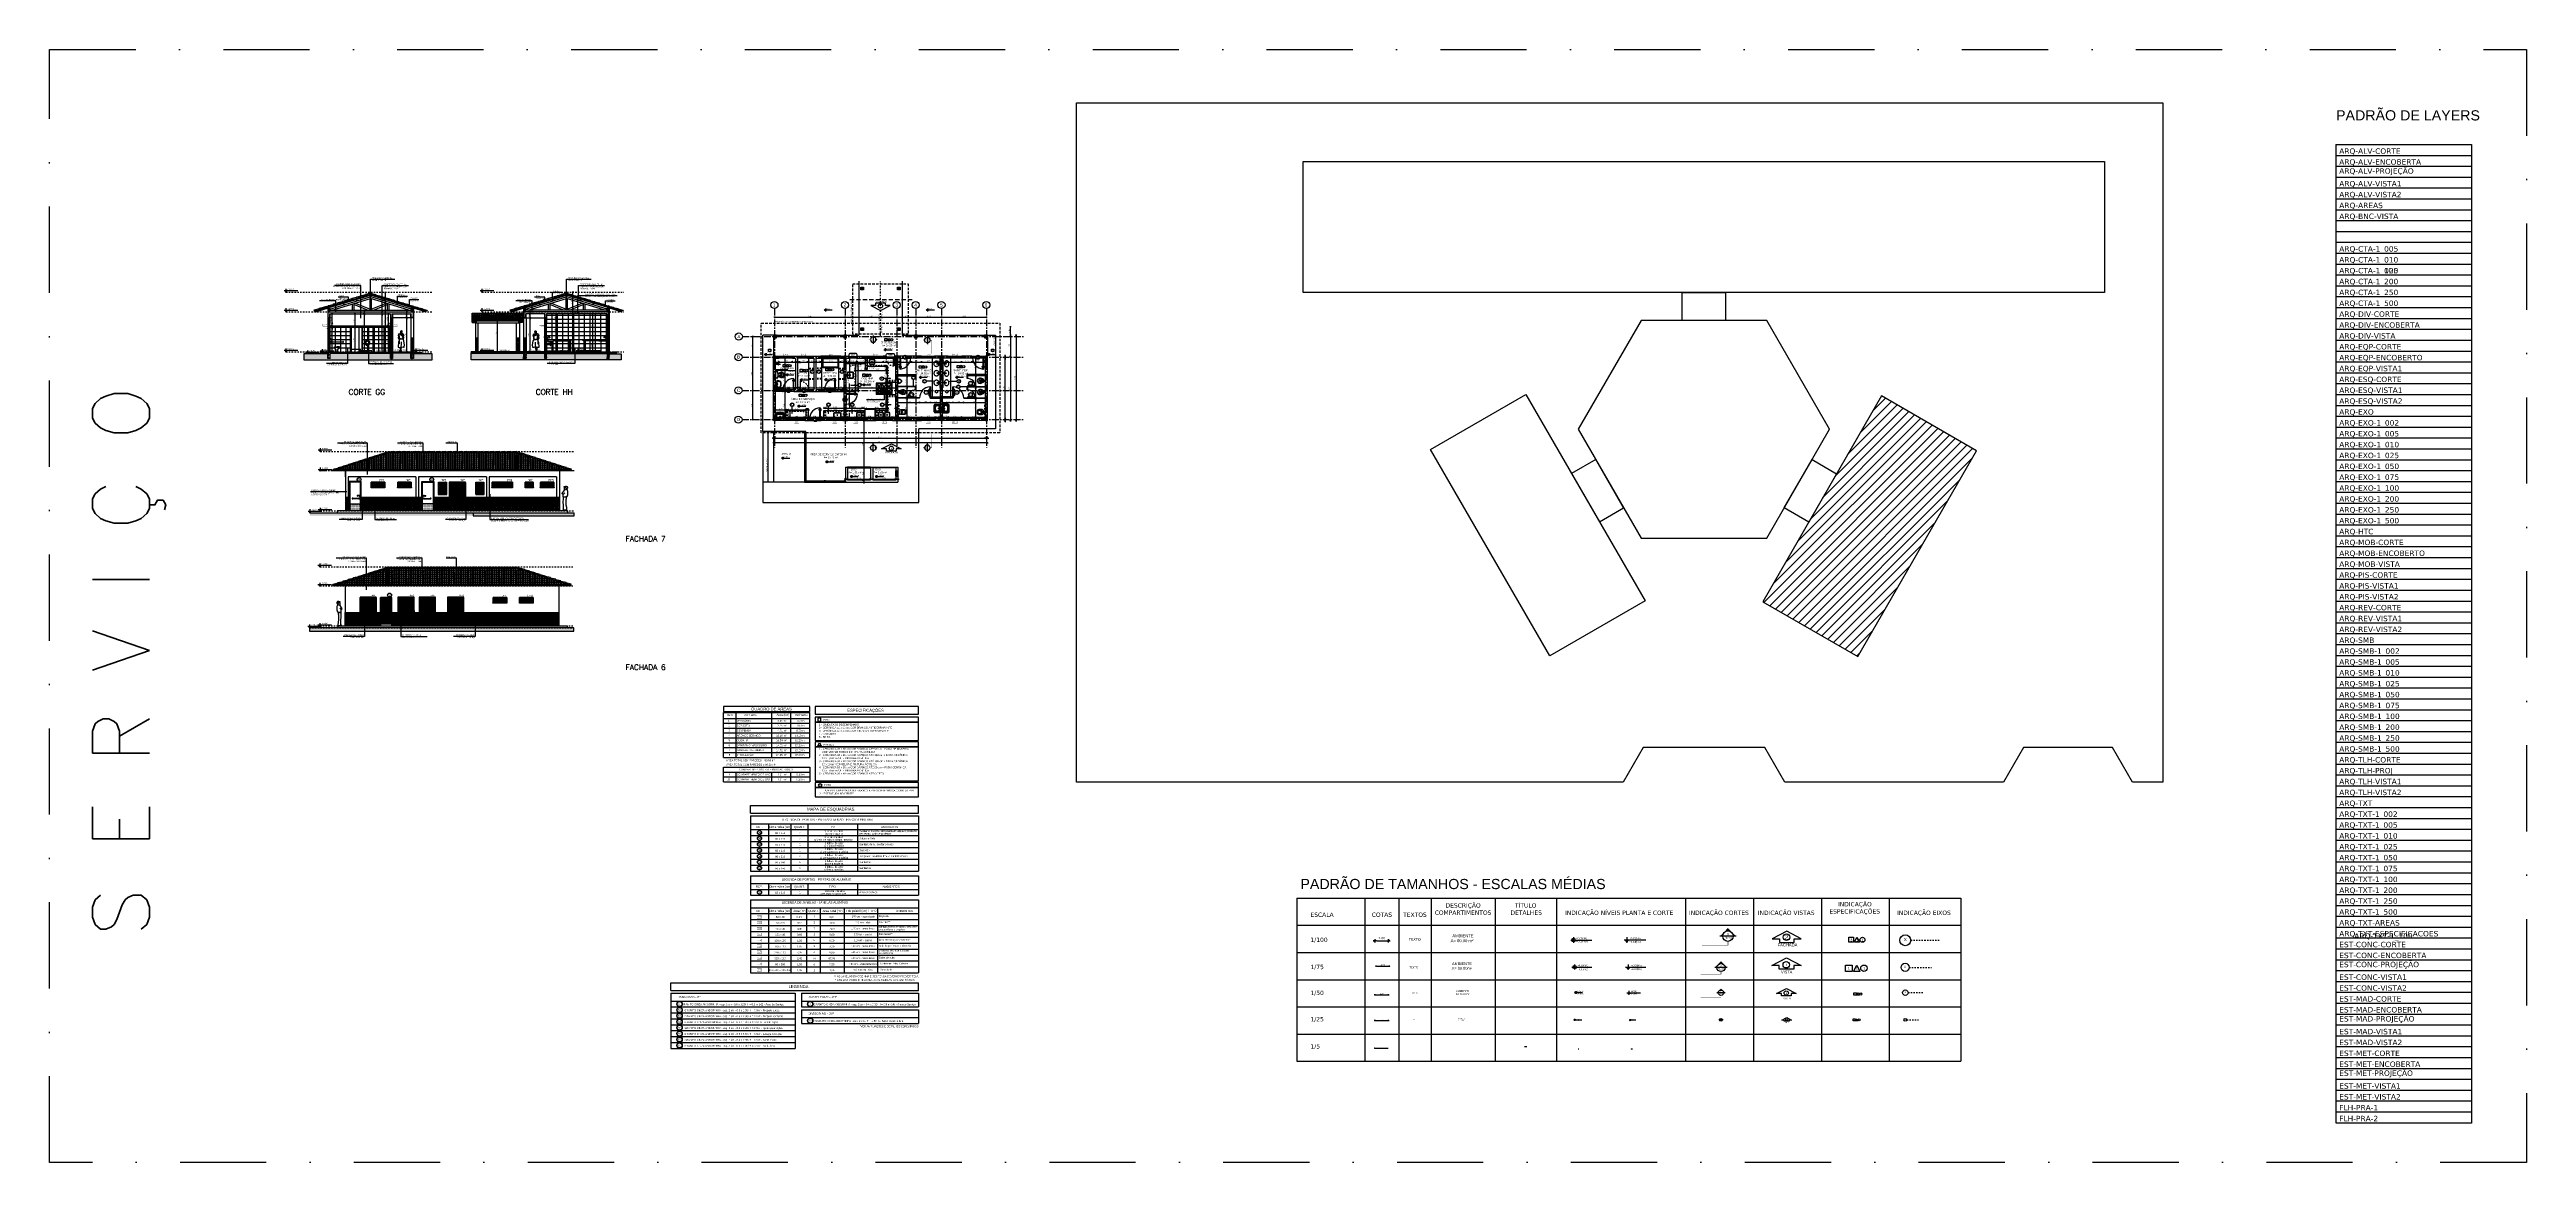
# Model space of a CAD drawing. Extents: x 12 to 194, y 116 to 198.
import ezdxf
from ezdxf.enums import TextEntityAlignment as Align

# ---------------------------------------------------------------- set-up
doc = ezdxf.new("R2010")
doc.units = 0
doc.header["$LTSCALE"] = 0.005
doc.set_wipeout_variables(frame=1)
doc.header["$PDMODE"] = 3
for name, pattern in [('C5', [60, 50, -5, 0, -5]), ('CONTINU', [0]), ('DASHDOT', [25.4, 12.7, -6.35, 0, -6.35]), ('DASHDOTX2', [2, 1, -0.5, 0, -0.5]), ('DOT', [0.35, 0.1, -0.25]), ('HIDDEN', [9.525, 6.35, -3.175]), ('HIDDEN2', [0.1875, 0.125, -0.0625]), ('TRACEJADO_G', [0.375, 0.25, -0.125]), ('TRAÇO-2PTOS_P', [0.625, 0.25, -0.125, 0, -0.125, 0, -0.125])]:
    doc.linetypes.add(name, pattern=pattern)
doc.layers.get('0').update_dxf_attribs({"linetype": 'CONTINUOUS'})
doc.layers.get('DEFPOINTS').update_dxf_attribs({"linetype": 'CONTINUOUS'})
for name, color, linetype in [('01', 1, 'CONTINUOUS'), ('02', 2, 'CONTINUOUS'), ('0_HATCH', 1, 'CONTINUOUS'), ('252', 252, 'CONTINUOUS'), ('A-01', 1, 'CONTINUOUS'), ('A-ALV', 6, 'CONTINUOUS'), ('A-BARRA', 2, 'CONTINUOUS'), ('A-CHAMADAS', 1, 'CONTINUOUS'), ('A-CHAO', 8, 'CONTINUOUS'), ('A-CHAO_FACHADA', 8, 'CONTINUOUS'), ('A-COTAS', 1, 'CONTINUOUS'), ('A-DIV', 3, 'CONTINUOUS'), ('A-ESQUADRIAS', 2, 'CONTINUOUS'), ('A-HACH', 7, 'CONTINUOUS'), ('A-JANEL', 3, 'CONTINUOUS'), ('A-JANELA', 3, 'CONTINUOUS'), ('A-MOBILIARIO', 1, 'CONTINUOUS'), ('A-MOVEIS', 2, 'CONTINUOUS'), ('A-PARED', 5, 'CONTINUOUS'), ('A-PARED-PISOS', 2, 'CONTINUOUS'), ('A-PAREDE', 5, 'CONTINUOUS'), ('A-PILAR', 6, 'CONTINUOUS'), ('A-PISOS-CTEL', 2, 'TRACEJADO_G'), ('A-PISOS-NIVEL', 1, 'CONTINUOUS'), ('A-PORTA', 3, 'CONTINUOUS'), ('A-PROJCOBERTURA', 7, 'HIDDEN'), ('A-SIMBO', 2, 'CONTINUOUS'), ('A-SOLEIRA', 1, 'CONTINUOUS'), ('A-TELHAS', 2, 'CONTINUOUS'), ('A-TEXTO', 3, 'CONTINUOUS'), ('A-WC', 1, 'CONTINUOUS'), ('A-WCCOZ', 7, 'CONTINUOUS'), ('ALV-V', 2, 'CONTINUOUS'), ('AR-ALV', 5, 'CONTINUOUS'), ('AR-BNC', 251, 'CONTINUOUS'), ('AR-CORTE', 1, 'CONTINUOUS'), ('AR-COZ-MOB', 1, 'CONTINUOUS'), ('AR-ESQ', 2, 'CONTINUOUS'), ('AR-EXO-EQP', 7, 'DASHDOT'), ('AR-PIS', 1, 'CONTINUOUS'), ('AR-PRJ-COB', 2, 'HIDDEN'), ('AR-SAN-01', 1, 'CONTINUOUS'), ('ARQ-ALV-CORTE', 5, 'CONTINUOUS'), ('ARQ-ALV-ENCOBERTA', 8, 'CONTINUOUS'), ('ARQ-ALV-PROJEÇÃO', 8, 'CONTINUOUS'), ('ARQ-ALV-VISTA1', 2, 'CONTINUOUS'), ('ARQ-ALV-VISTA2', 2, 'CONTINUOUS'), ('ARQ-AREAS', 7, 'CONTINUOUS'), ('ARQ-BNC-VISTA', 1, 'CONTINUOUS'), ('ARQ-COB-PROJ', 8, 'TRAÇO-2PTOS_P'), ('ARQ-CTA-1_005', 1, 'C5'), ('ARQ-CTA-1_010', 1, 'C5'), ('ARQ-CTA-1_025', 1, 'CONTINUOUS'), ('ARQ-CTA-1_050', 1, 'CONTINUOUS'), ('ARQ-CTA-1_075', 1, 'CONTINUOUS'), ('ARQ-CTA-1_100', 1, 'CONTINUOUS'), ('ARQ-CTA-1_200', 1, 'C5'), ('ARQ-CTA-1_250', 1, 'CONTINUOUS'), ('ARQ-CTA-1_500', 1, 'CONTINUOUS'), ('ARQ-DIV-CORTE', 2, 'CONTINUOUS'), ('ARQ-DIV-ENCOBERTA', 8, 'CONTINUOUS'), ('ARQ-DIV-VISTA', 1, 'CONTINUOUS'), ('ARQ-EQP-CORTE', 2, 'CONTINUOUS'), ('ARQ-EQP-ENCOBERTO', 8, 'CONTINUOUS'), ('ARQ-EQP-VISTA', 1, 'CONTINUOUS'), ('ARQ-ESQ-CORTE', 3, 'CONTINUOUS'), ('ARQ-ESQ-VISTA1', 2, 'CONTINUOUS'), ('ARQ-ESQ-VISTA2', 1, 'CONTINUOUS'), ('ARQ-EXO', 251, 'C5'), ('ARQ-EXO-1_002', 251, 'C5'), ('ARQ-EXO-1_005', 251, 'C5'), ('ARQ-EXO-1_010', 251, 'C5'), ('ARQ-EXO-1_025', 251, 'C5'), ('ARQ-EXO-1_050', 251, 'C5'), ('ARQ-EXO-1_100', 251, 'C5'), ('ARQ-EXO-1_200', 251, 'C5'), ('ARQ-EXO-1_250', 251, 'C5'), ('ARQ-EXO-1_500', 251, 'C5'), ('ARQ-HTC', 9, 'CONTINUOUS'), ('ARQ-MOB-CORTE', 2, 'CONTINUOUS'), ('ARQ-MOB-ENCOBERTO', 8, 'HIDDEN'), ('ARQ-MOB-VISTA', 1, 'CONTINU'), ('ARQ-PIS-CORTE', 2, 'CONTINUOUS'), ('ARQ-PIS-VISTA1', 1, 'CONTINUOUS'), ('ARQ-PIS-VISTA2', 2, 'CONTINUOUS'), ('ARQ-PISO-005', 13, 'CONTINUOUS'), ('ARQ-REV-CORTE', 3, 'CONTINUOUS'), ('ARQ-REV-VISTA1', 30, 'CONTINUOUS'), ('ARQ-REV-VISTA2', 30, 'CONTINUOUS'), ('ARQ-SMB', 1, 'CONTINUOUS'), ('ARQ-SMB-1_002', 1, 'CONTINUOUS'), ('ARQ-SMB-1_005', 1, 'CONTINU'), ('ARQ-SMB-1_010', 1, 'CONTINUOUS'), ('ARQ-SMB-1_025', 1, 'CONTINUOUS'), ('ARQ-SMB-1_050', 1, 'CONTINUOUS'), ('ARQ-SMB-1_075', 1, 'CONTINUOUS'), ('ARQ-SMB-1_100', 1, 'CONTINUOUS'), ('ARQ-SMB-1_200', 1, 'CONTINUOUS'), ('ARQ-SMB-1_250', 1, 'CONTINUOUS'), ('ARQ-SMB-1_500', 1, 'CONTINUOUS'), ('ARQ-TLH-CORTE', 4, 'CONTINUOUS'), ('ARQ-TLH-PROJ', 8, 'TRAÇO-2PTOS_P'), ('ARQ-TLH-VISTA1', 2, 'CONTINUOUS'), ('ARQ-TLH-VISTA2', 1, 'CONTINUOUS'), ('ARQ-TXT', 2, 'CONTINUOUS'), ('ARQ-TXT-1_002', 2, 'CONTINUOUS'), ('ARQ-TXT-1_005', 2, 'CONTINUOUS'), ('ARQ-TXT-1_010', 2, 'CONTINUOUS'), ('ARQ-TXT-1_025', 6, 'CONTINUOUS'), ('ARQ-TXT-1_050', 2, 'CONTINUOUS'), ('ARQ-TXT-1_075', 2, 'CONTINUOUS'), ('ARQ-TXT-1_100', 2, 'CONTINUOUS'), ('ARQ-TXT-1_200', 2, 'CONTINUOUS'), ('ARQ-TXT-1_250', 2, 'CONTINUOUS'), ('ARQ-TXT-1_500', 2, 'CONTINUOUS'), ('ARQ-TXT-AREAS', 2, 'CONTINUOUS'), ('ARQ-TXT-ESPECIFICACOES', 2, 'CONTINUOUS'), ('BAN-C', 4, 'CONTINUOUS'), ('BL-AR-TELHA 2', 2, 'CONTINUOUS'), ('BL-SAN-01', 1, 'CONTINUOUS'), ('ESQUADRIA', 2, 'CONTINUOUS'), ('EST-CONC-CORTE', 6, 'CONTINUOUS'), ('EST-CONC-ENCOBERTA', 9, 'CONTINUOUS'), ('EST-CONC-PROJEÇÃO', 252, 'CONTINUOUS'), ('EST-CONC-VISTA1', 3, 'CONTINUOUS'), ('EST-CONC-VISTA2', 2, 'CONTINUOUS'), ('EST-MAD-CORTE', 4, 'CONTINUOUS'), ('EST-MAD-ENCOBERTA', 9, 'CONTINUOUS'), ('EST-MAD-PROJEÇÃO', 251, 'CONTINUOUS'), ('EST-MAD-VISTA1', 2, 'CONTINUOUS'), ('EST-MAD-VISTA2', 1, 'CONTINUOUS'), ('EST-MET-CORTE', 5, 'CONTINUOUS'), ('EST-MET-ENCOBERTA', 9, 'CONTINUOUS'), ('EST-MET-PROJEÇÃO', 253, 'CONTINUOUS'), ('EST-MET-VISTA1', 1, 'CONTINUOUS'), ('EST-MET-VISTA2', 8, 'CONTINUOUS'), ('FLH-PRA-01', 1, 'CONTINUOUS'), ('FLH-PRA-02', 6, 'CONTINUOUS'), ('L_DECA', 7, 'CONTINUOUS'), ('Layout', 1, 'CONTINUOUS'), ('MADEIRAMENTO', 2, 'CONTINUOUS'), ('PAG', 1, 'CONTINUOUS'), ('PAREDE2', 140, 'CONTINUOUS'), ('PORTAL_LAYER', 1, 'CONTINUOUS'), ('PORTAL_VTA_PROX', 1, 'CONTINUOUS'), ('REV-FNDE', 10, 'CONTINUOUS'), ('SIM', 1, 'CONTINUOUS'), ('TELHA', 3, 'CONTINUOUS'), ('TEXTO', 3, 'CONTINUOUS')]:
    doc.layers.add(name, color=color, linetype=linetype)
doc.layers.add('FO-Hachuras dos pilares', color=9, linetype='CONTINUOUS', lineweight=5)
doc.styles.add('A16-E50', font='arial.ttf', dxfattribs={"height": 0.08})
doc.styles.add('A20', font='arial.ttf', dxfattribs={"height": 0.2})
doc.styles.add('A26', font='arial.ttf', dxfattribs={"height": 0.26})
doc.styles.add('ESC-50-A20', font='arial.ttf', dxfattribs={"height": 0.1})
doc.styles.add('FNDE Text Cota 0075', font='verdana.ttf', dxfattribs={"height": 0.1})
doc.styles.add('FNDE Texto Cota 0005', font='verdana.ttf', dxfattribs={"height": 0.008})
doc.styles.add('FNDE Texto Cota 0025', font='verdana.ttf', dxfattribs={"height": 0.04})
doc.styles.add('FNDE Texto Cota 0050', font='verdana.ttf', dxfattribs={"height": 0.08})
doc.styles.add('FNDE Texto Cota 0100', font='verdana.ttf', dxfattribs={"height": 0.16})
doc.styles.get("Standard").update_dxf_attribs({"font": 'simplex.shx'})
doc.styles.add('STYLE1', font='arial.ttf', dxfattribs={"height": 0.2})
doc.dimstyles.new('FNDE 1-0005', dxfattribs={"dimscale": 2.5, "dimtxt": 0.008, "dimasz": 0.0025, "dimexe": 0.15, "dimexo": 0.15, "dimgap": 0.0025, "dimtad": 1, "dimzin": 4, "dimdsep": 46, "dimtxsty": 'FNDE Texto Cota 0005', "dimblk": 'tic', "dimcen": 0.15, "dimdle": 0.15, "dimse1": 1, "dimse2": 1, "dimclrd": 251, "dimclre": 251, "dimclrt": 256, "dimaunit": 1, "dimadec": 3, "dimazin": 0, "dimtfac": 1, "dimtix": 1, "dimtmove": 2, "dimatfit": 3, "dimldrblk": 'tic', "dimfxl": 0.15, "dimtvp": 1, "dimtolj": 1, "dimtzin": 0, "dimarcsym": 0})
doc.dimstyles.new('FNDE 1-0025', dxfattribs={"dimscale": 5, "dimtxt": 0.04, "dimasz": 0.01, "dimexe": 0.15, "dimexo": 0.15, "dimgap": 0.005, "dimtad": 1, "dimzin": 1, "dimdsep": 46, "dimtxsty": 'FNDE Texto Cota 0025', "dimblk": 'tic', "dimcen": 0.015, "dimdle": 0.15, "dimse1": 1, "dimse2": 1, "dimclrd": 251, "dimclre": 251, "dimclrt": 256, "dimaunit": 1, "dimadec": 3, "dimazin": 0, "dimtfac": 1, "dimtix": 1, "dimtmove": 2, "dimatfit": 3, "dimfxl": 0.15, "dimtvp": 1, "dimtolj": 1, "dimtzin": 0, "dimarcsym": 0})
doc.dimstyles.new('FNDE 1-0050', dxfattribs={"dimscale": 5, "dimtxt": 0.08, "dimasz": 0.01, "dimexe": 0.15, "dimexo": 0.15, "dimgap": 0.01, "dimtad": 1, "dimzin": 1, "dimdsep": 46, "dimtxsty": 'FNDE Texto Cota 0050', "dimblk": 'tic', "dimcen": 0.015, "dimdle": 0.15, "dimse1": 1, "dimse2": 1, "dimclrd": 251, "dimclre": 251, "dimclrt": 256, "dimaunit": 1, "dimadec": 3, "dimazin": 0, "dimtfac": 1, "dimtix": 1, "dimtmove": 2, "dimatfit": 3, "dimfxl": 0.15, "dimtvp": 1, "dimtolj": 1, "dimtzin": 0, "dimarcsym": 0})
doc.dimstyles.new('FNDE 1-0100', dxfattribs={"dimscale": 2.5, "dimtxt": 0.16, "dimasz": 0.05, "dimexe": 0.15, "dimexo": 0.15, "dimgap": 0.05, "dimtad": 1, "dimzin": 4, "dimdsep": 46, "dimtxsty": 'FNDE Texto Cota 0100', "dimblk": 'tic', "dimcen": 0.15, "dimdle": 0.15, "dimse1": 1, "dimse2": 1, "dimclrd": 251, "dimclre": 251, "dimclrt": 256, "dimaunit": 1, "dimadec": 3, "dimazin": 0, "dimtfac": 1, "dimtix": 1, "dimtmove": 2, "dimatfit": 3, "dimldrblk": 'tic', "dimfxl": 0.15, "dimtvp": 1, "dimtolj": 1, "dimtzin": 0, "dimarcsym": 0})
doc.dimstyles.new('FNDE 1-075', dxfattribs={"dimscale": 2.5, "dimtxt": 0.1, "dimasz": 0.015, "dimexe": 0.15, "dimexo": 0.15, "dimgap": 0.015, "dimtad": 1, "dimzin": 4, "dimdsep": 46, "dimtxsty": 'FNDE Text Cota 0075', "dimblk": 'tic', "dimcen": 0.025, "dimdle": 0.15, "dimse1": 1, "dimse2": 1, "dimclrd": 251, "dimclre": 251, "dimclrt": 256, "dimaunit": 1, "dimadec": 3, "dimazin": 0, "dimtfac": 1, "dimtix": 1, "dimtmove": 2, "dimatfit": 3, "dimldrblk": 'DOTSMALL', "dimfxl": 0.15, "dimtvp": 1, "dimtolj": 1, "dimtzin": 0, "dimarcsym": 0})
pattern_1 = [(50, (84.715, 34.55552), (0.25505854, -0.02231472), [0.02667, -0.29337]), (355, (84.715, 34.55552), (-0.0493408, 0.2674796), [0.021336, -0.2346968]), (100.45144, (84.73625, 34.55366), (0.20571775, 0.24516485), [0.022666, -0.24932634]), (46.1842, (84.715, 34.62664), (0.37951066, -0.05885926), [0.040005, -0.440055]), (96.63556, (84.74662, 34.62174), (0.3323658, 0.3463966), [0.033999, -0.3739899]), (351.18415, (84.715, 34.62664), (0.3323658, 0.3463966), [0.032004, -0.3520436]), (21, (84.75056, 34.60886), (0.21226015, -0.14317128), [0.02667, -0.29337]), (326, (84.75056, 34.60886), (0.08652284, 0.25786315), [0.021336, -0.234696]), (71.45144, (84.76824, 34.59693), (0.298783, 0.11469188), [0.022666, -0.2493259]), (37.5, (84.715, 34.55552), (0.004324045, 0.118377054), [0, -0.2318512, 0, -0.238252, 0, -0.235585]), (7.5, (84.715, 34.55552), (0.09354753, 0.1402528), [0, -0.1358392, 0, -0.2265172, 0, -0.089789]), (327.5, (84.6357, 34.55552), (0.189826833, -0.00802024), [0, -0.0889, 0, -0.277368, 0, -0.368046]), (317.5, (84.60014, 34.55552), (0.20738085, 0.03559709), [0, -0.11557, 0, -0.1842008, 0, -0.261366])]
pattern_2 = [(45, (84.714996, 34.55552), (-0.02245064, 0.02245064), [])]
pattern_3 = [(50, (32.335497, 177.22911), (0.0546554, -0.00478173), [0.005715, -0.062865]), (355, (32.335497, 177.22911), (-0.01057285, 0.057317), [0.004572, -0.050292]), (100.451, (32.34005, 177.22871), (0.04408275, 0.052535), [0.004857, -0.053427]), (46.1842, (32.3355, 177.24435), (0.0813237, -0.0126127), [0.0085725, -0.0942975]), (96.6356, (32.34227, 177.2433), (0.0712213, 0.0742277), [0.0072855, -0.0801405]), (351.184, (32.3355, 177.24435), (0.0712214, 0.0742275), [0.006858, -0.075438]), (21, (32.343117, 177.24054), (0.04548446, -0.03067966), [0.005715, -0.062865]), (326, (32.343117, 177.24054), (0.0185406, 0.0552564), [0.004572, -0.050292]), (71.4514, (32.346907, 177.237984), (0.06402495, 0.02457686), [0.004857, -0.053427]), (37.5, (32.335497, 177.22911), (0.00092658, 0.02536651), [0, -0.0496824, 0, -0.051054, 0, -0.0504825]), (7.5, (32.335497, 177.22911), (0.0200459, 0.03005417), [0, -0.0291084, 0, -0.0485394, 0, -0.0192405]), (327.5, (32.318504, 177.22911), (0.04067718, -0.00171862), [0, -0.01905, 0, -0.059436, 0, -0.078867]), (317.5, (32.310884, 177.22911), (0.04443875, 0.00762795), [0, -0.024765, 0, -0.0394716, 0, -0.056007])]
pattern_4 = [(50, (32.335497, 176.98911), (0.0546554, -0.00478173), [0.005715, -0.062865]), (355, (32.335497, 176.98911), (-0.01057285, 0.057317), [0.004572, -0.050292]), (100.451, (32.34005, 176.98871), (0.04408275, 0.052535), [0.004857, -0.053427]), (46.1842, (32.3355, 177.00435), (0.0813237, -0.0126127), [0.0085725, -0.0942975]), (96.6356, (32.34227, 177.0033), (0.0712213, 0.0742277), [0.0072855, -0.0801405]), (351.184, (32.3355, 177.00435), (0.0712214, 0.0742275), [0.006858, -0.075438]), (21, (32.343117, 177.00054), (0.04548446, -0.03067966), [0.005715, -0.062865]), (326, (32.343117, 177.00054), (0.0185406, 0.0552564), [0.004572, -0.050292]), (71.4514, (32.346907, 176.997984), (0.06402495, 0.02457686), [0.004857, -0.053427]), (37.5, (32.335497, 176.98911), (0.00092658, 0.02536651), [0, -0.0496824, 0, -0.051054, 0, -0.0504825]), (7.5, (32.335497, 176.98911), (0.0200459, 0.03005417), [0, -0.0291084, 0, -0.0485394, 0, -0.0192405]), (327.5, (32.318504, 176.98911), (0.04067718, -0.00171862), [0, -0.01905, 0, -0.059436, 0, -0.078867]), (317.5, (32.310884, 176.98911), (0.04443875, 0.00762795), [0, -0.024765, 0, -0.0394716, 0, -0.056007])]
pattern_5 = [(45, (84.714996, 34.55552), (-0.03367596, 0.03367596), []), (45, (84.737447, 34.55552), (-0.03367596, 0.03367596), [])]
pattern_6 = [(45, (84.715, 34.55552), (1e-17, 0.17960512), [0.127, -0.127]), (45, (84.68132, 34.5892), (1e-17, 0.17960512), [0.127, -0.127]), (45, (84.64764, 34.62287), (1e-17, 0.17960512), [0.127, -0.127]), (135, (84.64764, 34.64532), (-0.17960512, 1e-17), [0.127, -0.127]), (135, (84.68132, 34.679), (-0.17960512, 1e-17), [0.127, -0.127]), (135, (84.715, 34.71267), (-0.17960512, 1e-17), [0.127, -0.127])]
pattern_7 = [(45, (-106.46288, -26.24063), (-0.1122532, 0.3367596), [0, -0.3175])]
pattern_8 = [(45, (138.010521, 116.987265), (-0.0067351921, 0.0067351921), [])]

# ---------------------------------------------------------------- blocks, each defined once
blk = doc.blocks.new('MULHER5')
at = {"color": 0}
for p, q in [((-0.14, 1.21), (-0.15, 1.19)), ((-0.15, 1.19), (-0.13, 1.16)), ((-0.15, 1.19), (-0.1, 1.16)), ((-0.09, 1.19), (-0.14, 1.21)), ((-0.13, 1.1), (-0.14, 1.05)), ((-0.14, 1.05), (-0.14, 1.02)), ((-0.14, 1.02), (-0.06, 0.88)), ((-0.13, 0.59), (-0.14, 0.45)), ((-0.14, 0.45), (-0.14, 0.34)), ((-0.14, 0.34), (-0.08, 0.32)), ((-0.12, 1.27), (-0.13, 1.21)), ((-0.13, 1.17), (-0.13, 1.1)), ((-0.11, 0.7), (-0.13, 0.59)), ((-0.11, 1.29), (-0.12, 1.27)), ((-0.11, 1.3), (-0.1, 1.31)), ((-0.1, 1.25), (-0.11, 1.3)), ((-0.07, 0.81), (-0.11, 0.72)), ((-0.1, 1.31), (-0.01, 1.35)), ((-0.08, 1.22), (-0.1, 1.25)), ((-0.1, 1.16), (-0.07, 1.13)), ((-0.07, 1.17), (-0.09, 1.19)), ((-0.09, 1.06), (-0.07, 1.13)), ((-0.07, 1.02), (-0.09, 1.06)), ((-0.06, 1.18), (-0.08, 1.22)), ((-0.07, 1.13), (-0.08, 1.12)), ((-0.08, 1.12), (-0.07, 1.12)), ((-0.08, 0.32), (-0.01, 0.32)), ((-0.05, 1.14), (-0.07, 1.17)), ((-0.07, 1.12), (-0.05, 1.14)), ((-0.07, 1), (-0.07, 1.02)), ((-0.04, 0.93), (-0.07, 1)), ((-0.03, 0.95), (-0.07, 0.88)), ((-0.07, 0.88), (-0.06, 0.57)), ((-0.05, 1.14), (-0.06, 1.18)), ((-0.05, 1.02), (-0.05, 1.14)), ((-0.05, 0.98), (-0.05, 1.02)), ((-0.05, 0.97), (-0.05, 0.98)), ((-0.04, 0.96), (-0.05, 0.97)), ((-0.05, 0.05), (-0.04, 0.06)), ((-0.04, 0.03), (-0.05, 0.05)), ((0.03, 0.97), (-0.04, 0.96)), ((-0.04, 0.06), (-0.01, 0.12)), ((-0.03, 0.01), (-0.04, 0.03)), ((-0.03, 0.95), (-0.03, 0.96)), ((-0.03, 0.95), (-0.03, 0.95)), ((0.04, 0.93), (-0.03, 0.95)), ((-0.01, 0.12), (-0.03, 0.05)), ((-0.03, 0.05), (-0.01, 0.06)), ((-0.02, 0.01), (-0.03, 0.01)), ((-0.02, 1.29), (-0.01, 1.35)), ((0.02, 1.29), (-0.02, 1.29)), ((-0.02, 0.32), (-0.01, 0.24)), ((-0.01, 0.15), (-0.02, 0.13)), ((-0.02, 0.13), (-0.01, 0.12)), ((0, 0.01), (-0.02, 0.01)), ((-0.01, 1.35), (0.02, 1.38)), ((-0.01, 0.32), (0, 0.32)), ((-0.01, 0.32), (-0.01, 0.32)), ((-0.01, 0.24), (-0.01, 0.18)), ((-0.01, 0.18), (-0.01, 0.15)), ((-0.01, 0.06), (0, 0.05)), ((0, 0.05), (0.01, 0.05)), ((0.02, 0.03), (0, 0.01)), ((0.01, 1.28), (0.02, 1.29)), ((0.09, 1.22), (0.01, 1.28)), ((0.01, 0.05), (0.02, 0.12)), ((0.01, 0.11), (0.02, 0.06)), ((0.01, 0.09), (0.02, 0.06)), ((0.04, 0.01), (0.01, 0.02)), ((0.02, 1.35), (0.03, 1.39)), ((0.02, 1.38), (0.03, 1.39)), ((0.02, 1.36), (0.02, 1.38)), ((0.04, 1.31), (0.02, 1.36)), ((0.02, 0.33), (0.06, 0.32)), ((0.02, 0.32), (0.02, 0.33)), ((0.02, 0.16), (0.03, 0.21)), ((0.02, 0.13), (0.02, 0.16)), ((0.02, 0.12), (0.02, 0.13)), ((0.02, 0.06), (0.02, 0.03)), ((0.02, 0.06), (0.04, 0.06)), ((0.03, 1.26), (0.09, 1.18)), ((0.03, 0.21), (0.06, 0.32)), ((0.09, 1.22), (0.04, 1.31)), ((0.07, 0.92), (0.04, 0.93)), ((0.04, 0.14), (0.05, 0.17)), ((0.05, 0.13), (0.04, 0.14)), ((0.04, 0.06), (0.05, 0.06)), ((0.05, 0.01), (0.04, 0.01)), ((0.05, 0.17), (0.08, 0.24)), ((0.05, 0.11), (0.05, 0.13)), ((0.05, 0.11), (0.07, 0.06)), ((0.06, 0.06), (0.05, 0.11)), ((0.05, 0.06), (0.07, 0.06)), ((0.07, 0.02), (0.05, 0.01)), ((0.09, 0.93), (0.07, 0.92)), ((0.07, 0.32), (0.08, 0.32)), ((0.07, 0.06), (0.07, 0.02)), ((0.08, 1.5), (0.09, 1.5)), ((0.08, 0.34), (0.1, 0.57)), ((0.08, 0.34), (0.18, 0.35)), ((0.08, 0.32), (0.08, 0.34)), ((0.08, 0.24), (0.1, 0.31)), ((0.09, 1.5), (0.1, 1.5)), ((0.12, 1.37), (0.09, 1.22)), ((0.14, 1.3), (0.09, 1.22)), ((0.09, 1.18), (0.12, 1.23)), ((0.11, 0.93), (0.09, 0.93)), ((0.12, 1.46), (0.1, 1.45)), ((0.1, 1.41), (0.12, 1.41)), ((0.11, 1.38), (0.1, 1.41)), ((0.1, 0.57), (0.1, 0.72)), ((0.1, 0.31), (0.11, 0.34)), ((0.11, 1.44), (0.12, 1.44)), ((0.12, 1.37), (0.11, 1.38)), ((0.11, 1.38), (0.12, 1.37)), ((0.11, 1.38), (0.14, 1.35)), ((0.11, 1.38), (0.11, 1.38)), ((0.13, 0.93), (0.11, 0.93)), ((0.12, 1.46), (0.12, 1.46)), ((0.13, 1.46), (0.12, 1.46)), ((0.12, 1.41), (0.13, 1.42)), ((0.12, 1.23), (0.14, 1.3)), ((0.13, 1.54), (0.13, 1.56)), ((0.14, 1.53), (0.13, 1.54)), ((0.13, 1.45), (0.13, 1.46)), ((0.13, 1.44), (0.14, 1.46)), ((0.13, 1.45), (0.13, 1.45)), ((0.14, 1.43), (0.13, 1.44)), ((0.13, 1.42), (0.14, 1.43)), ((0.15, 0.97), (0.13, 0.97)), ((0.19, 0.96), (0.13, 0.93)), ((0.14, 1.49), (0.14, 1.5)), ((0.14, 1.48), (0.14, 1.49)), ((0.14, 1.46), (0.14, 1.48)), ((0.14, 1.36), (0.16, 1.3)), ((0.16, 1.34), (0.14, 1.35)), ((0.16, 1.3), (0.14, 1.3)), ((0.16, 0.97), (0.15, 0.97)), ((0.2, 1.33), (0.16, 1.34)), ((0.19, 0.97), (0.16, 0.97)), ((0.19, 1.16), (0.2, 1.25)), ((0.19, 1.14), (0.22, 1.2)), ((0.19, 1.12), (0.19, 1.16)), ((0.19, 1.12), (0.23, 1.14)), ((0.22, 0.99), (0.19, 1.12)), ((0.2, 0.97), (0.19, 0.97)), ((0.21, 0.95), (0.19, 0.96)), ((0.19, 0.35), (0.24, 0.33)), ((0.24, 1.3), (0.2, 1.33)), ((0.22, 0.99), (0.2, 0.97)), ((0.22, 0.93), (0.2, 0.95)), ((0.26, 1.21), (0.21, 1.17)), ((0.21, 0.95), (0.21, 0.98)), ((0.22, 1.2), (0.24, 1.26)), ((0.27, 0.8), (0.22, 0.93)), ((0.23, 1.14), (0.26, 1.17)), ((0.23, 1.14), (0.24, 1.09)), ((0.25, 1.05), (0.23, 0.92)), ((0.23, 0.92), (0.24, 0.91)), ((0.24, 0.91), (0.23, 0.88)), ((0.24, 1.29), (0.24, 1.3)), ((0.24, 1.25), (0.24, 1.29)), ((0.24, 1.26), (0.26, 1.21)), ((0.24, 1.09), (0.25, 1.05)), ((0.25, 0.33), (0.3, 0.33)), ((0.28, 1.19), (0.26, 1.21)), ((0.26, 1.17), (0.28, 1.19)), ((0.31, 0.52), (0.27, 0.79)), ((0.3, 0.33), (0.31, 0.52))]:
    blk.add_line(p, q, dxfattribs=at)
for centre, radius, start, end in [((-0.06, 0.7), 0.0518, 155.1559, 173.0932), ((0.01, 0.33), 0.013, 243.4979, 313.0862), ((0.11, 1.52), 0.104, 240.559, 265.1137), ((0.06, 0.33), 0.013, 261.1819, 296.0956), ((0.09, 1.49), 0.0272, 62.0174, 104.2971), ((0.13, 1.5), 0.00993, 41.8202, 138.1798), ((0.15, 1.52), 0.0376, 207.7333, 239.1704), ((0.18, 0.33), 0.013, 75.7305, 93.412), ((0.25, 0.34), 0.013, 255.7305, 273.5131), ((0.22, 0.78), 0.0518, 8.4038, 21.098)]:
    blk.add_arc(centre, radius, start, end, dxfattribs=at)
for points in [[(-0.02, 1.47), (0.06, 1.5), (-0.01, 1.51), (0.07, 1.5)], [(-0.02, 1.45), (0.05, 1.48), (-0.02, 1.47), (0.06, 1.5)], [(0.01, 1.39), (0.04, 1.43), (-0.02, 1.45), (0.05, 1.48)], [(-0.01, 1.51), (0.07, 1.5), (0.01, 1.55), (0.07, 1.51)], [(0.01, 1.55), (0.07, 1.51), (0.02, 1.56), (0.08, 1.52)], [(0.01, 1.39), (0.04, 1.43), (0.02, 1.4)], [(0.02, 1.56), (0.08, 1.52), (0.03, 1.56), (0.08, 1.54)], [(0.02, 1.4), (0.03, 1.39), (0.04, 1.43)], [(0.03, 1.56), (0.08, 1.54), (0.08, 1.59), (0.1, 1.52)], [(0.05, 1.48), (0.04, 1.43), (0.06, 1.47), (0.04, 1.43)], [(0.06, 1.47), (0.04, 1.43), (0.08, 1.45), (0.06, 1.44)], [(0.04, 1.43), (0.06, 1.43), (0.06, 1.44)], [(0.04, 1.43), (0.05, 1.42), (0.04, 1.43)], [(0.08, 1.59), (0.1, 1.52), (0.09, 1.58), (0.1, 1.56)], [(0.09, 1.58), (0.1, 1.56), (0.1, 1.59), (0.11, 1.55)], [(0.09, 1.5), (0.1, 1.51), (0.09, 1.5), (0.1, 1.5)], [(0.1, 1.59), (0.11, 1.55), (0.12, 1.59), (0.13, 1.54)], [(0.12, 1.59), (0.13, 1.54), (0.13, 1.56), (0.13, 1.54)], [(0.12, 1.59), (0.13, 1.58), (0.13, 1.56)], [(0.13, 1.54), (0.14, 1.53), (0.13, 1.54), (0.14, 1.51)], [(0.14, 1.5), (0.14, 1.5), (0.14, 1.49), (0.13, 1.5)], [(0.15, 1.44), (0.14, 1.42), (0.14, 1.46), (0.13, 1.42)], [(0.14, 1.53), (0.14, 1.5), (0.14, 1.51), (0.14, 1.5)], [(0.17, 1.45), (0.17, 1.44), (0.15, 1.44), (0.14, 1.42)]]:
    blk.add_solid(points, dxfattribs=at)
blk = doc.blocks.new('tic')
at = {"color": 251}
for p, q in [((-1, 0), (1, 0)), ((0, -1), (0, 1))]:
    blk.add_line(p, q, dxfattribs=at)
blk.add_line((-0.6, -0.6), (0.6, 0.6))
blk = doc.blocks.new('*D32')
at = {"layer": 'ARQ-CTA-1_050', "color": 251, "lineweight": -2, "transparency": 16777216}
blk.add_line((36.56, 179.96), (36.56, 175.67), dxfattribs=at)
at = {"layer": 'DEFPOINTS', "color": 0, "transparency": 16777216}
for p in [(38.02, 180.01), (36.56, 175.62), (38.02, 175.62)]:
    blk.add_point(p, dxfattribs=at)
at = {"layer": 'ARQ-CTA-1_050', "color": 251, "lineweight": -2, "transparency": 16777216, "xscale": 0.05, "yscale": 0.05, "zscale": 0.05}
for p, rotation in [((36.56, 180.01), 90), ((36.56, 175.62), 270)]:
    blk.add_blockref('tic', p, dxfattribs=dict(at, rotation=rotation))
at = {"layer": 'ARQ-CTA-1_050', "transparency": 16777216, "insert": (36.48, 177.81), "char_height": 0.08, "attachment_point": 5, "rotation": 90, "style": 'FNDE Texto Cota 0050'}
blk.add_mtext('\\A1;4.39', dxfattribs=at)
blk = doc.blocks.new('T2')
at = {"linetype": 'Continuous'}
blk.add_lwpolyline([(0, 0.06), (0.31, 0.07), (0.31, 0.08), (0.32, 0.08), (0.32, 0.07), (0.36, 0.07), (0.36, 0.01), (0.35, 0.01), (0.35, 0), (0, 0), (0, 0.06)], dxfattribs=at)
blk = doc.blocks.new('HUM01')
at = {"color": 0, "linetype": 'Continuous'}
blk.add_lwpolyline([(-0.17, 1.61), (-0.15, 1.61), (-0.18, 1.54), (-0.22, 1.42), (-0.22, 1.31), (-0.21, 1.18), (-0.18, 1.05), (-0.14, 1.05), (-0.14, 1.01), (-0.11, 0.99), (-0.11, 0.86), (-0.09, 0.84), (-0.09, 0.59), (-0.09, 0.44), (-0.13, 0.27), (-0.14, 0.05), (-0.1, 0.03), (-0.1, 0.01), (-0.04, 0.01), (-0.03, 0.02), (0, 0.02), (0, 0), (0.05, 0.01), (0.15, 0.02), (0.15, 0.03), (0.06, 0.07), (0.07, 0.08), (0.08, 0.42), (0.1, 0.64), (0.09, 0.87), (0.09, 0.99), (0.1, 1.03), (0.1, 1.21), (0.17, 1.25), (0.17, 1.27), (0.02, 1.51), (-0.05, 1.55), (-0.04, 1.56), (0.01, 1.57), (0.01, 1.59), (0.02, 1.59), (0.02, 1.61), (0.03, 1.62), (0.02, 1.63), (0.03, 1.63), (0.01, 1.67), (0.02, 1.7), (0.01, 1.72), (0.03, 1.74), (0.03, 1.78), (0.03, 1.78), (-0.06, 1.8), (-0.12, 1.8), (-0.18, 1.79), (-0.21, 1.73), (-0.21, 1.67)], close=True, dxfattribs=at)
for points in [[(-0.17, 1.56), (-0.09, 1.55)], [(-0.15, 1.58), (-0.05, 1.56)], [(-0.14, 1.62), (-0.13, 1.65), (-0.12, 1.67), (-0.13, 1.69), (-0.11, 1.7), (-0.1, 1.69), (-0.07, 1.71), (-0.07, 1.75), (0.01, 1.73)], [(-0.14, 1.05), (-0.06, 1.01), (0.08, 1.02)], [(-0.09, 0.99), (0.08, 1)], [(-0.09, 0.04), (0.06, 0.06)], [(-0.01, 1.31), (0.07, 1.23)]]:
    blk.add_lwpolyline(points, dxfattribs=at)
blk = doc.blocks.new('*D26')
at = {"layer": 'ARQ-CTA-1_050', "color": 251, "lineweight": -2, "transparency": 16777216}
blk.add_line((36.32, 175.67), (36.32, 178.37), dxfattribs=at)
at = {"layer": 'DEFPOINTS', "color": 0, "transparency": 16777216}
for p in [(36.32, 178.42), (36.32, 178.42), (36.32, 175.62)]:
    blk.add_point(p, dxfattribs=at)
at = {"layer": 'ARQ-CTA-1_050', "color": 251, "lineweight": -2, "transparency": 16777216, "xscale": 0.05, "yscale": 0.05, "zscale": 0.05}
for p, rotation in [((36.32, 178.42), 90), ((36.32, 175.62), 270)]:
    blk.add_blockref('tic', p, dxfattribs=dict(at, rotation=rotation))
at = {"layer": 'ARQ-CTA-1_050', "transparency": 16777216, "insert": (36.24, 177.02), "char_height": 0.08, "attachment_point": 5, "rotation": 90, "style": 'FNDE Texto Cota 0050'}
blk.add_mtext('\\A1;2.80', dxfattribs=at)
blk = doc.blocks.new('*D27')
at = {"layer": 'ARQ-CTA-1_050', "color": 251, "lineweight": -2, "transparency": 16777216}
for p, q in [((36.32, 178.64), (36.32, 178.69)), ((36.32, 178.42), (36.32, 178.59)), ((36.32, 178.37), (36.32, 178.32))]:
    blk.add_line(p, q, dxfattribs=at)
at = {"layer": 'DEFPOINTS', "color": 0, "transparency": 16777216}
for p in [(36.32, 178.59), (36.66, 178.59), (36.66, 178.42)]:
    blk.add_point(p, dxfattribs=at)
at = {"layer": 'ARQ-CTA-1_050', "color": 251, "lineweight": -2, "transparency": 16777216, "xscale": 0.05, "yscale": 0.05, "zscale": 0.05}
for p, rotation in [((36.32, 178.59), 270), ((36.32, 178.42), 90)]:
    blk.add_blockref('tic', p, dxfattribs=dict(at, rotation=rotation))
at = {"layer": 'ARQ-CTA-1_050', "transparency": 16777216, "insert": (36.24, 178.51), "char_height": 0.08, "attachment_point": 5, "rotation": 90, "style": 'FNDE Texto Cota 0050'}
blk.add_mtext('\\A1;15', dxfattribs=at)
blk = doc.blocks.new('*D28')
at = {"layer": 'ARQ-CTA-1_075', "color": 251, "lineweight": -2, "ltscale": 10, "transparency": 16777216}
blk.add_line((36.32, 178.63), (36.32, 179.99), dxfattribs=at)
at = {"layer": 'DEFPOINTS', "color": 0, "ltscale": 10, "transparency": 16777216}
for p in [(36.31, 180.02), (36.32, 180.02), (36.31, 178.59)]:
    blk.add_point(p, dxfattribs=at)
at = {"layer": 'ARQ-CTA-1_075', "color": 251, "lineweight": -2, "ltscale": 10, "transparency": 16777216, "xscale": 0.0375, "yscale": 0.0375, "zscale": 0.0375}
for p, rotation in [((36.32, 180.02), 90), ((36.32, 178.59), 270)]:
    blk.add_blockref('tic', p, dxfattribs=dict(at, rotation=rotation))
at = {"layer": 'ARQ-CTA-1_075', "ltscale": 10, "transparency": 16777216, "insert": (36.24, 179.31), "char_height": 0.1, "attachment_point": 5, "rotation": 90, "style": 'FNDE Text Cota 0075'}
blk.add_mtext('\\A1;1.43', dxfattribs=at)
blk = doc.blocks.new('_DotSmall')
at = {"color": 0, "linetype": 'ByBlock', "const_width": 0.5}
blk.add_lwpolyline([(-0.0625, 0, 1), (0.0625, 0, 1)], format="xyb", close=True, dxfattribs=at)
blk = doc.blocks.new('*D29')
at = {"layer": 'ARQ-CTA-1_050', "color": 251, "lineweight": -2, "transparency": 16777216}
blk.add_line((32.65, 177.79), (32.65, 178.38), dxfattribs=at)
at = {"layer": 'DEFPOINTS', "color": 0, "transparency": 16777216}
for p in [(32.56, 178.43), (32.56, 177.74), (32.65, 178.43)]:
    blk.add_point(p, dxfattribs=at)
at = {"layer": 'ARQ-CTA-1_050', "color": 251, "lineweight": -2, "transparency": 16777216, "xscale": 0.05, "yscale": 0.05, "zscale": 0.05}
for p, rotation in [((32.65, 178.43), 90), ((32.65, 177.74), 270)]:
    blk.add_blockref('tic', p, dxfattribs=dict(at, rotation=rotation))
at = {"layer": 'ARQ-CTA-1_050', "transparency": 16777216, "insert": (32.57, 178.08), "char_height": 0.08, "attachment_point": 5, "rotation": 90, "style": 'FNDE Texto Cota 0050'}
blk.add_mtext('\\A1;0.69', dxfattribs=at)
blk = doc.blocks.new('*D30')
at = {"layer": 'ARQ-CTA-1_075', "color": 251, "lineweight": -2, "ltscale": 10, "transparency": 16777216}
blk.add_line((38.15, 175.68), (38.15, 178.1), dxfattribs=at)
at = {"layer": 'DEFPOINTS', "color": 0, "ltscale": 10, "transparency": 16777216}
for p in [(38.15, 178.14), (38.63, 178.14), (38.63, 175.64)]:
    blk.add_point(p, dxfattribs=at)
at = {"layer": 'ARQ-CTA-1_075', "color": 251, "lineweight": -2, "ltscale": 10, "transparency": 16777216, "xscale": 0.0375, "yscale": 0.0375, "zscale": 0.0375}
for p, rotation in [((38.15, 178.14), 90), ((38.15, 175.64), 270)]:
    blk.add_blockref('tic', p, dxfattribs=dict(at, rotation=rotation))
at = {"layer": 'ARQ-CTA-1_075', "ltscale": 10, "transparency": 16777216, "insert": (38.06, 176.89), "char_height": 0.1, "attachment_point": 5, "rotation": 90, "style": 'FNDE Text Cota 0075'}
blk.add_mtext('\\A1;2.50', dxfattribs=at)
blk = doc.blocks.new('*D31')
at = {"layer": 'ARQ-CTA-1_050', "color": 251, "lineweight": -2, "transparency": 16777216}
for p, q in [((38.15, 178.64), (38.15, 178.69)), ((38.15, 178.14), (38.15, 178.59)), ((38.15, 178.09), (38.15, 178.04))]:
    blk.add_line(p, q, dxfattribs=at)
at = {"layer": 'DEFPOINTS', "color": 0, "transparency": 16777216}
for p in [(38.15, 178.59), (38.63, 178.59), (38.63, 178.14)]:
    blk.add_point(p, dxfattribs=at)
at = {"layer": 'ARQ-CTA-1_050', "color": 251, "lineweight": -2, "transparency": 16777216, "xscale": 0.05, "yscale": 0.05, "zscale": 0.05}
for p, rotation in [((38.15, 178.59), 270), ((38.15, 178.14), 90)]:
    blk.add_blockref('tic', p, dxfattribs=dict(at, rotation=rotation))
at = {"layer": 'ARQ-CTA-1_050', "transparency": 16777216, "insert": (38.07, 178.35), "char_height": 0.08, "attachment_point": 5, "rotation": 90, "style": 'FNDE Texto Cota 0050'}
blk.add_mtext('\\A1;0.45', dxfattribs=at)
blk = doc.blocks.new('P-PM801')
at = {"layer": 'A-PORTA', "color": 0}
for p, q in [((-0.9, 0.15), (-0.9, 0)), ((-0.9, 0.15), (-0.85, 0.15)), ((-0.85, 0.15), (-0.85, 0)), ((-0.09, 0.15), (-0.09, 0.95)), ((-0.09, 0.95), (-0.05, 0.95)), ((-0.09, 0.15), (-0.05, 0.15)), ((-0.05, 0.15), (-0.05, 0.95)), ((-0.05, 0.15), (-0.05, 0)), ((-0.05, 0.15), (0, 0.15)), ((-0.05, 0), (0, 0)), ((0, 0.15), (0, 0)), ((-0.9, 0), (-0.85, 0))]:
    blk.add_line(p, q, dxfattribs=at)
at = {"layer": 'A-PORTA', "color": 1}
for p, q in [((-0.14, 0.76), (-0.14, 0.84)), ((-0.12, 0.76), (-0.12, 0.84)), ((-0.11, 0.87), (-0.09, 0.87)), ((-0.11, 0.85), (-0.09, 0.85)), ((-0.09, 0.83), (-0.09, 0.88)), ((-0.09, 0.88), (-0.09, 0.88)), ((-0.09, 0.83), (-0.09, 0.83)), ((-0.05, 0.83), (-0.05, 0.88)), ((-0.05, 0.88), (-0.05, 0.88)), ((-0.03, 0.87), (-0.05, 0.87)), ((-0.03, 0.85), (-0.05, 0.85)), ((-0.05, 0.83), (-0.05, 0.83)), ((-0.02, 0.76), (-0.02, 0.84)), ((0, 0.76), (0, 0.84))]:
    blk.add_line(p, q, dxfattribs=at)
for centre, radius, start, end in [((-0.05, 0.15), 0.8, 92.866, 180.0717), ((-0.11, 0.84), 0.03, 90, 180), ((-0.13, 0.76), 0.01, 180, 0), ((-0.11, 0.84), 0.01, 90, 180), ((-0.03, 0.84), 0.03, 0, 90), ((-0.03, 0.84), 0.01, 0, 90), ((-0.01, 0.76), 0.01, 180, 360)]:
    blk.add_arc(centre, radius, start, end, dxfattribs=at)
blk = doc.blocks.new('P-MIC1')
at = {"color": 1}
for p, q in [((-0.04, 0), (-0.04, -0.02)), ((0.04, 0), (0.04, -0.02)), ((-0.11, -0.15), (-0.14, -0.15)), ((-0.08, -0.05), (-0.03, -0.05)), ((-0.04, -0.02), (0.04, -0.02)), ((-0.03, -0.02), (-0.03, -0.05)), ((-0.02, -0.06), (0.02, -0.06)), ((0.03, -0.02), (0.03, -0.05)), ((0.03, -0.05), (0.09, -0.05)), ((0.14, -0.15), (0.11, -0.15))]:
    blk.add_line(p, q, dxfattribs=at)
at = {"color": 2}
for p, q in [((-0.13, -0.04), (-0.03, -0.04)), ((-0.09, -0.04), (-0.08, -0.01)), ((0.03, -0.04), (0.13, -0.04)), ((0.1, -0.04), (0.09, -0.01))]:
    blk.add_line(p, q, dxfattribs=at)
for centre, radius, start, end in [((-0.07, -0.01), 0.0131, 90, 163.3008), ((0.07, -0.01), 0.0131, 16.6992, 90), ((-0.13, -0.06), 0.0225, 90, 180), ((0.08, -0.08), 0.234, 174.7999, 244.9977), ((0, -0.26), 0.0375, 244.9977, 295.0023), ((-0.08, -0.08), 0.234, 295.0023, 5.2001), ((0.13, -0.06), 0.0225, 0, 90)]:
    blk.add_arc(centre, radius, start, end, dxfattribs=at)
at = {"color": 1}
for centre, radius, start, end in [((-0.08, -0.09), 0.0656, 122.9412, 183.8692), ((-0.08, -0.09), 0.0375, 90, 183.8692), ((0.08, -0.08), 0.206, 183.8692, 240.446), ((-0.02, -0.05), 0.01, 180, 270), ((0, -0.23), 0.0375, 240.446, 299.554), ((0.02, -0.05), 0.01, 270, 0), ((-0.08, -0.08), 0.206, 299.554, 356.1308), ((0.09, -0.09), 0.0375, 356.1308, 90), ((0.09, -0.09), 0.0656, 356.1308, 57.0588)]:
    blk.add_arc(centre, radius, start, end, dxfattribs=at)
blk = doc.blocks.new('GEL-G-PL')
at = {"layer": 'AR-COZ-MOB'}
for p, q in [((0.02, 0.25), (0.07, 0.25)), ((0.02, -0.25), (0.02, 0.25)), ((0.07, -0.25), (0.07, 0.25)), ((0.08, -0.35), (0.08, 0.35)), ((0.08, 0.35), (0.72, 0.35)), ((0.67, -0.35), (0.67, 0.35)), ((0.68, -0.35), (0.68, 0.35)), ((0.72, -0.35), (0.72, 0.35)), ((0.02, -0.25), (0.07, -0.25)), ((0.08, -0.35), (0.72, -0.35)), ((0.74, -0.29), (0.72, -0.29)), ((0.72, -0.3), (0.75, -0.3)), ((0.74, -0.27), (0.74, -0.29)), ((0.75, -0.27), (0.74, -0.27)), ((0.75, -0.3), (0.75, -0.27))]:
    blk.add_line(p, q, dxfattribs=at)
blk = doc.blocks.new('A$C24323779')
at = {"layer": 'ARQ-EQP-VISTA'}
for points in [[(0.04, 0), (0.3, 0, 0.414214), (0.34, 0.04), (0.34, 0.36, 0.414214), (0.3, 0.4), (0.04, 0.4, 0.414214), (0, 0.36), (0, 0.04, 0.414214)], [(0.04, 0.02), (0.3, 0.02, 0.414214), (0.32, 0.04), (0.32, 0.36, 0.414214), (0.3, 0.38), (0.04, 0.38, 0.414214), (0.02, 0.36), (0.02, 0.04, 0.414214)]]:
    blk.add_lwpolyline(points, format="xyb", close=True, dxfattribs=at)
blk.add_circle((0.17, 0.2), 0.03, dxfattribs=at)
blk = doc.blocks.new('A$C3E7419E0')
at = {"layer": 'AR-COZ-MOB'}
for p, q in [((0, 0.6), (0.81, 0.6)), ((0, 0), (0, 0.6)), ((0, 0.59), (0.81, 0.59)), ((0, 0.58), (0.81, 0.58)), ((0, 0.02), (0.81, 0.02)), ((0.12, 0.46), (0.03, 0.55)), ((0.03, 0.55), (0.78, 0.55)), ((0.03, 0.05), (0.03, 0.55)), ((0.12, 0.4), (0.03, 0.3)), ((0.03, 0.3), (0.12, 0.21)), ((0.03, 0.3), (0.78, 0.3)), ((0.03, 0.05), (0.12, 0.15)), ((0.03, 0.05), (0.78, 0.05)), ((0.28, 0.55), (0.18, 0.46)), ((0.37, 0.21), (0.18, 0.4)), ((0.18, 0.21), (0.37, 0.4)), ((0.18, 0.15), (0.28, 0.05)), ((0.37, 0.46), (0.28, 0.55)), ((0.28, 0.05), (0.28, 0.55)), ((0.28, 0.05), (0.37, 0.15)), ((0.43, 0.46), (0.53, 0.55)), ((0.62, 0.21), (0.43, 0.4)), ((0.43, 0.21), (0.62, 0.4)), ((0.53, 0.05), (0.43, 0.15)), ((0.53, 0.55), (0.62, 0.46)), ((0.53, 0.05), (0.53, 0.55)), ((0.62, 0.15), (0.53, 0.05)), ((0.68, 0.46), (0.78, 0.55)), ((0.68, 0.4), (0.78, 0.3)), ((0.78, 0.3), (0.68, 0.21)), ((0.78, 0.05), (0.68, 0.15)), ((0.78, 0.05), (0.78, 0.55)), ((0.81, 0), (0.81, 0.6)), ((0, 0), (0.81, 0))]:
    blk.add_line(p, q, dxfattribs=at)
for centre in [(0.15, 0.43), (0.15, 0.18), (0.4, 0.43), (0.4, 0.18), (0.65, 0.43), (0.65, 0.18)]:
    blk.add_circle(centre, 0.04, dxfattribs=at)
blk = doc.blocks.new('GUICHÊ')
at = {"layer": 'ARQ-EQP-VISTA'}
for p, q in [((0.59, 0), (-0.01, 0)), ((0.59, -0.06), (-0.01, -0.06)), ((0.59, -0.09), (-0.01, -0.09))]:
    blk.add_line(p, q, dxfattribs=at)
blk.add_lwpolyline([(0.59, 0), (0.59, -0.25, -0.414214), (0.49, -0.35), (0.09, -0.35, -0.414214), (-0.01, -0.25), (-0.01, 0)], format="xyb", dxfattribs=at)
blk = doc.blocks.new('C05-018P')
for p, q in [((0, -0.26), (0, 0.26)), ((0.42, 0.26), (0, 0.26)), ((0.04, -0.19), (0.04, 0.2)), ((0.07, 0.23), (0.28, 0.23)), ((0.32, 0.24), (0.27, 0.23)), ((0.3, 0.21), (0.3, 0.21)), ((0.31, 0.02), (0.31, 0)), ((0.31, -0.01), (0.31, 0)), ((0.32, 0.24), (0.42, 0.24)), ((0.33, 0.02), (0.33, 0)), ((0.33, -0.02), (0.33, 0)), ((0.34, 0.02), (0.34, 0)), ((0.34, -0.02), (0.34, 0)), ((0.36, 0.02), (0.36, 0)), ((0.36, -0.02), (0.36, 0)), ((0.37, 0.02), (0.37, 0)), ((0.37, -0.02), (0.37, 0)), ((0.38, 0.03), (0.38, 0)), ((0.38, -0.02), (0.38, 0)), ((0.39, 0.03), (0.39, 0)), ((0.39, -0.02), (0.39, 0)), ((0.41, 0.03), (0.41, 0)), ((0.41, -0.02), (0.41, 0)), ((0.42, 0.03), (0.42, 0)), ((0.42, -0.03), (0.42, 0)), ((0.44, 0.03), (0.44, 0)), ((0.44, -0.03), (0.44, 0)), ((0.45, 0.03), (0.45, 0)), ((0.45, -0.03), (0.45, 0)), ((0.47, 0.04), (0.47, 0)), ((0.47, -0.03), (0.47, 0)), ((0.42, -0.26), (0, -0.26)), ((0.07, -0.22), (0.28, -0.23)), ((0.32, -0.23), (0.27, -0.23)), ((0.3, -0.2), (0.3, -0.21)), ((0.32, -0.23), (0.42, -0.24))]:
    blk.add_line(p, q)
at = {"linetype": 'C5'}
for p, q in [((0.09, 0), (0.18, 0)), ((0.14, 0.05), (0.14, 0)), ((0.14, -0.05), (0.14, 0))]:
    blk.add_line(p, q, dxfattribs=at)
for centre, radius, start, end in [((0.07, 0.2), 0.03, 92.4915, 180), ((0.14, 0), 0.0341, 0, 180), ((0.14, 0), 0.0341, 0, 180), ((0.14, 0), 0.0341, 180, 0), ((0.14, 0), 0.0341, 180, 0), ((0.14, 0), 0.0219, 0, 180), ((0.14, 0), 0.0219, 0, 180), ((0.14, 0), 0.0219, 180, 0), ((0.14, 0), 0.0219, 180, 0), ((0.28, 0.21), 0.0225, 5.0047, 92.4915), ((0.31, 0.21), 0.00851, 350.3607, 172.1255), ((-5.79, -0.29), 6.11, 2.8591, 4.6495), ((-5.79, -0.29), 6.13, 2.8685, 4.6495), ((0.34, 0.21), 0.00857, 348.764, 200.535), ((-5.79, -0.29), 6.14, 2.8749, 4.6495), ((-5.79, -0.29), 6.16, 2.8841, 4.6495), ((0.36, 0.22), 0.00855, 349.1199, 200.1791), ((-5.79, -0.29), 6.17, 2.8897, 4.6495), ((-5.79, -0.29), 6.18, 2.8988, 4.6495), ((0.39, 0.22), 0.00847, 355.7458, 193.5532), ((-5.79, -0.29), 6.19, 2.9044, 4.6495), ((-5.79, -0.29), 6.21, 2.9136, 4.6495), ((0.42, 0.22), 0.00825, 1.5727, 187.7263), ((-5.79, -0.29), 6.22, 2.9193, 4.6495), ((0.42, 0.22), 0.043, 12.5916, 90.5467), ((0.42, 0.22), 0.0225, 4.6495, 92.4915), ((-5.79, -0.29), 6.24, 2.9283, 4.6495), ((-5.79, -0.29), 6.25, 2.9364, 4.6495), ((-5.79, -0.29), 6.27, 2.9472, 4.7142), ((0.07, -0.19), 0.03, 180, 267.5085), ((0.28, -0.21), 0.0225, 267.5085, 354.9953), ((-5.79, 0.29), 6.11, 355.3505, 357.1409), ((0.31, -0.21), 0.00851, 187.8745, 9.6393), ((-5.79, 0.29), 6.13, 355.3505, 357.1315), ((-5.79, 0.29), 6.14, 355.3505, 357.1251), ((0.34, -0.21), 0.00857, 159.465, 11.236), ((-5.79, 0.29), 6.16, 355.3505, 357.1159), ((-5.79, 0.29), 6.17, 355.3505, 357.1103), ((0.36, -0.21), 0.00855, 159.8209, 10.8801), ((-5.79, 0.29), 6.18, 355.3505, 357.1012), ((-5.79, 0.29), 6.19, 355.3505, 357.0956), ((0.39, -0.21), 0.00847, 166.4468, 4.2542), ((-5.79, 0.29), 6.21, 355.3505, 357.0864), ((-5.79, 0.29), 6.22, 355.3505, 357.0807), ((0.42, -0.21), 0.00825, 172.2737, 358.4273), ((-5.79, 0.29), 6.24, 355.3505, 357.0717), ((0.42, -0.21), 0.0225, 267.5085, 355.3505), ((0.42, -0.21), 0.043, 269.4533, 347.4084), ((-5.79, 0.29), 6.25, 355.3505, 357.0636), ((-5.79, 0.29), 6.27, 355.2858, 357.0528)]:
    blk.add_arc(centre, radius, start, end)
blk = doc.blocks.new('cuba50x40')
at = {"layer": 'ARQ-EQP-VISTA'}
for points in [[(0.56, 0.04), (0.56, 0.36, 0.414214), (0.52, 0.4), (0.1, 0.4, 0.414214), (0.06, 0.36), (0.06, 0.04, 0.414214), (0.1, 0), (0.52, 0, 0.414214)], [(0.54, 0.04), (0.54, 0.36, 0.414214), (0.52, 0.38), (0.1, 0.38, 0.414214), (0.08, 0.36), (0.08, 0.04, 0.414214), (0.1, 0.02), (0.52, 0.02, 0.414214)]]:
    blk.add_lwpolyline(points, format="xyb", close=True, dxfattribs=at)
blk.add_circle((0.31, 0.18), 0.03, dxfattribs=at)
blk = doc.blocks.new('torneira eletrica')
at = {"layer": 'AR-BNC'}
blk.add_line((217.62, -40.82), (217.59, -40.82), dxfattribs=at)
at = {"layer": 'BL-SAN-01', "linetype": 'CONTINU'}
for p, q in [((217.56, -40.85), (217.53, -40.85)), ((217.56, -40.91), (217.53, -40.91)), ((217.54, -40.85), (217.54, -40.91)), ((217.54, -40.85), (217.54, -40.91)), ((217.61, -40.85), (217.59, -40.85)), ((217.61, -40.91), (217.59, -40.91)), ((217.6, -40.85), (217.6, -40.91)), ((217.61, -40.85), (217.61, -40.91))]:
    blk.add_line(p, q, dxfattribs=at)
for points in [[(217.55, -40.8), (217.55, -40.81)], [(217.55, -40.8), (217.6, -40.8)], [(217.6, -40.82), (217.55, -40.82)], [(217.56, -40.77), (217.58, -40.77)], [(217.56, -40.77), (217.56, -40.77)], [(217.56, -40.77), (217.56, -40.77)], [(217.56, -40.8), (217.56, -40.77)], [(217.56, -40.77), (217.56, -40.8)], [(217.56, -40.77), (217.58, -40.77)], [(217.56, -40.8), (217.59, -40.8)], [(217.56, -40.8), (217.58, -40.8)], [(217.56, -40.8), (217.56, -40.8)], [(217.56, -40.91), (217.56, -40.82)], [(217.56, -40.91), (217.56, -41.04)], [(217.56, -40.91), (217.59, -40.91)], [(217.57, -41.05), (217.57, -41.05)], [(217.58, -40.77), (217.58, -40.8)], [(217.58, -40.77), (217.58, -40.77)], [(217.58, -40.8), (217.58, -40.77)], [(217.58, -40.8), (217.58, -40.8)], [(217.58, -40.91), (217.58, -41.04)], [(217.59, -40.8), (217.59, -40.8)], [(217.59, -40.91), (217.59, -40.82)], [(217.6, -40.8), (217.6, -40.81)]]:
    blk.add_lwpolyline(points, dxfattribs=at)
for points in [[(217.55, -40.81, 0.414208), (217.55, -40.82)], [(217.56, -41.04, 1), (217.58, -41.04)], [(217.6, -40.82, 0.414212), (217.6, -40.81)]]:
    blk.add_lwpolyline(points, format="xyb", dxfattribs=at)
blk.add_lwpolyline([(217.62, -40.88), (217.62, -40.88), (217.62, -40.82), (217.62, -40.82)], close=True, dxfattribs=at)
for centre, start, end in [((217.62, -40.88), 161.144, 198.9933), ((217.52, -40.88), 341.0067, 18.856)]:
    blk.add_arc(centre, 0.0925, start, end, dxfattribs=at)
blk = doc.blocks.new('RF1')
at = {"layer": 'AR-COZ-MOB'}
for p, q in [((234.77, 34.54), (235.09, 35.1)), ((235.07, 35.07), (236.04, 34.51)), ((235.07, 35.06), (236.03, 34.5)), ((235.09, 35.1), (236.06, 34.55)), ((235.14, 35.08), (235.15, 35.1)), ((235.15, 35.1), (235.18, 35.09)), ((235.15, 35.09), (235.15, 35.07)), ((235.17, 35.08), (235.15, 35.09)), ((235.18, 35.09), (235.17, 35.08)), ((234.77, 34.54), (235.73, 33.98)), ((234.85, 34.48), (234.83, 34.43)), ((234.83, 34.43), (235.61, 33.98)), ((234.85, 34.48), (235.64, 34.02)), ((235.64, 34.02), (235.61, 33.98)), ((235.73, 33.98), (236.06, 34.55))]:
    blk.add_line(p, q, dxfattribs=at)
blk = doc.blocks.new('P-LAV1')
at = {"color": 3}
for p, q in [((-0.02, -0.18), (-0.03, -0.06)), ((-0.01, -0.19), (0.01, -0.19)), ((0.02, -0.18), (0.03, -0.06))]:
    blk.add_line(p, q, dxfattribs=at)
at = {"color": 2}
blk.add_lwpolyline([(-0.03, -0.12, 0.059992), (-0.11, -0.13, 0.087531), (-0.19, -0.18, 0.105501), (-0.25, -0.25, 0.123031), (-0.27, -0.33, 0.123031), (-0.25, -0.4, 0.105501), (-0.19, -0.47, 0.087531), (-0.11, -0.52, 0.07802), (0, -0.54, 0.07802), (0.11, -0.52, 0.087531), (0.19, -0.47, 0.105501), (0.25, -0.4, 0.123031), (0.27, -0.33, 0.123031), (0.25, -0.25, 0.105501), (0.19, -0.18, 0.087531), (0.11, -0.13, 0.059024), (0.03, -0.12, 0.07802)], format="xyb", dxfattribs=at)
at = {"color": 1}
blk.add_circle((0, -0.25), 0.0347, dxfattribs=at)
at = {"color": 3}
blk.add_circle((0, -0.06), 0.03, dxfattribs=at)
for centre, start, end in [((-0.01, -0.18), 184.3536, 270), ((0.01, -0.18), 270, 355.6464)]:
    blk.add_arc(centre, 0.01, start, end, dxfattribs=at)
blk = doc.blocks.new('P60')
at = {"layer": 'ARQ-ESQ-VISTA1', "linetype": 'Continuous'}
for p, q in [((-0.075, -0.05), (-0.075, 0)), ((-0.075, 0), (0.075, 0)), ((0.075, 0), (0.075, -0.05)), ((-0.675, -0.085), (-0.675, -0.05)), ((-0.675, -0.05), (-0.075, -0.05)), ((-0.075, -0.085), (-0.675, -0.085)), ((0.075, -0.05), (-0.075, -0.05)), ((-0.075, -0.05), (-0.075, -0.085)), ((0.075, -0.65), (-0.075, -0.65)), ((-0.075, -0.65), (-0.075, -0.7)), ((0.075, -0.7), (-0.075, -0.7)), ((0.075, -0.7), (0.075, -0.65))]:
    blk.add_line(p, q, dxfattribs=at)
at = {"layer": 'ARQ-ESQ-VISTA2', "color": 1, "linetype": 'HIDDEN'}
blk.add_arc((-0.0925, -0.0675), 0.5828, 181.720815, 271.720815, dxfattribs=at)
blk = doc.blocks.new('LVTR-01P')
at = {"layer": 'BL-SAN-01'}
for p, q in [((0.19, 0), (-0.19, 0)), ((-0.19, -0.02), (0.19, -0.02)), ((-0.15, -0.02), (-0.15, -0.04)), ((-0.15, -0.02), (-0.15, -0.04)), ((-0.15, -0.03), (-0.14, -0.04)), ((-0.15, -0.03), (-0.15, -0.04)), ((-0.11, -0.09), (-0.02, -0.09)), ((-0.02, -0.06), (-0.01, -0.15)), ((0.02, -0.06), (0.01, -0.15)), ((0.02, -0.09), (0.12, -0.09)), ((0.15, -0.02), (0.12, -0.09)), ((0.15, -0.02), (0.13, -0.1))]:
    blk.add_line(p, q, dxfattribs=at)
for centre, radius in [((-0.15, -0.08), 0.04), ((-0.15, -0.08), 0.037), ((-0.08, -0.05), 0.03), ((-0.08, -0.05), 0.02), ((0.08, -0.05), 0.03), ((0.08, -0.05), 0.02)]:
    blk.add_circle(centre, radius, dxfattribs=at)
for centre, radius, start, end in [((0.24, -0.29), 0.518, 146.4501, 164.8885), ((-0.24, -0.29), 0.518, 15.1115, 33.5499), ((-0.05, -0.21), 0.21, 164.8885, 261.8746), ((0.24, -0.29), 0.505, 148.2072, 165.2817), ((-0.05, -0.21), 0.2, 165.2817, 262.1149), ((-0.09, -0.24), 0.123, 139.4403, 252.413), ((5.28, -4.07), 6.72, 143.9696, 144.4403), ((4.92, -4.53), 6.72, 138.9341, 139.4403), ((0, 0.04), 0.424, 252.413, 270), ((0, 0.18), 0.595, 261.8746, 270), ((0, 0.18), 0.587, 262.1149, 270), ((0, -0.05), 0.03, 308.8043, 231.1957), ((0, -0.14), 0.0315, 117.9488, 62.7672), ((0, -0.05), 0.02, 350.3752, 189.6248), ((0, -0.14), 0.021, 130.9255, 50.2909), ((0, -0.15), 0.0118, 184.8124, 355.1876), ((0, 0.04), 0.424, 270, 287.587), ((0, 0.18), 0.587, 270, 277.8851), ((0, 0.18), 0.595, 270, 278.1254), ((0.05, -0.21), 0.21, 278.1254, 15.1115), ((0.05, -0.21), 0.2, 277.8851, 14.7183), ((0.12, -0.11), 0.0126, 41.3277, 90), ((0.13, -0.12), 0.0137, 36.1653, 98.2711), ((-4.92, -4.53), 6.72, 40.5597, 41.3277), ((0.09, -0.24), 0.123, 287.587, 40.5597), ((-5.28, -4.07), 6.72, 35.5597, 36.1653), ((-0.24, -0.29), 0.505, 14.7183, 31.7928)]:
    blk.add_arc(centre, radius, start, end, dxfattribs=at)
blk = doc.blocks.new('A$C739A738C')
at = {"color": 1}
for points in [[(0.25, 0, 0.182004), (0.35, 0.04, 0.098298), (0.41, 0.11, 0.085166), (0.44, 0.19, 0.08648), (0.43, 0.27, 0.067868), (0.41, 0.34, 0.06199), (0.38, 0.4, -0.060779), (0.36, 0.43, -0.023796), (0.36, 0.45), (0.36, 0.5), (0.46, 0.5, 0.424217), (0.48, 0.52), (0.48, 0.54), (0.48, 0.57), (0.48, 0.64, 0.418036), (0.46, 0.66), (0.25, 0.66), (0.05, 0.66, 0.418036), (0.03, 0.64), (0.03, 0.57), (0.02, 0.57), (0.02, 0.57), (0, 0.57), (0, 0.55), (0, 0.54), (0.02, 0.54), (0.02, 0.54), (0.03, 0.54), (0.03, 0.52, 0.424217), (0.05, 0.5), (0.15, 0.5), (0.15, 0.45, -0.023796), (0.14, 0.43, -0.060779), (0.13, 0.4, 0.06199), (0.09, 0.34, 0.067868), (0.07, 0.27, 0.08648), (0.07, 0.19, 0.085166), (0.09, 0.11, 0.098298), (0.15, 0.04, 0.182004)], [(0.28, 0.2, 0.276984), (0.3, 0.22), (0.3, 0.31, 0.393258), (0.21, 0.31), (0.21, 0.22, 0.276984), (0.22, 0.2, 0.2)]]:
    blk.add_lwpolyline(points, format="xyb", close=True, dxfattribs=at)
for points in [[(0.02, 0.57), (0.02, 0.54)], [(0.03, 0.54), (0.03, 0.57)], [(0.36, 0.5), (0.25, 0.5), (0.15, 0.5)]]:
    blk.add_lwpolyline(points, dxfattribs=at)
for centre in [(0.18, 0.43), (0.33, 0.43)]:
    blk.add_circle(centre, 0.0075, dxfattribs=at)
for centre, radius, start, end in [((0.25, 0.23), 0.142, 132.9857, 169.8951), ((0.26, 0.23), 0.155, 170.2788, 204.2845), ((0.26, 0.23), 0.15, 205.9856, 244.8271), ((0.25, 0.22), 0.149, 90.3748, 132.7332), ((0.25, 0.23), 0.15, 245.5324, 269.3097), ((0.25, 0.22), 0.149, 47.2668, 89.6252), ((0.25, 0.23), 0.15, 270.6903, 294.4676), ((0.25, 0.23), 0.15, 295.1729, 334.0144), ((0.26, 0.23), 0.142, 10.1049, 47.0143), ((0.24, 0.23), 0.155, 335.7155, 9.7212)]:
    blk.add_arc(centre, radius, start, end, dxfattribs=at)
blk = doc.blocks.new('CH-D-PL')
at = {"layer": 'AR-EXO-EQP'}
blk.add_line((-0.1, 0), (0.36, 0), dxfattribs=at)
at = {"layer": 'BL-SAN-01'}
for p, q in [((0, -0.02), (0, 0.01)), ((0, 0.01), (0.17, 0.01)), ((0.17, 0.03), (0.21, 0.04)), ((0.17, 0.01), (0.17, -0.02)), ((0.17, -0.02), (0, -0.02)), ((0.21, -0.04), (0.17, -0.03))]:
    blk.add_line(p, q, dxfattribs=at)
for points in [[(0.15, -0.02, 0.061293), (0.16, -0.02, 0.104065), (0.17, -0.03, 0.115836), (0.17, -0.03, 0.115836), (0.18, -0.03, 0.104065), (0.19, -0.02, 0.09084), (0.2, -0.01, 0.083285), (0.2, 0, 0.083285), (0.2, 0.01, 0.09084), (0.19, 0.02, 0.104065), (0.18, 0.03, 0.115836), (0.17, 0.03, 0.115836), (0.17, 0.03, 0.104065), (0.16, 0.02, 0.061293), (0.15, 0.01, 0.083285)], [(0.22, -0.04, 0.109452), (0.24, -0.04, 0.102376), (0.25, -0.03, 0.093737), (0.26, -0.02, 0.088426), (0.26, 0, 0.088426), (0.26, 0.02, 0.093737), (0.25, 0.03, 0.102376), (0.24, 0.04, 0.109452), (0.22, 0.04, 0.085068), (0.21, 0.04, 0.102376)], [(0.21, -0.04, 0.093692), (0.22, -0.04, 0.109452)]]:
    blk.add_lwpolyline(points, format="xyb", dxfattribs=at)
blk = doc.blocks.new('*D33')
at = {"layer": 'ARQ-CTA-1_050', "color": 251, "lineweight": -2, "transparency": 16777216}
blk.add_line((80.84, 168.93), (65.19, 168.93), dxfattribs=at)
at = {"layer": 'DEFPOINTS', "color": 0, "transparency": 16777216}
for p in [(65.14, 170.89), (80.89, 170.89), (65.14, 168.93)]:
    blk.add_point(p, dxfattribs=at)
at = {"layer": 'ARQ-CTA-1_050', "color": 251, "lineweight": -2, "transparency": 16777216, "xscale": 0.05, "yscale": 0.05, "zscale": 0.05}
for p, rotation in [((65.14, 168.93), 180.0000000000142), ((80.89, 168.93), 1.4148682225823e-11)]:
    blk.add_blockref('tic', p, dxfattribs=dict(at, rotation=rotation))
at = {"layer": 'ARQ-CTA-1_050', "transparency": 16777216, "insert": (73.02, 169.01), "char_height": 0.08, "attachment_point": 5, "style": 'FNDE Texto Cota 0050'}
blk.add_mtext('\\A1;15.75', dxfattribs=at)
blk = doc.blocks.new('*D34')
at = {"layer": 'ARQ-CTA-1_050', "color": 251, "lineweight": -2, "transparency": 16777216}
blk.add_line((83, 176.82), (83, 170.62), dxfattribs=at)
at = {"layer": 'DEFPOINTS', "color": 0, "transparency": 16777216}
for p in [(81.2, 176.87), (81.2, 170.57), (83, 170.57)]:
    blk.add_point(p, dxfattribs=at)
at = {"layer": 'ARQ-CTA-1_050', "color": 251, "lineweight": -2, "transparency": 16777216, "xscale": 0.05, "yscale": 0.05, "zscale": 0.05}
for p, rotation in [((83, 176.87), 90), ((83, 170.57), 270)]:
    blk.add_blockref('tic', p, dxfattribs=dict(at, rotation=rotation))
at = {"layer": 'ARQ-CTA-1_050', "transparency": 16777216, "insert": (82.92, 173.72), "char_height": 0.08, "attachment_point": 5, "rotation": 90, "style": 'FNDE Texto Cota 0050'}
blk.add_mtext('\\A1;6.30', dxfattribs=at)
blk = doc.blocks.new('*D35')
at = {"layer": 'ARQ-CTA-1_050', "color": 251, "lineweight": -2, "transparency": 16777216}
blk.add_line((82.58, 175.27), (82.58, 170.62), dxfattribs=at)
at = {"layer": 'DEFPOINTS', "color": 0, "transparency": 16777216}
for p in [(81.2, 175.32), (81.2, 170.57), (82.58, 170.57)]:
    blk.add_point(p, dxfattribs=at)
at = {"layer": 'ARQ-CTA-1_050', "color": 251, "lineweight": -2, "transparency": 16777216, "xscale": 0.05, "yscale": 0.05, "zscale": 0.05}
for p, rotation in [((82.58, 175.32), 90), ((82.58, 170.57), 270)]:
    blk.add_blockref('tic', p, dxfattribs=dict(at, rotation=rotation))
at = {"layer": 'ARQ-CTA-1_050', "transparency": 16777216, "insert": (82.5, 172.95), "char_height": 0.08, "attachment_point": 5, "rotation": 90, "style": 'FNDE Texto Cota 0050'}
blk.add_mtext('\\A1;4.75', dxfattribs=at)
blk = doc.blocks.new('*D36')
at = {"layer": 'ARQ-CTA-1_050', "color": 251, "lineweight": -2, "transparency": 16777216}
blk.add_line((82.59, 176.82), (82.59, 175.37), dxfattribs=at)
at = {"layer": 'DEFPOINTS', "color": 0, "transparency": 16777216}
for p in [(81.2, 176.87), (81.2, 175.32), (82.59, 175.32)]:
    blk.add_point(p, dxfattribs=at)
at = {"layer": 'ARQ-CTA-1_050', "color": 251, "lineweight": -2, "transparency": 16777216, "xscale": 0.05, "yscale": 0.05, "zscale": 0.05}
for p, rotation in [((82.59, 176.87), 90), ((82.59, 175.32), 270)]:
    blk.add_blockref('tic', p, dxfattribs=dict(at, rotation=rotation))
at = {"layer": 'ARQ-CTA-1_050', "transparency": 16777216, "insert": (82.5, 176.1), "char_height": 0.08, "attachment_point": 5, "rotation": 90, "style": 'FNDE Texto Cota 0050'}
blk.add_mtext('\\A1;1.55', dxfattribs=at)
blk = doc.blocks.new('FNDE-Ind Corte-1_100')
blk.add_hatch(color=251).paths.add_polyline_path([(242, -2.39), (242.21, -2.39, -1), (243.01, -2.39), (243.23, -2.39), (242.61, -1.77)])
at = {"color": 251, "linetype": 'Continuous'}
blk.add_line((243.23, -2.39), (242, -2.39), dxfattribs=at)
blk.add_circle((242.61, -2.39), 0.4, dxfattribs=at)
blk = doc.blocks.new('*D37')
at = {"layer": 'ARQ-CTA-1_050', "color": 251, "lineweight": -2, "transparency": 16777216}
blk.add_line((65.27, 178.19), (70.37, 178.19), dxfattribs=at)
at = {"layer": 'DEFPOINTS', "color": 0, "transparency": 16777216}
for p in [(65.22, 178.19), (70.42, 178.19), (70.42, 178.19)]:
    blk.add_point(p, dxfattribs=at)
at = {"layer": 'ARQ-CTA-1_050', "color": 251, "lineweight": -2, "transparency": 16777216, "xscale": 0.05, "yscale": 0.05, "zscale": 0.05, "rotation": 180}
blk.add_blockref('tic', (65.22, 178.19), dxfattribs=at)
at = {"layer": 'ARQ-CTA-1_050', "color": 251, "lineweight": -2, "transparency": 16777216, "xscale": 0.05, "yscale": 0.05, "zscale": 0.05}
blk.add_blockref('tic', (70.42, 178.19), dxfattribs=at)
at = {"layer": 'ARQ-CTA-1_050', "transparency": 16777216, "insert": (67.82, 178.27), "char_height": 0.08, "attachment_point": 5, "style": 'FNDE Texto Cota 0050'}
blk.add_mtext('\\A1;5.20', dxfattribs=at)
blk = doc.blocks.new('*D38')
at = {"layer": 'ARQ-CTA-1_050', "color": 251, "lineweight": -2, "transparency": 16777216}
blk.add_line((63.61, 175.3), (63.61, 176.71), dxfattribs=at)
at = {"layer": 'DEFPOINTS', "color": 0, "transparency": 16777216}
for p in [(62.85, 176.76, -0.36), (63.61, 176.76), (64.6, 175.25)]:
    blk.add_point(p, dxfattribs=at)
at = {"layer": 'ARQ-CTA-1_050', "color": 251, "lineweight": -2, "transparency": 16777216, "xscale": 0.05, "yscale": 0.05, "zscale": 0.05}
for p, rotation in [((63.61, 176.76), 90), ((63.61, 175.25), 270)]:
    blk.add_blockref('tic', p, dxfattribs=dict(at, rotation=rotation))
at = {"layer": 'ARQ-CTA-1_050', "transparency": 16777216, "insert": (63.52, 176.01), "char_height": 0.08, "attachment_point": 5, "rotation": 90, "style": 'FNDE Texto Cota 0050'}
blk.add_mtext('\\A1;1.52', dxfattribs=at)
blk = doc.blocks.new('FNDE-Nível Planta-1_050')
at = {"linetype": 'Continuous', "ltscale": 0.5}
h = blk.add_hatch(color=251, dxfattribs=at)
h.paths.add_polyline_path([(135.7, 5.83), (135.7, 5.89, 0.414214), (135.63, 5.83)])
h.paths.add_polyline_path([(135.7, 5.83), (135.7, 5.76, 0.414214), (135.77, 5.83)])
at = {"color": 251}
for p, q in [((135.6, 5.83), (135.77, 5.83)), ((135.7, 5.93), (135.7, 5.73)), ((135.77, 5.83), (136.2, 5.83))]:
    blk.add_line(p, q, dxfattribs=at)
blk.add_circle((135.7, 5.83), 0.0672, dxfattribs=at)
blk = doc.blocks.new('*D39')
at = {"layer": 'ARQ-CTA-1_050', "color": 251, "lineweight": -2, "transparency": 16777216}
blk.add_line((82.59, 176.92), (82.59, 177.42), dxfattribs=at)
at = {"layer": 'DEFPOINTS', "color": 0, "transparency": 16777216}
for p in [(81.8, 177.47), (82.59, 177.47), (82.59, 176.87)]:
    blk.add_point(p, dxfattribs=at)
at = {"layer": 'ARQ-CTA-1_050', "color": 251, "lineweight": -2, "transparency": 16777216, "xscale": 0.05, "yscale": 0.05, "zscale": 0.05}
for p, rotation in [((82.59, 177.47), 90), ((82.59, 176.87), 270)]:
    blk.add_blockref('tic', p, dxfattribs=dict(at, rotation=rotation))
at = {"layer": 'ARQ-CTA-1_050', "transparency": 16777216, "insert": (82.5, 177.17), "char_height": 0.08, "attachment_point": 5, "rotation": 90, "style": 'FNDE Texto Cota 0050'}
blk.add_mtext('\\A1;0.60', dxfattribs=at)
blk = doc.blocks.new('*D40')
at = {"layer": 'ARQ-CTA-1_050', "color": 251, "lineweight": -2, "transparency": 16777216}
for p, q in [((65.09, 169.28), (65.04, 169.28)), ((65.14, 169.28), (65.29, 169.28)), ((65.34, 169.28), (65.39, 169.28))]:
    blk.add_line(p, q, dxfattribs=at)
at = {"layer": 'DEFPOINTS', "color": 0, "transparency": 16777216}
for p in [(65.14, 170.48), (65.29, 170.63), (65.29, 169.28)]:
    blk.add_point(p, dxfattribs=at)
at = {"layer": 'ARQ-CTA-1_050', "color": 251, "lineweight": -2, "transparency": 16777216, "xscale": 0.05, "yscale": 0.05, "zscale": 0.05}
blk.add_blockref('tic', (65.14, 169.28), dxfattribs=at)
at = {"layer": 'ARQ-CTA-1_050', "color": 251, "lineweight": -2, "transparency": 16777216, "xscale": 0.05, "yscale": 0.05, "zscale": 0.05, "rotation": 180}
blk.add_blockref('tic', (65.29, 169.28), dxfattribs=at)
at = {"layer": 'ARQ-CTA-1_050', "transparency": 16777216, "insert": (65.22, 169.37), "char_height": 0.08, "attachment_point": 5, "style": 'FNDE Texto Cota 0050'}
blk.add_mtext('\\A1;0.15', dxfattribs=at)
blk = doc.blocks.new('*D41')
at = {"layer": 'ARQ-CTA-1_050', "color": 251, "lineweight": -2, "transparency": 16777216}
blk.add_line((65.34, 169.28), (80.69, 169.28), dxfattribs=at)
at = {"layer": 'DEFPOINTS', "color": 0, "transparency": 16777216}
for p in [(65.29, 170.63), (80.74, 170.63), (80.74, 169.28)]:
    blk.add_point(p, dxfattribs=at)
at = {"layer": 'ARQ-CTA-1_050', "color": 251, "lineweight": -2, "transparency": 16777216, "xscale": 0.05, "yscale": 0.05, "zscale": 0.05, "rotation": 180}
blk.add_blockref('tic', (65.29, 169.28), dxfattribs=at)
at = {"layer": 'ARQ-CTA-1_050', "color": 251, "lineweight": -2, "transparency": 16777216, "xscale": 0.05, "yscale": 0.05, "zscale": 0.05}
blk.add_blockref('tic', (80.74, 169.28), dxfattribs=at)
at = {"layer": 'ARQ-CTA-1_050', "transparency": 16777216, "insert": (73.02, 169.36), "char_height": 0.08, "attachment_point": 5, "style": 'FNDE Texto Cota 0050'}
blk.add_mtext('\\A1;15.45', dxfattribs=at)
blk = doc.blocks.new('*D42')
at = {"layer": 'ARQ-CTA-1_050', "color": 251, "lineweight": -2, "transparency": 16777216}
for p, q in [((80.69, 169.28), (80.64, 169.28)), ((80.74, 169.28), (80.89, 169.28)), ((80.94, 169.28), (80.99, 169.28))]:
    blk.add_line(p, q, dxfattribs=at)
at = {"layer": 'DEFPOINTS', "color": 0, "transparency": 16777216}
for p in [(80.74, 170.63), (80.89, 170.48), (80.89, 169.28)]:
    blk.add_point(p, dxfattribs=at)
at = {"layer": 'ARQ-CTA-1_050', "color": 251, "lineweight": -2, "transparency": 16777216, "xscale": 0.05, "yscale": 0.05, "zscale": 0.05}
blk.add_blockref('tic', (80.74, 169.28), dxfattribs=at)
at = {"layer": 'ARQ-CTA-1_050', "color": 251, "lineweight": -2, "transparency": 16777216, "xscale": 0.05, "yscale": 0.05, "zscale": 0.05, "rotation": 180}
blk.add_blockref('tic', (80.89, 169.28), dxfattribs=at)
at = {"layer": 'ARQ-CTA-1_050', "transparency": 16777216, "insert": (80.82, 169.37), "char_height": 0.08, "attachment_point": 5, "style": 'FNDE Texto Cota 0050'}
blk.add_mtext('\\A1;0.15', dxfattribs=at)
blk = doc.blocks.new('*D43')
at = {"layer": 'ARQ-CTA-1_050', "color": 251, "lineweight": -2, "transparency": 16777216}
for p, q in [((82.2, 170.77), (82.2, 170.82)), ((82.2, 170.57), (82.2, 170.72)), ((82.2, 170.52), (82.2, 170.47))]:
    blk.add_line(p, q, dxfattribs=at)
at = {"layer": 'DEFPOINTS', "color": 0, "transparency": 16777216}
for p in [(80.74, 170.72), (80.89, 170.57), (82.2, 170.72)]:
    blk.add_point(p, dxfattribs=at)
at = {"layer": 'ARQ-CTA-1_050', "color": 251, "lineweight": -2, "transparency": 16777216, "xscale": 0.05, "yscale": 0.05, "zscale": 0.05}
for p, rotation in [((82.2, 170.72), 270), ((82.2, 170.57), 90)]:
    blk.add_blockref('tic', p, dxfattribs=dict(at, rotation=rotation))
at = {"layer": 'ARQ-CTA-1_050', "transparency": 16777216, "insert": (82.12, 170.65), "char_height": 0.08, "attachment_point": 5, "rotation": 90, "style": 'FNDE Texto Cota 0050'}
blk.add_mtext('\\A1;0.15', dxfattribs=at)
blk = doc.blocks.new('*D44')
at = {"layer": 'ARQ-CTA-1_075', "color": 251, "lineweight": -2, "ltscale": 10, "transparency": 16777216}
blk.add_line((82.2, 170.76), (82.2, 175.14), dxfattribs=at)
at = {"layer": 'DEFPOINTS', "color": 0, "ltscale": 10, "transparency": 16777216}
for p in [(82.05, 175.17), (82.2, 175.17), (82.05, 170.72)]:
    blk.add_point(p, dxfattribs=at)
at = {"layer": 'ARQ-CTA-1_075', "color": 251, "lineweight": -2, "ltscale": 10, "transparency": 16777216, "xscale": 0.0375, "yscale": 0.0375, "zscale": 0.0375}
for p, rotation in [((82.2, 175.17), 90), ((82.2, 170.72), 270)]:
    blk.add_blockref('tic', p, dxfattribs=dict(at, rotation=rotation))
at = {"layer": 'ARQ-CTA-1_075', "ltscale": 10, "transparency": 16777216, "insert": (82.11, 172.95), "char_height": 0.1, "attachment_point": 5, "rotation": 90, "style": 'FNDE Text Cota 0075'}
blk.add_mtext('\\A1;4.45', dxfattribs=at)
blk = doc.blocks.new('*D45')
at = {"layer": 'ARQ-CTA-1_050', "color": 251, "lineweight": -2, "transparency": 16777216}
for p, q in [((82.2, 175.37), (82.2, 175.42)), ((82.2, 175.17), (82.2, 175.32)), ((82.2, 175.12), (82.2, 175.07))]:
    blk.add_line(p, q, dxfattribs=at)
at = {"layer": 'DEFPOINTS', "color": 0, "transparency": 16777216}
for p in [(80.74, 175.17), (80.89, 175.32), (82.2, 175.32)]:
    blk.add_point(p, dxfattribs=at)
at = {"layer": 'ARQ-CTA-1_050', "color": 251, "lineweight": -2, "transparency": 16777216, "xscale": 0.05, "yscale": 0.05, "zscale": 0.05}
for p, rotation in [((82.2, 175.32), 270), ((82.2, 175.17), 90)]:
    blk.add_blockref('tic', p, dxfattribs=dict(at, rotation=rotation))
at = {"layer": 'ARQ-CTA-1_050', "transparency": 16777216, "insert": (82.12, 175.25), "char_height": 0.08, "attachment_point": 5, "rotation": 90, "style": 'FNDE Texto Cota 0050'}
blk.add_mtext('\\A1;0.15', dxfattribs=at)
blk = doc.blocks.new('*D46')
at = {"layer": 'ARQ-CTA-1_050', "color": 251, "lineweight": -2, "transparency": 16777216}
for p, q in [((65.24, 174.89), (65.19, 174.89)), ((65.29, 174.89), (65.54, 174.89)), ((65.59, 174.89), (65.64, 174.89))]:
    blk.add_line(p, q, dxfattribs=at)
at = {"layer": 'DEFPOINTS', "color": 0, "transparency": 16777216}
for p in [(65.29, 175.05), (65.54, 175.05), (65.54, 174.89)]:
    blk.add_point(p, dxfattribs=at)
at = {"layer": 'ARQ-CTA-1_050', "color": 251, "lineweight": -2, "transparency": 16777216, "xscale": 0.05, "yscale": 0.05, "zscale": 0.05}
blk.add_blockref('tic', (65.29, 174.89), dxfattribs=at)
at = {"layer": 'ARQ-CTA-1_050', "color": 251, "lineweight": -2, "transparency": 16777216, "xscale": 0.05, "yscale": 0.05, "zscale": 0.05, "rotation": 180}
blk.add_blockref('tic', (65.54, 174.89), dxfattribs=at)
at = {"layer": 'ARQ-CTA-1_050', "transparency": 16777216, "insert": (65.42, 174.97), "char_height": 0.08, "attachment_point": 5, "style": 'FNDE Texto Cota 0050'}
blk.add_mtext('\\A1;0.25', dxfattribs=at)
blk = doc.blocks.new('*D47')
at = {"layer": 'ARQ-CTA-1_050', "color": 251, "lineweight": -2, "transparency": 16777216}
blk.add_line((65.59, 174.89), (66.49, 174.89), dxfattribs=at)
at = {"layer": 'DEFPOINTS', "color": 0, "transparency": 16777216}
for p in [(65.54, 175.05), (66.54, 175.05), (66.54, 174.89)]:
    blk.add_point(p, dxfattribs=at)
at = {"layer": 'ARQ-CTA-1_050', "color": 251, "lineweight": -2, "transparency": 16777216, "xscale": 0.05, "yscale": 0.05, "zscale": 0.05, "rotation": 180}
blk.add_blockref('tic', (65.54, 174.89), dxfattribs=at)
at = {"layer": 'ARQ-CTA-1_050', "color": 251, "lineweight": -2, "transparency": 16777216, "xscale": 0.05, "yscale": 0.05, "zscale": 0.05}
blk.add_blockref('tic', (66.54, 174.89), dxfattribs=at)
at = {"layer": 'ARQ-CTA-1_050', "transparency": 16777216, "insert": (66.04, 174.97), "char_height": 0.08, "attachment_point": 5, "style": 'FNDE Texto Cota 0050'}
blk.add_mtext('\\A1;1.00', dxfattribs=at)
blk = doc.blocks.new('*D48')
at = {"layer": 'ARQ-CTA-1_050', "color": 251, "lineweight": -2, "transparency": 16777216}
for p, q in [((66.49, 174.89), (66.44, 174.89)), ((66.54, 174.89), (66.79, 174.89)), ((66.84, 174.89), (66.89, 174.89))]:
    blk.add_line(p, q, dxfattribs=at)
at = {"layer": 'DEFPOINTS', "color": 0, "transparency": 16777216}
for p in [(66.54, 175.05), (66.79, 175.05), (66.79, 174.89)]:
    blk.add_point(p, dxfattribs=at)
at = {"layer": 'ARQ-CTA-1_050', "color": 251, "lineweight": -2, "transparency": 16777216, "xscale": 0.05, "yscale": 0.05, "zscale": 0.05}
blk.add_blockref('tic', (66.54, 174.89), dxfattribs=at)
at = {"layer": 'ARQ-CTA-1_050', "color": 251, "lineweight": -2, "transparency": 16777216, "xscale": 0.05, "yscale": 0.05, "zscale": 0.05, "rotation": 180}
blk.add_blockref('tic', (66.79, 174.89), dxfattribs=at)
at = {"layer": 'ARQ-CTA-1_050', "transparency": 16777216, "insert": (66.67, 174.97), "char_height": 0.08, "attachment_point": 5, "style": 'FNDE Texto Cota 0050'}
blk.add_mtext('\\A1;0.25', dxfattribs=at)
blk = doc.blocks.new('*D49')
at = {"layer": 'ARQ-CTA-1_050', "color": 251, "lineweight": -2, "transparency": 16777216}
for p, q in [((66.74, 174.89), (66.69, 174.89)), ((66.79, 174.89), (66.94, 174.89)), ((66.99, 174.89), (67.04, 174.89))]:
    blk.add_line(p, q, dxfattribs=at)
at = {"layer": 'DEFPOINTS', "color": 0, "transparency": 16777216}
for p in [(66.79, 175.05), (66.94, 175.05), (66.94, 174.89)]:
    blk.add_point(p, dxfattribs=at)
at = {"layer": 'ARQ-CTA-1_050', "color": 251, "lineweight": -2, "transparency": 16777216, "xscale": 0.05, "yscale": 0.05, "zscale": 0.05}
blk.add_blockref('tic', (66.79, 174.89), dxfattribs=at)
at = {"layer": 'ARQ-CTA-1_050', "color": 251, "lineweight": -2, "transparency": 16777216, "xscale": 0.05, "yscale": 0.05, "zscale": 0.05, "rotation": 180}
blk.add_blockref('tic', (66.94, 174.89), dxfattribs=at)
at = {"layer": 'ARQ-CTA-1_050', "transparency": 16777216, "insert": (66.87, 175.08), "char_height": 0.08, "attachment_point": 5, "style": 'FNDE Texto Cota 0050'}
blk.add_mtext('\\A1;0.15', dxfattribs=at)
blk = doc.blocks.new('*D50')
at = {"layer": 'ARQ-CTA-1_050', "color": 251, "lineweight": -2, "transparency": 16777216}
for p, q in [((68.09, 174.89), (68.04, 174.89)), ((68.14, 174.89), (68.29, 174.89)), ((68.34, 174.89), (68.39, 174.89))]:
    blk.add_line(p, q, dxfattribs=at)
at = {"layer": 'DEFPOINTS', "color": 0, "transparency": 16777216}
for p in [(68.14, 175.05), (68.29, 175.05), (68.29, 174.89)]:
    blk.add_point(p, dxfattribs=at)
at = {"layer": 'ARQ-CTA-1_050', "color": 251, "lineweight": -2, "transparency": 16777216, "xscale": 0.05, "yscale": 0.05, "zscale": 0.05}
blk.add_blockref('tic', (68.14, 174.89), dxfattribs=at)
at = {"layer": 'ARQ-CTA-1_050', "color": 251, "lineweight": -2, "transparency": 16777216, "xscale": 0.05, "yscale": 0.05, "zscale": 0.05, "rotation": 180}
blk.add_blockref('tic', (68.29, 174.89), dxfattribs=at)
at = {"layer": 'ARQ-CTA-1_050', "transparency": 16777216, "insert": (68.22, 175.08), "char_height": 0.08, "attachment_point": 5, "style": 'FNDE Texto Cota 0050'}
blk.add_mtext('\\A1;0.15', dxfattribs=at)
blk = doc.blocks.new('*D51')
at = {"layer": 'ARQ-CTA-1_050', "color": 251, "lineweight": -2, "transparency": 16777216}
for p, q in [((68.24, 174.89), (68.19, 174.89)), ((68.29, 174.89), (68.59, 174.89)), ((68.64, 174.89), (68.69, 174.89))]:
    blk.add_line(p, q, dxfattribs=at)
at = {"layer": 'DEFPOINTS', "color": 0, "transparency": 16777216}
for p in [(68.29, 175.05), (68.59, 175.05), (68.59, 174.89)]:
    blk.add_point(p, dxfattribs=at)
at = {"layer": 'ARQ-CTA-1_050', "color": 251, "lineweight": -2, "transparency": 16777216, "xscale": 0.05, "yscale": 0.05, "zscale": 0.05}
blk.add_blockref('tic', (68.29, 174.89), dxfattribs=at)
at = {"layer": 'ARQ-CTA-1_050', "color": 251, "lineweight": -2, "transparency": 16777216, "xscale": 0.05, "yscale": 0.05, "zscale": 0.05, "rotation": 180}
blk.add_blockref('tic', (68.59, 174.89), dxfattribs=at)
at = {"layer": 'ARQ-CTA-1_050', "transparency": 16777216, "insert": (68.44, 174.97), "char_height": 0.08, "attachment_point": 5, "style": 'FNDE Texto Cota 0050'}
blk.add_mtext('\\A1;0.30', dxfattribs=at)
blk = doc.blocks.new('*D52')
at = {"layer": 'ARQ-CTA-1_050', "color": 251, "lineweight": -2, "transparency": 16777216}
blk.add_line((68.64, 174.89), (70.05, 174.89), dxfattribs=at)
at = {"layer": 'DEFPOINTS', "color": 0, "transparency": 16777216}
for p in [(68.59, 175.05), (70.1, 175.05), (70.1, 174.89)]:
    blk.add_point(p, dxfattribs=at)
at = {"layer": 'ARQ-CTA-1_050', "color": 251, "lineweight": -2, "transparency": 16777216, "xscale": 0.05, "yscale": 0.05, "zscale": 0.05, "rotation": 180}
blk.add_blockref('tic', (68.59, 174.89), dxfattribs=at)
at = {"layer": 'ARQ-CTA-1_050', "color": 251, "lineweight": -2, "transparency": 16777216, "xscale": 0.05, "yscale": 0.05, "zscale": 0.05}
blk.add_blockref('tic', (70.1, 174.89), dxfattribs=at)
at = {"layer": 'ARQ-CTA-1_050', "transparency": 16777216, "insert": (69.35, 174.97), "char_height": 0.08, "attachment_point": 5, "style": 'FNDE Texto Cota 0050'}
blk.add_mtext('\\A1;1.50', dxfattribs=at)
blk = doc.blocks.new('*D53')
at = {"layer": 'ARQ-CTA-1_050', "color": 251, "lineweight": -2, "transparency": 16777216}
for p, q in [((70.05, 174.89), (70, 174.89)), ((70.1, 174.89), (70.34, 174.89)), ((70.39, 174.89), (70.44, 174.89))]:
    blk.add_line(p, q, dxfattribs=at)
at = {"layer": 'DEFPOINTS', "color": 0, "transparency": 16777216}
for p in [(70.1, 175.05), (70.34, 175.05), (70.34, 174.89)]:
    blk.add_point(p, dxfattribs=at)
at = {"layer": 'ARQ-CTA-1_050', "color": 251, "lineweight": -2, "transparency": 16777216, "xscale": 0.05, "yscale": 0.05, "zscale": 0.05}
blk.add_blockref('tic', (70.1, 174.89), dxfattribs=at)
at = {"layer": 'ARQ-CTA-1_050', "color": 251, "lineweight": -2, "transparency": 16777216, "xscale": 0.05, "yscale": 0.05, "zscale": 0.05, "rotation": 180}
blk.add_blockref('tic', (70.34, 174.89), dxfattribs=at)
at = {"layer": 'ARQ-CTA-1_050', "transparency": 16777216, "insert": (70.22, 174.97), "char_height": 0.08, "attachment_point": 5, "style": 'FNDE Texto Cota 0050'}
blk.add_mtext('\\A1;0.25', dxfattribs=at)
blk = doc.blocks.new('*D54')
at = {"layer": 'ARQ-CTA-1_050', "color": 251, "lineweight": -2, "transparency": 16777216}
for p, q in [((70.29, 174.89), (70.24, 174.89)), ((70.34, 174.89), (70.49, 174.89)), ((70.54, 174.89), (70.59, 174.89))]:
    blk.add_line(p, q, dxfattribs=at)
at = {"layer": 'DEFPOINTS', "color": 0, "transparency": 16777216}
for p in [(70.34, 175.05), (70.49, 175.05), (70.49, 174.89)]:
    blk.add_point(p, dxfattribs=at)
at = {"layer": 'ARQ-CTA-1_050', "color": 251, "lineweight": -2, "transparency": 16777216, "xscale": 0.05, "yscale": 0.05, "zscale": 0.05}
blk.add_blockref('tic', (70.34, 174.89), dxfattribs=at)
at = {"layer": 'ARQ-CTA-1_050', "color": 251, "lineweight": -2, "transparency": 16777216, "xscale": 0.05, "yscale": 0.05, "zscale": 0.05, "rotation": 180}
blk.add_blockref('tic', (70.49, 174.89), dxfattribs=at)
at = {"layer": 'ARQ-CTA-1_050', "transparency": 16777216, "insert": (70.42, 174.65), "char_height": 0.08, "attachment_point": 5, "style": 'FNDE Texto Cota 0050'}
blk.add_mtext('\\A1;0.15', dxfattribs=at)
blk = doc.blocks.new('*D55')
at = {"layer": 'ARQ-CTA-1_050', "color": 251, "lineweight": -2, "transparency": 16777216}
for p, q in [((70.44, 174.89), (70.39, 174.89)), ((70.49, 174.89), (70.69, 174.89)), ((70.74, 174.89), (70.79, 174.89))]:
    blk.add_line(p, q, dxfattribs=at)
at = {"layer": 'DEFPOINTS', "color": 0, "transparency": 16777216}
for p in [(70.49, 175.05), (70.69, 175.05), (70.69, 174.89)]:
    blk.add_point(p, dxfattribs=at)
at = {"layer": 'ARQ-CTA-1_050', "color": 251, "lineweight": -2, "transparency": 16777216, "xscale": 0.05, "yscale": 0.05, "zscale": 0.05}
blk.add_blockref('tic', (70.49, 174.89), dxfattribs=at)
at = {"layer": 'ARQ-CTA-1_050', "color": 251, "lineweight": -2, "transparency": 16777216, "xscale": 0.05, "yscale": 0.05, "zscale": 0.05, "rotation": 180}
blk.add_blockref('tic', (70.69, 174.89), dxfattribs=at)
at = {"layer": 'ARQ-CTA-1_050', "transparency": 16777216, "insert": (70.59, 174.97), "char_height": 0.08, "attachment_point": 5, "style": 'FNDE Texto Cota 0050'}
blk.add_mtext('\\A1;0.20', dxfattribs=at)
blk = doc.blocks.new('*D56')
at = {"layer": 'ARQ-CTA-1_050', "color": 251, "lineweight": -2, "transparency": 16777216}
blk.add_line((70.74, 174.89), (71.24, 174.89), dxfattribs=at)
at = {"layer": 'DEFPOINTS', "color": 0, "transparency": 16777216}
for p in [(70.69, 175.05), (71.29, 175.05), (71.29, 174.89)]:
    blk.add_point(p, dxfattribs=at)
at = {"layer": 'ARQ-CTA-1_050', "color": 251, "lineweight": -2, "transparency": 16777216, "xscale": 0.05, "yscale": 0.05, "zscale": 0.05, "rotation": 180}
blk.add_blockref('tic', (70.69, 174.89), dxfattribs=at)
at = {"layer": 'ARQ-CTA-1_050', "color": 251, "lineweight": -2, "transparency": 16777216, "xscale": 0.05, "yscale": 0.05, "zscale": 0.05}
blk.add_blockref('tic', (71.29, 174.89), dxfattribs=at)
at = {"layer": 'ARQ-CTA-1_050', "transparency": 16777216, "insert": (70.99, 174.97), "char_height": 0.08, "attachment_point": 5, "style": 'FNDE Texto Cota 0050'}
blk.add_mtext('\\A1;0.60', dxfattribs=at)
blk = doc.blocks.new('*D57')
at = {"layer": 'ARQ-CTA-1_050', "color": 251, "lineweight": -2, "transparency": 16777216}
blk.add_line((71.34, 174.89), (71.99, 174.89), dxfattribs=at)
at = {"layer": 'DEFPOINTS', "color": 0, "transparency": 16777216}
for p in [(71.29, 175.05), (72.04, 175.05), (72.04, 174.89)]:
    blk.add_point(p, dxfattribs=at)
at = {"layer": 'ARQ-CTA-1_050', "color": 251, "lineweight": -2, "transparency": 16777216, "xscale": 0.05, "yscale": 0.05, "zscale": 0.05, "rotation": 180}
blk.add_blockref('tic', (71.29, 174.89), dxfattribs=at)
at = {"layer": 'ARQ-CTA-1_050', "color": 251, "lineweight": -2, "transparency": 16777216, "xscale": 0.05, "yscale": 0.05, "zscale": 0.05}
blk.add_blockref('tic', (72.04, 174.89), dxfattribs=at)
at = {"layer": 'ARQ-CTA-1_050', "transparency": 16777216, "insert": (71.67, 174.97), "char_height": 0.08, "attachment_point": 5, "style": 'FNDE Texto Cota 0050'}
blk.add_mtext('\\A1;0.75', dxfattribs=at)
blk = doc.blocks.new('*D58')
at = {"layer": 'ARQ-CTA-1_050', "color": 251, "lineweight": -2, "transparency": 16777216}
blk.add_line((72.09, 174.89), (73.19, 174.89), dxfattribs=at)
at = {"layer": 'DEFPOINTS', "color": 0, "transparency": 16777216}
for p in [(72.04, 175.05), (73.24, 175.05), (73.24, 174.89)]:
    blk.add_point(p, dxfattribs=at)
at = {"layer": 'ARQ-CTA-1_050', "color": 251, "lineweight": -2, "transparency": 16777216, "xscale": 0.05, "yscale": 0.05, "zscale": 0.05, "rotation": 180}
blk.add_blockref('tic', (72.04, 174.89), dxfattribs=at)
at = {"layer": 'ARQ-CTA-1_050', "color": 251, "lineweight": -2, "transparency": 16777216, "xscale": 0.05, "yscale": 0.05, "zscale": 0.05}
blk.add_blockref('tic', (73.24, 174.89), dxfattribs=at)
at = {"layer": 'ARQ-CTA-1_050', "transparency": 16777216, "insert": (72.64, 174.97), "char_height": 0.08, "attachment_point": 5, "style": 'FNDE Texto Cota 0050'}
blk.add_mtext('\\A1;1.20', dxfattribs=at)
blk = doc.blocks.new('*D59')
at = {"layer": 'ARQ-CTA-1_050', "color": 251, "lineweight": -2, "transparency": 16777216}
for p, q in [((73.19, 174.89), (73.14, 174.89)), ((73.24, 174.89), (73.44, 174.89)), ((73.49, 174.89), (73.54, 174.89))]:
    blk.add_line(p, q, dxfattribs=at)
at = {"layer": 'DEFPOINTS', "color": 0, "transparency": 16777216}
for p in [(73.24, 175.05), (73.44, 175.05), (73.44, 174.89)]:
    blk.add_point(p, dxfattribs=at)
at = {"layer": 'ARQ-CTA-1_050', "color": 251, "lineweight": -2, "transparency": 16777216, "xscale": 0.05, "yscale": 0.05, "zscale": 0.05}
blk.add_blockref('tic', (73.24, 174.89), dxfattribs=at)
at = {"layer": 'ARQ-CTA-1_050', "color": 251, "lineweight": -2, "transparency": 16777216, "xscale": 0.05, "yscale": 0.05, "zscale": 0.05, "rotation": 180}
blk.add_blockref('tic', (73.44, 174.89), dxfattribs=at)
at = {"layer": 'ARQ-CTA-1_050', "transparency": 16777216, "insert": (73.34, 174.97), "char_height": 0.08, "attachment_point": 5, "style": 'FNDE Texto Cota 0050'}
blk.add_mtext('\\A1;0.20', dxfattribs=at)
blk = doc.blocks.new('*D60')
at = {"layer": 'ARQ-CTA-1_050', "color": 251, "lineweight": -2, "transparency": 16777216}
blk.add_line((73.49, 174.89), (73.99, 174.89), dxfattribs=at)
at = {"layer": 'DEFPOINTS', "color": 0, "transparency": 16777216}
for p in [(73.44, 175.05), (74.04, 175.05), (74.04, 174.89)]:
    blk.add_point(p, dxfattribs=at)
at = {"layer": 'ARQ-CTA-1_050', "color": 251, "lineweight": -2, "transparency": 16777216, "xscale": 0.05, "yscale": 0.05, "zscale": 0.05, "rotation": 180}
blk.add_blockref('tic', (73.44, 174.89), dxfattribs=at)
at = {"layer": 'ARQ-CTA-1_050', "color": 251, "lineweight": -2, "transparency": 16777216, "xscale": 0.05, "yscale": 0.05, "zscale": 0.05}
blk.add_blockref('tic', (74.04, 174.89), dxfattribs=at)
at = {"layer": 'ARQ-CTA-1_050', "transparency": 16777216, "insert": (73.74, 174.97), "char_height": 0.08, "attachment_point": 5, "style": 'FNDE Texto Cota 0050'}
blk.add_mtext('\\A1;0.60', dxfattribs=at)
blk = doc.blocks.new('*D61')
at = {"layer": 'ARQ-CTA-1_050', "color": 251, "lineweight": -2, "transparency": 16777216}
for p, q in [((73.99, 174.89), (73.94, 174.89)), ((74.04, 174.89), (74.14, 174.89)), ((74.19, 174.89), (74.24, 174.89))]:
    blk.add_line(p, q, dxfattribs=at)
at = {"layer": 'DEFPOINTS', "color": 0, "transparency": 16777216}
for p in [(74.04, 175.05), (74.14, 175.05), (74.14, 174.89)]:
    blk.add_point(p, dxfattribs=at)
at = {"layer": 'ARQ-CTA-1_050', "color": 251, "lineweight": -2, "transparency": 16777216, "xscale": 0.05, "yscale": 0.05, "zscale": 0.05}
blk.add_blockref('tic', (74.04, 174.89), dxfattribs=at)
at = {"layer": 'ARQ-CTA-1_050', "color": 251, "lineweight": -2, "transparency": 16777216, "xscale": 0.05, "yscale": 0.05, "zscale": 0.05, "rotation": 180}
blk.add_blockref('tic', (74.14, 174.89), dxfattribs=at)
at = {"layer": 'ARQ-CTA-1_050', "transparency": 16777216, "insert": (74.05, 174.97), "char_height": 0.08, "attachment_point": 5, "style": 'FNDE Texto Cota 0050'}
blk.add_mtext('\\A1;0.10', dxfattribs=at)
blk = doc.blocks.new('*D62')
at = {"layer": 'ARQ-CTA-1_050', "color": 251, "lineweight": -2, "transparency": 16777216}
for p, q in [((74.09, 174.7), (74.04, 174.7)), ((74.14, 174.7), (74.29, 174.7)), ((74.34, 174.7), (74.39, 174.7))]:
    blk.add_line(p, q, dxfattribs=at)
at = {"layer": 'DEFPOINTS', "color": 0, "transparency": 16777216}
for p in [(74.14, 175.05), (74.29, 175.05), (74.29, 174.7)]:
    blk.add_point(p, dxfattribs=at)
at = {"layer": 'ARQ-CTA-1_050', "color": 251, "lineweight": -2, "transparency": 16777216, "xscale": 0.05, "yscale": 0.05, "zscale": 0.05}
blk.add_blockref('tic', (74.14, 174.7), dxfattribs=at)
at = {"layer": 'ARQ-CTA-1_050', "color": 251, "lineweight": -2, "transparency": 16777216, "xscale": 0.05, "yscale": 0.05, "zscale": 0.05, "rotation": 180}
blk.add_blockref('tic', (74.29, 174.7), dxfattribs=at)
at = {"layer": 'ARQ-CTA-1_050', "transparency": 16777216, "insert": (74.22, 174.79), "char_height": 0.08, "attachment_point": 5, "style": 'FNDE Texto Cota 0050'}
blk.add_mtext('\\A1;0.15', dxfattribs=at)
blk = doc.blocks.new('*D63')
at = {"layer": 'ARQ-CTA-1_050', "color": 251, "lineweight": -2, "transparency": 16777216}
for p, q in [((74.24, 174.89), (74.19, 174.89)), ((74.29, 174.89), (74.39, 174.89)), ((74.44, 174.89), (74.49, 174.89))]:
    blk.add_line(p, q, dxfattribs=at)
at = {"layer": 'DEFPOINTS', "color": 0, "transparency": 16777216}
for p in [(74.29, 175.23), (74.39, 175.23), (74.39, 174.89)]:
    blk.add_point(p, dxfattribs=at)
at = {"layer": 'ARQ-CTA-1_050', "color": 251, "lineweight": -2, "transparency": 16777216, "xscale": 0.05, "yscale": 0.05, "zscale": 0.05}
blk.add_blockref('tic', (74.29, 174.89), dxfattribs=at)
at = {"layer": 'ARQ-CTA-1_050', "color": 251, "lineweight": -2, "transparency": 16777216, "xscale": 0.05, "yscale": 0.05, "zscale": 0.05, "rotation": 180}
blk.add_blockref('tic', (74.39, 174.89), dxfattribs=at)
at = {"layer": 'ARQ-CTA-1_050', "transparency": 16777216, "insert": (74.34, 174.97), "char_height": 0.08, "attachment_point": 5, "style": 'FNDE Texto Cota 0050'}
blk.add_mtext('\\A1;0.10', dxfattribs=at)
blk = doc.blocks.new('*D64')
at = {"layer": 'ARQ-CTA-1_050', "color": 251, "lineweight": -2, "transparency": 16777216}
blk.add_line((74.44, 174.89), (75.24, 174.89), dxfattribs=at)
at = {"layer": 'DEFPOINTS', "color": 0, "transparency": 16777216}
for p in [(74.39, 175.05), (75.29, 175.05), (75.29, 174.89)]:
    blk.add_point(p, dxfattribs=at)
at = {"layer": 'ARQ-CTA-1_050', "color": 251, "lineweight": -2, "transparency": 16777216, "xscale": 0.05, "yscale": 0.05, "zscale": 0.05, "rotation": 180}
blk.add_blockref('tic', (74.39, 174.89), dxfattribs=at)
at = {"layer": 'ARQ-CTA-1_050', "color": 251, "lineweight": -2, "transparency": 16777216, "xscale": 0.05, "yscale": 0.05, "zscale": 0.05}
blk.add_blockref('tic', (75.29, 174.89), dxfattribs=at)
at = {"layer": 'ARQ-CTA-1_050', "transparency": 16777216, "insert": (74.84, 174.98), "char_height": 0.08, "attachment_point": 5, "style": 'FNDE Texto Cota 0050'}
blk.add_mtext('\\A1;0.90', dxfattribs=at)
blk = doc.blocks.new('*D65')
at = {"layer": 'ARQ-CTA-1_050', "color": 251, "lineweight": -2, "transparency": 16777216}
blk.add_line((75.34, 174.89), (75.99, 174.89), dxfattribs=at)
at = {"layer": 'DEFPOINTS', "color": 0, "transparency": 16777216}
for p in [(75.29, 175.05), (76.04, 175.05), (76.04, 174.89)]:
    blk.add_point(p, dxfattribs=at)
at = {"layer": 'ARQ-CTA-1_050', "color": 251, "lineweight": -2, "transparency": 16777216, "xscale": 0.05, "yscale": 0.05, "zscale": 0.05, "rotation": 180}
blk.add_blockref('tic', (75.29, 174.89), dxfattribs=at)
at = {"layer": 'ARQ-CTA-1_050', "color": 251, "lineweight": -2, "transparency": 16777216, "xscale": 0.05, "yscale": 0.05, "zscale": 0.05}
blk.add_blockref('tic', (76.04, 174.89), dxfattribs=at)
at = {"layer": 'ARQ-CTA-1_050', "transparency": 16777216, "insert": (75.67, 174.98), "char_height": 0.08, "attachment_point": 5, "style": 'FNDE Texto Cota 0050'}
blk.add_mtext('\\A1;0.75', dxfattribs=at)
blk = doc.blocks.new('*D66')
at = {"layer": 'ARQ-CTA-1_050', "color": 251, "lineweight": -2, "transparency": 16777216}
blk.add_line((76.09, 174.89), (76.99, 174.89), dxfattribs=at)
at = {"layer": 'DEFPOINTS', "color": 0, "transparency": 16777216}
for p in [(76.04, 175.05), (77.04, 175.05), (77.04, 174.89)]:
    blk.add_point(p, dxfattribs=at)
at = {"layer": 'ARQ-CTA-1_050', "color": 251, "lineweight": -2, "transparency": 16777216, "xscale": 0.05, "yscale": 0.05, "zscale": 0.05, "rotation": 180}
blk.add_blockref('tic', (76.04, 174.89), dxfattribs=at)
at = {"layer": 'ARQ-CTA-1_050', "color": 251, "lineweight": -2, "transparency": 16777216, "xscale": 0.05, "yscale": 0.05, "zscale": 0.05}
blk.add_blockref('tic', (77.04, 174.89), dxfattribs=at)
at = {"layer": 'ARQ-CTA-1_050', "transparency": 16777216, "insert": (76.54, 174.98), "char_height": 0.08, "attachment_point": 5, "style": 'FNDE Texto Cota 0050'}
blk.add_mtext('\\A1;1.00', dxfattribs=at)
blk = doc.blocks.new('*D67')
at = {"layer": 'ARQ-CTA-1_050', "color": 251, "lineweight": -2, "transparency": 16777216}
blk.add_line((77.09, 174.89), (77.39, 174.89), dxfattribs=at)
at = {"layer": 'DEFPOINTS', "color": 0, "transparency": 16777216}
for p in [(77.04, 175.05), (77.44, 175.05), (77.44, 174.89)]:
    blk.add_point(p, dxfattribs=at)
at = {"layer": 'ARQ-CTA-1_050', "color": 251, "lineweight": -2, "transparency": 16777216, "xscale": 0.05, "yscale": 0.05, "zscale": 0.05, "rotation": 180}
blk.add_blockref('tic', (77.04, 174.89), dxfattribs=at)
at = {"layer": 'ARQ-CTA-1_050', "color": 251, "lineweight": -2, "transparency": 16777216, "xscale": 0.05, "yscale": 0.05, "zscale": 0.05}
blk.add_blockref('tic', (77.44, 174.89), dxfattribs=at)
at = {"layer": 'ARQ-CTA-1_050', "transparency": 16777216, "insert": (77.24, 174.98), "char_height": 0.08, "attachment_point": 5, "style": 'FNDE Texto Cota 0050'}
blk.add_mtext('\\A1;0.40', dxfattribs=at)
blk = doc.blocks.new('*D68')
at = {"layer": 'ARQ-CTA-1_050', "color": 251, "lineweight": -2, "transparency": 16777216}
for p, q in [((77.39, 174.89), (77.34, 174.89)), ((77.44, 174.89), (77.59, 174.89)), ((77.64, 174.89), (77.69, 174.89))]:
    blk.add_line(p, q, dxfattribs=at)
at = {"layer": 'DEFPOINTS', "color": 0, "transparency": 16777216}
for p in [(77.44, 175.05), (77.59, 175.05), (77.59, 174.89)]:
    blk.add_point(p, dxfattribs=at)
at = {"layer": 'ARQ-CTA-1_050', "color": 251, "lineweight": -2, "transparency": 16777216, "xscale": 0.05, "yscale": 0.05, "zscale": 0.05}
blk.add_blockref('tic', (77.44, 174.89), dxfattribs=at)
at = {"layer": 'ARQ-CTA-1_050', "color": 251, "lineweight": -2, "transparency": 16777216, "xscale": 0.05, "yscale": 0.05, "zscale": 0.05, "rotation": 180}
blk.add_blockref('tic', (77.59, 174.89), dxfattribs=at)
at = {"layer": 'ARQ-CTA-1_050', "transparency": 16777216, "insert": (77.52, 174.72), "char_height": 0.08, "attachment_point": 5, "style": 'FNDE Texto Cota 0050'}
blk.add_mtext('\\A1;0.15', dxfattribs=at)
blk = doc.blocks.new('*D69')
at = {"layer": 'ARQ-CTA-1_050', "color": 251, "lineweight": -2, "transparency": 16777216}
blk.add_line((77.64, 174.89), (77.94, 174.89), dxfattribs=at)
at = {"layer": 'DEFPOINTS', "color": 0, "transparency": 16777216}
for p in [(77.59, 175.05), (77.99, 175.05), (77.99, 174.89)]:
    blk.add_point(p, dxfattribs=at)
at = {"layer": 'ARQ-CTA-1_050', "color": 251, "lineweight": -2, "transparency": 16777216, "xscale": 0.05, "yscale": 0.05, "zscale": 0.05, "rotation": 180}
blk.add_blockref('tic', (77.59, 174.89), dxfattribs=at)
at = {"layer": 'ARQ-CTA-1_050', "color": 251, "lineweight": -2, "transparency": 16777216, "xscale": 0.05, "yscale": 0.05, "zscale": 0.05}
blk.add_blockref('tic', (77.99, 174.89), dxfattribs=at)
at = {"layer": 'ARQ-CTA-1_050', "transparency": 16777216, "insert": (77.79, 174.98), "char_height": 0.08, "attachment_point": 5, "style": 'FNDE Texto Cota 0050'}
blk.add_mtext('\\A1;0.40', dxfattribs=at)
blk = doc.blocks.new('*D70')
at = {"layer": 'ARQ-CTA-1_050', "color": 251, "lineweight": -2, "transparency": 16777216}
blk.add_line((78.04, 174.89), (78.94, 174.89), dxfattribs=at)
at = {"layer": 'DEFPOINTS', "color": 0, "transparency": 16777216}
for p in [(77.99, 175.05), (78.99, 175.05), (78.99, 174.89)]:
    blk.add_point(p, dxfattribs=at)
at = {"layer": 'ARQ-CTA-1_050', "color": 251, "lineweight": -2, "transparency": 16777216, "xscale": 0.05, "yscale": 0.05, "zscale": 0.05, "rotation": 180}
blk.add_blockref('tic', (77.99, 174.89), dxfattribs=at)
at = {"layer": 'ARQ-CTA-1_050', "color": 251, "lineweight": -2, "transparency": 16777216, "xscale": 0.05, "yscale": 0.05, "zscale": 0.05}
blk.add_blockref('tic', (78.99, 174.89), dxfattribs=at)
at = {"layer": 'ARQ-CTA-1_050', "transparency": 16777216, "insert": (78.49, 174.98), "char_height": 0.08, "attachment_point": 5, "style": 'FNDE Texto Cota 0050'}
blk.add_mtext('\\A1;1.00', dxfattribs=at)
blk = doc.blocks.new('*D71')
at = {"layer": 'ARQ-CTA-1_050', "color": 251, "lineweight": -2, "transparency": 16777216}
blk.add_line((79.04, 174.89), (79.69, 174.89), dxfattribs=at)
at = {"layer": 'DEFPOINTS', "color": 0, "transparency": 16777216}
for p in [(78.99, 175.05), (79.74, 175.05), (79.74, 174.89)]:
    blk.add_point(p, dxfattribs=at)
at = {"layer": 'ARQ-CTA-1_050', "color": 251, "lineweight": -2, "transparency": 16777216, "xscale": 0.05, "yscale": 0.05, "zscale": 0.05, "rotation": 180}
blk.add_blockref('tic', (78.99, 174.89), dxfattribs=at)
at = {"layer": 'ARQ-CTA-1_050', "color": 251, "lineweight": -2, "transparency": 16777216, "xscale": 0.05, "yscale": 0.05, "zscale": 0.05}
blk.add_blockref('tic', (79.74, 174.89), dxfattribs=at)
at = {"layer": 'ARQ-CTA-1_050', "transparency": 16777216, "insert": (79.37, 174.98), "char_height": 0.08, "attachment_point": 5, "style": 'FNDE Texto Cota 0050'}
blk.add_mtext('\\A1;0.75', dxfattribs=at)
blk = doc.blocks.new('*D72')
at = {"layer": 'ARQ-CTA-1_050', "color": 251, "lineweight": -2, "transparency": 16777216}
blk.add_line((79.79, 174.89), (80.59, 174.89), dxfattribs=at)
at = {"layer": 'DEFPOINTS', "color": 0, "transparency": 16777216}
for p in [(79.74, 175.05), (80.64, 175.05), (80.64, 174.89)]:
    blk.add_point(p, dxfattribs=at)
at = {"layer": 'ARQ-CTA-1_050', "color": 251, "lineweight": -2, "transparency": 16777216, "xscale": 0.05, "yscale": 0.05, "zscale": 0.05, "rotation": 180}
blk.add_blockref('tic', (79.74, 174.89), dxfattribs=at)
at = {"layer": 'ARQ-CTA-1_050', "color": 251, "lineweight": -2, "transparency": 16777216, "xscale": 0.05, "yscale": 0.05, "zscale": 0.05}
blk.add_blockref('tic', (80.64, 174.89), dxfattribs=at)
at = {"layer": 'ARQ-CTA-1_050', "transparency": 16777216, "insert": (80.19, 174.98), "char_height": 0.08, "attachment_point": 5, "style": 'FNDE Texto Cota 0050'}
blk.add_mtext('\\A1;0.90', dxfattribs=at)
blk = doc.blocks.new('*D73')
at = {"layer": 'ARQ-CTA-1_075', "color": 251, "lineweight": -2, "ltscale": 10, "transparency": 16777216}
for p, q in [((80.61, 174.89), (80.57, 174.89)), ((80.64, 174.89), (80.74, 174.89)), ((80.78, 174.89), (80.82, 174.89))]:
    blk.add_line(p, q, dxfattribs=at)
at = {"layer": 'DEFPOINTS', "color": 0, "ltscale": 10, "transparency": 16777216}
for p in [(80.64, 175.05), (80.74, 175.05), (80.74, 174.89)]:
    blk.add_point(p, dxfattribs=at)
at = {"layer": 'ARQ-CTA-1_075', "color": 251, "lineweight": -2, "ltscale": 10, "transparency": 16777216, "xscale": 0.0375, "yscale": 0.0375, "zscale": 0.0375}
blk.add_blockref('tic', (80.64, 174.89), dxfattribs=at)
at = {"layer": 'ARQ-CTA-1_075', "color": 251, "lineweight": -2, "ltscale": 10, "transparency": 16777216, "xscale": 0.0375, "yscale": 0.0375, "zscale": 0.0375, "rotation": 180}
blk.add_blockref('tic', (80.74, 174.89), dxfattribs=at)
at = {"layer": 'ARQ-CTA-1_075', "ltscale": 10, "transparency": 16777216, "insert": (80.69, 174.98), "char_height": 0.1, "attachment_point": 5, "style": 'FNDE Text Cota 0075'}
blk.add_mtext('\\A1;.10', dxfattribs=at)
blk = doc.blocks.new('*D74')
at = {"layer": 'ARQ-CTA-1_050', "color": 251, "lineweight": -2, "transparency": 16777216}
blk.add_line((65.34, 170.83), (66.19, 170.83), dxfattribs=at)
at = {"layer": 'DEFPOINTS', "color": 0, "transparency": 16777216}
for p in [(65.29, 170.52), (66.24, 170.83), (66.24, 170.52)]:
    blk.add_point(p, dxfattribs=at)
at = {"layer": 'ARQ-CTA-1_050', "color": 251, "lineweight": -2, "transparency": 16777216, "xscale": 0.05, "yscale": 0.05, "zscale": 0.05, "rotation": 180}
blk.add_blockref('tic', (65.29, 170.83), dxfattribs=at)
at = {"layer": 'ARQ-CTA-1_050', "color": 251, "lineweight": -2, "transparency": 16777216, "xscale": 0.05, "yscale": 0.05, "zscale": 0.05}
blk.add_blockref('tic', (66.24, 170.83), dxfattribs=at)
at = {"layer": 'ARQ-CTA-1_050', "transparency": 16777216, "insert": (65.77, 170.91), "char_height": 0.08, "attachment_point": 5, "style": 'FNDE Texto Cota 0050'}
blk.add_mtext('\\A1;0.95', dxfattribs=at)
blk = doc.blocks.new('*D75')
at = {"layer": 'ARQ-CTA-1_050', "color": 251, "lineweight": -2, "transparency": 16777216}
blk.add_line((66.29, 170.83), (67.4, 170.83), dxfattribs=at)
at = {"layer": 'DEFPOINTS', "color": 0, "transparency": 16777216}
for p in [(66.24, 170.52), (67.45, 170.83), (67.45, 170.52)]:
    blk.add_point(p, dxfattribs=at)
at = {"layer": 'ARQ-CTA-1_050', "color": 251, "lineweight": -2, "transparency": 16777216, "xscale": 0.05, "yscale": 0.05, "zscale": 0.05, "rotation": 180}
blk.add_blockref('tic', (66.24, 170.83), dxfattribs=at)
at = {"layer": 'ARQ-CTA-1_050', "color": 251, "lineweight": -2, "transparency": 16777216, "xscale": 0.05, "yscale": 0.05, "zscale": 0.05}
blk.add_blockref('tic', (67.45, 170.83), dxfattribs=at)
at = {"layer": 'ARQ-CTA-1_050', "transparency": 16777216, "insert": (66.84, 170.91), "char_height": 0.08, "attachment_point": 5, "style": 'FNDE Texto Cota 0050'}
blk.add_mtext('\\A1;1.20', dxfattribs=at)
blk = doc.blocks.new('*D76')
at = {"layer": 'ARQ-CTA-1_050', "color": 251, "lineweight": -2, "transparency": 16777216}
for p, q in [((67.4, 170.83), (67.35, 170.83)), ((67.45, 170.83), (67.74, 170.83)), ((67.79, 170.83), (67.84, 170.83))]:
    blk.add_line(p, q, dxfattribs=at)
at = {"layer": 'DEFPOINTS', "color": 0, "transparency": 16777216}
for p in [(67.45, 170.52), (67.74, 170.83), (67.74, 170.52)]:
    blk.add_point(p, dxfattribs=at)
at = {"layer": 'ARQ-CTA-1_050', "color": 251, "lineweight": -2, "transparency": 16777216, "xscale": 0.05, "yscale": 0.05, "zscale": 0.05}
blk.add_blockref('tic', (67.45, 170.83), dxfattribs=at)
at = {"layer": 'ARQ-CTA-1_050', "color": 251, "lineweight": -2, "transparency": 16777216, "xscale": 0.05, "yscale": 0.05, "zscale": 0.05, "rotation": 180}
blk.add_blockref('tic', (67.74, 170.83), dxfattribs=at)
at = {"layer": 'ARQ-CTA-1_050', "transparency": 16777216, "insert": (67.59, 170.91), "char_height": 0.08, "attachment_point": 5, "style": 'FNDE Texto Cota 0050'}
blk.add_mtext('\\A1;0.30', dxfattribs=at)
blk = doc.blocks.new('*D77')
at = {"layer": 'ARQ-CTA-1_050', "color": 251, "lineweight": -2, "transparency": 16777216}
blk.add_line((67.79, 170.83), (68.59, 170.83), dxfattribs=at)
at = {"layer": 'DEFPOINTS', "color": 0, "transparency": 16777216}
for p in [(67.74, 170.52), (68.64, 170.83), (68.64, 170.52)]:
    blk.add_point(p, dxfattribs=at)
at = {"layer": 'ARQ-CTA-1_050', "color": 251, "lineweight": -2, "transparency": 16777216, "xscale": 0.05, "yscale": 0.05, "zscale": 0.05, "rotation": 180}
blk.add_blockref('tic', (67.74, 170.83), dxfattribs=at)
at = {"layer": 'ARQ-CTA-1_050', "color": 251, "lineweight": -2, "transparency": 16777216, "xscale": 0.05, "yscale": 0.05, "zscale": 0.05}
blk.add_blockref('tic', (68.64, 170.83), dxfattribs=at)
at = {"layer": 'ARQ-CTA-1_050', "transparency": 16777216, "insert": (68.19, 170.91), "char_height": 0.08, "attachment_point": 5, "style": 'FNDE Texto Cota 0050'}
blk.add_mtext('\\A1;0.90', dxfattribs=at)
blk = doc.blocks.new('*D78')
at = {"layer": 'ARQ-CTA-1_050', "color": 251, "lineweight": -2, "transparency": 16777216}
for p, q in [((70.29, 171.05), (70.24, 171.05)), ((70.34, 171.05), (70.49, 171.05)), ((70.54, 171.05), (70.59, 171.05))]:
    blk.add_line(p, q, dxfattribs=at)
at = {"layer": 'DEFPOINTS', "color": 0, "transparency": 16777216}
for p in [(70.34, 170.36), (70.49, 171.05), (70.49, 170.36)]:
    blk.add_point(p, dxfattribs=at)
at = {"layer": 'ARQ-CTA-1_050', "color": 251, "lineweight": -2, "transparency": 16777216, "xscale": 0.05, "yscale": 0.05, "zscale": 0.05}
blk.add_blockref('tic', (70.34, 171.05), dxfattribs=at)
at = {"layer": 'ARQ-CTA-1_050', "color": 251, "lineweight": -2, "transparency": 16777216, "xscale": 0.05, "yscale": 0.05, "zscale": 0.05, "rotation": 180}
blk.add_blockref('tic', (70.49, 171.05), dxfattribs=at)
at = {"layer": 'ARQ-CTA-1_050', "transparency": 16777216, "insert": (70.42, 171.13), "char_height": 0.08, "attachment_point": 5, "style": 'FNDE Texto Cota 0050'}
blk.add_mtext('\\A1;0.15', dxfattribs=at)
blk = doc.blocks.new('*D79')
at = {"layer": 'ARQ-CTA-1_050', "color": 251, "lineweight": -2, "transparency": 16777216}
for p, q in [((70.45, 170.83), (70.4, 170.83)), ((70.5, 170.83), (70.59, 170.83)), ((70.64, 170.83), (70.69, 170.83))]:
    blk.add_line(p, q, dxfattribs=at)
at = {"layer": 'DEFPOINTS', "color": 0, "transparency": 16777216}
for p in [(70.5, 170.52), (70.59, 170.83), (70.59, 170.52)]:
    blk.add_point(p, dxfattribs=at)
at = {"layer": 'ARQ-CTA-1_050', "color": 251, "lineweight": -2, "transparency": 16777216, "xscale": 0.05, "yscale": 0.05, "zscale": 0.05}
blk.add_blockref('tic', (70.5, 170.83), dxfattribs=at)
at = {"layer": 'ARQ-CTA-1_050', "color": 251, "lineweight": -2, "transparency": 16777216, "xscale": 0.05, "yscale": 0.05, "zscale": 0.05, "rotation": 180}
blk.add_blockref('tic', (70.59, 170.83), dxfattribs=at)
at = {"layer": 'ARQ-CTA-1_050', "transparency": 16777216, "insert": (70.55, 170.91), "char_height": 0.08, "attachment_point": 5, "style": 'FNDE Texto Cota 0050'}
blk.add_mtext('\\A1;0.10', dxfattribs=at)
blk = doc.blocks.new('*D80')
at = {"layer": 'ARQ-CTA-1_050', "color": 251, "lineweight": -2, "transparency": 16777216}
blk.add_line((70.64, 170.83), (71.75, 170.83), dxfattribs=at)
at = {"layer": 'DEFPOINTS', "color": 0, "transparency": 16777216}
for p in [(70.59, 170.52), (71.8, 170.83), (71.8, 170.52)]:
    blk.add_point(p, dxfattribs=at)
at = {"layer": 'ARQ-CTA-1_050', "color": 251, "lineweight": -2, "transparency": 16777216, "xscale": 0.05, "yscale": 0.05, "zscale": 0.05, "rotation": 180}
blk.add_blockref('tic', (70.59, 170.83), dxfattribs=at)
at = {"layer": 'ARQ-CTA-1_050', "color": 251, "lineweight": -2, "transparency": 16777216, "xscale": 0.05, "yscale": 0.05, "zscale": 0.05}
blk.add_blockref('tic', (71.8, 170.83), dxfattribs=at)
at = {"layer": 'ARQ-CTA-1_050', "transparency": 16777216, "insert": (71.19, 170.91), "char_height": 0.08, "attachment_point": 5, "style": 'FNDE Texto Cota 0050'}
blk.add_mtext('\\A1;1.20', dxfattribs=at)
blk = doc.blocks.new('*D81')
at = {"layer": 'ARQ-CTA-1_050', "color": 251, "lineweight": -2, "transparency": 16777216}
blk.add_line((71.85, 170.83), (72.64, 170.83), dxfattribs=at)
at = {"layer": 'DEFPOINTS', "color": 0, "transparency": 16777216}
for p in [(71.8, 170.52), (72.69, 170.83), (72.69, 170.52)]:
    blk.add_point(p, dxfattribs=at)
at = {"layer": 'ARQ-CTA-1_050', "color": 251, "lineweight": -2, "transparency": 16777216, "xscale": 0.05, "yscale": 0.05, "zscale": 0.05, "rotation": 180}
blk.add_blockref('tic', (71.8, 170.83), dxfattribs=at)
at = {"layer": 'ARQ-CTA-1_050', "color": 251, "lineweight": -2, "transparency": 16777216, "xscale": 0.05, "yscale": 0.05, "zscale": 0.05}
blk.add_blockref('tic', (72.69, 170.83), dxfattribs=at)
at = {"layer": 'ARQ-CTA-1_050', "transparency": 16777216, "insert": (72.24, 170.91), "char_height": 0.08, "attachment_point": 5, "style": 'FNDE Texto Cota 0050'}
blk.add_mtext('\\A1;0.90', dxfattribs=at)
blk = doc.blocks.new('*D82')
at = {"layer": 'ARQ-CTA-1_050', "color": 251, "lineweight": -2, "transparency": 16777216}
blk.add_line((72.74, 170.83), (73.85, 170.83), dxfattribs=at)
at = {"layer": 'DEFPOINTS', "color": 0, "transparency": 16777216}
for p in [(72.69, 170.52), (73.9, 170.83), (73.9, 170.52)]:
    blk.add_point(p, dxfattribs=at)
at = {"layer": 'ARQ-CTA-1_050', "color": 251, "lineweight": -2, "transparency": 16777216, "xscale": 0.05, "yscale": 0.05, "zscale": 0.05, "rotation": 180}
blk.add_blockref('tic', (72.69, 170.83), dxfattribs=at)
at = {"layer": 'ARQ-CTA-1_050', "color": 251, "lineweight": -2, "transparency": 16777216, "xscale": 0.05, "yscale": 0.05, "zscale": 0.05}
blk.add_blockref('tic', (73.9, 170.83), dxfattribs=at)
at = {"layer": 'ARQ-CTA-1_050', "transparency": 16777216, "insert": (73.29, 170.91), "char_height": 0.08, "attachment_point": 5, "style": 'FNDE Texto Cota 0050'}
blk.add_mtext('\\A1;1.20', dxfattribs=at)
blk = doc.blocks.new('*D83')
at = {"layer": 'ARQ-CTA-1_050', "color": 251, "lineweight": -2, "transparency": 16777216}
for p, q in [((73.85, 170.83), (73.8, 170.83)), ((73.9, 170.83), (74.14, 170.83)), ((74.19, 170.83), (74.24, 170.83))]:
    blk.add_line(p, q, dxfattribs=at)
at = {"layer": 'DEFPOINTS', "color": 0, "transparency": 16777216}
for p in [(73.9, 170.52), (74.14, 170.83), (74.14, 170.52)]:
    blk.add_point(p, dxfattribs=at)
at = {"layer": 'ARQ-CTA-1_050', "color": 251, "lineweight": -2, "transparency": 16777216, "xscale": 0.05, "yscale": 0.05, "zscale": 0.05}
blk.add_blockref('tic', (73.9, 170.83), dxfattribs=at)
at = {"layer": 'ARQ-CTA-1_050', "color": 251, "lineweight": -2, "transparency": 16777216, "xscale": 0.05, "yscale": 0.05, "zscale": 0.05, "rotation": 180}
blk.add_blockref('tic', (74.14, 170.83), dxfattribs=at)
at = {"layer": 'ARQ-CTA-1_050', "transparency": 16777216, "insert": (74.02, 170.91), "char_height": 0.08, "attachment_point": 5, "style": 'FNDE Texto Cota 0050'}
blk.add_mtext('\\A1;0.25', dxfattribs=at)
blk = doc.blocks.new('*D84')
at = {"layer": 'ARQ-CTA-1_050', "color": 251, "lineweight": -2, "transparency": 16777216}
for p, q in [((74.09, 171.48), (74.04, 171.48)), ((74.14, 171.48), (74.29, 171.48)), ((74.34, 171.48), (74.39, 171.48))]:
    blk.add_line(p, q, dxfattribs=at)
at = {"layer": 'DEFPOINTS', "color": 0, "transparency": 16777216}
for p in [(74.29, 171.48), (74.14, 170.72), (74.29, 170.72)]:
    blk.add_point(p, dxfattribs=at)
at = {"layer": 'ARQ-CTA-1_050', "color": 251, "lineweight": -2, "transparency": 16777216, "xscale": 0.05, "yscale": 0.05, "zscale": 0.05}
blk.add_blockref('tic', (74.14, 171.48), dxfattribs=at)
at = {"layer": 'ARQ-CTA-1_050', "color": 251, "lineweight": -2, "transparency": 16777216, "xscale": 0.05, "yscale": 0.05, "zscale": 0.05, "rotation": 180}
blk.add_blockref('tic', (74.29, 171.48), dxfattribs=at)
at = {"layer": 'ARQ-CTA-1_050', "transparency": 16777216, "insert": (74.22, 171.57), "char_height": 0.08, "attachment_point": 5, "style": 'FNDE Texto Cota 0050'}
blk.add_mtext('\\A1;0.15', dxfattribs=at)
blk = doc.blocks.new('*D85')
at = {"layer": 'ARQ-CTA-1_050', "color": 251, "lineweight": -2, "transparency": 16777216}
blk.add_line((74.34, 170.83), (75.99, 170.83), dxfattribs=at)
at = {"layer": 'DEFPOINTS', "color": 0, "transparency": 16777216}
for p in [(74.29, 170.52), (76.04, 170.83), (76.04, 170.52)]:
    blk.add_point(p, dxfattribs=at)
at = {"layer": 'ARQ-CTA-1_050', "color": 251, "lineweight": -2, "transparency": 16777216, "xscale": 0.05, "yscale": 0.05, "zscale": 0.05, "rotation": 180}
blk.add_blockref('tic', (74.29, 170.83), dxfattribs=at)
at = {"layer": 'ARQ-CTA-1_050', "color": 251, "lineweight": -2, "transparency": 16777216, "xscale": 0.05, "yscale": 0.05, "zscale": 0.05}
blk.add_blockref('tic', (76.04, 170.83), dxfattribs=at)
at = {"layer": 'ARQ-CTA-1_050', "transparency": 16777216, "insert": (75.17, 170.91), "char_height": 0.08, "attachment_point": 5, "style": 'FNDE Texto Cota 0050'}
blk.add_mtext('\\A1;1.75', dxfattribs=at)
blk = doc.blocks.new('*D86')
at = {"layer": 'ARQ-CTA-1_050', "color": 251, "lineweight": -2, "transparency": 16777216}
blk.add_line((76.09, 170.83), (76.99, 170.83), dxfattribs=at)
at = {"layer": 'DEFPOINTS', "color": 0, "transparency": 16777216}
for p in [(76.04, 170.52), (77.04, 170.83), (77.04, 170.52)]:
    blk.add_point(p, dxfattribs=at)
at = {"layer": 'ARQ-CTA-1_050', "color": 251, "lineweight": -2, "transparency": 16777216, "xscale": 0.05, "yscale": 0.05, "zscale": 0.05, "rotation": 180}
blk.add_blockref('tic', (76.04, 170.83), dxfattribs=at)
at = {"layer": 'ARQ-CTA-1_050', "color": 251, "lineweight": -2, "transparency": 16777216, "xscale": 0.05, "yscale": 0.05, "zscale": 0.05}
blk.add_blockref('tic', (77.04, 170.83), dxfattribs=at)
at = {"layer": 'ARQ-CTA-1_050', "transparency": 16777216, "insert": (76.54, 170.91), "char_height": 0.08, "attachment_point": 5, "style": 'FNDE Texto Cota 0050'}
blk.add_mtext('\\A1;1.00', dxfattribs=at)
blk = doc.blocks.new('*D87')
at = {"layer": 'ARQ-CTA-1_050', "color": 251, "lineweight": -2, "transparency": 16777216}
blk.add_line((77.09, 170.83), (77.39, 170.83), dxfattribs=at)
at = {"layer": 'DEFPOINTS', "color": 0, "transparency": 16777216}
for p in [(77.04, 170.52), (77.44, 170.83), (77.44, 170.52)]:
    blk.add_point(p, dxfattribs=at)
at = {"layer": 'ARQ-CTA-1_050', "color": 251, "lineweight": -2, "transparency": 16777216, "xscale": 0.05, "yscale": 0.05, "zscale": 0.05, "rotation": 180}
blk.add_blockref('tic', (77.04, 170.83), dxfattribs=at)
at = {"layer": 'ARQ-CTA-1_050', "color": 251, "lineweight": -2, "transparency": 16777216, "xscale": 0.05, "yscale": 0.05, "zscale": 0.05}
blk.add_blockref('tic', (77.44, 170.83), dxfattribs=at)
at = {"layer": 'ARQ-CTA-1_050', "transparency": 16777216, "insert": (77.24, 170.91), "char_height": 0.08, "attachment_point": 5, "style": 'FNDE Texto Cota 0050'}
blk.add_mtext('\\A1;0.40', dxfattribs=at)
blk = doc.blocks.new('*D88')
at = {"layer": 'ARQ-CTA-1_050', "color": 251, "lineweight": -2, "transparency": 16777216}
for p, q in [((77.39, 170.83), (77.34, 170.83)), ((77.44, 170.83), (77.59, 170.83)), ((77.64, 170.83), (77.69, 170.83))]:
    blk.add_line(p, q, dxfattribs=at)
at = {"layer": 'DEFPOINTS', "color": 0, "transparency": 16777216}
for p in [(77.44, 170.52), (77.59, 170.83), (77.59, 170.52)]:
    blk.add_point(p, dxfattribs=at)
at = {"layer": 'ARQ-CTA-1_050', "color": 251, "lineweight": -2, "transparency": 16777216, "xscale": 0.05, "yscale": 0.05, "zscale": 0.05}
blk.add_blockref('tic', (77.44, 170.83), dxfattribs=at)
at = {"layer": 'ARQ-CTA-1_050', "color": 251, "lineweight": -2, "transparency": 16777216, "xscale": 0.05, "yscale": 0.05, "zscale": 0.05, "rotation": 180}
blk.add_blockref('tic', (77.59, 170.83), dxfattribs=at)
at = {"layer": 'ARQ-CTA-1_050', "transparency": 16777216, "insert": (77.52, 171), "char_height": 0.08, "attachment_point": 5, "style": 'FNDE Texto Cota 0050'}
blk.add_mtext('\\A1;0.15', dxfattribs=at)
blk = doc.blocks.new('*D89')
at = {"layer": 'ARQ-CTA-1_050', "color": 251, "lineweight": -2, "transparency": 16777216}
blk.add_line((77.64, 170.83), (77.94, 170.83), dxfattribs=at)
at = {"layer": 'DEFPOINTS', "color": 0, "transparency": 16777216}
for p in [(77.59, 170.52), (77.99, 170.83), (77.99, 170.52)]:
    blk.add_point(p, dxfattribs=at)
at = {"layer": 'ARQ-CTA-1_050', "color": 251, "lineweight": -2, "transparency": 16777216, "xscale": 0.05, "yscale": 0.05, "zscale": 0.05, "rotation": 180}
blk.add_blockref('tic', (77.59, 170.83), dxfattribs=at)
at = {"layer": 'ARQ-CTA-1_050', "color": 251, "lineweight": -2, "transparency": 16777216, "xscale": 0.05, "yscale": 0.05, "zscale": 0.05}
blk.add_blockref('tic', (77.99, 170.83), dxfattribs=at)
at = {"layer": 'ARQ-CTA-1_050', "transparency": 16777216, "insert": (77.79, 170.91), "char_height": 0.08, "attachment_point": 5, "style": 'FNDE Texto Cota 0050'}
blk.add_mtext('\\A1;0.40', dxfattribs=at)
blk = doc.blocks.new('*D90')
at = {"layer": 'ARQ-CTA-1_050', "color": 251, "lineweight": -2, "transparency": 16777216}
blk.add_line((78.04, 170.83), (78.94, 170.83), dxfattribs=at)
at = {"layer": 'DEFPOINTS', "color": 0, "transparency": 16777216}
for p in [(77.99, 170.52), (78.99, 170.83), (78.99, 170.52)]:
    blk.add_point(p, dxfattribs=at)
at = {"layer": 'ARQ-CTA-1_050', "color": 251, "lineweight": -2, "transparency": 16777216, "xscale": 0.05, "yscale": 0.05, "zscale": 0.05, "rotation": 180}
blk.add_blockref('tic', (77.99, 170.83), dxfattribs=at)
at = {"layer": 'ARQ-CTA-1_050', "color": 251, "lineweight": -2, "transparency": 16777216, "xscale": 0.05, "yscale": 0.05, "zscale": 0.05}
blk.add_blockref('tic', (78.99, 170.83), dxfattribs=at)
at = {"layer": 'ARQ-CTA-1_050', "transparency": 16777216, "insert": (78.49, 170.91), "char_height": 0.08, "attachment_point": 5, "style": 'FNDE Texto Cota 0050'}
blk.add_mtext('\\A1;1.00', dxfattribs=at)
blk = doc.blocks.new('*D91')
at = {"layer": 'ARQ-CTA-1_050', "color": 251, "lineweight": -2, "transparency": 16777216}
blk.add_line((79.04, 170.83), (80.69, 170.83), dxfattribs=at)
at = {"layer": 'DEFPOINTS', "color": 0, "transparency": 16777216}
for p in [(78.99, 170.52), (80.74, 170.83), (80.74, 170.52)]:
    blk.add_point(p, dxfattribs=at)
at = {"layer": 'ARQ-CTA-1_050', "color": 251, "lineweight": -2, "transparency": 16777216, "xscale": 0.05, "yscale": 0.05, "zscale": 0.05, "rotation": 180}
blk.add_blockref('tic', (78.99, 170.83), dxfattribs=at)
at = {"layer": 'ARQ-CTA-1_050', "color": 251, "lineweight": -2, "transparency": 16777216, "xscale": 0.05, "yscale": 0.05, "zscale": 0.05}
blk.add_blockref('tic', (80.74, 170.83), dxfattribs=at)
at = {"layer": 'ARQ-CTA-1_050', "transparency": 16777216, "insert": (79.87, 170.91), "char_height": 0.08, "attachment_point": 5, "style": 'FNDE Texto Cota 0050'}
blk.add_mtext('\\A1;1.75', dxfattribs=at)
blk = doc.blocks.new('MIC02')
at = {"layer": 'L_DECA'}
for p, q in [((-4, 85), (-4, 86)), ((-4, 47), (-3, 49)), ((-2, 43), (-2, 46)), ((-2, 43), (2, 43)), ((-1, 87), (-1, 86)), ((-1, 87), (1, 87)), ((1, 87), (1, 86)), ((2, 43), (2, 46)), ((4, 47), (3, 49)), ((4, 85), (4, 86))]:
    blk.add_line(p, q, dxfattribs=at)
at = {"layer": 'L_DECA', "color": 1}
for p, q in [((-1, 86), (-1, 85)), ((1, 86), (1, 85))]:
    blk.add_line(p, q, dxfattribs=at)
at = {"layer": 'L_DECA'}
for points in [[(-18, 70, -0.116997), (-16, 76, -0.10433), (-12, 81, -0.090308), (-7, 84, -0.082399), (0, 85, -0.082399)], [(-4, 86, -0.025023), (-1, 86, -0.082399)], [(18, 70, 0.116997), (16, 76, 0.10433), (12, 81, 0.090308), (7, 84, 0.082399), (0, 85, 0.082399)], [(4, 86, 0.025023), (1, 86, 0.082399)]]:
    blk.add_lwpolyline(points, format="xyb", dxfattribs=at)
at = {"layer": 'L_DECA', "color": 1}
for points in [[(0, 56, -0.082399), (-7, 57, -0.090308), (-12, 60, -0.10433), (-16, 65, -0.116997), (-18, 70, -0.116997)], [(0, 58, -0.081122), (-6, 59, -0.089523), (-11, 62, -0.104696), (-14, 66, -0.118707), (-15, 70, -0.118707), (-14, 75, -0.104696), (-11, 79, -0.089523), (-6, 82, -0.081122), (0, 83, -0.081122)], [(0, 58, -0.090996), (-4, 59, -0.096293), (-8, 62, -0.100487), (-11, 65, -0.103667), (-11, 69, -0.103667), (-11, 73, -0.100487), (-8, 77, -0.096293), (-4, 79, -0.093524), (0, 80, -0.093524)], [(0, 58, 0.081122), (6, 59, 0.089523), (11, 62, 0.104696), (14, 66, 0.118707), (15, 70, 0.118707), (14, 75, 0.104696), (11, 79, 0.089523), (6, 82, 0.081122), (0, 83, 0.081122)], [(0, 58, 0.090996), (4, 59, 0.096293), (8, 62, 0.100487), (11, 65, 0.103667), (11, 69, 0.103667), (11, 73, 0.100487), (8, 77, 0.096293), (4, 79, 0.093524), (0, 80, 0.093524)], [(0, 56, 0.082399), (7, 57, 0.090308), (12, 60, 0.10433), (16, 65, 0.116997), (18, 70, 0.116997)]]:
    blk.add_lwpolyline(points, format="xyb", dxfattribs=at)
at = {"layer": 'L_DECA'}
for centre, radius, start, end in [((0, 66), 18, 166.2385, 270.4309), ((0, 49), 3.97, 207.0625, 235.1392), ((0, 66), 18, 269.5691, 13.7615), ((0, 49), 3.97, 304.8608, 332.9375)]:
    blk.add_arc(centre, radius, start, end, dxfattribs=at)
at = {"layer": 'L_DECA', "color": 1}
for start, end in [(88.6223, 171.1474), (8.8526, 91.3777)]:
    blk.add_arc((0, 66), 14.2, start, end, dxfattribs=at)
blk = doc.blocks.new('*D92')
at = {"layer": 'ARQ-CTA-1_050', "color": 251, "lineweight": -2, "transparency": 16777216}
blk.add_line((34.33, 178.38), (34.33, 177.47), dxfattribs=at)
at = {"layer": 'DEFPOINTS', "color": 0, "transparency": 16777216}
for p in [(34.05, 177.42), (34.29, 178.43), (34.33, 177.42)]:
    blk.add_point(p, dxfattribs=at)
at = {"layer": 'ARQ-CTA-1_050', "color": 251, "lineweight": -2, "transparency": 16777216, "xscale": 0.05, "yscale": 0.05, "zscale": 0.05}
for p, rotation in [((34.33, 178.43), 90), ((34.33, 177.42), 270)]:
    blk.add_blockref('tic', p, dxfattribs=dict(at, rotation=rotation))
at = {"layer": 'ARQ-CTA-1_050', "transparency": 16777216, "insert": (34.25, 177.92), "char_height": 0.08, "attachment_point": 5, "rotation": 90, "style": 'FNDE Texto Cota 0050'}
blk.add_mtext('\\A1;1.01', dxfattribs=at)
blk = doc.blocks.new('*D93')
at = {"layer": 'ARQ-CTA-1_050', "color": 251, "lineweight": -2, "transparency": 16777216}
blk.add_line((34.33, 177.37), (34.33, 175.67), dxfattribs=at)
at = {"layer": 'DEFPOINTS', "color": 0, "transparency": 16777216}
for p in [(34.05, 177.42), (34.33, 175.62), (34.6, 175.62)]:
    blk.add_point(p, dxfattribs=at)
at = {"layer": 'ARQ-CTA-1_050', "color": 251, "lineweight": -2, "transparency": 16777216, "xscale": 0.05, "yscale": 0.05, "zscale": 0.05}
for p, rotation in [((34.33, 177.42), 90), ((34.33, 175.62), 270)]:
    blk.add_blockref('tic', p, dxfattribs=dict(at, rotation=rotation))
at = {"layer": 'ARQ-CTA-1_050', "transparency": 16777216, "insert": (34.25, 176.52), "char_height": 0.08, "attachment_point": 5, "rotation": 90, "style": 'FNDE Texto Cota 0050'}
blk.add_mtext('\\A1;1.80', dxfattribs=at)
blk = doc.blocks.new('*D94')
at = {"layer": 'ARQ-CTA-1_050', "color": 251, "lineweight": -2, "transparency": 16777216}
blk.add_line((32.65, 177.39), (32.65, 177.69), dxfattribs=at)
at = {"layer": 'DEFPOINTS', "color": 0, "transparency": 16777216}
for p in [(32.48, 177.74), (32.48, 177.34), (32.65, 177.74)]:
    blk.add_point(p, dxfattribs=at)
at = {"layer": 'ARQ-CTA-1_050', "color": 251, "lineweight": -2, "transparency": 16777216, "xscale": 0.05, "yscale": 0.05, "zscale": 0.05}
for p, rotation in [((32.65, 177.74), 90), ((32.65, 177.34), 270)]:
    blk.add_blockref('tic', p, dxfattribs=dict(at, rotation=rotation))
at = {"layer": 'ARQ-CTA-1_050', "transparency": 16777216, "insert": (32.57, 177.54), "char_height": 0.08, "attachment_point": 5, "rotation": 90, "style": 'FNDE Texto Cota 0050'}
blk.add_mtext('\\A1;0.40', dxfattribs=at)
blk = doc.blocks.new('*D95')
at = {"layer": 'ARQ-CTA-1_050', "color": 251, "lineweight": -2, "transparency": 16777216}
blk.add_line((32.65, 175.67), (32.65, 177.29), dxfattribs=at)
at = {"layer": 'DEFPOINTS', "color": 0, "transparency": 16777216}
for p in [(32.48, 177.34), (32.65, 177.34), (32.48, 175.62)]:
    blk.add_point(p, dxfattribs=at)
at = {"layer": 'ARQ-CTA-1_050', "color": 251, "lineweight": -2, "transparency": 16777216, "xscale": 0.05, "yscale": 0.05, "zscale": 0.05}
for p, rotation in [((32.65, 177.34), 90), ((32.65, 175.62), 270)]:
    blk.add_blockref('tic', p, dxfattribs=dict(at, rotation=rotation))
at = {"layer": 'ARQ-CTA-1_050', "transparency": 16777216, "insert": (32.56, 176.9), "char_height": 0.08, "attachment_point": 5, "rotation": 90, "style": 'FNDE Texto Cota 0050'}
blk.add_mtext('\\A1;1.72', dxfattribs=at)
blk = doc.blocks.new('*D96')
at = {"layer": 'ARQ-CTA-1_050', "color": 251, "lineweight": -2, "transparency": 16777216}
blk.add_line((36.79, 175.67), (36.79, 177.29), dxfattribs=at)
at = {"layer": 'DEFPOINTS', "color": 0, "transparency": 16777216}
for p in [(36.79, 177.34), (36.93, 177.34), (36.93, 175.62)]:
    blk.add_point(p, dxfattribs=at)
at = {"layer": 'ARQ-CTA-1_050', "color": 251, "lineweight": -2, "transparency": 16777216, "xscale": 0.05, "yscale": 0.05, "zscale": 0.05}
for p, rotation in [((36.79, 177.34), 90), ((36.79, 175.62), 270)]:
    blk.add_blockref('tic', p, dxfattribs=dict(at, rotation=rotation))
at = {"layer": 'ARQ-CTA-1_050', "transparency": 16777216, "insert": (36.71, 176.48), "char_height": 0.08, "attachment_point": 5, "rotation": 90, "style": 'FNDE Texto Cota 0050'}
blk.add_mtext('\\A1;1.72', dxfattribs=at)
blk = doc.blocks.new('*D97')
at = {"layer": 'ARQ-CTA-1_050', "color": 251, "lineweight": -2, "transparency": 16777216}
blk.add_line((36.79, 177.39), (36.79, 177.69), dxfattribs=at)
at = {"layer": 'DEFPOINTS', "color": 0, "transparency": 16777216}
for p in [(36.79, 177.74), (36.93, 177.74), (36.93, 177.34)]:
    blk.add_point(p, dxfattribs=at)
at = {"layer": 'ARQ-CTA-1_050', "color": 251, "lineweight": -2, "transparency": 16777216, "xscale": 0.05, "yscale": 0.05, "zscale": 0.05}
for p, rotation in [((36.79, 177.74), 90), ((36.79, 177.34), 270)]:
    blk.add_blockref('tic', p, dxfattribs=dict(at, rotation=rotation))
at = {"layer": 'ARQ-CTA-1_050', "transparency": 16777216, "insert": (36.71, 177.54), "char_height": 0.08, "attachment_point": 5, "rotation": 90, "style": 'FNDE Texto Cota 0050'}
blk.add_mtext('\\A1;0.40', dxfattribs=at)
blk = doc.blocks.new('*D98')
at = {"layer": 'ARQ-CTA-1_050', "color": 251, "lineweight": -2, "transparency": 16777216}
blk.add_line((36.79, 177.79), (36.79, 178.38), dxfattribs=at)
at = {"layer": 'DEFPOINTS', "color": 0, "transparency": 16777216}
for p in [(36.79, 178.43), (36.93, 178.43), (36.93, 177.74)]:
    blk.add_point(p, dxfattribs=at)
at = {"layer": 'ARQ-CTA-1_050', "color": 251, "lineweight": -2, "transparency": 16777216, "xscale": 0.05, "yscale": 0.05, "zscale": 0.05}
for p, rotation in [((36.79, 178.43), 90), ((36.79, 177.74), 270)]:
    blk.add_blockref('tic', p, dxfattribs=dict(at, rotation=rotation))
at = {"layer": 'ARQ-CTA-1_050', "transparency": 16777216, "insert": (36.71, 178.08), "char_height": 0.08, "attachment_point": 5, "rotation": 90, "style": 'FNDE Texto Cota 0050'}
blk.add_mtext('\\A1;0.69', dxfattribs=at)
blk = doc.blocks.new('*D99')
at = {"layer": 'ARQ-CTA-1_050', "color": 251, "lineweight": -2, "transparency": 16777216}
for p, q in [((50.38, 178.64), (50.38, 178.69)), ((50.38, 178.44), (50.38, 178.59)), ((50.38, 178.39), (50.38, 178.34))]:
    blk.add_line(p, q, dxfattribs=at)
at = {"layer": 'DEFPOINTS', "color": 0, "transparency": 16777216}
for p in [(50.04, 178.59), (50.04, 178.44), (50.38, 178.59)]:
    blk.add_point(p, dxfattribs=at)
at = {"layer": 'ARQ-CTA-1_050', "color": 251, "lineweight": -2, "transparency": 16777216, "xscale": 0.05, "yscale": 0.05, "zscale": 0.05}
for p, rotation in [((50.38, 178.59), 270), ((50.38, 178.44), 90)]:
    blk.add_blockref('tic', p, dxfattribs=dict(at, rotation=rotation))
at = {"layer": 'ARQ-CTA-1_050', "transparency": 16777216, "insert": (50.29, 178.52), "char_height": 0.08, "attachment_point": 5, "rotation": 90, "style": 'FNDE Texto Cota 0050'}
blk.add_mtext('\\A1;15', dxfattribs=at)
blk = doc.blocks.new('*D100')
at = {"layer": 'ARQ-CTA-1_050', "color": 251, "lineweight": -2, "transparency": 16777216}
blk.add_line((50.38, 178.64), (50.38, 179.97), dxfattribs=at)
at = {"layer": 'DEFPOINTS', "color": 0, "transparency": 16777216}
for p in [(50.38, 180.02), (50.39, 180.02), (50.39, 178.59)]:
    blk.add_point(p, dxfattribs=at)
at = {"layer": 'ARQ-CTA-1_050', "color": 251, "lineweight": -2, "transparency": 16777216, "xscale": 0.05, "yscale": 0.05, "zscale": 0.05}
for p, rotation in [((50.38, 180.02), 90), ((50.38, 178.59), 270)]:
    blk.add_blockref('tic', p, dxfattribs=dict(at, rotation=rotation))
at = {"layer": 'ARQ-CTA-1_050', "transparency": 16777216, "insert": (50.29, 179.31), "char_height": 0.08, "attachment_point": 5, "rotation": 90, "style": 'FNDE Texto Cota 0050'}
blk.add_mtext('\\A1;1.43', dxfattribs=at)
blk = doc.blocks.new('*D101')
at = {"layer": 'ARQ-CTA-1_050', "color": 251, "lineweight": -2, "transparency": 16777216}
blk.add_line((47.22, 175.69), (47.22, 178.09), dxfattribs=at)
at = {"layer": 'DEFPOINTS', "color": 0, "transparency": 16777216}
for p in [(46.75, 178.14), (47.22, 178.14), (46.75, 175.64)]:
    blk.add_point(p, dxfattribs=at)
at = {"layer": 'ARQ-CTA-1_050', "color": 251, "lineweight": -2, "transparency": 16777216, "xscale": 0.05, "yscale": 0.05, "zscale": 0.05}
for p, rotation in [((47.22, 178.14), 90), ((47.22, 175.64), 270)]:
    blk.add_blockref('tic', p, dxfattribs=dict(at, rotation=rotation))
at = {"layer": 'ARQ-CTA-1_050', "transparency": 16777216, "insert": (47.14, 176.89), "char_height": 0.08, "attachment_point": 5, "rotation": 90, "style": 'FNDE Texto Cota 0050'}
blk.add_mtext('\\A1;2.50', dxfattribs=at)
blk = doc.blocks.new('*D102')
at = {"layer": 'ARQ-CTA-1_050', "color": 251, "lineweight": -2, "transparency": 16777216}
for p, q in [((47.22, 178.64), (47.22, 178.69)), ((47.22, 178.14), (47.22, 178.59)), ((47.22, 178.09), (47.22, 178.04))]:
    blk.add_line(p, q, dxfattribs=at)
at = {"layer": 'DEFPOINTS', "color": 0, "transparency": 16777216}
for p in [(46.75, 178.59), (46.75, 178.14), (47.22, 178.59)]:
    blk.add_point(p, dxfattribs=at)
at = {"layer": 'ARQ-CTA-1_050', "color": 251, "lineweight": -2, "transparency": 16777216, "xscale": 0.05, "yscale": 0.05, "zscale": 0.05}
for p, rotation in [((47.22, 178.59), 270), ((47.22, 178.14), 90)]:
    blk.add_blockref('tic', p, dxfattribs=dict(at, rotation=rotation))
at = {"layer": 'ARQ-CTA-1_050', "transparency": 16777216, "insert": (47.14, 178.35), "char_height": 0.08, "attachment_point": 5, "rotation": 90, "style": 'FNDE Texto Cota 0050'}
blk.add_mtext('\\A1;0.45', dxfattribs=at)
blk = doc.blocks.new('A$C5F482C43')
at = {"layer": '01', "ltscale": 10}
for p, q in [((0.02, 0.02), (0, 0.01)), ((0.08, 0.01), (0, 0.01)), ((0.08, 0), (0, 0)), ((0.08, 0), (0, 0)), ((0, 0), (0, 0)), ((0.02, 0.13), (0.02, 0.11)), ((0.02, 0.11), (0.02, 0.11)), ((0.02, 0.11), (0.02, 0.09)), ((0.02, 0.11), (0.02, 0.09)), ((0.02, 0.11), (0.02, 0.09)), ((0.02, 0.11), (0.02, 0.09)), ((0.04, 0.09), (0.02, 0.09)), ((0.02, 0.09), (0.02, 0.09)), ((0.04, 0.09), (0.02, 0.09)), ((0.02, 0.09), (0.02, 0.09)), ((0.04, 0.09), (0.02, 0.09)), ((0.02, 0.09), (0.02, 0.09)), ((0.02, 0.09), (0.02, 0.09)), ((0.02, 0.09), (0.02, 0.09)), ((0.02, 0.05), (0.02, 0.05)), ((0.02, 0.05), (0.02, 0.02)), ((0.07, 0.02), (0.02, 0.02)), ((0.02, 0.02), (0.04, 0.02)), ((0.02, 0.02), (0.02, 0.02)), ((0.03, 0.16), (0.04, 0.16)), ((0.03, 0.16), (0.03, 0.13)), ((0.04, 0.13), (0.02, 0.13)), ((0.04, 0.16), (0.05, 0.16)), ((0.05, 0.13), (0.04, 0.13)), ((0.04, 0.11), (0.04, 0.09)), ((0.04, 0.11), (0.04, 0.09)), ((0.04, 0.09), (0.04, 0.09)), ((0.05, 0.09), (0.04, 0.09)), ((0.06, 0.09), (0.04, 0.09)), ((0.06, 0.09), (0.04, 0.09)), ((0.05, 0.13), (0.05, 0.16)), ((0.06, 0.11), (0.05, 0.13)), ((0.06, 0.11), (0.06, 0.11)), ((0.05, 0.11), (0.05, 0.09)), ((0.06, 0.09), (0.06, 0.11)), ((0.06, 0.11), (0.06, 0.11)), ((0.06, 0.11), (0.06, 0.11)), ((0.06, 0.11), (0.06, 0.11)), ((0.06, 0.11), (0.06, 0.11)), ((0.06, 0.11), (0.06, 0.11)), ((0.06, 0.11), (0.06, 0.11)), ((0.08, 0.07), (0.06, 0.1)), ((0.06, 0.1), (0.07, 0.1)), ((0.06, 0.1), (0.06, 0.1)), ((0.06, 0.1), (0.06, 0.1)), ((0.07, 0.09), (0.06, 0.1)), ((0.08, 0.08), (0.06, 0.1)), ((0.07, 0.1), (0.06, 0.1)), ((0.06, 0.09), (0.06, 0.09)), ((0.06, 0.09), (0.06, 0.09)), ((0.06, 0.09), (0.05, 0.09)), ((0.06, 0.06), (0.06, 0.06)), ((0.06, 0.04), (0.07, 0.04)), ((0.07, 0.16), (0.07, 0.17)), ((0.07, 0.17), (0.08, 0.17)), ((0.07, 0.16), (0.09, 0.14)), ((0.07, 0.16), (0.07, 0.16)), ((0.08, 0.12), (0.07, 0.11)), ((0.09, 0.09), (0.06, 0.11)), ((0.09, 0.09), (0.07, 0.11)), ((0.07, 0.11), (0.06, 0.11)), ((0.09, 0.09), (0.07, 0.11)), ((0.07, 0.1), (0.07, 0.1)), ((0.07, 0.1), (0.07, 0.1)), ((0.08, 0.08), (0.07, 0.09)), ((0.07, 0.09), (0.08, 0.09)), ((0.07, 0.05), (0.08, 0.07)), ((0.07, 0.05), (0.07, 0.06)), ((0.07, 0.06), (0.06, 0.06)), ((0.07, 0.02), (0.07, 0.04)), ((0.08, 0.01), (0.07, 0.02)), ((0.21, 0.4), (0.08, 0.28)), ((0.08, 0.28), (0.09, 0.27)), ((0.08, 0.17), (0.07, 0.16)), ((0.1, 0.15), (0.08, 0.17)), ((0.1, 0.1), (0.08, 0.12)), ((0.1, 0.1), (0.08, 0.12)), ((0.08, 0.08), (0.08, 0.08)), ((0.08, 0.09), (0.08, 0.08)), ((0.08, 0.09), (0.08, 0.09)), ((0.08, 0.09), (0.08, 0.09)), ((0.08, 0.08), (0.09, 0.08)), ((0.08, 0.08), (0.09, 0.07)), ((0.08, 0.08), (0.08, 0.08)), ((0.09, 0.07), (0.08, 0.08)), ((0.08, 0.08), (0.08, 0.08)), ((0.09, 0.08), (0.08, 0.08)), ((0.08, 0), (0.08, 0)), ((0.09, 0.27), (0.1, 0.26)), ((0.1, 0.13), (0.09, 0.14)), ((0.09, 0.14), (0.09, 0.14)), ((0.11, 0.11), (0.09, 0.13)), ((0.11, 0.12), (0.09, 0.13)), ((0.09, 0.13), (0.09, 0.13)), ((0.09, 0.13), (0.09, 0.12)), ((0.1, 0.11), (0.09, 0.12)), ((0.09, 0.09), (0.1, 0.1)), ((0.09, 0.09), (0.09, 0.09)), ((0.09, 0.08), (0.09, 0.08)), ((0.09, 0.07), (0.09, 0.08)), ((0.09, 0.07), (0.09, 0.08)), ((0.09, 0.08), (0.09, 0.08)), ((0.09, 0.07), (0.09, 0.07)), ((0.1, 0.26), (0.23, 0.38)), ((0.13, 0.13), (0.1, 0.15)), ((0.1, 0.15), (0.1, 0.15)), ((0.11, 0.15), (0.1, 0.15)), ((0.11, 0.15), (0.1, 0.15)), ((0.11, 0.12), (0.1, 0.13)), ((0.1, 0.11), (0.11, 0.12)), ((0.13, 0.13), (0.11, 0.15)), ((0.11, 0.15), (0.11, 0.15)), ((0.12, 0.13), (0.11, 0.15)), ((0.11, 0.15), (0.11, 0.15)), ((0.11, 0.11), (0.11, 0.12)), ((0.11, 0.12), (0.11, 0.11)), ((0.11, 0.11), (0.11, 0.11)), ((0.12, 0.13), (0.12, 0.13)), ((0.12, 0.11), (0.14, 0.09)), ((0.13, 0.12), (0.13, 0.13)), ((0.13, 0.12), (0.13, 0.12)), ((0.15, 0.1), (0.13, 0.12)), ((0.14, 0.09), (0.14, 0.1)), ((0.14, 0.1), (0.15, 0.1)), ((0.15, 0.1), (0.14, 0.1)), ((0.14, 0.1), (0.14, 0.09)), ((0.22, 0.39), (0.21, 0.4)), ((0.23, 0.38), (0.22, 0.39)), ((0.28, 0.36), (0.3, 0.36)), ((0.28, 0.36), (0.29, 0.35)), ((0.32, 0.35), (0.28, 0.34)), ((0.28, 0.31), (0.28, 0.34)), ((0.28, 0.31), (0.32, 0.32)), ((0.28, 0.3), (0.29, 0.27)), ((0.28, 0.3), (0.32, 0.3)), ((0.28, 0.3), (0.29, 0.3)), ((0.29, 0.35), (0.31, 0.35)), ((0.29, 0.31), (0.29, 0.31)), ((0.29, 0.31), (0.29, 0.31)), ((0.29, 0.31), (0.31, 0.31)), ((0.29, 0.31), (0.29, 0.3)), ((0.31, 0.31), (0.29, 0.31)), ((0.29, 0.31), (0.29, 0.31)), ((0.29, 0.3), (0.32, 0.3)), ((0.29, 0.3), (0.32, 0.3)), ((0.32, 0.3), (0.29, 0.3)), ((0.29, 0.3), (0.29, 0.3)), ((0.29, 0.3), (0.29, 0.3)), ((0.29, 0.3), (0.29, 0.3)), ((0.32, 0.3), (0.29, 0.3)), ((0.32, 0.27), (0.29, 0.27)), ((0.29, 0.27), (0.29, 0.27)), ((0.29, 0.27), (0.29, 0.27)), ((0.3, 0.36), (0.31, 0.36)), ((0.31, 0.35), (0.31, 0.36)), ((0.32, 0.3), (0.31, 0.31)), ((0.31, 0.31), (0.31, 0.31)), ((0.32, 0.35), (0.32, 0.32)), ((0.32, 0.31), (0.32, 0.31)), ((0.32, 0.31), (0.32, 0.31)), ((0.32, 0.27), (0.32, 0.3)), ((0.32, 0.3), (0.32, 0.3)), ((0.32, 0.3), (0.32, 0.3)), ((0.32, 0.3), (0.32, 0.3)), ((0.32, 0.3), (0.32, 0.3)), ((0.32, 0.27), (0.32, 0.27)), ((0.32, 0.27), (0.32, 0.27))]:
    blk.add_line(p, q, dxfattribs=at)
for points in [[(0.02, 0.11, 0), (0.02, 0.11, 0), (0.02, 0.11, 0), (0.02, 0.11, 0), (0.02, 0.11, 0), (0.02, 0.11, 0), (0.02, 0.11, 0), (0.02, 0.11, 0), (0.02, 0.11, 0), (0.02, 0.11, 0), (0.02, 0.11, 0), (0.02, 0.11, 0), (0.02, 0.11, 0), (0.02, 0.11, 0)], [(0.04, 0.11, 0), (0.03, 0.11, 0), (0.03, 0.11, 0), (0.03, 0.11, 0), (0.03, 0.11, 0), (0.03, 0.11, 0), (0.03, 0.11, 0), (0.03, 0.11, 0), (0.03, 0.11, 0), (0.03, 0.11, 0), (0.03, 0.11, 0), (0.03, 0.11, 0), (0.03, 0.11, 0), (0.03, 0.11, 0), (0.03, 0.11, 0), (0.03, 0.11, 0), (0.03, 0.11, 0), (0.03, 0.11, 0), (0.03, 0.11, 0), (0.03, 0.11, 0), (0.03, 0.11, 0), (0.02, 0.11, 0), (0.02, 0.11, 0)], [(0.02, 0.11, 0), (0.02, 0.11, 0), (0.02, 0.11, 0), (0.02, 0.11, 0), (0.02, 0.11, 0), (0.02, 0.11, 0), (0.02, 0.11, 0), (0.02, 0.11, 0), (0.02, 0.11, 0), (0.02, 0.11, 0), (0.02, 0.11, 0), (0.02, 0.11, 0), (0.02, 0.11, 0), (0.02, 0.11, 0), (0.02, 0.11, 0), (0.02, 0.11, 0), (0.02, 0.11, 0), (0.02, 0.11, 0), (0.02, 0.11, 0), (0.02, 0.11, 0), (0.02, 0.11, 0), (0.02, 0.11, 0), (0.02, 0.11, 0), (0.02, 0.11, 0)], [(0.02, 0.11, 0), (0.02, 0.11, 0), (0.02, 0.11, 0), (0.02, 0.11, 0), (0.02, 0.11, 0), (0.02, 0.11, 0), (0.02, 0.11, 0), (0.02, 0.11, 0), (0.02, 0.11, 0), (0.02, 0.11, 0), (0.02, 0.11, 0), (0.02, 0.11, 0), (0.02, 0.11, 0)], [(0.02, 0.09, 0), (0.02, 0.08, 0), (0.02, 0.08, 0), (0.02, 0.08, 0), (0.02, 0.08, 0), (0.02, 0.08, 0), (0.02, 0.08, 0), (0.02, 0.07, 0), (0.02, 0.07, 0), (0.02, 0.07, 0), (0.02, 0.07, 0), (0.02, 0.07, 0), (0.02, 0.07, 0), (0.02, 0.07, 0), (0.02, 0.07, 0), (0.02, 0.06, 0), (0.02, 0.06, 0), (0.02, 0.06, 0), (0.02, 0.06, 0), (0.02, 0.06, 0), (0.02, 0.06, 0), (0.02, 0.06, 0), (0.02, 0.06, 0), (0.02, 0.06, 0), (0.02, 0.06, 0)], [(0.02, 0.06, 0), (0.02, 0.06, 0), (0.02, 0.06, 0), (0.02, 0.06, 0), (0.02, 0.05, 0), (0.02, 0.05, 0), (0.02, 0.05, 0)], [(0.04, 0.04, 0), (0.04, 0.04, 0), (0.03, 0.05, 0), (0.03, 0.05, 0), (0.03, 0.05, 0), (0.03, 0.05, 0), (0.02, 0.05, 0), (0.02, 0.06, 0), (0.02, 0.06, 0), (0.02, 0.06, 0), (0.02, 0.06, 0)], [(0.02, 0.05, 0), (0.02, 0.05, 0), (0.02, 0.05, 0), (0.02, 0.05, 0), (0.02, 0.05, 0), (0.02, 0.05, 0), (0.02, 0.06, 0), (0.02, 0.06, 0), (0.02, 0.06, 0), (0.02, 0.06, 0)], [(0.06, 0.04, 0), (0.06, 0.04, 0), (0.06, 0.04, 0), (0.06, 0.04, 0), (0.05, 0.04, 0), (0.05, 0.04, 0), (0.05, 0.04, 0), (0.05, 0.03, 0), (0.05, 0.03, 0), (0.05, 0.03, 0), (0.05, 0.03, 0), (0.05, 0.03, 0), (0.05, 0.03, 0), (0.05, 0.03, 0), (0.04, 0.03, 0), (0.04, 0.03, 0), (0.04, 0.03, 0), (0.04, 0.03, 0), (0.04, 0.03, 0), (0.04, 0.03, 0), (0.04, 0.03, 0), (0.04, 0.03, 0), (0.04, 0.03, 0), (0.04, 0.03, 0), (0.04, 0.03, 0), (0.04, 0.03, 0), (0.04, 0.03, 0), (0.04, 0.03, 0), (0.03, 0.03, 0), (0.03, 0.03, 0), (0.03, 0.03, 0), (0.03, 0.03, 0), (0.03, 0.03, 0), (0.03, 0.03, 0), (0.03, 0.04, 0), (0.03, 0.04, 0), (0.03, 0.04, 0), (0.02, 0.04, 0), (0.02, 0.04, 0), (0.02, 0.05, 0), (0.02, 0.05, 0)], [(0.02, 0.05, 0), (0.02, 0.05, 0), (0.02, 0.05, 0), (0.02, 0.05, 0), (0.02, 0.05, 0), (0.02, 0.05, 0), (0.02, 0.05, 0), (0.02, 0.05, 0), (0.02, 0.05, 0), (0.02, 0.05, 0), (0.02, 0.05, 0), (0.02, 0.05, 0), (0.02, 0.05, 0)], [(0.02, 0.05, 0), (0.02, 0.05, 0), (0.02, 0.05, 0), (0.02, 0.05, 0), (0.02, 0.05, 0), (0.02, 0.05, 0), (0.02, 0.05, 0), (0.02, 0.05, 0), (0.02, 0.05, 0), (0.02, 0.05, 0), (0.02, 0.05, 0), (0.02, 0.05, 0)], [(0.04, 0.11, 0), (0.04, 0.11, 0), (0.04, 0.11, 0), (0.04, 0.11, 0), (0.04, 0.11, 0), (0.04, 0.11, 0), (0.04, 0.11, 0), (0.04, 0.11, 0), (0.04, 0.11, 0), (0.04, 0.11, 0), (0.04, 0.11, 0), (0.04, 0.11, 0), (0.04, 0.11, 0), (0.04, 0.11, 0), (0.04, 0.11, 0)], [(0.04, 0.11, 0), (0.04, 0.11, 0), (0.04, 0.11, 0), (0.04, 0.11, 0), (0.04, 0.11, 0), (0.04, 0.11, 0), (0.04, 0.11, 0), (0.04, 0.11, 0), (0.04, 0.11, 0), (0.04, 0.11, 0), (0.04, 0.11, 0), (0.04, 0.11, 0), (0.04, 0.11, 0)], [(0.05, 0.11, 0), (0.05, 0.11, 0), (0.05, 0.11, 0), (0.05, 0.11, 0), (0.05, 0.11, 0), (0.05, 0.11, 0), (0.05, 0.11, 0), (0.05, 0.11, 0), (0.05, 0.11, 0), (0.05, 0.11, 0), (0.05, 0.11, 0), (0.05, 0.11, 0), (0.05, 0.11, 0), (0.05, 0.11, 0), (0.05, 0.11, 0), (0.05, 0.11, 0), (0.05, 0.11, 0), (0.05, 0.11, 0), (0.05, 0.11, 0), (0.05, 0.11, 0), (0.05, 0.11, 0), (0.04, 0.11, 0), (0.04, 0.11, 0)], [(0.06, 0.06, 0), (0.06, 0.06, 0), (0.06, 0.06, 0), (0.05, 0.05, 0), (0.05, 0.05, 0), (0.05, 0.05, 0), (0.05, 0.05, 0), (0.05, 0.05, 0), (0.04, 0.04, 0), (0.04, 0.04, 0), (0.04, 0.04, 0)], [(0.06, 0.04, 0), (0.06, 0.05, 0), (0.06, 0.05, 0), (0.06, 0.05, 0), (0.05, 0.05, 0), (0.05, 0.05, 0), (0.05, 0.05, 0), (0.05, 0.05, 0), (0.05, 0.05, 0), (0.05, 0.05, 0), (0.05, 0.05, 0), (0.05, 0.05, 0), (0.05, 0.05, 0), (0.05, 0.05, 0)], [(0.06, 0.11, 0), (0.06, 0.11, 0), (0.06, 0.11, 0), (0.06, 0.11, 0), (0.06, 0.11, 0), (0.06, 0.11, 0), (0.06, 0.11, 0), (0.06, 0.11, 0), (0.06, 0.11, 0), (0.06, 0.11, 0), (0.06, 0.11, 0), (0.06, 0.11, 0), (0.06, 0.11, 0), (0.06, 0.11, 0), (0.06, 0.11, 0), (0.06, 0.11, 0), (0.06, 0.11, 0), (0.06, 0.11, 0), (0.06, 0.11, 0), (0.06, 0.11, 0), (0.06, 0.11, 0), (0.06, 0.11, 0), (0.06, 0.11, 0), (0.06, 0.11, 0), (0.06, 0.11, 0), (0.06, 0.11, 0), (0.06, 0.11, 0), (0.06, 0.11, 0), (0.06, 0.11, 0), (0.06, 0.11, 0), (0.06, 0.11, 0), (0.06, 0.11, 0), (0.06, 0.11, 0), (0.06, 0.11, 0), (0.06, 0.11, 0), (0.06, 0.11, 0), (0.06, 0.11, 0), (0.06, 0.11, 0)], [(0.06, 0.11, 0), (0.06, 0.11, 0), (0.06, 0.11, 0), (0.06, 0.11, 0), (0.06, 0.11, 0), (0.06, 0.11, 0), (0.06, 0.11, 0), (0.06, 0.11, 0), (0.06, 0.11, 0), (0.06, 0.11, 0), (0.06, 0.11, 0), (0.06, 0.11, 0), (0.06, 0.11, 0)], [(0.06, 0.11, 0), (0.06, 0.11, 0), (0.06, 0.11, 0), (0.06, 0.11, 0), (0.06, 0.11, 0), (0.06, 0.11, 0), (0.06, 0.11, 0), (0.06, 0.11, 0), (0.06, 0.11, 0), (0.06, 0.11, 0), (0.06, 0.11, 0), (0.06, 0.11, 0), (0.06, 0.11, 0), (0.06, 0.11, 0), (0.06, 0.11, 0), (0.06, 0.11, 0), (0.06, 0.11, 0), (0.06, 0.11, 0), (0.06, 0.11, 0), (0.06, 0.11, 0), (0.06, 0.11, 0), (0.06, 0.11, 0), (0.06, 0.11, 0), (0.05, 0.11, 0)], [(0.07, 0.1, 0), (0.07, 0.1, 0), (0.07, 0.1, 0), (0.07, 0.1, 0), (0.07, 0.1, 0), (0.07, 0.1, 0), (0.07, 0.1, 0), (0.07, 0.11, 0), (0.07, 0.11, 0), (0.07, 0.11, 0), (0.07, 0.11, 0), (0.06, 0.11, 0), (0.06, 0.11, 0), (0.06, 0.11, 0), (0.06, 0.11, 0), (0.06, 0.11, 0), (0.06, 0.11, 0), (0.06, 0.11, 0), (0.06, 0.11, 0), (0.06, 0.11, 0), (0.06, 0.11, 0)], [(0.06, 0.11, 0), (0.06, 0.11, 0), (0.06, 0.11, 0), (0.06, 0.11, 0)], [(0.06, 0.11, 0), (0.06, 0.11, 0), (0.06, 0.11, 0), (0.06, 0.11, 0), (0.06, 0.11, 0), (0.06, 0.11, 0), (0.06, 0.11, 0), (0.07, 0.11, 0), (0.07, 0.11, 0), (0.07, 0.11, 0), (0.07, 0.11, 0), (0.07, 0.11, 0), (0.07, 0.11, 0), (0.07, 0.11, 0), (0.07, 0.11, 0), (0.07, 0.11, 0), (0.07, 0.11, 0), (0.07, 0.11, 0), (0.07, 0.11, 0), (0.07, 0.11, 0), (0.07, 0.11, 0), (0.07, 0.11, 0), (0.07, 0.11, 0), (0.07, 0.11, 0), (0.07, 0.11, 0), (0.07, 0.11, 0), (0.07, 0.1, 0), (0.07, 0.1, 0), (0.07, 0.1, 0), (0.07, 0.1, 0), (0.07, 0.1, 0), (0.07, 0.1, 0), (0.07, 0.1, 0)], [(0.06, 0.11, 0), (0.06, 0.11, 0), (0.06, 0.11, 0), (0.06, 0.11, 0)], [(0.06, 0.11, 0), (0.06, 0.11, 0), (0.06, 0.11, 0), (0.06, 0.11, 0), (0.06, 0.11, 0), (0.06, 0.11, 0), (0.06, 0.11, 0), (0.06, 0.11, 0), (0.06, 0.11, 0), (0.06, 0.11, 0), (0.06, 0.11, 0), (0.06, 0.11, 0), (0.06, 0.11, 0), (0.06, 0.11, 0), (0.06, 0.11, 0), (0.06, 0.11, 0), (0.06, 0.11, 0), (0.06, 0.11, 0), (0.06, 0.11, 0), (0.06, 0.11, 0), (0.06, 0.11, 0), (0.06, 0.11, 0)], [(0.06, 0.11, 0), (0.06, 0.11, 0), (0.06, 0.11, 0), (0.06, 0.11, 0)], [(0.06, 0.06, 0), (0.06, 0.06, 0), (0.06, 0.06, 0), (0.06, 0.06, 0), (0.06, 0.06, 0), (0.06, 0.06, 0), (0.06, 0.06, 0), (0.06, 0.06, 0), (0.06, 0.06, 0), (0.06, 0.06, 0), (0.06, 0.07, 0), (0.06, 0.07, 0), (0.06, 0.07, 0), (0.06, 0.07, 0), (0.06, 0.07, 0), (0.06, 0.07, 0), (0.06, 0.07, 0), (0.06, 0.07, 0), (0.06, 0.08, 0), (0.06, 0.08, 0), (0.06, 0.08, 0), (0.06, 0.08, 0), (0.06, 0.08, 0), (0.06, 0.08, 0), (0.06, 0.09, 0)], [(0.06, 0.09, 0), (0.06, 0.09, 0), (0.06, 0.09, 0), (0.06, 0.09, 0), (0.06, 0.09, 0), (0.06, 0.08, 0), (0.06, 0.08, 0), (0.06, 0.08, 0), (0.06, 0.08, 0), (0.06, 0.08, 0), (0.06, 0.08, 0), (0.06, 0.08, 0), (0.06, 0.08, 0), (0.07, 0.08, 0), (0.07, 0.08, 0), (0.07, 0.08, 0), (0.07, 0.07, 0), (0.07, 0.07, 0), (0.07, 0.07, 0), (0.07, 0.07, 0), (0.06, 0.06, 0), (0.06, 0.06, 0), (0.06, 0.06, 0), (0.06, 0.06, 0)], [(0.06, 0.06, 0), (0.06, 0.06, 0), (0.06, 0.06, 0), (0.06, 0.06, 0), (0.06, 0.06, 0), (0.06, 0.06, 0), (0.06, 0.06, 0), (0.06, 0.06, 0), (0.06, 0.06, 0), (0.06, 0.06, 0), (0.06, 0.06, 0), (0.06, 0.06, 0), (0.06, 0.06, 0), (0.06, 0.06, 0)], [(0.06, 0.06, 0), (0.06, 0.06, 0), (0.06, 0.06, 0), (0.06, 0.06, 0), (0.06, 0.06, 0), (0.06, 0.06, 0), (0.06, 0.06, 0), (0.06, 0.06, 0), (0.06, 0.06, 0), (0.06, 0.06, 0), (0.06, 0.06, 0), (0.06, 0.06, 0), (0.06, 0.06, 0), (0.06, 0.06, 0), (0.06, 0.06, 0)], [(0.06, 0.06, 0), (0.06, 0.06, 0), (0.06, 0.06, 0), (0.06, 0.06, 0), (0.06, 0.06, 0), (0.06, 0.05, 0), (0.06, 0.05, 0), (0.06, 0.05, 0), (0.06, 0.05, 0), (0.06, 0.04, 0)], [(0.06, 0.04, 0), (0.06, 0.04, 0), (0.06, 0.04, 0), (0.06, 0.04, 0), (0.06, 0.04, 0), (0.06, 0.04, 0), (0.06, 0.04, 0), (0.06, 0.04, 0), (0.06, 0.04, 0), (0.06, 0.04, 0), (0.06, 0.04, 0)], [(0.07, 0.1, 0), (0.07, 0.1, 0), (0.07, 0.1, 0), (0.07, 0.1, 0)], [(0.07, 0.1, 0), (0.07, 0.1, 0), (0.07, 0.1, 0), (0.07, 0.1, 0), (0.07, 0.1, 0), (0.07, 0.1, 0), (0.07, 0.1, 0), (0.07, 0.1, 0), (0.07, 0.1, 0), (0.07, 0.1, 0), (0.07, 0.1, 0), (0.08, 0.1, 0), (0.08, 0.1, 0), (0.08, 0.1, 0), (0.08, 0.1, 0), (0.08, 0.1, 0), (0.08, 0.1, 0), (0.08, 0.1, 0), (0.08, 0.1, 0), (0.08, 0.1, 0), (0.08, 0.1, 0), (0.08, 0.1, 0), (0.08, 0.1, 0), (0.08, 0.1, 0), (0.08, 0.1, 0), (0.08, 0.1, 0), (0.08, 0.1, 0), (0.08, 0.1, 0), (0.08, 0.09, 0), (0.08, 0.09, 0), (0.08, 0.09, 0), (0.08, 0.09, 0), (0.08, 0.09, 0), (0.08, 0.09, 0), (0.08, 0.09, 0)], [(0.08, 0.09, 0), (0.08, 0.09, 0), (0.08, 0.09, 0), (0.08, 0.09, 0), (0.08, 0.09, 0), (0.08, 0.09, 0), (0.08, 0.09, 0), (0.08, 0.09, 0), (0.08, 0.1, 0), (0.08, 0.1, 0), (0.08, 0.1, 0), (0.08, 0.1, 0), (0.07, 0.1, 0), (0.07, 0.1, 0), (0.07, 0.1, 0), (0.07, 0.1, 0), (0.07, 0.1, 0), (0.07, 0.1, 0), (0.07, 0.1, 0), (0.07, 0.1, 0), (0.07, 0.1, 0), (0.07, 0.1, 0)], [(0.07, 0.04, 0), (0.07, 0.05, 0), (0.07, 0.05, 0), (0.07, 0.05, 0), (0.07, 0.05, 0), (0.07, 0.05, 0), (0.07, 0.05, 0), (0.07, 0.05, 0), (0.07, 0.05, 0), (0.07, 0.05, 0), (0.07, 0.05, 0), (0.07, 0.05, 0), (0.07, 0.05, 0), (0.07, 0.05, 0)], [(0.09, 0.08, 0), (0.09, 0.08, 0), (0.09, 0.08, 0), (0.09, 0.08, 0), (0.09, 0.08, 0), (0.09, 0.09, 0), (0.09, 0.09, 0), (0.09, 0.09, 0), (0.09, 0.09, 0), (0.09, 0.09, 0), (0.08, 0.09, 0), (0.08, 0.09, 0), (0.08, 0.09, 0), (0.08, 0.09, 0), (0.08, 0.09, 0), (0.08, 0.09, 0), (0.08, 0.09, 0), (0.08, 0.09, 0), (0.08, 0.09, 0), (0.08, 0.09, 0), (0.08, 0.09, 0)], [(0.08, 0.09, 0), (0.08, 0.09, 0), (0.08, 0.09, 0), (0.08, 0.09, 0)], [(0.08, 0.09, 0), (0.08, 0.09, 0), (0.08, 0.09, 0), (0.08, 0.09, 0), (0.08, 0.09, 0), (0.08, 0.09, 0), (0.08, 0.09, 0), (0.08, 0.09, 0), (0.08, 0.09, 0), (0.08, 0.09, 0), (0.08, 0.09, 0), (0.08, 0.09, 0), (0.09, 0.09, 0), (0.09, 0.09, 0), (0.09, 0.09, 0), (0.09, 0.09, 0), (0.09, 0.09, 0), (0.09, 0.09, 0), (0.09, 0.09, 0), (0.09, 0.09, 0), (0.09, 0.09, 0), (0.09, 0.09, 0), (0.09, 0.09, 0), (0.09, 0.09, 0), (0.09, 0.09, 0), (0.09, 0.09, 0), (0.09, 0.09, 0), (0.09, 0.09, 0), (0.09, 0.09, 0), (0.09, 0.09, 0), (0.09, 0.09, 0), (0.09, 0.08, 0), (0.09, 0.08, 0)], [(0.1, 0.15, 0), (0.1, 0.15, 0), (0.1, 0.15, 0), (0.1, 0.15, 0), (0.1, 0.15, 0), (0.1, 0.15, 0), (0.1, 0.15, 0), (0.1, 0.15, 0), (0.1, 0.15, 0), (0.1, 0.15, 0), (0.1, 0.15, 0), (0.1, 0.15, 0), (0.1, 0.15, 0), (0.1, 0.15, 0), (0.1, 0.15, 0), (0.1, 0.14, 0), (0.1, 0.14, 0), (0.1, 0.14, 0), (0.1, 0.14, 0), (0.1, 0.14, 0), (0.1, 0.14, 0), (0.1, 0.14, 0), (0.1, 0.14, 0), (0.1, 0.14, 0), (0.1, 0.14, 0), (0.1, 0.14, 0), (0.1, 0.14, 0), (0.1, 0.14, 0), (0.09, 0.14, 0), (0.09, 0.14, 0), (0.09, 0.14, 0), (0.09, 0.14, 0), (0.09, 0.14, 0), (0.09, 0.14, 0), (0.09, 0.14, 0), (0.09, 0.14, 0), (0.09, 0.14, 0), (0.09, 0.14, 0)], [(0.09, 0.14, 0), (0.09, 0.14, 0), (0.09, 0.14, 0), (0.09, 0.14, 0), (0.09, 0.14, 0), (0.09, 0.14, 0), (0.09, 0.14, 0), (0.09, 0.14, 0), (0.09, 0.14, 0), (0.09, 0.14, 0), (0.09, 0.14, 0), (0.1, 0.14, 0), (0.1, 0.14, 0), (0.1, 0.14, 0), (0.1, 0.14, 0), (0.1, 0.14, 0), (0.1, 0.14, 0), (0.1, 0.14, 0), (0.1, 0.14, 0), (0.1, 0.14, 0), (0.1, 0.14, 0), (0.1, 0.14, 0), (0.1, 0.14, 0), (0.1, 0.14, 0), (0.1, 0.15, 0), (0.1, 0.15, 0), (0.1, 0.15, 0), (0.1, 0.15, 0), (0.1, 0.15, 0), (0.1, 0.15, 0), (0.1, 0.15, 0), (0.1, 0.15, 0), (0.1, 0.15, 0), (0.1, 0.15, 0), (0.1, 0.15, 0), (0.1, 0.15, 0), (0.1, 0.15, 0), (0.1, 0.15, 0), (0.1, 0.15, 0), (0.1, 0.15, 0), (0.1, 0.15, 0)], [(0.09, 0.14, 0), (0.09, 0.14, 0), (0.09, 0.14, 0), (0.09, 0.14, 0), (0.09, 0.14, 0), (0.09, 0.14, 0), (0.09, 0.14, 0), (0.09, 0.14, 0), (0.09, 0.14, 0), (0.09, 0.14, 0)], [(0.09, 0.14, 0), (0.09, 0.14, 0), (0.09, 0.14, 0), (0.09, 0.14, 0), (0.09, 0.14, 0), (0.09, 0.14, 0), (0.09, 0.14, 0), (0.09, 0.14, 0), (0.09, 0.14, 0)], [(0.09, 0.08, 0), (0.09, 0.08, 0), (0.09, 0.08, 0), (0.09, 0.09, 0), (0.09, 0.09, 0), (0.09, 0.09, 0), (0.09, 0.09, 0), (0.09, 0.09, 0), (0.09, 0.09, 0), (0.09, 0.09, 0), (0.09, 0.09, 0), (0.09, 0.09, 0), (0.09, 0.09, 0), (0.09, 0.09, 0), (0.09, 0.09, 0), (0.09, 0.09, 0), (0.09, 0.09, 0), (0.09, 0.09, 0), (0.09, 0.09, 0), (0.09, 0.09, 0), (0.09, 0.09, 0), (0.09, 0.09, 0), (0.09, 0.09, 0), (0.09, 0.09, 0), (0.09, 0.08, 0), (0.09, 0.08, 0), (0.09, 0.08, 0), (0.09, 0.08, 0), (0.09, 0.08, 0), (0.09, 0.08, 0), (0.09, 0.08, 0), (0.09, 0.08, 0), (0.09, 0.08, 0), (0.09, 0.08, 0), (0.09, 0.08, 0), (0.09, 0.08, 0), (0.09, 0.08, 0), (0.09, 0.08, 0)], [(0.09, 0.08, 0), (0.09, 0.08, 0), (0.09, 0.08, 0), (0.09, 0.08, 0)], [(0.09, 0.08, 0), (0.09, 0.08, 0), (0.09, 0.08, 0), (0.09, 0.08, 0)], [(0.09, 0.08, 0), (0.09, 0.08, 0), (0.09, 0.08, 0), (0.09, 0.08, 0)], [(0.09, 0.08, 0), (0.09, 0.08, 0), (0.09, 0.08, 0), (0.09, 0.08, 0), (0.09, 0.08, 0), (0.09, 0.08, 0), (0.09, 0.08, 0), (0.09, 0.08, 0), (0.09, 0.08, 0), (0.09, 0.08, 0), (0.09, 0.08, 0), (0.09, 0.08, 0), (0.09, 0.08, 0), (0.09, 0.08, 0), (0.09, 0.08, 0), (0.09, 0.08, 0), (0.09, 0.08, 0), (0.09, 0.08, 0), (0.09, 0.08, 0), (0.09, 0.08, 0), (0.09, 0.08, 0), (0.09, 0.08, 0), (0.09, 0.08, 0), (0.09, 0.08, 0), (0.09, 0.08, 0)], [(0.1, 0.13, 0), (0.1, 0.13, 0), (0.1, 0.13, 0), (0.1, 0.13, 0), (0.1, 0.13, 0), (0.1, 0.13, 0), (0.1, 0.13, 0), (0.1, 0.13, 0), (0.1, 0.13, 0), (0.1, 0.13, 0), (0.1, 0.13, 0), (0.1, 0.13, 0), (0.1, 0.13, 0), (0.1, 0.13, 0), (0.1, 0.14, 0), (0.1, 0.14, 0), (0.1, 0.14, 0), (0.1, 0.14, 0), (0.1, 0.14, 0), (0.1, 0.14, 0), (0.1, 0.14, 0), (0.1, 0.14, 0), (0.11, 0.14, 0), (0.11, 0.14, 0), (0.11, 0.14, 0), (0.11, 0.14, 0), (0.11, 0.14, 0), (0.11, 0.14, 0), (0.11, 0.14, 0), (0.11, 0.14, 0), (0.11, 0.14, 0), (0.11, 0.14, 0), (0.11, 0.14, 0), (0.11, 0.14, 0), (0.11, 0.14, 0), (0.11, 0.14, 0), (0.11, 0.14, 0), (0.11, 0.14, 0), (0.11, 0.14, 0), (0.12, 0.14, 0), (0.12, 0.14, 0), (0.12, 0.14, 0), (0.12, 0.14, 0), (0.12, 0.14, 0), (0.12, 0.14, 0), (0.12, 0.14, 0), (0.12, 0.13, 0), (0.12, 0.13, 0), (0.12, 0.13, 0), (0.12, 0.13, 0), (0.12, 0.13, 0), (0.12, 0.13, 0), (0.12, 0.13, 0), (0.12, 0.13, 0), (0.12, 0.13, 0), (0.12, 0.13, 0), (0.12, 0.13, 0), (0.12, 0.13, 0), (0.12, 0.13, 0), (0.12, 0.13, 0), (0.12, 0.13, 0), (0.12, 0.12, 0), (0.12, 0.12, 0), (0.11, 0.12, 0), (0.11, 0.12, 0), (0.11, 0.12, 0), (0.11, 0.12, 0), (0.11, 0.12, 0), (0.11, 0.12, 0), (0.11, 0.12, 0), (0.11, 0.12, 0), (0.11, 0.12, 0), (0.11, 0.12, 0), (0.11, 0.12, 0), (0.11, 0.12, 0), (0.11, 0.12, 0), (0.11, 0.12, 0), (0.11, 0.12, 0), (0.11, 0.12, 0), (0.11, 0.12, 0)], [(0.1, 0.13, 0), (0.1, 0.13, 0), (0.1, 0.13, 0), (0.1, 0.13, 0), (0.1, 0.13, 0), (0.1, 0.13, 0), (0.1, 0.13, 0), (0.1, 0.13, 0), (0.1, 0.13, 0), (0.1, 0.13, 0)], [(0.11, 0.12, 0), (0.11, 0.12, 0), (0.11, 0.12, 0), (0.11, 0.12, 0), (0.11, 0.12, 0), (0.11, 0.12, 0), (0.11, 0.12, 0), (0.11, 0.12, 0), (0.11, 0.12, 0), (0.11, 0.12, 0)], [(0.11, 0.11, 0), (0.11, 0.11, 0), (0.11, 0.11, 0), (0.11, 0.11, 0), (0.11, 0.11, 0), (0.12, 0.11, 0), (0.12, 0.11, 0), (0.12, 0.11, 0), (0.12, 0.11, 0), (0.12, 0.11, 0), (0.12, 0.12, 0), (0.12, 0.12, 0), (0.12, 0.12, 0), (0.12, 0.12, 0), (0.12, 0.12, 0), (0.12, 0.12, 0), (0.12, 0.12, 0), (0.12, 0.12, 0), (0.12, 0.12, 0), (0.12, 0.12, 0), (0.12, 0.12, 0), (0.12, 0.12, 0), (0.12, 0.12, 0), (0.12, 0.12, 0), (0.12, 0.12, 0), (0.12, 0.12, 0), (0.12, 0.12, 0), (0.13, 0.12, 0), (0.13, 0.12, 0), (0.13, 0.12, 0), (0.13, 0.12, 0), (0.13, 0.12, 0), (0.13, 0.12, 0), (0.13, 0.12, 0), (0.13, 0.12, 0), (0.13, 0.12, 0), (0.13, 0.12, 0), (0.13, 0.12, 0), (0.13, 0.12, 0), (0.13, 0.12, 0), (0.13, 0.12, 0), (0.13, 0.12, 0)], [(0.12, 0.11, 0), (0.12, 0.11, 0), (0.12, 0.11, 0), (0.12, 0.11, 0), (0.12, 0.11, 0), (0.12, 0.11, 0), (0.12, 0.11, 0), (0.11, 0.11, 0), (0.11, 0.11, 0), (0.11, 0.11, 0)], [(0.13, 0.12, 0), (0.13, 0.12, 0), (0.13, 0.12, 0), (0.13, 0.12, 0), (0.13, 0.12, 0), (0.13, 0.12, 0), (0.13, 0.12, 0), (0.13, 0.12, 0), (0.13, 0.12, 0), (0.13, 0.12, 0), (0.13, 0.12, 0), (0.13, 0.12, 0), (0.13, 0.12, 0), (0.12, 0.12, 0), (0.12, 0.12, 0), (0.12, 0.12, 0), (0.12, 0.12, 0), (0.12, 0.12, 0), (0.12, 0.12, 0), (0.12, 0.12, 0), (0.12, 0.12, 0), (0.12, 0.12, 0), (0.12, 0.12, 0), (0.12, 0.12, 0), (0.12, 0.12, 0), (0.12, 0.12, 0), (0.12, 0.12, 0), (0.12, 0.12, 0), (0.12, 0.12, 0), (0.12, 0.12, 0), (0.12, 0.12, 0), (0.12, 0.11, 0), (0.12, 0.11, 0), (0.12, 0.11, 0), (0.12, 0.11, 0), (0.12, 0.11, 0), (0.12, 0.11, 0), (0.12, 0.11, 0), (0.12, 0.11, 0), (0.12, 0.11, 0), (0.12, 0.11, 0)], [(0.12, 0.11, 0), (0.12, 0.11, 0), (0.12, 0.11, 0), (0.12, 0.11, 0), (0.12, 0.11, 0), (0.12, 0.11, 0), (0.12, 0.11, 0), (0.12, 0.11, 0), (0.12, 0.11, 0)], [(0.29, 0.31, 0), (0.29, 0.31, 0), (0.29, 0.31, 0), (0.29, 0.31, 0), (0.29, 0.31, 0), (0.29, 0.31, 0), (0.29, 0.31, 0), (0.29, 0.31, 0), (0.29, 0.31, 0), (0.29, 0.31, 0), (0.29, 0.31, 0), (0.29, 0.31, 0), (0.29, 0.31, 0), (0.29, 0.31, 0), (0.3, 0.31, 0), (0.3, 0.31, 0), (0.3, 0.31, 0), (0.3, 0.31, 0), (0.3, 0.31, 0), (0.3, 0.31, 0), (0.3, 0.31, 0), (0.3, 0.31, 0), (0.3, 0.31, 0), (0.31, 0.31, 0), (0.31, 0.31, 0), (0.31, 0.31, 0), (0.31, 0.31, 0), (0.31, 0.31, 0), (0.31, 0.31, 0), (0.31, 0.31, 0), (0.31, 0.31, 0), (0.31, 0.31, 0), (0.31, 0.31, 0), (0.31, 0.31, 0), (0.31, 0.31, 0), (0.31, 0.31, 0), (0.32, 0.31, 0), (0.32, 0.31, 0), (0.32, 0.31, 0)], [(0.29, 0.27, 0), (0.29, 0.27, 0), (0.29, 0.27, 0), (0.29, 0.27, 0), (0.29, 0.27, 0), (0.29, 0.27, 0), (0.29, 0.27, 0), (0.29, 0.27, 0), (0.29, 0.27, 0), (0.29, 0.27, 0), (0.3, 0.27, 0), (0.3, 0.27, 0), (0.3, 0.27, 0), (0.3, 0.27, 0), (0.3, 0.27, 0), (0.3, 0.27, 0), (0.3, 0.27, 0), (0.3, 0.27, 0), (0.3, 0.27, 0), (0.31, 0.27, 0), (0.31, 0.27, 0), (0.31, 0.27, 0), (0.31, 0.27, 0), (0.31, 0.27, 0), (0.31, 0.27, 0), (0.31, 0.27, 0), (0.31, 0.27, 0), (0.31, 0.27, 0), (0.31, 0.27, 0), (0.31, 0.27, 0), (0.32, 0.27, 0), (0.32, 0.27, 0), (0.32, 0.27, 0), (0.32, 0.27, 0), (0.32, 0.27, 0), (0.32, 0.27, 0), (0.32, 0.27, 0), (0.32, 0.27, 0), (0.32, 0.27, 0)]]:
    blk.add_polyline3d(points, dxfattribs=at)
blk.add_circle((0.11, 0.13), 0.00675, dxfattribs=at)
for centre, radius, start, end in [((0.01, 0), 0.00898, 120.191, 180.068), ((0.19, 0.16), 0.166, 131.9538, 179.9573), ((0.19, 0.16), 0.153, 131.9501, 179.9536), ((0.19, 0.16), 0.14, 131.9457, 179.9492), ((0.06, 0.11), 0.00451, 45.2001, 106.401), ((0.06, 0.11), 0.00451, 106.401, 115.2969), ((0.06, 0.11), 0.00451, 115.2969, 116.1138), ((0.06, 0.11), 0.003, 116.1242, 134.9997), ((0.07, 0.16), 0.0015, 134.9997, 224.9997), ((0.07, 0.11), 0.0024, 224.9997, 314.9997), ((0.08, 0.17), 0.0015, 44.9997, 134.9997), ((0.08, 0.12), 0.00225, 44.9997, 134.9997), ((0.08, 0.12), 0.00301, 237.0325, 315.0003), ((0.08, 0), 0.00898, 0, 59.877), ((0.09, 0.13), 0.00301, 134.9707, 224.9991), ((0.09, 0.14), 0.0015, 344.3949, 45.0566), ((0.09, 0.08), 0.00451, 343.9448, 44.7994), ((0.09, 0.09), 0.0024, 134.9997, 224.9997), ((0.09, 0.08), 0.00451, 333.8869, 334.6895), ((0.09, 0.08), 0.00451, 334.6895, 343.9448), ((0.09, 0.08), 0.003, 314.9997, 333.8752), ((0.11, 0.15), 0.0015, 126.7338, 134.9997), ((0.1, 0.15), 0.0015, 224.9009, 315.1226), ((0.11, 0.15), 0.0015, 53.0972, 126.7338), ((0.11, 0.13), 0.00825, 134.9997, 90), ((0.11, 0.13), 0.00825, 90, 134.9997), ((0.1, 0.11), 0.00301, 134.9991, 212.9669), ((0.1, 0.1), 0.00225, 314.9997, 44.9997), ((0.11, 0.15), 0.0015, 45.0006, 53.0972), ((0.09, 0.11), 0.0369, 45.997, 60.0043), ((0.11, 0.11), 0.00301, 225.0004, 315.0287), ((0.09, 0.11), 0.0369, 29.9951, 44.0025), ((0.12, 0.11), 0.0015, 44.9761, 105.6464), ((0.13, 0.13), 0.0015, 314.9997, 44.9988), ((0.13, 0.12), 0.0015, 134.9487, 225.0455), ((0.14, 0.09), 0.0015, 224.9997, 314.9997), ((0.15, 0.1), 0.0015, 314.9997, 44.9997), ((0.25, 0.35), 0.0581, 90, 131.9998), ((0.25, 0.35), 0.0319, 4.9414, 131.9998), ((0.25, 0.35), 0.0581, 4.9414, 90), ((0.28, 0.35), 0.003, 274.9414, 4.9414), ((0.28, 0.31), 0.00151, 184.9414, 274.9414), ((0.3, 0.32), 0.0121, 218.582, 239.7408), ((0.29, 0.27), 0.00151, 184.9414, 274.9414), ((0.31, 0.35), 0.003, 184.9414, 274.9414), ((0.3, 0.32), 0.0121, 310.142, 331.3009), ((0.32, 0.32), 0.00151, 274.9414, 4.9414), ((0.32, 0.27), 0.00151, 274.9414, 4.9414)]:
    blk.add_arc(centre, radius, start, end, dxfattribs=at)
blk = doc.blocks.new('*D104')
at = {"layer": 'ARQ-CTA-1_050', "color": 251, "lineweight": -2, "transparency": 16777216}
blk.add_line((51.83, 175.67), (51.83, 176.47), dxfattribs=at)
at = {"layer": 'DEFPOINTS', "color": 0, "transparency": 16777216}
for p in [(51.37, 175.62), (51.52, 176.52), (51.83, 176.52)]:
    blk.add_point(p, dxfattribs=at)
at = {"layer": 'ARQ-CTA-1_050', "color": 251, "lineweight": -2, "transparency": 16777216, "xscale": 0.05, "yscale": 0.05, "zscale": 0.05}
for p, rotation in [((51.83, 176.52), 90), ((51.83, 175.62), 270)]:
    blk.add_blockref('tic', p, dxfattribs=dict(at, rotation=rotation))
at = {"layer": 'ARQ-CTA-1_050', "transparency": 16777216, "insert": (51.74, 176.07), "char_height": 0.08, "attachment_point": 5, "rotation": 90, "style": 'FNDE Texto Cota 0050'}
blk.add_mtext('\\A1;0.90', dxfattribs=at)
blk = doc.blocks.new('*D105')
at = {"layer": 'ARQ-CTA-1_050', "color": 251, "lineweight": -2, "transparency": 16777216}
blk.add_line((51.83, 176.57), (51.83, 178.39), dxfattribs=at)
at = {"layer": 'DEFPOINTS', "color": 0, "transparency": 16777216}
for p in [(51.59, 178.44), (51.83, 178.44), (51.59, 176.52)]:
    blk.add_point(p, dxfattribs=at)
at = {"layer": 'ARQ-CTA-1_050', "color": 251, "lineweight": -2, "transparency": 16777216, "xscale": 0.05, "yscale": 0.05, "zscale": 0.05}
for p, rotation in [((51.83, 178.44), 90), ((51.83, 176.52), 270)]:
    blk.add_blockref('tic', p, dxfattribs=dict(at, rotation=rotation))
at = {"layer": 'ARQ-CTA-1_050', "transparency": 16777216, "insert": (51.74, 177.48), "char_height": 0.08, "attachment_point": 5, "rotation": 90, "style": 'FNDE Texto Cota 0050'}
blk.add_mtext('\\A1;1.92', dxfattribs=at)
blk = doc.blocks.new('*D106')
at = {"layer": 'ARQ-CTA-1_050', "color": 251, "lineweight": -2, "transparency": 16777216}
blk.add_line((49.14, 175.67), (49.14, 176.69), dxfattribs=at)
at = {"layer": 'DEFPOINTS', "color": 0, "transparency": 16777216}
for p in [(48.44, 176.74), (48.89, 175.62), (49.14, 176.74)]:
    blk.add_point(p, dxfattribs=at)
at = {"layer": 'ARQ-CTA-1_050', "color": 251, "lineweight": -2, "transparency": 16777216, "xscale": 0.05, "yscale": 0.05, "zscale": 0.05}
for p, rotation in [((49.14, 176.74), 90), ((49.14, 175.62), 270)]:
    blk.add_blockref('tic', p, dxfattribs=dict(at, rotation=rotation))
at = {"layer": 'ARQ-CTA-1_050', "transparency": 16777216, "insert": (49.06, 176.18), "char_height": 0.08, "attachment_point": 5, "rotation": 90, "style": 'FNDE Texto Cota 0050'}
blk.add_mtext('\\A1;1.12', dxfattribs=at)
blk = doc.blocks.new('*D107')
at = {"layer": 'ARQ-CTA-1_050', "color": 251, "lineweight": -2, "transparency": 16777216}
blk.add_line((49.14, 176.79), (49.14, 177.69), dxfattribs=at)
at = {"layer": 'DEFPOINTS', "color": 0, "transparency": 16777216}
for p in [(48.44, 177.74), (49.14, 177.74), (49.14, 176.74)]:
    blk.add_point(p, dxfattribs=at)
at = {"layer": 'ARQ-CTA-1_050', "color": 251, "lineweight": -2, "transparency": 16777216, "xscale": 0.05, "yscale": 0.05, "zscale": 0.05}
for p, rotation in [((49.14, 177.74), 90), ((49.14, 176.74), 270)]:
    blk.add_blockref('tic', p, dxfattribs=dict(at, rotation=rotation))
at = {"layer": 'ARQ-CTA-1_050', "transparency": 16777216, "insert": (49.06, 177.24), "char_height": 0.08, "attachment_point": 5, "rotation": 90, "style": 'FNDE Texto Cota 0050'}
blk.add_mtext('\\A1;1.00', dxfattribs=at)
blk = doc.blocks.new('*D108')
at = {"layer": 'ARQ-CTA-1_050', "color": 251, "lineweight": -2, "transparency": 16777216}
blk.add_line((49.14, 177.79), (49.14, 178.38), dxfattribs=at)
at = {"layer": 'DEFPOINTS', "color": 0, "transparency": 16777216}
for p in [(48.44, 178.43), (48.44, 177.74), (49.14, 178.43)]:
    blk.add_point(p, dxfattribs=at)
at = {"layer": 'ARQ-CTA-1_050', "color": 251, "lineweight": -2, "transparency": 16777216, "xscale": 0.05, "yscale": 0.05, "zscale": 0.05}
for p, rotation in [((49.14, 178.43), 90), ((49.14, 177.74), 270)]:
    blk.add_blockref('tic', p, dxfattribs=dict(at, rotation=rotation))
at = {"layer": 'ARQ-CTA-1_050', "transparency": 16777216, "insert": (49.06, 178.08), "char_height": 0.08, "attachment_point": 5, "rotation": 90, "style": 'FNDE Texto Cota 0050'}
blk.add_mtext('\\A1;0.69', dxfattribs=at)
blk = doc.blocks.new('*D110')
at = {"layer": 'ARQ-CTA-1_050', "color": 251, "lineweight": -2, "transparency": 16777216}
blk.add_line((65.99, 170.77), (65.99, 172.67), dxfattribs=at)
at = {"layer": 'DEFPOINTS', "color": 0, "transparency": 16777216}
for p in [(65.29, 172.72), (65.99, 172.72), (66.04, 170.72)]:
    blk.add_point(p, dxfattribs=at)
at = {"layer": 'ARQ-CTA-1_050', "color": 251, "lineweight": -2, "transparency": 16777216, "xscale": 0.05, "yscale": 0.05, "zscale": 0.05}
for p, rotation in [((65.99, 172.72), 90), ((65.99, 170.72), 270)]:
    blk.add_blockref('tic', p, dxfattribs=dict(at, rotation=rotation))
at = {"layer": 'ARQ-CTA-1_050', "transparency": 16777216, "insert": (65.91, 171.72), "char_height": 0.08, "attachment_point": 5, "rotation": 90, "style": 'FNDE Texto Cota 0050'}
blk.add_mtext('\\A1;2.00', dxfattribs=at)
blk = doc.blocks.new('*D111')
at = {"layer": 'ARQ-CTA-1_075', "color": 251, "lineweight": -2, "ltscale": 10, "transparency": 16777216}
for p, q in [((65.99, 172.91), (65.99, 172.95)), ((65.99, 172.72), (65.99, 172.87)), ((65.99, 172.69), (65.99, 172.65))]:
    blk.add_line(p, q, dxfattribs=at)
at = {"layer": 'DEFPOINTS', "color": 0, "ltscale": 10, "transparency": 16777216}
for p in [(65.29, 172.87), (65.29, 172.72), (65.99, 172.87)]:
    blk.add_point(p, dxfattribs=at)
at = {"layer": 'ARQ-CTA-1_075', "color": 251, "lineweight": -2, "ltscale": 10, "transparency": 16777216, "xscale": 0.0375, "yscale": 0.0375, "zscale": 0.0375}
for p, rotation in [((65.99, 172.87), 270), ((65.99, 172.72), 90)]:
    blk.add_blockref('tic', p, dxfattribs=dict(at, rotation=rotation))
at = {"layer": 'ARQ-CTA-1_075', "ltscale": 10, "transparency": 16777216, "insert": (65.9, 172.8), "char_height": 0.1, "attachment_point": 5, "rotation": 90, "style": 'FNDE Text Cota 0075'}
blk.add_mtext('\\A1;.15', dxfattribs=at)
blk = doc.blocks.new('*D112')
at = {"layer": 'ARQ-CTA-1_075', "color": 251, "lineweight": -2, "ltscale": 10, "transparency": 16777216}
blk.add_line((65.99, 172.91), (65.99, 175.14), dxfattribs=at)
at = {"layer": 'DEFPOINTS', "color": 0, "ltscale": 10, "transparency": 16777216}
for p in [(65.29, 175.17), (65.99, 175.17), (65.29, 172.87)]:
    blk.add_point(p, dxfattribs=at)
at = {"layer": 'ARQ-CTA-1_075', "color": 251, "lineweight": -2, "ltscale": 10, "transparency": 16777216, "xscale": 0.0375, "yscale": 0.0375, "zscale": 0.0375}
for p, rotation in [((65.99, 175.17), 90), ((65.99, 172.87), 270)]:
    blk.add_blockref('tic', p, dxfattribs=dict(at, rotation=rotation))
at = {"layer": 'ARQ-CTA-1_075', "ltscale": 10, "transparency": 16777216, "insert": (65.9, 173.64), "char_height": 0.1, "attachment_point": 5, "rotation": 90, "style": 'FNDE Text Cota 0075'}
blk.add_mtext('\\A1;2.30', dxfattribs=at)
blk = doc.blocks.new('*D113')
at = {"layer": 'ARQ-CTA-1_050', "color": 251, "lineweight": -2, "transparency": 16777216}
blk.add_line((74.98, 170.77), (74.98, 172.17), dxfattribs=at)
at = {"layer": 'DEFPOINTS', "color": 0, "transparency": 16777216}
for p in [(74.29, 172.22), (74.98, 172.22), (74.29, 170.72)]:
    blk.add_point(p, dxfattribs=at)
at = {"layer": 'ARQ-CTA-1_050', "color": 251, "lineweight": -2, "transparency": 16777216, "xscale": 0.05, "yscale": 0.05, "zscale": 0.05}
for p, rotation in [((74.98, 172.22), 90), ((74.98, 170.72), 270)]:
    blk.add_blockref('tic', p, dxfattribs=dict(at, rotation=rotation))
at = {"layer": 'ARQ-CTA-1_050', "transparency": 16777216, "insert": (74.89, 171.47), "char_height": 0.08, "attachment_point": 5, "rotation": 90, "style": 'FNDE Texto Cota 0050'}
blk.add_mtext('\\A1;1.50', dxfattribs=at)
blk = doc.blocks.new('*D114')
at = {"layer": 'ARQ-CTA-1_050', "color": 251, "lineweight": -2, "transparency": 16777216}
for p, q in [((74.98, 172.3), (74.98, 172.35)), ((74.98, 172.22), (74.98, 172.25)), ((74.98, 172.17), (74.98, 172.12))]:
    blk.add_line(p, q, dxfattribs=at)
at = {"layer": 'DEFPOINTS', "color": 0, "transparency": 16777216}
for p in [(74.29, 172.25), (74.29, 172.22), (74.98, 172.25)]:
    blk.add_point(p, dxfattribs=at)
at = {"layer": 'ARQ-CTA-1_050', "color": 251, "lineweight": -2, "transparency": 16777216, "xscale": 0.05, "yscale": 0.05, "zscale": 0.05}
for p, rotation in [((74.98, 172.25), 270), ((74.98, 172.22), 90)]:
    blk.add_blockref('tic', p, dxfattribs=dict(at, rotation=rotation))
at = {"layer": 'ARQ-CTA-1_050', "transparency": 16777216, "insert": (74.89, 172.24), "char_height": 0.08, "attachment_point": 5, "rotation": 90, "style": 'FNDE Texto Cota 0050'}
blk.add_mtext('\\A1;0.03', dxfattribs=at)
blk = doc.blocks.new('*D115')
at = {"layer": 'ARQ-CTA-1_050', "color": 251, "lineweight": -2, "transparency": 16777216}
blk.add_line((74.98, 172.3), (74.98, 173), dxfattribs=at)
at = {"layer": 'DEFPOINTS', "color": 0, "transparency": 16777216}
for p in [(74.29, 173.05), (74.29, 172.25), (74.98, 173.05)]:
    blk.add_point(p, dxfattribs=at)
at = {"layer": 'ARQ-CTA-1_050', "color": 251, "lineweight": -2, "transparency": 16777216, "xscale": 0.05, "yscale": 0.05, "zscale": 0.05}
for p, rotation in [((74.98, 173.05), 90), ((74.98, 172.25), 270)]:
    blk.add_blockref('tic', p, dxfattribs=dict(at, rotation=rotation))
at = {"layer": 'ARQ-CTA-1_050', "transparency": 16777216, "insert": (74.89, 172.65), "char_height": 0.08, "attachment_point": 5, "rotation": 90, "style": 'FNDE Texto Cota 0050'}
blk.add_mtext('\\A1;0.80', dxfattribs=at)
blk = doc.blocks.new('*D116')
at = {"layer": 'ARQ-CTA-1_050', "color": 251, "lineweight": -2, "transparency": 16777216}
for p, q in [((74.98, 173.13), (74.98, 173.18)), ((74.98, 173.05), (74.98, 173.08)), ((74.98, 173), (74.98, 172.95))]:
    blk.add_line(p, q, dxfattribs=at)
at = {"layer": 'DEFPOINTS', "color": 0, "transparency": 16777216}
for p in [(74.29, 173.08), (74.29, 173.05), (74.98, 173.08)]:
    blk.add_point(p, dxfattribs=at)
at = {"layer": 'ARQ-CTA-1_050', "color": 251, "lineweight": -2, "transparency": 16777216, "xscale": 0.05, "yscale": 0.05, "zscale": 0.05}
for p, rotation in [((74.98, 173.08), 270), ((74.98, 173.05), 90)]:
    blk.add_blockref('tic', p, dxfattribs=dict(at, rotation=rotation))
at = {"layer": 'ARQ-CTA-1_050', "transparency": 16777216, "insert": (74.89, 173.07), "char_height": 0.08, "attachment_point": 5, "rotation": 90, "style": 'FNDE Texto Cota 0050'}
blk.add_mtext('\\A1;0.03', dxfattribs=at)
blk = doc.blocks.new('*D117')
at = {"layer": 'ARQ-CTA-1_050', "color": 251, "lineweight": -2, "transparency": 16777216}
blk.add_line((74.98, 173.13), (74.98, 173.82), dxfattribs=at)
at = {"layer": 'DEFPOINTS', "color": 0, "transparency": 16777216}
for p in [(74.29, 173.87), (74.98, 173.87), (74.29, 173.08)]:
    blk.add_point(p, dxfattribs=at)
at = {"layer": 'ARQ-CTA-1_050', "color": 251, "lineweight": -2, "transparency": 16777216, "xscale": 0.05, "yscale": 0.05, "zscale": 0.05}
for p, rotation in [((74.98, 173.87), 90), ((74.98, 173.08), 270)]:
    blk.add_blockref('tic', p, dxfattribs=dict(at, rotation=rotation))
at = {"layer": 'ARQ-CTA-1_050', "transparency": 16777216, "insert": (74.89, 173.48), "char_height": 0.08, "attachment_point": 5, "rotation": 90, "style": 'FNDE Texto Cota 0050'}
blk.add_mtext('\\A1;0.79', dxfattribs=at)
blk = doc.blocks.new('*D118')
at = {"layer": 'ARQ-CTA-1_050', "color": 251, "lineweight": -2, "transparency": 16777216}
for p, q in [((74.98, 174.02), (74.98, 174.07)), ((74.98, 173.87), (74.98, 173.97)), ((74.98, 173.82), (74.98, 173.77))]:
    blk.add_line(p, q, dxfattribs=at)
at = {"layer": 'DEFPOINTS', "color": 0, "transparency": 16777216}
for p in [(74.29, 173.97), (74.29, 173.87), (74.98, 173.97)]:
    blk.add_point(p, dxfattribs=at)
at = {"layer": 'ARQ-CTA-1_050', "color": 251, "lineweight": -2, "transparency": 16777216, "xscale": 0.05, "yscale": 0.05, "zscale": 0.05}
for p, rotation in [((74.98, 173.97), 270), ((74.98, 173.87), 90)]:
    blk.add_blockref('tic', p, dxfattribs=dict(at, rotation=rotation))
at = {"layer": 'ARQ-CTA-1_050', "transparency": 16777216, "insert": (74.89, 173.92), "char_height": 0.08, "attachment_point": 5, "rotation": 90, "style": 'FNDE Texto Cota 0050'}
blk.add_mtext('\\A1;0.10', dxfattribs=at)
blk = doc.blocks.new('*D119')
at = {"layer": 'ARQ-CTA-1_050', "color": 251, "lineweight": -2, "transparency": 16777216}
blk.add_line((74.98, 174.02), (74.98, 175.12), dxfattribs=at)
at = {"layer": 'DEFPOINTS', "color": 0, "transparency": 16777216}
for p in [(74.29, 175.17), (74.98, 175.17), (74.29, 173.97)]:
    blk.add_point(p, dxfattribs=at)
at = {"layer": 'ARQ-CTA-1_050', "color": 251, "lineweight": -2, "transparency": 16777216, "xscale": 0.05, "yscale": 0.05, "zscale": 0.05}
for p, rotation in [((74.98, 175.17), 90), ((74.98, 173.97), 270)]:
    blk.add_blockref('tic', p, dxfattribs=dict(at, rotation=rotation))
at = {"layer": 'ARQ-CTA-1_050', "transparency": 16777216, "insert": (74.89, 174.57), "char_height": 0.08, "attachment_point": 5, "rotation": 90, "style": 'FNDE Texto Cota 0050'}
blk.add_mtext('\\A1;1.20', dxfattribs=at)
blk = doc.blocks.new('*D120')
at = {"layer": 'ARQ-CTA-1_050', "color": 251, "lineweight": -2, "transparency": 16777216}
blk.add_line((80.04, 170.77), (80.04, 172.17), dxfattribs=at)
at = {"layer": 'DEFPOINTS', "color": 0, "transparency": 16777216}
for p in [(80.04, 172.22), (80.74, 172.22), (80.74, 170.72)]:
    blk.add_point(p, dxfattribs=at)
at = {"layer": 'ARQ-CTA-1_050', "color": 251, "lineweight": -2, "transparency": 16777216, "xscale": 0.05, "yscale": 0.05, "zscale": 0.05}
for p, rotation in [((80.04, 172.22), 90), ((80.04, 170.72), 270)]:
    blk.add_blockref('tic', p, dxfattribs=dict(at, rotation=rotation))
at = {"layer": 'ARQ-CTA-1_050', "transparency": 16777216, "insert": (79.96, 171.47), "char_height": 0.08, "attachment_point": 5, "rotation": 90, "style": 'FNDE Texto Cota 0050'}
blk.add_mtext('\\A1;1.50', dxfattribs=at)
blk = doc.blocks.new('*D121')
at = {"layer": 'ARQ-CTA-1_050', "color": 251, "lineweight": -2, "transparency": 16777216}
for p, q in [((80.04, 172.3), (80.04, 172.35)), ((80.04, 172.22), (80.04, 172.25)), ((80.04, 172.17), (80.04, 172.12))]:
    blk.add_line(p, q, dxfattribs=at)
at = {"layer": 'DEFPOINTS', "color": 0, "transparency": 16777216}
for p in [(80.04, 172.25), (80.74, 172.25), (80.74, 172.22)]:
    blk.add_point(p, dxfattribs=at)
at = {"layer": 'ARQ-CTA-1_050', "color": 251, "lineweight": -2, "transparency": 16777216, "xscale": 0.05, "yscale": 0.05, "zscale": 0.05}
for p, rotation in [((80.04, 172.25), 270), ((80.04, 172.22), 90)]:
    blk.add_blockref('tic', p, dxfattribs=dict(at, rotation=rotation))
at = {"layer": 'ARQ-CTA-1_050', "transparency": 16777216, "insert": (79.96, 172.24), "char_height": 0.08, "attachment_point": 5, "rotation": 90, "style": 'FNDE Texto Cota 0050'}
blk.add_mtext('\\A1;0.03', dxfattribs=at)
blk = doc.blocks.new('*D122')
at = {"layer": 'ARQ-CTA-1_050', "color": 251, "lineweight": -2, "transparency": 16777216}
blk.add_line((80.04, 172.3), (80.04, 173), dxfattribs=at)
at = {"layer": 'DEFPOINTS', "color": 0, "transparency": 16777216}
for p in [(80.04, 173.05), (80.74, 173.05), (80.74, 172.25)]:
    blk.add_point(p, dxfattribs=at)
at = {"layer": 'ARQ-CTA-1_050', "color": 251, "lineweight": -2, "transparency": 16777216, "xscale": 0.05, "yscale": 0.05, "zscale": 0.05}
for p, rotation in [((80.04, 173.05), 90), ((80.04, 172.25), 270)]:
    blk.add_blockref('tic', p, dxfattribs=dict(at, rotation=rotation))
at = {"layer": 'ARQ-CTA-1_050', "transparency": 16777216, "insert": (79.96, 172.65), "char_height": 0.08, "attachment_point": 5, "rotation": 90, "style": 'FNDE Texto Cota 0050'}
blk.add_mtext('\\A1;0.80', dxfattribs=at)
blk = doc.blocks.new('*D123')
at = {"layer": 'ARQ-CTA-1_050', "color": 251, "lineweight": -2, "transparency": 16777216}
for p, q in [((80.04, 173.13), (80.04, 173.18)), ((80.04, 173.05), (80.04, 173.08)), ((80.04, 173), (80.04, 172.95))]:
    blk.add_line(p, q, dxfattribs=at)
at = {"layer": 'DEFPOINTS', "color": 0, "transparency": 16777216}
for p in [(80.04, 173.08), (80.74, 173.08), (80.74, 173.05)]:
    blk.add_point(p, dxfattribs=at)
at = {"layer": 'ARQ-CTA-1_050', "color": 251, "lineweight": -2, "transparency": 16777216, "xscale": 0.05, "yscale": 0.05, "zscale": 0.05}
for p, rotation in [((80.04, 173.08), 270), ((80.04, 173.05), 90)]:
    blk.add_blockref('tic', p, dxfattribs=dict(at, rotation=rotation))
at = {"layer": 'ARQ-CTA-1_050', "transparency": 16777216, "insert": (79.96, 173.07), "char_height": 0.08, "attachment_point": 5, "rotation": 90, "style": 'FNDE Texto Cota 0050'}
blk.add_mtext('\\A1;0.03', dxfattribs=at)
blk = doc.blocks.new('*D124')
at = {"layer": 'ARQ-CTA-1_050', "color": 251, "lineweight": -2, "transparency": 16777216}
blk.add_line((80.04, 173.13), (80.04, 173.82), dxfattribs=at)
at = {"layer": 'DEFPOINTS', "color": 0, "transparency": 16777216}
for p in [(80.04, 173.87), (80.74, 173.87), (80.74, 173.08)]:
    blk.add_point(p, dxfattribs=at)
at = {"layer": 'ARQ-CTA-1_050', "color": 251, "lineweight": -2, "transparency": 16777216, "xscale": 0.05, "yscale": 0.05, "zscale": 0.05}
for p, rotation in [((80.04, 173.87), 90), ((80.04, 173.08), 270)]:
    blk.add_blockref('tic', p, dxfattribs=dict(at, rotation=rotation))
at = {"layer": 'ARQ-CTA-1_050', "transparency": 16777216, "insert": (79.96, 173.48), "char_height": 0.08, "attachment_point": 5, "rotation": 90, "style": 'FNDE Texto Cota 0050'}
blk.add_mtext('\\A1;0.79', dxfattribs=at)
blk = doc.blocks.new('*D125')
at = {"layer": 'ARQ-CTA-1_050', "color": 251, "lineweight": -2, "transparency": 16777216}
for p, q in [((80.04, 174.02), (80.04, 174.07)), ((80.04, 173.87), (80.04, 173.97)), ((80.04, 173.82), (80.04, 173.77))]:
    blk.add_line(p, q, dxfattribs=at)
at = {"layer": 'DEFPOINTS', "color": 0, "transparency": 16777216}
for p in [(80.04, 173.97), (80.74, 173.97), (80.74, 173.87)]:
    blk.add_point(p, dxfattribs=at)
at = {"layer": 'ARQ-CTA-1_050', "color": 251, "lineweight": -2, "transparency": 16777216, "xscale": 0.05, "yscale": 0.05, "zscale": 0.05}
for p, rotation in [((80.04, 173.97), 270), ((80.04, 173.87), 90)]:
    blk.add_blockref('tic', p, dxfattribs=dict(at, rotation=rotation))
at = {"layer": 'ARQ-CTA-1_050', "transparency": 16777216, "insert": (79.96, 173.92), "char_height": 0.08, "attachment_point": 5, "rotation": 90, "style": 'FNDE Texto Cota 0050'}
blk.add_mtext('\\A1;0.10', dxfattribs=at)
blk = doc.blocks.new('*D126')
at = {"layer": 'ARQ-CTA-1_050', "color": 251, "lineweight": -2, "transparency": 16777216}
blk.add_line((80.04, 174.02), (80.04, 175.12), dxfattribs=at)
at = {"layer": 'DEFPOINTS', "color": 0, "transparency": 16777216}
for p in [(80.04, 175.17), (80.74, 175.17), (80.74, 173.97)]:
    blk.add_point(p, dxfattribs=at)
at = {"layer": 'ARQ-CTA-1_050', "color": 251, "lineweight": -2, "transparency": 16777216, "xscale": 0.05, "yscale": 0.05, "zscale": 0.05}
for p, rotation in [((80.04, 175.17), 90), ((80.04, 173.97), 270)]:
    blk.add_blockref('tic', p, dxfattribs=dict(at, rotation=rotation))
at = {"layer": 'ARQ-CTA-1_050', "transparency": 16777216, "insert": (79.96, 174.57), "char_height": 0.08, "attachment_point": 5, "rotation": 90, "style": 'FNDE Texto Cota 0050'}
blk.add_mtext('\\A1;1.20', dxfattribs=at)
blk = doc.blocks.new('BACI-01P')
at = {"layer": 'BL-SAN-01'}
for p, q in [((0, 0.04), (0.02, 0.04)), ((0.03, 0.04), (0.03, 0.04)), ((0.03, -0.04), (0.03, 0.04)), ((0.03, 0.04), (0.03, 0.04)), ((0.1, 0.03), (0.03, 0.03)), ((0.03, -0.03), (0.03, 0.03)), ((0.1, 0.03), (0.1, -0.03)), ((0.11, 0.03), (0.11, -0.03)), ((0.12, 0.03), (0.11, 0.03)), ((0.12, 0.03), (0.12, 0.06)), ((0.15, 0.05), (0.12, 0.05)), ((0.15, 0.03), (0.12, 0.03)), ((0.15, -0.09), (0.15, 0.09)), ((0.15, 0.09), (0.15, 0.09)), ((0.32, 0.05), (0.26, 0.06)), ((0.26, 0.06), (0.26, 0.06)), ((0.32, 0.05), (0.32, -0.05)), ((0.4, 0.05), (0.32, 0.05)), ((0, -0.04), (0.02, -0.04)), ((0.1, -0.03), (0.03, -0.03)), ((0.03, -0.04), (0.03, -0.04)), ((0.03, -0.04), (0.03, -0.04)), ((0.12, -0.03), (0.11, -0.03)), ((0.15, -0.03), (0.12, -0.03)), ((0.12, -0.03), (0.12, -0.06)), ((0.15, -0.05), (0.12, -0.05)), ((0.15, -0.09), (0.15, -0.09)), ((0.32, -0.05), (0.26, -0.06)), ((0.26, -0.06), (0.26, -0.06)), ((0.4, -0.05), (0.32, -0.05))]:
    blk.add_line(p, q, dxfattribs=at)
for centre in [(0.16, 0.07), (0.16, -0.08)]:
    blk.add_circle(centre, 0.00682, dxfattribs=at)
for centre, radius, start, end in [((0.02, 0.04), 0.002, 0, 90), ((0.03, 0.03), 0.002, 0, 90), ((0.11, 0.03), 0.00697, 0, 180), ((0.4, -0.32), 0.477, 122.7818, 126.1604), ((0.13, 0.06), 0.00909, 126.1604, 180), ((0.44, -0.29), 0.484, 97.6805, 126.3454), ((0.16, 0.09), 0.00909, 126.3358, 180), ((0.33, 0), 0.112, 147.3201, 180), ((0.33, 0), 0.112, 180, 212.6799), ((0.4, -0.04), 0.187, 54.2515, 147.3201), ((0.4, -0.02), 0.208, 36.8881, 97.6805), ((0.4, 0), 0.0486, 270, 90), ((0.41, -0.02), 0.159, 41.3299, 54.2515), ((0.43, 0), 0.132, 0, 41.3299), ((0.43, 0), 0.132, 318.6701, 0), ((0.43, 0), 0.174, 320.4767, 36.8881), ((0.02, -0.04), 0.002, 270, 0), ((0.03, -0.03), 0.002, 270, 0), ((0.11, -0.03), 0.00697, 180, 0), ((0.13, -0.06), 0.00909, 180, 233.8396), ((0.4, 0.32), 0.477, 233.8396, 237.2182), ((0.16, -0.09), 0.00909, 180, 238.9825), ((0.44, 0.29), 0.484, 233.7577, 262.3195), ((0.4, 0.04), 0.187, 212.6799, 305.7485), ((0.4, 0.02), 0.208, 262.3195, 320.8979), ((0.41, 0.02), 0.159, 305.7485, 318.6701)]:
    blk.add_arc(centre, radius, start, end, dxfattribs=at)
blk = doc.blocks.new('A$C051A1D2C')
at = {"color": 8, "linetype": 'DOT'}
blk.add_wipeout([(0.48, 0.61), (0.57, 0.61), (0.58, 0.61), (0.58, 0.61), (0.59, 0.61), (0.59, 0.6), (0.6, 0.6), (0.61, 0.59), (0.61, 0.59), (0.62, 0.58), (0.63, 0.57), (0.64, 0.56), (0.64, 0.55), (0.64, 0.55), (0.65, 0.54), (0.65, 0.54), (0.65, 0.53), (0.65, 0.52), (0.65, 0.52), (0.66, 0.51), (0.66, 0.5), (0.66, 0.5), (0.66, 0.49), (0.66, 0.48), (0.66, 0.48), (0.66, 0.23), (0.66, 0.22), (0.66, 0.21), (0.66, 0.2), (0.65, 0.2), (0.65, 0.19), (0.65, 0.19), (0.65, 0.18), (0.65, 0.18), (0.64, 0.18), (0.64, 0.17), (0.64, 0.17), (0.63, 0.16), (0.62, 0.16), (0.62, 0.16), (0.61, 0.15), (0.6, 0.15), (0.59, 0.14), (0.58, 0.14), (0.57, 0.14), (0.57, 0.14), (0.57, 0.14), (0.57, 0.13), (0.57, 0.13), (0.57, 0.13), (0.57, 0.12), (0.57, 0.12), (0.56, 0.12), (0.56, 0.12), (0.56, 0.12), (0.56, 0.11), (0.56, 0.11), (0.56, 0.11), (0.56, 0.11), (0.56, 0.11), (0.56, 0.11), (0.56, 0.11), (0.55, 0.11), (0.55, 0.11), (0.55, 0.11), (0.55, 0.11), (0.55, 0.11), (0.55, 0.11), (0.55, 0.11), (0.54, 0.1), (0.54, 0.1), (0.54, 0.1), (0.53, 0.1), (0.53, 0.1), (0.43, 0.1), (0.43, 0.1), (0.43, 0.1), (0.43, 0.1), (0.42, 0.1), (0.42, 0.1), (0.42, 0.1), (0.42, 0.1), (0.42, 0.1), (0.42, 0.1), (0.41, 0.11), (0.41, 0.11), (0.41, 0.11), (0.41, 0.11), (0.41, 0.11), (0.4, 0.11), (0.4, 0.11), (0.4, 0.11), (0.4, 0.11), (0.4, 0.11), (0.4, 0.12), (0.4, 0.12), (0.4, 0.12), (0.4, 0.12), (0.39, 0.12), (0.39, 0.12), (0.39, 0.12), (0.39, 0.12), (0.39, 0.12), (0.39, 0.12), (0.39, 0.12), (0.39, 0.13), (0.39, 0.13), (0.39, 0.13), (0.39, 0.13), (0.39, 0.13), (0.39, 0.13), (0.39, 0.13), (0.39, 0.13), (0.39, 0.13), (0.39, 0.14), (0.39, 0.14), (0.39, 0.14), (0.39, 0.14), (0.38, 0.14), (0.38, 0.14), (0.37, 0.14), (0.36, 0.15), (0.35, 0.15), (0.34, 0.15), (0.34, 0.16), (0.34, 0.16), (0.33, 0.16), (0.33, 0.16), (0.33, 0.17), (0.32, 0.17), (0.32, 0.18), (0.31, 0.18), (0.31, 0.19), (0.31, 0.19), (0.31, 0.2), (0.3, 0.2), (0.3, 0.21), (0.3, 0.21), (0.3, 0.22), (0.3, 0.22), (0.3, 0.22), (0.3, 0.22), (0.3, 0.22), (0.3, 0.23), (0.3, 0.23), (0.3, 0.23), (0.3, 0.48), (0.3, 0.49), (0.3, 0.49), (0.3, 0.49), (0.3, 0.5), (0.3, 0.5), (0.3, 0.5), (0.3, 0.51), (0.3, 0.51), (0.3, 0.51), (0.3, 0.51), (0.3, 0.51), (0.31, 0.53), (0.31, 0.53), (0.31, 0.53), (0.31, 0.53), (0.31, 0.54), (0.31, 0.54), (0.31, 0.54), (0.32, 0.54), (0.32, 0.55), (0.32, 0.55), (0.32, 0.55), (0.33, 0.56), (0.33, 0.57), (0.33, 0.57), (0.34, 0.58), (0.35, 0.59), (0.36, 0.6), (0.36, 0.6), (0.37, 0.61), (0.38, 0.61), (0.38, 0.61), (0.39, 0.61)], dxfattribs=at)
at = {"color": 8}
blk.add_line((0.57, 0.61), (0.39, 0.61), dxfattribs=at)
for p, q in [((0.39, 0.61), (0.4, 0.61)), ((0.4, 0.6), (0.4, 0.57))]:
    blk.add_line(p, q)
at = {"linetype": 'HIDDEN2', "ltscale": 0.5}
for points in [[(0, 1.13, -0.414214), (0.01, 1.12), (0.01, 1.08, -0.414214), (0, 1.07), (0, 1.13)], [(0, 0.33, -0.414214), (0.01, 0.32), (0.01, 0.28, -0.414214), (0, 0.27), (0, 0.33)], [(0.01, 0.28), (0.06, 0.28, 0.414214), (0.08, 0.3), (0.08, 1.1, 0.414214), (0.06, 1.11), (0.01, 1.11)], [(1, 0.01), (1, 0.06, 0.414214), (0.98, 0.08), (0.18, 0.08, 0.414214), (0.17, 0.06), (0.17, 0.01)]]:
    blk.add_lwpolyline(points, format="xyb", dxfattribs=at)
for points in [[(0.01, 0.31), (0.05, 0.31), (0.05, 1.08), (0.01, 1.08)], [(0.97, 0.01), (0.97, 0.05), (0.2, 0.05), (0.2, 0.01)]]:
    blk.add_lwpolyline(points, dxfattribs=at)
at = {"linetype": 'HIDDEN2', "ltscale": 0.15}
for points in [[(0.15, 0, -0.414214), (0.16, 0.01), (0.2, 0.01, -0.414214), (0.21, 0), (0.15, 0)], [(0.95, 0, -0.414214), (0.96, 0.01), (1, 0.01, -0.414214), (1.01, 0), (0.95, 0)]]:
    blk.add_lwpolyline(points, format="xyb", dxfattribs=at)
for points in [[(0.4, 0.6, 0.407906), (0.39, 0.61, 0.131537), (0.38, 0.61, 0.273863), (0.3, 0.48), (0.3, 0.23, 0.319419), (0.36, 0.15, 0.074713), (0.43, 0.13, 0.017899), (0.53, 0.13, 0.074713), (0.6, 0.15, 0.319419), (0.66, 0.23), (0.66, 0.48, 0.273863), (0.58, 0.61, 0.136488), (0.57, 0.61, 0.402244), (0.56, 0.6), (0.56, 0.57, 0.337727), (0.57, 0.56)], [(0.57, 0.14, -0.378909), (0.53, 0.1), (0.43, 0.1, -0.378909), (0.39, 0.14)], [(0.44, 0.1, -0.414214), (0.43, 0.11), (0.43, 0.13)], [(0.52, 0.1, 0.414214), (0.53, 0.11), (0.53, 0.13)]]:
    blk.add_lwpolyline(points, format="xyb")
blk.add_lwpolyline([(0.38, 0.26, -0.295956), (0.35, 0.31, 0.008003), (0.35, 0.48, -0.219669), (0.38, 0.56, -0.1825), (0.4, 0.57), (0.56, 0.57, -0.1825), (0.58, 0.56, -0.21967), (0.61, 0.48, 0.008003), (0.61, 0.31, -0.295956), (0.58, 0.26, -0.109342), (0.48, 0.24, -0.109342)], format="xyb", close=True)
at = {"color": 8}
for points in [[(0.44, 0.28, -0.042994), (0.41, 0.29, -0.312272), (0.36, 0.37, 0.00507), (0.35, 0.48, -0.107996), (0.36, 0.52, -0.297508), (0.4, 0.54), (0.56, 0.54, -0.297509), (0.6, 0.52, -0.107996), (0.61, 0.48, 0.00507), (0.6, 0.37, -0.312272), (0.55, 0.29, -0.091294), (0.48, 0.28, -0.048111)], [(0.4, 0.19, 1), (0.4, 0.2, 1)], [(0.56, 0.19, 1), (0.56, 0.2, 1)]]:
    blk.add_lwpolyline(points, format="xyb", close=True, dxfattribs=at)
for points in [[(0.61, 0.37, -0.305538), (0.56, 0.29, -0.097448), (0.48, 0.27, -0.097448), (0.4, 0.29, -0.305538), (0.35, 0.37)], [(0.52, 0.28), (0.52, 0.31, 1), (0.44, 0.31)]]:
    blk.add_lwpolyline(points, format="xyb", dxfattribs=at)
blk.add_lwpolyline([(0.44, 0.28), (0.44, 0.31)], dxfattribs=at)
blk.add_arc((0.39, 0.57), 0.00533, 285.3551, 0)
blk = doc.blocks.new('RAV11')
at = {"layer": 'L_DECA'}
blk.add_line((-10, 0), (10, 0), dxfattribs=at)
at = {"layer": 'L_DECA', "color": 7}
for points in [[(-10, 0), (-10, 0), (-10, 0), (-11, 0), (-11, 0), (-11, 1), (-11, 1), (-10, 1), (-10, 1), (-10, 2), (-10, 2), (-10, 2), (-10, 2), (-10, 2), (-9, 3), (-8, 4), (-7, 5), (-7, 7), (-6, 8), (-6, 10), (-6, 11), (-6, 12), (-6, 14), (-6, 15), (-6, 17), (-7, 18), (-7, 19), (-8, 20), (-9, 22), (-10, 23), (-19, 33), (-19, 33), (-19, 33), (-19, 33), (-19, 33), (-19, 34), (-19, 38), (-19, 38), (-19, 38), (-18, 38), (-18, 38), (-18, 38), (0, 38)], [(10, 0), (10, 0), (10, 0), (11, 0), (11, 0), (11, 1), (11, 1), (10, 1), (10, 1), (10, 2), (10, 2), (10, 2), (10, 2), (10, 2), (9, 3), (8, 4), (7, 5), (7, 7), (6, 8), (6, 10), (6, 11), (6, 12), (6, 14), (6, 15), (6, 17), (7, 18), (8, 19), (8, 20), (9, 22), (10, 23), (19, 33), (19, 33), (19, 33), (19, 33), (19, 33), (19, 34), (19, 38), (19, 38), (19, 38), (19, 38), (18, 38), (18, 38), (0, 38)]]:
    blk.add_lwpolyline(points, dxfattribs=at)
at = {"layer": 'L_DECA', "color": 1}
for points in [[(0, 34), (-19, 34)], [(0, 34), (19, 34)]]:
    blk.add_lwpolyline(points, dxfattribs=at)
blk = doc.blocks.new('*D130')
at = {"layer": 'ARQ-CTA-1_050', "color": 251, "lineweight": -2, "transparency": 16777216}
for p, q in [((66.89, 174.89), (66.84, 174.89)), ((66.94, 174.89), (67.05, 174.89)), ((67.1, 174.89), (67.15, 174.89))]:
    blk.add_line(p, q, dxfattribs=at)
at = {"layer": 'DEFPOINTS', "color": 0, "transparency": 16777216}
for p in [(66.94, 175.17), (67.05, 175.17), (67.05, 174.89)]:
    blk.add_point(p, dxfattribs=at)
at = {"layer": 'ARQ-CTA-1_050', "color": 251, "lineweight": -2, "transparency": 16777216, "xscale": 0.05, "yscale": 0.05, "zscale": 0.05}
blk.add_blockref('tic', (66.94, 174.89), dxfattribs=at)
at = {"layer": 'ARQ-CTA-1_050', "color": 251, "lineweight": -2, "transparency": 16777216, "xscale": 0.05, "yscale": 0.05, "zscale": 0.05, "rotation": 180}
blk.add_blockref('tic', (67.05, 174.89), dxfattribs=at)
at = {"layer": 'ARQ-CTA-1_050', "transparency": 16777216, "insert": (67, 174.79), "char_height": 0.08, "attachment_point": 5, "style": 'FNDE Texto Cota 0050'}
blk.add_mtext('\\A1;0.10', dxfattribs=at)
blk = doc.blocks.new('*D131')
at = {"layer": 'ARQ-CTA-1_050', "color": 251, "lineweight": -2, "transparency": 16777216}
blk.add_line((67.1, 174.89), (67.6, 174.89), dxfattribs=at)
at = {"layer": 'DEFPOINTS', "color": 0, "transparency": 16777216}
for p in [(67.05, 175.17), (67.65, 175.17), (67.65, 174.89)]:
    blk.add_point(p, dxfattribs=at)
at = {"layer": 'ARQ-CTA-1_050', "color": 251, "lineweight": -2, "transparency": 16777216, "xscale": 0.05, "yscale": 0.05, "zscale": 0.05, "rotation": 180}
blk.add_blockref('tic', (67.05, 174.89), dxfattribs=at)
at = {"layer": 'ARQ-CTA-1_050', "color": 251, "lineweight": -2, "transparency": 16777216, "xscale": 0.05, "yscale": 0.05, "zscale": 0.05}
blk.add_blockref('tic', (67.65, 174.89), dxfattribs=at)
at = {"layer": 'ARQ-CTA-1_050', "transparency": 16777216, "insert": (67.35, 174.97), "char_height": 0.08, "attachment_point": 5, "style": 'FNDE Texto Cota 0050'}
blk.add_mtext('\\A1;0.60', dxfattribs=at)
blk = doc.blocks.new('*D132')
at = {"layer": 'ARQ-CTA-1_050', "color": 251, "lineweight": -2, "transparency": 16777216}
blk.add_line((67.7, 174.89), (68.09, 174.89), dxfattribs=at)
at = {"layer": 'DEFPOINTS', "color": 0, "transparency": 16777216}
for p in [(67.65, 175.17), (68.14, 175.17), (68.14, 174.89)]:
    blk.add_point(p, dxfattribs=at)
at = {"layer": 'ARQ-CTA-1_050', "color": 251, "lineweight": -2, "transparency": 16777216, "xscale": 0.05, "yscale": 0.05, "zscale": 0.05, "rotation": 180}
blk.add_blockref('tic', (67.65, 174.89), dxfattribs=at)
at = {"layer": 'ARQ-CTA-1_050', "color": 251, "lineweight": -2, "transparency": 16777216, "xscale": 0.05, "yscale": 0.05, "zscale": 0.05}
blk.add_blockref('tic', (68.14, 174.89), dxfattribs=at)
at = {"layer": 'ARQ-CTA-1_050', "transparency": 16777216, "insert": (67.9, 174.97), "char_height": 0.08, "attachment_point": 5, "style": 'FNDE Texto Cota 0050'}
blk.add_mtext('\\A1;0.50', dxfattribs=at)
blk = doc.blocks.new('*D133')
at = {"layer": 'ARQ-CTA-1_050', "color": 251, "lineweight": -2, "transparency": 16777216}
blk.add_line((68.69, 170.83), (68.99, 170.83), dxfattribs=at)
at = {"layer": 'DEFPOINTS', "color": 0, "transparency": 16777216}
for p in [(68.64, 170.52), (69.04, 170.83), (69.04, 170.52)]:
    blk.add_point(p, dxfattribs=at)
at = {"layer": 'ARQ-CTA-1_050', "color": 251, "lineweight": -2, "transparency": 16777216, "xscale": 0.05, "yscale": 0.05, "zscale": 0.05, "rotation": 180}
blk.add_blockref('tic', (68.64, 170.83), dxfattribs=at)
at = {"layer": 'ARQ-CTA-1_050', "color": 251, "lineweight": -2, "transparency": 16777216, "xscale": 0.05, "yscale": 0.05, "zscale": 0.05}
blk.add_blockref('tic', (69.04, 170.83), dxfattribs=at)
at = {"layer": 'ARQ-CTA-1_050', "transparency": 16777216, "insert": (68.84, 170.91), "char_height": 0.08, "attachment_point": 5, "style": 'FNDE Texto Cota 0050'}
blk.add_mtext('\\A1;0.40', dxfattribs=at)
blk = doc.blocks.new('*D134')
at = {"layer": 'ARQ-CTA-1_050', "color": 251, "lineweight": -2, "transparency": 16777216}
blk.add_line((69.09, 170.83), (70.2, 170.83), dxfattribs=at)
at = {"layer": 'DEFPOINTS', "color": 0, "transparency": 16777216}
for p in [(69.04, 170.52), (70.25, 170.83), (70.25, 170.52)]:
    blk.add_point(p, dxfattribs=at)
at = {"layer": 'ARQ-CTA-1_050', "color": 251, "lineweight": -2, "transparency": 16777216, "xscale": 0.05, "yscale": 0.05, "zscale": 0.05, "rotation": 180}
blk.add_blockref('tic', (69.04, 170.83), dxfattribs=at)
at = {"layer": 'ARQ-CTA-1_050', "color": 251, "lineweight": -2, "transparency": 16777216, "xscale": 0.05, "yscale": 0.05, "zscale": 0.05}
blk.add_blockref('tic', (70.25, 170.83), dxfattribs=at)
at = {"layer": 'ARQ-CTA-1_050', "transparency": 16777216, "insert": (69.64, 170.91), "char_height": 0.08, "attachment_point": 5, "style": 'FNDE Texto Cota 0050'}
blk.add_mtext('\\A1;1.20', dxfattribs=at)
blk = doc.blocks.new('*D135')
at = {"layer": 'ARQ-CTA-1_050', "color": 251, "lineweight": -2, "transparency": 16777216}
for p, q in [((70.2, 170.83), (70.15, 170.83)), ((70.25, 170.83), (70.34, 170.83)), ((70.39, 170.83), (70.44, 170.83))]:
    blk.add_line(p, q, dxfattribs=at)
at = {"layer": 'DEFPOINTS', "color": 0, "transparency": 16777216}
for p in [(70.25, 170.52), (70.34, 170.83), (70.34, 170.52)]:
    blk.add_point(p, dxfattribs=at)
at = {"layer": 'ARQ-CTA-1_050', "color": 251, "lineweight": -2, "transparency": 16777216, "xscale": 0.05, "yscale": 0.05, "zscale": 0.05}
blk.add_blockref('tic', (70.25, 170.83), dxfattribs=at)
at = {"layer": 'ARQ-CTA-1_050', "color": 251, "lineweight": -2, "transparency": 16777216, "xscale": 0.05, "yscale": 0.05, "zscale": 0.05, "rotation": 180}
blk.add_blockref('tic', (70.34, 170.83), dxfattribs=at)
at = {"layer": 'ARQ-CTA-1_050', "transparency": 16777216, "insert": (70.23, 170.91), "char_height": 0.08, "attachment_point": 5, "style": 'FNDE Texto Cota 0050'}
blk.add_mtext('\\A1;0.10', dxfattribs=at)
blk = doc.blocks.new('*D136')
at = {"layer": 'ARQ-CTA-1_050', "color": 251, "lineweight": -2, "transparency": 16777216}
for p, q in [((70.74, 171.67), (70.74, 171.49)), ((70.74, 170.77), (70.74, 171.16))]:
    blk.add_line(p, q, dxfattribs=at)
at = {"layer": 'DEFPOINTS', "color": 0, "transparency": 16777216}
for p in [(70.49, 171.72), (70.74, 171.72), (70.49, 170.72)]:
    blk.add_point(p, dxfattribs=at)
at = {"layer": 'ARQ-CTA-1_050', "color": 251, "lineweight": -2, "transparency": 16777216, "xscale": 0.05, "yscale": 0.05, "zscale": 0.05}
for p, rotation in [((70.74, 171.72), 90), ((70.74, 170.72), 270)]:
    blk.add_blockref('tic', p, dxfattribs=dict(at, rotation=rotation))
at = {"layer": 'ARQ-CTA-1_050', "transparency": 16777216, "insert": (70.65, 171.32), "char_height": 0.08, "attachment_point": 5, "rotation": 90, "style": 'FNDE Texto Cota 0050'}
blk.add_mtext('\\A1;1.00', dxfattribs=at)
blk = doc.blocks.new('*D137')
at = {"layer": 'ARQ-CTA-1_050', "color": 251, "lineweight": -2, "transparency": 16777216}
blk.add_line((70.74, 171.77), (70.74, 172.57), dxfattribs=at)
at = {"layer": 'DEFPOINTS', "color": 0, "transparency": 16777216}
for p in [(70.49, 172.62), (70.49, 171.72), (70.74, 172.62)]:
    blk.add_point(p, dxfattribs=at)
at = {"layer": 'ARQ-CTA-1_050', "color": 251, "lineweight": -2, "transparency": 16777216, "xscale": 0.05, "yscale": 0.05, "zscale": 0.05}
for p, rotation in [((70.74, 172.62), 90), ((70.74, 171.72), 270)]:
    blk.add_blockref('tic', p, dxfattribs=dict(at, rotation=rotation))
at = {"layer": 'ARQ-CTA-1_050', "transparency": 16777216, "insert": (70.66, 172.17), "char_height": 0.08, "attachment_point": 5, "rotation": 90, "style": 'FNDE Texto Cota 0050'}
blk.add_mtext('\\A1;0.90', dxfattribs=at)
blk = doc.blocks.new('*D138')
at = {"layer": 'ARQ-CTA-1_050', "color": 251, "lineweight": -2, "transparency": 16777216}
for p, q in [((70.74, 175.12), (70.74, 173.66)), ((70.74, 172.67), (70.74, 173.32))]:
    blk.add_line(p, q, dxfattribs=at)
at = {"layer": 'DEFPOINTS', "color": 0, "transparency": 16777216}
for p in [(70.49, 175.17), (70.74, 175.17), (70.49, 172.62)]:
    blk.add_point(p, dxfattribs=at)
at = {"layer": 'ARQ-CTA-1_050', "color": 251, "lineweight": -2, "transparency": 16777216, "xscale": 0.05, "yscale": 0.05, "zscale": 0.05}
for p, rotation in [((70.74, 175.17), 90), ((70.74, 172.62), 270)]:
    blk.add_blockref('tic', p, dxfattribs=dict(at, rotation=rotation))
at = {"layer": 'ARQ-CTA-1_050', "transparency": 16777216, "insert": (70.65, 173.49), "char_height": 0.08, "attachment_point": 5, "rotation": 90, "style": 'FNDE Texto Cota 0050'}
blk.add_mtext('\\A1;2.55', dxfattribs=at)
blk = doc.blocks.new('*D139')
at = {"layer": 'ARQ-CTA-1_050', "color": 251, "lineweight": -2, "transparency": 16777216}
blk.add_line((74.34, 171.91), (75.85, 171.91), dxfattribs=at)
at = {"layer": 'DEFPOINTS', "color": 0, "transparency": 16777216}
for p in [(74.29, 172.22), (75.9, 172.22), (75.9, 171.91)]:
    blk.add_point(p, dxfattribs=at)
at = {"layer": 'ARQ-CTA-1_050', "color": 251, "lineweight": -2, "transparency": 16777216, "xscale": 0.05, "yscale": 0.05, "zscale": 0.05, "rotation": 180}
blk.add_blockref('tic', (74.29, 171.91), dxfattribs=at)
at = {"layer": 'ARQ-CTA-1_050', "color": 251, "lineweight": -2, "transparency": 16777216, "xscale": 0.05, "yscale": 0.05, "zscale": 0.05}
blk.add_blockref('tic', (75.9, 171.91), dxfattribs=at)
at = {"layer": 'ARQ-CTA-1_050', "transparency": 16777216, "insert": (75.1, 171.99), "char_height": 0.08, "attachment_point": 5, "style": 'FNDE Texto Cota 0050'}
blk.add_mtext('\\A1;1.60', dxfattribs=at)
blk = doc.blocks.new('*D140')
at = {"layer": 'ARQ-CTA-1_050', "color": 251, "lineweight": -2, "transparency": 16777216}
blk.add_line((75.95, 171.91), (76.65, 171.91), dxfattribs=at)
at = {"layer": 'DEFPOINTS', "color": 0, "transparency": 16777216}
for p in [(75.9, 172.22), (76.7, 172.22), (76.7, 171.91)]:
    blk.add_point(p, dxfattribs=at)
at = {"layer": 'ARQ-CTA-1_050', "color": 251, "lineweight": -2, "transparency": 16777216, "xscale": 0.05, "yscale": 0.05, "zscale": 0.05, "rotation": 180}
blk.add_blockref('tic', (75.9, 171.91), dxfattribs=at)
at = {"layer": 'ARQ-CTA-1_050', "color": 251, "lineweight": -2, "transparency": 16777216, "xscale": 0.05, "yscale": 0.05, "zscale": 0.05}
blk.add_blockref('tic', (76.7, 171.91), dxfattribs=at)
at = {"layer": 'ARQ-CTA-1_050', "transparency": 16777216, "insert": (76.3, 171.99), "char_height": 0.08, "attachment_point": 5, "style": 'FNDE Texto Cota 0050'}
blk.add_mtext('\\A1;0.80', dxfattribs=at)
blk = doc.blocks.new('*D141')
at = {"layer": 'ARQ-CTA-1_050', "color": 251, "lineweight": -2, "transparency": 16777216}
blk.add_line((76.75, 171.91), (77.39, 171.91), dxfattribs=at)
at = {"layer": 'DEFPOINTS', "color": 0, "transparency": 16777216}
for p in [(76.7, 172.22), (77.44, 172.22), (77.44, 171.91)]:
    blk.add_point(p, dxfattribs=at)
at = {"layer": 'ARQ-CTA-1_050', "color": 251, "lineweight": -2, "transparency": 16777216, "xscale": 0.05, "yscale": 0.05, "zscale": 0.05, "rotation": 180}
blk.add_blockref('tic', (76.7, 171.91), dxfattribs=at)
at = {"layer": 'ARQ-CTA-1_050', "color": 251, "lineweight": -2, "transparency": 16777216, "xscale": 0.05, "yscale": 0.05, "zscale": 0.05}
blk.add_blockref('tic', (77.44, 171.91), dxfattribs=at)
at = {"layer": 'ARQ-CTA-1_050', "transparency": 16777216, "insert": (77.07, 171.99), "char_height": 0.08, "attachment_point": 5, "style": 'FNDE Texto Cota 0050'}
blk.add_mtext('\\A1;0.75', dxfattribs=at)
blk = doc.blocks.new('*D142')
at = {"layer": 'ARQ-CTA-1_050', "color": 251, "lineweight": -2, "transparency": 16777216}
blk.add_line((77.64, 171.91), (78.29, 171.91), dxfattribs=at)
at = {"layer": 'DEFPOINTS', "color": 0, "transparency": 16777216}
for p in [(77.59, 172.22), (78.34, 172.22), (78.34, 171.91)]:
    blk.add_point(p, dxfattribs=at)
at = {"layer": 'ARQ-CTA-1_050', "color": 251, "lineweight": -2, "transparency": 16777216, "xscale": 0.05, "yscale": 0.05, "zscale": 0.05, "rotation": 180}
blk.add_blockref('tic', (77.59, 171.91), dxfattribs=at)
at = {"layer": 'ARQ-CTA-1_050', "color": 251, "lineweight": -2, "transparency": 16777216, "xscale": 0.05, "yscale": 0.05, "zscale": 0.05}
blk.add_blockref('tic', (78.34, 171.91), dxfattribs=at)
at = {"layer": 'ARQ-CTA-1_050', "transparency": 16777216, "insert": (77.97, 171.99), "char_height": 0.08, "attachment_point": 5, "style": 'FNDE Texto Cota 0050'}
blk.add_mtext('\\A1;0.75', dxfattribs=at)
blk = doc.blocks.new('*D143')
at = {"layer": 'ARQ-CTA-1_050', "color": 251, "lineweight": -2, "transparency": 16777216}
blk.add_line((78.39, 171.91), (79.09, 171.91), dxfattribs=at)
at = {"layer": 'DEFPOINTS', "color": 0, "transparency": 16777216}
for p in [(78.34, 172.22), (79.14, 172.22), (79.14, 171.91)]:
    blk.add_point(p, dxfattribs=at)
at = {"layer": 'ARQ-CTA-1_050', "color": 251, "lineweight": -2, "transparency": 16777216, "xscale": 0.05, "yscale": 0.05, "zscale": 0.05, "rotation": 180}
blk.add_blockref('tic', (78.34, 171.91), dxfattribs=at)
at = {"layer": 'ARQ-CTA-1_050', "color": 251, "lineweight": -2, "transparency": 16777216, "xscale": 0.05, "yscale": 0.05, "zscale": 0.05}
blk.add_blockref('tic', (79.14, 171.91), dxfattribs=at)
at = {"layer": 'ARQ-CTA-1_050', "transparency": 16777216, "insert": (78.74, 171.99), "char_height": 0.08, "attachment_point": 5, "style": 'FNDE Texto Cota 0050'}
blk.add_mtext('\\A1;0.80', dxfattribs=at)
blk = doc.blocks.new('*D144')
at = {"layer": 'ARQ-CTA-1_050', "color": 251, "lineweight": -2, "transparency": 16777216}
blk.add_line((79.19, 171.91), (80.69, 171.91), dxfattribs=at)
at = {"layer": 'DEFPOINTS', "color": 0, "transparency": 16777216}
for p in [(79.14, 172.22), (80.74, 172.22), (80.74, 171.91)]:
    blk.add_point(p, dxfattribs=at)
at = {"layer": 'ARQ-CTA-1_050', "color": 251, "lineweight": -2, "transparency": 16777216, "xscale": 0.05, "yscale": 0.05, "zscale": 0.05, "rotation": 180}
blk.add_blockref('tic', (79.14, 171.91), dxfattribs=at)
at = {"layer": 'ARQ-CTA-1_050', "color": 251, "lineweight": -2, "transparency": 16777216, "xscale": 0.05, "yscale": 0.05, "zscale": 0.05}
blk.add_blockref('tic', (80.74, 171.91), dxfattribs=at)
at = {"layer": 'ARQ-CTA-1_050', "transparency": 16777216, "insert": (79.94, 171.99), "char_height": 0.08, "attachment_point": 5, "style": 'FNDE Texto Cota 0050'}
blk.add_mtext('\\A1;1.60', dxfattribs=at)
blk = doc.blocks.new('*D145')
at = {"layer": 'ARQ-CTA-1_050', "color": 251, "lineweight": -2, "transparency": 16777216}
blk.add_line((65.34, 172.98), (65.74, 172.98), dxfattribs=at)
at = {"layer": 'DEFPOINTS', "color": 0, "transparency": 16777216}
for p in [(65.29, 172.87), (65.79, 172.98), (65.79, 172.87)]:
    blk.add_point(p, dxfattribs=at)
at = {"layer": 'ARQ-CTA-1_050', "color": 251, "lineweight": -2, "transparency": 16777216, "xscale": 0.05, "yscale": 0.05, "zscale": 0.05, "rotation": 180}
blk.add_blockref('tic', (65.29, 172.98), dxfattribs=at)
at = {"layer": 'ARQ-CTA-1_050', "color": 251, "lineweight": -2, "transparency": 16777216, "xscale": 0.05, "yscale": 0.05, "zscale": 0.05}
blk.add_blockref('tic', (65.79, 172.98), dxfattribs=at)
at = {"layer": 'ARQ-CTA-1_050', "transparency": 16777216, "insert": (65.54, 173.07), "char_height": 0.08, "attachment_point": 5, "style": 'FNDE Texto Cota 0050'}
blk.add_mtext('\\A1;0.50', dxfattribs=at)
blk = doc.blocks.new('*D146')
at = {"layer": 'ARQ-CTA-1_050', "color": 251, "lineweight": -2, "transparency": 16777216}
blk.add_line((65.84, 172.98), (66.64, 172.98), dxfattribs=at)
at = {"layer": 'DEFPOINTS', "color": 0, "transparency": 16777216}
for p in [(65.79, 172.87), (66.69, 172.98), (66.69, 172.87)]:
    blk.add_point(p, dxfattribs=at)
at = {"layer": 'ARQ-CTA-1_050', "color": 251, "lineweight": -2, "transparency": 16777216, "xscale": 0.05, "yscale": 0.05, "zscale": 0.05, "rotation": 180}
blk.add_blockref('tic', (65.79, 172.98), dxfattribs=at)
at = {"layer": 'ARQ-CTA-1_050', "color": 251, "lineweight": -2, "transparency": 16777216, "xscale": 0.05, "yscale": 0.05, "zscale": 0.05}
blk.add_blockref('tic', (66.69, 172.98), dxfattribs=at)
at = {"layer": 'ARQ-CTA-1_050', "transparency": 16777216, "insert": (66.24, 173.07), "char_height": 0.08, "attachment_point": 5, "style": 'FNDE Texto Cota 0050'}
blk.add_mtext('\\A1;0.90', dxfattribs=at)
blk = doc.blocks.new('*D147')
at = {"layer": 'ARQ-CTA-1_050', "color": 251, "lineweight": -2, "transparency": 16777216}
for p, q in [((66.64, 172.98), (66.59, 172.98)), ((66.69, 172.98), (66.79, 172.98)), ((66.84, 172.98), (66.89, 172.98))]:
    blk.add_line(p, q, dxfattribs=at)
at = {"layer": 'DEFPOINTS', "color": 0, "transparency": 16777216}
for p in [(66.69, 172.87), (66.79, 172.98), (66.79, 172.87)]:
    blk.add_point(p, dxfattribs=at)
at = {"layer": 'ARQ-CTA-1_050', "color": 251, "lineweight": -2, "transparency": 16777216, "xscale": 0.05, "yscale": 0.05, "zscale": 0.05}
blk.add_blockref('tic', (66.69, 172.98), dxfattribs=at)
at = {"layer": 'ARQ-CTA-1_050', "color": 251, "lineweight": -2, "transparency": 16777216, "xscale": 0.05, "yscale": 0.05, "zscale": 0.05, "rotation": 180}
blk.add_blockref('tic', (66.79, 172.98), dxfattribs=at)
at = {"layer": 'ARQ-CTA-1_050', "transparency": 16777216, "insert": (66.74, 173.07), "char_height": 0.08, "attachment_point": 5, "style": 'FNDE Texto Cota 0050'}
blk.add_mtext('\\A1;0.10', dxfattribs=at)
blk = doc.blocks.new('*D148')
at = {"layer": 'ARQ-CTA-1_050', "color": 251, "lineweight": -2, "transparency": 16777216}
for p, q in [((66.74, 172.98), (66.69, 172.98)), ((66.79, 172.98), (66.94, 172.98)), ((66.99, 172.98), (67.04, 172.98))]:
    blk.add_line(p, q, dxfattribs=at)
at = {"layer": 'DEFPOINTS', "color": 0, "transparency": 16777216}
for p in [(66.79, 172.87), (66.94, 172.98), (66.94, 172.87)]:
    blk.add_point(p, dxfattribs=at)
at = {"layer": 'ARQ-CTA-1_050', "color": 251, "lineweight": -2, "transparency": 16777216, "xscale": 0.05, "yscale": 0.05, "zscale": 0.05}
blk.add_blockref('tic', (66.79, 172.98), dxfattribs=at)
at = {"layer": 'ARQ-CTA-1_050', "color": 251, "lineweight": -2, "transparency": 16777216, "xscale": 0.05, "yscale": 0.05, "zscale": 0.05, "rotation": 180}
blk.add_blockref('tic', (66.94, 172.98), dxfattribs=at)
at = {"layer": 'ARQ-CTA-1_050', "transparency": 16777216, "insert": (66.87, 173.25), "char_height": 0.08, "attachment_point": 5, "style": 'FNDE Texto Cota 0050'}
blk.add_mtext('\\A1;0.15', dxfattribs=at)
blk = doc.blocks.new('*D149')
at = {"layer": 'ARQ-CTA-1_050', "color": 251, "lineweight": -2, "transparency": 16777216}
for p, q in [((66.89, 172.98), (66.84, 172.98)), ((66.94, 172.98), (67.04, 172.98)), ((67.09, 172.98), (67.14, 172.98))]:
    blk.add_line(p, q, dxfattribs=at)
at = {"layer": 'DEFPOINTS', "color": 0, "transparency": 16777216}
for p in [(66.94, 172.87), (67.04, 172.98), (67.04, 172.87)]:
    blk.add_point(p, dxfattribs=at)
at = {"layer": 'ARQ-CTA-1_050', "color": 251, "lineweight": -2, "transparency": 16777216, "xscale": 0.05, "yscale": 0.05, "zscale": 0.05}
blk.add_blockref('tic', (66.94, 172.98), dxfattribs=at)
at = {"layer": 'ARQ-CTA-1_050', "color": 251, "lineweight": -2, "transparency": 16777216, "xscale": 0.05, "yscale": 0.05, "zscale": 0.05, "rotation": 180}
blk.add_blockref('tic', (67.04, 172.98), dxfattribs=at)
at = {"layer": 'ARQ-CTA-1_050', "transparency": 16777216, "insert": (66.99, 173.06), "char_height": 0.08, "attachment_point": 5, "style": 'FNDE Texto Cota 0050'}
blk.add_mtext('\\A1;0.10', dxfattribs=at)
blk = doc.blocks.new('*D150')
at = {"layer": 'ARQ-CTA-1_050', "color": 251, "lineweight": -2, "transparency": 16777216}
blk.add_line((67.09, 172.98), (67.69, 172.98), dxfattribs=at)
at = {"layer": 'DEFPOINTS', "color": 0, "transparency": 16777216}
for p in [(67.04, 172.87), (67.74, 172.98), (67.74, 172.87)]:
    blk.add_point(p, dxfattribs=at)
at = {"layer": 'ARQ-CTA-1_050', "color": 251, "lineweight": -2, "transparency": 16777216, "xscale": 0.05, "yscale": 0.05, "zscale": 0.05, "rotation": 180}
blk.add_blockref('tic', (67.04, 172.98), dxfattribs=at)
at = {"layer": 'ARQ-CTA-1_050', "color": 251, "lineweight": -2, "transparency": 16777216, "xscale": 0.05, "yscale": 0.05, "zscale": 0.05}
blk.add_blockref('tic', (67.74, 172.98), dxfattribs=at)
at = {"layer": 'ARQ-CTA-1_050', "transparency": 16777216, "insert": (67.39, 173.06), "char_height": 0.08, "attachment_point": 5, "style": 'FNDE Texto Cota 0050'}
blk.add_mtext('\\A1;0.70', dxfattribs=at)
blk = doc.blocks.new('*D151')
at = {"layer": 'ARQ-CTA-1_050', "color": 251, "lineweight": -2, "transparency": 16777216}
blk.add_line((67.79, 172.98), (68.09, 172.98), dxfattribs=at)
at = {"layer": 'DEFPOINTS', "color": 0, "transparency": 16777216}
for p in [(67.74, 172.87), (68.14, 172.98), (68.14, 172.87)]:
    blk.add_point(p, dxfattribs=at)
at = {"layer": 'ARQ-CTA-1_050', "color": 251, "lineweight": -2, "transparency": 16777216, "xscale": 0.05, "yscale": 0.05, "zscale": 0.05, "rotation": 180}
blk.add_blockref('tic', (67.74, 172.98), dxfattribs=at)
at = {"layer": 'ARQ-CTA-1_050', "color": 251, "lineweight": -2, "transparency": 16777216, "xscale": 0.05, "yscale": 0.05, "zscale": 0.05}
blk.add_blockref('tic', (68.14, 172.98), dxfattribs=at)
at = {"layer": 'ARQ-CTA-1_050', "transparency": 16777216, "insert": (67.94, 173.06), "char_height": 0.08, "attachment_point": 5, "style": 'FNDE Texto Cota 0050'}
blk.add_mtext('\\A1;0.40', dxfattribs=at)
blk = doc.blocks.new('*D152')
at = {"layer": 'ARQ-CTA-1_050', "color": 251, "lineweight": -2, "transparency": 16777216}
blk.add_line((68.34, 172.98), (68.79, 172.98), dxfattribs=at)
at = {"layer": 'DEFPOINTS', "color": 0, "transparency": 16777216}
for p in [(68.29, 172.87), (68.84, 172.98), (68.84, 172.87)]:
    blk.add_point(p, dxfattribs=at)
at = {"layer": 'ARQ-CTA-1_050', "color": 251, "lineweight": -2, "transparency": 16777216, "xscale": 0.05, "yscale": 0.05, "zscale": 0.05, "rotation": 180}
blk.add_blockref('tic', (68.29, 172.98), dxfattribs=at)
at = {"layer": 'ARQ-CTA-1_050', "color": 251, "lineweight": -2, "transparency": 16777216, "xscale": 0.05, "yscale": 0.05, "zscale": 0.05}
blk.add_blockref('tic', (68.84, 172.98), dxfattribs=at)
at = {"layer": 'ARQ-CTA-1_050', "transparency": 16777216, "insert": (68.57, 173.06), "char_height": 0.08, "attachment_point": 5, "style": 'FNDE Texto Cota 0050'}
blk.add_mtext('\\A1;0.55', dxfattribs=at)
blk = doc.blocks.new('*D153')
at = {"layer": 'ARQ-CTA-1_050', "color": 251, "lineweight": -2, "transparency": 16777216}
blk.add_line((68.89, 172.98), (69.69, 172.98), dxfattribs=at)
at = {"layer": 'DEFPOINTS', "color": 0, "transparency": 16777216}
for p in [(68.84, 172.87), (69.74, 172.98), (69.74, 172.87)]:
    blk.add_point(p, dxfattribs=at)
at = {"layer": 'ARQ-CTA-1_050', "color": 251, "lineweight": -2, "transparency": 16777216, "xscale": 0.05, "yscale": 0.05, "zscale": 0.05, "rotation": 180}
blk.add_blockref('tic', (68.84, 172.98), dxfattribs=at)
at = {"layer": 'ARQ-CTA-1_050', "color": 251, "lineweight": -2, "transparency": 16777216, "xscale": 0.05, "yscale": 0.05, "zscale": 0.05}
blk.add_blockref('tic', (69.74, 172.98), dxfattribs=at)
at = {"layer": 'ARQ-CTA-1_050', "transparency": 16777216, "insert": (69.29, 173.06), "char_height": 0.08, "attachment_point": 5, "style": 'FNDE Texto Cota 0050'}
blk.add_mtext('\\A1;0.90', dxfattribs=at)
blk = doc.blocks.new('*D154')
at = {"layer": 'ARQ-CTA-1_050', "color": 251, "lineweight": -2, "transparency": 16777216}
blk.add_line((69.79, 172.98), (70.29, 172.98), dxfattribs=at)
at = {"layer": 'DEFPOINTS', "color": 0, "transparency": 16777216}
for p in [(69.74, 172.87), (70.34, 172.98), (70.34, 172.87)]:
    blk.add_point(p, dxfattribs=at)
at = {"layer": 'ARQ-CTA-1_050', "color": 251, "lineweight": -2, "transparency": 16777216, "xscale": 0.05, "yscale": 0.05, "zscale": 0.05, "rotation": 180}
blk.add_blockref('tic', (69.74, 172.98), dxfattribs=at)
at = {"layer": 'ARQ-CTA-1_050', "color": 251, "lineweight": -2, "transparency": 16777216, "xscale": 0.05, "yscale": 0.05, "zscale": 0.05}
blk.add_blockref('tic', (70.34, 172.98), dxfattribs=at)
at = {"layer": 'ARQ-CTA-1_050', "transparency": 16777216, "insert": (70.04, 173.06), "char_height": 0.08, "attachment_point": 5, "style": 'FNDE Texto Cota 0050'}
blk.add_mtext('\\A1;0.60', dxfattribs=at)
blk = doc.blocks.new('*D155')
at = {"layer": 'ARQ-CTA-1_050', "color": 251, "lineweight": -2, "transparency": 16777216}
for p, q in [((70.29, 172.98), (70.24, 172.98)), ((70.34, 172.98), (70.49, 172.98)), ((70.54, 172.98), (70.59, 172.98))]:
    blk.add_line(p, q, dxfattribs=at)
at = {"layer": 'DEFPOINTS', "color": 0, "transparency": 16777216}
for p in [(70.34, 172.72), (70.49, 172.98), (70.49, 172.72)]:
    blk.add_point(p, dxfattribs=at)
at = {"layer": 'ARQ-CTA-1_050', "color": 251, "lineweight": -2, "transparency": 16777216, "xscale": 0.05, "yscale": 0.05, "zscale": 0.05}
blk.add_blockref('tic', (70.34, 172.98), dxfattribs=at)
at = {"layer": 'ARQ-CTA-1_050', "color": 251, "lineweight": -2, "transparency": 16777216, "xscale": 0.05, "yscale": 0.05, "zscale": 0.05, "rotation": 180}
blk.add_blockref('tic', (70.49, 172.98), dxfattribs=at)
at = {"layer": 'ARQ-CTA-1_050', "transparency": 16777216, "insert": (70.42, 173.06), "char_height": 0.08, "attachment_point": 5, "style": 'FNDE Texto Cota 0050'}
blk.add_mtext('\\A1;0.15', dxfattribs=at)
blk = doc.blocks.new('*D156')
at = {"layer": 'ARQ-CTA-1_050', "color": 251, "lineweight": -2, "transparency": 16777216}
blk.add_line((70.54, 172.98), (74.09, 172.98), dxfattribs=at)
at = {"layer": 'DEFPOINTS', "color": 0, "transparency": 16777216}
for p in [(70.49, 172.98), (74.14, 172.98), (74.14, 172.95)]:
    blk.add_point(p, dxfattribs=at)
at = {"layer": 'ARQ-CTA-1_050', "color": 251, "lineweight": -2, "transparency": 16777216, "xscale": 0.05, "yscale": 0.05, "zscale": 0.05, "rotation": 180}
blk.add_blockref('tic', (70.49, 172.98), dxfattribs=at)
at = {"layer": 'ARQ-CTA-1_050', "color": 251, "lineweight": -2, "transparency": 16777216, "xscale": 0.05, "yscale": 0.05, "zscale": 0.05}
blk.add_blockref('tic', (74.14, 172.98), dxfattribs=at)
at = {"layer": 'ARQ-CTA-1_050', "transparency": 16777216, "insert": (72.32, 173.06), "char_height": 0.08, "attachment_point": 5, "style": 'FNDE Texto Cota 0050'}
blk.add_mtext('\\A1;3.65', dxfattribs=at)
blk = doc.blocks.new('*D157')
at = {"layer": 'ARQ-CTA-1_050', "color": 251, "lineweight": -2, "transparency": 16777216}
blk.add_line((44.82, 175.69), (44.82, 178.44), dxfattribs=at)
at = {"layer": 'DEFPOINTS', "color": 0, "transparency": 16777216}
for p in [(44.82, 178.49), (46.23, 178.49), (46.23, 175.64)]:
    blk.add_point(p, dxfattribs=at)
at = {"layer": 'ARQ-CTA-1_050', "color": 251, "lineweight": -2, "transparency": 16777216, "xscale": 0.05, "yscale": 0.05, "zscale": 0.05}
for p, rotation in [((44.82, 178.49), 90), ((44.82, 175.64), 270)]:
    blk.add_blockref('tic', p, dxfattribs=dict(at, rotation=rotation))
at = {"layer": 'ARQ-CTA-1_050', "transparency": 16777216, "insert": (44.74, 177.06), "char_height": 0.08, "attachment_point": 5, "rotation": 90, "style": 'FNDE Texto Cota 0050'}
blk.add_mtext('\\A1;2.85', dxfattribs=at)
blk = doc.blocks.new('FNDE-Nível Corte-1_050')
blk.add_hatch(color=251).paths.add_polyline_path([(140.66, -0.19), (140.74, -0.19), (140.66, -0.31)])
at = {"color": 251}
for p, q in [((140.53, -0.19), (141.53, -0.19)), ((140.66, -0.06), (140.66, -0.31))]:
    blk.add_line(p, q, dxfattribs=at)
blk.add_lwpolyline([(140.57, -0.19), (140.66, -0.31), (140.74, -0.19)], dxfattribs=at)
blk = doc.blocks.new('*D163')
at = {"layer": 'ARQ-CTA-1_025', "color": 251, "lineweight": -2}
blk.add_line((109.47, 126.43), (110.37, 126.43), dxfattribs=at)
at = {"layer": 'DEFPOINTS', "color": 0}
for p in [(110.42, 126.43), (109.42, 125.43), (110.42, 125.43)]:
    blk.add_point(p, dxfattribs=at)
at = {"layer": 'ARQ-CTA-1_025', "color": 251, "lineweight": -2, "xscale": 0.05, "yscale": 0.05, "zscale": 0.05, "rotation": 180}
blk.add_blockref('tic', (109.42, 126.43), dxfattribs=at)
at = {"layer": 'ARQ-CTA-1_025', "color": 251, "lineweight": -2, "xscale": 0.05, "yscale": 0.05, "zscale": 0.05}
blk.add_blockref('tic', (110.42, 126.43), dxfattribs=at)
at = {"layer": 'ARQ-CTA-1_025', "insert": (109.92, 126.47), "char_height": 0.04, "attachment_point": 5, "style": 'FNDE Texto Cota 0025'}
blk.add_mtext('\\A1;1.00', dxfattribs=at)
blk = doc.blocks.new('*D164')
at = {"layer": 'ARQ-CTA-1_100', "color": 251, "lineweight": -2}
blk.add_line((109.55, 132.28), (110.3, 132.28), dxfattribs=at)
at = {"layer": 'DEFPOINTS', "color": 0}
for p in [(109.42, 131.43), (110.42, 132.28), (110.42, 131.43)]:
    blk.add_point(p, dxfattribs=at)
at = {"layer": 'ARQ-CTA-1_100', "color": 251, "lineweight": -2, "xscale": 0.125, "yscale": 0.125, "zscale": 0.125, "rotation": 180}
blk.add_blockref('tic', (109.42, 132.28), dxfattribs=at)
at = {"layer": 'ARQ-CTA-1_100', "color": 251, "lineweight": -2, "xscale": 0.125, "yscale": 0.125, "zscale": 0.125}
blk.add_blockref('tic', (110.42, 132.28), dxfattribs=at)
at = {"layer": 'ARQ-CTA-1_100', "insert": (109.92, 132.49), "char_height": 0.16, "attachment_point": 5, "style": 'FNDE Texto Cota 0100'}
blk.add_mtext('\\A1;1.00', dxfattribs=at)
blk = doc.blocks.new('FNDE-Nível Planta-1_025')
at = {"linetype": 'Continuous', "ltscale": 0.5}
h = blk.add_hatch(color=251, dxfattribs=at)
h.paths.add_polyline_path([(135.66, 3.81), (135.66, 3.86, 0.414214), (135.61, 3.81)])
h.paths.add_polyline_path([(135.66, 3.81), (135.66, 3.77, 0.414214), (135.7, 3.81)])
at = {"color": 251}
for p, q in [((135.59, 3.81), (135.7, 3.81)), ((135.66, 3.88), (135.66, 3.75)), ((135.7, 3.81), (136.2, 3.81))]:
    blk.add_line(p, q, dxfattribs=at)
blk.add_circle((135.66, 3.81), 0.042, dxfattribs=at)
blk = doc.blocks.new('FNDE-Nível Corte-1_100')
blk.add_hatch(color=251).paths.add_polyline_path([(140.66, 1.81), (140.82, 1.81), (140.66, 1.56)])
at = {"color": 251}
for p, q in [((140.4, 1.81), (142.4, 1.81)), ((140.66, 2.07), (140.66, 1.56))]:
    blk.add_line(p, q, dxfattribs=at)
blk.add_lwpolyline([(140.49, 1.81), (140.66, 1.56), (140.82, 1.81)], dxfattribs=at)
blk = doc.blocks.new('FNDE-Nível Corte-1_025')
blk.add_hatch(color=251).paths.add_polyline_path([(140.66, -2.48), (140.7, -2.48), (140.66, -2.54)])
at = {"color": 251}
for p, q in [((140.59, -2.48), (141.09, -2.48)), ((140.66, -2.42), (140.66, -2.54))]:
    blk.add_line(p, q, dxfattribs=at)
blk.add_lwpolyline([(140.61, -2.48), (140.66, -2.54), (140.7, -2.48)], dxfattribs=at)
blk = doc.blocks.new('FNDE-Ind Corte-1_025')
blk.add_hatch(color=251).paths.add_polyline_path([(242.46, -6.25), (242.51, -6.25, -1), (242.71, -6.25), (242.77, -6.25), (242.61, -6.1)])
at = {"color": 251, "linetype": 'Continuous'}
blk.add_line((242.77, -6.25), (242.46, -6.25), dxfattribs=at)
blk.add_circle((242.61, -6.25), 0.1, dxfattribs=at)
blk = doc.blocks.new('FNDE-Ind Corte-1_050')
blk.add_hatch(color=251).paths.add_polyline_path([(242.31, -4.25), (242.41, -4.25, -1), (242.81, -4.25), (242.92, -4.25), (242.61, -3.94)])
at = {"color": 251, "linetype": 'Continuous'}
blk.add_line((242.92, -4.25), (242.31, -4.25), dxfattribs=at)
blk.add_circle((242.61, -4.25), 0.2, dxfattribs=at)
blk = doc.blocks.new('FNDE-Nível Planta-1_100')
at = {"linetype": 'Continuous', "ltscale": 0.5}
h = blk.add_hatch(color=1, dxfattribs=at)
h.paths.add_polyline_path([(135.66, 7.81), (135.66, 7.98, 0.414214), (135.49, 7.81)])
h.paths.add_polyline_path([(135.66, 7.81), (135.66, 7.65, 0.414214), (135.82, 7.81)])
at = {"color": 1}
for p, q in [((135.4, 7.81), (135.82, 7.81)), ((135.66, 8.07), (135.66, 7.56)), ((135.82, 7.81), (137.34, 7.81))]:
    blk.add_line(p, q, dxfattribs=at)
blk.add_circle((135.66, 7.81), 0.168, dxfattribs=at)
blk = doc.blocks.new('*D165')
at = {"layer": 'ARQ-CTA-1_050', "color": 251, "lineweight": -2}
blk.add_line((109.47, 128.32), (110.37, 128.32), dxfattribs=at)
at = {"layer": 'DEFPOINTS', "color": 0}
for p in [(109.42, 128.86), (110.42, 128.86), (110.42, 128.32)]:
    blk.add_point(p, dxfattribs=at)
at = {"layer": 'ARQ-CTA-1_050', "color": 251, "lineweight": -2, "xscale": 0.05, "yscale": 0.05, "zscale": 0.05, "rotation": 180}
blk.add_blockref('tic', (109.42, 128.32), dxfattribs=at)
at = {"layer": 'ARQ-CTA-1_050', "color": 251, "lineweight": -2, "xscale": 0.05, "yscale": 0.05, "zscale": 0.05}
blk.add_blockref('tic', (110.42, 128.32), dxfattribs=at)
at = {"layer": 'ARQ-CTA-1_050', "insert": (109.92, 128.4), "char_height": 0.08, "attachment_point": 5, "style": 'FNDE Texto Cota 0050'}
blk.add_mtext('\\A1;1.00', dxfattribs=at)
blk = doc.blocks.new('*D166')
at = {"layer": 'ARQ-HTC', "color": 251, "linetype": 'Continuous', "lineweight": -2}
blk.add_line((109.53, 130.43), (110.45, 130.43), dxfattribs=at)
at = {"layer": 'DEFPOINTS', "color": 0, "linetype": 'Continuous'}
for p in [(109.49, 130.55), (110.49, 130.55), (110.49, 130.43)]:
    blk.add_point(p, dxfattribs=at)
at = {"layer": 'ARQ-HTC', "color": 251, "linetype": 'Continuous', "lineweight": -2, "xscale": 0.0375, "yscale": 0.0375, "zscale": 0.0375, "rotation": 180}
blk.add_blockref('tic', (109.49, 130.43), dxfattribs=at)
at = {"layer": 'ARQ-HTC', "color": 251, "linetype": 'Continuous', "lineweight": -2, "xscale": 0.0375, "yscale": 0.0375, "zscale": 0.0375}
blk.add_blockref('tic', (110.49, 130.43), dxfattribs=at)
at = {"layer": 'ARQ-HTC', "linetype": 'Continuous', "insert": (109.99, 130.52), "char_height": 0.1, "attachment_point": 5, "style": 'FNDE Text Cota 0075'}
blk.add_mtext('\\A1;1.00', dxfattribs=at)
blk = doc.blocks.new('*D167')
at = {"layer": 'ARQ-HTC', "color": 251, "linetype": 'Continuous', "lineweight": -2}
blk.add_line((109.38, 124.39), (110.37, 124.39), dxfattribs=at)
at = {"layer": 'DEFPOINTS', "color": 0, "linetype": 'Continuous'}
for p in [(109.38, 124.47), (110.38, 124.49), (110.38, 124.39)]:
    blk.add_point(p, dxfattribs=at)
at = {"layer": 'ARQ-HTC', "color": 251, "linetype": 'Continuous', "lineweight": -2, "xscale": 0.00625, "yscale": 0.00625, "zscale": 0.00625, "rotation": 180}
blk.add_blockref('tic', (109.38, 124.39), dxfattribs=at)
at = {"layer": 'ARQ-HTC', "color": 251, "linetype": 'Continuous', "lineweight": -2, "xscale": 0.00625, "yscale": 0.00625, "zscale": 0.00625}
blk.add_blockref('tic', (110.38, 124.39), dxfattribs=at)
at = {"layer": 'ARQ-HTC', "linetype": 'Continuous', "insert": (109.88, 124.4), "char_height": 0.008, "attachment_point": 5, "style": 'FNDE Texto Cota 0005'}
blk.add_mtext('\\A1;1.00', dxfattribs=at)
blk = doc.blocks.new('*D168')
at = {"layer": 'ARQ-CTA-1_050', "color": 251, "lineweight": -2, "transparency": 16777216}
blk.add_line((50.38, 175.67), (50.38, 178.38), dxfattribs=at)
at = {"layer": 'DEFPOINTS', "color": 0, "transparency": 16777216}
for p in [(50.38, 178.43), (50.44, 178.43), (50.44, 175.62)]:
    blk.add_point(p, dxfattribs=at)
at = {"layer": 'ARQ-CTA-1_050', "color": 251, "lineweight": -2, "transparency": 16777216, "xscale": 0.05, "yscale": 0.05, "zscale": 0.05}
for p, rotation in [((50.38, 178.43), 90), ((50.38, 175.62), 270)]:
    blk.add_blockref('tic', p, dxfattribs=dict(at, rotation=rotation))
at = {"layer": 'ARQ-CTA-1_050', "transparency": 16777216, "insert": (50.29, 177.02), "char_height": 0.08, "attachment_point": 5, "rotation": 90, "style": 'FNDE Texto Cota 0050'}
blk.add_mtext('\\A1;2.81', dxfattribs=at)
blk = doc.blocks.new('*D169')
at = {"layer": 'ARQ-CTA-1_050', "color": 251, "lineweight": -2, "transparency": 16777216}
for p, q in [((35.03, 178.64), (35.03, 178.69)), ((35.03, 178.44), (35.03, 178.59)), ((35.03, 178.39), (35.03, 178.34))]:
    blk.add_line(p, q, dxfattribs=at)
at = {"layer": 'DEFPOINTS', "color": 0, "transparency": 16777216}
for p in [(34.7, 178.59), (34.7, 178.44), (35.03, 178.59)]:
    blk.add_point(p, dxfattribs=at)
at = {"layer": 'ARQ-CTA-1_050', "color": 251, "lineweight": -2, "transparency": 16777216, "xscale": 0.05, "yscale": 0.05, "zscale": 0.05}
for p, rotation in [((35.03, 178.59), 270), ((35.03, 178.44), 90)]:
    blk.add_blockref('tic', p, dxfattribs=dict(at, rotation=rotation))
at = {"layer": 'ARQ-CTA-1_050', "transparency": 16777216, "insert": (34.95, 178.52), "char_height": 0.08, "attachment_point": 5, "rotation": 90, "style": 'FNDE Texto Cota 0050'}
blk.add_mtext('\\A1;15', dxfattribs=at)
blk = doc.blocks.new('*D170')
at = {"layer": 'ARQ-CTA-1_050', "color": 251, "lineweight": -2, "transparency": 16777216}
blk.add_line((35.03, 175.67), (35.03, 178.38), dxfattribs=at)
at = {"layer": 'DEFPOINTS', "color": 0, "transparency": 16777216}
for p in [(35.03, 178.43), (35.09, 178.43), (35.09, 175.62)]:
    blk.add_point(p, dxfattribs=at)
at = {"layer": 'ARQ-CTA-1_050', "color": 251, "lineweight": -2, "transparency": 16777216, "xscale": 0.05, "yscale": 0.05, "zscale": 0.05}
for p, rotation in [((35.03, 178.43), 90), ((35.03, 175.62), 270)]:
    blk.add_blockref('tic', p, dxfattribs=dict(at, rotation=rotation))
at = {"layer": 'ARQ-CTA-1_050', "transparency": 16777216, "insert": (34.95, 177.02), "char_height": 0.08, "attachment_point": 5, "rotation": 90, "style": 'FNDE Texto Cota 0050'}
blk.add_mtext('\\A1;2.81', dxfattribs=at)
blk = doc.blocks.new('*D174')
at = {"layer": 'ARQ-CTA-1_050', "color": 251, "lineweight": -2, "transparency": 16777216}
for p, q in [((74.09, 166.26), (74.04, 166.26)), ((74.14, 166.26), (74.29, 166.26)), ((74.34, 166.26), (74.39, 166.26))]:
    blk.add_line(p, q, dxfattribs=at)
at = {"layer": 'DEFPOINTS', "color": 0, "transparency": 16777216}
for p in [(74.14, 166.12), (74.29, 166.26), (74.29, 166.12)]:
    blk.add_point(p, dxfattribs=at)
at = {"layer": 'ARQ-CTA-1_050', "color": 251, "lineweight": -2, "transparency": 16777216, "xscale": 0.05, "yscale": 0.05, "zscale": 0.05}
blk.add_blockref('tic', (74.14, 166.26), dxfattribs=at)
at = {"layer": 'ARQ-CTA-1_050', "color": 251, "lineweight": -2, "transparency": 16777216, "xscale": 0.05, "yscale": 0.05, "zscale": 0.05, "rotation": 180}
blk.add_blockref('tic', (74.29, 166.26), dxfattribs=at)
at = {"layer": 'ARQ-CTA-1_050', "transparency": 16777216, "insert": (74.22, 166.35), "char_height": 0.08, "attachment_point": 5, "style": 'FNDE Texto Cota 0050'}
blk.add_mtext('\\A1;0.15', dxfattribs=at)
blk = doc.blocks.new('*D175')
at = {"layer": 'ARQ-CTA-1_050', "color": 251, "lineweight": -2, "transparency": 16777216}
blk.add_line((71.8, 170.52), (71.8, 167.2), dxfattribs=at)
at = {"layer": 'DEFPOINTS', "color": 0, "transparency": 16777216}
for p in [(71.8, 170.57), (71.8, 167.15), (71.8, 167.15)]:
    blk.add_point(p, dxfattribs=at)
at = {"layer": 'ARQ-CTA-1_050', "color": 251, "lineweight": -2, "transparency": 16777216, "xscale": 0.05, "yscale": 0.05, "zscale": 0.05}
for p, rotation in [((71.8, 170.57), 90), ((71.8, 167.15), 270)]:
    blk.add_blockref('tic', p, dxfattribs=dict(at, rotation=rotation))
at = {"layer": 'ARQ-CTA-1_050', "transparency": 16777216, "insert": (71.71, 168.86), "char_height": 0.08, "attachment_point": 5, "rotation": 90, "style": 'FNDE Texto Cota 0050'}
blk.add_mtext('\\A1;3.42', dxfattribs=at)
blk = doc.blocks.new('*D176')
at = {"layer": 'ARQ-CTA-1_050', "color": 251, "lineweight": -2, "transparency": 16777216}
blk.add_line((71.8, 167.1), (71.8, 166.25), dxfattribs=at)
at = {"layer": 'DEFPOINTS', "color": 0, "transparency": 16777216}
for p in [(71.8, 167.15), (71.8, 166.2), (71.8, 166.2)]:
    blk.add_point(p, dxfattribs=at)
at = {"layer": 'ARQ-CTA-1_050', "color": 251, "lineweight": -2, "transparency": 16777216, "xscale": 0.05, "yscale": 0.05, "zscale": 0.05}
for p, rotation in [((71.8, 167.15), 90), ((71.8, 166.2), 270)]:
    blk.add_blockref('tic', p, dxfattribs=dict(at, rotation=rotation))
at = {"layer": 'ARQ-CTA-1_050', "transparency": 16777216, "insert": (71.71, 166.68), "char_height": 0.08, "attachment_point": 5, "rotation": 90, "style": 'FNDE Texto Cota 0050'}
blk.add_mtext('\\A1;0.95', dxfattribs=at)
blk = doc.blocks.new('*D177')
at = {"layer": 'ARQ-CTA-1_050', "color": 251, "lineweight": -2, "transparency": 16777216}
for p, q in [((71.8, 166.25), (71.8, 166.3)), ((71.8, 166.2), (71.8, 166.05)), ((71.8, 166), (71.8, 165.95))]:
    blk.add_line(p, q, dxfattribs=at)
at = {"layer": 'DEFPOINTS', "color": 0, "transparency": 16777216}
for p in [(71.8, 166.2), (71.8, 166.05), (71.8, 166.05)]:
    blk.add_point(p, dxfattribs=at)
at = {"layer": 'ARQ-CTA-1_050', "color": 251, "lineweight": -2, "transparency": 16777216, "xscale": 0.05, "yscale": 0.05, "zscale": 0.05}
for p, rotation in [((71.8, 166.2), 270), ((71.8, 166.05), 90)]:
    blk.add_blockref('tic', p, dxfattribs=dict(at, rotation=rotation))
at = {"layer": 'ARQ-CTA-1_050', "transparency": 16777216, "insert": (71.71, 166.13), "char_height": 0.08, "attachment_point": 5, "rotation": 90, "style": 'FNDE Texto Cota 0050'}
blk.add_mtext('\\A1;0.15', dxfattribs=at)
blk = doc.blocks.new('*D178')
at = {"layer": 'ARQ-CTA-1_050', "color": 251, "lineweight": -2, "transparency": 16777216}
for p, q in [((70.39, 166.26), (70.34, 166.26)), ((70.44, 166.26), (70.59, 166.26)), ((70.64, 166.26), (70.69, 166.26))]:
    blk.add_line(p, q, dxfattribs=at)
at = {"layer": 'DEFPOINTS', "color": 0, "transparency": 16777216}
for p in [(70.44, 167.07), (70.59, 167.07), (70.59, 166.26)]:
    blk.add_point(p, dxfattribs=at)
at = {"layer": 'ARQ-CTA-1_050', "color": 251, "lineweight": -2, "transparency": 16777216, "xscale": 0.05, "yscale": 0.05, "zscale": 0.05}
blk.add_blockref('tic', (70.44, 166.26), dxfattribs=at)
at = {"layer": 'ARQ-CTA-1_050', "color": 251, "lineweight": -2, "transparency": 16777216, "xscale": 0.05, "yscale": 0.05, "zscale": 0.05, "rotation": 180}
blk.add_blockref('tic', (70.59, 166.26), dxfattribs=at)
at = {"layer": 'ARQ-CTA-1_050', "transparency": 16777216, "insert": (70.52, 166.34), "char_height": 0.08, "attachment_point": 5, "style": 'FNDE Texto Cota 0050'}
blk.add_mtext('\\A1;0.15', dxfattribs=at)
blk = doc.blocks.new('*D179')
at = {"layer": 'ARQ-CTA-1_050', "color": 251, "lineweight": -2, "transparency": 16777216}
blk.add_line((70.64, 166.26), (72.24, 166.26), dxfattribs=at)
at = {"layer": 'DEFPOINTS', "color": 0, "transparency": 16777216}
for p in [(70.59, 166.12), (72.29, 166.26), (72.29, 166.12)]:
    blk.add_point(p, dxfattribs=at)
at = {"layer": 'ARQ-CTA-1_050', "color": 251, "lineweight": -2, "transparency": 16777216, "xscale": 0.05, "yscale": 0.05, "zscale": 0.05, "rotation": 180}
blk.add_blockref('tic', (70.59, 166.26), dxfattribs=at)
at = {"layer": 'ARQ-CTA-1_050', "color": 251, "lineweight": -2, "transparency": 16777216, "xscale": 0.05, "yscale": 0.05, "zscale": 0.05}
blk.add_blockref('tic', (72.29, 166.26), dxfattribs=at)
at = {"layer": 'ARQ-CTA-1_050', "transparency": 16777216, "insert": (71.44, 166.34), "char_height": 0.08, "attachment_point": 5, "style": 'FNDE Texto Cota 0050'}
blk.add_mtext('\\A1;1.70', dxfattribs=at)
blk = doc.blocks.new('*D180')
at = {"layer": 'ARQ-CTA-1_050', "color": 251, "lineweight": -2, "transparency": 16777216}
for p, q in [((72.24, 166.26), (72.19, 166.26)), ((72.29, 166.26), (72.44, 166.26)), ((72.49, 166.26), (72.54, 166.26))]:
    blk.add_line(p, q, dxfattribs=at)
at = {"layer": 'DEFPOINTS', "color": 0, "transparency": 16777216}
for p in [(72.29, 166.12), (72.44, 166.26), (72.44, 166.12)]:
    blk.add_point(p, dxfattribs=at)
at = {"layer": 'ARQ-CTA-1_050', "color": 251, "lineweight": -2, "transparency": 16777216, "xscale": 0.05, "yscale": 0.05, "zscale": 0.05}
blk.add_blockref('tic', (72.29, 166.26), dxfattribs=at)
at = {"layer": 'ARQ-CTA-1_050', "color": 251, "lineweight": -2, "transparency": 16777216, "xscale": 0.05, "yscale": 0.05, "zscale": 0.05, "rotation": 180}
blk.add_blockref('tic', (72.44, 166.26), dxfattribs=at)
at = {"layer": 'ARQ-CTA-1_050', "transparency": 16777216, "insert": (72.37, 166.35), "char_height": 0.08, "attachment_point": 5, "style": 'FNDE Texto Cota 0050'}
blk.add_mtext('\\A1;0.15', dxfattribs=at)
blk = doc.blocks.new('*D181')
at = {"layer": 'ARQ-CTA-1_050', "color": 251, "lineweight": -2, "transparency": 16777216}
blk.add_line((72.49, 166.26), (74.09, 166.26), dxfattribs=at)
at = {"layer": 'DEFPOINTS', "color": 0, "transparency": 16777216}
for p in [(72.44, 166.12), (74.14, 166.26), (74.14, 166.12)]:
    blk.add_point(p, dxfattribs=at)
at = {"layer": 'ARQ-CTA-1_050', "color": 251, "lineweight": -2, "transparency": 16777216, "xscale": 0.05, "yscale": 0.05, "zscale": 0.05, "rotation": 180}
blk.add_blockref('tic', (72.44, 166.26), dxfattribs=at)
at = {"layer": 'ARQ-CTA-1_050', "color": 251, "lineweight": -2, "transparency": 16777216, "xscale": 0.05, "yscale": 0.05, "zscale": 0.05}
blk.add_blockref('tic', (74.14, 166.26), dxfattribs=at)
at = {"layer": 'ARQ-CTA-1_050', "transparency": 16777216, "insert": (73.29, 166.35), "char_height": 0.08, "attachment_point": 5, "style": 'FNDE Texto Cota 0050'}
blk.add_mtext('\\A1;1.70', dxfattribs=at)
blk = doc.blocks.new('*D182')
at = {"layer": 'ARQ-CTA-1_050', "color": 251, "lineweight": -2, "transparency": 16777216}
blk.add_line((70.47, 178.19), (74.17, 178.19), dxfattribs=at)
at = {"layer": 'DEFPOINTS', "color": 0, "transparency": 16777216}
for p in [(70.42, 178.82), (74.22, 178.82), (74.22, 178.19)]:
    blk.add_point(p, dxfattribs=at)
at = {"layer": 'ARQ-CTA-1_050', "color": 251, "lineweight": -2, "transparency": 16777216, "xscale": 0.05, "yscale": 0.05, "zscale": 0.05, "rotation": 180}
blk.add_blockref('tic', (70.42, 178.19), dxfattribs=at)
at = {"layer": 'ARQ-CTA-1_050', "color": 251, "lineweight": -2, "transparency": 16777216, "xscale": 0.05, "yscale": 0.05, "zscale": 0.05}
blk.add_blockref('tic', (74.22, 178.19), dxfattribs=at)
at = {"layer": 'ARQ-CTA-1_050', "transparency": 16777216, "insert": (72.32, 178.27), "char_height": 0.08, "attachment_point": 5, "style": 'FNDE Texto Cota 0050'}
blk.add_mtext('\\A1;3.80', dxfattribs=at)
blk = doc.blocks.new('*D183')
at = {"layer": 'ARQ-CTA-1_050', "color": 251, "lineweight": -2, "transparency": 16777216}
blk.add_line((74.27, 178.19), (75.57, 178.19), dxfattribs=at)
at = {"layer": 'DEFPOINTS', "color": 0, "transparency": 16777216}
for p in [(74.22, 178.82), (75.62, 178.82), (75.62, 178.19)]:
    blk.add_point(p, dxfattribs=at)
at = {"layer": 'ARQ-CTA-1_050', "color": 251, "lineweight": -2, "transparency": 16777216, "xscale": 0.05, "yscale": 0.05, "zscale": 0.05, "rotation": 180}
blk.add_blockref('tic', (74.22, 178.19), dxfattribs=at)
at = {"layer": 'ARQ-CTA-1_050', "color": 251, "lineweight": -2, "transparency": 16777216, "xscale": 0.05, "yscale": 0.05, "zscale": 0.05}
blk.add_blockref('tic', (75.62, 178.19), dxfattribs=at)
at = {"layer": 'ARQ-CTA-1_050', "transparency": 16777216, "insert": (74.92, 178.27), "char_height": 0.08, "attachment_point": 5, "style": 'FNDE Texto Cota 0050'}
blk.add_mtext('\\A1;1.40', dxfattribs=at)
blk = doc.blocks.new('*D184')
at = {"layer": 'ARQ-CTA-1_050', "color": 251, "lineweight": -2, "transparency": 16777216}
blk.add_line((75.67, 178.19), (77.47, 178.19), dxfattribs=at)
at = {"layer": 'DEFPOINTS', "color": 0, "transparency": 16777216}
for p in [(75.62, 178.82), (77.52, 178.82), (77.52, 178.19)]:
    blk.add_point(p, dxfattribs=at)
at = {"layer": 'ARQ-CTA-1_050', "color": 251, "lineweight": -2, "transparency": 16777216, "xscale": 0.05, "yscale": 0.05, "zscale": 0.05, "rotation": 180}
blk.add_blockref('tic', (75.62, 178.19), dxfattribs=at)
at = {"layer": 'ARQ-CTA-1_050', "color": 251, "lineweight": -2, "transparency": 16777216, "xscale": 0.05, "yscale": 0.05, "zscale": 0.05}
blk.add_blockref('tic', (77.52, 178.19), dxfattribs=at)
at = {"layer": 'ARQ-CTA-1_050', "transparency": 16777216, "insert": (76.57, 178.27), "char_height": 0.08, "attachment_point": 5, "style": 'FNDE Texto Cota 0050'}
blk.add_mtext('\\A1;1.90', dxfattribs=at)
blk = doc.blocks.new('*D185')
at = {"layer": 'ARQ-CTA-1_050', "color": 251, "lineweight": -2, "transparency": 16777216}
blk.add_line((77.57, 178.19), (80.77, 178.19), dxfattribs=at)
at = {"layer": 'DEFPOINTS', "color": 0, "transparency": 16777216}
for p in [(77.52, 178.82), (80.82, 178.82), (80.82, 178.19)]:
    blk.add_point(p, dxfattribs=at)
at = {"layer": 'ARQ-CTA-1_050', "color": 251, "lineweight": -2, "transparency": 16777216, "xscale": 0.05, "yscale": 0.05, "zscale": 0.05, "rotation": 180}
blk.add_blockref('tic', (77.52, 178.19), dxfattribs=at)
at = {"layer": 'ARQ-CTA-1_050', "color": 251, "lineweight": -2, "transparency": 16777216, "xscale": 0.05, "yscale": 0.05, "zscale": 0.05}
blk.add_blockref('tic', (80.82, 178.19), dxfattribs=at)
at = {"layer": 'ARQ-CTA-1_050', "transparency": 16777216, "insert": (79.17, 178.27), "char_height": 0.08, "attachment_point": 5, "style": 'FNDE Texto Cota 0050'}
blk.add_mtext('\\A1;3.30', dxfattribs=at)
blk = doc.blocks.new('*D186')
at = {"layer": 'ARQ-CTA-1_050', "color": 251, "lineweight": -2, "transparency": 16777216}
blk.add_line((65.34, 171.37), (66.04, 171.37), dxfattribs=at)
at = {"layer": 'DEFPOINTS', "color": 0, "transparency": 16777216}
for p in [(65.29, 170.66), (66.09, 171.37), (66.09, 171.21)]:
    blk.add_point(p, dxfattribs=at)
at = {"layer": 'ARQ-CTA-1_050', "color": 251, "lineweight": -2, "transparency": 16777216, "xscale": 0.05, "yscale": 0.05, "zscale": 0.05, "rotation": 180}
blk.add_blockref('tic', (65.29, 171.37), dxfattribs=at)
at = {"layer": 'ARQ-CTA-1_050', "color": 251, "lineweight": -2, "transparency": 16777216, "xscale": 0.05, "yscale": 0.05, "zscale": 0.05}
blk.add_blockref('tic', (66.09, 171.37), dxfattribs=at)
at = {"layer": 'ARQ-CTA-1_050', "transparency": 16777216, "insert": (65.69, 171.45), "char_height": 0.08, "attachment_point": 5, "style": 'FNDE Texto Cota 0050'}
blk.add_mtext('\\A1;0.80', dxfattribs=at)
blk = doc.blocks.new('*D187')
at = {"layer": 'ARQ-CTA-1_050', "color": 251, "lineweight": -2, "transparency": 16777216}
for p, q in [((66.04, 171.37), (65.99, 171.37)), ((66.09, 171.37), (66.19, 171.37)), ((66.24, 171.37), (66.29, 171.37))]:
    blk.add_line(p, q, dxfattribs=at)
at = {"layer": 'DEFPOINTS', "color": 0, "transparency": 16777216}
for p in [(66.09, 171.21), (66.19, 171.37), (66.19, 171.21)]:
    blk.add_point(p, dxfattribs=at)
at = {"layer": 'ARQ-CTA-1_050', "color": 251, "lineweight": -2, "transparency": 16777216, "xscale": 0.05, "yscale": 0.05, "zscale": 0.05}
blk.add_blockref('tic', (66.09, 171.37), dxfattribs=at)
at = {"layer": 'ARQ-CTA-1_050', "color": 251, "lineweight": -2, "transparency": 16777216, "xscale": 0.05, "yscale": 0.05, "zscale": 0.05, "rotation": 180}
blk.add_blockref('tic', (66.19, 171.37), dxfattribs=at)
at = {"layer": 'ARQ-CTA-1_050', "transparency": 16777216, "insert": (66.14, 171.45), "char_height": 0.08, "attachment_point": 5, "style": 'FNDE Texto Cota 0050'}
blk.add_mtext('\\A1;0.10', dxfattribs=at)
blk = doc.blocks.new('*D188')
at = {"layer": 'ARQ-CTA-1_050', "color": 251, "lineweight": -2, "transparency": 16777216}
blk.add_line((66.24, 171.37), (67.49, 171.37), dxfattribs=at)
at = {"layer": 'DEFPOINTS', "color": 0, "transparency": 16777216}
for p in [(66.19, 171.21), (67.54, 171.37), (67.54, 171.21)]:
    blk.add_point(p, dxfattribs=at)
at = {"layer": 'ARQ-CTA-1_050', "color": 251, "lineweight": -2, "transparency": 16777216, "xscale": 0.05, "yscale": 0.05, "zscale": 0.05, "rotation": 180}
blk.add_blockref('tic', (66.19, 171.37), dxfattribs=at)
at = {"layer": 'ARQ-CTA-1_050', "color": 251, "lineweight": -2, "transparency": 16777216, "xscale": 0.05, "yscale": 0.05, "zscale": 0.05}
blk.add_blockref('tic', (67.54, 171.37), dxfattribs=at)
at = {"layer": 'ARQ-CTA-1_050', "transparency": 16777216, "insert": (66.87, 171.45), "char_height": 0.08, "attachment_point": 5, "style": 'FNDE Texto Cota 0050'}
blk.add_mtext('\\A1;1.35', dxfattribs=at)
blk = doc.blocks.new('*D189')
at = {"layer": 'ARQ-CTA-1_050', "color": 251, "lineweight": -2, "transparency": 16777216}
for p, q in [((67.49, 171.37), (67.44, 171.37)), ((67.54, 171.37), (67.69, 171.37)), ((67.74, 171.37), (67.79, 171.37))]:
    blk.add_line(p, q, dxfattribs=at)
at = {"layer": 'DEFPOINTS', "color": 0, "transparency": 16777216}
for p in [(67.54, 171.22), (67.69, 171.37), (67.69, 171.37)]:
    blk.add_point(p, dxfattribs=at)
at = {"layer": 'ARQ-CTA-1_050', "color": 251, "lineweight": -2, "transparency": 16777216, "xscale": 0.05, "yscale": 0.05, "zscale": 0.05}
blk.add_blockref('tic', (67.54, 171.37), dxfattribs=at)
at = {"layer": 'ARQ-CTA-1_050', "color": 251, "lineweight": -2, "transparency": 16777216, "xscale": 0.05, "yscale": 0.05, "zscale": 0.05, "rotation": 180}
blk.add_blockref('tic', (67.69, 171.37), dxfattribs=at)
at = {"layer": 'ARQ-CTA-1_050', "transparency": 16777216, "insert": (67.62, 171.45), "char_height": 0.08, "attachment_point": 5, "style": 'FNDE Texto Cota 0050'}
blk.add_mtext('\\A1;0.15', dxfattribs=at)
blk = doc.blocks.new('*D190')
at = {"layer": 'ARQ-CTA-1_050', "color": 251, "lineweight": -2, "transparency": 16777216}
blk.add_line((66.36, 170.77), (66.36, 171.22), dxfattribs=at)
at = {"layer": 'DEFPOINTS', "color": 0, "transparency": 16777216}
for p in [(66.19, 171.27), (66.19, 170.72), (66.36, 171.27)]:
    blk.add_point(p, dxfattribs=at)
at = {"layer": 'ARQ-CTA-1_050', "color": 251, "lineweight": -2, "transparency": 16777216, "xscale": 0.05, "yscale": 0.05, "zscale": 0.05}
for p, rotation in [((66.36, 171.27), 90), ((66.36, 170.72), 270)]:
    blk.add_blockref('tic', p, dxfattribs=dict(at, rotation=rotation))
at = {"layer": 'ARQ-CTA-1_050', "transparency": 16777216, "insert": (66.28, 171), "char_height": 0.08, "attachment_point": 5, "rotation": 90, "style": 'FNDE Texto Cota 0050'}
blk.add_mtext('\\A1;0.55', dxfattribs=at)
blk = doc.blocks.new('*D191')
at = {"layer": 'ARQ-CTA-1_050', "color": 251, "lineweight": -2, "transparency": 16777216}
for p, q in [((68.84, 171.5), (68.79, 171.5)), ((68.89, 171.5), (68.99, 171.5)), ((69.04, 171.5), (69.09, 171.5))]:
    blk.add_line(p, q, dxfattribs=at)
at = {"layer": 'DEFPOINTS', "color": 0, "transparency": 16777216}
for p in [(68.99, 171.5), (68.89, 171.27), (68.99, 171.27)]:
    blk.add_point(p, dxfattribs=at)
at = {"layer": 'ARQ-CTA-1_050', "color": 251, "lineweight": -2, "transparency": 16777216, "xscale": 0.05, "yscale": 0.05, "zscale": 0.05}
blk.add_blockref('tic', (68.89, 171.5), dxfattribs=at)
at = {"layer": 'ARQ-CTA-1_050', "color": 251, "lineweight": -2, "transparency": 16777216, "xscale": 0.05, "yscale": 0.05, "zscale": 0.05, "rotation": 180}
blk.add_blockref('tic', (68.99, 171.5), dxfattribs=at)
at = {"layer": 'ARQ-CTA-1_050', "transparency": 16777216, "insert": (68.94, 171.58), "char_height": 0.08, "attachment_point": 5, "style": 'FNDE Texto Cota 0050'}
blk.add_mtext('\\A1;0.10', dxfattribs=at)
blk = doc.blocks.new('*D192')
at = {"layer": 'ARQ-CTA-1_050', "color": 251, "lineweight": -2, "transparency": 16777216}
blk.add_line((69.04, 171.5), (70.29, 171.5), dxfattribs=at)
at = {"layer": 'DEFPOINTS', "color": 0, "transparency": 16777216}
for p in [(70.34, 171.5), (68.99, 171.27), (70.34, 171.27)]:
    blk.add_point(p, dxfattribs=at)
at = {"layer": 'ARQ-CTA-1_050', "color": 251, "lineweight": -2, "transparency": 16777216, "xscale": 0.05, "yscale": 0.05, "zscale": 0.05, "rotation": 180}
blk.add_blockref('tic', (68.99, 171.5), dxfattribs=at)
at = {"layer": 'ARQ-CTA-1_050', "color": 251, "lineweight": -2, "transparency": 16777216, "xscale": 0.05, "yscale": 0.05, "zscale": 0.05}
blk.add_blockref('tic', (70.34, 171.5), dxfattribs=at)
at = {"layer": 'ARQ-CTA-1_050', "transparency": 16777216, "insert": (69.67, 171.58), "char_height": 0.08, "attachment_point": 5, "style": 'FNDE Texto Cota 0050'}
blk.add_mtext('\\A1;1.35', dxfattribs=at)
blk = doc.blocks.new('*D193')
at = {"layer": 'ARQ-CTA-1_050', "color": 251, "lineweight": -2, "transparency": 16777216}
blk.add_line((70.54, 171.5), (71.64, 171.5), dxfattribs=at)
at = {"layer": 'DEFPOINTS', "color": 0, "transparency": 16777216}
for p in [(71.69, 171.5), (70.49, 171.27), (71.69, 171.27)]:
    blk.add_point(p, dxfattribs=at)
at = {"layer": 'ARQ-CTA-1_050', "color": 251, "lineweight": -2, "transparency": 16777216, "xscale": 0.05, "yscale": 0.05, "zscale": 0.05, "rotation": 180}
blk.add_blockref('tic', (70.49, 171.5), dxfattribs=at)
at = {"layer": 'ARQ-CTA-1_050', "color": 251, "lineweight": -2, "transparency": 16777216, "xscale": 0.05, "yscale": 0.05, "zscale": 0.05}
blk.add_blockref('tic', (71.69, 171.5), dxfattribs=at)
at = {"layer": 'ARQ-CTA-1_050', "transparency": 16777216, "insert": (71.09, 171.58), "char_height": 0.08, "attachment_point": 5, "style": 'FNDE Texto Cota 0050'}
blk.add_mtext('\\A1;1.20', dxfattribs=at)
blk = doc.blocks.new('*D194')
at = {"layer": 'ARQ-CTA-1_050', "color": 251, "lineweight": -2, "transparency": 16777216}
for p, q in [((71.64, 171.5), (71.59, 171.5)), ((71.69, 171.5), (71.79, 171.5)), ((71.84, 171.5), (71.89, 171.5))]:
    blk.add_line(p, q, dxfattribs=at)
at = {"layer": 'DEFPOINTS', "color": 0, "transparency": 16777216}
for p in [(71.79, 171.5), (71.69, 171.27), (71.79, 171.27)]:
    blk.add_point(p, dxfattribs=at)
at = {"layer": 'ARQ-CTA-1_050', "color": 251, "lineweight": -2, "transparency": 16777216, "xscale": 0.05, "yscale": 0.05, "zscale": 0.05}
blk.add_blockref('tic', (71.69, 171.5), dxfattribs=at)
at = {"layer": 'ARQ-CTA-1_050', "color": 251, "lineweight": -2, "transparency": 16777216, "xscale": 0.05, "yscale": 0.05, "zscale": 0.05, "rotation": 180}
blk.add_blockref('tic', (71.79, 171.5), dxfattribs=at)
at = {"layer": 'ARQ-CTA-1_050', "transparency": 16777216, "insert": (71.74, 171.58), "char_height": 0.08, "attachment_point": 5, "style": 'FNDE Texto Cota 0050'}
blk.add_mtext('\\A1;0.10', dxfattribs=at)
blk = doc.blocks.new('*D195')
at = {"layer": 'ARQ-CTA-1_050', "color": 251, "lineweight": -2, "transparency": 16777216}
for p, q in [((72.64, 171.47), (72.59, 171.47)), ((72.69, 171.47), (72.79, 171.47)), ((72.84, 171.47), (72.89, 171.47))]:
    blk.add_line(p, q, dxfattribs=at)
at = {"layer": 'DEFPOINTS', "color": 0, "transparency": 16777216}
for p in [(72.79, 171.47), (72.69, 171.27), (72.79, 171.27)]:
    blk.add_point(p, dxfattribs=at)
at = {"layer": 'ARQ-CTA-1_050', "color": 251, "lineweight": -2, "transparency": 16777216, "xscale": 0.05, "yscale": 0.05, "zscale": 0.05}
blk.add_blockref('tic', (72.69, 171.47), dxfattribs=at)
at = {"layer": 'ARQ-CTA-1_050', "color": 251, "lineweight": -2, "transparency": 16777216, "xscale": 0.05, "yscale": 0.05, "zscale": 0.05, "rotation": 180}
blk.add_blockref('tic', (72.79, 171.47), dxfattribs=at)
at = {"layer": 'ARQ-CTA-1_050', "transparency": 16777216, "insert": (72.74, 171.55), "char_height": 0.08, "attachment_point": 5, "style": 'FNDE Texto Cota 0050'}
blk.add_mtext('\\A1;0.10', dxfattribs=at)
blk = doc.blocks.new('*D196')
at = {"layer": 'ARQ-CTA-1_050', "color": 251, "lineweight": -2, "transparency": 16777216}
blk.add_line((72.84, 171.47), (73.54, 171.47), dxfattribs=at)
at = {"layer": 'DEFPOINTS', "color": 0, "transparency": 16777216}
for p in [(73.59, 171.47), (72.79, 171.27), (73.59, 171.27)]:
    blk.add_point(p, dxfattribs=at)
at = {"layer": 'ARQ-CTA-1_050', "color": 251, "lineweight": -2, "transparency": 16777216, "xscale": 0.05, "yscale": 0.05, "zscale": 0.05, "rotation": 180}
blk.add_blockref('tic', (72.79, 171.47), dxfattribs=at)
at = {"layer": 'ARQ-CTA-1_050', "color": 251, "lineweight": -2, "transparency": 16777216, "xscale": 0.05, "yscale": 0.05, "zscale": 0.05}
blk.add_blockref('tic', (73.59, 171.47), dxfattribs=at)
at = {"layer": 'ARQ-CTA-1_050', "transparency": 16777216, "insert": (73.19, 171.55), "char_height": 0.08, "attachment_point": 5, "style": 'FNDE Texto Cota 0050'}
blk.add_mtext('\\A1;0.80', dxfattribs=at)
blk = doc.blocks.new('*D197')
at = {"layer": 'ARQ-CTA-1_050', "color": 251, "lineweight": -2, "transparency": 16777216}
blk.add_line((73.44, 171.32), (73.44, 172.27), dxfattribs=at)
at = {"layer": 'DEFPOINTS', "color": 0, "transparency": 16777216}
for p in [(73.44, 172.32), (73.59, 172.32), (73.59, 171.27)]:
    blk.add_point(p, dxfattribs=at)
at = {"layer": 'ARQ-CTA-1_050', "color": 251, "lineweight": -2, "transparency": 16777216, "xscale": 0.05, "yscale": 0.05, "zscale": 0.05}
for p, rotation in [((73.44, 172.32), 90), ((73.44, 171.27), 270)]:
    blk.add_blockref('tic', p, dxfattribs=dict(at, rotation=rotation))
at = {"layer": 'ARQ-CTA-1_050', "transparency": 16777216, "insert": (73.35, 171.8), "char_height": 0.08, "attachment_point": 5, "rotation": 90, "style": 'FNDE Texto Cota 0050'}
blk.add_mtext('\\A1;1.05', dxfattribs=at)
blk = doc.blocks.new('*D198')
at = {"layer": 'ARQ-CTA-1_050', "color": 251, "lineweight": -2, "transparency": 16777216}
for p, q in [((73.44, 172.47), (73.44, 172.52)), ((73.44, 172.32), (73.44, 172.42)), ((73.44, 172.27), (73.44, 172.22))]:
    blk.add_line(p, q, dxfattribs=at)
at = {"layer": 'DEFPOINTS', "color": 0, "transparency": 16777216}
for p in [(73.44, 172.42), (73.59, 172.42), (73.59, 172.32)]:
    blk.add_point(p, dxfattribs=at)
at = {"layer": 'ARQ-CTA-1_050', "color": 251, "lineweight": -2, "transparency": 16777216, "xscale": 0.05, "yscale": 0.05, "zscale": 0.05}
for p, rotation in [((73.44, 172.42), 270), ((73.44, 172.32), 90)]:
    blk.add_blockref('tic', p, dxfattribs=dict(at, rotation=rotation))
at = {"layer": 'ARQ-CTA-1_050', "transparency": 16777216, "insert": (73.35, 172.37), "char_height": 0.08, "attachment_point": 5, "rotation": 90, "style": 'FNDE Texto Cota 0050'}
blk.add_mtext('\\A1;0.10', dxfattribs=at)
blk = doc.blocks.new('*D199')
at = {"layer": 'ARQ-CTA-1_050', "color": 251, "lineweight": -2, "transparency": 16777216}
for p, q in [((73.44, 173.57), (73.44, 173.62)), ((73.44, 173.42), (73.44, 173.52)), ((73.44, 173.37), (73.44, 173.32))]:
    blk.add_line(p, q, dxfattribs=at)
at = {"layer": 'DEFPOINTS', "color": 0, "transparency": 16777216}
for p in [(73.44, 173.52), (73.59, 173.52), (73.59, 173.42)]:
    blk.add_point(p, dxfattribs=at)
at = {"layer": 'ARQ-CTA-1_050', "color": 251, "lineweight": -2, "transparency": 16777216, "xscale": 0.05, "yscale": 0.05, "zscale": 0.05}
for p, rotation in [((73.44, 173.52), 270), ((73.44, 173.42), 90)]:
    blk.add_blockref('tic', p, dxfattribs=dict(at, rotation=rotation))
at = {"layer": 'ARQ-CTA-1_050', "transparency": 16777216, "insert": (73.35, 173.47), "char_height": 0.08, "attachment_point": 5, "rotation": 90, "style": 'FNDE Texto Cota 0050'}
blk.add_mtext('\\A1;0.10', dxfattribs=at)
blk = doc.blocks.new('*D200')
at = {"layer": 'ARQ-CTA-1_050', "color": 251, "lineweight": -2, "transparency": 16777216}
for p, q in [((73.44, 174.57), (73.44, 173.99)), ((73.44, 173.57), (73.44, 173.66))]:
    blk.add_line(p, q, dxfattribs=at)
at = {"layer": 'DEFPOINTS', "color": 0, "transparency": 16777216}
for p in [(73.44, 174.62), (73.59, 174.62), (73.59, 173.52)]:
    blk.add_point(p, dxfattribs=at)
at = {"layer": 'ARQ-CTA-1_050', "color": 251, "lineweight": -2, "transparency": 16777216, "xscale": 0.05, "yscale": 0.05, "zscale": 0.05}
for p, rotation in [((73.44, 174.62), 90), ((73.44, 173.52), 270)]:
    blk.add_blockref('tic', p, dxfattribs=dict(at, rotation=rotation))
at = {"layer": 'ARQ-CTA-1_050', "transparency": 16777216, "insert": (73.35, 173.82), "char_height": 0.08, "attachment_point": 5, "rotation": 90, "style": 'FNDE Texto Cota 0050'}
blk.add_mtext('\\A1;1.10', dxfattribs=at)
blk = doc.blocks.new('*D201')
at = {"layer": 'ARQ-CTA-1_050', "color": 251, "lineweight": -2, "transparency": 16777216}
blk.add_line((72.09, 174.27), (73.54, 174.27), dxfattribs=at)
at = {"layer": 'DEFPOINTS', "color": 0, "transparency": 16777216}
for p in [(72.04, 174.62), (73.59, 174.62), (73.59, 174.27)]:
    blk.add_point(p, dxfattribs=at)
at = {"layer": 'ARQ-CTA-1_050', "color": 251, "lineweight": -2, "transparency": 16777216, "xscale": 0.05, "yscale": 0.05, "zscale": 0.05, "rotation": 180}
blk.add_blockref('tic', (72.04, 174.27), dxfattribs=at)
at = {"layer": 'ARQ-CTA-1_050', "color": 251, "lineweight": -2, "transparency": 16777216, "xscale": 0.05, "yscale": 0.05, "zscale": 0.05}
blk.add_blockref('tic', (73.59, 174.27), dxfattribs=at)
at = {"layer": 'ARQ-CTA-1_050', "transparency": 16777216, "insert": (72.82, 174.35), "char_height": 0.08, "attachment_point": 5, "style": 'FNDE Texto Cota 0050'}
blk.add_mtext('\\A1;1.55', dxfattribs=at)
blk = doc.blocks.new('*D202')
at = {"layer": 'ARQ-CTA-1_050', "color": 251, "lineweight": -2, "transparency": 16777216}
for p, q in [((71.87, 174.27), (71.82, 174.27)), ((71.92, 174.27), (72.02, 174.27)), ((72.07, 174.27), (72.12, 174.27))]:
    blk.add_line(p, q, dxfattribs=at)
at = {"layer": 'DEFPOINTS', "color": 0, "transparency": 16777216}
for p in [(71.92, 174.37), (72.02, 174.37), (72.02, 174.27)]:
    blk.add_point(p, dxfattribs=at)
at = {"layer": 'ARQ-CTA-1_050', "color": 251, "lineweight": -2, "transparency": 16777216, "xscale": 0.05, "yscale": 0.05, "zscale": 0.05}
blk.add_blockref('tic', (71.92, 174.27), dxfattribs=at)
at = {"layer": 'ARQ-CTA-1_050', "color": 251, "lineweight": -2, "transparency": 16777216, "xscale": 0.05, "yscale": 0.05, "zscale": 0.05, "rotation": 180}
blk.add_blockref('tic', (72.02, 174.27), dxfattribs=at)
at = {"layer": 'ARQ-CTA-1_050', "transparency": 16777216, "insert": (71.97, 174.36), "char_height": 0.08, "attachment_point": 5, "style": 'FNDE Texto Cota 0050'}
blk.add_mtext('\\A1;0.10', dxfattribs=at)
blk = doc.blocks.new('*D203')
at = {"layer": 'ARQ-CTA-1_050', "color": 251, "lineweight": -2, "transparency": 16777216}
blk.add_line((71.19, 174.27), (71.87, 174.27), dxfattribs=at)
at = {"layer": 'DEFPOINTS', "color": 0, "transparency": 16777216}
for p in [(71.14, 174.82), (71.92, 174.37), (71.92, 174.27)]:
    blk.add_point(p, dxfattribs=at)
at = {"layer": 'ARQ-CTA-1_050', "color": 251, "lineweight": -2, "transparency": 16777216, "xscale": 0.05, "yscale": 0.05, "zscale": 0.05, "rotation": 180}
blk.add_blockref('tic', (71.14, 174.27), dxfattribs=at)
at = {"layer": 'ARQ-CTA-1_050', "color": 251, "lineweight": -2, "transparency": 16777216, "xscale": 0.05, "yscale": 0.05, "zscale": 0.05}
blk.add_blockref('tic', (71.92, 174.27), dxfattribs=at)
at = {"layer": 'ARQ-CTA-1_050', "transparency": 16777216, "insert": (71.53, 174.36), "char_height": 0.08, "attachment_point": 5, "style": 'FNDE Texto Cota 0050'}
blk.add_mtext('\\A1;0.78', dxfattribs=at)
blk = doc.blocks.new('*D204')
at = {"layer": 'ARQ-CTA-1_050', "color": 251, "lineweight": -2, "transparency": 16777216}
for p, q in [((71.37, 172.92), (71.37, 172.97)), ((71.37, 172.77), (71.37, 172.87)), ((71.37, 172.72), (71.37, 172.67))]:
    blk.add_line(p, q, dxfattribs=at)
at = {"layer": 'DEFPOINTS', "color": 0, "transparency": 16777216}
for p in [(71.18, 172.87), (71.18, 172.77), (71.37, 172.87)]:
    blk.add_point(p, dxfattribs=at)
at = {"layer": 'ARQ-CTA-1_050', "color": 251, "lineweight": -2, "transparency": 16777216, "xscale": 0.05, "yscale": 0.05, "zscale": 0.05}
for p, rotation in [((71.37, 172.87), 270), ((71.37, 172.77), 90)]:
    blk.add_blockref('tic', p, dxfattribs=dict(at, rotation=rotation))
at = {"layer": 'ARQ-CTA-1_050', "transparency": 16777216, "insert": (71.28, 172.82), "char_height": 0.08, "attachment_point": 5, "rotation": 90, "style": 'FNDE Texto Cota 0050'}
blk.add_mtext('\\A1;0.10', dxfattribs=at)
blk = doc.blocks.new('*D205')
at = {"layer": 'ARQ-CTA-1_050', "color": 251, "lineweight": -2, "transparency": 16777216}
blk.add_line((71.37, 172.92), (71.37, 174.77), dxfattribs=at)
at = {"layer": 'DEFPOINTS', "color": 0, "transparency": 16777216}
for p in [(71.18, 174.82), (71.37, 174.82), (71.18, 172.87)]:
    blk.add_point(p, dxfattribs=at)
at = {"layer": 'ARQ-CTA-1_050', "color": 251, "lineweight": -2, "transparency": 16777216, "xscale": 0.05, "yscale": 0.05, "zscale": 0.05}
for p, rotation in [((71.37, 174.82), 90), ((71.37, 172.87), 270)]:
    blk.add_blockref('tic', p, dxfattribs=dict(at, rotation=rotation))
at = {"layer": 'ARQ-CTA-1_050', "transparency": 16777216, "insert": (71.28, 173.85), "char_height": 0.08, "attachment_point": 5, "rotation": 90, "style": 'FNDE Texto Cota 0050'}
blk.add_mtext('\\A1;1.95', dxfattribs=at)
blk = doc.blocks.new('*D206')
at = {"layer": 'ARQ-CTA-1_050', "color": 251, "lineweight": -2, "transparency": 16777216}
blk.add_line((63.61, 170.7), (63.61, 172.75), dxfattribs=at)
at = {"layer": 'DEFPOINTS', "color": 0, "transparency": 16777216}
for p in [(62.82, 172.8), (63.61, 172.8), (62.82, 170.65)]:
    blk.add_point(p, dxfattribs=at)
at = {"layer": 'ARQ-CTA-1_050', "color": 251, "lineweight": -2, "transparency": 16777216, "xscale": 0.05, "yscale": 0.05, "zscale": 0.05}
for p, rotation in [((63.61, 172.8), 90), ((63.61, 170.65), 270)]:
    blk.add_blockref('tic', p, dxfattribs=dict(at, rotation=rotation))
at = {"layer": 'ARQ-CTA-1_050', "transparency": 16777216, "insert": (63.52, 171.72), "char_height": 0.08, "attachment_point": 5, "rotation": 90, "style": 'FNDE Texto Cota 0050'}
blk.add_mtext('\\A1;2.15', dxfattribs=at)
blk = doc.blocks.new('*D207')
at = {"layer": 'ARQ-CTA-1_050', "color": 251, "lineweight": -2, "transparency": 16777216}
blk.add_line((63.61, 172.85), (63.61, 175.2), dxfattribs=at)
at = {"layer": 'DEFPOINTS', "color": 0, "transparency": 16777216}
for p in [(62.82, 175.25), (63.61, 175.25), (62.82, 172.8)]:
    blk.add_point(p, dxfattribs=at)
at = {"layer": 'ARQ-CTA-1_050', "color": 251, "lineweight": -2, "transparency": 16777216, "xscale": 0.05, "yscale": 0.05, "zscale": 0.05}
for p, rotation in [((63.61, 175.25), 90), ((63.61, 172.8), 270)]:
    blk.add_blockref('tic', p, dxfattribs=dict(at, rotation=rotation))
at = {"layer": 'ARQ-CTA-1_050', "transparency": 16777216, "insert": (63.52, 174.02), "char_height": 0.08, "attachment_point": 5, "rotation": 90, "style": 'FNDE Texto Cota 0050'}
blk.add_mtext('\\A1;2.45', dxfattribs=at)

msp = doc.modelspace()

# ---------------------------------------------------------------- hatches: boundary and pattern name
h = msp.add_hatch()
h.set_pattern_fill('DOTS', color=1, scale=0.025, style=0)
h.set_pattern_definition([(0, (39.05216, 163.943833), (0.01984375, 0.0396875), [0, -0.0396875])])
h.paths.add_polyline_path([(33.945, 164.444), (34.745, 164.444), (34.745, 163.944), (33.945, 163.944)])
h = msp.add_hatch()
h.set_pattern_fill('DOTS', color=1, scale=0.025, style=0)
h.set_pattern_definition([(0, (39.29475, 163.943833), (0.0198438, 0.0396875), [0, -0.0396875])])
h.paths.add_polyline_path([(40.095, 164.444), (39.295, 164.444), (39.295, 163.944), (40.095, 163.944)])
at = {"layer": '01'}
h = msp.add_hatch(color=250, dxfattribs=at)
h.set_gradient(color1=(51, 51, 51), rotation=90, one_color=1, tint=1, name='SPHERICAL')
h.paths.add_polyline_path([(36.336, 156.591), (36.347, 156.591, 5.4153394), (36.347, 156.566), (36.336, 156.566, -3.7320508)])
h = msp.add_hatch(color=250, dxfattribs=at)
h.set_gradient(color1=(51, 51, 51), rotation=90, one_color=1, tint=1, name='SPHERICAL')
h.paths.add_polyline_path([(36.314, 156.591), (36.336, 156.591, 3.7320508), (36.336, 156.566), (36.314, 156.566, -1)], flags=17)
h = msp.add_hatch(color=250, dxfattribs=at)
h.set_gradient(color1=(51, 51, 51), rotation=90, one_color=1, tint=1, name='CYLINDER')
h.paths.add_polyline_path([(36.464, 156.581, 0.4142136), (36.454, 156.591), (36.314, 156.591, 1), (36.314, 156.566), (36.439, 156.566, 1), (36.464, 156.566)])
at = {"layer": '0_HATCH'}
for points in [[(38.635, 176.639), (38.435, 176.639), (38.435, 176.539), (38.635, 176.539)], [(43.393, 176.639), (43.193, 176.639), (43.193, 176.539), (43.393, 176.539)], [(46.429, 176.639), (46.229, 176.639), (46.229, 176.539), (46.429, 176.539)], [(46.938, 176.639), (46.738, 176.639), (46.738, 176.539), (46.938, 176.539)], [(33.895, 166.094), (34.795, 166.094), (34.795, 163.944), (34.745, 163.944), (34.745, 166.044), (33.945, 166.044), (33.945, 163.944), (33.895, 163.944)], [(40.145, 166.094), (39.245, 166.094), (39.245, 163.944), (39.295, 163.944), (39.295, 166.044), (40.095, 166.044), (40.095, 163.944), (40.145, 163.944)], [(33.825, 164.844), (33.895, 164.844), (33.895, 164.944), (33.825, 164.944)], [(39.265, 164.844), (34.795, 164.844), (34.795, 164.944), (39.265, 164.944)], [(40.175, 164.944), (40.145, 164.944), (40.145, 164.844), (40.175, 164.844)], [(36.199, 156.364), (33.599, 156.364), (33.599, 156.464), (36.199, 156.464)], [(49.349, 156.364), (37.049, 156.364), (37.049, 156.464), (49.349, 156.464)]]:
    msp.add_hatch(color=160, dxfattribs=at).paths.add_polyline_path(points)
h = msp.add_hatch(color=160, dxfattribs=at)
h.paths.add_polyline_path([(33.725, 164.944), (33.625, 164.944), (33.625, 164.844), (33.725, 164.844)])
h.paths.add_polyline_path([(33.825, 164.944), (33.725, 164.944), (33.725, 164.844), (33.825, 164.844)])
h = msp.add_hatch(color=160, dxfattribs=at)
h.paths.add_polyline_path([(38.9, 164.944), (38.8, 164.944), (38.8, 164.844), (38.9, 164.844)])
h.paths.add_polyline_path([(39, 164.944), (38.9, 164.944), (38.9, 164.844), (39, 164.844)])
h = msp.add_hatch(color=160, dxfattribs=at)
h.paths.add_polyline_path([(44.2, 164.944), (44.2, 164.844), (49.175, 164.844), (49.175, 164.944)])
h.paths.add_polyline_path([(44, 164.844), (44, 164.944), (40.175, 164.944), (40.175, 164.844)])
h = msp.add_hatch(color=160, dxfattribs=at)
h.paths.add_polyline_path([(44.1, 164.944), (44, 164.944), (44, 164.844), (44.1, 164.844)])
h.paths.add_polyline_path([(44.2, 164.944), (44.1, 164.944), (44.1, 164.844), (44.2, 164.844)])
h = msp.add_hatch(color=160, dxfattribs=at)
h.paths.add_polyline_path([(49.275, 164.944), (49.175, 164.944), (49.175, 164.844), (49.275, 164.844)])
h.paths.add_polyline_path([(49.375, 164.944), (49.275, 164.944), (49.275, 164.844), (49.375, 164.844)])
at = {"layer": '252', "linetype": 'Continuous'}
h = msp.add_hatch(color=256, dxfattribs=at)
h.set_gradient(color1=(91, 91, 91), one_color=1, tint=1, name='INVHEMISPHERICAL')
h.paths.add_polyline_path([(36.475, 165.868), (36.475, 165.994), (36.025, 165.994), (35.574, 165.994), (35.574, 165.868), (36.025, 165.868)])
h.paths.add_polyline_path([(36.025, 165.82), (35.574, 165.82), (35.574, 165.693), (36.025, 165.693), (36.475, 165.693), (36.475, 165.82)])
h = msp.add_hatch(color=256, dxfattribs=at)
h.set_gradient(color1=(91, 91, 91), one_color=1, tint=1, name='INVHEMISPHERICAL')
h.paths.add_polyline_path([(38.425, 165.868), (38.425, 165.994), (37.975, 165.994), (37.524, 165.994), (37.524, 165.868), (37.975, 165.868)])
h.paths.add_polyline_path([(37.975, 165.82), (37.524, 165.82), (37.524, 165.693), (37.975, 165.693), (38.425, 165.693), (38.425, 165.82)])
at = {"layer": '252'}
h = msp.add_hatch(color=256, dxfattribs=at)
h.set_gradient(color1=(91, 91, 91), one_color=1, tint=1, name='INVHEMISPHERICAL')
h.paths.add_polyline_path([(40.99, 165.959), (40.56, 165.959), (40.56, 165.249), (40.99, 165.249)])
h = msp.add_hatch(color=256, dxfattribs=at)
h.set_gradient(color1=(91, 91, 91), one_color=1, tint=1, name='INVHEMISPHERICAL')
h.paths.add_polyline_path([(41.84, 165.964), (41.355, 165.964), (41.355, 165.104), (41.84, 165.104)])
h = msp.add_hatch(color=256, dxfattribs=at)
h.set_gradient(color1=(91, 91, 91), one_color=1, tint=1, name='INVHEMISPHERICAL')
h.paths.add_polyline_path([(41.9, 165.104), (42.395, 165.104), (42.395, 165.964), (41.9, 165.964)])
h = msp.add_hatch(color=256, dxfattribs=at)
h.set_gradient(color1=(91, 91, 91), one_color=1, tint=1, name='INVHEMISPHERICAL')
h.paths.add_polyline_path([(43.74, 165.959), (43.31, 165.959), (43.31, 165.249), (43.74, 165.249)])
at = {"layer": '252', "linetype": 'Continuous'}
h = msp.add_hatch(color=256, dxfattribs=at)
h.set_gradient(color1=(91, 91, 91), one_color=1, tint=1, name='INVHEMISPHERICAL')
h.paths.add_polyline_path([(45.125, 165.994), (44.925, 165.994), (44.474, 165.994), (44.474, 165.868), (44.925, 165.868), (45.125, 165.868)])
h.paths.add_polyline_path([(45.125, 165.82), (44.474, 165.82), (44.474, 165.693), (45.125, 165.693)])
h.paths.add_polyline_path([(45.875, 165.994), (45.425, 165.994), (45.224, 165.994), (45.224, 165.868), (45.425, 165.868), (45.875, 165.868)])
h.paths.add_polyline_path([(45.875, 165.82), (45.224, 165.82), (45.224, 165.693), (45.875, 165.693)])
h = msp.add_hatch(color=256, dxfattribs=at)
h.set_gradient(color1=(91, 91, 91), one_color=1, tint=1, name='INVHEMISPHERICAL')
h.paths.add_polyline_path([(47.409, 165.868), (47.409, 165.994), (46.908, 165.994), (46.908, 165.868), (46.958, 165.868)])
h.paths.add_polyline_path([(46.908, 165.82), (46.908, 165.693), (46.958, 165.693), (47.409, 165.693), (47.409, 165.82)])
h = msp.add_hatch(color=256, dxfattribs=at)
h.set_gradient(color1=(91, 91, 91), one_color=1, tint=1, name='INVHEMISPHERICAL')
h.paths.add_polyline_path([(48.925, 165.868), (48.925, 165.994), (48.475, 165.994), (48.024, 165.994), (48.024, 165.868), (48.475, 165.868)])
h.paths.add_polyline_path([(48.475, 165.82), (48.024, 165.82), (48.024, 165.693), (48.475, 165.693), (48.925, 165.693), (48.925, 165.82)])
at = {"layer": '252'}
h = msp.add_hatch(color=256, dxfattribs=at)
h.set_gradient(color1=(91, 91, 91), one_color=1, tint=1, name='INVHEMISPHERICAL')
h.paths.add_polyline_path([(35.264, 157.504), (34.779, 157.504), (34.779, 156.644), (35.264, 156.644)])
h = msp.add_hatch(color=256, dxfattribs=at)
h.set_gradient(color1=(91, 91, 91), one_color=1, tint=1, name='INVHEMISPHERICAL')
h.paths.add_polyline_path([(35.324, 156.644), (35.819, 156.644), (35.819, 157.504), (35.324, 157.504)])
at = {"layer": '252', "linetype": 'Continuous'}
h = msp.add_hatch(color=256, dxfattribs=at)
h.set_gradient(color1=(91, 91, 91), one_color=1, tint=1, name='INVHEMISPHERICAL')
h.paths.add_polyline_path([(36.994, 157.509), (36.254, 157.509), (36.254, 156.634), (36.994, 156.634)])
at = {"layer": '252'}
h = msp.add_hatch(color=256, dxfattribs=at)
h.set_gradient(color1=(91, 91, 91), one_color=1, tint=1, name='INVHEMISPHERICAL')
h.paths.add_polyline_path([(38.058, 157.504), (37.573, 157.504), (37.573, 156.644), (38.058, 156.644)])
h = msp.add_hatch(color=256, dxfattribs=at)
h.set_gradient(color1=(91, 91, 91), one_color=1, tint=1, name='INVHEMISPHERICAL')
h.paths.add_polyline_path([(38.118, 156.644), (38.613, 156.644), (38.613, 157.504), (38.118, 157.504)])
h = msp.add_hatch(color=256, dxfattribs=at)
h.set_gradient(color1=(91, 91, 91), one_color=1, tint=1, name='INVHEMISPHERICAL')
h.paths.add_polyline_path([(39.614, 157.504), (39.129, 157.504), (39.129, 156.644), (39.614, 156.644)])
h = msp.add_hatch(color=256, dxfattribs=at)
h.set_gradient(color1=(91, 91, 91), one_color=1, tint=1, name='INVHEMISPHERICAL')
h.paths.add_polyline_path([(39.674, 156.644), (40.169, 156.644), (40.169, 157.504), (39.674, 157.504)])
h = msp.add_hatch(color=256, dxfattribs=at)
h.set_gradient(color1=(91, 91, 91), one_color=1, tint=1, name='INVHEMISPHERICAL')
h.paths.add_polyline_path([(41.714, 157.504), (41.229, 157.504), (41.229, 156.644), (41.714, 156.644)])
h = msp.add_hatch(color=256, dxfattribs=at)
h.set_gradient(color1=(91, 91, 91), one_color=1, tint=1, name='INVHEMISPHERICAL')
h.paths.add_polyline_path([(41.774, 156.644), (42.269, 156.644), (42.269, 157.504), (41.774, 157.504)])
at = {"layer": '252', "linetype": 'Continuous'}
h = msp.add_hatch(color=256, dxfattribs=at)
h.set_gradient(color1=(91, 91, 91), one_color=1, tint=1, name='INVHEMISPHERICAL')
h.paths.add_polyline_path([(45.45, 157.388), (45.45, 157.514), (44.999, 157.514), (44.549, 157.514), (44.549, 157.388), (44.999, 157.388)])
h.paths.add_polyline_path([(44.549, 157.34), (44.549, 157.213), (44.999, 157.213), (45.45, 157.213), (45.45, 157.34), (44.999, 157.34)])
h = msp.add_hatch(color=256, dxfattribs=at)
h.set_gradient(color1=(91, 91, 91), one_color=1, tint=1, name='INVHEMISPHERICAL')
h.paths.add_polyline_path([(47.4, 157.388), (47.4, 157.514), (46.949, 157.514), (46.499, 157.514), (46.499, 157.388), (46.949, 157.388)])
h.paths.add_polyline_path([(46.499, 157.34), (46.499, 157.213), (46.949, 157.213), (47.4, 157.213), (47.4, 157.34), (46.949, 157.34)])
at = {"layer": 'A-01'}
h = msp.add_hatch(dxfattribs=at)
h.set_pattern_fill('ANSI31', color=10, scale=0.15, style=0)
h.set_pattern_definition([(45, (-29.71363, 34.5555), (-0.3367596, 0.3367596), [])])
h.paths.add_polyline_path([(144.962, 153.218), (153.707, 168.364), (146.712, 172.399), (137.973, 157.249)])
at = {"layer": 'A-COTAS'}
h = msp.add_hatch(color=253, dxfattribs=at)
h.dxf.hatch_style = 1
h.paths.add_polyline_path([(71.769, 180.401), (71.768, 180.201), (71.568, 180.201), (71.569, 180.401)])
h = msp.add_hatch(color=253, dxfattribs=at)
h.dxf.hatch_style = 1
h.paths.add_polyline_path([(74.469, 180.401), (74.468, 180.201), (74.268, 180.201), (74.269, 180.401)])
h = msp.add_hatch(dxfattribs=at)
h.set_pattern_fill('ANSI31', color=252, scale=0.003)
h.set_pattern_definition(pattern_8)
h.paths.add_polyline_path([(43.318, 178.201), (43.268, 178.201), (43.268, 178.118), (43.318, 178.118)])
h = msp.add_hatch(dxfattribs=at)
h.set_pattern_fill('ANSI31', color=252, scale=0.003)
h.set_pattern_definition([(45, (140.531685, 116.987265), (-0.0067351921, 0.0067351921), [])])
h.paths.add_polyline_path([(43.783, 178.201), (43.833, 178.201), (43.833, 178.118), (43.783, 178.118)])
h = msp.add_hatch(dxfattribs=at)
h.set_pattern_fill('ANSI31', color=252, scale=0.003)
h.set_pattern_definition([(45, (140.030085, 116.987265), (-0.0067351921, 0.0067351921), [])])
h.paths.add_polyline_path([(44.284, 178.201), (44.334, 178.201), (44.334, 178.118), (44.284, 178.118)])
h = msp.add_hatch(dxfattribs=at)
h.set_pattern_fill('ANSI31', color=252, scale=0.003)
h.set_pattern_definition([(45, (139.528485, 116.987265), (-0.0067351921, 0.0067351921), [])])
h.paths.add_polyline_path([(44.786, 178.201), (44.836, 178.201), (44.836, 178.118), (44.786, 178.118)])
h = msp.add_hatch(dxfattribs=at)
h.set_pattern_fill('ANSI31', color=252, scale=0.003)
h.set_pattern_definition([(45, (139.026885, 116.987265), (-0.0067351921, 0.0067351921), [])])
h.paths.add_polyline_path([(45.288, 178.201), (45.338, 178.201), (45.338, 178.118), (45.288, 178.118)])
h = msp.add_hatch(dxfattribs=at)
h.set_pattern_fill('ANSI31', color=252, scale=0.003)
h.set_pattern_definition([(45, (138.525285, 116.987265), (-0.0067351921, 0.0067351921), [])])
h.paths.add_polyline_path([(45.789, 178.201), (45.839, 178.201), (45.839, 178.118), (45.789, 178.118)])
h = msp.add_hatch(dxfattribs=at)
h.set_pattern_fill('ANSI31', color=252, scale=0.003)
h.set_pattern_definition(pattern_8)
h.paths.add_polyline_path([(46.304, 178.201), (46.354, 178.201), (46.354, 178.118), (46.304, 178.118)])
h = msp.add_hatch(color=253, dxfattribs=at)
h.dxf.hatch_style = 1
h.paths.add_polyline_path([(71.77, 177.398), (71.769, 177.198), (71.569, 177.198), (71.57, 177.398)])
h = msp.add_hatch(color=253, dxfattribs=at)
h.dxf.hatch_style = 1
h.paths.add_polyline_path([(74.469, 177.397), (74.468, 177.197), (74.268, 177.197), (74.269, 177.397)])
at = {"layer": 'A-HACH'}
for points in [[(50.458, 163.569), (50.458, 163.794), (31.008, 163.794), (31.008, 163.569)], [(30.982, 155.314), (30.982, 155.089), (50.432, 155.089), (50.432, 155.314)]]:
    msp.add_hatch(color=254, dxfattribs=at).paths.add_polyline_path(points)
at = {"layer": 'ARQ-ESQ-VISTA2'}
h = msp.add_hatch(dxfattribs=at)
h.set_pattern_fill('DOTS', color=250, scale=0.2, angle=45, style=0)
h.set_pattern_definition(pattern_7)
h.paths.add_polyline_path([(44.925, 165.994), (44.474, 165.994), (44.474, 165.868), (44.925, 165.868), (45.875, 165.868), (45.875, 165.994)])
h.paths.add_polyline_path([(44.474, 165.82), (44.474, 165.693), (44.925, 165.693), (45.875, 165.693), (45.875, 165.82), (44.925, 165.82)])
h = msp.add_hatch(dxfattribs=at)
h.set_pattern_fill('DOTS', color=250, scale=0.2, angle=45, style=0)
h.set_pattern_definition(pattern_7)
h.paths.add_polyline_path([(45.425, 165.994), (45.875, 165.994), (45.875, 165.868), (45.425, 165.868), (44.474, 165.868), (44.474, 165.994)])
h.paths.add_polyline_path([(45.875, 165.82), (45.875, 165.693), (45.425, 165.693), (44.474, 165.693), (44.474, 165.82), (45.425, 165.82)])
h = msp.add_hatch(dxfattribs=at)
h.set_pattern_fill('LINE', color=251, scale=0.02, angle=360, style=0)
h.set_pattern_definition([(7e-15, (36.212533, 155.6224), (0, 0.0352778), [])])
h.paths.add_polyline_path([(36.254, 156.528), (36.994, 156.528), (36.994, 155.622), (36.254, 155.622)])
at = {"layer": 'ARQ-HTC'}
h = msp.add_hatch(dxfattribs=at)
h.set_pattern_fill('ANSI31', color=251, scale=0.01, style=0)
h.set_pattern_definition(pattern_2)
h.paths.add_polyline_path([(32.46, 178.817), (32.35, 178.817), (32.35, 178.594), (32.46, 178.594)])
h = msp.add_hatch(dxfattribs=at)
h.set_pattern_fill('ANSI31', color=251, scale=0.01, style=0)
h.set_pattern_definition(pattern_2)
h.paths.add_polyline_path([(38.61, 178.817), (38.51, 178.817), (38.51, 178.594), (38.61, 178.594)])
h = msp.add_hatch(dxfattribs=at)
h.set_pattern_fill('ANSI31', color=251, scale=0.01, style=0)
h.set_pattern_definition(pattern_2)
h.paths.add_polyline_path([(46.763, 178.817), (46.863, 178.817), (46.863, 178.594), (46.763, 178.594)])
h = msp.add_hatch(dxfattribs=at)
h.set_pattern_fill('ANSI31', color=251, scale=0.01, style=0)
h.set_pattern_definition(pattern_2)
h.paths.add_polyline_path([(52.913, 178.817), (53.023, 178.817), (53.023, 178.594), (52.913, 178.594)])
h = msp.add_hatch(dxfattribs=at)
h.set_pattern_fill('AR-CONC', color=256, scale=0.0003, style=0)
h.set_pattern_definition(pattern_4)
h.paths.add_polyline_path([(32.475, 177.739), (32.345, 177.739), (32.345, 177.849), (32.475, 177.849)])
h = msp.add_hatch(dxfattribs=at)
h.set_pattern_fill('AR-CONC', color=256, scale=0.0003, style=0)
h.set_pattern_definition(pattern_3)
h.paths.add_polyline_path([(32.475, 177.339), (32.345, 177.339), (32.345, 177.229), (32.475, 177.229)])
h = msp.add_hatch(dxfattribs=at)
h.set_pattern_fill('AR-CONC', color=251, scale=0.0014, style=0)
h.set_pattern_definition(pattern_1)
h.paths.add_polyline_path([(38.585, 178.574), (32.35, 178.574), (32.35, 178.119), (32.47, 178.119), (32.47, 178.444), (36.95, 178.444), (36.95, 178.119), (37.07, 178.119), (37.07, 178.444), (38.485, 178.444), (38.485, 178.144), (38.585, 178.144)])
h = msp.add_hatch(dxfattribs=at)
h.set_pattern_fill('ANSI31', color=251, scale=0.01, style=0)
h.set_pattern_definition(pattern_2)
h.paths.add_polyline_path([(32.46, 178.139), (32.36, 178.139), (32.36, 177.849), (32.46, 177.849)])
h = msp.add_hatch(dxfattribs=at)
h.set_pattern_fill('ANSI31', color=251, scale=0.01, style=0)
h.set_pattern_definition(pattern_2)
h.paths.add_polyline_path([(32.46, 177.229), (32.36, 177.229), (32.36, 175.609), (32.46, 175.609)])
h = msp.add_hatch(dxfattribs=at)
h.set_pattern_fill('AR-CONC', color=256, scale=0.0003, style=0)
h.set_pattern_definition(pattern_4)
h.paths.add_polyline_path([(36.945, 177.739), (37.075, 177.739), (37.075, 177.849), (36.945, 177.849)])
h = msp.add_hatch(dxfattribs=at)
h.set_pattern_fill('AR-CONC', color=256, scale=0.0003, style=0)
h.set_pattern_definition(pattern_3)
h.paths.add_polyline_path([(36.945, 177.339), (37.075, 177.339), (37.075, 177.229), (36.945, 177.229)])
h = msp.add_hatch(dxfattribs=at)
h.set_pattern_fill('ANSI31', color=251, scale=0.01, style=0)
h.set_pattern_definition(pattern_2)
h.paths.add_polyline_path([(36.96, 178.139), (37.06, 178.139), (37.06, 177.849), (36.96, 177.849)])
h = msp.add_hatch(dxfattribs=at)
h.set_pattern_fill('ANSI31', color=251, scale=0.01, style=0)
h.set_pattern_definition(pattern_2)
h.paths.add_polyline_path([(36.96, 177.229), (37.06, 177.229), (37.06, 175.609), (36.96, 175.609)])
h = msp.add_hatch(dxfattribs=at)
h.set_pattern_fill('AR-CONC', color=251, scale=0.0014, style=0)
h.set_pattern_definition(pattern_1)
h.paths.add_polyline_path([(46.788, 178.574), (53.023, 178.574), (53.023, 178.119), (52.903, 178.119), (52.903, 178.444), (48.423, 178.444), (48.423, 178.119), (48.303, 178.119), (48.303, 178.444), (46.888, 178.444), (46.888, 178.144), (46.788, 178.144)])
h = msp.add_hatch(dxfattribs=at)
h.set_pattern_fill('AR-CONC', color=256, scale=0.0003, style=0)
h.set_pattern_definition([(50, (64.215244, 176.98911), (0.0546554, -0.00478173), [0.005715, -0.062865]), (355, (64.215244, 176.98911), (-0.01057285, 0.057317), [0.004572, -0.050292]), (100.451, (64.2198, 176.98871), (0.04408275, 0.052535), [0.004857, -0.053427]), (46.1842, (64.215244, 177.00435), (0.0813237, -0.0126127), [0.0085725, -0.0942975]), (96.6356, (64.22202, 177.0033), (0.07122127, 0.07422767), [0.0072855, -0.0801405]), (351.184, (64.21524, 177.00435), (0.0712214, 0.07422754), [0.006858, -0.075438]), (21, (64.222864, 177.00054), (0.04548446, -0.03067966), [0.005715, -0.062865]), (326, (64.222864, 177.00054), (0.0185406, 0.05525639), [0.004572, -0.050292]), (71.4514, (64.226654, 176.997984), (0.06402495, 0.02457686), [0.004857, -0.053427]), (37.5, (64.215244, 176.98911), (0.00092658, 0.025366512), [0, -0.0496824, 0, -0.051054, 0, -0.0504825]), (7.5, (64.215244, 176.98911), (0.0200459, 0.030054172), [0, -0.0291084, 0, -0.0485394, 0, -0.0192405]), (327.5, (64.19825, 176.98911), (0.040677179, -0.001718623), [0, -0.01905, 0, -0.059436, 0, -0.078867]), (317.5, (64.19063, 176.98911), (0.044438754, 0.00762795), [0, -0.024765, 0, -0.0394716, 0, -0.056007])])
h.paths.add_polyline_path([(48.428, 177.739), (48.298, 177.739), (48.298, 177.849), (48.428, 177.849)])
h = msp.add_hatch(dxfattribs=at)
h.set_pattern_fill('ANSI31', color=251, scale=0.01, style=0)
h.set_pattern_definition(pattern_2)
h.paths.add_polyline_path([(48.413, 178.139), (48.313, 178.139), (48.313, 177.849), (48.413, 177.849)])
h = msp.add_hatch(dxfattribs=at)
h.set_pattern_fill('ANSI31', color=251, scale=0.01, style=0)
h.set_pattern_definition(pattern_2)
h.paths.add_polyline_path([(52.913, 178.139), (53.013, 178.139), (53.013, 175.609), (52.913, 175.609)])
h = msp.add_hatch(dxfattribs=at)
h.set_pattern_fill('EARTH', color=252, scale=0.02, angle=45, style=0)
h.set_pattern_definition(pattern_6)
h.paths.add_polyline_path([(40.023, 175.489), (38.635, 175.489), (38.635, 175.139), (38.435, 175.139), (38.435, 175.539), (37.085, 175.539), (37.085, 175.139), (36.935, 175.139), (36.935, 175.519), (32.485, 175.519), (32.485, 175.139), (32.335, 175.139), (32.335, 175.489), (30.555, 175.489), (30.555, 175.039), (40.023, 175.039)])
h = msp.add_hatch(dxfattribs=at)
h.set_pattern_fill('ANSI32', color=251, scale=0.005, style=0)
h.set_pattern_definition(pattern_5)
h.paths.add_polyline_path([(32.335, 175.559), (31.81, 175.559), (31.81, 175.489), (32.335, 175.489)])
h = msp.add_hatch(dxfattribs=at)
h.set_pattern_fill('AR-CONC', color=251, scale=0.0014, style=0)
h.set_pattern_definition(pattern_1)
h.paths.add_polyline_path([(32.485, 175.609), (32.335, 175.609), (32.335, 175.139), (32.485, 175.139)])
h = msp.add_hatch(dxfattribs=at)
h.set_pattern_fill('ANSI32', color=251, scale=0.005, style=0)
h.set_pattern_definition(pattern_5)
h.paths.add_polyline_path([(36.935, 175.589), (32.485, 175.589), (32.485, 175.519), (36.935, 175.519)])
h = msp.add_hatch(dxfattribs=at)
h.set_pattern_fill('AR-CONC', color=251, scale=0.0014, style=0)
h.set_pattern_definition(pattern_1)
h.paths.add_polyline_path([(37.085, 175.609), (36.935, 175.609), (36.935, 175.139), (37.085, 175.139)])
h = msp.add_hatch(dxfattribs=at)
h.set_pattern_fill('ANSI32', color=251, scale=0.005, style=0)
h.set_pattern_definition(pattern_5)
h.paths.add_polyline_path([(38.435, 175.609), (37.085, 175.609), (37.085, 175.539), (38.435, 175.539)])
h = msp.add_hatch(dxfattribs=at)
h.set_pattern_fill('AR-CONC', color=251, scale=0.0014, style=0)
h.set_pattern_definition(pattern_1)
h.paths.add_polyline_path([(38.635, 175.609), (38.435, 175.609), (38.435, 175.139), (38.635, 175.139)])
h = msp.add_hatch(dxfattribs=at)
h.set_pattern_fill('ANSI32', color=251, scale=0.005, style=0)
h.set_pattern_definition(pattern_5)
h.paths.add_polyline_path([(39.235, 175.559), (38.635, 175.559), (38.635, 175.489), (39.235, 175.489)])
h = msp.add_hatch(dxfattribs=at)
h.set_pattern_fill('ANSI32', color=251, scale=0.005, style=0)
h.set_pattern_definition(pattern_5)
h.paths.add_polyline_path([(42.888, 175.609), (46.738, 175.609), (46.738, 175.539), (42.888, 175.539)])
h = msp.add_hatch(dxfattribs=at)
h.set_pattern_fill('EARTH', color=252, scale=0.02, angle=45, style=0)
h.set_pattern_definition(pattern_6)
h.paths.add_polyline_path([(53.928, 175.489), (53.038, 175.489), (53.038, 175.139), (52.888, 175.139), (52.888, 175.519), (48.438, 175.519), (48.438, 175.139), (48.288, 175.139), (48.288, 175.539), (46.938, 175.539), (46.938, 175.139), (46.738, 175.139), (46.738, 175.539), (42.888, 175.539), (42.888, 175.039), (53.928, 175.039)])
h = msp.add_hatch(dxfattribs=at)
h.set_pattern_fill('AR-CONC', color=251, scale=0.0014, style=0)
h.set_pattern_definition(pattern_1)
h.paths.add_polyline_path([(46.738, 175.609), (46.938, 175.609), (46.938, 175.139), (46.738, 175.139)])
h = msp.add_hatch(dxfattribs=at)
h.set_pattern_fill('ANSI32', color=251, scale=0.005, style=0)
h.set_pattern_definition(pattern_5)
h.paths.add_polyline_path([(46.938, 175.609), (48.288, 175.609), (48.288, 175.539), (46.938, 175.539)])
h = msp.add_hatch(dxfattribs=at)
h.set_pattern_fill('AR-CONC', color=251, scale=0.0014, style=0)
h.set_pattern_definition(pattern_1)
h.paths.add_polyline_path([(48.288, 175.609), (48.438, 175.609), (48.438, 175.139), (48.288, 175.139)])
h = msp.add_hatch(dxfattribs=at)
h.set_pattern_fill('AR-CONC', color=256, scale=0.0003, style=0)
h.set_pattern_definition([(50, (64.215244, 176.60911), (0.0546554, -0.00478173), [0.005715, -0.062865]), (355, (64.215244, 176.60911), (-0.01057285, 0.057317), [0.004572, -0.050292]), (100.451, (64.2198, 176.60871), (0.04408275, 0.052535), [0.004857, -0.053427]), (46.1842, (64.215244, 176.62435), (0.0813237, -0.0126127), [0.0085725, -0.0942975]), (96.6356, (64.22202, 176.6233), (0.07122127, 0.07422767), [0.0072855, -0.0801405]), (351.184, (64.21524, 176.62435), (0.0712214, 0.07422754), [0.006858, -0.075438]), (21, (64.222864, 176.62054), (0.04548446, -0.03067966), [0.005715, -0.062865]), (326, (64.222864, 176.62054), (0.0185406, 0.05525639), [0.004572, -0.050292]), (71.4514, (64.226654, 176.617984), (0.06402495, 0.02457686), [0.004857, -0.053427]), (37.5, (64.215244, 176.60911), (0.00092658, 0.025366512), [0, -0.0496824, 0, -0.051054, 0, -0.0504825]), (7.5, (64.215244, 176.60911), (0.0200459, 0.030054172), [0, -0.0291084, 0, -0.0485394, 0, -0.0192405]), (327.5, (64.19825, 176.60911), (0.040677179, -0.001718623), [0, -0.01905, 0, -0.059436, 0, -0.078867]), (317.5, (64.19063, 176.60911), (0.044438754, 0.00762795), [0, -0.024765, 0, -0.0394716, 0, -0.056007])])
h.paths.add_polyline_path([(48.428, 176.719), (48.298, 176.719), (48.298, 176.609), (48.428, 176.609)])
h = msp.add_hatch(dxfattribs=at)
h.set_pattern_fill('ANSI31', color=251, scale=0.01, style=0)
h.set_pattern_definition(pattern_2)
h.paths.add_polyline_path([(48.413, 176.609), (48.313, 176.609), (48.313, 175.609), (48.413, 175.609)])
h = msp.add_hatch(dxfattribs=at)
h.set_pattern_fill('ANSI32', color=251, scale=0.005, style=0)
h.set_pattern_definition(pattern_5)
h.paths.add_polyline_path([(48.438, 175.589), (52.888, 175.589), (52.888, 175.519), (48.438, 175.519)])
h = msp.add_hatch(dxfattribs=at)
h.set_pattern_fill('AR-CONC', color=251, scale=0.0014, style=0)
h.set_pattern_definition(pattern_1)
h.paths.add_polyline_path([(52.888, 175.609), (53.038, 175.609), (53.038, 175.139), (52.888, 175.139)])
h = msp.add_hatch(dxfattribs=at)
h.set_pattern_fill('ANSI32', color=251, scale=0.005, style=0)
h.set_pattern_definition(pattern_5)
h.paths.add_polyline_path([(53.038, 175.559), (53.563, 175.559), (53.563, 175.489), (53.038, 175.489)])
at = {"layer": 'ARQ-SMB-1_100'}
h = msp.add_hatch(color=252, dxfattribs=at)
edge = h.paths.add_edge_path()
edge.add_arc((74.83, 175.242), 0.148, 0, 360)
edge = h.paths.add_edge_path(flags=17)
edge.add_arc((74.83, 175.242), 0.137, 0, 360)
h = msp.add_hatch(color=252, dxfattribs=at)
edge = h.paths.add_edge_path()
edge.add_arc((80.2, 175.242), 0.148, 0, 360)
edge = h.paths.add_edge_path(flags=17)
edge.add_arc((80.2, 175.242), 0.137, 0, 360)
h = msp.add_hatch(color=252, dxfattribs=at)
edge = h.paths.add_edge_path()
edge.add_arc((67.992, 174.177), 0.135, 0, 360)
edge = h.paths.add_edge_path(flags=17)
edge.add_arc((67.992, 174.177), 0.123, 0, 360)
h = msp.add_hatch(color=252, dxfattribs=at)
edge = h.paths.add_edge_path()
edge.add_arc((68.47, 174.177), 0.135, 0, 360)
edge = h.paths.add_edge_path(flags=17)
edge.add_arc((68.47, 174.177), 0.123, 0, 360)
h = msp.add_hatch(color=252, dxfattribs=at)
edge = h.paths.add_edge_path()
edge.add_arc((70.186, 174.177), 0.135, 0, 360)
edge = h.paths.add_edge_path(flags=17)
edge.add_arc((70.186, 174.177), 0.123, 0, 360)
h = msp.add_hatch(color=252, dxfattribs=at)
edge = h.paths.add_edge_path()
edge.add_arc((71.488, 173.198), 0.135, 0, 360)
edge = h.paths.add_edge_path(flags=17)
edge.add_arc((71.488, 173.198), 0.123, 0, 360)
h = msp.add_hatch(color=252, dxfattribs=at)
edge = h.paths.add_edge_path()
edge.add_arc((73.11, 173.672), 0.135, 0, 360)
edge = h.paths.add_edge_path(flags=17)
edge.add_arc((73.11, 173.672), 0.123, 0, 360)
h = msp.add_hatch(color=252, dxfattribs=at)
edge = h.paths.add_edge_path()
edge.add_arc((75.449, 173.731), 0.135, 0, 360)
edge = h.paths.add_edge_path(flags=17)
edge.add_arc((75.449, 173.731), 0.123, 0, 360)
h = msp.add_hatch(color=252, dxfattribs=at)
edge = h.paths.add_edge_path()
edge.add_arc((76.263, 173.471), 0.135, 0, 360)
edge = h.paths.add_edge_path(flags=17)
edge.add_arc((76.263, 173.471), 0.123, 0, 360)
h = msp.add_hatch(color=252, dxfattribs=at)
edge = h.paths.add_edge_path()
edge.add_arc((78.777, 173.471), 0.135, 0, 360)
edge = h.paths.add_edge_path(flags=17)
edge.add_arc((78.777, 173.471), 0.123, 0, 360)
h = msp.add_hatch(color=252, dxfattribs=at)
edge = h.paths.add_edge_path()
edge.add_arc((79.656, 173.322), 0.148, 0, 360)
edge = h.paths.add_edge_path(flags=17)
edge.add_arc((79.656, 173.322), 0.137, 0, 360)
h = msp.add_hatch(color=252, dxfattribs=at)
edge = h.paths.add_edge_path()
edge.add_arc((66.245, 172.792), 0.148, 0, 360)
edge = h.paths.add_edge_path(flags=17)
edge.add_arc((66.245, 172.792), 0.137, 0, 360)
h = msp.add_hatch(color=252, dxfattribs=at)
edge = h.paths.add_edge_path()
edge.add_arc((66.507, 171.744), 0.135, 0, 360)
edge = h.paths.add_edge_path(flags=17)
edge.add_arc((66.507, 171.744), 0.123, 0, 360)
h = msp.add_hatch(color=252, dxfattribs=at)
edge = h.paths.add_edge_path()
edge.add_arc((67.387, 172.792), 0.148, 0, 360)
edge = h.paths.add_edge_path(flags=17)
edge.add_arc((67.387, 172.792), 0.137, 0, 360)
h = msp.add_hatch(color=252, dxfattribs=at)
edge = h.paths.add_edge_path()
edge.add_arc((69.194, 171.744), 0.135, 0, 360)
edge = h.paths.add_edge_path(flags=17)
edge.add_arc((69.194, 171.744), 0.123, 0, 360)
h = msp.add_hatch(color=252, dxfattribs=at)
edge = h.paths.add_edge_path()
edge.add_arc((69.29, 172.787), 0.148, 0, 360)
edge = h.paths.add_edge_path(flags=17)
edge.add_arc((69.29, 172.787), 0.137, 0, 360)
h = msp.add_hatch(color=252, dxfattribs=at)
edge = h.paths.add_edge_path()
edge.add_arc((70.408, 172.121), 0.148, 0, 360)
edge = h.paths.add_edge_path(flags=17)
edge.add_arc((70.408, 172.121), 0.137, 0, 360)
h = msp.add_hatch(color=252, dxfattribs=at)
edge = h.paths.add_edge_path()
edge.add_arc((70.939, 171.744), 0.135, 0, 360)
edge = h.paths.add_edge_path(flags=17)
edge.add_arc((70.939, 171.744), 0.123, 0, 360)
h = msp.add_hatch(color=252, dxfattribs=at)
edge = h.paths.add_edge_path()
edge.add_arc((73.144, 171.744), 0.135, 0, 360)
edge = h.paths.add_edge_path(flags=17)
edge.add_arc((73.144, 171.744), 0.123, 0, 360)
h = msp.add_hatch(color=252, dxfattribs=at)
edge = h.paths.add_edge_path()
edge.add_arc((73.214, 172.665), 0.135, 0, 360)
edge = h.paths.add_edge_path(flags=17)
edge.add_arc((73.214, 172.665), 0.123, 0, 360)
h = msp.add_hatch(color=252, dxfattribs=at)
edge = h.paths.add_edge_path()
edge.add_arc((78.752, 173.074), 0.135, 0, 360)
edge = h.paths.add_edge_path(flags=17)
edge.add_arc((78.752, 173.074), 0.123, 0, 360)
h = msp.add_hatch(color=252, dxfattribs=at)
edge = h.paths.add_edge_path()
edge.add_arc((68.221, 170.654), 0.148, 0, 360)
edge = h.paths.add_edge_path(flags=17)
edge.add_arc((68.221, 170.654), 0.137, 0, 360)
h = msp.add_hatch(color=252, dxfattribs=at)
edge = h.paths.add_edge_path()
edge.add_arc((34.633, 166.245), 0.148, 0, 360)
edge = h.paths.add_edge_path(flags=17)
edge.add_arc((34.633, 166.245), 0.137, 0, 360)
h = msp.add_hatch(color=252, dxfattribs=at)
edge = h.paths.add_edge_path()
edge.add_arc((39.983, 166.245), 0.148, 0, 360)
edge = h.paths.add_edge_path(flags=17)
edge.add_arc((39.983, 166.245), 0.137, 0, 360)
h = msp.add_hatch(color=252, dxfattribs=at)
edge = h.paths.add_edge_path()
edge.add_arc((36.873, 157.734), 0.148, 0, 360)
edge = h.paths.add_edge_path(flags=17)
edge.add_arc((36.873, 157.734), 0.137, 0, 360)
h = msp.add_hatch(color=252, dxfattribs=at)
edge = h.paths.add_edge_path()
edge.add_arc((64.112, 140.258), 0.153, 0, 360)
edge = h.paths.add_edge_path(flags=17)
edge.add_arc((64.112, 140.258), 0.14, 0, 360)
h = msp.add_hatch(color=252, dxfattribs=at)
edge = h.paths.add_edge_path()
edge.add_arc((64.112, 139.823), 0.153, 0, 360)
edge = h.paths.add_edge_path(flags=17)
edge.add_arc((64.112, 139.823), 0.14, 0, 360)
h = msp.add_hatch(color=252, dxfattribs=at)
edge = h.paths.add_edge_path()
edge.add_arc((64.112, 139.387), 0.153, 0, 360)
edge = h.paths.add_edge_path(flags=17)
edge.add_arc((64.112, 139.387), 0.14, 0, 360)
h = msp.add_hatch(color=252, dxfattribs=at)
edge = h.paths.add_edge_path()
edge.add_arc((64.112, 138.952), 0.153, 0, 360)
edge = h.paths.add_edge_path(flags=17)
edge.add_arc((64.112, 138.952), 0.14, 0, 360)
h = msp.add_hatch(color=252, dxfattribs=at)
edge = h.paths.add_edge_path()
edge.add_arc((64.112, 138.516), 0.153, 0, 360)
edge = h.paths.add_edge_path(flags=17)
edge.add_arc((64.112, 138.516), 0.14, 0, 360)
h = msp.add_hatch(color=252, dxfattribs=at)
edge = h.paths.add_edge_path()
edge.add_arc((64.112, 138.081), 0.153, 0, 360)
edge = h.paths.add_edge_path(flags=17)
edge.add_arc((64.112, 138.081), 0.14, 0, 360)
h = msp.add_hatch(color=252, dxfattribs=at)
edge = h.paths.add_edge_path()
edge.add_arc((64.112, 137.645), 0.153, 0, 360)
edge = h.paths.add_edge_path(flags=17)
edge.add_arc((64.112, 137.645), 0.14, 0, 360)
h = msp.add_hatch(color=252, dxfattribs=at)
edge = h.paths.add_edge_path()
edge.add_arc((64.112, 135.861), 0.153, 0, 360)
edge = h.paths.add_edge_path(flags=17)
edge.add_arc((64.112, 135.861), 0.14, 0, 360)
h = msp.add_hatch(color=252, dxfattribs=at)
edge = h.paths.add_edge_path()
edge.add_arc((58.229, 127.638), 0.199, 0, 360)
edge = h.paths.add_edge_path(flags=17)
edge.add_arc((58.229, 127.638), 0.182, 0, 360)
h = msp.add_hatch(color=252, dxfattribs=at)
edge = h.paths.add_edge_path()
edge.add_arc((67.849, 127.638), 0.199, 0, 360)
edge = h.paths.add_edge_path(flags=17)
edge.add_arc((67.849, 127.638), 0.182, 0, 360)
h = msp.add_hatch(color=252, dxfattribs=at)
edge = h.paths.add_edge_path()
edge.add_arc((58.229, 127.202), 0.199, 0, 360)
edge = h.paths.add_edge_path(flags=17)
edge.add_arc((58.229, 127.202), 0.182, 0, 360)
h = msp.add_hatch(color=252, dxfattribs=at)
edge = h.paths.add_edge_path()
edge.add_arc((58.229, 126.767), 0.199, 0, 360)
edge = h.paths.add_edge_path(flags=17)
edge.add_arc((58.229, 126.767), 0.182, 0, 360)
h = msp.add_hatch(color=252, dxfattribs=at)
edge = h.paths.add_edge_path()
edge.add_arc((58.229, 126.331), 0.199, 0, 360)
edge = h.paths.add_edge_path(flags=17)
edge.add_arc((58.229, 126.331), 0.182, 0, 360)
h = msp.add_hatch(color=252, dxfattribs=at)
edge = h.paths.add_edge_path()
edge.add_arc((58.229, 125.896), 0.199, 0, 360)
edge = h.paths.add_edge_path(flags=17)
edge.add_arc((58.229, 125.896), 0.182, 0, 360)
h = msp.add_hatch(color=252, dxfattribs=at)
edge = h.paths.add_edge_path()
edge.add_arc((67.849, 126.418), 0.199, 0, 360)
edge = h.paths.add_edge_path(flags=17)
edge.add_arc((67.849, 126.418), 0.182, 0, 360)
h = msp.add_hatch(color=252, dxfattribs=at)
edge = h.paths.add_edge_path()
edge.add_arc((58.229, 125.461), 0.199, 0, 360)
edge = h.paths.add_edge_path(flags=17)
edge.add_arc((58.229, 125.461), 0.182, 0, 360)
h = msp.add_hatch(color=252, dxfattribs=at)
edge = h.paths.add_edge_path()
edge.add_arc((58.229, 125.025), 0.199, 0, 360)
edge = h.paths.add_edge_path(flags=17)
edge.add_arc((58.229, 125.025), 0.182, 0, 360)
h = msp.add_hatch(color=252, dxfattribs=at)
edge = h.paths.add_edge_path()
edge.add_arc((58.229, 124.59), 0.199, 0, 360)
edge = h.paths.add_edge_path(flags=17)
edge.add_arc((58.229, 124.59), 0.182, 0, 360)
at = {"layer": 'FO-Hachuras dos pilares', "linetype": 'Continuous'}
for points in [[(65.155, 176.664), (65.255, 176.664), (65.355, 176.664), (65.355, 176.764), (65.355, 176.864), (65.255, 176.864), (65.155, 176.864), (65.155, 176.764)], [(65.155, 175.014), (65.22, 175.014), (65.285, 175.014), (65.285, 175.164), (65.285, 175.314), (65.22, 175.314), (65.155, 175.314), (65.155, 175.164)], [(70.52, 176.864), (70.42, 176.864), (70.32, 176.864), (70.32, 176.764), (70.32, 176.664), (70.42, 176.664), (70.52, 176.664), (70.52, 176.764)], [(70.485, 175.314), (70.42, 175.314), (70.355, 175.314), (70.355, 175.164), (70.355, 175.014), (70.42, 175.014), (70.485, 175.014), (70.485, 175.164)], [(74.285, 175.314), (74.22, 175.314), (74.155, 175.314), (74.155, 175.164), (74.155, 175.014), (74.22, 175.014), (74.285, 175.014), (74.285, 175.164)], [(75.723, 176.864), (75.623, 176.864), (75.523, 176.864), (75.523, 176.764), (75.523, 176.664), (75.623, 176.664), (75.723, 176.664), (75.723, 176.764)], [(77.585, 175.314), (77.52, 175.314), (77.455, 175.314), (77.455, 175.164), (77.455, 175.014), (77.52, 175.014), (77.585, 175.014), (77.585, 175.164)], [(80.885, 176.864), (80.785, 176.864), (80.685, 176.864), (80.685, 176.764), (80.685, 176.664), (80.785, 176.664), (80.885, 176.664), (80.885, 176.764)], [(80.885, 175.314), (80.82, 175.314), (80.755, 175.314), (80.755, 175.164), (80.755, 175.014), (80.82, 175.014), (80.885, 175.014), (80.885, 175.164)], [(65.155, 172.734), (65.455, 172.734), (65.455, 172.864), (65.155, 172.864)], [(70.185, 172.734), (70.485, 172.734), (70.485, 172.864), (70.185, 172.864)], [(65.155, 170.584), (65.22, 170.584), (65.285, 170.584), (65.285, 170.734), (65.285, 170.884), (65.22, 170.884), (65.155, 170.884), (65.155, 170.734)], [(70.485, 170.884), (70.42, 170.884), (70.355, 170.884), (70.355, 170.734), (70.355, 170.584), (70.42, 170.584), (70.485, 170.584), (70.485, 170.734)], [(74.285, 170.884), (74.22, 170.884), (74.155, 170.884), (74.155, 170.734), (74.155, 170.584), (74.22, 170.584), (74.285, 170.584), (74.285, 170.734)], [(77.455, 170.584), (77.52, 170.584), (77.585, 170.584), (77.585, 170.734), (77.585, 170.884), (77.52, 170.884), (77.455, 170.884), (77.455, 170.734)], [(80.885, 170.884), (80.82, 170.884), (80.755, 170.884), (80.755, 170.734), (80.755, 170.584), (80.82, 170.584), (80.885, 170.584), (80.885, 170.734)]]:
    msp.add_hatch(color=256, dxfattribs=at).paths.add_polyline_path(points)

# ---------------------------------------------------------------- linework, layer by layer
at = {"color": 251}
for p, q in [((180.166, 190.9), (190.166, 190.9)), ((180.166, 190.9), (180.166, 118.9)), ((180.166, 190.1), (190.166, 190.1)), ((190.166, 190.9), (190.166, 118.867)), ((180.166, 189.3), (190.166, 189.3)), ((180.166, 188.5), (190.166, 188.5)), ((180.166, 187.7), (190.166, 187.7)), ((180.166, 186.9), (190.166, 186.9)), ((180.166, 186.1), (190.166, 186.1)), ((180.166, 185.3), (190.166, 185.3)), ((180.166, 184.5), (190.166, 184.5)), ((180.166, 183.7), (190.166, 183.7)), ((180.166, 182.9), (190.166, 182.9)), ((180.166, 182.1), (190.166, 182.1)), ((180.166, 181.3), (190.166, 181.3)), ((180.166, 180.5), (190.166, 180.5)), ((180.166, 179.7), (190.166, 179.7)), ((180.166, 178.9), (190.166, 178.9)), ((180.166, 178.1), (190.166, 178.1)), ((180.166, 177.3), (190.166, 177.3)), ((180.166, 176.5), (190.166, 176.5)), ((180.166, 175.7), (190.166, 175.7)), ((180.166, 174.9), (190.166, 174.9)), ((180.166, 174.1), (190.166, 174.1)), ((180.166, 173.3), (190.166, 173.3)), ((180.166, 172.5), (190.166, 172.5)), ((180.166, 171.7), (190.166, 171.7)), ((180.166, 170.9), (190.166, 170.9)), ((180.166, 170.1), (190.166, 170.1)), ((180.166, 169.3), (190.166, 169.3)), ((180.166, 168.5), (190.166, 168.5)), ((180.166, 167.7), (190.166, 167.7)), ((180.166, 166.9), (190.166, 166.9)), ((180.166, 166.1), (190.166, 166.1)), ((180.166, 165.3), (190.166, 165.3)), ((180.166, 164.5), (190.166, 164.5)), ((180.166, 163.7), (190.166, 163.7)), ((180.166, 162.9), (190.166, 162.9)), ((180.166, 162.1), (190.166, 162.1)), ((180.166, 161.3), (190.166, 161.3)), ((180.166, 160.5), (190.166, 160.5)), ((180.166, 159.7), (190.166, 159.7)), ((180.166, 158.9), (190.166, 158.9)), ((180.166, 158.1), (190.166, 158.1)), ((180.166, 157.3), (190.166, 157.3)), ((180.166, 156.5), (190.166, 156.5)), ((180.166, 155.7), (190.166, 155.7)), ((180.166, 154.9), (190.166, 154.9)), ((180.166, 154.1), (190.166, 154.1)), ((180.166, 153.3), (190.166, 153.3)), ((180.166, 152.5), (190.166, 152.5)), ((180.166, 151.7), (190.166, 151.7)), ((180.166, 150.9), (190.166, 150.9)), ((180.166, 150.1), (190.166, 150.1)), ((180.166, 149.3), (190.166, 149.3)), ((180.166, 148.5), (190.166, 148.5)), ((180.166, 147.7), (190.166, 147.7)), ((180.166, 146.9), (190.166, 146.9)), ((180.166, 146.1), (190.166, 146.1)), ((180.166, 145.3), (190.166, 145.3)), ((180.166, 144.5), (190.166, 144.5)), ((180.166, 143.7), (190.166, 143.7)), ((180.166, 142.9), (190.166, 142.9)), ((180.166, 142.1), (190.166, 142.1)), ((180.166, 141.3), (190.166, 141.3)), ((180.166, 140.5), (190.166, 140.5)), ((180.166, 139.7), (190.166, 139.7)), ((180.166, 138.9), (190.166, 138.9)), ((180.166, 138.1), (190.166, 138.1)), ((180.166, 137.3), (190.166, 137.3)), ((103.674, 135.429), (103.674, 123.429)), ((103.674, 135.429), (152.547, 135.429)), ((108.674, 135.429), (108.674, 123.429)), ((111.174, 135.429), (111.174, 123.429)), ((113.564, 135.429), (113.564, 123.429)), ((118.279, 135.429), (118.279, 123.429)), ((122.795, 135.429), (122.795, 123.429)), ((132.289, 135.429), (132.289, 123.429)), ((137.289, 135.429), (137.289, 123.429)), ((142.289, 135.429), (142.289, 123.429)), ((147.289, 135.429), (147.289, 123.429)), ((152.547, 135.429), (152.547, 123.429)), ((180.166, 136.5), (190.166, 136.5)), ((180.166, 135.7), (190.166, 135.7)), ((103.674, 133.429), (152.547, 133.429)), ((103.674, 133.429), (152.547, 133.429)), ((142.289, 133.476), (142.289, 123.429)), ((180.166, 134.9), (190.166, 134.9)), ((180.166, 134.1), (190.166, 134.1)), ((180.166, 133.3), (190.166, 133.3)), ((103.674, 131.429), (152.547, 131.429)), ((180.166, 132.5), (190.166, 132.5)), ((180.166, 131.7), (190.166, 131.7)), ((180.166, 130.9), (190.166, 130.9)), ((180.166, 130.1), (190.166, 130.1)), ((103.674, 129.429), (152.547, 129.429)), ((180.166, 129.3), (190.166, 129.3)), ((180.166, 128.5), (190.166, 128.5)), ((180.166, 127.7), (190.166, 127.7)), ((103.674, 127.429), (152.547, 127.429)), ((180.166, 126.9), (190.166, 126.9)), ((180.166, 126.1), (190.166, 126.1)), ((103.674, 125.429), (152.547, 125.429)), ((180.166, 125.3), (190.166, 125.3)), ((180.166, 124.5), (190.166, 124.5)), ((103.674, 123.429), (152.547, 123.429)), ((180.166, 123.7), (190.166, 123.7)), ((180.166, 122.9), (190.166, 122.9)), ((180.166, 122.1), (190.166, 122.1)), ((180.166, 121.3), (190.166, 121.3)), ((180.166, 120.5), (190.166, 120.5)), ((180.166, 119.7), (190.166, 119.7)), ((180.166, 118.9), (190.166, 118.9))]:
    msp.add_line(p, q, dxfattribs=at)
at = {"color": 5}
for p, q in [((31.435, 178.652), (35.472, 179.874)), ((31.452, 178.594), (32.385, 178.876)), ((32.435, 178.892), (35.472, 179.811)), ((39.51, 178.652), (35.472, 179.874)), ((38.534, 178.884), (35.472, 179.811)), ((39.493, 178.594), (38.584, 178.869)), ((45.863, 178.652), (49.901, 179.874)), ((45.88, 178.594), (46.789, 178.869)), ((46.839, 178.884), (49.901, 179.811)), ((53.938, 178.652), (49.901, 179.874)), ((52.938, 178.892), (49.901, 179.811)), ((53.921, 178.594), (52.988, 178.876)), ((31.435, 178.652), (31.452, 178.594)), ((39.51, 178.652), (39.493, 178.594)), ((45.863, 178.652), (45.88, 178.594)), ((53.938, 178.652), (53.921, 178.594))]:
    msp.add_line(p, q, dxfattribs=at)
at = {"color": 2, "linetype": 'ByBlock'}
for p, q in [((35.373, 179.915), (35.385, 179.916)), ((35.472, 179.89), (35.389, 179.95)), ((35.472, 179.89), (35.556, 179.95)), ((35.572, 179.915), (35.56, 179.916)), ((35.572, 179.915), (35.56, 179.916)), ((49.801, 179.915), (49.813, 179.916)), ((49.801, 179.915), (49.813, 179.916)), ((49.901, 179.89), (49.817, 179.95)), ((49.901, 179.89), (49.984, 179.95)), ((50, 179.915), (49.988, 179.916))]:
    msp.add_line(p, q, dxfattribs=at)
at = {"color": 1}
for p, q in [((36.935, 178.429), (36.935, 177.739)), ((37.085, 178.429), (37.085, 177.739)), ((37.085, 178.429), (38.435, 178.429)), ((38.435, 178.139), (38.435, 178.429)), ((38.635, 178.139), (38.435, 178.139)), ((46.738, 178.139), (46.938, 178.139)), ((48.288, 178.429), (46.938, 178.429)), ((46.938, 178.139), (46.938, 178.429)), ((48.288, 178.429), (48.288, 177.739)), ((48.438, 178.429), (48.438, 177.739)), ((48.438, 176.211), (48.691, 176.211)), ((48.438, 176.175), (48.691, 176.175)), ((48.53, 176.489), (48.53, 176.419)), ((48.87, 176.369), (48.58, 176.369)), ((48.686, 176.369), (48.686, 176.369)), ((48.691, 176.231), (48.691, 176.134)), ((48.691, 176.231), (48.751, 176.231)), ((48.706, 176.231), (48.706, 176.349)), ((48.736, 176.349), (48.706, 176.349)), ((48.736, 176.231), (48.736, 176.349)), ((48.751, 176.231), (48.751, 176.134)), ((48.756, 176.369), (48.756, 176.369)), ((48.92, 176.489), (48.92, 176.419)), ((45.13, 165.863), (45.13, 165.999)), ((45.219, 165.863), (45.219, 165.999)), ((33.945, 164.444), (34.745, 164.444)), ((34.645, 164.856), (34.145, 164.856)), ((34.645, 164.831), (34.145, 164.831)), ((34.495, 165.031), (34.495, 165.046)), ((34.645, 165.056), (34.505, 165.056)), ((34.645, 165.031), (34.52, 165.031)), ((40.095, 164.444), (39.295, 164.444)), ((39.395, 165.056), (39.535, 165.056)), ((39.395, 165.031), (39.52, 165.031)), ((39.395, 164.856), (39.895, 164.856)), ((39.395, 164.831), (39.895, 164.831)), ((39.545, 165.031), (39.545, 165.046)), ((44.469, 165.688), (44.469, 165.825)), ((44.469, 165.825), (45.13, 165.825)), ((45.13, 165.688), (45.13, 165.825)), ((45.88, 165.825), (45.219, 165.825)), ((45.219, 165.688), (45.219, 165.825)), ((45.219, 165.688), (45.88, 165.688)), ((45.88, 165.688), (45.88, 165.825))]:
    msp.add_line(p, q, dxfattribs=at)
at = {"color": 2}
for p, q in [((48.438, 176.619), (48.458, 176.619)), ((48.438, 176.514), (48.438, 176.619)), ((48.458, 176.514), (48.458, 176.619)), ((49.038, 176.504), (49.038, 176.489)), ((52.288, 176.519), (52.288, 176.459)), ((52.888, 176.619), (52.868, 176.619)), ((52.868, 176.519), (52.868, 176.619)), ((52.888, 176.519), (52.888, 176.619)), ((72.295, 167.152), (70.595, 167.152)), ((70.595, 167.102), (72.295, 167.102)), ((71.445, 167.102), (71.445, 167.152)), ((72.445, 167.152), (74.145, 167.152)), ((74.145, 167.102), (72.445, 167.102)), ((73.295, 167.102), (73.295, 167.152)), ((74.145, 166.477), (74.145, 166.877)), ((74.22, 166.877), (74.22, 166.477)), ((74.23, 166.877), (74.23, 166.477)), ((74.295, 166.877), (74.295, 166.477))]:
    msp.add_line(p, q, dxfattribs=at)
at = {"color": 2, "extrusion": (0, 0, -1)}
for p, q in [((49.018, 176.514), (48.438, 176.514)), ((49.018, 176.489), (48.438, 176.489)), ((52.288, 176.519), (52.888, 176.519)), ((52.288, 176.459), (52.888, 176.459))]:
    msp.add_line(p, q, dxfattribs=at)
msp.add_line((34.699, 156.564), (34.699, 156.564))
at = {"linetype": 'DASHDOT', "ltscale": 100}
msp.add_lwpolyline([(11.841, 197.887), (194.2, 197.887), (194.2, 115.977), (11.841, 115.977)], close=True, dxfattribs=at)
at = {"color": 3}
for points in [[(32.436, 178.842), (32.386, 178.842), (32.386, 178.892), (32.436, 178.892)], [(33.487, 179.09), (33.544, 179.107), (33.511, 179.217), (33.453, 179.2)], [(34.444, 179.38), (34.501, 179.397), (34.468, 179.507), (34.41, 179.49)], [(35.502, 179.682), (35.442, 179.682), (35.442, 179.802), (35.502, 179.802)], [(36.501, 179.38), (36.444, 179.397), (36.477, 179.507), (36.534, 179.49)], [(37.458, 179.09), (37.401, 179.107), (37.434, 179.217), (37.492, 179.2)], [(38.534, 178.842), (38.584, 178.842), (38.584, 178.892), (38.534, 178.892)], [(46.839, 178.842), (46.789, 178.842), (46.789, 178.892), (46.839, 178.892)], [(47.915, 179.09), (47.972, 179.107), (47.939, 179.217), (47.881, 179.2)], [(48.872, 179.38), (48.929, 179.397), (48.896, 179.507), (48.839, 179.49)], [(49.871, 179.682), (49.931, 179.682), (49.931, 179.802), (49.871, 179.802)], [(50.929, 179.38), (50.872, 179.397), (50.905, 179.507), (50.963, 179.49)], [(51.886, 179.09), (51.829, 179.107), (51.862, 179.217), (51.92, 179.2)], [(52.937, 178.842), (52.987, 178.842), (52.987, 178.892), (52.937, 178.892)], [(67.419, 169.674), (67.519, 169.674), (67.519, 169.774), (67.419, 169.774)], [(67.419, 167.863), (67.519, 167.863), (67.519, 167.963), (67.419, 167.963)], [(67.419, 166.052), (67.519, 166.052), (67.519, 166.152), (67.419, 166.152)], [(68.882, 166.052), (68.982, 166.052), (68.982, 166.152), (68.882, 166.152)], [(70.345, 166.052), (70.445, 166.052), (70.445, 166.152), (70.345, 166.152)]]:
    msp.add_lwpolyline(points, close=True, dxfattribs=at)
at = {"color": 2}
for points in [[(34.795, 163.944), (34.795, 166.094), (33.895, 166.094), (33.895, 163.944)], [(34.745, 163.944), (34.745, 166.044), (33.945, 166.044), (33.945, 163.944)], [(39.245, 163.944), (39.245, 166.094), (40.145, 166.094), (40.145, 163.944)], [(39.295, 163.944), (39.295, 166.044), (40.095, 166.044), (40.095, 163.944)]]:
    msp.add_lwpolyline(points, dxfattribs=at)
at = {"color": 1}
for points in [[(35.537, 166.018), (36.025, 166.018)], [(36.025, 165.844), (35.55, 165.844), (35.55, 165.923), (35.537, 165.923), (35.537, 166.018)], [(36.025, 165.863), (35.569, 165.863), (35.569, 165.999), (36.025, 165.999)], [(36.512, 166.018), (36.025, 166.018)], [(36.025, 165.844), (36.499, 165.844), (36.499, 165.923), (36.512, 165.923), (36.512, 166.018)], [(36.025, 165.863), (36.48, 165.863), (36.48, 165.999), (36.025, 165.999)], [(37.487, 166.018), (37.975, 166.018)], [(37.975, 165.844), (37.5, 165.844), (37.5, 165.923), (37.487, 165.923), (37.487, 166.018)], [(37.975, 165.863), (37.519, 165.863), (37.519, 165.999), (37.975, 165.999)], [(38.462, 166.018), (37.975, 166.018)], [(37.975, 165.844), (38.449, 165.844), (38.449, 165.923), (38.462, 165.923), (38.462, 166.018)], [(37.975, 165.863), (38.43, 165.863), (38.43, 165.999), (37.975, 165.999)], [(44.437, 166.018), (44.925, 166.018)], [(45.912, 166.018), (44.437, 166.018)], [(44.925, 165.844), (44.45, 165.844), (44.45, 165.923), (44.437, 165.923), (44.437, 166.018)], [(45.13, 165.863), (44.469, 165.863), (44.469, 165.999), (44.925, 165.999)], [(45.13, 165.999), (44.469, 165.999)], [(45.162, 166.018), (45.162, 165.923), (45.149, 165.923), (45.149, 165.844)], [(45.187, 165.844), (45.899, 165.844), (45.899, 165.923), (45.912, 165.923), (45.912, 166.018)], [(45.187, 166.018), (45.187, 165.923), (45.2, 165.923), (45.2, 165.844)], [(45.219, 165.999), (45.88, 165.999)], [(45.224, 165.868), (45.875, 165.868), (45.875, 165.994), (45.224, 165.994)], [(45.425, 165.863), (45.88, 165.863), (45.88, 165.999), (45.425, 165.999)], [(46.871, 166.018), (46.958, 166.018)], [(47.446, 166.018), (46.871, 166.018)], [(46.958, 165.844), (46.884, 165.844), (46.884, 165.923), (46.871, 165.923), (46.871, 166.018)], [(46.958, 165.863), (46.903, 165.863), (46.903, 165.999), (46.958, 165.999)], [(46.958, 165.844), (47.433, 165.844), (47.433, 165.923), (47.446, 165.923), (47.446, 166.018)], [(46.958, 165.863), (47.414, 165.863), (47.414, 165.999), (46.958, 165.999)], [(47.987, 166.018), (48.475, 166.018)], [(48.475, 165.844), (48, 165.844), (48, 165.923), (47.987, 165.923), (47.987, 166.018)], [(48.475, 165.863), (48.019, 165.863), (48.019, 165.999), (48.475, 165.999)], [(48.962, 166.018), (48.475, 166.018)], [(48.475, 165.844), (48.949, 165.844), (48.949, 165.923), (48.962, 165.923), (48.962, 166.018)], [(48.475, 165.863), (48.93, 165.863), (48.93, 165.999), (48.475, 165.999)], [(36.025, 165.669), (35.55, 165.669), (35.55, 165.748), (35.537, 165.748), (35.537, 165.844)], [(35.537, 165.844), (36.025, 165.844)], [(36.025, 165.688), (35.569, 165.688), (35.569, 165.825), (36.025, 165.825)], [(36.025, 165.669), (36.499, 165.669), (36.499, 165.748), (36.512, 165.748), (36.512, 165.844)], [(36.512, 165.844), (36.025, 165.844)], [(36.025, 165.688), (36.48, 165.688), (36.48, 165.825), (36.025, 165.825)], [(37.975, 165.669), (37.5, 165.669), (37.5, 165.748), (37.487, 165.748), (37.487, 165.844)], [(37.487, 165.844), (37.975, 165.844)], [(37.975, 165.688), (37.519, 165.688), (37.519, 165.825), (37.975, 165.825)], [(37.975, 165.669), (38.449, 165.669), (38.449, 165.748), (38.462, 165.748), (38.462, 165.844)], [(38.462, 165.844), (37.975, 165.844)], [(37.975, 165.688), (38.43, 165.688), (38.43, 165.825), (37.975, 165.825)], [(45.149, 165.669), (44.45, 165.669), (44.45, 165.748), (44.437, 165.748), (44.437, 165.844)], [(45.162, 165.844), (44.437, 165.844)], [(44.437, 165.844), (44.925, 165.844)], [(44.925, 165.844), (45.162, 165.844)], [(45.162, 165.844), (45.162, 165.748), (45.149, 165.748), (45.149, 165.669)], [(45.912, 165.844), (45.187, 165.844)], [(45.187, 165.844), (45.187, 165.748), (45.2, 165.748), (45.2, 165.669)], [(45.2, 165.669), (45.899, 165.669), (45.899, 165.748), (45.912, 165.748), (45.912, 165.844)], [(45.88, 165.863), (45.219, 165.863)], [(46.958, 165.669), (46.884, 165.669), (46.884, 165.748), (46.871, 165.748), (46.871, 165.844)], [(46.871, 165.844), (46.958, 165.844)], [(46.958, 165.688), (46.903, 165.688), (46.903, 165.825), (46.958, 165.825)], [(46.958, 165.669), (47.433, 165.669), (47.433, 165.748), (47.446, 165.748), (47.446, 165.844)], [(47.446, 165.844), (46.958, 165.844)], [(46.958, 165.688), (47.414, 165.688), (47.414, 165.825), (46.958, 165.825)], [(48.475, 165.669), (48, 165.669), (48, 165.748), (47.987, 165.748), (47.987, 165.844)], [(47.987, 165.844), (48.475, 165.844)], [(48.475, 165.688), (48.019, 165.688), (48.019, 165.825), (48.475, 165.825)], [(48.475, 165.669), (48.949, 165.669), (48.949, 165.748), (48.962, 165.748), (48.962, 165.844)], [(48.962, 165.844), (48.475, 165.844)], [(48.475, 165.688), (48.93, 165.688), (48.93, 165.825), (48.475, 165.825)]]:
    msp.add_lwpolyline(points, dxfattribs=at)
at = {"color": 2, "linetype": 'ByBlock'}
for centre, radius, start, end in [((35.474, 179.923), 0.102, 91.08599, 184.46313), ((35.474, 179.923), 0.09, 91.23081, 184.46313), ((35.471, 179.923), 0.102, 355.53687, 88.91401), ((35.471, 179.923), 0.102, 355.53687, 88.91401), ((35.471, 179.923), 0.09, 355.53687, 88.76919), ((35.471, 179.923), 0.09, 355.53687, 88.76919), ((49.902, 179.923), 0.102, 91.08599, 184.46313), ((49.902, 179.923), 0.102, 91.08599, 184.46313), ((49.902, 179.923), 0.09, 91.23081, 184.46313), ((49.902, 179.923), 0.09, 91.23081, 184.46313), ((49.899, 179.923), 0.102, 355.53687, 88.91401), ((49.899, 179.923), 0.09, 355.53687, 88.76919)]:
    msp.add_arc(centre, radius, start, end, dxfattribs=at)
at = {"color": 1}
for centre, radius, start, end in [((48.58, 176.419), 0.05, 180, 270), ((48.706, 176.369), 0.02, 180, 270), ((48.721, 176.14), 0.0305, 190.38886, 349.61114), ((48.736, 176.369), 0.02, 270, 0), ((48.87, 176.419), 0.05, 270, 0), ((34.145, 164.844), 0.035, 20.92483, 339.07517), ((34.145, 164.844), 0.025, 30, 330), ((34.145, 164.844), 0.0125, 90, 270), ((34.505, 165.046), 0.01, 90, 180), ((34.507, 165.031), 0.0125, 180, 0), ((34.645, 165.044), 0.035, 200.92483, 159.07517), ((34.645, 164.844), 0.035, 200.92483, 159.07517), ((34.645, 165.044), 0.025, 210, 150), ((34.645, 164.844), 0.025, 210, 150), ((34.645, 165.044), 0.0125, 270, 90), ((34.645, 164.844), 0.0125, 270, 90), ((39.395, 165.044), 0.035, 20.92483, 339.07517), ((39.395, 164.844), 0.035, 20.92483, 339.07517), ((39.395, 165.044), 0.025, 30, 330), ((39.395, 164.844), 0.025, 30, 330), ((39.395, 165.044), 0.0125, 90, 270), ((39.395, 164.844), 0.0125, 90, 270), ((39.532, 165.031), 0.0125, 180, 0), ((39.535, 165.046), 0.01, 0, 90), ((39.895, 164.844), 0.035, 200.92483, 159.07517), ((39.895, 164.844), 0.025, 210, 150), ((39.895, 164.844), 0.0125, 270, 90)]:
    msp.add_arc(centre, radius, start, end, dxfattribs=at)
at = {"layer": '01'}
for p, q in [((32.335, 178.842), (32.335, 177.739)), ((32.335, 178.842), (32.485, 178.842)), ((32.485, 178.594), (32.485, 178.842)), ((38.485, 178.594), (38.485, 178.842)), ((38.635, 178.842), (38.485, 178.842)), ((46.738, 178.842), (46.888, 178.842)), ((46.888, 178.594), (46.888, 178.842)), ((52.888, 178.594), (52.888, 178.842)), ((53.038, 178.842), (52.888, 178.842)), ((53.038, 178.842), (53.038, 175.539)), ((32.485, 177.739), (32.335, 177.739)), ((32.335, 177.339), (32.335, 175.539)), ((32.335, 177.339), (32.485, 177.339)), ((32.485, 178.429), (36.935, 178.429)), ((32.485, 178.429), (32.485, 177.739)), ((32.485, 177.339), (32.485, 175.619)), ((36.935, 177.739), (37.085, 177.739)), ((36.935, 177.339), (36.935, 175.619)), ((37.085, 177.339), (36.935, 177.339)), ((37.085, 177.339), (37.085, 175.539)), ((48.438, 177.739), (48.288, 177.739)), ((52.888, 178.429), (48.438, 178.429)), ((52.888, 178.429), (52.888, 175.609)), ((48.288, 176.719), (48.288, 175.539)), ((48.288, 176.719), (48.438, 176.719)), ((48.438, 176.719), (48.438, 176.514)), ((48.438, 176.619), (48.438, 175.609)), ((48.888, 176.373), (48.888, 175.719))]:
    msp.add_line(p, q, dxfattribs=at)
at = {"layer": '01', "color": 251}
for p, q in [((32.335, 177.739), (32.335, 177.356)), ((32.485, 177.359), (32.485, 177.739)), ((32.485, 177.439), (32.485, 177.539)), ((36.935, 177.359), (36.935, 177.739)), ((38.435, 178.139), (37.085, 178.139)), ((37.085, 177.739), (37.085, 177.356)), ((46.938, 178.139), (48.288, 178.139)), ((48.288, 177.739), (48.288, 176.736)), ((48.438, 176.739), (48.438, 177.739)), ((35.285, 175.639), (35.285, 176.13)), ((48.473, 176.519), (48.438, 176.519)), ((48.691, 176.219), (48.438, 176.219)), ((48.473, 176.519), (48.458, 176.519)), ((49.018, 176.519), (48.52, 176.519)), ((52.662, 176.683), (52.663, 176.7)), ((52.662, 176.683), (52.683, 176.681)), ((52.684, 176.698), (52.663, 176.7)), ((52.664, 176.7), (52.663, 176.7)), ((52.663, 176.682), (52.663, 176.682)), ((52.663, 176.682), (52.663, 176.682)), ((52.665, 176.726), (52.664, 176.709)), ((52.685, 176.707), (52.664, 176.709)), ((52.664, 176.701), (52.67, 176.704)), ((52.683, 176.699), (52.664, 176.701)), ((52.664, 176.7), (52.664, 176.701)), ((52.664, 176.701), (52.683, 176.699)), ((52.664, 176.701), (52.664, 176.701)), ((52.683, 176.698), (52.664, 176.7)), ((52.664, 176.7), (52.684, 176.698)), ((52.664, 176.7), (52.664, 176.7)), ((52.665, 176.726), (52.686, 176.724)), ((52.665, 176.708), (52.665, 176.708)), ((52.665, 176.708), (52.665, 176.708)), ((52.668, 176.728), (52.669, 176.735)), ((52.684, 176.726), (52.668, 176.728)), ((52.677, 176.734), (52.669, 176.735)), ((52.67, 176.706), (52.678, 176.705)), ((52.67, 176.704), (52.67, 176.706)), ((52.678, 176.704), (52.67, 176.704)), ((52.684, 176.733), (52.677, 176.734)), ((52.678, 176.705), (52.678, 176.704)), ((52.678, 176.704), (52.683, 176.699)), ((52.681, 176.68), (52.682, 176.68)), ((52.682, 176.68), (52.682, 176.68)), ((52.683, 176.706), (52.684, 176.706)), ((52.683, 176.699), (52.684, 176.698)), ((52.683, 176.699), (52.683, 176.699)), ((52.684, 176.698), (52.683, 176.681)), ((52.684, 176.698), (52.683, 176.698)), ((52.683, 176.698), (52.684, 176.698)), ((52.684, 176.733), (52.684, 176.726)), ((52.684, 176.706), (52.684, 176.706)), ((52.685, 176.707), (52.686, 176.724)), ((52.716, 176.746), (52.722, 176.752)), ((52.796, 176.675), (52.716, 176.746)), ((52.722, 176.752), (52.727, 176.758)), ((52.727, 176.758), (52.806, 176.686)), ((52.766, 176.581), (52.778, 176.593)), ((52.769, 176.577), (52.766, 176.581)), ((52.766, 176.579), (52.768, 176.576)), ((52.768, 176.576), (52.771, 176.574)), ((52.773, 176.574), (52.769, 176.577)), ((52.785, 176.586), (52.773, 176.574)), ((52.778, 176.594), (52.793, 176.609)), ((52.778, 176.596), (52.791, 176.609)), ((52.778, 176.594), (52.778, 176.594)), ((52.778, 176.594), (52.778, 176.594)), ((52.78, 176.599), (52.788, 176.607)), ((52.78, 176.599), (52.78, 176.599)), ((52.786, 176.586), (52.792, 176.592)), ((52.786, 176.586), (52.786, 176.586)), ((52.788, 176.607), (52.788, 176.606)), ((52.788, 176.586), (52.801, 176.599)), ((52.791, 176.588), (52.788, 176.586)), ((52.791, 176.609), (52.791, 176.609)), ((52.791, 176.609), (52.792, 176.609)), ((52.791, 176.609), (52.792, 176.609)), ((52.791, 176.588), (52.799, 176.596)), ((52.795, 176.584), (52.791, 176.588)), ((52.792, 176.592), (52.795, 176.595)), ((52.793, 176.609), (52.793, 176.609)), ((52.794, 176.609), (52.806, 176.621)), ((52.795, 176.595), (52.801, 176.601)), ((52.795, 176.579), (52.808, 176.592)), ((52.795, 176.581), (52.806, 176.592)), ((52.795, 176.584), (52.803, 176.592)), ((52.8, 176.574), (52.795, 176.579)), ((52.801, 176.681), (52.796, 176.675)), ((52.801, 176.599), (52.799, 176.596)), ((52.799, 176.596), (52.803, 176.592)), ((52.799, 176.571), (52.816, 176.587)), ((52.799, 176.571), (52.8, 176.572)), ((52.803, 176.564), (52.799, 176.568)), ((52.803, 176.564), (52.799, 176.568)), ((52.799, 176.568), (52.799, 176.568)), ((52.8, 176.572), (52.815, 176.587)), ((52.8, 176.574), (52.813, 176.587)), ((52.806, 176.686), (52.801, 176.681)), ((52.813, 176.614), (52.801, 176.602)), ((52.801, 176.601), (52.801, 176.601)), ((52.805, 176.566), (52.801, 176.57)), ((52.801, 176.57), (52.801, 176.569)), ((52.801, 176.569), (52.805, 176.565)), ((52.805, 176.566), (52.803, 176.564)), ((52.803, 176.564), (52.805, 176.565)), ((52.803, 176.564), (52.803, 176.564)), ((52.804, 176.563), (52.819, 176.578)), ((52.813, 176.552), (52.804, 176.563)), ((52.804, 176.52), (52.855, 176.52)), ((52.804, 176.519), (52.804, 176.52)), ((52.804, 176.519), (52.855, 176.519)), ((52.805, 176.566), (52.819, 176.58)), ((52.805, 176.566), (52.81, 176.57)), ((52.805, 176.565), (52.805, 176.566)), ((52.806, 176.565), (52.805, 176.566)), ((52.806, 176.621), (52.81, 176.618)), ((52.807, 176.575), (52.806, 176.575)), ((52.806, 176.574), (52.807, 176.575)), ((52.806, 176.574), (52.81, 176.57)), ((52.811, 176.571), (52.807, 176.575)), ((52.807, 176.525), (52.815, 176.53)), ((52.807, 176.525), (52.852, 176.525)), ((52.81, 176.618), (52.808, 176.621)), ((52.808, 176.592), (52.813, 176.587)), ((52.81, 176.618), (52.813, 176.614)), ((52.813, 176.616), (52.81, 176.618)), ((52.81, 176.57), (52.811, 176.571)), ((52.811, 176.571), (52.816, 176.576)), ((52.812, 176.581), (52.812, 176.58)), ((52.812, 176.58), (52.813, 176.581)), ((52.812, 176.58), (52.816, 176.576)), ((52.817, 176.577), (52.813, 176.581)), ((52.813, 176.553), (52.816, 176.555)), ((52.813, 176.552), (52.813, 176.553)), ((52.815, 176.587), (52.816, 176.587)), ((52.815, 176.53), (52.815, 176.546)), ((52.82, 176.546), (52.815, 176.546)), ((52.815, 176.53), (52.844, 176.53)), ((52.816, 176.576), (52.817, 176.577)), ((52.816, 176.555), (52.816, 176.555)), ((52.818, 176.586), (52.817, 176.585)), ((52.817, 176.585), (52.819, 176.583)), ((52.817, 176.577), (52.819, 176.58)), ((52.819, 176.584), (52.818, 176.586)), ((52.819, 176.587), (52.823, 176.599)), ((52.819, 176.588), (52.819, 176.587)), ((52.819, 176.588), (52.819, 176.588)), ((52.819, 176.588), (52.819, 176.587)), ((52.819, 176.585), (52.819, 176.585)), ((52.819, 176.572), (52.819, 176.585)), ((52.819, 176.572), (52.822, 176.572)), ((52.82, 176.571), (52.82, 176.572)), ((52.82, 176.571), (52.831, 176.571)), ((52.821, 176.571), (52.831, 176.571)), ((52.821, 176.571), (52.821, 176.571)), ((52.822, 176.585), (52.822, 176.572)), ((52.822, 176.572), (52.828, 176.572)), ((52.823, 176.599), (52.823, 176.612)), ((52.831, 176.612), (52.823, 176.612)), ((52.823, 176.599), (52.831, 176.599)), ((52.828, 176.585), (52.828, 176.572)), ((52.828, 176.572), (52.834, 176.572)), ((52.844, 176.53), (52.828, 176.53)), ((52.839, 176.612), (52.831, 176.612)), ((52.831, 176.599), (52.84, 176.599)), ((52.831, 176.571), (52.842, 176.571)), ((52.831, 176.571), (52.842, 176.571)), ((52.834, 176.585), (52.834, 176.572)), ((52.834, 176.572), (52.84, 176.572)), ((52.838, 175.619), (52.838, 176.459)), ((52.839, 176.612), (52.839, 176.599)), ((52.84, 176.599), (52.843, 176.587)), ((52.84, 176.585), (52.84, 176.572)), ((52.84, 176.572), (52.843, 176.572)), ((52.844, 176.546), (52.841, 176.546)), ((52.842, 176.572), (52.842, 176.571)), ((52.842, 176.571), (52.842, 176.571)), ((52.843, 176.585), (52.843, 176.585)), ((52.843, 176.585), (52.843, 176.572)), ((52.843, 176.585), (52.843, 176.572)), ((52.843, 176.585), (52.843, 176.572)), ((52.843, 176.572), (52.843, 176.572)), ((52.843, 176.572), (52.843, 176.572)), ((52.844, 176.546), (52.844, 176.53)), ((52.844, 176.53), (52.852, 176.525)), ((52.844, 176.53), (52.844, 176.53)), ((52.855, 176.52), (52.855, 176.519)), ((33.625, 164.944), (33.825, 164.944)), ((33.625, 164.844), (33.825, 164.844)), ((33.625, 164.744), (33.825, 164.744)), ((33.625, 164.644), (33.825, 164.644)), ((33.625, 164.544), (33.825, 164.544)), ((33.625, 164.444), (33.825, 164.444)), ((33.625, 164.344), (33.825, 164.344)), ((33.625, 164.244), (33.825, 164.244)), ((33.625, 164.144), (33.825, 164.144)), ((33.725, 164.944), (33.725, 163.944)), ((33.885, 164.844, -9.968), (33.825, 164.844, -8.682)), ((34.785, 164.844, -9.968), (38.8, 164.844, -9.968)), ((38.8, 164.944), (39, 164.944)), ((38.8, 164.844), (39, 164.844)), ((38.8, 164.744), (39, 164.744)), ((38.8, 164.644), (39, 164.644)), ((38.8, 164.544), (39, 164.544)), ((38.8, 164.444), (39, 164.444)), ((38.8, 164.344), (39, 164.344)), ((38.8, 164.244), (39, 164.244)), ((38.8, 164.144), (39, 164.144)), ((38.9, 164.944), (38.9, 163.944)), ((40.175, 164.844, -9.968), (44, 164.844, -9.968)), ((44, 164.944), (44.2, 164.944)), ((44, 164.844), (44.2, 164.844)), ((44, 164.744), (44.2, 164.744)), ((44, 164.644), (44.2, 164.644)), ((44, 164.544), (44.2, 164.544)), ((44, 164.444), (44.2, 164.444)), ((44, 164.344), (44.2, 164.344)), ((44, 164.244), (44.2, 164.244)), ((44, 164.144), (44.2, 164.144)), ((44.1, 164.944), (44.1, 163.944)), ((44.2, 164.844, -9.968), (49.175, 164.844, -9.968)), ((49.175, 164.944), (49.375, 164.944)), ((49.175, 164.844), (49.375, 164.844)), ((49.175, 164.744), (49.375, 164.744)), ((49.175, 164.644), (49.375, 164.644)), ((49.175, 164.544), (49.375, 164.544)), ((49.175, 164.444), (49.375, 164.444)), ((49.175, 164.344), (49.375, 164.344)), ((49.175, 164.244), (49.375, 164.244)), ((49.175, 164.144), (49.375, 164.144)), ((49.275, 164.944), (49.275, 163.944)), ((33.625, 164.044), (33.825, 164.044)), ((38.8, 164.044), (39, 164.044)), ((44, 164.044), (44.2, 164.044)), ((49.175, 164.044), (49.375, 164.044)), ((33.599, 155.464), (33.599, 156.464))]:
    msp.add_line(p, q, dxfattribs=at)
at = {"layer": '01', "color": 0}
for p, q in [((36.314, 156.591), (36.454, 156.591)), ((36.314, 156.566), (36.439, 156.566)), ((36.464, 156.566), (36.464, 156.581))]:
    msp.add_line(p, q, dxfattribs=at)
at = {"layer": '01', "color": 251}
for points in [[(52.681, 176.68, 0), (52.681, 176.68, 0), (52.681, 176.68, 0), (52.681, 176.68, 0), (52.68, 176.68, 0), (52.68, 176.68, 0), (52.68, 176.68, 0), (52.679, 176.681, 0), (52.679, 176.681, 0), (52.678, 176.681, 0), (52.678, 176.681, 0), (52.677, 176.681, 0), (52.677, 176.681, 0), (52.676, 176.681, 0), (52.675, 176.681, 0), (52.675, 176.681, 0), (52.674, 176.681, 0), (52.673, 176.681, 0), (52.673, 176.681, 0), (52.672, 176.681, 0), (52.671, 176.681, 0), (52.67, 176.681, 0), (52.67, 176.681, 0), (52.669, 176.681, 0), (52.668, 176.681, 0), (52.668, 176.682, 0), (52.667, 176.682, 0), (52.667, 176.682, 0), (52.667, 176.682, 0), (52.666, 176.682, 0), (52.666, 176.682, 0), (52.665, 176.682, 0), (52.665, 176.682, 0), (52.664, 176.682, 0), (52.664, 176.682, 0), (52.664, 176.682, 0), (52.663, 176.682, 0), (52.663, 176.682, 0), (52.663, 176.682, 0)], [(52.683, 176.706, 0), (52.683, 176.706, 0), (52.683, 176.706, 0), (52.683, 176.706, 0), (52.683, 176.706, 0), (52.682, 176.706, 0), (52.682, 176.706, 0), (52.682, 176.707, 0), (52.681, 176.707, 0), (52.681, 176.707, 0), (52.68, 176.707, 0), (52.679, 176.707, 0), (52.679, 176.707, 0), (52.678, 176.707, 0), (52.678, 176.707, 0), (52.677, 176.707, 0), (52.676, 176.707, 0), (52.676, 176.707, 0), (52.675, 176.707, 0), (52.674, 176.707, 0), (52.673, 176.707, 0), (52.673, 176.707, 0), (52.672, 176.707, 0), (52.671, 176.707, 0), (52.671, 176.707, 0), (52.67, 176.708, 0), (52.67, 176.708, 0), (52.669, 176.708, 0), (52.669, 176.708, 0), (52.668, 176.708, 0), (52.668, 176.708, 0), (52.668, 176.708, 0), (52.667, 176.708, 0), (52.667, 176.708, 0), (52.666, 176.708, 0), (52.666, 176.708, 0), (52.666, 176.708, 0), (52.665, 176.708, 0), (52.665, 176.708, 0)], [(52.786, 176.586, 0), (52.786, 176.586, 0), (52.786, 176.586, 0), (52.786, 176.587, 0), (52.786, 176.587, 0), (52.786, 176.587, 0), (52.786, 176.587, 0), (52.785, 176.588, 0), (52.785, 176.588, 0), (52.785, 176.588, 0), (52.785, 176.589, 0), (52.785, 176.589, 0), (52.784, 176.589, 0), (52.784, 176.59, 0), (52.784, 176.59, 0), (52.783, 176.59, 0), (52.783, 176.591, 0), (52.783, 176.591, 0), (52.783, 176.591, 0), (52.783, 176.591, 0), (52.782, 176.592, 0), (52.782, 176.592, 0), (52.781, 176.592, 0), (52.781, 176.593, 0), (52.781, 176.593, 0), (52.78, 176.593, 0), (52.78, 176.593, 0), (52.78, 176.593, 0), (52.779, 176.593, 0), (52.779, 176.594, 0), (52.779, 176.594, 0), (52.779, 176.594, 0), (52.779, 176.594, 0), (52.778, 176.594, 0), (52.778, 176.594, 0), (52.778, 176.594, 0), (52.778, 176.594, 0), (52.778, 176.594, 0), (52.778, 176.594, 0), (52.778, 176.594, 0), (52.778, 176.594, 0), (52.778, 176.594, 0)], [(52.778, 176.593, 0), (52.778, 176.593, 0), (52.778, 176.593, 0), (52.778, 176.593, 0), (52.778, 176.593, 0), (52.778, 176.593, 0), (52.778, 176.593, 0), (52.778, 176.593, 0), (52.779, 176.593, 0), (52.779, 176.592, 0), (52.779, 176.592, 0), (52.78, 176.592, 0), (52.78, 176.592, 0), (52.78, 176.592, 0), (52.78, 176.592, 0), (52.781, 176.592, 0), (52.781, 176.592, 0), (52.781, 176.591, 0), (52.782, 176.591, 0), (52.782, 176.591, 0), (52.782, 176.591, 0), (52.782, 176.591, 0), (52.782, 176.59, 0), (52.783, 176.59, 0), (52.783, 176.59, 0), (52.783, 176.59, 0), (52.783, 176.59, 0), (52.783, 176.589, 0), (52.784, 176.589, 0), (52.784, 176.589, 0), (52.784, 176.589, 0), (52.784, 176.588, 0), (52.784, 176.588, 0), (52.784, 176.588, 0), (52.784, 176.587, 0), (52.784, 176.587, 0), (52.785, 176.587, 0), (52.785, 176.587, 0), (52.785, 176.586, 0), (52.785, 176.586, 0), (52.785, 176.586, 0)], [(52.795, 176.595, 0), (52.795, 176.595, 0), (52.795, 176.595, 0), (52.795, 176.596, 0), (52.795, 176.596, 0), (52.795, 176.596, 0), (52.795, 176.597, 0), (52.795, 176.597, 0), (52.795, 176.598, 0), (52.795, 176.598, 0), (52.795, 176.599, 0), (52.795, 176.599, 0), (52.794, 176.6, 0), (52.794, 176.6, 0), (52.794, 176.6, 0), (52.794, 176.601, 0), (52.794, 176.601, 0), (52.793, 176.601, 0), (52.793, 176.601, 0), (52.793, 176.602, 0), (52.792, 176.602, 0), (52.792, 176.602, 0), (52.792, 176.602, 0), (52.791, 176.603, 0), (52.791, 176.603, 0), (52.79, 176.603, 0), (52.79, 176.603, 0), (52.789, 176.603, 0), (52.789, 176.603, 0), (52.789, 176.603, 0), (52.788, 176.603, 0), (52.788, 176.603, 0), (52.788, 176.603, 0), (52.787, 176.603, 0), (52.787, 176.603, 0), (52.787, 176.602, 0), (52.786, 176.602, 0), (52.786, 176.602, 0), (52.786, 176.602, 0), (52.786, 176.602, 0), (52.785, 176.602, 0), (52.785, 176.601, 0), (52.785, 176.601, 0), (52.785, 176.601, 0), (52.785, 176.601, 0), (52.784, 176.6, 0), (52.784, 176.6, 0), (52.784, 176.6, 0), (52.784, 176.599, 0), (52.784, 176.599, 0), (52.784, 176.598, 0), (52.784, 176.598, 0), (52.784, 176.598, 0), (52.784, 176.597, 0), (52.784, 176.597, 0), (52.784, 176.596, 0), (52.784, 176.596, 0), (52.784, 176.595, 0), (52.785, 176.595, 0), (52.785, 176.594, 0), (52.785, 176.594, 0), (52.785, 176.594, 0), (52.786, 176.594, 0), (52.786, 176.593, 0), (52.786, 176.593, 0), (52.786, 176.593, 0), (52.787, 176.593, 0), (52.787, 176.593, 0), (52.787, 176.592, 0), (52.788, 176.592, 0), (52.788, 176.592, 0), (52.789, 176.592, 0), (52.789, 176.592, 0), (52.79, 176.592, 0), (52.79, 176.592, 0), (52.79, 176.592, 0), (52.791, 176.592, 0), (52.791, 176.592, 0), (52.792, 176.592, 0), (52.792, 176.592, 0)], [(52.785, 176.586, 0), (52.785, 176.586, 0), (52.785, 176.586, 0), (52.785, 176.586, 0), (52.785, 176.586, 0), (52.785, 176.586, 0), (52.786, 176.586, 0), (52.786, 176.586, 0), (52.786, 176.586, 0), (52.786, 176.586, 0)], [(52.785, 176.586, 0), (52.785, 176.586, 0), (52.785, 176.586, 0), (52.785, 176.586, 0), (52.785, 176.586, 0), (52.785, 176.586, 0), (52.785, 176.586, 0), (52.785, 176.586, 0), (52.785, 176.586, 0)], [(52.792, 176.592, 0), (52.792, 176.592, 0), (52.792, 176.592, 0), (52.792, 176.593, 0), (52.792, 176.593, 0), (52.792, 176.593, 0), (52.791, 176.593, 0), (52.791, 176.593, 0), (52.791, 176.593, 0), (52.791, 176.593, 0)], [(52.793, 176.609, 0), (52.793, 176.609, 0), (52.793, 176.609, 0), (52.793, 176.609, 0), (52.793, 176.609, 0), (52.793, 176.609, 0), (52.793, 176.609, 0), (52.793, 176.608, 0), (52.793, 176.608, 0), (52.793, 176.608, 0), (52.793, 176.608, 0), (52.794, 176.607, 0), (52.794, 176.607, 0), (52.794, 176.607, 0), (52.794, 176.606, 0), (52.794, 176.606, 0), (52.795, 176.606, 0), (52.795, 176.605, 0), (52.795, 176.605, 0), (52.795, 176.604, 0), (52.796, 176.604, 0), (52.796, 176.604, 0), (52.796, 176.604, 0), (52.796, 176.603, 0), (52.797, 176.603, 0), (52.797, 176.603, 0), (52.797, 176.603, 0), (52.798, 176.602, 0), (52.798, 176.602, 0), (52.798, 176.602, 0), (52.799, 176.602, 0), (52.799, 176.602, 0), (52.799, 176.601, 0), (52.8, 176.601, 0), (52.8, 176.601, 0), (52.8, 176.601, 0), (52.8, 176.601, 0), (52.801, 176.601, 0)], [(52.801, 176.602, 0), (52.801, 176.602, 0), (52.8, 176.602, 0), (52.8, 176.602, 0), (52.8, 176.602, 0), (52.8, 176.602, 0), (52.799, 176.603, 0), (52.799, 176.603, 0), (52.799, 176.603, 0), (52.798, 176.603, 0), (52.798, 176.603, 0), (52.798, 176.603, 0), (52.798, 176.604, 0), (52.797, 176.604, 0), (52.797, 176.604, 0), (52.797, 176.604, 0), (52.797, 176.604, 0), (52.796, 176.605, 0), (52.796, 176.605, 0), (52.796, 176.605, 0), (52.796, 176.605, 0), (52.796, 176.605, 0), (52.795, 176.606, 0), (52.795, 176.606, 0), (52.795, 176.606, 0), (52.795, 176.607, 0), (52.795, 176.607, 0), (52.795, 176.607, 0), (52.795, 176.608, 0), (52.794, 176.608, 0), (52.794, 176.608, 0), (52.794, 176.608, 0), (52.794, 176.608, 0), (52.794, 176.609, 0), (52.794, 176.609, 0), (52.794, 176.609, 0), (52.794, 176.609, 0), (52.794, 176.609, 0), (52.794, 176.609, 0), (52.794, 176.609, 0), (52.794, 176.609, 0)], [(52.794, 176.596, 0), (52.794, 176.595, 0), (52.794, 176.595, 0), (52.794, 176.595, 0), (52.794, 176.595, 0), (52.794, 176.595, 0), (52.794, 176.595, 0), (52.795, 176.595, 0), (52.795, 176.595, 0), (52.795, 176.595, 0)], [(52.801, 176.57, 0), (52.801, 176.57, 0), (52.801, 176.57, 0), (52.801, 176.57, 0), (52.8, 176.57, 0), (52.8, 176.571, 0), (52.8, 176.571, 0), (52.8, 176.571, 0), (52.8, 176.571, 0), (52.8, 176.571, 0), (52.8, 176.571, 0), (52.8, 176.571, 0), (52.8, 176.571, 0), (52.8, 176.571, 0), (52.8, 176.571, 0), (52.8, 176.571, 0), (52.799, 176.571, 0), (52.799, 176.571, 0), (52.799, 176.571, 0), (52.799, 176.571, 0), (52.799, 176.571, 0), (52.799, 176.571, 0), (52.799, 176.571, 0), (52.799, 176.57, 0), (52.799, 176.57, 0), (52.799, 176.57, 0), (52.799, 176.57, 0), (52.799, 176.57, 0), (52.799, 176.569, 0), (52.799, 176.569, 0), (52.799, 176.569, 0), (52.799, 176.569, 0), (52.799, 176.569, 0), (52.799, 176.569, 0), (52.799, 176.569, 0), (52.799, 176.568, 0), (52.799, 176.568, 0), (52.799, 176.568, 0)], [(52.799, 176.568, 0), (52.799, 176.568, 0), (52.799, 176.568, 0), (52.799, 176.568, 0), (52.799, 176.568, 0), (52.799, 176.568, 0), (52.799, 176.568, 0), (52.799, 176.568, 0), (52.799, 176.568, 0), (52.799, 176.568, 0), (52.799, 176.568, 0), (52.799, 176.568, 0), (52.8, 176.569, 0), (52.8, 176.569, 0), (52.8, 176.569, 0), (52.8, 176.569, 0), (52.8, 176.569, 0), (52.801, 176.569, 0), (52.801, 176.569, 0), (52.801, 176.569, 0), (52.801, 176.569, 0), (52.801, 176.569, 0), (52.801, 176.569, 0), (52.801, 176.569, 0), (52.801, 176.569, 0)], [(52.799, 176.568, 0), (52.799, 176.568, 0), (52.799, 176.568, 0), (52.799, 176.568, 0)], [(52.801, 176.601, 0), (52.801, 176.601, 0), (52.801, 176.601, 0), (52.8, 176.601, 0), (52.8, 176.601, 0), (52.8, 176.602, 0), (52.801, 176.602, 0), (52.801, 176.602, 0), (52.801, 176.602, 0), (52.801, 176.602, 0)], [(52.801, 176.602, 0), (52.801, 176.602, 0), (52.801, 176.602, 0), (52.801, 176.602, 0), (52.801, 176.602, 0), (52.801, 176.602, 0), (52.801, 176.602, 0), (52.801, 176.602, 0), (52.801, 176.602, 0)], [(52.806, 176.575, 0), (52.806, 176.575, 0), (52.805, 176.575, 0), (52.805, 176.575, 0), (52.805, 176.575, 0), (52.805, 176.575, 0), (52.805, 176.575, 0), (52.805, 176.575, 0), (52.804, 176.575, 0), (52.804, 176.575, 0), (52.804, 176.575, 0), (52.804, 176.575, 0), (52.803, 176.575, 0), (52.803, 176.575, 0), (52.803, 176.575, 0), (52.803, 176.574, 0), (52.802, 176.574, 0), (52.802, 176.574, 0), (52.802, 176.574, 0), (52.802, 176.573, 0), (52.801, 176.573, 0), (52.801, 176.572, 0), (52.801, 176.572, 0), (52.801, 176.572, 0), (52.801, 176.572, 0), (52.801, 176.571, 0), (52.801, 176.571, 0), (52.801, 176.571, 0), (52.801, 176.571, 0), (52.801, 176.57, 0), (52.801, 176.57, 0), (52.801, 176.57, 0), (52.801, 176.57, 0)], [(52.801, 176.57, 0), (52.801, 176.57, 0), (52.801, 176.57, 0), (52.801, 176.57, 0), (52.801, 176.57, 0), (52.802, 176.57, 0), (52.802, 176.571, 0), (52.802, 176.571, 0), (52.803, 176.572, 0), (52.803, 176.572, 0), (52.804, 176.573, 0), (52.804, 176.574, 0), (52.805, 176.574, 0), (52.805, 176.574, 0), (52.805, 176.574, 0), (52.805, 176.574, 0), (52.805, 176.574, 0), (52.806, 176.574, 0), (52.806, 176.574, 0), (52.806, 176.574, 0), (52.806, 176.574, 0)], [(52.801, 176.57, 0), (52.801, 176.57, 0), (52.801, 176.57, 0), (52.801, 176.57, 0)], [(52.801, 176.57, 0), (52.801, 176.57, 0), (52.801, 176.57, 0), (52.801, 176.569, 0)], [(52.812, 176.581, 0), (52.812, 176.581, 0), (52.812, 176.581, 0), (52.811, 176.581, 0), (52.811, 176.581, 0), (52.811, 176.581, 0), (52.811, 176.581, 0), (52.811, 176.581, 0), (52.81, 176.581, 0), (52.81, 176.581, 0), (52.81, 176.581, 0), (52.81, 176.581, 0), (52.809, 176.581, 0), (52.809, 176.58, 0), (52.809, 176.58, 0), (52.808, 176.58, 0), (52.808, 176.579, 0), (52.808, 176.579, 0), (52.807, 176.579, 0), (52.807, 176.579, 0), (52.807, 176.578, 0), (52.806, 176.578, 0), (52.806, 176.578, 0), (52.806, 176.577, 0), (52.806, 176.577, 0), (52.806, 176.577, 0), (52.806, 176.576, 0), (52.806, 176.576, 0), (52.806, 176.576, 0), (52.806, 176.576, 0), (52.806, 176.576, 0), (52.806, 176.575, 0), (52.806, 176.575, 0), (52.806, 176.575, 0), (52.806, 176.575, 0)], [(52.806, 176.574, 0), (52.806, 176.575, 0), (52.806, 176.575, 0), (52.806, 176.575, 0)], [(52.807, 176.575, 0), (52.807, 176.575, 0), (52.807, 176.575, 0), (52.807, 176.575, 0), (52.807, 176.575, 0), (52.807, 176.575, 0), (52.807, 176.576, 0), (52.807, 176.576, 0), (52.807, 176.576, 0), (52.807, 176.577, 0), (52.808, 176.577, 0), (52.809, 176.578, 0), (52.81, 176.58, 0), (52.811, 176.58, 0), (52.811, 176.58, 0), (52.811, 176.58, 0), (52.812, 176.58, 0), (52.812, 176.58, 0), (52.812, 176.58, 0), (52.812, 176.58, 0), (52.812, 176.58, 0), (52.812, 176.58, 0)], [(52.817, 176.586, 0), (52.817, 176.586, 0), (52.817, 176.586, 0), (52.816, 176.586, 0), (52.816, 176.586, 0), (52.816, 176.586, 0), (52.816, 176.586, 0), (52.815, 176.586, 0), (52.815, 176.586, 0), (52.815, 176.586, 0), (52.815, 176.586, 0), (52.814, 176.586, 0), (52.814, 176.585, 0), (52.814, 176.585, 0), (52.813, 176.585, 0), (52.813, 176.585, 0), (52.813, 176.584, 0), (52.812, 176.584, 0), (52.812, 176.584, 0), (52.812, 176.583, 0), (52.812, 176.583, 0), (52.812, 176.583, 0), (52.812, 176.583, 0), (52.812, 176.583, 0), (52.812, 176.582, 0), (52.812, 176.582, 0), (52.812, 176.582, 0), (52.812, 176.582, 0), (52.812, 176.582, 0), (52.812, 176.581, 0), (52.812, 176.581, 0), (52.812, 176.581, 0), (52.812, 176.581, 0)], [(52.812, 176.581, 0), (52.812, 176.581, 0), (52.813, 176.581, 0), (52.813, 176.581, 0)], [(52.813, 176.581, 0), (52.813, 176.581, 0), (52.813, 176.581, 0), (52.813, 176.581, 0), (52.813, 176.581, 0), (52.813, 176.582, 0), (52.813, 176.582, 0), (52.813, 176.582, 0), (52.814, 176.583, 0), (52.814, 176.584, 0), (52.815, 176.584, 0), (52.816, 176.585, 0), (52.816, 176.585, 0), (52.816, 176.585, 0), (52.816, 176.585, 0), (52.817, 176.585, 0), (52.817, 176.585, 0), (52.817, 176.585, 0), (52.817, 176.585, 0), (52.817, 176.585, 0), (52.817, 176.585, 0)], [(52.815, 176.546, 0), (52.815, 176.546, 0), (52.815, 176.547, 0), (52.815, 176.547, 0), (52.815, 176.548, 0), (52.815, 176.548, 0), (52.815, 176.549, 0), (52.815, 176.549, 0), (52.815, 176.55, 0), (52.814, 176.55, 0), (52.814, 176.55, 0), (52.814, 176.551, 0), (52.813, 176.551, 0), (52.813, 176.552, 0)], [(52.82, 176.571, 0), (52.82, 176.571, 0), (52.819, 176.571, 0), (52.819, 176.571, 0), (52.818, 176.57, 0), (52.818, 176.57, 0), (52.818, 176.57, 0), (52.817, 176.569, 0), (52.817, 176.569, 0), (52.817, 176.569, 0), (52.816, 176.568, 0), (52.816, 176.568, 0), (52.816, 176.567, 0), (52.816, 176.566, 0), (52.815, 176.565, 0), (52.815, 176.565, 0), (52.815, 176.563, 0), (52.815, 176.562, 0), (52.815, 176.561, 0), (52.815, 176.559, 0), (52.816, 176.558, 0), (52.816, 176.557, 0), (52.817, 176.556, 0), (52.817, 176.556, 0)], [(52.819, 176.588, 0), (52.819, 176.588, 0), (52.819, 176.588, 0), (52.818, 176.588, 0), (52.818, 176.588, 0), (52.818, 176.588, 0), (52.818, 176.588, 0), (52.818, 176.588, 0), (52.818, 176.588, 0), (52.817, 176.588, 0), (52.817, 176.588, 0), (52.817, 176.588, 0), (52.817, 176.588, 0), (52.817, 176.588, 0), (52.816, 176.588, 0), (52.816, 176.588, 0), (52.816, 176.588, 0), (52.816, 176.588, 0), (52.816, 176.587, 0), (52.816, 176.587, 0), (52.816, 176.587, 0), (52.816, 176.587, 0), (52.816, 176.587, 0), (52.816, 176.587, 0), (52.816, 176.587, 0), (52.816, 176.587, 0), (52.816, 176.587, 0), (52.816, 176.587, 0), (52.816, 176.587, 0), (52.816, 176.587, 0), (52.816, 176.587, 0), (52.816, 176.587, 0), (52.816, 176.587, 0), (52.816, 176.586, 0), (52.817, 176.586, 0), (52.817, 176.586, 0), (52.817, 176.586, 0), (52.817, 176.586, 0)], [(52.817, 176.556, 0), (52.817, 176.556, 0), (52.817, 176.556, 0), (52.817, 176.556, 0), (52.817, 176.556, 0), (52.817, 176.556, 0), (52.817, 176.556, 0), (52.817, 176.556, 0), (52.817, 176.555, 0), (52.816, 176.555, 0), (52.816, 176.555, 0), (52.816, 176.555, 0), (52.816, 176.555, 0), (52.816, 176.555, 0), (52.816, 176.555, 0)], [(52.816, 176.555, 0), (52.816, 176.555, 0), (52.817, 176.554, 0), (52.818, 176.553, 0), (52.818, 176.552, 0), (52.819, 176.551, 0), (52.819, 176.55, 0), (52.82, 176.549, 0), (52.82, 176.548, 0), (52.82, 176.546, 0)], [(52.818, 176.586, 0), (52.817, 176.586, 0), (52.817, 176.586, 0), (52.817, 176.586, 0), (52.817, 176.586, 0), (52.817, 176.586, 0), (52.817, 176.586, 0), (52.817, 176.586, 0), (52.817, 176.587, 0), (52.818, 176.587, 0), (52.818, 176.587, 0), (52.818, 176.587, 0), (52.818, 176.588, 0), (52.819, 176.588, 0), (52.819, 176.588, 0), (52.819, 176.588, 0), (52.819, 176.588, 0), (52.819, 176.588, 0), (52.819, 176.588, 0), (52.819, 176.588, 0), (52.819, 176.588, 0), (52.819, 176.588, 0)], [(52.817, 176.586, 0), (52.817, 176.586, 0), (52.817, 176.586, 0), (52.817, 176.585, 0)], [(52.818, 176.586, 0), (52.817, 176.586, 0), (52.817, 176.586, 0), (52.817, 176.586, 0)], [(52.817, 176.556, 0), (52.817, 176.555, 0), (52.818, 176.555, 0), (52.818, 176.555, 0), (52.819, 176.555, 0), (52.819, 176.555, 0), (52.82, 176.555, 0), (52.82, 176.555, 0), (52.82, 176.555, 0), (52.821, 176.554, 0), (52.821, 176.554, 0), (52.821, 176.554, 0), (52.821, 176.554, 0), (52.821, 176.554, 0)], [(52.819, 176.588, 0), (52.819, 176.588, 0), (52.819, 176.588, 0), (52.819, 176.588, 0)], [(52.819, 176.587, 0), (52.819, 176.587, 0), (52.819, 176.587, 0), (52.819, 176.587, 0), (52.819, 176.587, 0), (52.819, 176.587, 0), (52.819, 176.587, 0), (52.819, 176.586, 0), (52.819, 176.586, 0), (52.819, 176.586, 0), (52.819, 176.586, 0), (52.819, 176.585, 0), (52.819, 176.585, 0)], [(52.819, 176.585, 0), (52.819, 176.585, 0), (52.819, 176.584, 0), (52.819, 176.584, 0), (52.819, 176.584, 0), (52.819, 176.584, 0), (52.819, 176.584, 0), (52.82, 176.584, 0), (52.82, 176.584, 0), (52.82, 176.584, 0), (52.82, 176.584, 0), (52.82, 176.584, 0), (52.82, 176.584, 0), (52.82, 176.584, 0), (52.82, 176.584, 0), (52.82, 176.584, 0), (52.82, 176.584, 0), (52.821, 176.584, 0), (52.821, 176.584, 0), (52.821, 176.584, 0), (52.821, 176.584, 0), (52.821, 176.585, 0), (52.822, 176.585, 0), (52.822, 176.585, 0)], [(52.82, 176.546, 0), (52.821, 176.547, 0), (52.821, 176.547, 0), (52.822, 176.547, 0), (52.822, 176.548, 0), (52.822, 176.548, 0), (52.822, 176.549, 0), (52.822, 176.549, 0), (52.822, 176.55, 0), (52.822, 176.55, 0), (52.822, 176.55, 0), (52.822, 176.55, 0), (52.822, 176.551, 0), (52.822, 176.551, 0)], [(52.82, 176.546, 0), (52.82, 176.546, 0), (52.82, 176.546, 0), (52.82, 176.546, 0), (52.82, 176.546, 0), (52.82, 176.546, 0), (52.82, 176.546, 0), (52.82, 176.546, 0), (52.82, 176.546, 0), (52.82, 176.546, 0), (52.82, 176.546, 0)], [(52.82, 176.546, 0), (52.821, 176.546, 0), (52.821, 176.544, 0), (52.822, 176.543, 0), (52.822, 176.542, 0), (52.823, 176.541, 0), (52.824, 176.54, 0), (52.824, 176.54, 0), (52.825, 176.539, 0), (52.826, 176.538, 0), (52.826, 176.538, 0), (52.827, 176.538, 0), (52.827, 176.537, 0), (52.828, 176.537, 0), (52.828, 176.537, 0), (52.829, 176.537, 0), (52.829, 176.537, 0), (52.829, 176.537, 0), (52.83, 176.537, 0), (52.83, 176.537, 0), (52.831, 176.537, 0), (52.831, 176.537, 0), (52.831, 176.537, 0), (52.832, 176.537, 0), (52.832, 176.537, 0), (52.833, 176.537, 0), (52.833, 176.537, 0), (52.834, 176.537, 0), (52.834, 176.538, 0), (52.835, 176.538, 0), (52.835, 176.538, 0), (52.836, 176.539, 0), (52.836, 176.539, 0), (52.837, 176.54, 0), (52.838, 176.541, 0), (52.838, 176.542, 0), (52.839, 176.543, 0), (52.84, 176.544, 0), (52.84, 176.545, 0), (52.841, 176.546, 0), (52.841, 176.546, 0)], [(52.821, 176.556, 0), (52.821, 176.556, 0), (52.821, 176.556, 0), (52.821, 176.556, 0), (52.821, 176.557, 0), (52.821, 176.557, 0), (52.821, 176.557, 0), (52.821, 176.557, 0), (52.821, 176.558, 0), (52.821, 176.558, 0), (52.821, 176.559, 0), (52.821, 176.559, 0), (52.821, 176.56, 0), (52.821, 176.561, 0), (52.821, 176.561, 0), (52.821, 176.562, 0), (52.821, 176.563, 0), (52.821, 176.564, 0), (52.821, 176.564, 0), (52.821, 176.565, 0), (52.821, 176.567, 0), (52.821, 176.568, 0), (52.821, 176.569, 0), (52.821, 176.57, 0), (52.821, 176.571, 0)], [(52.821, 176.556, 0), (52.821, 176.554, 0), (52.821, 176.553, 0), (52.822, 176.551, 0), (52.823, 176.55, 0), (52.824, 176.548, 0), (52.826, 176.547, 0), (52.827, 176.546, 0), (52.829, 176.546, 0), (52.831, 176.546, 0), (52.831, 176.546, 0)], [(52.822, 176.585, 0), (52.822, 176.586, 0), (52.823, 176.586, 0), (52.823, 176.586, 0), (52.823, 176.587, 0), (52.823, 176.587, 0), (52.824, 176.587, 0), (52.824, 176.587, 0), (52.824, 176.587, 0), (52.825, 176.587, 0), (52.825, 176.587, 0), (52.825, 176.587, 0), (52.825, 176.587, 0), (52.826, 176.587, 0), (52.826, 176.587, 0), (52.826, 176.587, 0), (52.826, 176.587, 0), (52.827, 176.587, 0), (52.827, 176.587, 0), (52.827, 176.586, 0), (52.828, 176.586, 0), (52.828, 176.586, 0), (52.828, 176.585, 0)], [(52.828, 176.585, 0), (52.829, 176.585, 0), (52.829, 176.585, 0), (52.829, 176.584, 0), (52.829, 176.584, 0), (52.83, 176.584, 0), (52.83, 176.584, 0), (52.83, 176.584, 0), (52.83, 176.584, 0), (52.831, 176.584, 0), (52.831, 176.584, 0), (52.831, 176.584, 0), (52.831, 176.584, 0)], [(52.831, 176.584, 0), (52.831, 176.584, 0), (52.831, 176.584, 0), (52.832, 176.584, 0), (52.832, 176.584, 0), (52.832, 176.584, 0), (52.832, 176.584, 0), (52.832, 176.584, 0), (52.833, 176.584, 0), (52.833, 176.584, 0), (52.833, 176.585, 0), (52.833, 176.585, 0), (52.833, 176.585, 0), (52.834, 176.585, 0), (52.834, 176.585, 0)], [(52.831, 176.546, 0), (52.833, 176.546, 0), (52.835, 176.546, 0), (52.836, 176.547, 0), (52.838, 176.548, 0), (52.839, 176.549, 0), (52.84, 176.551, 0), (52.841, 176.552, 0), (52.841, 176.554, 0), (52.842, 176.556, 0), (52.842, 176.556, 0)], [(52.834, 176.585, 0), (52.834, 176.586, 0), (52.834, 176.586, 0), (52.835, 176.586, 0), (52.835, 176.587, 0), (52.835, 176.587, 0), (52.836, 176.587, 0), (52.836, 176.587, 0), (52.836, 176.587, 0), (52.836, 176.587, 0), (52.837, 176.587, 0), (52.837, 176.587, 0), (52.837, 176.587, 0), (52.837, 176.587, 0), (52.838, 176.587, 0), (52.838, 176.587, 0), (52.838, 176.587, 0), (52.839, 176.587, 0), (52.839, 176.587, 0), (52.839, 176.586, 0), (52.84, 176.586, 0), (52.84, 176.586, 0), (52.84, 176.585, 0)], [(52.84, 176.585, 0), (52.841, 176.585, 0), (52.841, 176.585, 0), (52.841, 176.584, 0), (52.841, 176.584, 0), (52.841, 176.584, 0), (52.842, 176.584, 0), (52.842, 176.584, 0), (52.842, 176.584, 0), (52.842, 176.584, 0), (52.842, 176.584, 0), (52.842, 176.584, 0), (52.842, 176.584, 0), (52.842, 176.584, 0), (52.843, 176.584, 0), (52.843, 176.584, 0), (52.843, 176.584, 0), (52.843, 176.584, 0), (52.843, 176.584, 0), (52.843, 176.584, 0), (52.843, 176.584, 0), (52.843, 176.585, 0), (52.843, 176.585, 0), (52.843, 176.585, 0)], [(52.84, 176.551, 0), (52.84, 176.551, 0), (52.84, 176.55, 0), (52.84, 176.55, 0), (52.84, 176.55, 0), (52.84, 176.549, 0), (52.84, 176.549, 0), (52.84, 176.548, 0), (52.84, 176.548, 0), (52.84, 176.547, 0), (52.84, 176.547, 0), (52.84, 176.547, 0), (52.841, 176.546, 0)], [(52.841, 176.546, 0), (52.841, 176.546, 0), (52.841, 176.547, 0), (52.842, 176.549, 0), (52.842, 176.551, 0), (52.842, 176.552, 0), (52.842, 176.554, 0), (52.842, 176.555, 0), (52.842, 176.556, 0), (52.842, 176.558, 0)], [(52.841, 176.546, 0), (52.841, 176.546, 0), (52.841, 176.546, 0), (52.841, 176.546, 0), (52.841, 176.546, 0), (52.841, 176.546, 0), (52.841, 176.546, 0), (52.841, 176.546, 0), (52.841, 176.546, 0), (52.841, 176.546, 0), (52.841, 176.546, 0), (52.841, 176.546, 0)], [(52.842, 176.571, 0), (52.842, 176.57, 0), (52.842, 176.569, 0), (52.842, 176.568, 0), (52.842, 176.567, 0), (52.842, 176.565, 0), (52.842, 176.564, 0), (52.842, 176.564, 0), (52.842, 176.563, 0), (52.842, 176.562, 0), (52.842, 176.561, 0), (52.842, 176.561, 0), (52.842, 176.56, 0), (52.842, 176.559, 0), (52.842, 176.559, 0), (52.842, 176.558, 0), (52.842, 176.558, 0), (52.842, 176.557, 0), (52.842, 176.557, 0), (52.842, 176.557, 0), (52.842, 176.557, 0), (52.842, 176.556, 0), (52.842, 176.556, 0), (52.842, 176.556, 0), (52.842, 176.556, 0)], [(52.842, 176.558, 0), (52.842, 176.558, 0), (52.842, 176.555, 0), (52.843, 176.553, 0), (52.843, 176.551, 0), (52.844, 176.549, 0), (52.844, 176.546, 0)], [(52.843, 176.587, 0), (52.843, 176.587, 0), (52.843, 176.587, 0), (52.843, 176.587, 0), (52.843, 176.587, 0), (52.843, 176.587, 0), (52.843, 176.587, 0), (52.843, 176.586, 0), (52.843, 176.586, 0), (52.843, 176.586, 0), (52.843, 176.586, 0), (52.843, 176.586, 0), (52.843, 176.585, 0), (52.843, 176.585, 0)], [(52.843, 176.585, 0), (52.843, 176.586, 0), (52.843, 176.586, 0), (52.843, 176.586, 0), (52.843, 176.586, 0), (52.843, 176.587, 0), (52.843, 176.587, 0), (52.843, 176.587, 0), (52.843, 176.587, 0), (52.843, 176.587, 0), (52.843, 176.587, 0), (52.843, 176.587, 0), (52.843, 176.587, 0)]]:
    msp.add_polyline3d(points, dxfattribs=at)
msp.add_circle((52.789, 176.597), 0.00405, dxfattribs=at)
for centre, radius, start, end in [((52.663, 176.683), 0.000907, 175.05858, 265.05858), ((52.665, 176.709), 0.000907, 175.05858, 265.05858), ((52.666, 176.728), 0.0018, 265.05857, 355.05857), ((52.675, 176.711), 0.00724, 208.69914, 229.85798), ((52.704, 176.732), 0.0349, 90, 175.05857), ((52.675, 176.711), 0.00724, 300.25917, 321.41801), ((52.682, 176.681), 0.000907, 265.05857, 355.05857), ((52.704, 176.732), 0.0191, 48.00015, 175.05857), ((52.686, 176.726), 0.0018, 175.05857, 265.05857), ((52.684, 176.707), 0.000907, 265.05857, 355.05857), ((52.704, 176.732), 0.0349, 48.00019, 90), ((52.766, 176.58), 0.0009, 135.00028, 225.00028), ((52.772, 176.574), 0.0009, 225.00028, 315.00028), ((52.778, 176.595), 0.000902, 135.00117, 225.00028), ((52.777, 176.593), 0.0009, 314.95446, 45.05129), ((52.799, 176.588), 0.0222, 135.99753, 150.00488), ((52.799, 176.588), 0.0222, 119.99568, 134.00302), ((52.789, 176.597), 0.00495, 90, 45.00028), ((52.786, 176.585), 0.000898, 74.35364, 135.02394), ((52.787, 176.587), 0.0018, 224.97129, 314.99964), ((52.789, 176.597), 0.00495, 45.00028, 90), ((52.792, 176.609), 0.000902, 53.26624, 126.90278), ((52.792, 176.609), 0.000902, 126.90278, 134.99939), ((52.792, 176.609), 0.000902, 45.00028, 53.26624), ((52.793, 176.61), 0.0009, 224.87736, 315.09912), ((52.796, 176.58), 0.00135, 135.00028, 225.00028), ((52.794, 176.583), 0.0018, 327.03308, 45.0009), ((52.74, 176.612), 0.0838, 0.05077, 48.05426), ((52.801, 176.569), 0.0027, 135.20064, 196.05515), ((52.801, 176.569), 0.0027, 196.05515, 205.31052), ((52.801, 176.569), 0.0027, 205.31052, 206.11314), ((52.801, 176.569), 0.0018, 206.12478, 225.00028), ((52.799, 176.573), 0.00144, 315.00028, 45.00028), ((52.74, 176.612), 0.0916, 0.04642, 48.0499), ((52.802, 176.601), 0.000897, 134.94337, 195.60511), ((52.8, 176.6), 0.0018, 315.00091, 45.02926), ((52.804, 176.593), 0.0018, 224.99966, 302.96747), ((52.81, 176.52), 0.00539, 120.12301, 180), ((52.74, 176.612), 0.0995, 0.04275, 48.04624), ((52.807, 176.621), 0.0009, 45.00028, 135.00028), ((52.807, 176.591), 0.00135, 45.00028, 135.00028), ((52.813, 176.615), 0.0009, 315.00028, 45.00028), ((52.814, 176.588), 0.00144, 225.00028, 315.00028), ((52.818, 176.586), 0.0027, 73.59904, 134.79992), ((52.818, 176.586), 0.0027, 64.70311, 73.59904), ((52.818, 176.586), 0.0027, 63.88624, 64.70311), ((52.818, 176.586), 0.0018, 45.00028, 63.87578), ((52.85, 176.52), 0.00539, 359.93199, 59.80898)]:
    msp.add_arc(centre, radius, start, end, dxfattribs=at)
at = {"layer": '01', "color": 0}
for centre, major_axis, ratio, start_param, end_param in [((36.314, 156.579), (0.0247, 0.0247), 1, 5.8629944, 11.4157652), ((36.314, 156.579), (0.0177, 0.0177), 1, 6.0213859, 11.2573737), ((36.314, 156.579), (0.00884, 0.00884), 1, 0.7853982, 3.9269908), ((36.452, 156.566), (0.0101, 0.0101), 0.7867017, 2.2373758, 5.3789685), ((36.454, 156.581), (-0.00707, 0.00707), 1, 3.9269908, 5.4977871)]:
    msp.add_ellipse(centre, major_axis=major_axis, ratio=ratio, start_param=start_param, end_param=end_param, dxfattribs=at)
at = {"layer": '02'}
for p, q in [((36.199, 157.564), (37.049, 157.564)), ((37.049, 157.564), (36.199, 157.564)), ((36.224, 155.464), (36.224, 157.539)), ((37.024, 157.539), (36.224, 157.539)), ((36.254, 156.634), (36.254, 157.509)), ((36.254, 157.509), (36.994, 157.509)), ((36.994, 157.509), (36.994, 156.634)), ((37.024, 157.539), (37.024, 155.464)), ((37.049, 155.464), (37.049, 157.564)), ((36.254, 156.634), (36.994, 156.634)), ((36.254, 156.528), (36.994, 156.528)), ((36.254, 155.622), (36.254, 156.528)), ((36.254, 156.528), (36.994, 156.528)), ((36.994, 155.622), (36.254, 155.622)), ((36.994, 156.528), (36.994, 155.622))]:
    msp.add_line(p, q, dxfattribs=at)
msp.add_lwpolyline([(44.925, 165.868), (44.474, 165.868), (44.474, 165.994), (44.925, 165.994)], dxfattribs=at)
at = {"layer": '252'}
for p, q in [((36.935, 177.519), (32.485, 177.519)), ((36.935, 177.419), (32.485, 177.419)), ((33.985, 177.119), (32.485, 177.119)), ((32.585, 177.419), (32.585, 177.519)), ((32.685, 177.419), (32.685, 177.519)), ((32.785, 177.419), (32.785, 177.519)), ((32.885, 176.38), (32.885, 177.519)), ((32.985, 177.419), (32.985, 177.519)), ((33.085, 177.419), (33.085, 177.519)), ((33.185, 177.419), (33.185, 177.519)), ((33.285, 176.38), (33.285, 177.519)), ((33.385, 177.419), (33.385, 177.519)), ((33.485, 177.419), (33.485, 177.519)), ((33.585, 177.419), (33.585, 177.519)), ((33.685, 175.619), (33.685, 177.519)), ((33.785, 177.419), (33.785, 177.519)), ((33.885, 177.419), (33.885, 177.519)), ((33.985, 177.419), (33.985, 177.519)), ((34.085, 177.419), (34.085, 177.519)), ((34.185, 177.419), (34.185, 177.519)), ((34.285, 177.419), (34.285, 177.519)), ((34.385, 177.419), (34.385, 177.519)), ((34.485, 177.419), (34.485, 177.519)), ((34.585, 177.419), (34.585, 177.519)), ((34.685, 177.419), (34.685, 177.519)), ((34.785, 177.419), (34.785, 177.519)), ((35.635, 177.119), (34.845, 177.119)), ((34.885, 175.619), (34.885, 177.519)), ((34.985, 177.419), (34.985, 177.519)), ((35.085, 177.419), (35.085, 177.519)), ((35.185, 177.419), (35.185, 177.519)), ((35.285, 176.484), (35.285, 177.519)), ((35.385, 177.419), (35.385, 177.519)), ((35.485, 177.419), (35.485, 177.519)), ((35.585, 177.419), (35.585, 177.519)), ((35.685, 177.419), (35.685, 177.519)), ((36.935, 177.119), (35.735, 177.119)), ((35.785, 177.419), (35.785, 177.519)), ((35.885, 177.419), (35.885, 177.519)), ((35.985, 177.419), (35.985, 177.519)), ((36.085, 175.619), (36.085, 177.519)), ((36.185, 177.419), (36.185, 177.519)), ((36.285, 177.419), (36.285, 177.519)), ((36.385, 177.419), (36.385, 177.519)), ((36.485, 175.619), (36.485, 177.519)), ((36.585, 177.419), (36.585, 177.519)), ((36.685, 177.419), (36.685, 177.519)), ((36.785, 177.419), (36.785, 177.519)), ((36.885, 175.619), (36.885, 177.519)), ((52.888, 178.319), (48.438, 178.319)), ((52.888, 178.019), (48.438, 178.019)), ((52.888, 177.719), (48.438, 177.719)), ((52.888, 177.419), (48.438, 177.419)), ((52.888, 177.119), (48.438, 177.119)), ((48.838, 176.514), (48.838, 178.429)), ((49.238, 176.519), (49.238, 178.429)), ((49.638, 176.519), (49.638, 178.429)), ((50.038, 176.519), (50.038, 178.429)), ((50.438, 175.619), (50.438, 178.429)), ((50.838, 175.619), (50.838, 178.429)), ((51.238, 175.619), (51.238, 178.429)), ((51.638, 175.619), (51.638, 178.429)), ((52.038, 175.619), (52.038, 178.429)), ((52.438, 176.514), (52.438, 178.429)), ((52.838, 176.519), (52.838, 178.429)), ((33.985, 176.819), (32.485, 176.819)), ((33.985, 176.519), (32.485, 176.519)), ((33.985, 176.219), (32.485, 176.219)), ((32.841, 175.919), (32.485, 175.919)), ((32.885, 176.004), (32.885, 176.355)), ((32.885, 175.639), (32.885, 175.873)), ((33.985, 175.919), (33.172, 175.919)), ((33.285, 175.639), (33.285, 176.355)), ((35.635, 176.819), (34.845, 176.819)), ((35.635, 176.519), (34.845, 176.519)), ((35.069, 176.239), (34.845, 176.239)), ((35.635, 175.919), (34.845, 175.919)), ((35.635, 176.219), (35.408, 176.219)), ((36.935, 176.819), (35.735, 176.819)), ((36.935, 176.519), (35.735, 176.519)), ((36.935, 176.219), (35.735, 176.219)), ((36.935, 175.919), (35.735, 175.919)), ((38.635, 176.639), (38.435, 176.639)), ((38.635, 176.539), (38.435, 176.539)), ((38.635, 176.439), (38.435, 176.439)), ((38.635, 176.339), (38.435, 176.339)), ((38.635, 176.239), (38.435, 176.239)), ((38.635, 176.139), (38.435, 176.139)), ((38.635, 176.039), (38.435, 176.039)), ((38.635, 175.939), (38.435, 175.939)), ((38.635, 175.839), (38.435, 175.839)), ((38.635, 175.739), (38.435, 175.739)), ((38.535, 176.639), (38.535, 175.639)), ((43.393, 176.639), (43.193, 176.639)), ((43.393, 176.539), (43.193, 176.539)), ((43.393, 176.439), (43.193, 176.439)), ((43.393, 176.339), (43.193, 176.339)), ((43.393, 176.239), (43.193, 176.239)), ((43.393, 176.139), (43.193, 176.139)), ((43.393, 176.039), (43.193, 176.039)), ((43.393, 175.939), (43.193, 175.939)), ((43.393, 175.839), (43.193, 175.839)), ((43.393, 175.739), (43.193, 175.739)), ((43.293, 176.639), (43.293, 175.639)), ((46.429, 176.639), (46.229, 176.639)), ((46.429, 176.539), (46.229, 176.539)), ((46.429, 176.439), (46.229, 176.439)), ((46.429, 176.339), (46.229, 176.339)), ((46.429, 176.239), (46.229, 176.239)), ((46.429, 176.139), (46.229, 176.139)), ((46.429, 176.039), (46.229, 176.039)), ((46.429, 175.939), (46.229, 175.939)), ((46.429, 175.839), (46.229, 175.839)), ((46.429, 175.739), (46.229, 175.739)), ((46.329, 176.639), (46.329, 175.639)), ((46.938, 176.639), (46.738, 176.639)), ((46.938, 176.539), (46.738, 176.539)), ((46.938, 176.439), (46.738, 176.439)), ((46.938, 176.339), (46.738, 176.339)), ((46.938, 176.239), (46.738, 176.239)), ((46.938, 176.139), (46.738, 176.139)), ((46.938, 176.039), (46.738, 176.039)), ((46.938, 175.939), (46.738, 175.939)), ((46.938, 175.839), (46.738, 175.839)), ((46.938, 175.739), (46.738, 175.739)), ((46.838, 176.639), (46.838, 175.639)), ((52.888, 176.819), (48.438, 176.819)), ((48.691, 176.219), (48.438, 176.219)), ((50.188, 175.919), (48.438, 175.919)), ((52.888, 176.519), (48.52, 176.519)), ((50.188, 176.219), (48.751, 176.219)), ((48.838, 175.719), (48.838, 176.369)), ((49.238, 175.619), (49.238, 176.459)), ((49.638, 175.619), (49.638, 176.459)), ((50.038, 175.619), (50.038, 176.459)), ((52.888, 176.219), (50.188, 176.219)), ((52.888, 175.919), (50.188, 175.919)), ((39, 166.449), (39, 163.944)), ((33.895, 164.744), (33.825, 164.744)), ((33.895, 164.644), (33.825, 164.644)), ((33.895, 164.544), (33.825, 164.544)), ((33.895, 164.444), (33.825, 164.444)), ((33.895, 164.344), (33.825, 164.344)), ((33.895, 164.244), (33.825, 164.244)), ((33.895, 164.144), (33.825, 164.144)), ((33.875, 163.944), (33.875, 164.944)), ((34.785, 164.744), (38.8, 164.744, -6.162)), ((34.785, 164.644), (38.8, 164.644, -6.162)), ((34.785, 164.544), (38.8, 164.544, -6.162)), ((34.785, 164.444), (38.8, 164.444, -6.162)), ((34.785, 164.344), (38.8, 164.344, -6.162)), ((34.785, 164.244), (38.8, 164.244, -6.162)), ((34.785, 164.144), (38.8, 164.144, -6.162)), ((34.875, 163.944), (34.875, 164.944)), ((34.975, 163.944), (34.975, 164.944)), ((35.075, 163.944), (35.075, 164.944)), ((35.175, 163.944), (35.175, 164.944)), ((35.275, 163.944), (35.275, 164.944)), ((35.375, 163.944), (35.375, 164.944)), ((35.475, 163.944), (35.475, 164.944)), ((35.575, 163.944), (35.575, 164.944)), ((35.665, 163.944), (35.665, 164.944)), ((35.765, 163.944), (35.765, 164.944)), ((35.865, 163.944), (35.865, 164.944)), ((35.965, 163.944), (35.965, 164.944)), ((36.065, 163.944), (36.065, 164.944)), ((36.165, 163.944), (36.165, 164.944)), ((36.265, 163.944), (36.265, 164.944)), ((36.365, 163.944), (36.365, 164.944)), ((36.455, 163.944), (36.455, 164.944)), ((36.555, 163.944), (36.555, 164.944)), ((36.645, 163.944), (36.645, 164.944)), ((36.745, 163.944), (36.745, 164.944)), ((36.845, 163.944), (36.845, 164.944)), ((36.945, 163.944), (36.945, 164.944)), ((37.045, 163.944), (37.045, 164.944)), ((37.145, 163.944), (37.145, 164.944)), ((37.245, 163.944), (37.245, 164.944)), ((37.345, 163.944), (37.345, 164.944)), ((37.435, 163.944), (37.435, 164.944)), ((37.535, 163.944), (37.535, 164.944)), ((37.635, 163.944), (37.635, 164.944)), ((37.735, 163.944), (37.735, 164.944)), ((37.835, 163.944), (37.835, 164.944)), ((37.935, 163.944), (37.935, 164.944)), ((38.035, 163.944), (38.035, 164.944)), ((38.135, 163.944), (38.135, 164.944)), ((38.225, 163.944), (38.225, 164.944)), ((38.325, 163.944), (38.325, 164.944)), ((38.425, 163.944), (38.425, 164.944)), ((38.525, 163.944), (38.525, 164.944)), ((38.625, 163.944), (38.625, 164.944)), ((38.725, 163.944), (38.725, 164.944)), ((39, 164.744, -6.469), (39.245, 164.744, -6.632)), ((39, 164.644, -6.469), (39.245, 164.644, -6.632)), ((39, 164.544, -6.469), (39.245, 164.544, -6.632)), ((39, 164.444, -6.469), (39.245, 164.444, -6.632)), ((39, 164.344, -6.469), (39.245, 164.344, -6.632)), ((39, 164.244, -6.469), (39.245, 164.244, -6.632)), ((39, 164.144, -6.469), (39.245, 164.144, -6.632)), ((39.1, 163.944), (39.1, 164.944)), ((39.2, 163.944), (39.2, 164.944)), ((40.145, 164.744, -0.092), (44, 164.744, -2.829)), ((40.145, 164.644, -0.092), (44, 164.644, -2.829)), ((40.145, 164.544, -0.092), (44, 164.544, -2.829)), ((40.145, 164.444, -0.092), (44, 164.444, -2.829)), ((40.145, 164.344, -0.092), (44, 164.344, -2.829)), ((40.145, 164.244, -0.092), (44, 164.244, -2.829)), ((40.145, 164.144, -0.092), (44, 164.144, -2.829)), ((40.205, 163.944), (40.205, 164.944)), ((40.305, 163.944), (40.305, 164.944)), ((40.405, 163.944), (40.405, 164.944)), ((40.505, 163.944), (40.505, 164.944)), ((40.605, 163.944), (40.605, 164.944)), ((40.705, 163.944), (40.705, 164.944)), ((40.805, 163.944), (40.805, 164.944)), ((40.895, 163.944), (40.895, 164.944)), ((40.995, 163.944), (40.995, 164.944)), ((41.095, 163.944), (41.095, 164.944)), ((41.195, 163.944), (41.195, 164.944)), ((41.275, 165.024), (41.275, 165.024)), ((41.295, 163.944), (41.295, 164.944)), ((41.395, 163.944), (41.395, 164.944)), ((41.495, 163.944), (41.495, 164.944)), ((41.595, 163.944), (41.595, 164.944)), ((41.685, 163.944), (41.685, 164.944)), ((41.785, 163.944), (41.785, 164.944)), ((41.875, 163.944), (41.875, 164.944)), ((41.975, 163.944), (41.975, 164.944)), ((42.075, 163.944), (42.075, 164.944)), ((42.175, 163.944), (42.175, 164.944)), ((42.275, 163.944), (42.275, 164.944)), ((42.375, 163.944), (42.375, 164.944)), ((42.475, 163.944), (42.475, 164.944)), ((42.575, 163.944), (42.575, 164.944)), ((42.665, 163.944), (42.665, 164.944)), ((42.765, 163.944), (42.765, 164.944)), ((42.865, 163.944), (42.865, 164.944)), ((42.965, 163.944), (42.965, 164.944)), ((43.065, 163.944), (43.065, 164.944)), ((43.165, 163.944), (43.165, 164.944)), ((43.265, 163.944), (43.265, 164.944)), ((43.365, 163.944), (43.365, 164.944)), ((43.455, 163.944), (43.455, 164.944)), ((43.555, 163.944), (43.555, 164.944)), ((43.645, 163.944), (43.645, 164.944)), ((43.745, 163.944), (43.745, 164.944)), ((43.845, 163.944), (43.845, 164.944)), ((43.945, 163.944), (43.945, 164.944)), ((44.2, 164.744, -2.971), (49.175, 164.744, -6.503)), ((44.2, 164.644, -2.971), (49.175, 164.644, -6.503)), ((44.2, 164.544, -2.971), (49.175, 164.544, -6.503)), ((44.2, 164.444, -2.971), (49.175, 164.444, -6.503)), ((44.2, 164.344, -2.971), (49.175, 164.344, -6.503)), ((44.2, 164.244, -2.971), (49.175, 164.244, -6.503)), ((44.2, 164.144, -2.971), (49.175, 164.144, -6.503)), ((44.245, 163.944), (44.245, 164.944)), ((44.345, 163.944), (44.345, 164.944)), ((44.435, 163.944), (44.435, 164.944)), ((44.535, 163.944), (44.535, 164.944)), ((44.635, 163.944), (44.635, 164.944)), ((44.735, 163.944), (44.735, 164.944)), ((44.835, 163.944), (44.835, 164.944)), ((44.935, 163.944), (44.935, 164.944)), ((45.035, 163.944), (45.035, 164.944)), ((45.135, 163.944), (45.135, 164.944)), ((45.225, 163.944), (45.225, 164.944)), ((45.325, 163.944), (45.325, 164.944)), ((45.415, 163.944), (45.415, 164.944)), ((45.515, 163.944), (45.515, 164.944)), ((45.615, 163.944), (45.615, 164.944)), ((45.715, 163.944), (45.715, 164.944)), ((45.815, 163.944), (45.815, 164.944)), ((45.915, 163.944), (45.915, 164.944)), ((46.015, 163.944), (46.015, 164.944)), ((46.115, 163.944), (46.115, 164.944)), ((46.205, 163.944), (46.205, 164.944)), ((46.305, 163.944), (46.305, 164.944)), ((46.405, 163.944), (46.405, 164.944)), ((46.505, 163.944), (46.505, 164.944)), ((46.605, 163.944), (46.605, 164.944)), ((46.705, 163.944), (46.705, 164.944)), ((46.805, 163.944), (46.805, 164.944)), ((46.905, 163.944), (46.905, 164.944)), ((46.995, 163.944), (46.995, 164.944)), ((47.095, 163.944), (47.095, 164.944)), ((47.185, 163.944), (47.185, 164.944)), ((47.285, 163.944), (47.285, 164.944)), ((47.385, 163.944), (47.385, 164.944)), ((47.485, 163.944), (47.485, 164.944)), ((47.585, 163.944), (47.585, 164.944)), ((47.685, 163.944), (47.685, 164.944)), ((47.785, 163.944), (47.785, 164.944)), ((47.885, 163.944), (47.885, 164.944)), ((47.975, 163.944), (47.975, 164.944)), ((48.075, 163.944), (48.075, 164.944)), ((48.175, 163.944), (48.175, 164.944)), ((48.275, 163.944), (48.275, 164.944)), ((48.375, 163.944), (48.375, 164.944)), ((48.475, 163.944), (48.475, 164.944)), ((48.575, 163.944), (48.575, 164.944)), ((48.675, 163.944), (48.675, 164.944)), ((48.765, 163.944), (48.765, 164.944)), ((48.865, 163.944), (48.865, 164.944)), ((48.955, 163.944), (48.955, 164.944)), ((49.055, 163.944), (49.055, 164.944)), ((49.155, 163.944), (49.155, 164.944)), ((33.895, 164.044), (33.825, 164.044)), ((34.785, 164.044), (38.8, 164.044, -6.162)), ((39, 164.044, -6.469), (39.245, 164.044, -6.632)), ((40.145, 164.044, -0.092), (44, 164.044, -2.829)), ((44.2, 164.044, -2.971), (49.175, 164.044, -6.503)), ((33.599, 155.464), (33.599, 156.464)), ((33.599, 156.364, -9.968), (36.199, 156.364, -9.968)), ((33.599, 156.264), (36.199, 156.264, -6.645)), ((33.599, 156.164), (36.199, 156.164, -6.645)), ((33.599, 156.064), (36.199, 156.064, -6.645)), ((33.599, 155.964), (36.199, 155.964, -6.645)), ((33.599, 155.964), (36.199, 155.964, -6.645)), ((33.599, 155.864), (36.199, 155.864, -6.645)), ((33.599, 155.764), (36.199, 155.764, -6.645)), ((33.599, 155.664), (36.199, 155.664, -6.645)), ((33.599, 155.564), (36.199, 155.564, -6.645)), ((33.689, 155.464), (33.689, 156.464)), ((33.789, 155.464), (33.789, 156.464)), ((33.889, 155.464), (33.889, 156.464)), ((33.989, 155.464), (33.989, 156.464)), ((34.089, 155.464), (34.089, 156.464)), ((34.189, 155.464), (34.189, 156.464)), ((34.289, 155.464), (34.289, 156.464)), ((34.389, 155.464), (34.389, 156.464)), ((34.479, 155.464), (34.479, 156.464)), ((34.579, 155.464), (34.579, 156.464)), ((34.679, 155.464), (34.679, 156.464)), ((34.779, 155.464), (34.779, 156.464)), ((34.879, 155.464), (34.879, 156.464)), ((34.979, 155.464), (34.979, 156.464)), ((35.079, 155.464), (35.079, 156.464)), ((35.179, 155.464), (35.179, 156.464)), ((35.269, 155.464), (35.269, 156.464)), ((35.369, 155.464), (35.369, 156.464)), ((35.469, 155.464), (35.469, 156.464)), ((35.569, 155.464), (35.569, 156.464)), ((35.669, 155.464), (35.669, 156.464)), ((35.769, 155.464), (35.769, 156.464)), ((35.869, 155.464), (35.869, 156.464)), ((35.969, 155.464), (35.969, 156.464)), ((36.069, 155.464), (36.069, 156.464)), ((36.169, 155.464), (36.169, 156.464)), ((37.049, 156.364, -6.645), (49.349, 156.364, -6.645)), ((37.049, 156.264, 3.323), (49.349, 156.264, -3.323)), ((37.049, 156.164, 3.323), (49.349, 156.164, -3.323)), ((37.049, 156.064, 3.323), (49.349, 156.064, -3.323)), ((37.049, 155.964, 3.323), (49.349, 155.964, -3.323)), ((37.049, 155.864, 3.323), (49.349, 155.864, -3.323)), ((37.049, 155.764, 3.323), (49.349, 155.764, -3.323)), ((37.049, 155.664, 3.323), (49.349, 155.664, -3.323)), ((37.049, 155.564, 3.323), (49.349, 155.564, -3.323)), ((37.139, 155.464, 3.323), (37.139, 156.464, 3.323)), ((37.239, 155.464, 3.323), (37.239, 156.464, 3.323)), ((37.339, 155.464, 3.323), (37.339, 156.464, 3.323)), ((37.439, 155.464, 3.323), (37.439, 156.464, 3.323)), ((37.493, 156.564), (37.493, 156.564)), ((37.539, 155.464, 3.323), (37.539, 156.464, 3.323)), ((37.639, 155.464, 3.323), (37.639, 156.464, 3.323)), ((37.739, 155.464, 3.323), (37.739, 156.464, 3.323)), ((37.839, 155.464, 3.323), (37.839, 156.464, 3.323)), ((37.939, 155.464, 3.323), (37.939, 156.464, 3.323)), ((38.039, 155.464, 3.323), (38.039, 156.464, 3.323)), ((38.139, 155.464, 3.323), (38.139, 156.464, 3.323)), ((38.239, 155.464, 3.323), (38.239, 156.464, 3.323)), ((38.339, 155.464, 3.323), (38.339, 156.464, 3.323)), ((38.439, 155.464, 3.323), (38.439, 156.464, 3.323)), ((38.539, 155.464, 3.323), (38.539, 156.464, 3.323)), ((38.639, 155.464, 3.323), (38.639, 156.464, 3.323)), ((38.639, 155.464, 3.323), (38.639, 156.464, 3.323)), ((38.739, 155.464, 3.323), (38.739, 156.464, 3.323)), ((38.839, 155.464, 3.323), (38.839, 156.464, 3.323)), ((38.939, 155.464, 3.323), (38.939, 156.464, 3.323)), ((39.039, 155.464, 3.323), (39.039, 156.464, 3.323)), ((39.049, 156.564), (39.049, 156.564)), ((39.139, 155.464, 3.323), (39.139, 156.464, 3.323)), ((39.239, 155.464, 3.323), (39.239, 156.464, 3.323)), ((39.339, 155.464, 3.323), (39.339, 156.464, 3.323)), ((39.439, 155.464, 3.323), (39.439, 156.464, 3.323)), ((39.539, 155.464, 3.323), (39.539, 156.464, 3.323)), ((39.639, 155.464, 3.323), (39.639, 156.464, 3.323)), ((39.739, 155.464, 3.323), (39.739, 156.464, 3.323)), ((39.739, 155.464, 3.323), (39.739, 156.464, 3.323)), ((39.839, 155.464, 3.323), (39.839, 156.464, 3.323)), ((39.929, 155.464, 6.645), (39.929, 156.464, 6.645)), ((40.029, 155.464, 6.645), (40.029, 156.464, 6.645)), ((40.129, 155.464, 6.645), (40.129, 156.464, 6.645)), ((40.229, 155.464, 6.645), (40.229, 156.464, 6.645)), ((40.329, 155.464, 6.645), (40.329, 156.464, 6.645)), ((40.429, 155.464, 6.645), (40.429, 156.464, 6.645)), ((40.529, 155.464, 6.645), (40.529, 156.464, 6.645)), ((40.629, 155.464, 6.645), (40.629, 156.464, 6.645)), ((40.729, 155.464, 6.645), (40.729, 156.464, 6.645)), ((40.829, 155.464, 6.645), (40.829, 156.464, 6.645)), ((40.929, 155.464, 6.645), (40.929, 156.464, 6.645)), ((41.029, 155.464, 6.645), (41.029, 156.464, 6.645)), ((41.129, 155.464, 6.645), (41.129, 156.464, 6.645)), ((41.149, 156.564), (41.149, 156.564)), ((41.229, 155.464, 6.645), (41.229, 156.464, 6.645)), ((41.329, 155.464, 6.645), (41.329, 156.464, 6.645)), ((41.429, 155.464, 6.645), (41.429, 156.464, 6.645)), ((41.429, 155.464, 6.645), (41.429, 156.464, 6.645)), ((41.529, 155.464, 6.645), (41.529, 156.464, 6.645)), ((41.629, 155.464, 6.645), (41.629, 156.464, 6.645)), ((41.729, 155.464, 6.645), (41.729, 156.464, 6.645)), ((41.829, 155.464, 6.645), (41.829, 156.464, 6.645)), ((41.929, 155.464, 6.645), (41.929, 156.464, 6.645)), ((42.029, 155.464, 6.645), (42.029, 156.464, 6.645)), ((42.129, 155.464, 6.645), (42.129, 156.464, 6.645)), ((42.229, 155.464, 6.645), (42.229, 156.464, 6.645)), ((42.329, 155.464, 6.645), (42.329, 156.464, 6.645)), ((42.429, 155.464, 6.645), (42.429, 156.464, 6.645)), ((42.529, 155.464, 6.645), (42.529, 156.464, 6.645)), ((42.529, 155.464, 6.645), (42.529, 156.464, 6.645)), ((42.629, 155.464, 6.645), (42.629, 156.464, 6.645)), ((42.719, 155.464, 9.968), (42.719, 156.464, 9.968)), ((42.819, 155.464, 9.968), (42.819, 156.464, 9.968)), ((42.919, 155.464, 9.968), (42.919, 156.464, 9.968)), ((43.019, 155.464, 9.968), (43.019, 156.464, 9.968)), ((43.119, 155.464, 9.968), (43.119, 156.464, 9.968)), ((43.219, 155.464, 9.968), (43.219, 156.464, 9.968)), ((43.319, 155.464, 9.968), (43.319, 156.464, 9.968)), ((43.419, 155.464, 9.968), (43.419, 156.464, 9.968)), ((43.519, 155.464, 9.968), (43.519, 156.464, 9.968)), ((43.619, 155.464, 9.968), (43.619, 156.464, 9.968)), ((43.719, 155.464, 9.968), (43.719, 156.464, 9.968)), ((43.819, 155.464, 9.968), (43.819, 156.464, 9.968)), ((43.919, 155.464, 9.968), (43.919, 156.464, 9.968)), ((44.019, 155.464, 9.968), (44.019, 156.464, 9.968)), ((44.119, 155.464, 9.968), (44.119, 156.464, 9.968)), ((44.219, 155.464, 9.968), (44.219, 156.464, 9.968)), ((44.219, 155.464, 9.968), (44.219, 156.464, 9.968)), ((44.319, 155.464, 9.968), (44.319, 156.464, 9.968)), ((44.419, 155.464, 9.968), (44.419, 156.464, 9.968)), ((44.519, 155.464, 9.968), (44.519, 156.464, 9.968)), ((44.619, 155.464, 9.968), (44.619, 156.464, 9.968)), ((44.719, 155.464, 9.968), (44.719, 156.464, 9.968)), ((44.819, 155.464, 9.968), (44.819, 156.464, 9.968)), ((44.919, 155.464, 9.968), (44.919, 156.464, 9.968)), ((45.019, 155.464, 9.968), (45.019, 156.464, 9.968)), ((45.119, 155.464, 9.968), (45.119, 156.464, 9.968)), ((45.219, 155.464, 9.968), (45.219, 156.464, 9.968)), ((45.319, 155.464, 9.968), (45.319, 156.464, 9.968)), ((45.319, 155.464, 9.968), (45.319, 156.464, 9.968)), ((45.419, 155.464, 9.968), (45.419, 156.464, 9.968)), ((45.519, 155.464, 9.968), (45.519, 156.464, 9.968)), ((45.619, 155.464, 9.968), (45.619, 156.464, 9.968)), ((45.719, 155.464, 9.968), (45.719, 156.464, 9.968)), ((45.819, 155.464, 9.968), (45.819, 156.464, 9.968)), ((45.919, 155.464, 9.968), (45.919, 156.464, 9.968)), ((46.019, 155.464, 9.968), (46.019, 156.464, 9.968)), ((46.119, 155.464, 9.968), (46.119, 156.464, 9.968)), ((46.219, 155.464, 9.968), (46.219, 156.464, 9.968)), ((46.319, 155.464, 9.968), (46.319, 156.464, 9.968)), ((46.419, 155.464, 9.968), (46.419, 156.464, 9.968)), ((46.519, 155.464, 9.968), (46.519, 156.464, 9.968)), ((46.619, 155.464, 9.968), (46.619, 156.464, 9.968)), ((46.619, 155.464, 9.968), (46.619, 156.464, 9.968)), ((46.719, 155.464, 9.968), (46.719, 156.464, 9.968)), ((46.819, 155.464, 9.968), (46.819, 156.464, 9.968)), ((46.919, 155.464, 9.968), (46.919, 156.464, 9.968)), ((47.019, 155.464, 9.968), (47.019, 156.464, 9.968)), ((47.119, 155.464, 9.968), (47.119, 156.464, 9.968)), ((47.219, 155.464, 9.968), (47.219, 156.464, 9.968)), ((47.319, 155.464, 9.968), (47.319, 156.464, 9.968)), ((47.419, 155.464, 9.968), (47.419, 156.464, 9.968)), ((47.519, 155.464, 9.968), (47.519, 156.464, 9.968)), ((47.619, 155.464, 9.968), (47.619, 156.464, 9.968)), ((47.719, 155.464, 9.968), (47.719, 156.464, 9.968)), ((47.719, 155.464, 9.968), (47.719, 156.464, 9.968)), ((47.819, 155.464, 9.968), (47.819, 156.464, 9.968)), ((47.919, 155.464, 9.968), (47.919, 156.464, 9.968)), ((48.019, 155.464, 9.968), (48.019, 156.464, 9.968)), ((48.119, 155.464, 9.968), (48.119, 156.464, 9.968)), ((48.219, 155.464, 9.968), (48.219, 156.464, 9.968)), ((48.319, 155.464, 9.968), (48.319, 156.464, 9.968)), ((48.419, 155.464, 9.968), (48.419, 156.464, 9.968)), ((48.519, 155.464, 9.968), (48.519, 156.464, 9.968)), ((48.619, 155.464, 9.968), (48.619, 156.464, 9.968)), ((48.719, 155.464, 9.968), (48.719, 156.464, 9.968)), ((48.819, 155.464, 9.968), (48.819, 156.464, 9.968)), ((48.919, 155.464, 9.968), (48.919, 156.464, 9.968)), ((49.019, 155.464, 9.968), (49.019, 156.464, 9.968)), ((49.019, 155.464, 9.968), (49.019, 156.464, 9.968)), ((49.119, 155.464, 9.968), (49.119, 156.464, 9.968)), ((49.219, 155.464, 9.968), (49.219, 156.464, 9.968)), ((49.319, 155.464, 9.968), (49.319, 156.464, 9.968))]:
    msp.add_line(p, q, dxfattribs=at)
at = {"layer": '252', "linetype": 'Continuous', "elevation": 6.645}
msp.add_lwpolyline([(33.825, 164.844), (33.895, 164.844), (33.895, 164.944), (33.825, 164.944)], dxfattribs=at)
at = {"layer": '252', "linetype": 'Continuous'}
for points in [[(38.8, 164.844), (34.795, 164.844), (34.795, 164.944), (38.8, 164.944)], [(44, 164.844), (40.145, 164.844), (40.145, 164.944), (44, 164.944)]]:
    msp.add_lwpolyline(points, dxfattribs=at)
at = {"layer": '252'}
for points in [[(39, 164.944), (39.245, 164.944)], [(39.245, 164.844), (39, 164.844)], [(44.2, 164.944), (49.175, 164.944)], [(49.175, 164.844), (44.2, 164.844)]]:
    msp.add_lwpolyline(points, dxfattribs=at)
at = {"layer": '252', "linetype": 'Continuous'}
msp.add_lwpolyline([(36.199, 156.364), (33.599, 156.364), (33.599, 156.464), (36.199, 156.464)], close=True, dxfattribs=at)
at = {"layer": '252', "linetype": 'Continuous', "elevation": 3.323}
msp.add_lwpolyline([(49.349, 156.364), (37.049, 156.364), (37.049, 156.464), (49.349, 156.464)], close=True, dxfattribs=at)
at = {"layer": 'A-01'}
for p, q in [((38.635, 178.842), (38.635, 178.139)), ((46.738, 178.842), (46.738, 178.139)), ((34.845, 177.419), (34.015, 177.419)), ((34.051, 177.419), (34.051, 175.619)), ((34.601, 177.419), (34.601, 175.619)), ((34.845, 177.419), (34.845, 175.619)), ((38.435, 178.139), (38.435, 175.639)), ((38.635, 178.139), (38.635, 175.639)), ((42.961, 178.489), (46.661, 178.489)), ((42.961, 177.795), (42.961, 178.489)), ((42.961, 178.437), (46.661, 178.437)), ((42.961, 178.224), (46.661, 178.224)), ((42.961, 177.795), (43.243, 177.795)), ((46.661, 177.795), (46.379, 177.795)), ((46.661, 177.795), (46.661, 178.489)), ((46.661, 178.201), (46.661, 178.251)), ((46.738, 178.139), (46.738, 175.639)), ((46.938, 178.139), (46.938, 175.639)), ((33.985, 175.819), (33.985, 175.619)), ((34.015, 175.819), (34.015, 175.619)), ((34.601, 175.819), (34.051, 175.819))]:
    msp.add_line(p, q, dxfattribs=at)
at = {"layer": 'A-01', "color": 3}
for p, q in [((43.193, 177.739), (43.193, 175.639)), ((43.393, 177.739), (43.193, 177.739)), ((43.393, 175.639), (43.393, 177.739)), ((46.429, 177.739), (46.229, 177.739)), ((46.229, 175.639), (46.229, 177.739)), ((46.429, 177.739), (46.429, 175.639)), ((33.027, 167.012), (36.75, 168.198)), ((46.25, 168.198), (36.75, 168.198)), ((49.972, 167.012), (46.25, 168.198)), ((32.749, 166.923), (32.757, 166.926)), ((32.749, 166.923), (32.756, 166.925)), ((32.749, 166.923), (32.756, 166.899)), ((32.914, 166.976), (32.963, 166.991)), ((33.625, 166.901), (33.625, 163.944)), ((33.825, 166.449), (33.825, 163.944)), ((38.8, 166.449), (38.8, 163.944)), ((44, 166.449), (44, 163.944)), ((44.2, 166.449), (44.2, 163.944)), ((49.175, 166.449), (49.175, 163.944)), ((49.375, 166.844), (49.375, 163.944)), ((50.085, 166.976), (50.037, 166.991)), ((50.25, 166.923), (50.242, 166.926)), ((50.25, 166.923), (50.243, 166.925)), ((50.25, 166.923), (50.243, 166.899)), ((50.25, 166.923), (50.243, 166.899)), ((33.002, 158.531), (36.724, 159.718)), ((36.724, 159.718), (46.224, 159.718)), ((49.947, 158.531), (46.224, 159.718)), ((32.724, 158.443), (32.732, 158.445)), ((32.724, 158.443), (32.731, 158.445)), ((32.724, 158.443), (32.731, 158.419)), ((32.724, 158.443), (32.731, 158.419)), ((32.889, 158.495), (32.937, 158.511)), ((33.599, 158.419), (33.599, 155.464)), ((49.349, 158.421), (49.349, 155.464)), ((50.06, 158.495), (50.011, 158.511)), ((50.225, 158.443), (50.217, 158.445)), ((50.225, 158.443), (50.218, 158.445)), ((50.225, 158.443), (50.218, 158.419))]:
    msp.add_line(p, q, dxfattribs=at)
at = {"layer": 'A-01', "color": 5}
for p, q in [((49.975, 163.944), (33.025, 163.944)), ((33.025, 163.944), (33.025, 163.794)), ((49.975, 163.944), (49.975, 163.794)), ((33.074, 155.464), (49.949, 155.464)), ((33.074, 155.464), (33.074, 155.314)), ((49.949, 155.464), (49.949, 155.314))]:
    msp.add_line(p, q, dxfattribs=at)
at = {"layer": 'A-01', "color": 3}
for points in [[(127.691, 143.959), (87.441, 143.959), (87.441, 193.959), (167.441, 193.959), (167.441, 143.959), (165.191, 143.959), (163.72, 146.506), (157.162, 146.506), (155.691, 143.959), (139.591, 143.959), (138.12, 146.506), (129.162, 146.506), (127.691, 143.959)], [(33.625, 166.449), (33.625, 166.899), (49.375, 166.899), (49.375, 166.449)], [(38.8, 166.449), (33.825, 166.449)], [(44, 166.449), (39, 166.449)], [(49.175, 166.449), (44.2, 166.449)], [(125.95, 163.128), (127.727, 164.153), (125.679, 167.704), (123.901, 166.68), (125.95, 163.128)], [(141.356, 163.114), (139.557, 164.152), (141.605, 167.704), (143.405, 166.666), (141.356, 163.114)]]:
    msp.add_lwpolyline(points, dxfattribs=at)
for points in [[(104.13, 189.659), (163.13, 189.659), (163.13, 180.009), (104.13, 180.009)], [(132.041, 180.009), (135.241, 180.009), (135.241, 177.954), (132.041, 177.954)], [(138.269, 177.954), (129.014, 177.954), (124.387, 169.939), (129.014, 161.925), (138.269, 161.925), (142.896, 169.939)], [(113.523, 168.456), (120.537, 172.506), (129.312, 157.308), (122.298, 153.258)], [(144.962, 153.218), (153.707, 168.364), (146.712, 172.399), (137.973, 157.249)]]:
    msp.add_lwpolyline(points, close=True, dxfattribs=at)
at = {"layer": 'A-ALV'}
for points in [[(65.155, 176.664), (65.255, 176.664), (65.355, 176.664), (65.355, 176.764), (65.355, 176.864), (65.255, 176.864), (65.155, 176.864), (65.155, 176.764), (65.155, 176.664)], [(65.155, 175.014), (65.22, 175.014), (65.285, 175.014), (65.285, 175.164), (65.285, 175.314), (65.22, 175.314), (65.155, 175.314), (65.155, 175.164), (65.155, 175.014)], [(70.52, 176.864), (70.42, 176.864), (70.32, 176.864), (70.32, 176.764), (70.32, 176.664), (70.42, 176.664), (70.52, 176.664), (70.52, 176.764), (70.52, 176.864)], [(70.485, 175.314), (70.42, 175.314), (70.355, 175.314), (70.355, 175.164), (70.355, 175.014), (70.42, 175.014), (70.485, 175.014), (70.485, 175.164), (70.485, 175.314)], [(74.285, 175.314), (74.22, 175.314), (74.155, 175.314), (74.155, 175.164), (74.155, 175.014), (74.22, 175.014), (74.285, 175.014), (74.285, 175.164), (74.285, 175.314)], [(75.723, 176.864), (75.623, 176.864), (75.523, 176.864), (75.523, 176.764), (75.523, 176.664), (75.623, 176.664), (75.723, 176.664), (75.723, 176.764), (75.723, 176.864)], [(77.585, 175.314), (77.52, 175.314), (77.455, 175.314), (77.455, 175.164), (77.455, 175.014), (77.52, 175.014), (77.585, 175.014), (77.585, 175.164), (77.585, 175.314)], [(80.885, 176.864), (80.785, 176.864), (80.685, 176.864), (80.685, 176.764), (80.685, 176.664), (80.785, 176.664), (80.885, 176.664), (80.885, 176.764), (80.885, 176.864)], [(80.885, 175.314), (80.82, 175.314), (80.755, 175.314), (80.755, 175.164), (80.755, 175.014), (80.82, 175.014), (80.885, 175.014), (80.885, 175.164), (80.885, 175.314)], [(65.155, 172.864), (65.155, 172.799), (65.155, 172.734), (65.305, 172.734), (65.455, 172.734), (65.455, 172.799), (65.455, 172.864), (65.305, 172.864), (65.155, 172.864)], [(70.185, 172.864), (70.185, 172.799), (70.185, 172.734), (70.335, 172.734), (70.485, 172.734), (70.485, 172.799), (70.485, 172.864), (70.335, 172.864), (70.185, 172.864)], [(65.155, 170.584), (65.22, 170.584), (65.285, 170.584), (65.285, 170.734), (65.285, 170.884), (65.22, 170.884), (65.155, 170.884), (65.155, 170.734), (65.155, 170.584)], [(70.485, 170.884), (70.42, 170.884), (70.355, 170.884), (70.355, 170.734), (70.355, 170.584), (70.42, 170.584), (70.485, 170.584), (70.485, 170.734), (70.485, 170.884)], [(74.285, 170.884), (74.22, 170.884), (74.155, 170.884), (74.155, 170.734), (74.155, 170.584), (74.22, 170.584), (74.285, 170.584), (74.285, 170.734), (74.285, 170.884)], [(77.455, 170.584), (77.52, 170.584), (77.585, 170.584), (77.585, 170.734), (77.585, 170.884), (77.52, 170.884), (77.455, 170.884), (77.455, 170.734), (77.455, 170.584)], [(80.885, 170.884), (80.82, 170.884), (80.755, 170.884), (80.755, 170.734), (80.755, 170.584), (80.82, 170.584), (80.885, 170.584), (80.885, 170.734), (80.885, 170.884)]]:
    msp.add_lwpolyline(points, close=True, dxfattribs=at)
at = {"layer": 'A-BARRA'}
for p, q in [((32.547, 176.594), (32.495, 176.594)), ((32.547, 176.549), (32.495, 176.549)), ((76.975, 171.234), (76.975, 171.714)), ((77.02, 171.714), (77.02, 171.234)), ((77.06, 171.799), (77.445, 171.799)), ((77.445, 171.754), (77.06, 171.754)), ((77.98, 171.799), (77.595, 171.799)), ((77.595, 171.754), (77.98, 171.754)), ((78.02, 171.714), (78.02, 171.234)), ((78.065, 171.234), (78.065, 171.714)), ((77.06, 171.194), (77.445, 171.194)), ((77.445, 171.149), (77.06, 171.149)), ((77.98, 171.194), (77.595, 171.194)), ((77.595, 171.149), (77.98, 171.149))]:
    msp.add_line(p, q, dxfattribs=at)
msp.add_lwpolyline([(36.925, 176.561), (36.925, 176.621), (36.935, 176.621), (36.935, 176.561)], close=True, dxfattribs=at)
at = {"layer": 'A-BARRA', "color": 2}
for points in [[(76.577, 172.466, 0.4142136), (76.662, 172.381), (76.662, 172.381), (76.662, 172.426, -0.4142136), (76.622, 172.466), (76.622, 172.841, -0.4142136), (76.662, 172.881), (76.662, 172.926), (76.662, 172.926, 0.4142136), (76.577, 172.841)], [(78.463, 172.466, -0.4142136), (78.378, 172.381), (78.378, 172.381), (78.378, 172.426, 0.4142136), (78.418, 172.466), (78.418, 172.841, 0.4142136), (78.378, 172.881), (78.378, 172.926), (78.378, 172.926, -0.4142136), (78.463, 172.841)]]:
    msp.add_lwpolyline(points, format="xyb", close=True, dxfattribs=at)
at = {"layer": 'A-BARRA'}
for centre, radius, start, end in [((32.547, 176.571), 0.0225, 270, 90), ((77.06, 171.714), 0.085, 90, 180), ((77.06, 171.714), 0.04, 90, 180), ((77.98, 171.714), 0.085, 0, 90), ((77.98, 171.714), 0.04, 0, 90), ((77.06, 171.234), 0.085, 180, 270), ((77.06, 171.234), 0.04, 180, 270), ((77.98, 171.234), 0.04, 270, 0), ((77.98, 171.234), 0.085, 270, 0)]:
    msp.add_arc(centre, radius, start, end, dxfattribs=at)
at = {"layer": 'A-CHAMADAS', "linetype": 'DASHDOTX2', "ltscale": 30}
msp.add_line((73.02, 176.774), (73.02, 180.836), dxfattribs=at)
at = {"layer": 'A-CHAO', "color": 6}
for p, q in [((31.008, 163.794), (50.458, 163.794)), ((50.432, 155.314), (30.982, 155.314))]:
    msp.add_line(p, q, dxfattribs=at)
at = {"layer": 'A-CHAO_FACHADA'}
for p, q in [((42.961, 178.188), (43.268, 178.188)), ((42.961, 178.102), (43.268, 178.102)), ((42.961, 178.085), (43.268, 178.085)), ((42.961, 177.999), (43.268, 177.999)), ((42.961, 177.982), (43.268, 177.982)), ((43.243, 177.895), (42.961, 177.895)), ((43.243, 177.878), (42.961, 177.878)), ((43.243, 177.819), (42.961, 177.819)), ((42.961, 177.802), (43.243, 177.802)), ((43.783, 178.188), (43.318, 178.188)), ((43.783, 178.102), (43.318, 178.102)), ((43.783, 178.085), (43.318, 178.085)), ((43.783, 177.999), (43.318, 177.999)), ((43.783, 177.982), (43.318, 177.982)), ((44.284, 178.188), (43.833, 178.188)), ((44.284, 178.102), (43.833, 178.102)), ((44.284, 178.085), (43.833, 178.085)), ((44.284, 177.999), (43.833, 177.999)), ((44.284, 177.982), (43.833, 177.982)), ((44.786, 178.188), (44.334, 178.188)), ((44.786, 178.102), (44.334, 178.102)), ((44.786, 178.085), (44.334, 178.085)), ((44.786, 177.999), (44.334, 177.999)), ((44.786, 177.982), (44.334, 177.982)), ((45.288, 178.188), (44.836, 178.188)), ((45.288, 178.102), (44.836, 178.102)), ((45.288, 178.085), (44.836, 178.085)), ((45.288, 177.999), (44.836, 177.999)), ((45.288, 177.982), (44.836, 177.982)), ((45.789, 178.188), (45.338, 178.188)), ((45.789, 178.102), (45.338, 178.102)), ((45.789, 178.085), (45.338, 178.085)), ((45.789, 177.999), (45.338, 177.999)), ((45.789, 177.982), (45.338, 177.982)), ((46.304, 178.188), (45.839, 178.188)), ((46.304, 178.102), (45.839, 178.102)), ((46.304, 178.085), (45.839, 178.085)), ((46.304, 177.999), (45.839, 177.999)), ((46.304, 177.982), (45.839, 177.982)), ((46.661, 178.188), (46.354, 178.188)), ((46.661, 178.102), (46.354, 178.102)), ((46.661, 178.085), (46.354, 178.085)), ((46.661, 177.999), (46.354, 177.999)), ((46.661, 177.982), (46.354, 177.982)), ((46.661, 177.895), (46.379, 177.895)), ((46.661, 177.878), (46.379, 177.878)), ((46.661, 177.819), (46.379, 177.819)), ((46.661, 177.802), (46.379, 177.802))]:
    msp.add_line(p, q, dxfattribs=at)
at = {"layer": 'A-COTAS', "color": 253}
for p, q in [((39, 164.844, -9.968), (39.245, 164.844, -9.968)), ((39.005, 163.944), (39.005, 164.944))]:
    msp.add_line(p, q, dxfattribs=at)
at = {"layer": 'A-COTAS'}
msp.add_line((62.364, 149.092, 2), (62.364, 145.792, 2), dxfattribs=at)
at = {"layer": 'A-COTAS', "color": 1}
for p, q in [((65.002, 149.092, 2), (65.002, 145.792, 2)), ((66.386, 149.092, 2), (66.386, 145.792, 2))]:
    msp.add_line(p, q, dxfattribs=at)
at = {"layer": 'A-DIV'}
for p, q in [((33.985, 177.419), (33.985, 175.819)), ((33.985, 177.419), (34.015, 177.419)), ((34.015, 177.419), (34.015, 175.819)), ((34.015, 175.819), (33.985, 175.819))]:
    msp.add_line(p, q, dxfattribs=at)
at = {"layer": 'A-ESQUADRIAS', "color": 1}
for p, q in [((45.125, 165.868), (45.125, 165.994)), ((45.224, 165.868), (45.224, 165.994)), ((44.474, 165.693), (44.474, 165.82)), ((44.474, 165.82), (45.125, 165.82)), ((45.125, 165.693), (44.474, 165.693)), ((45.125, 165.693), (45.125, 165.82)), ((45.875, 165.82), (45.224, 165.82)), ((45.224, 165.693), (45.224, 165.82)), ((45.224, 165.693), (45.875, 165.693)), ((45.875, 165.693), (45.875, 165.82))]:
    msp.add_line(p, q, dxfattribs=at)
at = {"layer": 'A-ESQUADRIAS', "color": 2}
for points in [[(35.525, 165.644), (36.525, 165.644), (36.525, 166.044), (35.525, 166.044)], [(35.525, 166.044), (36.525, 166.044), (36.525, 165.644), (35.525, 165.644)], [(37.475, 165.644), (38.475, 165.644), (38.475, 166.044), (37.475, 166.044)], [(37.475, 166.044), (38.475, 166.044), (38.475, 165.644), (37.475, 165.644)], [(44.425, 165.644), (45.925, 165.644), (45.925, 166.044), (44.425, 166.044)], [(44.425, 166.044), (45.925, 166.044), (45.925, 165.644), (44.425, 165.644)], [(46.858, 165.644), (47.458, 165.644), (47.458, 166.044), (46.858, 166.044)], [(46.858, 166.044), (47.458, 166.044), (47.458, 165.644), (46.858, 165.644)], [(47.975, 165.644), (48.975, 165.644), (48.975, 166.044), (47.975, 166.044)], [(47.975, 166.044), (48.975, 166.044), (48.975, 165.644), (47.975, 165.644)], [(44.499, 157.164), (45.499, 157.164), (45.499, 157.564), (44.499, 157.564)], [(44.499, 157.564), (45.499, 157.564), (45.499, 157.164), (44.499, 157.164)], [(46.449, 157.164), (47.449, 157.164), (47.449, 157.564), (46.449, 157.564)], [(46.449, 157.564), (47.449, 157.564), (47.449, 157.164), (46.449, 157.164)]]:
    msp.add_lwpolyline(points, close=True, dxfattribs=at)
at = {"layer": 'A-ESQUADRIAS', "color": 1}
for points in [[(36.025, 165.868), (35.574, 165.868), (35.574, 165.994), (36.025, 165.994)], [(36.025, 165.868), (36.475, 165.868), (36.475, 165.994), (36.025, 165.994)], [(37.975, 165.868), (37.524, 165.868), (37.524, 165.994), (37.975, 165.994)], [(37.975, 165.868), (38.425, 165.868), (38.425, 165.994), (37.975, 165.994)], [(45.125, 165.994), (44.925, 165.994)], [(45.224, 165.994), (45.425, 165.994)], [(46.958, 165.868), (46.908, 165.868), (46.908, 165.994), (46.958, 165.994)], [(46.958, 165.868), (47.409, 165.868), (47.409, 165.994), (46.958, 165.994)], [(48.475, 165.868), (48.024, 165.868), (48.024, 165.994), (48.475, 165.994)], [(48.475, 165.868), (48.925, 165.868), (48.925, 165.994), (48.475, 165.994)], [(36.025, 165.693), (35.574, 165.693), (35.574, 165.82), (36.025, 165.82)], [(36.025, 165.693), (36.475, 165.693), (36.475, 165.82), (36.025, 165.82)], [(37.975, 165.693), (37.524, 165.693), (37.524, 165.82), (37.975, 165.82)], [(37.975, 165.693), (38.425, 165.693), (38.425, 165.82), (37.975, 165.82)], [(44.925, 165.868), (45.125, 165.868)], [(45.425, 165.868), (45.224, 165.868)], [(46.958, 165.693), (46.908, 165.693), (46.908, 165.82), (46.958, 165.82)], [(46.958, 165.693), (47.409, 165.693), (47.409, 165.82), (46.958, 165.82)], [(48.475, 165.693), (48.024, 165.693), (48.024, 165.82), (48.475, 165.82)], [(48.475, 165.693), (48.925, 165.693), (48.925, 165.82), (48.475, 165.82)], [(44.512, 157.538), (44.999, 157.538)], [(44.999, 157.364), (44.525, 157.364), (44.525, 157.442), (44.512, 157.442), (44.512, 157.538)], [(44.999, 157.189), (44.525, 157.189), (44.525, 157.268), (44.512, 157.268), (44.512, 157.364)], [(44.512, 157.364), (44.999, 157.364)], [(44.999, 157.383), (44.544, 157.383), (44.544, 157.519), (44.999, 157.519)], [(44.999, 157.208), (44.544, 157.208), (44.544, 157.345), (44.999, 157.345)], [(44.999, 157.388), (44.549, 157.388), (44.549, 157.514), (44.999, 157.514)], [(44.999, 157.213), (44.549, 157.213), (44.549, 157.34), (44.999, 157.34)], [(45.487, 157.538), (44.999, 157.538)], [(44.999, 157.364), (45.474, 157.364), (45.474, 157.442), (45.487, 157.442), (45.487, 157.538)], [(44.999, 157.383), (45.455, 157.383), (45.455, 157.519), (44.999, 157.519)], [(44.999, 157.388), (45.45, 157.388), (45.45, 157.514), (44.999, 157.514)], [(44.999, 157.189), (45.474, 157.189), (45.474, 157.268), (45.487, 157.268), (45.487, 157.364)], [(45.487, 157.364), (44.999, 157.364)], [(44.999, 157.208), (45.455, 157.208), (45.455, 157.345), (44.999, 157.345)], [(44.999, 157.213), (45.45, 157.213), (45.45, 157.34), (44.999, 157.34)], [(46.462, 157.538), (46.949, 157.538)], [(46.949, 157.364), (46.475, 157.364), (46.475, 157.442), (46.462, 157.442), (46.462, 157.538)], [(46.949, 157.189), (46.475, 157.189), (46.475, 157.268), (46.462, 157.268), (46.462, 157.364)], [(46.462, 157.364), (46.949, 157.364)], [(46.949, 157.383), (46.494, 157.383), (46.494, 157.519), (46.949, 157.519)], [(46.949, 157.208), (46.494, 157.208), (46.494, 157.345), (46.949, 157.345)], [(46.949, 157.388), (46.499, 157.388), (46.499, 157.514), (46.949, 157.514)], [(46.949, 157.213), (46.499, 157.213), (46.499, 157.34), (46.949, 157.34)], [(47.437, 157.538), (46.949, 157.538)], [(46.949, 157.364), (47.424, 157.364), (47.424, 157.442), (47.437, 157.442), (47.437, 157.538)], [(46.949, 157.383), (47.405, 157.383), (47.405, 157.519), (46.949, 157.519)], [(46.949, 157.388), (47.4, 157.388), (47.4, 157.514), (46.949, 157.514)], [(46.949, 157.189), (47.424, 157.189), (47.424, 157.268), (47.437, 157.268), (47.437, 157.364)], [(47.437, 157.364), (46.949, 157.364)], [(46.949, 157.208), (47.405, 157.208), (47.405, 157.345), (46.949, 157.345)], [(46.949, 157.213), (47.4, 157.213), (47.4, 157.34), (46.949, 157.34)]]:
    msp.add_lwpolyline(points, dxfattribs=at)
at = {"layer": 'A-JANEL'}
for p, q in [((77.045, 175.324), (76.995, 175.324)), ((77.045, 175.324), (77.045, 175.174)), ((78.995, 175.324), (78.995, 175.174)), ((66.245, 170.574), (66.245, 170.724)), ((69.045, 170.574), (69.045, 170.724)), ((70.245, 170.574), (70.245, 170.724)), ((78.995, 170.724), (78.995, 170.574))]:
    msp.add_line(p, q, dxfattribs=at)
at = {"layer": 'A-JANELA'}
for p, q in [((32.335, 177.739), (32.485, 177.739)), ((32.335, 177.339), (32.485, 177.339)), ((37.085, 177.739), (36.935, 177.739)), ((37.085, 177.339), (36.935, 177.339)), ((48.288, 177.739), (48.438, 177.739)), ((48.288, 176.719), (48.438, 176.719)), ((72.115, 170.574), (72.065, 170.574)), ((72.54, 170.574), (72.59, 170.574)), ((77.065, 170.574), (77.015, 170.574))]:
    msp.add_line(p, q, dxfattribs=at)
at = {"layer": 'A-MOVEIS'}
for p, q in [((67.745, 172.874), (67.745, 175.174)), ((68.695, 172.874), (68.695, 175.174)), ((69.945, 172.874), (69.945, 175.174))]:
    msp.add_line(p, q, dxfattribs=at)
at = {"layer": 'A-PARED'}
msp.add_line((72.115, 170.574), (72.54, 170.574), dxfattribs=at)
at = {"layer": 'A-PARED-PISOS'}
for p, q in [((65.145, 176.874), (65.145, 175.324)), ((65.145, 176.874), (71.42, 176.874)), ((74.62, 176.874), (80.895, 176.874)), ((80.895, 176.874), (80.895, 175.324))]:
    msp.add_line(p, q, dxfattribs=at)
at = {"layer": 'A-PAREDE'}
for p, q in [((65.145, 170.574), (65.145, 175.324)), ((65.145, 175.324), (65.545, 175.324)), ((65.295, 172.874), (65.295, 175.174)), ((65.295, 175.174), (65.545, 175.174)), ((65.545, 175.174), (65.545, 175.324)), ((66.545, 175.324), (67.046, 175.324)), ((66.545, 175.174), (66.545, 175.324)), ((66.545, 175.174), (66.795, 175.174)), ((66.795, 172.874), (66.795, 175.174)), ((67.046, 175.174), (66.945, 175.174)), ((66.945, 172.874), (66.945, 175.174)), ((67.046, 175.174), (67.046, 175.324)), ((67.076, 175.324), (68.595, 175.324)), ((67.646, 175.174), (67.646, 175.324)), ((67.646, 175.174), (68.145, 175.174)), ((68.145, 172.874), (68.145, 175.174)), ((68.295, 172.874), (68.295, 175.174)), ((68.295, 175.174), (68.595, 175.174)), ((68.595, 175.174), (68.595, 175.324)), ((70.099, 175.324), (70.695, 175.324)), ((70.099, 175.174), (70.099, 175.324)), ((70.099, 175.174), (70.345, 175.174)), ((70.345, 172.874), (70.345, 175.174)), ((70.495, 175.174), (70.695, 175.174)), ((70.495, 172.724), (70.495, 175.174)), ((70.695, 175.174), (70.695, 175.324)), ((70.695, 175.174), (70.695, 175.324)), ((71.295, 175.174), (71.295, 175.321)), ((72.045, 175.174), (72.045, 175.324)), ((73.445, 175.324), (73.245, 175.324)), ((73.245, 175.174), (73.245, 175.324)), ((73.245, 175.174), (73.445, 175.174)), ((74.395, 175.324), (74.045, 175.324)), ((74.045, 175.174), (74.145, 175.174)), ((74.145, 170.724), (74.145, 175.174)), ((74.295, 170.724), (74.295, 175.174)), ((74.395, 175.174), (74.295, 175.174)), ((74.395, 175.174), (74.295, 175.174)), ((74.395, 175.174), (74.395, 175.324)), ((74.395, 175.174), (74.395, 175.324)), ((76.045, 175.324), (75.295, 175.324)), ((75.295, 175.174), (75.295, 175.324)), ((75.295, 175.174), (75.295, 175.324)), ((76.045, 175.174), (75.295, 175.174)), ((76.045, 175.324), (76.045, 175.174)), ((76.045, 175.174), (76.045, 175.324)), ((77.995, 175.324), (77.045, 175.324)), ((77.045, 175.324), (77.045, 175.174)), ((77.045, 175.174), (77.045, 175.324)), ((77.445, 175.174), (77.045, 175.174)), ((77.445, 170.724), (77.445, 175.174)), ((77.595, 170.724), (77.595, 175.174)), ((77.995, 175.174), (77.595, 175.174)), ((77.995, 175.324), (77.995, 175.174)), ((77.995, 175.174), (77.995, 175.324)), ((79.745, 175.324), (78.995, 175.324)), ((78.995, 175.324), (78.995, 175.174)), ((78.995, 175.174), (78.995, 175.324)), ((79.745, 175.174), (78.995, 175.174)), ((79.745, 175.174), (79.745, 175.324)), ((79.745, 175.174), (79.745, 175.324)), ((80.645, 175.324), (80.895, 175.324)), ((80.645, 175.174), (80.645, 175.324)), ((80.645, 175.174), (80.645, 175.324)), ((80.745, 175.174), (80.645, 175.174)), ((80.745, 175.174), (80.645, 175.174)), ((80.745, 170.724), (80.745, 175.174)), ((80.895, 170.574), (80.895, 175.324)), ((65.795, 172.874), (65.295, 172.874)), ((65.295, 170.724), (65.295, 172.724)), ((65.795, 172.724), (65.295, 172.724)), ((65.795, 172.724), (65.795, 172.874)), ((66.695, 172.724), (66.695, 172.874)), ((66.795, 172.874), (66.695, 172.874)), ((66.695, 172.724), (67.045, 172.724)), ((66.945, 172.874), (67.045, 172.874)), ((67.045, 172.724), (67.045, 172.874)), ((67.045, 172.724), (67.045, 172.874)), ((67.745, 172.724), (67.745, 172.874)), ((67.745, 172.874), (68.145, 172.874)), ((67.745, 172.724), (67.745, 172.874)), ((67.745, 172.724), (67.745, 172.874)), ((67.745, 172.724), (68.845, 172.724)), ((68.295, 172.874), (68.845, 172.874)), ((68.845, 172.724), (68.845, 172.874)), ((69.745, 172.724), (69.745, 172.874)), ((69.745, 172.874), (70.345, 172.874)), ((69.745, 172.724), (70.345, 172.724)), ((70.345, 172.624), (70.345, 172.724)), ((70.495, 172.624), (70.345, 172.624)), ((70.495, 171.774), (70.345, 171.774)), ((70.345, 170.724), (70.345, 171.724)), ((70.345, 171.724), (70.495, 171.724)), ((70.495, 172.624), (70.495, 172.724)), ((70.495, 170.724), (70.495, 171.724)), ((66.245, 170.574), (65.145, 170.574)), ((66.245, 170.724), (65.295, 170.724)), ((66.245, 170.574), (66.245, 170.724)), ((67.445, 170.574), (67.445, 170.724)), ((67.445, 170.724), (67.745, 170.724)), ((67.445, 170.574), (67.445, 170.724)), ((67.445, 170.574), (67.745, 170.574)), ((67.745, 170.574), (67.745, 170.724)), ((69.045, 170.724), (68.645, 170.724)), ((68.645, 170.574), (68.645, 170.724)), ((69.045, 170.574), (68.645, 170.574)), ((69.045, 170.574), (69.045, 170.724)), ((69.045, 170.724), (69.045, 170.574)), ((69.045, 170.574), (69.045, 170.724)), ((70.245, 170.574), (70.245, 170.724)), ((70.245, 170.724), (70.345, 170.724)), ((70.245, 170.724), (70.245, 170.574)), ((70.245, 170.574), (70.245, 170.724)), ((70.245, 170.574), (70.595, 170.574)), ((70.495, 170.724), (70.595, 170.724)), ((70.495, 170.724), (70.595, 170.724)), ((70.595, 170.574), (70.595, 170.724)), ((70.595, 170.574), (70.595, 170.724)), ((71.795, 170.724), (72.695, 170.724)), ((71.795, 170.574), (71.795, 170.724)), ((71.795, 170.574), (71.795, 170.724)), ((71.795, 170.574), (72.695, 170.574)), ((72.695, 170.574), (72.695, 170.724)), ((72.695, 170.574), (72.695, 170.724)), ((73.895, 170.724), (74.145, 170.724)), ((73.895, 170.574), (76.045, 170.574)), ((74.295, 170.724), (76.045, 170.724)), ((77.445, 170.724), (77.045, 170.724)), ((77.045, 170.574), (77.045, 170.724)), ((77.995, 170.574), (77.045, 170.574)), ((77.995, 170.724), (77.595, 170.724)), ((77.995, 170.574), (77.995, 170.724)), ((77.995, 170.724), (77.995, 170.574)), ((77.995, 170.574), (77.995, 170.724)), ((80.745, 170.724), (78.995, 170.724)), ((78.995, 170.724), (78.995, 170.574)), ((80.895, 170.574), (78.995, 170.574)), ((70.445, 166.052), (74.295, 166.052)), ((74.145, 166.202), (72.445, 166.202))]:
    msp.add_line(p, q, dxfattribs=at)
at = {"layer": 'A-PILAR'}
for points in [[(71.769, 180.401), (71.768, 180.201), (71.568, 180.201), (71.569, 180.401)], [(74.469, 180.401), (74.468, 180.201), (74.268, 180.201), (74.269, 180.401)], [(71.77, 177.398), (71.769, 177.198), (71.569, 177.198), (71.57, 177.398)], [(74.469, 177.397), (74.468, 177.197), (74.268, 177.197), (74.269, 177.397)]]:
    msp.add_lwpolyline(points, close=True, dxfattribs=at)
at = {"layer": 'A-PISOS-CTEL', "color": 1, "linetype": 'TRACEJADO_G', "ltscale": 150}
for points in [[(70.971, 176.95), (70.971, 180.65), (75.068, 180.649), (75.068, 176.949), (70.971, 176.95)], [(73.181, 172.824), (73.181, 173.024), (73.381, 173.024), (73.381, 172.824), (73.181, 172.824)]]:
    msp.add_lwpolyline(points, dxfattribs=at)
at = {"layer": 'A-PISOS-CTEL', "color": 2, "linetype": 'TRACEJADO_G', "ltscale": 150}
msp.add_lwpolyline([(64.245, 177.755), (81.795, 177.755), (81.795, 169.674), (64.245, 169.674)], close=True, dxfattribs=at)
at = {"layer": 'A-PISOS-NIVEL', "color": 2}
for p, q in [((71.42, 180.836), (71.42, 176.874)), ((74.62, 180.836), (74.62, 176.874))]:
    msp.add_line(p, q, dxfattribs=at)
at = {"layer": 'A-PISOS-NIVEL', "color": 1}
for p, q in [((65.145, 176.874), (64.345, 176.874)), ((64.345, 169.774), (64.345, 176.874)), ((80.895, 176.874), (81.495, 176.874)), ((81.495, 176.874), (81.495, 169.974)), ((64.345, 169.774), (64.345, 164.552)), ((65.145, 169.774), (64.345, 169.774)), ((67.419, 169.774), (65.145, 169.774)), ((65.145, 169.774), (65.145, 166.052)), ((81.495, 169.974), (75.845, 169.974)), ((67.419, 166.052), (64.345, 166.052)), ((64.345, 164.552), (75.845, 164.552))]:
    msp.add_line(p, q, dxfattribs=at)
at = {"layer": 'A-PORTA', "color": 1}
for p, q in [((69.599, 173.484), (69.599, 173.564)), ((69.619, 173.484), (69.619, 173.564)), ((69.629, 173.594), (69.644, 173.594)), ((69.629, 173.574), (69.644, 173.574)), ((69.644, 173.559), (69.644, 173.609)), ((69.644, 173.609), (69.649, 173.609)), ((69.644, 173.559), (69.649, 173.559)), ((69.694, 173.609), (69.689, 173.609)), ((69.694, 173.559), (69.689, 173.559)), ((69.694, 173.559), (69.694, 173.609)), ((69.709, 173.594), (69.694, 173.594)), ((69.709, 173.574), (69.694, 173.574)), ((69.719, 173.484), (69.719, 173.564)), ((69.739, 173.484), (69.739, 173.564)), ((74.401, 174.564), (74.401, 174.484)), ((74.421, 174.564), (74.421, 174.484)), ((74.431, 174.474), (74.446, 174.474)), ((74.431, 174.454), (74.446, 174.454)), ((74.446, 174.489), (74.446, 174.439)), ((74.446, 174.489), (74.451, 174.489)), ((74.446, 174.439), (74.451, 174.439)), ((74.496, 174.489), (74.491, 174.489)), ((74.496, 174.439), (74.491, 174.439)), ((74.496, 174.489), (74.496, 174.439)), ((74.511, 174.474), (74.496, 174.474)), ((74.511, 174.454), (74.496, 174.454)), ((74.521, 174.564), (74.521, 174.484)), ((74.541, 174.564), (74.541, 174.484)), ((80.499, 174.564), (80.499, 174.484)), ((80.519, 174.564), (80.519, 174.484)), ((80.529, 174.474), (80.544, 174.474)), ((80.529, 174.454), (80.544, 174.454)), ((80.544, 174.489), (80.544, 174.439)), ((80.544, 174.489), (80.549, 174.489)), ((80.544, 174.439), (80.549, 174.439)), ((80.594, 174.489), (80.589, 174.489)), ((80.594, 174.439), (80.589, 174.439)), ((80.594, 174.489), (80.594, 174.439)), ((80.609, 174.474), (80.594, 174.474)), ((80.609, 174.454), (80.594, 174.454)), ((80.619, 174.564), (80.619, 174.484)), ((80.639, 174.564), (80.639, 174.484))]:
    msp.add_line(p, q, dxfattribs=at)
at = {"layer": 'A-PORTA', "color": 9}
for p, q in [((41.84, 165.964), (41.355, 165.964)), ((41.355, 165.964), (41.355, 165.104)), ((41.84, 165.104), (41.84, 165.964)), ((41.9, 165.964), (42.395, 165.964)), ((42.395, 165.964), (42.395, 165.104)), ((41.355, 165.104), (41.84, 165.104)), ((42.395, 165.104), (41.9, 165.104)), ((38.058, 157.504), (37.573, 157.504)), ((37.573, 157.504), (37.573, 156.644)), ((38.058, 156.644), (38.058, 157.504)), ((38.118, 157.504), (38.613, 157.504)), ((38.613, 157.504), (38.613, 156.644)), ((39.614, 157.504), (39.129, 157.504)), ((39.129, 157.504), (39.129, 156.644)), ((39.614, 156.644), (39.614, 157.504)), ((39.674, 157.504), (40.169, 157.504)), ((40.169, 157.504), (40.169, 156.644)), ((41.714, 157.504), (41.229, 157.504)), ((41.229, 157.504), (41.229, 156.644)), ((41.714, 156.644), (41.714, 157.504)), ((41.774, 157.504), (42.269, 157.504)), ((42.269, 157.504), (42.269, 156.644)), ((37.573, 156.644), (38.058, 156.644)), ((38.613, 156.644), (38.118, 156.644)), ((39.129, 156.644), (39.614, 156.644)), ((40.169, 156.644), (39.674, 156.644)), ((41.229, 156.644), (41.714, 156.644)), ((42.269, 156.644), (41.774, 156.644))]:
    msp.add_line(p, q, dxfattribs=at)
at = {"layer": 'A-PORTA', "color": 9, "flags": 128}
msp.add_lwpolyline([(35.264, 157.504), (34.779, 157.504), (34.779, 156.644), (35.264, 156.644)], close=True, dxfattribs=at)
msp.add_lwpolyline([(35.324, 157.504), (35.819, 157.504), (35.819, 156.644), (35.324, 156.644)], dxfattribs=at)
at = {"layer": 'A-PORTA', "color": 1}
for centre, radius, start, end in [((74.416, 175.201), 0.83, 274.77878, 358.14987), ((80.624, 175.201), 0.83, 181.85013, 265.22122), ((69.724, 172.847), 0.83, 94.77878, 178.14987), ((69.629, 173.564), 0.03, 90, 180), ((69.609, 173.484), 0.01, 180, 0), ((69.629, 173.564), 0.01, 90, 180), ((69.709, 173.564), 0.03, 0, 90), ((69.709, 173.564), 0.01, 0, 90), ((69.729, 173.484), 0.01, 180, 0), ((74.411, 174.564), 0.01, 0, 180), ((74.431, 174.484), 0.03, 180, 270), ((74.431, 174.484), 0.01, 180, 270), ((74.511, 174.484), 0.01, 270, 0), ((74.511, 174.484), 0.03, 270, 0), ((74.531, 174.564), 0.01, 0, 180), ((80.509, 174.564), 0.01, 360, 180), ((80.529, 174.484), 0.03, 180, 270), ((80.529, 174.484), 0.01, 180, 270), ((80.609, 174.484), 0.01, 270, 360), ((80.609, 174.484), 0.03, 270, 360), ((80.629, 174.564), 0.01, 360, 180)]:
    msp.add_arc(centre, radius, start, end, dxfattribs=at)
at = {"layer": 'A-PROJCOBERTURA', "ltscale": 7.5}
msp.add_line((138.269, 161.925), (138.269, 161.925), dxfattribs=at)
msp.add_arc((142.884, 169.939), 0.01, 330, 30, dxfattribs=at)
at = {"layer": 'A-SIMBO', "color": 5, "linetype": 'HIDDEN', "ltscale": 10}
msp.add_line((70.764, 179.48), (75.35, 179.48), dxfattribs=at)
at = {"layer": 'A-SOLEIRA'}
for p, q in [((75.245, 175.324), (74.445, 175.324)), ((74.485, 175.174), (75.245, 175.174)), ((79.795, 175.324), (80.595, 175.324)), ((80.555, 175.174), (79.795, 175.174)), ((66.195, 174.274), (66.795, 174.274)), ((65.845, 172.874), (66.605, 172.874)), ((66.645, 172.724), (65.845, 172.724)), ((67.095, 172.724), (67.695, 172.724)), ((67.13, 172.874), (67.695, 172.874)), ((68.895, 172.874), (69.655, 172.874)), ((69.655, 172.874), (68.895, 172.874)), ((69.695, 172.724), (68.895, 172.724)), ((68.895, 172.724), (69.695, 172.724)), ((70.345, 171.724), (70.345, 172.574)), ((70.495, 172.534), (70.495, 171.724)), ((68.555, 170.724), (67.795, 170.724)), ((67.795, 170.574), (68.595, 170.574))]:
    msp.add_line(p, q, dxfattribs=at)
at = {"layer": 'A-SOLEIRA', "linetype": 'HIDDEN'}
for p, q in [((67.794, 174.434), (68.144, 174.434)), ((67.794, 174.384), (67.794, 174.434)), ((67.794, 174.384), (68.144, 174.384)), ((67.794, 173.618), (67.794, 173.668)), ((67.794, 173.668), (68.144, 173.668)), ((67.794, 173.618), (68.144, 173.618)), ((68.645, 174.434), (68.295, 174.434)), ((68.645, 174.384), (68.295, 174.384)), ((68.645, 173.668), (68.295, 173.668)), ((68.645, 173.618), (68.295, 173.618)), ((68.645, 174.384), (68.645, 174.434)), ((68.645, 173.618), (68.645, 173.668)), ((69.994, 174.384), (69.994, 174.434)), ((69.994, 174.434), (70.344, 174.434)), ((69.994, 174.384), (70.344, 174.384)), ((69.994, 173.618), (69.994, 173.668)), ((69.994, 173.668), (70.344, 173.668)), ((69.994, 173.618), (70.344, 173.618))]:
    msp.add_line(p, q, dxfattribs=at)
at = {"layer": 'A-TEXTO', "color": 1}
for p, q in [((61.472, 145.792), (61.472, 149.092)), ((61.472, 149.092), (67.811, 149.092)), ((61.472, 148.66), (67.811, 148.66)), ((61.472, 148.302), (67.811, 148.302)), ((61.472, 147.943), (67.811, 147.943)), ((67.811, 145.792), (67.811, 149.092)), ((61.472, 147.585), (67.811, 147.585)), ((61.472, 147.226), (67.811, 147.226)), ((61.472, 146.867), (67.811, 146.867)), ((61.472, 146.509), (67.811, 146.509)), ((61.472, 146.15), (67.811, 146.15)), ((61.472, 145.792), (67.811, 145.792)), ((61.472, 143.99), (61.472, 145.066)), ((61.472, 145.066), (67.811, 145.066)), ((61.472, 144.707), (67.811, 144.707)), ((61.472, 144.348), (67.811, 144.348)), ((62.364, 144.707, 0.796), (62.364, 143.99)), ((65.002, 144.707, 0.796), (65.002, 143.99)), ((66.386, 144.707, 0.796), (66.386, 143.99)), ((67.811, 145.066), (67.811, 143.99)), ((61.472, 143.99), (67.811, 143.99))]:
    msp.add_line(p, q, dxfattribs=at)
at = {"layer": 'A-WC', "color": 2}
for p, q in [((79.412, 173.67), (79.412, 173.874)), ((79.442, 173.67), (79.412, 173.67)), ((79.442, 173.67), (79.442, 173.874)), ((75.628, 173.084), (74.295, 173.084)), ((75.598, 173.054), (74.295, 173.054)), ((75.598, 173.054), (74.295, 173.054)), ((75.598, 172.254), (74.295, 172.254)), ((75.896, 172.224), (74.295, 172.224)), ((75.048, 172.32), (75.598, 172.32)), ((75.628, 172.29), (75.048, 172.29)), ((75.598, 172.84), (75.598, 173.054)), ((75.598, 172.84), (75.628, 172.84)), ((75.598, 172.254), (75.598, 172.32)), ((75.598, 172.254), (75.598, 172.32)), ((75.598, 172.254), (75.598, 172.29)), ((75.628, 172.84), (75.628, 173.084)), ((75.628, 172.254), (75.628, 172.29)), ((75.896, 172.254), (75.628, 172.254)), ((75.896, 172.224), (75.896, 172.254)), ((76.696, 173.054), (76.662, 173.053)), ((76.662, 173.053), (76.662, 172.254)), ((76.662, 172.254), (76.696, 172.254)), ((76.696, 173.054), (76.696, 172.254)), ((76.696, 172.224), (76.696, 173.054)), ((76.696, 172.254), (76.755, 172.254)), ((76.696, 172.224), (76.755, 172.224)), ((78.343, 172.254), (78.285, 172.254)), ((78.343, 172.224), (78.285, 172.224)), ((78.343, 172.224), (78.343, 173.054)), ((78.343, 173.054), (78.343, 172.254)), ((78.343, 173.054), (78.373, 173.054)), ((78.373, 173.054), (78.343, 173.054)), ((78.378, 172.254), (78.343, 172.254)), ((78.373, 173.054), (78.373, 173.053)), ((78.378, 173.053), (78.378, 172.254)), ((79.143, 172.224), (79.143, 172.254)), ((79.143, 172.254), (79.412, 172.254)), ((79.143, 172.224), (80.745, 172.224)), ((79.412, 172.84), (79.412, 173.12)), ((79.412, 173.12), (79.992, 173.12)), ((79.442, 172.84), (79.412, 172.84)), ((79.412, 172.29), (79.992, 172.29)), ((79.412, 172.254), (79.412, 172.29)), ((79.442, 173.084), (79.442, 173.15)), ((79.442, 173.084), (79.442, 173.15)), ((79.992, 173.15), (79.442, 173.15)), ((79.442, 173.084), (79.442, 173.12)), ((79.442, 173.084), (80.745, 173.084)), ((79.442, 173.054), (80.745, 173.054)), ((79.442, 173.054), (80.745, 173.054)), ((79.442, 172.84), (79.442, 173.054)), ((79.442, 172.254), (79.442, 172.32)), ((79.442, 172.254), (79.442, 172.32)), ((79.992, 172.32), (79.442, 172.32)), ((79.442, 172.254), (79.442, 172.29)), ((79.442, 172.254), (80.745, 172.254)), ((79.992, 173.15), (79.992, 173.12)), ((79.992, 172.32), (79.992, 172.29))]:
    msp.add_line(p, q, dxfattribs=at)
at = {"layer": 'A-WC'}
for centre, start, end in [((79.442, 173.12), 360, 90), ((75.598, 172.29), 90, 180), ((79.442, 172.29), 360, 90)]:
    msp.add_arc(centre, 0.55, start, end, dxfattribs=at)
at = {"layer": 'A-WCCOZ', "color": 2}
for p, q in [((35.635, 177.419), (35.635, 175.619)), ((35.735, 177.419), (35.635, 177.419)), ((35.735, 177.419), (35.735, 175.619))]:
    msp.add_line(p, q, dxfattribs=at)
at = {"layer": 'A-WCCOZ', "color": 1}
for p, q in [((32.572, 176.38, -3.809), (33.465, 176.38, -3.809)), ((32.572, 176.355, -3.809), (32.572, 176.38, -3.809)), ((33.465, 176.355, -3.809), (32.572, 176.355, -3.809)), ((33.465, 176.38, -3.809), (33.465, 176.355, -3.809))]:
    msp.add_line(p, q, dxfattribs=at)
at = {"layer": 'A-WCCOZ', "color": 3}
for p, q in [((77.415, 173.014), (77.415, 175.114)), ((77.415, 175.114), (77.445, 175.114)), ((77.525, 175.114), (77.495, 175.114)), ((77.625, 175.114), (77.595, 175.114)), ((77.625, 173.014), (77.625, 175.114)), ((77.415, 173.014), (77.445, 173.014)), ((77.625, 173.014), (77.595, 173.014))]:
    msp.add_line(p, q, dxfattribs=at)
at = {"layer": 'A-WCCOZ'}
msp.add_lwpolyline([(35.201, 176.496), (35.201, 176.486)], dxfattribs=at)
at = {"layer": 'A-WCCOZ', "color": 1}
for centre, start, end in [((32.585, 176.369, -1.809), 24.83211, 328.05371), ((33.452, 176.369, -1.809), 211.94629, 155.16789)]:
    msp.add_arc(centre, 0.0263, start, end, dxfattribs=at)
at = {"layer": 'ALV-V'}
for p, q in [((66.195, 174.314), (65.295, 174.314)), ((66.195, 174.274), (65.295, 174.274)), ((66.195, 174.274), (66.195, 174.314)), ((74.145, 173.374), (73.545, 173.374)), ((73.845, 172.474), (73.845, 173.374))]:
    msp.add_line(p, q, dxfattribs=at)
at = {"layer": 'AR-ALV'}
for p, q in [((70.445, 167.152), (70.445, 166.052)), ((70.445, 167.152), (70.595, 167.152)), ((70.595, 167.152), (70.595, 166.202)), ((72.295, 166.202), (70.595, 166.202)), ((72.295, 167.152), (72.445, 167.152)), ((72.295, 167.152), (72.295, 166.202)), ((72.445, 167.152), (72.445, 166.202)), ((74.145, 167.152), (74.295, 167.152)), ((74.145, 167.152), (74.145, 166.877)), ((74.145, 166.877), (74.295, 166.877)), ((74.145, 166.477), (74.145, 166.202)), ((74.145, 166.477), (74.295, 166.477)), ((74.295, 167.152), (74.295, 166.877)), ((74.295, 166.477), (74.295, 166.052))]:
    msp.add_line(p, q, dxfattribs=at)
at = {"layer": 'AR-CORTE', "color": 2}
for p, q in [((48.438, 175.719), (48.888, 175.719)), ((48.438, 175.719), (48.888, 175.719)), ((48.888, 175.719), (48.888, 175.589)), ((48.888, 175.719), (48.888, 175.619)), ((49.018, 176.489), (49.018, 176.504)), ((52.438, 176.459), (52.438, 175.619))]:
    msp.add_line(p, q, dxfattribs=at)
msp.add_lwpolyline([(49.038, 176.459), (49.018, 176.459), (49.018, 176.519), (49.038, 176.519)], close=True, dxfattribs=at)
at = {"layer": 'AR-ESQ'}
for p, q in [((32.465, 177.229), (32.355, 177.229)), ((36.955, 177.229), (37.065, 177.229)), ((48.418, 176.609), (48.308, 176.609)), ((74.445, 175.324), (74.395, 175.324)), ((74.445, 175.174), (74.395, 175.174)), ((74.445, 175.174), (74.445, 175.324)), ((74.445, 175.174), (74.445, 174.374)), ((74.485, 175.174), (74.445, 175.174)), ((74.485, 175.174), (74.485, 174.374)), ((75.245, 175.174), (75.245, 175.324)), ((75.295, 175.324), (75.245, 175.324)), ((75.295, 175.174), (75.245, 175.174)), ((79.745, 175.324), (79.795, 175.324)), ((79.745, 175.174), (79.795, 175.174)), ((79.795, 175.174), (79.795, 175.324)), ((80.555, 175.174), (80.555, 174.374)), ((80.555, 175.174), (80.595, 175.174)), ((80.595, 175.174), (80.595, 175.324)), ((80.595, 175.324), (80.645, 175.324)), ((80.595, 175.174), (80.595, 174.374)), ((80.595, 175.174), (80.645, 175.174)), ((69.655, 172.874), (69.655, 173.674)), ((69.655, 173.674), (69.695, 173.674)), ((69.695, 172.874), (69.695, 173.674)), ((74.485, 174.374), (74.445, 174.374)), ((80.555, 174.374), (80.595, 174.374)), ((68.845, 172.874), (68.895, 172.874)), ((68.845, 172.724), (68.895, 172.724)), ((68.895, 172.874), (68.895, 172.724)), ((69.655, 172.874), (69.695, 172.874)), ((69.695, 172.874), (69.695, 172.724)), ((69.695, 172.874), (69.745, 172.874)), ((69.695, 172.724), (69.745, 172.724))]:
    msp.add_line(p, q, dxfattribs=at)
at = {"layer": 'AR-ESQ', "color": 1}
for p, q in [((32.365, 177.719), (32.365, 177.379)), ((32.41, 177.719), (32.41, 177.379)), ((32.43, 177.719), (32.43, 177.379)), ((32.475, 177.379), (32.475, 177.719)), ((36.945, 177.379), (36.945, 177.719)), ((36.99, 177.719), (36.99, 177.379)), ((37.01, 177.719), (37.01, 177.379)), ((37.055, 177.719), (37.055, 177.379)), ((48.318, 177.719), (48.318, 176.759)), ((48.363, 177.719), (48.363, 176.759)), ((48.383, 177.719), (48.383, 176.759)), ((48.428, 176.759), (48.428, 177.719)), ((48.888, 175.719), (50.088, 175.719)), ((50.088, 176.459), (50.088, 175.619)), ((50.188, 176.459), (50.188, 175.619)), ((51.188, 176.459), (51.188, 175.619)), ((51.188, 176.439), (51.188, 175.619)), ((51.288, 176.459), (51.288, 175.619)), ((51.288, 176.439), (51.288, 175.619)), ((52.438, 175.719), (51.288, 175.719))]:
    msp.add_line(p, q, dxfattribs=at)
at = {"layer": 'AR-ESQ'}
for points in [[(32.365, 177.719), (32.365, 177.739), (32.475, 177.739), (32.475, 177.719)], [(32.365, 177.359), (32.365, 177.379), (32.475, 177.379), (32.475, 177.359)], [(37.055, 177.719), (37.055, 177.739), (36.945, 177.739), (36.945, 177.719)], [(37.055, 177.359), (37.055, 177.379), (36.945, 177.379), (36.945, 177.359)], [(48.318, 177.719), (48.318, 177.739), (48.428, 177.739), (48.428, 177.719)], [(48.318, 176.739), (48.318, 176.759), (48.428, 176.759), (48.428, 176.739)]]:
    msp.add_lwpolyline(points, close=True, dxfattribs=at)
at = {"layer": 'AR-ESQ', "color": 1}
for points in [[(49.038, 176.459), (50.238, 176.459), (50.238, 176.519), (49.038, 176.519)], [(52.288, 176.459), (51.138, 176.459), (51.138, 176.519), (52.288, 176.519)]]:
    msp.add_lwpolyline(points, dxfattribs=at)
at = {"layer": 'AR-PIS', "color": 251, "ltscale": 10}
for p, q in [((67.469, 169.674), (67.469, 167.963)), ((67.469, 167.863), (67.469, 166.152)), ((68.982, 166.102), (70.345, 166.102))]:
    msp.add_line(p, q, dxfattribs=at)
at = {"layer": 'AR-PRJ-COB', "ltscale": 0.5}
for p, q in [((50.538, 178.444), (50.538, 178.594)), ((50.838, 178.444), (50.838, 178.599))]:
    msp.add_line(p, q, dxfattribs=at)
at = {"layer": 'ARQ-ALV-CORTE'}
for p, q in [((32.35, 178.139), (32.35, 178.817)), ((32.35, 178.817), (32.46, 178.817)), ((32.46, 178.594), (32.46, 178.817)), ((38.51, 178.594), (38.51, 178.817)), ((38.61, 178.817), (38.51, 178.817)), ((38.61, 178.817), (38.61, 178.164)), ((46.763, 178.817), (46.763, 178.164)), ((46.763, 178.817), (46.863, 178.817)), ((46.863, 178.594), (46.863, 178.817)), ((52.913, 178.594), (52.913, 178.817)), ((53.023, 178.817), (52.913, 178.817)), ((53.023, 178.139), (53.023, 178.817)), ((32.35, 178.594), (38.585, 178.594)), ((32.47, 178.139), (32.35, 178.139)), ((32.36, 177.849), (32.36, 178.139)), ((32.36, 177.229), (32.36, 175.609)), ((32.46, 177.849), (32.46, 178.139)), ((32.46, 177.229), (32.46, 175.609)), ((32.47, 178.594), (36.95, 178.594)), ((32.47, 178.444), (36.95, 178.444)), ((32.47, 178.139), (32.47, 178.444)), ((36.95, 178.444), (36.95, 178.139)), ((36.95, 178.139), (37.07, 178.139)), ((36.96, 177.849), (36.96, 178.139)), ((36.96, 177.229), (36.96, 175.609)), ((37.06, 177.849), (37.06, 178.139)), ((37.06, 177.229), (37.06, 175.609)), ((37.07, 178.444), (37.07, 178.139)), ((37.07, 178.444), (38.46, 178.444)), ((38.46, 178.164), (38.46, 178.444)), ((38.61, 178.164), (38.46, 178.164)), ((46.763, 178.164), (46.913, 178.164)), ((53.023, 178.594), (46.788, 178.594)), ((46.913, 178.164), (46.913, 178.444)), ((48.303, 178.444), (46.913, 178.444)), ((48.303, 178.444), (48.303, 178.139)), ((48.423, 178.139), (48.303, 178.139)), ((48.313, 177.849), (48.313, 178.139)), ((48.413, 177.849), (48.413, 178.139)), ((52.903, 178.594), (48.423, 178.594)), ((52.903, 178.444), (48.423, 178.444)), ((48.423, 178.444), (48.423, 178.139)), ((52.903, 178.139), (52.903, 178.444)), ((52.903, 178.139), (53.023, 178.139)), ((52.913, 178.139), (52.913, 175.609)), ((53.013, 178.139), (53.013, 175.609)), ((32.335, 175.489), (30.555, 175.489)), ((31.81, 175.559), (31.81, 175.489)), ((31.81, 175.559), (32.335, 175.559)), ((36.935, 175.589), (32.485, 175.589)), ((36.935, 175.519), (32.485, 175.519)), ((36.935, 175.609), (38.635, 175.609)), ((38.435, 175.539), (37.085, 175.539)), ((38.635, 175.559), (39.235, 175.559)), ((40.023, 175.489), (38.635, 175.489)), ((39.235, 175.559), (39.235, 175.489)), ((42.888, 175.609), (42.888, 175.539)), ((46.738, 175.609), (42.888, 175.609)), ((42.888, 175.539), (46.738, 175.539)), ((48.438, 175.609), (46.738, 175.609)), ((46.938, 175.539), (48.288, 175.539)), ((48.313, 176.609), (48.313, 175.609)), ((48.413, 176.609), (48.413, 175.609)), ((48.413, 176.439), (48.413, 175.609)), ((48.438, 175.589), (52.888, 175.589)), ((48.438, 175.519), (52.888, 175.519)), ((53.563, 175.559), (53.038, 175.559)), ((53.038, 175.489), (53.928, 175.489)), ((53.563, 175.559), (53.563, 175.489)), ((71.295, 175.324), (72.045, 175.324)), ((71.295, 175.321), (71.295, 175.174)), ((71.295, 175.174), (72.045, 175.174)), ((73.245, 175.324), (73.245, 175.174)), ((73.445, 175.324), (73.445, 175.174)), ((74.045, 175.324), (74.045, 175.174))]:
    msp.add_line(p, q, dxfattribs=at)
for points in [[(32.345, 177.849), (32.475, 177.849), (32.475, 177.739), (32.345, 177.739)], [(32.345, 177.229), (32.475, 177.229), (32.475, 177.339), (32.345, 177.339)], [(37.075, 177.849), (36.945, 177.849), (36.945, 177.739), (37.075, 177.739)], [(37.075, 177.229), (36.945, 177.229), (36.945, 177.339), (37.075, 177.339)], [(48.298, 177.849), (48.428, 177.849), (48.428, 177.739), (48.298, 177.739)], [(32.335, 175.609), (32.485, 175.609), (32.485, 175.139), (32.335, 175.139)], [(36.935, 175.609), (37.085, 175.609), (37.085, 175.139), (36.935, 175.139)], [(38.435, 175.609), (38.635, 175.609), (38.635, 175.139), (38.435, 175.139)], [(46.938, 175.609), (46.738, 175.609), (46.738, 175.139), (46.938, 175.139)], [(48.438, 175.609), (48.288, 175.609), (48.288, 175.139), (48.438, 175.139)], [(48.298, 176.609), (48.428, 176.609), (48.428, 176.719), (48.298, 176.719)], [(53.038, 175.609), (52.888, 175.609), (52.888, 175.139), (53.038, 175.139)]]:
    msp.add_lwpolyline(points, close=True, dxfattribs=at)
at = {"layer": 'ARQ-ALV-ENCOBERTA', "linetype": 'HIDDEN'}
for p, q in [((71.145, 172.774), (71.145, 174.824)), ((71.145, 174.824), (71.905, 174.824)), ((72.045, 174.624), (73.595, 174.624)), ((73.595, 173.424), (73.595, 174.624)), ((74.145, 173.524), (73.595, 173.524)), ((74.145, 173.424), (73.595, 173.424)), ((70.495, 172.874), (71.145, 172.874)), ((70.495, 172.774), (71.145, 172.774)), ((74.145, 172.424), (73.595, 172.424)), ((73.595, 171.274), (73.595, 172.424)), ((74.145, 172.324), (73.595, 172.324)), ((66.095, 171.274), (67.545, 171.274)), ((66.095, 170.724), (66.095, 171.274)), ((66.195, 170.724), (66.195, 171.274)), ((68.895, 170.724), (68.895, 171.274)), ((68.895, 171.274), (70.345, 171.274)), ((68.995, 170.724), (68.995, 171.274)), ((70.495, 171.274), (71.795, 171.274)), ((71.695, 170.724), (71.695, 171.274)), ((71.795, 170.724), (71.795, 171.274)), ((72.695, 170.724), (72.695, 171.274)), ((73.595, 171.274), (72.695, 171.274)), ((72.795, 170.724), (72.795, 171.274))]:
    msp.add_line(p, q, dxfattribs=at)
at = {"layer": 'ARQ-ALV-ENCOBERTA', "linetype": 'TRAÇO-2PTOS_P', "ltscale": 15}
for p, q in [((31.008, 163.794), (49.975, 163.794)), ((30.982, 155.314), (50.432, 155.314))]:
    msp.add_line(p, q, dxfattribs=at)
at = {"layer": 'ARQ-ALV-VISTA2', "ltscale": 0.1}
for p, q in [((74.295, 173.974), (75.628, 173.974)), ((74.295, 173.874), (75.628, 173.874)), ((75.628, 173.874), (75.628, 173.974)), ((80.745, 173.974), (79.412, 173.974)), ((79.412, 173.874), (79.412, 173.974)), ((80.745, 173.874), (79.412, 173.874)), ((76.745, 172.224), (77.445, 172.224)), ((76.755, 172.324), (77.445, 172.324)), ((76.755, 172.224), (76.755, 172.324)), ((78.285, 172.324), (77.595, 172.324)), ((78.295, 172.224), (77.595, 172.224)), ((78.285, 172.224), (78.285, 172.324))]:
    msp.add_line(p, q, dxfattribs=at)
for points in [[(72.025, 175.174), (72.045, 175.174), (72.045, 174.354), (71.905, 174.354), (71.905, 175.174)], [(67.695, 170.724), (67.715, 170.724), (67.715, 171.444), (67.525, 171.444), (67.525, 170.724)]]:
    msp.add_lwpolyline(points, dxfattribs=at)
at = {"layer": 'ARQ-BNC-VISTA'}
for p, q in [((76.845, 172.324), (76.845, 175.174)), ((78.195, 172.324), (78.195, 175.174)), ((70.495, 174.774), (71.905, 174.774)), ((71.195, 172.724), (71.195, 174.774)), ((72.045, 174.574), (73.545, 174.574)), ((73.545, 173.374), (73.545, 174.574)), ((74.145, 173.374), (73.545, 173.374)), ((70.495, 172.724), (71.195, 172.724)), ((73.545, 171.324), (73.545, 172.474)), ((74.145, 172.474), (73.545, 172.474)), ((66.045, 170.724), (66.045, 171.324)), ((66.045, 171.324), (67.545, 171.324)), ((68.845, 171.324), (70.345, 171.324)), ((68.845, 170.724), (68.845, 171.324)), ((70.495, 171.324), (71.845, 171.324)), ((71.845, 170.724), (71.845, 171.324)), ((73.545, 171.324), (72.645, 171.324)), ((72.645, 170.724), (72.645, 171.324))]:
    msp.add_line(p, q, dxfattribs=at)
for centre in [(77.132, 172.709), (77.908, 172.709)]:
    msp.add_circle(centre, 0.1, dxfattribs=at)
at = {"layer": 'ARQ-COB-PROJ', "linetype": 'HIDDEN', "ltscale": 0.04}
for p, q in [((71.925, 174.374), (71.925, 175.174)), ((72.025, 174.374), (72.025, 175.174)), ((71.925, 174.374), (72.025, 174.374))]:
    msp.add_line(p, q, dxfattribs=at)
msp.add_lwpolyline([(67.695, 170.724), (67.695, 171.424), (67.545, 171.424), (67.545, 170.724)], dxfattribs=at)
at = {"layer": 'ARQ-ESQ-VISTA1', "color": 1}
for p, q in [((65.575, 175.324), (66.515, 175.324)), ((66.515, 175.174), (65.575, 175.174)), ((67.076, 175.324), (67.616, 175.324)), ((67.616, 175.174), (67.076, 175.174)), ((70.069, 175.324), (68.625, 175.324)), ((70.069, 175.174), (68.625, 175.174)), ((72.075, 175.324), (73.215, 175.324)), ((72.075, 175.174), (73.215, 175.174)), ((76.075, 175.324), (77.015, 175.324)), ((77.015, 175.174), (76.075, 175.174)), ((78.025, 175.324), (78.965, 175.324)), ((78.965, 175.174), (78.025, 175.174)), ((67.415, 170.724), (66.275, 170.724)), ((67.415, 170.574), (66.275, 170.574)), ((70.215, 170.724), (69.075, 170.724)), ((70.215, 170.574), (69.075, 170.574)), ((71.765, 170.724), (70.625, 170.724)), ((71.765, 170.574), (70.625, 170.574)), ((73.865, 170.724), (72.725, 170.724)), ((73.865, 170.574), (72.725, 170.574)), ((76.075, 170.724), (77.015, 170.724)), ((77.015, 170.574), (76.075, 170.574)), ((78.025, 170.724), (78.965, 170.724)), ((78.965, 170.574), (78.025, 170.574))]:
    msp.add_line(p, q, dxfattribs=at)
at = {"layer": 'ARQ-ESQ-VISTA1', "color": 2}
for p, q in [((66.515, 175.259), (65.575, 175.259)), ((66.515, 175.239), (65.575, 175.239)), ((67.616, 175.259), (67.077, 175.259)), ((67.616, 175.239), (67.077, 175.239)), ((68.625, 175.264), (70.069, 175.264)), ((68.625, 175.234), (70.069, 175.234)), ((72.045, 175.324), (72.045, 175.174)), ((72.075, 175.264), (73.215, 175.264)), ((72.075, 175.234), (73.215, 175.234)), ((77.015, 175.259), (76.075, 175.259)), ((77.015, 175.239), (76.075, 175.239)), ((78.965, 175.259), (78.025, 175.259)), ((78.965, 175.239), (78.025, 175.239)), ((66.275, 170.664), (67.415, 170.664)), ((66.275, 170.634), (67.415, 170.634)), ((69.075, 170.664), (70.215, 170.664)), ((69.075, 170.634), (70.215, 170.634)), ((70.625, 170.664), (71.765, 170.664)), ((70.625, 170.634), (71.765, 170.634)), ((72.725, 170.664), (73.865, 170.664)), ((72.725, 170.634), (73.865, 170.634)), ((77.015, 170.659), (76.075, 170.659)), ((77.015, 170.639), (76.075, 170.639)), ((78.965, 170.659), (78.025, 170.659)), ((78.965, 170.639), (78.025, 170.639))]:
    msp.add_line(p, q, dxfattribs=at)
at = {"layer": 'ARQ-ESQ-VISTA1'}
for p, q in [((40.475, 166.044), (41.075, 166.044)), ((40.475, 165.164), (40.475, 166.044)), ((41.075, 166.044), (41.075, 165.164)), ((42.475, 166.044), (41.275, 166.044)), ((41.275, 166.044), (41.275, 165.024)), ((42.475, 165.024), (42.475, 166.044)), ((43.225, 166.044), (43.825, 166.044)), ((43.225, 165.164), (43.225, 166.044)), ((43.825, 166.044), (43.825, 165.164)), ((41.085, 165.164), (40.465, 165.164)), ((40.465, 165.164), (40.465, 165.144)), ((40.465, 165.144), (41.085, 165.144)), ((41.075, 165.164), (40.475, 165.164)), ((41.085, 165.144), (41.085, 165.164)), ((41.245, 165.024), (41.245, 165.004)), ((41.245, 165.004), (41.245, 165.024)), ((41.245, 165.024), (42.505, 165.024)), ((42.505, 165.004), (41.245, 165.004)), ((41.275, 165.024), (42.475, 165.024)), ((42.505, 165.024), (42.505, 165.024)), ((42.505, 165.024), (42.505, 165.004)), ((43.835, 165.164), (43.215, 165.164)), ((43.215, 165.164), (43.215, 165.144)), ((43.215, 165.144), (43.835, 165.144)), ((43.825, 165.164), (43.225, 165.164)), ((43.835, 165.144), (43.835, 165.164)), ((36.199, 155.464), (36.199, 157.564)), ((38.693, 157.584), (37.493, 157.584)), ((37.493, 157.584), (37.493, 156.564)), ((38.693, 156.564), (38.693, 157.584)), ((40.249, 157.584), (39.049, 157.584)), ((39.049, 157.584), (39.049, 156.564)), ((40.249, 156.564), (40.249, 157.584)), ((42.349, 157.584), (41.149, 157.584)), ((41.149, 157.584), (41.149, 156.564)), ((42.349, 156.564), (42.349, 157.584)), ((37.463, 156.564), (37.463, 156.544)), ((37.463, 156.544), (37.463, 156.564)), ((37.463, 156.564), (38.723, 156.564)), ((38.723, 156.544), (37.463, 156.544)), ((37.493, 156.564), (38.693, 156.564)), ((38.723, 156.564), (38.723, 156.564)), ((38.723, 156.564), (38.723, 156.544)), ((39.019, 156.564), (39.019, 156.544)), ((39.019, 156.544), (39.019, 156.564)), ((39.019, 156.564), (40.279, 156.564)), ((40.279, 156.544), (39.019, 156.544)), ((39.049, 156.564), (40.249, 156.564)), ((40.279, 156.564), (40.279, 156.564)), ((40.279, 156.564), (40.279, 156.544)), ((41.119, 156.564), (41.119, 156.544)), ((41.119, 156.544), (41.119, 156.564)), ((41.119, 156.564), (42.379, 156.564)), ((42.379, 156.544), (41.119, 156.544)), ((41.149, 156.564), (42.349, 156.564)), ((42.379, 156.564), (42.379, 156.564)), ((42.379, 156.564), (42.379, 156.544))]:
    msp.add_line(p, q, dxfattribs=at)
at = {"layer": 'ARQ-ESQ-VISTA1', "color": 2}
for points in [[(65.575, 175.174), (65.545, 175.174), (65.545, 175.324), (65.575, 175.324)], [(66.545, 175.174), (66.515, 175.174), (66.515, 175.324), (66.545, 175.324)], [(67.076, 175.174), (67.046, 175.174), (67.046, 175.324), (67.076, 175.324)], [(67.646, 175.174), (67.616, 175.174), (67.616, 175.324), (67.646, 175.324)], [(68.625, 175.174), (68.595, 175.174), (68.595, 175.324), (68.625, 175.324)], [(70.069, 175.174), (70.099, 175.174), (70.099, 175.324), (70.069, 175.324)], [(72.075, 175.174), (72.045, 175.174), (72.045, 175.324), (72.075, 175.324)], [(73.215, 175.174), (73.245, 175.174), (73.245, 175.324), (73.215, 175.324)], [(76.075, 175.174), (76.045, 175.174), (76.045, 175.324), (76.075, 175.324)], [(77.045, 175.174), (77.015, 175.174), (77.015, 175.324), (77.045, 175.324)], [(78.025, 175.174), (77.995, 175.174), (77.995, 175.324), (78.025, 175.324)], [(78.995, 175.174), (78.965, 175.174), (78.965, 175.324), (78.995, 175.324)], [(66.275, 170.574), (66.245, 170.574), (66.245, 170.724), (66.275, 170.724)], [(67.445, 170.574), (67.415, 170.574), (67.415, 170.724), (67.445, 170.724)], [(69.075, 170.574), (69.045, 170.574), (69.045, 170.724), (69.075, 170.724)], [(70.245, 170.574), (70.215, 170.574), (70.215, 170.724), (70.245, 170.724)], [(70.625, 170.574), (70.595, 170.574), (70.595, 170.724), (70.625, 170.724)], [(71.795, 170.574), (71.765, 170.574), (71.765, 170.724), (71.795, 170.724)], [(72.725, 170.574), (72.695, 170.574), (72.695, 170.724), (72.725, 170.724)], [(73.895, 170.574), (73.865, 170.574), (73.865, 170.724), (73.895, 170.724)], [(76.075, 170.574), (76.045, 170.574), (76.045, 170.724), (76.075, 170.724)], [(77.045, 170.574), (77.015, 170.574), (77.015, 170.724), (77.045, 170.724)], [(78.025, 170.574), (77.995, 170.574), (77.995, 170.724), (78.025, 170.724)], [(78.995, 170.574), (78.965, 170.574), (78.965, 170.724), (78.995, 170.724)]]:
    msp.add_lwpolyline(points, close=True, dxfattribs=at)
at = {"layer": 'ARQ-ESQ-VISTA1'}
for points in [[(70.725, 175.174), (70.725, 175.144), (70.695, 175.144), (70.695, 175.174), (70.725, 175.174)], [(70.725, 175.174), (70.725, 174.604), (70.755, 174.604), (70.755, 175.174), (70.725, 175.174)], [(74.015, 175.174), (74.015, 174.604), (73.985, 174.604), (73.985, 175.174), (74.015, 175.174)], [(74.015, 175.174), (74.015, 175.144), (74.045, 175.144), (74.045, 175.174), (74.015, 175.174)], [(34.669, 156.564), (34.669, 156.544), (34.669, 156.564), (35.929, 156.564), (35.929, 156.564), (35.929, 156.544), (34.669, 156.544)]]:
    msp.add_lwpolyline(points, dxfattribs=at)
for points in [[(35.515, 165.644), (36.535, 165.644), (36.535, 165.624), (35.515, 165.624)], [(37.465, 165.644), (38.485, 165.644), (38.485, 165.624), (37.465, 165.624)], [(44.415, 165.644), (45.935, 165.644), (45.935, 165.624), (44.415, 165.624)], [(46.848, 165.644), (47.468, 165.644), (47.468, 165.624), (46.848, 165.624)], [(47.965, 165.644), (48.985, 165.644), (48.985, 165.624), (47.965, 165.624)], [(34.699, 156.564), (35.899, 156.564), (35.899, 157.584), (34.699, 157.584)], [(44.489, 157.164), (45.509, 157.164), (45.509, 157.144), (44.489, 157.144)], [(46.439, 157.164), (47.459, 157.164), (47.459, 157.144), (46.439, 157.144)]]:
    msp.add_lwpolyline(points, close=True, dxfattribs=at)
at = {"layer": 'ARQ-ESQ-VISTA2'}
for p, q in [((40.5, 166.019), (41.05, 166.019)), ((40.5, 165.189), (40.5, 166.019)), ((40.55, 165.969), (41, 165.969)), ((40.55, 165.239), (40.55, 165.969)), ((40.56, 165.249), (40.56, 165.959)), ((40.56, 165.959), (40.99, 165.959)), ((40.99, 165.959), (40.99, 165.249)), ((41, 165.969), (41, 165.239)), ((41.05, 166.019), (41.05, 165.189)), ((43.25, 166.019), (43.8, 166.019)), ((43.25, 165.189), (43.25, 166.019)), ((43.3, 165.969), (43.75, 165.969)), ((43.3, 165.239), (43.3, 165.969)), ((43.31, 165.249), (43.31, 165.959)), ((43.31, 165.959), (43.74, 165.959)), ((43.74, 165.959), (43.74, 165.249)), ((43.75, 165.969), (43.75, 165.239)), ((43.8, 166.019), (43.8, 165.189)), ((41.05, 165.189), (40.5, 165.189)), ((41, 165.239), (40.55, 165.239)), ((40.99, 165.249), (40.56, 165.249)), ((43.8, 165.189), (43.25, 165.189)), ((43.75, 165.239), (43.3, 165.239)), ((43.74, 165.249), (43.31, 165.249))]:
    msp.add_line(p, q, dxfattribs=at)
at = {"layer": 'ARQ-ESQ-VISTA2', "linetype": 'HIDDEN'}
for centre, start, end in [((70.757, 175.142), 269.20188, 3.36789), ((73.982, 175.142), 176.63211, 270.79812)]:
    msp.add_arc(centre, 0.538, start, end, dxfattribs=at)
at = {"layer": 'ARQ-EXO-1_025', "ltscale": 0.05}
msp.add_line((148.57, 126.476), (149.439, 126.476), dxfattribs=at)
at = {"layer": 'ARQ-EXO-1_025', "linetype": 'CONTINU'}
msp.add_circle((148.47, 126.476), 0.1, dxfattribs=at)
at = {"layer": 'ARQ-EXO-1_050', "ltscale": 0.1}
msp.add_line((148.67, 128.476), (149.769, 128.476), dxfattribs=at)
at = {"layer": 'ARQ-EXO-1_050', "linetype": 'CONTINU'}
msp.add_circle((148.47, 128.476), 0.2, dxfattribs=at)
at = {"layer": 'ARQ-EXO-1_100', "color": 252, "linetype": 'TRAÇO-2PTOS_P', "ltscale": 100}
for p, q in [((29.242, 180.025), (40.023, 180.025)), ((43.67, 180.025), (54.128, 180.025)), ((29.242, 178.594), (40.023, 178.594)), ((43.67, 178.594), (54.128, 178.594)), ((29.242, 175.639), (40.023, 175.639)), ((31.755, 168.292), (50.458, 168.292)), ((31.755, 163.944), (50.458, 163.944)), ((31.729, 159.811), (50.432, 159.811)), ((31.729, 158.419), (50.432, 158.419)), ((31.729, 155.464), (50.432, 155.464))]:
    msp.add_line(p, q, dxfattribs=at)
at = {"layer": 'ARQ-EXO-1_100', "ltscale": 2}
for p, q in [((65.22, 178.824), (65.22, 168.604)), ((70.42, 178.824), (70.42, 168.604)), ((75.62, 178.824), (75.62, 168.604)), ((77.52, 178.824), (77.52, 168.604)), ((80.82, 178.824), (80.82, 168.604)), ((62.823, 175.249), (83.552, 175.249, -14.678)), ((62.848, 176.764), (83.552, 176.764, -14.661)), ((62.823, 172.799), (83.552, 172.799, -14.678)), ((62.823, 170.649), (83.552, 170.649, -14.678))]:
    msp.add_line(p, q, dxfattribs=at)
at = {"layer": 'ARQ-EXO-1_100', "color": 252, "ltscale": 2}
for p, q in [((43.67, 175.639), (54.128, 175.639)), ((31.755, 166.899), (50.458, 166.899))]:
    msp.add_line(p, q, dxfattribs=at)
at = {"layer": 'ARQ-EXO-1_100', "ltscale": 0.2}
for p, q in [((148.869, 132.332), (151.065, 132.332)), ((148.753, 130.332), (150.401, 130.332))]:
    msp.add_line(p, q, dxfattribs=at)
at = {"layer": 'ARQ-EXO-1_100', "linetype": 'CONTINU'}
for centre, radius in [((65.208, 179.086), 0.263), ((70.408, 179.086), 0.263), ((74.208, 179.086), 0.263), ((75.608, 179.086), 0.263), ((77.508, 179.086), 0.263), ((80.808, 179.086), 0.263), ((62.586, 176.764), 0.263), ((62.561, 175.249), 0.263), ((62.561, 172.799), 0.263), ((62.561, 170.649), 0.263), ((148.469, 132.332), 0.4), ((148.453, 130.332), 0.3)]:
    msp.add_circle(centre, radius, dxfattribs=at)
at = {"layer": 'ARQ-HTC', "color": 5, "linetype": 'Continuous'}
msp.add_line((120.438, 124.507), (120.594, 124.507), dxfattribs=at)
at = {"layer": 'ARQ-HTC', "color": 252}
for points in [[(30.555, 175.489), (30.555, 175.039), (40.023, 175.039), (40.023, 175.489)], [(53.928, 175.489), (53.928, 175.039), (42.888, 175.039), (42.888, 175.539)]]:
    msp.add_lwpolyline(points, dxfattribs=at)
at = {"layer": 'ARQ-HTC', "color": 253}
for points in [[(43.04, 163.794), (43.04, 163.569), (50.458, 163.569), (50.458, 163.794)], [(30.982, 155.314), (30.982, 155.089), (50.432, 155.089), (50.432, 155.314)]]:
    msp.add_lwpolyline(points, dxfattribs=at)
at = {"layer": 'ARQ-PIS-CORTE'}
for p, q in [((31.81, 175.589), (32.335, 175.589)), ((31.81, 175.559), (31.81, 175.589)), ((32.46, 175.619), (36.96, 175.619)), ((37.085, 175.639), (38.635, 175.639)), ((38.635, 175.609), (38.635, 175.639)), ((38.635, 175.589), (39.235, 175.589)), ((39.235, 175.559), (39.235, 175.589)), ((48.288, 175.639), (42.888, 175.639)), ((42.888, 175.609), (42.888, 175.639)), ((52.888, 175.619), (48.888, 175.619)), ((53.563, 175.589), (53.038, 175.589)), ((53.563, 175.559), (53.563, 175.589))]:
    msp.add_line(p, q, dxfattribs=at)
at = {"layer": 'ARQ-PISO-005'}
for points in [[(64.745, 166.052), (64.745, 169.774), (64.686, 169.671)], [(64.745, 166.052), (64.745, 169.774), (64.804, 169.671)]]:
    msp.add_lwpolyline(points, dxfattribs=at)
at = {"layer": 'ARQ-SMB-1_025', "ltscale": 10}
for p, q in [((41.295, 166.024), (42.455, 166.024)), ((41.295, 165.044), (41.295, 166.024)), ((41.9, 166.024), (41.295, 166.024)), ((41.295, 166.024), (41.295, 165.044)), ((41.85, 165.974), (41.345, 165.974)), ((41.345, 165.974), (41.345, 165.094)), ((41.85, 165.094), (41.85, 165.974)), ((41.9, 166.024), (42.455, 166.024)), ((41.9, 165.044), (41.9, 166.024)), ((41.9, 165.974), (42.405, 165.974)), ((42.405, 165.974), (42.405, 165.094)), ((42.455, 166.024), (42.455, 165.044)), ((42.455, 166.024), (42.455, 165.044)), ((42.455, 165.044), (41.295, 165.044)), ((41.295, 165.044), (41.9, 165.044)), ((41.345, 165.094), (41.85, 165.094)), ((42.405, 165.094), (41.9, 165.094)), ((42.455, 165.044), (41.9, 165.044)), ((37.513, 157.564), (38.673, 157.564)), ((37.513, 156.584), (37.513, 157.564)), ((38.118, 157.564), (37.513, 157.564)), ((37.513, 157.564), (37.513, 156.584)), ((38.068, 157.514), (37.563, 157.514)), ((37.563, 157.514), (37.563, 156.634)), ((38.068, 156.634), (38.068, 157.514)), ((38.118, 157.564), (38.673, 157.564)), ((38.118, 156.584), (38.118, 157.564)), ((38.118, 157.514), (38.623, 157.514)), ((38.623, 157.514), (38.623, 156.634)), ((38.673, 157.564), (38.673, 156.584)), ((38.673, 157.564), (38.673, 156.584)), ((39.069, 157.564), (40.229, 157.564)), ((39.069, 156.584), (39.069, 157.564)), ((39.674, 157.564), (39.069, 157.564)), ((39.069, 157.564), (39.069, 156.584)), ((39.624, 157.514), (39.119, 157.514)), ((39.119, 157.514), (39.119, 156.634)), ((39.624, 156.634), (39.624, 157.514)), ((39.674, 157.564), (40.229, 157.564)), ((39.674, 156.584), (39.674, 157.564)), ((39.674, 157.514), (40.179, 157.514)), ((40.179, 157.514), (40.179, 156.634)), ((40.229, 157.564), (40.229, 156.584)), ((40.229, 157.564), (40.229, 156.584)), ((41.169, 157.564), (42.329, 157.564)), ((41.169, 156.584), (41.169, 157.564)), ((41.774, 157.564), (41.169, 157.564)), ((41.169, 157.564), (41.169, 156.584)), ((41.724, 157.514), (41.219, 157.514)), ((41.219, 157.514), (41.219, 156.634)), ((41.724, 156.634), (41.724, 157.514)), ((41.774, 157.564), (42.329, 157.564)), ((41.774, 156.584), (41.774, 157.564)), ((41.774, 157.514), (42.279, 157.514)), ((42.279, 157.514), (42.279, 156.634)), ((42.329, 157.564), (42.329, 156.584)), ((42.329, 157.564), (42.329, 156.584)), ((38.673, 156.584), (37.513, 156.584)), ((37.513, 156.584), (38.118, 156.584)), ((37.563, 156.634), (38.068, 156.634)), ((38.623, 156.634), (38.118, 156.634)), ((38.673, 156.584), (38.118, 156.584)), ((40.229, 156.584), (39.069, 156.584)), ((39.069, 156.584), (39.674, 156.584)), ((39.119, 156.634), (39.624, 156.634)), ((40.179, 156.634), (39.674, 156.634)), ((40.229, 156.584), (39.674, 156.584)), ((42.329, 156.584), (41.169, 156.584)), ((41.169, 156.584), (41.774, 156.584)), ((41.219, 156.634), (41.724, 156.634)), ((42.279, 156.634), (41.774, 156.634)), ((42.329, 156.584), (41.774, 156.584))]:
    msp.add_line(p, q, dxfattribs=at)
for points in [[(35.324, 157.564), (34.719, 157.564), (34.719, 156.584), (35.324, 156.584)], [(34.719, 157.564), (35.879, 157.564), (35.879, 156.584), (34.719, 156.584)], [(35.274, 157.514), (34.769, 157.514), (34.769, 156.634), (35.274, 156.634)]]:
    msp.add_lwpolyline(points, close=True, dxfattribs=at)
for points in [[(35.324, 157.564), (35.879, 157.564), (35.879, 156.584), (35.324, 156.584)], [(35.324, 157.514), (35.829, 157.514), (35.829, 156.634), (35.324, 156.634)]]:
    msp.add_lwpolyline(points, dxfattribs=at)
at = {"layer": 'ARQ-SMB-1_025', "color": 251, "linetype": 'DASHDOT', "ltscale": 0.15}
msp.add_lwpolyline([(134.899, 126.376, 0.01, 0.01, 0), (134.899, 126.308, 0.01, 0.01, 0), (133.899, 126.308, 0, 0, 0)], format="xyseb", dxfattribs=at)
at = {"layer": 'ARQ-SMB-1_025'}
msp.add_lwpolyline([(144.619, 126.556), (144.779, 126.556), (144.779, 126.396), (144.619, 126.396)], close=True, dxfattribs=at)
msp.add_lwpolyline([(144.812, 126.396), (144.892, 126.556), (144.972, 126.396), (144.812, 126.396)], dxfattribs=at)
msp.add_circle((145.071, 126.476), 0.08, dxfattribs=at)
at = {"layer": 'ARQ-SMB-1_050', "color": 251, "linetype": 'DASHDOT', "ltscale": 0.3}
msp.add_lwpolyline([(134.899, 128.276, 0.02, 0.02, 0), (134.899, 128.141, 0.02, 0.02, 0), (133.399, 128.141, 0, 0, 0)], format="xyseb", dxfattribs=at)
at = {"layer": 'ARQ-SMB-1_100'}
for points in [[(72.661, 179.043), (72.301, 179.043), (73.02, 178.677), (73.738, 179.043), (73.379, 179.043), (73.379, 179.226), (72.661, 179.226), (72.661, 179.043)], [(73.652, 176.652), (73.757, 176.443), (73.548, 176.443), (73.652, 176.652)], [(66.17, 174.745), (66.275, 174.536), (66.066, 174.536), (66.17, 174.745)], [(67.412, 174.386), (67.516, 174.177), (67.307, 174.177), (67.412, 174.386)], [(69.305, 174.439), (69.41, 174.23), (69.201, 174.23), (69.305, 174.439)], [(72.036, 174.042), (72.14, 173.833), (71.931, 173.833), (72.036, 174.042)], [(76.164, 174.653), (76.269, 174.444), (76.06, 174.444), (76.164, 174.653)], [(78.963, 174.674), (79.068, 174.465), (78.859, 174.465), (78.963, 174.674)], [(67.332, 172.553), (67.437, 172.344), (67.228, 172.344), (67.332, 172.553)], [(73.464, 168.507), (73.105, 168.507), (73.824, 168.873), (74.542, 168.507), (74.183, 168.507), (74.183, 168.324), (73.464, 168.324), (73.464, 168.507)], [(68.528, 146.855), (68.64, 146.63), (68.415, 146.63), (68.528, 146.855)], [(144.731, 132.188), (144.91, 132.546), (145.09, 132.188), (144.731, 132.188)], [(139.176, 130.482), (138.637, 130.482), (139.715, 131.03), (140.793, 130.482), (140.254, 130.482), (140.254, 130.207), (139.176, 130.207), (139.176, 130.482)], [(144.648, 130.029), (144.888, 130.509), (145.128, 130.029), (144.648, 130.029)], [(139.353, 128.416), (138.994, 128.416), (139.712, 128.781), (140.431, 128.416), (140.072, 128.416), (140.072, 128.233), (139.353, 128.233), (139.353, 128.416)], [(144.999, 128.494), (145.104, 128.285), (144.895, 128.285), (144.999, 128.494)], [(139.557, 126.46), (139.377, 126.46), (139.736, 126.643), (140.096, 126.46), (139.916, 126.46), (139.916, 126.369), (139.557, 126.369), (139.557, 126.46)]]:
    msp.add_lwpolyline(points, dxfattribs=at)
at = {"layer": 'ARQ-SMB-1_100', "color": 252, "ltscale": 10}
for points, const_width in [([(31.963, 177.533), (32.304, 177.533), (32.304, 177.693), (31.963, 177.693)], 0.0107), ([(37.132, 177.533), (37.473, 177.533), (37.473, 177.693), (37.132, 177.693)], 0.0107), ([(47.908, 177.437), (48.249, 177.437), (48.249, 177.597), (47.908, 177.597)], 0.0107), ([(65.874, 175.345), (66.215, 175.345), (66.215, 175.505), (65.874, 175.505)], 0.0107), ([(67.176, 175.345), (67.517, 175.345), (67.517, 175.505), (67.176, 175.505)], 0.0107), ([(69.176, 175.345), (69.517, 175.345), (69.517, 175.505), (69.176, 175.505)], 0.0107), ([(70.824, 175.286), (71.165, 175.286), (71.165, 175.446), (70.824, 175.446)], 0.0107), ([(72.474, 175.345), (72.815, 175.345), (72.815, 175.505), (72.474, 175.505)], 0.0107), ([(73.574, 175.286), (73.915, 175.286), (73.915, 175.446), (73.574, 175.446)], 0.0107), ([(76.374, 175.345), (76.715, 175.345), (76.715, 175.505), (76.374, 175.505)], 0.0107), ([(78.324, 175.345), (78.665, 175.345), (78.665, 175.505), (78.324, 175.505)], 0.0107), ([(66.675, 170.369), (67.015, 170.369), (67.015, 170.529), (66.675, 170.529)], 0.0107), ([(69.475, 170.369), (69.815, 170.369), (69.815, 170.529), (69.475, 170.529)], 0.0107), ([(71.025, 170.369), (71.365, 170.369), (71.365, 170.529), (71.025, 170.529)], 0.0107), ([(76.374, 170.369), (76.715, 170.369), (76.715, 170.529), (76.374, 170.529)], 0.0107), ([(78.324, 170.369), (78.665, 170.369), (78.665, 170.529), (78.324, 170.529)], 0.0107), ([(36.131, 166.085), (36.472, 166.085), (36.472, 166.245), (36.131, 166.245)], 0.0107), ([(38.081, 166.085), (38.422, 166.085), (38.422, 166.245), (38.081, 166.245)], 0.0107), ([(40.681, 166.085), (41.022, 166.085), (41.022, 166.245), (40.681, 166.245)], 0.0107), ([(42.081, 166.085), (42.422, 166.085), (42.422, 166.245), (42.081, 166.245)], 0.0107), ([(43.431, 166.085), (43.772, 166.085), (43.772, 166.245), (43.431, 166.245)], 0.0107), ([(45.531, 166.085), (45.872, 166.085), (45.872, 166.245), (45.531, 166.245)], 0.0107), ([(47.065, 166.085), (47.406, 166.085), (47.406, 166.245), (47.065, 166.245)], 0.0107), ([(48.581, 166.085), (48.922, 166.085), (48.922, 166.245), (48.581, 166.245)], 0.0107), ([(35.506, 157.624), (35.847, 157.624), (35.847, 157.784), (35.506, 157.784)], 0.0107), ([(38.3, 157.624), (38.641, 157.624), (38.641, 157.784), (38.3, 157.784)], 0.0107), ([(39.856, 157.624), (40.197, 157.624), (40.197, 157.784), (39.856, 157.784)], 0.0107), ([(41.956, 157.624), (42.297, 157.624), (42.297, 157.784), (41.956, 157.784)], 0.0107), ([(45.106, 157.604), (45.447, 157.604), (45.447, 157.764), (45.106, 157.764)], 0.0107), ([(47.056, 157.604), (47.397, 157.604), (47.397, 157.764), (47.056, 157.764)], 0.0107), ([(63.923, 133.958), (64.256, 133.958), (64.256, 134.158), (63.923, 134.158)], 0.0133), ([(63.923, 133.533), (64.256, 133.533), (64.256, 133.733), (63.923, 133.733)], 0.0133), ([(63.923, 133.098), (64.256, 133.098), (64.256, 133.298), (63.923, 133.298)], 0.0133), ([(63.923, 132.662), (64.256, 132.662), (64.256, 132.862), (63.923, 132.862)], 0.0133), ([(63.923, 132.227), (64.256, 132.227), (64.256, 132.427), (63.923, 132.427)], 0.0133), ([(63.923, 131.791), (64.256, 131.791), (64.256, 131.991), (63.923, 131.991)], 0.0133), ([(63.923, 131.356), (64.256, 131.356), (64.256, 131.556), (63.923, 131.556)], 0.0133), ([(63.923, 130.92), (64.256, 130.92), (64.256, 131.12), (63.923, 131.12)], 0.0133), ([(63.923, 130.485), (64.256, 130.485), (64.256, 130.685), (63.923, 130.685)], 0.0133), ([(63.923, 130.049), (64.256, 130.049), (64.256, 130.249), (63.923, 130.249)], 0.0133)]:
    msp.add_lwpolyline(points, close=True, dxfattribs=dict(at, const_width=const_width))
at = {"layer": 'ARQ-SMB-1_100'}
for points in [[(64.768, 175.846), (64.944, 175.846), (64.944, 175.67), (64.768, 175.67)], [(73.343, 176.619), (73.519, 176.619), (73.519, 176.443), (73.343, 176.443)], [(81.197, 175.846), (81.373, 175.846), (81.373, 175.67), (81.197, 175.67)], [(65.861, 174.712), (66.037, 174.712), (66.037, 174.536), (65.861, 174.536)], [(67.103, 174.353), (67.279, 174.353), (67.279, 174.177), (67.103, 174.177)], [(68.996, 174.406), (69.172, 174.406), (69.172, 174.23), (68.996, 174.23)], [(71.726, 174.009), (71.902, 174.009), (71.902, 173.833), (71.726, 173.833)], [(75.855, 174.62), (76.031, 174.62), (76.031, 174.444), (75.855, 174.444)], [(78.654, 174.641), (78.83, 174.641), (78.83, 174.465), (78.654, 174.465)], [(67.023, 172.52), (67.199, 172.52), (67.199, 172.344), (67.023, 172.344)], [(68.4, 148.451), (68.625, 148.451), (68.625, 148.676), (68.4, 148.676)], [(144.299, 132.546), (144.657, 132.546), (144.657, 132.188), (144.299, 132.188)], [(144.069, 130.509), (144.549, 130.509), (144.549, 130.029), (144.069, 130.029)], [(144.69, 128.461), (144.866, 128.461), (144.866, 128.285), (144.69, 128.285)]]:
    msp.add_lwpolyline(points, close=True, dxfattribs=at)
at = {"layer": 'ARQ-SMB-1_100', "color": 251, "linetype": 'DASHDOT', "ltscale": 0.1}
for points in [[(72.285, 176.531, 0.02, 0.02, 0), (72.149, 176.531, 0.02, 0.02, 0), (72.149, 175.541, 0, 0, 0)], [(76.669, 176.502, 0.02, 0.02, 0), (76.805, 176.502, 0.02, 0.02, 0), (76.805, 175.512, 0, 0, 0)], [(72.285, 168.566, 0.02, 0.02, 0), (72.149, 168.566, 0.02, 0.02, 0), (72.149, 169.566, 0, 0, 0)], [(76.669, 168.566, 0.02, 0.02, 0), (76.805, 168.566, 0.02, 0.02, 0), (76.805, 169.566, 0, 0, 0)], [(135.414, 132.233, 0.0385, 0.0385, 0), (135.414, 131.973, 0.0385, 0.0385, 0), (133.489, 131.973, 0, 0, 0)]]:
    msp.add_lwpolyline(points, format="xyseb", dxfattribs=at)
at = {"layer": 'ARQ-SMB-1_100', "color": 1}
for points in [[(61.472, 149.542), (61.472, 149.167), (67.811, 149.167), (67.811, 149.542)], [(68.214, 149.542), (68.214, 148.976), (75.817, 148.976), (75.817, 149.542)], [(68.214, 148.758), (68.214, 148.383), (75.817, 148.383), (75.817, 148.758)], [(68.214, 148.383), (68.214, 147.03), (75.817, 147.03), (75.817, 148.383)], [(68.214, 146.937), (68.214, 146.562), (75.817, 146.562), (75.817, 146.937)], [(68.214, 146.562), (68.214, 144.064), (75.817, 144.064), (75.817, 146.562)], [(68.214, 143.944), (68.214, 143.569), (75.817, 143.569), (75.817, 143.944)], [(68.214, 143.569), (68.214, 142.883), (75.817, 142.883), (75.817, 143.569)]]:
    msp.add_lwpolyline(points, close=True, dxfattribs=at)
at = {"layer": 'ARQ-SMB-1_100', "elevation": -2.835}
msp.add_lwpolyline([(140.275, 132.445), (140.814, 132.445), (139.736, 132.994), (138.658, 132.445), (139.197, 132.445), (139.197, 132.171), (140.275, 132.171), (140.275, 132.445)], dxfattribs=at)
at = {"layer": 'ARQ-SMB-1_100', "color": 251, "linetype": 'DASHDOT', "ltscale": 0.6}
msp.add_lwpolyline([(134.899, 130.032, 0.03, 0.03, 0), (134.899, 129.828, 0.03, 0.03, 0), (133.399, 129.828, 0, 0, 0)], format="xyseb", dxfattribs=at)
at = {"layer": 'ARQ-SMB-1_100', "color": 2}
for centre, radius in [((73.013, 179.012), 0.159), ((73.817, 168.538), 0.159), ((139.724, 132.554), 0.239), ((139.706, 130.528), 0.239), ((139.706, 128.446), 0.159), ((139.733, 126.476), 0.0796)]:
    msp.add_circle(centre, radius, dxfattribs=at)
at = {"layer": 'ARQ-SMB-1_100'}
for centre, radius in [((73.84, 176.531), 0.088), ((66.358, 174.624), 0.088), ((67.6, 174.265), 0.088), ((69.493, 174.318), 0.088), ((72.224, 173.921), 0.088), ((76.352, 174.532), 0.088), ((79.151, 174.553), 0.088), ((67.52, 172.432), 0.088), ((68.577, 143.749), 0.112), ((145.312, 132.367), 0.179), ((145.426, 130.269), 0.24), ((145.187, 128.373), 0.088)]:
    msp.add_circle(centre, radius, dxfattribs=at)
at = {"layer": 'ARQ-SMB-1_100', "color": 252}
for centre, radius in [((74.83, 175.242), 0.148), ((74.83, 175.242), 0.137), ((80.2, 175.242), 0.148), ((80.2, 175.242), 0.137), ((67.992, 174.177), 0.135), ((67.992, 174.177), 0.123), ((68.47, 174.177), 0.135), ((68.47, 174.177), 0.123), ((70.186, 174.177), 0.135), ((70.186, 174.177), 0.123), ((71.488, 173.198), 0.135), ((71.488, 173.198), 0.123), ((73.11, 173.672), 0.135), ((73.11, 173.672), 0.123), ((75.449, 173.731), 0.135), ((75.449, 173.731), 0.123), ((76.263, 173.471), 0.135), ((76.263, 173.471), 0.123), ((78.777, 173.471), 0.135), ((78.777, 173.471), 0.123), ((79.656, 173.322), 0.148), ((79.656, 173.322), 0.137), ((66.245, 172.792), 0.148), ((66.245, 172.792), 0.137), ((66.507, 171.744), 0.135), ((66.507, 171.744), 0.123), ((67.387, 172.792), 0.148), ((67.387, 172.792), 0.137), ((69.194, 171.744), 0.135), ((69.194, 171.744), 0.123), ((69.29, 172.787), 0.148), ((69.29, 172.787), 0.137), ((70.408, 172.121), 0.148), ((70.408, 172.121), 0.137), ((70.939, 171.744), 0.135), ((70.939, 171.744), 0.123), ((73.144, 171.744), 0.135), ((73.144, 171.744), 0.123), ((73.214, 172.665), 0.135), ((73.214, 172.665), 0.123), ((78.752, 173.074), 0.135), ((78.752, 173.074), 0.123), ((68.221, 170.654), 0.148), ((68.221, 170.654), 0.137), ((34.633, 166.245), 0.148), ((34.633, 166.245), 0.137), ((39.983, 166.245), 0.148), ((39.983, 166.245), 0.137), ((36.873, 157.734), 0.148), ((36.873, 157.734), 0.137), ((64.112, 140.258), 0.153), ((64.112, 139.823), 0.153), ((64.112, 139.387), 0.153), ((64.112, 138.952), 0.153), ((64.112, 138.516), 0.153), ((64.112, 140.258), 0.14), ((64.112, 139.823), 0.14), ((64.112, 139.387), 0.14), ((64.112, 138.952), 0.14), ((64.112, 138.516), 0.14), ((64.112, 138.081), 0.153), ((64.112, 137.645), 0.153), ((64.112, 138.081), 0.14), ((64.112, 137.645), 0.14), ((64.112, 135.861), 0.153), ((64.112, 135.861), 0.14), ((58.229, 127.638), 0.199), ((58.229, 127.638), 0.182), ((67.849, 127.638), 0.199), ((67.849, 127.638), 0.182), ((58.229, 127.202), 0.199), ((58.229, 126.767), 0.199), ((58.229, 126.331), 0.199), ((58.229, 125.896), 0.199), ((58.229, 127.202), 0.182), ((58.229, 126.767), 0.182), ((58.229, 126.331), 0.182), ((58.229, 125.896), 0.182), ((67.849, 126.418), 0.199), ((67.849, 126.418), 0.182), ((58.229, 125.461), 0.199), ((58.229, 125.025), 0.199), ((58.229, 124.59), 0.199), ((58.229, 125.461), 0.182), ((58.229, 125.025), 0.182), ((58.229, 124.59), 0.182)]:
    msp.add_circle(centre, radius, dxfattribs=at)
at = {"layer": 'ARQ-TLH-VISTA1'}
for p, q in [((32.485, 178.787), (35.443, 179.682)), ((32.485, 178.714), (38.485, 178.714)), ((32.661, 178.714), (35.472, 179.565)), ((35.412, 179.547), (35.412, 178.714)), ((35.472, 179.565), (35.472, 179.682)), ((38.284, 178.714), (35.472, 179.565)), ((38.485, 178.779), (35.502, 179.682)), ((35.532, 179.547), (35.532, 178.714)), ((46.888, 178.779), (49.871, 179.682)), ((52.888, 178.714), (46.888, 178.714)), ((47.09, 178.714), (49.901, 179.565)), ((49.841, 179.547), (49.841, 178.714)), ((49.901, 179.565), (49.901, 179.682)), ((52.712, 178.714), (49.901, 179.565)), ((52.888, 178.787), (49.931, 179.682)), ((49.961, 179.547), (49.961, 178.714))]:
    msp.add_line(p, q, dxfattribs=at)
at = {"layer": 'BAN-C'}
msp.add_line((49.038, 176.519), (49.038, 176.489), dxfattribs=at)
at = {"layer": 'BL-AR-TELHA 2'}
for p, q in [((42.98, 178.224), (42.961, 178.384)), ((42.98, 178.224), (42.961, 178.384)), ((42.98, 178.376), (42.973, 178.437)), ((42.98, 178.376), (42.973, 178.437)), ((42.98, 178.224), (43.006, 178.432)), ((42.98, 178.224), (43.006, 178.432)), ((42.982, 178.371), (42.989, 178.437)), ((42.982, 178.371), (42.989, 178.437)), ((43.156, 178.224), (43.131, 178.432)), ((43.156, 178.376), (43.149, 178.437)), ((43.155, 178.224), (43.181, 178.432)), ((43.157, 178.371), (43.165, 178.437)), ((43.331, 178.224), (43.306, 178.432)), ((43.332, 178.376), (43.324, 178.437)), ((43.331, 178.224), (43.356, 178.432)), ((43.332, 178.371), (43.34, 178.437)), ((43.507, 178.224), (43.481, 178.432)), ((43.507, 178.376), (43.499, 178.437)), ((43.507, 178.371), (43.515, 178.437)), ((43.507, 178.224), (43.532, 178.432)), ((43.508, 178.371), (43.516, 178.437)), ((43.682, 178.224), (43.657, 178.432)), ((43.682, 178.376), (43.674, 178.437)), ((43.682, 178.224), (43.707, 178.432)), ((43.683, 178.371), (43.691, 178.437)), ((43.857, 178.224), (43.832, 178.432)), ((43.857, 178.376), (43.85, 178.437)), ((43.857, 178.224), (43.882, 178.432)), ((43.858, 178.371), (43.866, 178.437)), ((44.033, 178.224), (44.008, 178.432)), ((44.033, 178.376), (44.025, 178.437)), ((44.033, 178.371), (44.041, 178.437)), ((44.033, 178.224), (44.058, 178.432)), ((44.208, 178.224), (44.183, 178.432)), ((44.208, 178.376), (44.2, 178.437)), ((44.208, 178.224), (44.233, 178.432)), ((44.209, 178.371), (44.217, 178.437)), ((44.209, 178.371), (44.217, 178.437)), ((44.383, 178.224), (44.358, 178.432)), ((44.383, 178.376), (44.376, 178.437)), ((44.383, 178.224), (44.408, 178.432)), ((44.384, 178.371), (44.392, 178.437)), ((44.559, 178.224), (44.534, 178.432)), ((44.559, 178.376), (44.551, 178.437)), ((44.559, 178.224), (44.584, 178.432)), ((44.56, 178.371), (44.568, 178.437)), ((44.734, 178.224), (44.709, 178.432)), ((44.734, 178.376), (44.727, 178.437)), ((44.734, 178.224), (44.759, 178.432)), ((44.735, 178.371), (44.743, 178.437)), ((44.909, 178.224), (44.884, 178.432)), ((44.909, 178.376), (44.902, 178.437)), ((44.909, 178.224), (44.935, 178.432)), ((44.911, 178.371), (44.918, 178.437)), ((45.085, 178.224), (45.06, 178.432)), ((45.085, 178.376), (45.078, 178.437)), ((45.085, 178.224), (45.11, 178.432)), ((45.086, 178.371), (45.094, 178.437)), ((45.261, 178.224), (45.235, 178.432)), ((45.261, 178.376), (45.253, 178.437)), ((45.26, 178.224), (45.285, 178.432)), ((45.261, 178.371), (45.269, 178.437)), ((45.436, 178.224), (45.41, 178.432)), ((45.436, 178.376), (45.428, 178.437)), ((45.436, 178.224), (45.461, 178.432)), ((45.437, 178.371), (45.445, 178.437)), ((45.611, 178.224), (45.586, 178.432)), ((45.611, 178.376), (45.604, 178.437)), ((45.611, 178.224), (45.636, 178.432)), ((45.612, 178.371), (45.62, 178.437)), ((45.787, 178.224), (45.761, 178.432)), ((45.787, 178.376), (45.779, 178.437)), ((45.786, 178.224), (45.811, 178.432)), ((45.787, 178.371), (45.795, 178.437)), ((45.962, 178.224), (45.936, 178.432)), ((45.962, 178.376), (45.954, 178.437)), ((45.962, 178.224), (45.987, 178.432)), ((45.963, 178.371), (45.971, 178.437)), ((46.137, 178.224), (46.112, 178.432)), ((46.137, 178.376), (46.13, 178.437)), ((46.137, 178.224), (46.162, 178.432)), ((46.138, 178.371), (46.146, 178.437)), ((46.313, 178.224), (46.288, 178.432)), ((46.313, 178.376), (46.305, 178.437)), ((46.313, 178.371), (46.321, 178.437)), ((46.313, 178.224), (46.338, 178.432)), ((46.488, 178.224), (46.463, 178.432)), ((46.488, 178.376), (46.48, 178.437)), ((46.487, 178.224), (46.512, 178.432)), ((46.488, 178.371), (46.496, 178.437)), ((46.661, 178.233), (46.637, 178.432)), ((46.662, 178.376), (46.655, 178.437)), ((35.561, 167.666), (35.543, 167.814)), ((35.561, 167.818), (35.561, 167.819)), ((35.562, 167.661), (35.582, 167.826)), ((35.563, 167.808), (35.564, 167.82)), ((35.737, 167.666), (35.712, 167.87)), ((35.737, 167.818), (35.73, 167.873)), ((35.738, 167.808), (35.747, 167.879)), ((35.738, 167.661), (35.763, 167.87)), ((35.912, 167.666), (35.888, 167.87)), ((35.912, 167.818), (35.899, 167.927)), ((35.913, 167.661), (35.939, 167.87)), ((35.914, 167.808), (35.93, 167.937)), ((36.088, 167.666), (36.063, 167.87)), ((36.088, 167.818), (36.068, 167.981)), ((36.089, 167.961), (36.086, 167.987)), ((36.089, 167.661), (36.114, 167.87)), ((36.09, 167.808), (36.112, 167.995)), ((36.09, 167.956), (36.094, 167.989)), ((36.263, 167.818), (36.239, 168.017)), ((36.263, 167.666), (36.239, 167.87)), ((36.265, 167.961), (36.255, 168.041)), ((36.265, 167.808), (36.29, 168.017)), ((36.265, 167.661), (36.29, 167.87)), ((36.266, 167.956), (36.277, 168.048)), ((36.439, 167.666), (36.414, 167.87)), ((36.439, 167.818), (36.415, 168.017)), ((36.44, 167.961), (36.424, 168.094)), ((36.44, 167.661), (36.465, 167.87)), ((36.441, 167.956), (36.459, 168.106)), ((36.441, 167.808), (36.466, 168.017)), ((36.615, 167.666), (36.59, 167.87)), ((36.615, 167.818), (36.591, 168.017)), ((36.616, 167.961), (36.593, 168.148)), ((36.616, 168.113), (36.611, 168.154)), ((36.616, 167.808), (36.641, 168.017)), ((36.616, 167.661), (36.641, 167.87)), ((36.617, 167.956), (36.642, 168.165)), ((36.617, 168.103), (36.624, 168.158)), ((36.79, 167.818), (36.766, 168.017)), ((36.79, 167.666), (36.766, 167.87)), ((36.791, 167.961), (36.767, 168.165)), ((36.791, 168.113), (36.781, 168.198)), ((36.791, 167.661), (36.816, 167.87)), ((36.792, 167.956), (36.818, 168.165)), ((36.792, 167.808), (36.817, 168.017)), ((36.793, 168.103), (36.804, 168.198)), ((36.966, 167.666), (36.941, 167.87)), ((36.967, 167.961), (36.942, 168.165)), ((36.966, 167.818), (36.942, 168.017)), ((36.967, 168.113), (36.957, 168.198)), ((36.967, 167.808), (36.993, 168.017)), ((36.967, 167.661), (36.992, 167.87)), ((36.968, 167.956), (36.993, 168.165)), ((36.969, 168.103), (36.98, 168.198)), ((37.141, 167.818), (37.117, 168.017)), ((37.141, 167.666), (37.117, 167.87)), ((37.142, 167.961), (37.118, 168.165)), ((37.142, 168.113), (37.132, 168.198)), ((37.142, 167.661), (37.168, 167.87)), ((37.143, 167.808), (37.168, 168.017)), ((37.144, 168.103), (37.156, 168.198)), ((37.144, 167.956), (37.169, 168.165)), ((37.317, 167.666), (37.292, 167.87)), ((37.318, 167.961), (37.293, 168.165)), ((37.317, 167.818), (37.293, 168.017)), ((37.318, 168.113), (37.308, 168.198)), ((37.318, 167.661), (37.343, 167.87)), ((37.319, 167.956), (37.344, 168.165)), ((37.319, 167.808), (37.344, 168.017)), ((37.32, 168.103), (37.331, 168.198)), ((37.492, 167.818), (37.468, 168.017)), ((37.492, 167.666), (37.468, 167.87)), ((37.494, 167.961), (37.469, 168.165)), ((37.494, 168.113), (37.483, 168.198)), ((37.494, 167.808), (37.519, 168.017)), ((37.494, 167.661), (37.519, 167.87)), ((37.495, 168.103), (37.507, 168.198)), ((37.495, 167.956), (37.52, 168.165)), ((37.668, 167.666), (37.643, 167.87)), ((37.668, 167.818), (37.644, 168.017)), ((37.669, 167.961), (37.645, 168.165)), ((37.669, 168.113), (37.659, 168.198)), ((37.669, 167.661), (37.694, 167.87)), ((37.67, 167.956), (37.695, 168.165)), ((37.67, 167.808), (37.695, 168.017)), ((37.671, 168.103), (37.682, 168.198)), ((37.844, 167.666), (37.819, 167.87)), ((37.845, 167.961), (37.82, 168.165)), ((37.844, 167.818), (37.82, 168.017)), ((37.845, 168.113), (37.834, 168.198)), ((37.845, 167.808), (37.87, 168.017)), ((37.845, 167.661), (37.87, 167.87)), ((37.846, 168.103), (37.858, 168.198)), ((37.846, 167.956), (37.871, 168.165)), ((38.019, 167.818), (37.995, 168.017)), ((38.019, 167.666), (37.995, 167.87)), ((38.02, 167.961), (37.996, 168.165)), ((38.02, 168.113), (38.01, 168.198)), ((38.02, 167.661), (38.045, 167.87)), ((38.021, 167.956), (38.047, 168.165)), ((38.021, 167.808), (38.046, 168.017)), ((38.022, 168.103), (38.033, 168.198)), ((38.195, 167.666), (38.17, 167.87)), ((38.196, 167.961), (38.171, 168.165)), ((38.195, 167.818), (38.171, 168.017)), ((38.196, 168.113), (38.186, 168.198)), ((38.196, 167.808), (38.222, 168.017)), ((38.196, 167.661), (38.221, 167.87)), ((38.197, 167.956), (38.222, 168.165)), ((38.198, 168.103), (38.209, 168.198)), ((38.37, 167.818), (38.346, 168.017)), ((38.37, 167.666), (38.346, 167.87)), ((38.371, 167.961), (38.347, 168.165)), ((38.371, 168.113), (38.361, 168.198)), ((38.371, 167.661), (38.397, 167.87)), ((38.372, 167.808), (38.397, 168.017)), ((38.373, 168.103), (38.385, 168.198)), ((38.373, 167.956), (38.398, 168.165)), ((38.546, 167.666), (38.521, 167.87)), ((38.547, 167.961), (38.522, 168.165)), ((38.546, 167.818), (38.522, 168.017)), ((38.547, 168.113), (38.537, 168.198)), ((38.547, 167.661), (38.572, 167.87)), ((38.548, 167.956), (38.573, 168.165)), ((38.548, 167.808), (38.573, 168.017)), ((38.549, 168.103), (38.56, 168.198)), ((38.721, 167.818), (38.697, 168.017)), ((38.721, 167.666), (38.697, 167.87)), ((38.723, 167.961), (38.698, 168.165)), ((38.723, 168.113), (38.712, 168.198)), ((38.723, 168.113), (38.712, 168.198)), ((38.723, 167.808), (38.748, 168.017)), ((38.723, 167.661), (38.748, 167.87)), ((38.724, 168.103), (38.736, 168.198)), ((38.724, 167.956), (38.749, 168.165)), ((38.897, 167.666), (38.872, 167.87)), ((38.897, 167.818), (38.873, 168.017)), ((38.898, 167.961), (38.874, 168.165)), ((38.898, 168.113), (38.888, 168.198)), ((38.898, 167.661), (38.923, 167.87)), ((38.899, 167.956), (38.924, 168.165)), ((38.899, 167.808), (38.924, 168.017)), ((38.9, 168.103), (38.911, 168.198)), ((39.073, 167.666), (39.048, 167.87)), ((39.074, 167.961), (39.049, 168.165)), ((39.073, 167.818), (39.049, 168.017)), ((39.074, 168.113), (39.063, 168.198)), ((39.074, 167.808), (39.099, 168.017)), ((39.074, 167.661), (39.099, 167.87)), ((39.075, 168.103), (39.087, 168.198)), ((39.075, 167.956), (39.1, 168.165)), ((39.248, 167.818), (39.224, 168.017)), ((39.248, 167.666), (39.224, 167.87)), ((39.249, 167.961), (39.225, 168.165)), ((39.249, 168.113), (39.239, 168.198)), ((39.249, 167.661), (39.274, 167.87)), ((39.25, 167.956), (39.276, 168.165)), ((39.25, 167.808), (39.275, 168.017)), ((39.251, 168.103), (39.262, 168.198)), ((39.424, 167.666), (39.399, 167.87)), ((39.425, 167.961), (39.4, 168.165)), ((39.424, 167.818), (39.4, 168.017)), ((39.425, 168.113), (39.415, 168.198)), ((39.425, 167.808), (39.451, 168.017)), ((39.425, 167.661), (39.45, 167.87)), ((39.426, 167.956), (39.451, 168.165)), ((39.427, 168.103), (39.438, 168.198)), ((39.599, 167.818), (39.575, 168.017)), ((39.599, 167.666), (39.575, 167.87)), ((39.6, 167.961), (39.576, 168.165)), ((39.6, 168.113), (39.59, 168.198)), ((39.6, 167.661), (39.626, 167.87)), ((39.601, 167.808), (39.626, 168.017)), ((39.602, 168.103), (39.614, 168.198)), ((39.602, 167.956), (39.627, 168.165)), ((39.775, 167.666), (39.75, 167.87)), ((39.776, 167.961), (39.751, 168.165)), ((39.775, 167.818), (39.751, 168.017)), ((39.776, 168.113), (39.766, 168.198)), ((39.776, 167.661), (39.801, 167.87)), ((39.777, 167.956), (39.802, 168.165)), ((39.777, 167.808), (39.802, 168.017)), ((39.778, 168.103), (39.789, 168.198)), ((39.95, 167.818), (39.926, 168.017)), ((39.95, 167.666), (39.926, 167.87)), ((39.952, 167.961), (39.927, 168.165)), ((39.952, 168.113), (39.941, 168.198)), ((39.952, 167.808), (39.977, 168.017)), ((39.952, 167.661), (39.977, 167.87)), ((39.953, 168.103), (39.965, 168.198)), ((39.953, 167.956), (39.978, 168.165)), ((40.126, 167.666), (40.101, 167.87)), ((40.126, 167.818), (40.102, 168.017)), ((40.127, 167.961), (40.103, 168.165)), ((40.127, 168.113), (40.117, 168.198)), ((40.127, 167.661), (40.152, 167.87)), ((40.128, 167.956), (40.153, 168.165)), ((40.128, 167.808), (40.153, 168.017)), ((40.129, 168.103), (40.14, 168.198)), ((40.302, 167.666), (40.277, 167.87)), ((40.303, 167.961), (40.278, 168.165)), ((40.302, 167.818), (40.278, 168.017)), ((40.303, 168.113), (40.292, 168.198)), ((40.303, 167.808), (40.328, 168.017)), ((40.303, 167.661), (40.328, 167.87)), ((40.304, 168.103), (40.316, 168.198)), ((40.304, 167.956), (40.329, 168.165)), ((40.477, 167.818), (40.453, 168.017)), ((40.477, 167.666), (40.453, 167.87)), ((40.478, 167.961), (40.454, 168.165)), ((40.478, 168.113), (40.468, 168.198)), ((40.478, 167.661), (40.503, 167.87)), ((40.479, 167.956), (40.505, 168.165)), ((40.479, 167.808), (40.504, 168.017)), ((40.48, 168.103), (40.491, 168.198)), ((40.653, 167.666), (40.628, 167.87)), ((40.654, 167.961), (40.629, 168.165)), ((40.653, 167.818), (40.629, 168.017)), ((40.654, 168.113), (40.644, 168.198)), ((40.654, 168.113), (40.644, 168.198)), ((40.654, 167.808), (40.68, 168.017)), ((40.654, 167.661), (40.679, 167.87)), ((40.655, 167.956), (40.68, 168.165)), ((40.656, 168.103), (40.667, 168.198)), ((40.828, 167.818), (40.804, 168.017)), ((40.828, 167.666), (40.804, 167.87)), ((40.829, 167.961), (40.805, 168.165)), ((40.829, 168.113), (40.819, 168.198)), ((40.829, 167.661), (40.855, 167.87)), ((40.83, 167.808), (40.855, 168.017)), ((40.831, 168.103), (40.843, 168.198)), ((40.831, 167.956), (40.856, 168.165)), ((41.004, 167.666), (40.979, 167.87)), ((41.005, 167.961), (40.98, 168.165)), ((41.004, 167.818), (40.98, 168.017)), ((41.005, 168.113), (40.995, 168.198)), ((41.005, 167.661), (41.03, 167.87)), ((41.006, 167.956), (41.031, 168.165)), ((41.006, 167.808), (41.031, 168.017)), ((41.007, 168.103), (41.018, 168.198)), ((41.179, 167.818), (41.155, 168.017)), ((41.179, 167.666), (41.155, 167.87)), ((41.181, 167.961), (41.156, 168.165)), ((41.181, 168.113), (41.17, 168.198)), ((41.181, 167.808), (41.206, 168.017)), ((41.181, 167.661), (41.206, 167.87)), ((41.182, 168.103), (41.194, 168.198)), ((41.182, 167.956), (41.207, 168.165)), ((41.355, 167.666), (41.33, 167.87)), ((41.355, 167.818), (41.331, 168.017)), ((41.356, 167.961), (41.332, 168.165)), ((41.356, 168.113), (41.346, 168.198)), ((41.356, 167.661), (41.381, 167.87)), ((41.357, 167.956), (41.382, 168.165)), ((41.357, 167.808), (41.382, 168.017)), ((41.358, 168.103), (41.369, 168.198)), ((41.531, 167.666), (41.506, 167.87)), ((41.532, 167.961), (41.507, 168.165)), ((41.531, 167.818), (41.507, 168.017)), ((41.532, 168.113), (41.521, 168.198)), ((41.532, 167.808), (41.557, 168.017)), ((41.532, 167.661), (41.557, 167.87)), ((41.533, 168.103), (41.545, 168.198)), ((41.533, 167.956), (41.558, 168.165)), ((41.706, 167.818), (41.682, 168.017)), ((41.706, 167.666), (41.682, 167.87)), ((41.707, 167.961), (41.683, 168.165)), ((41.707, 168.113), (41.697, 168.198)), ((41.707, 167.661), (41.732, 167.87)), ((41.708, 167.956), (41.734, 168.165)), ((41.708, 167.808), (41.733, 168.017)), ((41.709, 168.103), (41.72, 168.198)), ((41.882, 167.666), (41.857, 167.87)), ((41.883, 167.961), (41.858, 168.165)), ((41.882, 167.818), (41.858, 168.017)), ((41.883, 168.113), (41.873, 168.198)), ((41.883, 167.808), (41.909, 168.017)), ((41.883, 167.661), (41.908, 167.87)), ((41.884, 167.956), (41.909, 168.165)), ((41.885, 168.103), (41.896, 168.198)), ((42.057, 167.818), (42.033, 168.017)), ((42.057, 167.666), (42.033, 167.87)), ((42.058, 167.961), (42.034, 168.165)), ((42.058, 168.113), (42.048, 168.198)), ((42.058, 167.661), (42.084, 167.87)), ((42.059, 167.808), (42.084, 168.017)), ((42.06, 168.103), (42.072, 168.198)), ((42.06, 167.956), (42.085, 168.165)), ((42.233, 167.666), (42.208, 167.87)), ((42.234, 167.961), (42.209, 168.165)), ((42.233, 167.818), (42.209, 168.017)), ((42.234, 168.113), (42.224, 168.198)), ((42.234, 167.661), (42.259, 167.87)), ((42.235, 167.956), (42.26, 168.165)), ((42.235, 167.808), (42.26, 168.017)), ((42.236, 168.103), (42.247, 168.198)), ((42.408, 167.818), (42.384, 168.017)), ((42.408, 167.666), (42.384, 167.87)), ((42.41, 167.961), (42.385, 168.165)), ((42.41, 168.113), (42.399, 168.198)), ((42.41, 167.808), (42.435, 168.017)), ((42.41, 167.661), (42.435, 167.87)), ((42.411, 168.103), (42.423, 168.198)), ((42.411, 167.956), (42.436, 168.165)), ((42.584, 167.666), (42.559, 167.87)), ((42.584, 167.818), (42.56, 168.017)), ((42.585, 167.961), (42.561, 168.165)), ((42.585, 168.113), (42.575, 168.198)), ((42.585, 168.113), (42.575, 168.198)), ((42.585, 167.661), (42.61, 167.87)), ((42.586, 167.956), (42.611, 168.165)), ((42.586, 167.808), (42.611, 168.017)), ((42.587, 168.103), (42.598, 168.198)), ((42.76, 167.666), (42.735, 167.87)), ((42.761, 167.961), (42.736, 168.165)), ((42.76, 167.818), (42.736, 168.017)), ((42.761, 168.113), (42.75, 168.198)), ((42.761, 167.808), (42.786, 168.017)), ((42.761, 167.661), (42.786, 167.87)), ((42.762, 168.103), (42.774, 168.198)), ((42.762, 167.956), (42.787, 168.165)), ((42.935, 167.818), (42.911, 168.017)), ((42.935, 167.666), (42.911, 167.87)), ((42.936, 167.961), (42.912, 168.165)), ((42.936, 168.113), (42.926, 168.198)), ((42.936, 167.661), (42.961, 167.87)), ((42.937, 167.956), (42.963, 168.165)), ((42.937, 167.808), (42.962, 168.017)), ((42.938, 168.103), (42.949, 168.198)), ((43.111, 167.666), (43.086, 167.87)), ((43.112, 167.961), (43.087, 168.165)), ((43.111, 167.818), (43.087, 168.017)), ((43.112, 168.113), (43.102, 168.198)), ((43.112, 167.808), (43.138, 168.017)), ((43.112, 167.661), (43.137, 167.87)), ((43.113, 167.956), (43.138, 168.165)), ((43.114, 168.103), (43.125, 168.198)), ((43.286, 167.818), (43.262, 168.017)), ((43.286, 167.666), (43.262, 167.87)), ((43.287, 167.961), (43.263, 168.165)), ((43.287, 168.113), (43.277, 168.198)), ((43.287, 167.661), (43.313, 167.87)), ((43.288, 167.808), (43.313, 168.017)), ((43.289, 168.103), (43.301, 168.198)), ((43.289, 167.956), (43.314, 168.165)), ((43.462, 167.666), (43.437, 167.87)), ((43.463, 167.961), (43.438, 168.165)), ((43.462, 167.818), (43.438, 168.017)), ((43.463, 168.113), (43.453, 168.198)), ((43.463, 167.661), (43.488, 167.87)), ((43.464, 167.956), (43.489, 168.165)), ((43.464, 167.808), (43.489, 168.017)), ((43.465, 168.103), (43.476, 168.198)), ((43.637, 167.818), (43.613, 168.017)), ((43.637, 167.666), (43.613, 167.87)), ((43.639, 167.961), (43.614, 168.165)), ((43.639, 168.113), (43.628, 168.198)), ((43.639, 167.808), (43.664, 168.017)), ((43.639, 167.661), (43.664, 167.87)), ((43.64, 168.103), (43.652, 168.198)), ((43.64, 167.956), (43.665, 168.165)), ((43.813, 167.666), (43.788, 167.87)), ((43.813, 167.818), (43.789, 168.017)), ((43.814, 167.961), (43.79, 168.165)), ((43.814, 168.113), (43.804, 168.198)), ((43.814, 167.661), (43.839, 167.87)), ((43.815, 167.956), (43.84, 168.165)), ((43.815, 167.808), (43.84, 168.017)), ((43.816, 168.103), (43.827, 168.198)), ((43.989, 167.666), (43.964, 167.87)), ((43.99, 167.961), (43.965, 168.165)), ((43.989, 167.818), (43.965, 168.017)), ((43.99, 168.113), (43.979, 168.198)), ((43.99, 167.808), (44.015, 168.017)), ((43.99, 167.661), (44.015, 167.87)), ((43.991, 168.103), (44.003, 168.198)), ((43.991, 167.956), (44.016, 168.165)), ((44.164, 167.818), (44.14, 168.017)), ((44.164, 167.666), (44.14, 167.87)), ((44.165, 167.961), (44.141, 168.165)), ((44.165, 168.113), (44.155, 168.198)), ((44.165, 167.661), (44.19, 167.87)), ((44.166, 167.956), (44.192, 168.165)), ((44.166, 167.808), (44.191, 168.017)), ((44.167, 168.103), (44.178, 168.198)), ((44.34, 167.666), (44.315, 167.87)), ((44.341, 167.961), (44.316, 168.165)), ((44.34, 167.818), (44.316, 168.017)), ((44.341, 168.113), (44.331, 168.198)), ((44.341, 167.808), (44.367, 168.017)), ((44.341, 167.661), (44.366, 167.87)), ((44.342, 167.956), (44.367, 168.165)), ((44.343, 168.103), (44.354, 168.198)), ((44.515, 167.818), (44.491, 168.017)), ((44.515, 167.666), (44.491, 167.87)), ((44.516, 167.961), (44.492, 168.165)), ((44.516, 168.113), (44.506, 168.198)), ((44.516, 168.113), (44.506, 168.198)), ((44.516, 167.661), (44.542, 167.87)), ((44.517, 167.808), (44.542, 168.017)), ((44.518, 168.103), (44.53, 168.198)), ((44.518, 167.956), (44.543, 168.165)), ((44.691, 167.666), (44.666, 167.87)), ((44.692, 167.961), (44.667, 168.165)), ((44.691, 167.818), (44.667, 168.017)), ((44.692, 168.113), (44.682, 168.198)), ((44.692, 167.661), (44.717, 167.87)), ((44.693, 167.956), (44.718, 168.165)), ((44.693, 167.808), (44.718, 168.017)), ((44.694, 168.103), (44.705, 168.198)), ((44.866, 167.818), (44.842, 168.017)), ((44.866, 167.666), (44.842, 167.87)), ((44.868, 167.961), (44.843, 168.165)), ((44.868, 168.113), (44.857, 168.198)), ((44.868, 167.808), (44.893, 168.017)), ((44.868, 167.661), (44.893, 167.87)), ((44.869, 168.103), (44.881, 168.198)), ((44.869, 167.956), (44.894, 168.165)), ((45.042, 167.666), (45.017, 167.87)), ((45.042, 167.818), (45.018, 168.017)), ((45.043, 167.961), (45.019, 168.165)), ((45.043, 168.113), (45.033, 168.198)), ((45.043, 167.661), (45.068, 167.87)), ((45.044, 167.956), (45.069, 168.165)), ((45.044, 167.808), (45.069, 168.017)), ((45.045, 168.103), (45.056, 168.198)), ((45.218, 167.666), (45.193, 167.87)), ((45.219, 167.961), (45.194, 168.165)), ((45.218, 167.818), (45.194, 168.017)), ((45.219, 168.113), (45.208, 168.198)), ((45.219, 167.808), (45.244, 168.017)), ((45.219, 167.661), (45.244, 167.87)), ((45.22, 168.103), (45.232, 168.198)), ((45.22, 167.956), (45.245, 168.165)), ((45.393, 167.818), (45.369, 168.017)), ((45.393, 167.666), (45.369, 167.87)), ((45.394, 167.961), (45.37, 168.165)), ((45.394, 168.113), (45.384, 168.198)), ((45.394, 167.661), (45.419, 167.87)), ((45.395, 167.956), (45.421, 168.165)), ((45.395, 167.808), (45.42, 168.017)), ((45.396, 168.103), (45.407, 168.198)), ((45.569, 167.666), (45.544, 167.87)), ((45.57, 167.961), (45.545, 168.165)), ((45.569, 167.818), (45.545, 168.017)), ((45.57, 168.113), (45.56, 168.198)), ((45.57, 167.808), (45.596, 168.017)), ((45.57, 167.661), (45.595, 167.87)), ((45.571, 167.956), (45.596, 168.165)), ((45.572, 168.103), (45.583, 168.198)), ((45.744, 167.818), (45.72, 168.017)), ((45.744, 167.666), (45.72, 167.87)), ((45.745, 167.961), (45.721, 168.165)), ((45.745, 168.113), (45.735, 168.198)), ((45.745, 167.661), (45.771, 167.87)), ((45.746, 167.808), (45.771, 168.017)), ((45.747, 168.103), (45.759, 168.198)), ((45.747, 167.956), (45.772, 168.165)), ((45.92, 167.666), (45.895, 167.87)), ((45.921, 167.961), (45.896, 168.165)), ((45.92, 167.818), (45.896, 168.017)), ((45.921, 168.113), (45.911, 168.198)), ((45.921, 167.661), (45.946, 167.87)), ((45.922, 167.956), (45.947, 168.165)), ((45.922, 167.808), (45.947, 168.017)), ((45.923, 168.103), (45.934, 168.198)), ((46.095, 167.818), (46.071, 168.017)), ((46.095, 167.666), (46.071, 167.87)), ((46.097, 167.961), (46.072, 168.165)), ((46.097, 168.113), (46.086, 168.198)), ((46.097, 167.808), (46.122, 168.017)), ((46.097, 167.661), (46.122, 167.87)), ((46.098, 168.103), (46.11, 168.198)), ((46.098, 167.956), (46.123, 168.165)), ((46.208, 167.961), (46.233, 168.165)), ((46.209, 167.818), (46.233, 168.017)), ((46.209, 167.666), (46.234, 167.87)), ((46.271, 167.666), (46.246, 167.87)), ((46.271, 167.818), (46.247, 168.017)), ((46.272, 167.961), (46.248, 168.165)), ((46.383, 167.956), (46.357, 168.165)), ((46.383, 167.808), (46.358, 168.017)), ((46.384, 167.661), (46.359, 167.87)), ((46.382, 168.103), (46.375, 168.158)), ((46.384, 168.113), (46.389, 168.154)), ((46.384, 167.961), (46.406, 168.148)), ((46.385, 167.818), (46.409, 168.017)), ((46.385, 167.666), (46.409, 167.87)), ((46.559, 167.808), (46.534, 168.017)), ((46.559, 167.661), (46.534, 167.87)), ((46.558, 167.956), (46.54, 168.106)), ((46.559, 167.961), (46.575, 168.094)), ((46.56, 167.818), (46.584, 168.017)), ((46.56, 167.666), (46.585, 167.87)), ((46.734, 167.808), (46.709, 168.017)), ((46.735, 167.661), (46.71, 167.87)), ((46.734, 167.956), (46.723, 168.048)), ((46.735, 167.961), (46.744, 168.041)), ((46.736, 167.818), (46.76, 168.017)), ((46.736, 167.666), (46.761, 167.87)), ((46.91, 167.661), (46.885, 167.87)), ((46.91, 167.808), (46.887, 167.995)), ((46.909, 167.956), (46.905, 167.989)), ((46.91, 167.961), (46.914, 167.987)), ((46.912, 167.818), (46.931, 167.981)), ((46.912, 167.666), (46.936, 167.87)), ((47.086, 167.661), (47.061, 167.87)), ((47.085, 167.808), (47.07, 167.937)), ((47.087, 167.818), (47.1, 167.927)), ((47.087, 167.666), (47.112, 167.87)), ((47.262, 167.661), (47.236, 167.87)), ((47.261, 167.808), (47.253, 167.879)), ((47.263, 167.818), (47.269, 167.873)), ((47.263, 167.666), (47.287, 167.87)), ((47.437, 167.661), (47.417, 167.826)), ((47.437, 167.808), (47.435, 167.82)), ((47.438, 167.818), (47.438, 167.819)), ((47.438, 167.666), (47.456, 167.814)), ((32.932, 166.923), (32.925, 166.979)), ((32.933, 166.923), (32.94, 166.984)), ((33.108, 166.923), (33.095, 167.033)), ((33.107, 166.923), (33.121, 167.042)), ((33.282, 166.923), (33.263, 167.087)), ((33.282, 167.077), (33.28, 167.092)), ((33.281, 166.923), (33.303, 167.1)), ((33.282, 167.072), (33.285, 167.094)), ((33.457, 166.923), (33.431, 167.134)), ((33.457, 167.077), (33.448, 167.146)), ((33.456, 166.923), (33.481, 167.134)), ((33.457, 167.072), (33.466, 167.152)), ((33.631, 166.923), (33.606, 167.134)), ((33.631, 167.077), (33.616, 167.199)), ((33.63, 166.923), (33.656, 167.134)), ((33.631, 167.072), (33.647, 167.209)), ((33.806, 166.923), (33.78, 167.134)), ((33.805, 167.077), (33.784, 167.253)), ((33.805, 167.229), (33.802, 167.259)), ((33.805, 167.072), (33.829, 167.267)), ((33.805, 166.923), (33.83, 167.134)), ((33.806, 167.22), (33.811, 167.262)), ((33.98, 167.077), (33.955, 167.281)), ((33.98, 166.923), (33.955, 167.134)), ((33.98, 167.229), (33.97, 167.312)), ((33.979, 166.923), (34.004, 167.134)), ((33.98, 167.22), (33.992, 167.319)), ((33.98, 167.072), (34.005, 167.281)), ((34.154, 166.923), (34.129, 167.134)), ((34.154, 167.077), (34.13, 167.281)), ((34.154, 167.229), (34.138, 167.366)), ((34.155, 166.923), (34.18, 167.132)), ((34.156, 167.218), (34.175, 167.378)), ((34.156, 167.071), (34.181, 167.28)), ((34.157, 167.366), (34.157, 167.372)), ((34.33, 167.075), (34.305, 167.28)), ((34.33, 166.923), (34.305, 167.132)), ((34.33, 167.228), (34.306, 167.427)), ((34.331, 167.37), (34.324, 167.425)), ((34.331, 167.071), (34.356, 167.28)), ((34.331, 166.923), (34.356, 167.132)), ((34.332, 167.366), (34.34, 167.43)), ((34.332, 167.218), (34.357, 167.427)), ((34.506, 166.923), (34.48, 167.132)), ((34.506, 167.075), (34.481, 167.28)), ((34.506, 167.228), (34.482, 167.427)), ((34.507, 167.37), (34.494, 167.479)), ((34.506, 166.923), (34.531, 167.132)), ((34.507, 167.218), (34.532, 167.427)), ((34.507, 167.071), (34.532, 167.28)), ((34.508, 167.366), (34.523, 167.488)), ((34.681, 166.923), (34.656, 167.132)), ((34.681, 167.228), (34.657, 167.427)), ((34.681, 167.075), (34.657, 167.28)), ((34.682, 167.37), (34.663, 167.533)), ((34.682, 167.523), (34.68, 167.539)), ((34.682, 167.071), (34.707, 167.28)), ((34.682, 166.923), (34.707, 167.132)), ((34.683, 167.366), (34.705, 167.547)), ((34.683, 167.218), (34.708, 167.427)), ((34.684, 167.513), (34.687, 167.541)), ((34.857, 167.075), (34.832, 167.28)), ((34.857, 166.923), (34.832, 167.132)), ((34.858, 167.37), (34.833, 167.575)), ((34.857, 167.228), (34.833, 167.427)), ((34.858, 167.523), (34.849, 167.593)), ((34.857, 166.923), (34.882, 167.132)), ((34.858, 167.218), (34.884, 167.427)), ((34.858, 167.071), (34.883, 167.28)), ((34.859, 167.366), (34.884, 167.575)), ((34.86, 167.513), (34.87, 167.599)), ((35.032, 166.923), (35.007, 167.132)), ((35.032, 167.228), (35.008, 167.427)), ((35.032, 167.075), (35.008, 167.28)), ((35.033, 167.37), (35.009, 167.575)), ((35.033, 167.523), (35.018, 167.646)), ((35.033, 167.071), (35.059, 167.28)), ((35.033, 166.923), (35.058, 167.132)), ((35.034, 167.218), (35.059, 167.427)), ((35.035, 167.513), (35.052, 167.657)), ((35.035, 167.366), (35.06, 167.575)), ((35.208, 167.075), (35.183, 167.28)), ((35.208, 166.923), (35.183, 167.132)), ((35.209, 167.37), (35.184, 167.575)), ((35.208, 167.228), (35.184, 167.427)), ((35.209, 167.523), (35.188, 167.7)), ((35.21, 167.666), (35.205, 167.706)), ((35.208, 166.923), (35.234, 167.132)), ((35.209, 167.071), (35.234, 167.28)), ((35.21, 167.366), (35.235, 167.575)), ((35.21, 167.218), (35.235, 167.427)), ((35.211, 167.513), (35.235, 167.715)), ((35.211, 167.661), (35.217, 167.71)), ((35.383, 166.923), (35.358, 167.132)), ((35.383, 167.228), (35.359, 167.427)), ((35.383, 167.075), (35.359, 167.28)), ((35.385, 167.523), (35.36, 167.722)), ((35.385, 167.37), (35.36, 167.575)), ((35.386, 167.666), (35.374, 167.76)), ((35.384, 166.923), (35.409, 167.132)), ((35.385, 167.218), (35.41, 167.427)), ((35.385, 167.071), (35.41, 167.28)), ((35.386, 167.513), (35.411, 167.722)), ((35.386, 167.366), (35.411, 167.575)), ((35.387, 167.661), (35.4, 167.768)), ((35.559, 167.075), (35.534, 167.28)), ((35.559, 166.923), (35.534, 167.132)), ((35.56, 167.37), (35.535, 167.575)), ((35.559, 167.228), (35.535, 167.427)), ((35.56, 167.523), (35.536, 167.722)), ((35.56, 167.071), (35.585, 167.28)), ((35.56, 166.923), (35.585, 167.132)), ((35.561, 167.366), (35.586, 167.575)), ((35.561, 167.218), (35.586, 167.427)), ((35.562, 167.513), (35.587, 167.722)), ((35.735, 166.923), (35.709, 167.132)), ((35.735, 167.228), (35.71, 167.427)), ((35.735, 167.075), (35.71, 167.28)), ((35.736, 167.37), (35.711, 167.575)), ((35.736, 167.523), (35.712, 167.722)), ((35.735, 166.923), (35.76, 167.132)), ((35.736, 167.218), (35.761, 167.427)), ((35.736, 167.071), (35.761, 167.28)), ((35.737, 167.513), (35.763, 167.722)), ((35.737, 167.366), (35.762, 167.575)), ((35.91, 167.075), (35.885, 167.28)), ((35.91, 166.923), (35.885, 167.132)), ((35.91, 167.228), (35.886, 167.427)), ((35.911, 167.523), (35.887, 167.722)), ((35.911, 167.37), (35.887, 167.575)), ((35.911, 167.071), (35.936, 167.28)), ((35.911, 166.923), (35.936, 167.132)), ((35.912, 167.366), (35.938, 167.575)), ((35.912, 167.218), (35.937, 167.427)), ((35.913, 167.513), (35.938, 167.722)), ((36.086, 166.923), (36.06, 167.132)), ((36.086, 167.075), (36.061, 167.28)), ((36.087, 167.37), (36.062, 167.575)), ((36.086, 167.228), (36.062, 167.427)), ((36.087, 167.523), (36.063, 167.722)), ((36.086, 166.923), (36.111, 167.132)), ((36.087, 167.218), (36.113, 167.427)), ((36.087, 167.071), (36.112, 167.28)), ((36.088, 167.513), (36.114, 167.722)), ((36.088, 167.366), (36.113, 167.575)), ((36.261, 166.923), (36.236, 167.132)), ((36.261, 167.228), (36.237, 167.427)), ((36.261, 167.075), (36.237, 167.28)), ((36.262, 167.523), (36.238, 167.722)), ((36.262, 167.37), (36.238, 167.575)), ((36.262, 167.071), (36.288, 167.28)), ((36.262, 166.923), (36.287, 167.132)), ((36.263, 167.366), (36.289, 167.575)), ((36.263, 167.218), (36.288, 167.427)), ((36.264, 167.513), (36.289, 167.722)), ((36.437, 167.075), (36.412, 167.28)), ((36.437, 166.923), (36.412, 167.132)), ((36.438, 167.37), (36.413, 167.575)), ((36.437, 167.228), (36.413, 167.427)), ((36.438, 167.523), (36.414, 167.722)), ((36.437, 166.923), (36.463, 167.132)), ((36.438, 167.218), (36.464, 167.427)), ((36.438, 167.071), (36.463, 167.28)), ((36.439, 167.366), (36.464, 167.575)), ((36.44, 167.513), (36.465, 167.722)), ((36.612, 166.923), (36.587, 167.132)), ((36.612, 167.228), (36.588, 167.427)), ((36.612, 167.075), (36.588, 167.28)), ((36.613, 167.523), (36.589, 167.722)), ((36.613, 167.37), (36.589, 167.575)), ((36.613, 167.071), (36.639, 167.28)), ((36.613, 166.923), (36.638, 167.132)), ((36.614, 167.218), (36.639, 167.427)), ((36.615, 167.513), (36.64, 167.722)), ((36.615, 167.366), (36.64, 167.575)), ((36.788, 167.075), (36.763, 167.28)), ((36.788, 166.923), (36.763, 167.132)), ((36.789, 167.37), (36.764, 167.575)), ((36.788, 167.228), (36.764, 167.427)), ((36.789, 167.523), (36.765, 167.722)), ((36.788, 166.923), (36.814, 167.132)), ((36.789, 167.071), (36.814, 167.28)), ((36.79, 167.366), (36.815, 167.575)), ((36.79, 167.218), (36.815, 167.427)), ((36.791, 167.513), (36.816, 167.722)), ((36.963, 166.923), (36.938, 167.132)), ((36.963, 167.228), (36.939, 167.427)), ((36.963, 167.075), (36.939, 167.28)), ((36.965, 167.37), (36.94, 167.575)), ((36.965, 167.523), (36.941, 167.722)), ((36.964, 166.923), (36.989, 167.132)), ((36.965, 167.218), (36.99, 167.427)), ((36.965, 167.071), (36.99, 167.28)), ((36.966, 167.513), (36.991, 167.722)), ((36.966, 167.366), (36.991, 167.575)), ((37.139, 167.075), (37.114, 167.28)), ((37.139, 166.923), (37.114, 167.132)), ((37.139, 167.228), (37.115, 167.427)), ((37.14, 167.523), (37.116, 167.722)), ((37.14, 167.37), (37.116, 167.575)), ((37.14, 167.071), (37.165, 167.28)), ((37.14, 166.923), (37.165, 167.132)), ((37.141, 167.366), (37.166, 167.575)), ((37.141, 167.218), (37.166, 167.427)), ((37.142, 167.513), (37.167, 167.722)), ((37.315, 166.923), (37.289, 167.132)), ((37.315, 167.075), (37.29, 167.28)), ((37.316, 167.37), (37.291, 167.575)), ((37.315, 167.228), (37.291, 167.427)), ((37.316, 167.523), (37.292, 167.722)), ((37.315, 166.923), (37.34, 167.132)), ((37.316, 167.218), (37.341, 167.427)), ((37.316, 167.071), (37.341, 167.28)), ((37.317, 167.513), (37.343, 167.722)), ((37.317, 167.366), (37.342, 167.575)), ((37.49, 166.923), (37.465, 167.132)), ((37.49, 167.228), (37.466, 167.427)), ((37.49, 167.075), (37.466, 167.28)), ((37.491, 167.523), (37.467, 167.722)), ((37.491, 167.37), (37.467, 167.575)), ((37.491, 167.071), (37.516, 167.28)), ((37.491, 166.923), (37.516, 167.132)), ((37.492, 167.366), (37.518, 167.575)), ((37.492, 167.218), (37.517, 167.427)), ((37.493, 167.513), (37.518, 167.722)), ((37.666, 167.075), (37.641, 167.28)), ((37.666, 166.923), (37.641, 167.132)), ((37.667, 167.37), (37.642, 167.575)), ((37.666, 167.228), (37.642, 167.427)), ((37.667, 167.523), (37.643, 167.722)), ((37.666, 166.923), (37.691, 167.132)), ((37.667, 167.218), (37.693, 167.427)), ((37.667, 167.071), (37.692, 167.28)), ((37.668, 167.366), (37.693, 167.575)), ((37.669, 167.513), (37.694, 167.722)), ((37.841, 166.923), (37.816, 167.132)), ((37.841, 167.228), (37.817, 167.427)), ((37.841, 167.075), (37.817, 167.28)), ((37.842, 167.523), (37.818, 167.722)), ((37.842, 167.37), (37.818, 167.575)), ((37.842, 167.071), (37.868, 167.28)), ((37.842, 166.923), (37.867, 167.132)), ((37.843, 167.218), (37.868, 167.427)), ((37.844, 167.513), (37.869, 167.722)), ((37.844, 167.366), (37.869, 167.575)), ((38.017, 167.075), (37.992, 167.28)), ((38.017, 166.923), (37.992, 167.132)), ((38.018, 167.37), (37.993, 167.575)), ((38.017, 167.228), (37.993, 167.427)), ((38.018, 167.523), (37.994, 167.722)), ((38.017, 166.923), (38.043, 167.132)), ((38.018, 167.071), (38.043, 167.28)), ((38.019, 167.366), (38.044, 167.575)), ((38.019, 167.218), (38.044, 167.427)), ((38.02, 167.513), (38.045, 167.722)), ((38.192, 166.923), (38.167, 167.132)), ((38.192, 167.228), (38.168, 167.427)), ((38.192, 167.075), (38.168, 167.28)), ((38.194, 167.37), (38.169, 167.575)), ((38.194, 167.523), (38.17, 167.722)), ((38.193, 166.923), (38.218, 167.132)), ((38.194, 167.218), (38.219, 167.427)), ((38.194, 167.071), (38.219, 167.28)), ((38.195, 167.513), (38.22, 167.722)), ((38.195, 167.366), (38.22, 167.575)), ((38.368, 167.075), (38.343, 167.28)), ((38.368, 166.923), (38.343, 167.132)), ((38.368, 167.228), (38.344, 167.427)), ((38.369, 167.523), (38.345, 167.722)), ((38.369, 167.37), (38.345, 167.575)), ((38.369, 167.071), (38.394, 167.28)), ((38.369, 166.923), (38.394, 167.132)), ((38.37, 167.366), (38.395, 167.575)), ((38.37, 167.218), (38.395, 167.427)), ((38.371, 167.513), (38.396, 167.722)), ((38.544, 166.923), (38.518, 167.132)), ((38.544, 167.075), (38.519, 167.28)), ((38.545, 167.37), (38.52, 167.575)), ((38.544, 167.228), (38.52, 167.427)), ((38.545, 167.523), (38.521, 167.722)), ((38.544, 166.923), (38.569, 167.132)), ((38.545, 167.218), (38.57, 167.427)), ((38.545, 167.071), (38.57, 167.28)), ((38.546, 167.513), (38.572, 167.722)), ((38.546, 167.366), (38.571, 167.575)), ((38.719, 166.923), (38.694, 167.132)), ((38.719, 167.228), (38.695, 167.427)), ((38.719, 167.075), (38.695, 167.28)), ((38.72, 167.523), (38.696, 167.722)), ((38.72, 167.37), (38.696, 167.575)), ((38.72, 167.071), (38.745, 167.28)), ((38.72, 166.923), (38.745, 167.132)), ((38.721, 167.366), (38.747, 167.575)), ((38.721, 167.218), (38.746, 167.427)), ((38.722, 167.513), (38.747, 167.722)), ((38.895, 167.075), (38.87, 167.28)), ((38.895, 166.923), (38.87, 167.132)), ((38.896, 167.37), (38.871, 167.575)), ((38.895, 167.228), (38.871, 167.427)), ((38.896, 167.523), (38.872, 167.722)), ((38.895, 166.923), (38.92, 167.132)), ((38.896, 167.218), (38.922, 167.427)), ((38.896, 167.071), (38.921, 167.28)), ((38.897, 167.366), (38.922, 167.575)), ((38.898, 167.513), (38.923, 167.722)), ((39.07, 166.923), (39.045, 167.132)), ((39.07, 167.228), (39.046, 167.427)), ((39.07, 167.075), (39.046, 167.28)), ((39.071, 167.523), (39.047, 167.722)), ((39.071, 167.37), (39.047, 167.575)), ((39.071, 167.071), (39.097, 167.28)), ((39.071, 166.923), (39.096, 167.132)), ((39.072, 167.218), (39.097, 167.427)), ((39.073, 167.513), (39.098, 167.722)), ((39.073, 167.366), (39.098, 167.575)), ((39.246, 167.075), (39.221, 167.28)), ((39.246, 166.923), (39.221, 167.132)), ((39.247, 167.37), (39.222, 167.575)), ((39.246, 167.228), (39.222, 167.427)), ((39.247, 167.523), (39.223, 167.722)), ((39.246, 166.923), (39.272, 167.132)), ((39.247, 167.071), (39.272, 167.28)), ((39.248, 167.366), (39.273, 167.575)), ((39.248, 167.218), (39.273, 167.427)), ((39.249, 167.513), (39.274, 167.722)), ((39.421, 166.923), (39.396, 167.132)), ((39.421, 167.228), (39.397, 167.427)), ((39.421, 167.075), (39.397, 167.28)), ((39.423, 167.37), (39.398, 167.575)), ((39.423, 167.523), (39.399, 167.722)), ((39.422, 166.923), (39.447, 167.132)), ((39.423, 167.218), (39.448, 167.427)), ((39.423, 167.071), (39.448, 167.28)), ((39.424, 167.513), (39.449, 167.722)), ((39.424, 167.366), (39.449, 167.575)), ((39.597, 167.075), (39.572, 167.28)), ((39.597, 166.923), (39.572, 167.132)), ((39.597, 167.228), (39.573, 167.427)), ((39.598, 167.523), (39.574, 167.722)), ((39.598, 167.37), (39.574, 167.575)), ((39.598, 167.071), (39.623, 167.28)), ((39.598, 166.923), (39.623, 167.132)), ((39.599, 167.366), (39.624, 167.575)), ((39.599, 167.218), (39.624, 167.427)), ((39.6, 167.513), (39.625, 167.722)), ((39.773, 166.923), (39.747, 167.132)), ((39.773, 167.075), (39.748, 167.28)), ((39.774, 167.37), (39.749, 167.575)), ((39.773, 167.228), (39.749, 167.427)), ((39.774, 167.523), (39.75, 167.722)), ((39.773, 166.923), (39.798, 167.132)), ((39.774, 167.218), (39.799, 167.427)), ((39.774, 167.071), (39.799, 167.28)), ((39.775, 167.513), (39.801, 167.722)), ((39.775, 167.366), (39.8, 167.575)), ((39.948, 166.923), (39.923, 167.132)), ((39.948, 167.228), (39.924, 167.427)), ((39.948, 167.075), (39.924, 167.28)), ((39.949, 167.523), (39.925, 167.722)), ((39.949, 167.37), (39.925, 167.575)), ((39.949, 167.071), (39.974, 167.28)), ((39.949, 166.923), (39.974, 167.132)), ((39.95, 167.366), (39.976, 167.575)), ((39.95, 167.218), (39.975, 167.427)), ((39.951, 167.513), (39.976, 167.722)), ((40.124, 167.075), (40.099, 167.28)), ((40.124, 166.923), (40.099, 167.132)), ((40.125, 167.37), (40.1, 167.575)), ((40.124, 167.228), (40.1, 167.427)), ((40.125, 167.523), (40.101, 167.722)), ((40.124, 166.923), (40.149, 167.132)), ((40.125, 167.218), (40.151, 167.427)), ((40.125, 167.071), (40.15, 167.28)), ((40.126, 167.366), (40.151, 167.575)), ((40.127, 167.513), (40.152, 167.722)), ((40.299, 166.923), (40.274, 167.132)), ((40.299, 167.228), (40.275, 167.427)), ((40.299, 167.075), (40.275, 167.28)), ((40.3, 167.523), (40.276, 167.722)), ((40.3, 167.37), (40.276, 167.575)), ((40.3, 167.071), (40.326, 167.28)), ((40.3, 166.923), (40.325, 167.132)), ((40.301, 167.218), (40.326, 167.427)), ((40.302, 167.513), (40.327, 167.722)), ((40.302, 167.366), (40.327, 167.575)), ((40.475, 167.075), (40.45, 167.28)), ((40.475, 166.923), (40.45, 167.132)), ((40.476, 167.37), (40.451, 167.575)), ((40.475, 167.228), (40.451, 167.427)), ((40.476, 167.523), (40.452, 167.722)), ((40.475, 166.923), (40.501, 167.132)), ((40.476, 167.071), (40.501, 167.28)), ((40.477, 167.366), (40.502, 167.575)), ((40.477, 167.218), (40.502, 167.427)), ((40.478, 167.513), (40.503, 167.722)), ((40.65, 166.923), (40.625, 167.132)), ((40.65, 167.228), (40.626, 167.427)), ((40.65, 167.075), (40.626, 167.28)), ((40.652, 167.37), (40.627, 167.575)), ((40.652, 167.523), (40.628, 167.722)), ((40.651, 166.923), (40.676, 167.132)), ((40.652, 167.218), (40.677, 167.427)), ((40.652, 167.071), (40.677, 167.28)), ((40.653, 167.513), (40.678, 167.722)), ((40.653, 167.366), (40.678, 167.575)), ((40.826, 167.075), (40.801, 167.28)), ((40.826, 166.923), (40.801, 167.132)), ((40.826, 167.228), (40.802, 167.427)), ((40.827, 167.523), (40.803, 167.722)), ((40.827, 167.37), (40.803, 167.575)), ((40.827, 167.071), (40.852, 167.28)), ((40.827, 166.923), (40.852, 167.132)), ((40.828, 167.366), (40.853, 167.575)), ((40.828, 167.218), (40.853, 167.427)), ((40.829, 167.513), (40.854, 167.722)), ((41.002, 166.923), (40.976, 167.132)), ((41.002, 167.075), (40.977, 167.28)), ((41.003, 167.37), (40.978, 167.575)), ((41.002, 167.228), (40.978, 167.427)), ((41.003, 167.523), (40.979, 167.722)), ((41.002, 166.923), (41.027, 167.132)), ((41.003, 167.218), (41.028, 167.427)), ((41.003, 167.071), (41.028, 167.28)), ((41.004, 167.513), (41.03, 167.722)), ((41.004, 167.366), (41.029, 167.575)), ((41.177, 166.923), (41.152, 167.132)), ((41.177, 167.228), (41.153, 167.427)), ((41.177, 167.075), (41.153, 167.28)), ((41.178, 167.523), (41.154, 167.722)), ((41.178, 167.37), (41.154, 167.575)), ((41.178, 167.071), (41.203, 167.28)), ((41.178, 166.923), (41.203, 167.132)), ((41.179, 167.366), (41.205, 167.575)), ((41.179, 167.218), (41.204, 167.427)), ((41.18, 167.513), (41.205, 167.722)), ((41.353, 167.075), (41.328, 167.28)), ((41.353, 166.923), (41.328, 167.132)), ((41.354, 167.37), (41.329, 167.575)), ((41.353, 167.228), (41.329, 167.427)), ((41.354, 167.523), (41.33, 167.722)), ((41.353, 166.923), (41.378, 167.132)), ((41.354, 167.218), (41.38, 167.427)), ((41.354, 167.071), (41.379, 167.28)), ((41.355, 167.366), (41.38, 167.575)), ((41.356, 167.513), (41.381, 167.722)), ((41.528, 166.923), (41.503, 167.132)), ((41.528, 167.228), (41.504, 167.427)), ((41.528, 167.075), (41.504, 167.28)), ((41.529, 167.523), (41.505, 167.722)), ((41.529, 167.37), (41.505, 167.575)), ((41.529, 167.071), (41.555, 167.28)), ((41.529, 166.923), (41.554, 167.132)), ((41.53, 167.218), (41.555, 167.427)), ((41.531, 167.513), (41.556, 167.722)), ((41.531, 167.366), (41.556, 167.575)), ((41.704, 167.075), (41.679, 167.28)), ((41.704, 166.923), (41.679, 167.132)), ((41.705, 167.37), (41.68, 167.575)), ((41.704, 167.228), (41.68, 167.427)), ((41.705, 167.523), (41.681, 167.722)), ((41.704, 166.923), (41.73, 167.132)), ((41.705, 167.071), (41.73, 167.28)), ((41.706, 167.366), (41.731, 167.575)), ((41.706, 167.218), (41.731, 167.427)), ((41.707, 167.513), (41.732, 167.722)), ((41.879, 166.923), (41.854, 167.132)), ((41.879, 167.228), (41.855, 167.427)), ((41.879, 167.075), (41.855, 167.28)), ((41.881, 167.37), (41.856, 167.575)), ((41.881, 167.523), (41.857, 167.722)), ((41.88, 166.923), (41.905, 167.132)), ((41.881, 167.218), (41.906, 167.427)), ((41.881, 167.071), (41.906, 167.28)), ((41.882, 167.513), (41.907, 167.722)), ((41.882, 167.366), (41.907, 167.575)), ((42.055, 167.075), (42.03, 167.28)), ((42.055, 166.923), (42.03, 167.132)), ((42.055, 167.228), (42.031, 167.427)), ((42.056, 167.523), (42.032, 167.722)), ((42.056, 167.37), (42.032, 167.575)), ((42.056, 167.071), (42.081, 167.28)), ((42.056, 166.923), (42.081, 167.132)), ((42.057, 167.366), (42.082, 167.575)), ((42.057, 167.218), (42.082, 167.427)), ((42.058, 167.513), (42.083, 167.722)), ((42.231, 166.923), (42.205, 167.132)), ((42.231, 167.075), (42.206, 167.28)), ((42.232, 167.37), (42.207, 167.575)), ((42.231, 167.228), (42.207, 167.427)), ((42.232, 167.523), (42.208, 167.722)), ((42.231, 166.923), (42.256, 167.132)), ((42.232, 167.218), (42.257, 167.427)), ((42.232, 167.071), (42.257, 167.28)), ((42.233, 167.513), (42.259, 167.722)), ((42.233, 167.366), (42.258, 167.575)), ((42.406, 166.923), (42.381, 167.132)), ((42.406, 167.228), (42.382, 167.427)), ((42.406, 167.075), (42.382, 167.28)), ((42.407, 167.523), (42.383, 167.722)), ((42.407, 167.37), (42.383, 167.575)), ((42.407, 167.071), (42.432, 167.28)), ((42.407, 166.923), (42.432, 167.132)), ((42.408, 167.366), (42.434, 167.575)), ((42.408, 167.218), (42.433, 167.427)), ((42.409, 167.513), (42.434, 167.722)), ((42.582, 167.075), (42.557, 167.28)), ((42.582, 166.923), (42.557, 167.132)), ((42.583, 167.37), (42.558, 167.575)), ((42.582, 167.228), (42.558, 167.427)), ((42.583, 167.523), (42.559, 167.722)), ((42.582, 166.923), (42.607, 167.132)), ((42.583, 167.218), (42.609, 167.427)), ((42.583, 167.071), (42.608, 167.28)), ((42.584, 167.366), (42.609, 167.575)), ((42.585, 167.513), (42.61, 167.722)), ((42.757, 166.923), (42.732, 167.132)), ((42.757, 167.228), (42.733, 167.427)), ((42.757, 167.075), (42.733, 167.28)), ((42.758, 167.523), (42.734, 167.722)), ((42.758, 167.37), (42.734, 167.575)), ((42.758, 167.071), (42.784, 167.28)), ((42.758, 166.923), (42.783, 167.132)), ((42.759, 167.218), (42.784, 167.427)), ((42.76, 167.513), (42.785, 167.722)), ((42.76, 167.366), (42.785, 167.575)), ((42.933, 167.075), (42.908, 167.28)), ((42.933, 166.923), (42.908, 167.132)), ((42.934, 167.37), (42.909, 167.575)), ((42.933, 167.228), (42.909, 167.427)), ((42.934, 167.523), (42.91, 167.722)), ((42.933, 166.923), (42.959, 167.132)), ((42.934, 167.071), (42.959, 167.28)), ((42.935, 167.366), (42.96, 167.575)), ((42.935, 167.218), (42.96, 167.427)), ((42.936, 167.513), (42.961, 167.722)), ((43.108, 166.923), (43.083, 167.132)), ((43.108, 167.228), (43.084, 167.427)), ((43.108, 167.075), (43.084, 167.28)), ((43.11, 167.37), (43.085, 167.575)), ((43.11, 167.523), (43.086, 167.722)), ((43.109, 166.923), (43.134, 167.132)), ((43.11, 167.218), (43.135, 167.427)), ((43.11, 167.071), (43.135, 167.28)), ((43.111, 167.513), (43.136, 167.722)), ((43.111, 167.366), (43.136, 167.575)), ((43.284, 167.075), (43.259, 167.28)), ((43.284, 166.923), (43.259, 167.132)), ((43.284, 167.228), (43.26, 167.427)), ((43.285, 167.523), (43.261, 167.722)), ((43.285, 167.37), (43.261, 167.575)), ((43.285, 167.071), (43.31, 167.28)), ((43.285, 166.923), (43.31, 167.132)), ((43.286, 167.366), (43.311, 167.575)), ((43.286, 167.218), (43.311, 167.427)), ((43.287, 167.513), (43.312, 167.722)), ((43.46, 166.923), (43.434, 167.132)), ((43.46, 167.075), (43.435, 167.28)), ((43.461, 167.37), (43.436, 167.575)), ((43.46, 167.228), (43.436, 167.427)), ((43.461, 167.523), (43.437, 167.722)), ((43.46, 166.923), (43.485, 167.132)), ((43.461, 167.218), (43.486, 167.427)), ((43.461, 167.071), (43.486, 167.28)), ((43.462, 167.513), (43.488, 167.722)), ((43.462, 167.366), (43.487, 167.575)), ((43.635, 166.923), (43.61, 167.132)), ((43.635, 167.228), (43.611, 167.427)), ((43.635, 167.075), (43.611, 167.28)), ((43.636, 167.523), (43.612, 167.722)), ((43.636, 167.37), (43.612, 167.575)), ((43.636, 167.071), (43.661, 167.28)), ((43.636, 166.923), (43.661, 167.132)), ((43.637, 167.366), (43.663, 167.575)), ((43.637, 167.218), (43.662, 167.427)), ((43.638, 167.513), (43.663, 167.722)), ((43.811, 167.075), (43.786, 167.28)), ((43.811, 166.923), (43.786, 167.132)), ((43.812, 167.37), (43.787, 167.575)), ((43.811, 167.228), (43.787, 167.427)), ((43.812, 167.523), (43.788, 167.722)), ((43.811, 166.923), (43.836, 167.132)), ((43.812, 167.218), (43.838, 167.427)), ((43.812, 167.071), (43.837, 167.28)), ((43.813, 167.366), (43.838, 167.575)), ((43.814, 167.513), (43.839, 167.722)), ((43.986, 166.923), (43.961, 167.132)), ((43.986, 167.228), (43.962, 167.427)), ((43.986, 167.075), (43.962, 167.28)), ((43.987, 167.523), (43.963, 167.722)), ((43.987, 167.37), (43.963, 167.575)), ((43.987, 167.071), (44.013, 167.28)), ((43.987, 166.923), (44.012, 167.132)), ((43.988, 167.218), (44.013, 167.427)), ((43.989, 167.513), (44.014, 167.722)), ((43.989, 167.366), (44.014, 167.575)), ((44.162, 167.075), (44.137, 167.28)), ((44.162, 166.923), (44.137, 167.132)), ((44.163, 167.37), (44.138, 167.575)), ((44.162, 167.228), (44.138, 167.427)), ((44.163, 167.523), (44.139, 167.722)), ((44.162, 166.923), (44.188, 167.132)), ((44.163, 167.071), (44.188, 167.28)), ((44.164, 167.366), (44.189, 167.575)), ((44.164, 167.218), (44.189, 167.427)), ((44.165, 167.513), (44.19, 167.722)), ((44.337, 166.923), (44.312, 167.132)), ((44.337, 167.228), (44.313, 167.427)), ((44.337, 167.075), (44.313, 167.28)), ((44.339, 167.37), (44.314, 167.575)), ((44.339, 167.523), (44.315, 167.722)), ((44.338, 166.923), (44.363, 167.132)), ((44.339, 167.218), (44.364, 167.427)), ((44.339, 167.071), (44.364, 167.28)), ((44.34, 167.513), (44.365, 167.722)), ((44.34, 167.366), (44.365, 167.575)), ((44.513, 167.075), (44.488, 167.28)), ((44.513, 166.923), (44.488, 167.132)), ((44.513, 167.228), (44.489, 167.427)), ((44.514, 167.523), (44.49, 167.722)), ((44.514, 167.37), (44.49, 167.575)), ((44.514, 167.071), (44.539, 167.28)), ((44.514, 166.923), (44.539, 167.132)), ((44.515, 167.366), (44.54, 167.575)), ((44.515, 167.218), (44.54, 167.427)), ((44.516, 167.513), (44.541, 167.722)), ((44.689, 166.923), (44.663, 167.132)), ((44.689, 167.075), (44.664, 167.28)), ((44.69, 167.37), (44.665, 167.575)), ((44.689, 167.228), (44.665, 167.427)), ((44.69, 167.523), (44.666, 167.722)), ((44.689, 166.923), (44.714, 167.132)), ((44.69, 167.218), (44.715, 167.427)), ((44.69, 167.071), (44.715, 167.28)), ((44.691, 167.513), (44.717, 167.722)), ((44.691, 167.366), (44.716, 167.575)), ((44.864, 166.923), (44.839, 167.132)), ((44.864, 167.228), (44.84, 167.427)), ((44.864, 167.075), (44.84, 167.28)), ((44.865, 167.523), (44.841, 167.722)), ((44.865, 167.37), (44.841, 167.575)), ((44.865, 167.071), (44.89, 167.28)), ((44.865, 166.923), (44.89, 167.132)), ((44.866, 167.366), (44.892, 167.575)), ((44.866, 167.218), (44.891, 167.427)), ((44.867, 167.513), (44.892, 167.722)), ((45.04, 167.075), (45.015, 167.28)), ((45.04, 166.923), (45.015, 167.132)), ((45.041, 167.37), (45.016, 167.575)), ((45.04, 167.228), (45.016, 167.427)), ((45.041, 167.523), (45.017, 167.722)), ((45.04, 166.923), (45.065, 167.132)), ((45.041, 167.218), (45.067, 167.427)), ((45.041, 167.071), (45.066, 167.28)), ((45.042, 167.366), (45.067, 167.575)), ((45.043, 167.513), (45.068, 167.722)), ((45.215, 166.923), (45.19, 167.132)), ((45.215, 167.228), (45.191, 167.427)), ((45.215, 167.075), (45.191, 167.28)), ((45.216, 167.523), (45.192, 167.722)), ((45.216, 167.37), (45.192, 167.575)), ((45.216, 167.071), (45.242, 167.28)), ((45.216, 166.923), (45.241, 167.132)), ((45.217, 167.218), (45.242, 167.427)), ((45.218, 167.513), (45.243, 167.722)), ((45.218, 167.366), (45.243, 167.575)), ((45.391, 167.075), (45.366, 167.28)), ((45.391, 166.923), (45.366, 167.132)), ((45.392, 167.37), (45.367, 167.575)), ((45.391, 167.228), (45.367, 167.427)), ((45.392, 167.523), (45.368, 167.722)), ((45.391, 166.923), (45.417, 167.132)), ((45.392, 167.071), (45.417, 167.28)), ((45.393, 167.366), (45.418, 167.575)), ((45.393, 167.218), (45.418, 167.427)), ((45.394, 167.513), (45.419, 167.722)), ((45.566, 166.923), (45.541, 167.132)), ((45.566, 167.228), (45.542, 167.427)), ((45.566, 167.075), (45.542, 167.28)), ((45.568, 167.37), (45.543, 167.575)), ((45.568, 167.523), (45.544, 167.722)), ((45.567, 166.923), (45.592, 167.132)), ((45.568, 167.218), (45.593, 167.427)), ((45.568, 167.071), (45.593, 167.28)), ((45.569, 167.513), (45.594, 167.722)), ((45.569, 167.366), (45.594, 167.575)), ((45.742, 167.075), (45.717, 167.28)), ((45.742, 166.923), (45.717, 167.132)), ((45.742, 167.228), (45.718, 167.427)), ((45.743, 167.523), (45.719, 167.722)), ((45.743, 167.37), (45.719, 167.575)), ((45.743, 167.071), (45.768, 167.28)), ((45.743, 166.923), (45.768, 167.132)), ((45.744, 167.366), (45.769, 167.575)), ((45.744, 167.218), (45.769, 167.427)), ((45.745, 167.513), (45.77, 167.722)), ((45.918, 166.923), (45.892, 167.132)), ((45.918, 167.075), (45.893, 167.28)), ((45.919, 167.37), (45.894, 167.575)), ((45.918, 167.228), (45.894, 167.427)), ((45.919, 167.523), (45.895, 167.722)), ((45.918, 166.923), (45.943, 167.132)), ((45.919, 167.218), (45.944, 167.427)), ((45.919, 167.071), (45.944, 167.28)), ((45.92, 167.513), (45.946, 167.722)), ((45.92, 167.366), (45.945, 167.575)), ((46.093, 166.923), (46.068, 167.132)), ((46.093, 167.228), (46.069, 167.427)), ((46.093, 167.075), (46.069, 167.28)), ((46.094, 167.523), (46.07, 167.722)), ((46.094, 167.37), (46.07, 167.575)), ((46.094, 167.071), (46.119, 167.28)), ((46.094, 166.923), (46.119, 167.132)), ((46.095, 167.366), (46.121, 167.575)), ((46.095, 167.218), (46.12, 167.427)), ((46.096, 167.513), (46.121, 167.722)), ((46.21, 167.523), (46.234, 167.722)), ((46.21, 167.37), (46.235, 167.575)), ((46.212, 167.228), (46.236, 167.427)), ((46.212, 167.075), (46.236, 167.28)), ((46.212, 166.923), (46.237, 167.132)), ((46.269, 167.075), (46.244, 167.28)), ((46.269, 166.923), (46.244, 167.132)), ((46.27, 167.37), (46.245, 167.575)), ((46.269, 167.228), (46.245, 167.427)), ((46.27, 167.523), (46.246, 167.722)), ((46.384, 167.513), (46.359, 167.722)), ((46.385, 167.366), (46.36, 167.575)), ((46.385, 167.218), (46.36, 167.427)), ((46.386, 167.071), (46.361, 167.28)), ((46.387, 166.923), (46.361, 167.132)), ((46.386, 167.523), (46.41, 167.722)), ((46.386, 167.37), (46.411, 167.575)), ((46.387, 167.228), (46.411, 167.427)), ((46.387, 167.075), (46.412, 167.28)), ((46.387, 166.923), (46.412, 167.132)), ((46.56, 167.513), (46.535, 167.722)), ((46.56, 167.366), (46.535, 167.575)), ((46.561, 167.218), (46.536, 167.427)), ((46.562, 167.071), (46.536, 167.28)), ((46.562, 166.923), (46.537, 167.132)), ((46.562, 167.523), (46.586, 167.722)), ((46.562, 167.37), (46.586, 167.575)), ((46.563, 167.228), (46.587, 167.427)), ((46.563, 167.075), (46.587, 167.28)), ((46.563, 166.923), (46.588, 167.132)), ((46.735, 167.513), (46.71, 167.722)), ((46.736, 167.366), (46.711, 167.575)), ((46.737, 167.218), (46.711, 167.427)), ((46.737, 167.071), (46.712, 167.28)), ((46.738, 166.923), (46.713, 167.132)), ((46.737, 167.523), (46.761, 167.722)), ((46.737, 167.37), (46.762, 167.575)), ((46.738, 167.228), (46.762, 167.427)), ((46.738, 167.075), (46.763, 167.28)), ((46.738, 166.923), (46.763, 167.132)), ((46.911, 167.513), (46.886, 167.722)), ((46.912, 167.366), (46.886, 167.575)), ((46.912, 167.218), (46.887, 167.427)), ((46.913, 167.071), (46.888, 167.28)), ((46.913, 166.923), (46.888, 167.132)), ((46.913, 167.523), (46.937, 167.722)), ((46.913, 167.37), (46.937, 167.575)), ((46.914, 167.228), (46.938, 167.427)), ((46.914, 167.075), (46.938, 167.28)), ((46.914, 166.923), (46.939, 167.132)), ((47.087, 167.513), (47.061, 167.722)), ((47.087, 167.366), (47.062, 167.575)), ((47.088, 167.218), (47.063, 167.427)), ((47.088, 167.071), (47.063, 167.28)), ((47.089, 166.923), (47.064, 167.132)), ((47.088, 167.523), (47.112, 167.722)), ((47.088, 167.37), (47.113, 167.575)), ((47.089, 167.228), (47.113, 167.427)), ((47.089, 167.075), (47.114, 167.28)), ((47.089, 166.923), (47.115, 167.132)), ((47.262, 167.513), (47.237, 167.722)), ((47.263, 167.366), (47.238, 167.575)), ((47.263, 167.218), (47.238, 167.427)), ((47.264, 167.071), (47.239, 167.28)), ((47.264, 166.923), (47.239, 167.132)), ((47.264, 167.523), (47.288, 167.722)), ((47.264, 167.37), (47.288, 167.575)), ((47.265, 167.228), (47.289, 167.427)), ((47.265, 167.075), (47.29, 167.28)), ((47.265, 166.923), (47.29, 167.132)), ((47.438, 167.513), (47.413, 167.722)), ((47.438, 167.366), (47.413, 167.575)), ((47.439, 167.218), (47.414, 167.427)), ((47.439, 167.071), (47.414, 167.28)), ((47.44, 166.923), (47.415, 167.132)), ((47.439, 167.523), (47.463, 167.722)), ((47.439, 167.37), (47.464, 167.575)), ((47.441, 167.228), (47.465, 167.427)), ((47.441, 167.075), (47.465, 167.28)), ((47.441, 166.923), (47.466, 167.132)), ((47.613, 167.513), (47.588, 167.722)), ((47.614, 167.366), (47.589, 167.575)), ((47.614, 167.218), (47.589, 167.427)), ((47.615, 167.071), (47.59, 167.28)), ((47.616, 166.923), (47.59, 167.132)), ((47.613, 167.661), (47.6, 167.768)), ((47.614, 167.666), (47.625, 167.76)), ((47.615, 167.523), (47.639, 167.722)), ((47.615, 167.37), (47.64, 167.575)), ((47.616, 167.228), (47.64, 167.427)), ((47.616, 167.075), (47.641, 167.28)), ((47.616, 166.923), (47.641, 167.132)), ((47.789, 167.366), (47.764, 167.575)), ((47.789, 167.513), (47.765, 167.715)), ((47.79, 167.218), (47.765, 167.427)), ((47.791, 167.071), (47.765, 167.28)), ((47.791, 166.923), (47.766, 167.132)), ((47.788, 167.661), (47.782, 167.71)), ((47.789, 167.666), (47.794, 167.706)), ((47.791, 167.523), (47.812, 167.7)), ((47.791, 167.37), (47.815, 167.575)), ((47.792, 167.228), (47.816, 167.427)), ((47.792, 167.075), (47.816, 167.28)), ((47.792, 166.923), (47.817, 167.132)), ((47.965, 167.366), (47.94, 167.575)), ((47.966, 167.218), (47.94, 167.427)), ((47.966, 167.071), (47.941, 167.28)), ((47.967, 166.923), (47.942, 167.132)), ((47.964, 167.513), (47.947, 167.657)), ((47.966, 167.523), (47.981, 167.646)), ((47.966, 167.37), (47.991, 167.575)), ((47.967, 167.228), (47.991, 167.427)), ((47.967, 167.075), (47.992, 167.28)), ((47.967, 166.923), (47.992, 167.132)), ((48.141, 167.366), (48.115, 167.575)), ((48.141, 167.218), (48.116, 167.427)), ((48.142, 167.071), (48.117, 167.28)), ((48.142, 166.923), (48.117, 167.132)), ((48.14, 167.513), (48.13, 167.599)), ((48.142, 167.523), (48.15, 167.593)), ((48.142, 167.37), (48.166, 167.575)), ((48.143, 167.228), (48.167, 167.427)), ((48.143, 167.075), (48.167, 167.28)), ((48.143, 166.923), (48.168, 167.132)), ((48.317, 167.218), (48.292, 167.427)), ((48.317, 167.071), (48.292, 167.28)), ((48.318, 166.923), (48.293, 167.132)), ((48.316, 167.366), (48.294, 167.547)), ((48.316, 167.513), (48.312, 167.541)), ((48.317, 167.523), (48.319, 167.539)), ((48.317, 167.37), (48.337, 167.533)), ((48.318, 167.228), (48.342, 167.427)), ((48.318, 167.075), (48.343, 167.28)), ((48.318, 166.923), (48.344, 167.132)), ((48.492, 167.218), (48.467, 167.427)), ((48.493, 167.071), (48.468, 167.28)), ((48.493, 166.923), (48.468, 167.132)), ((48.492, 167.366), (48.477, 167.488)), ((48.493, 167.37), (48.506, 167.479)), ((48.494, 167.228), (48.518, 167.427)), ((48.494, 167.075), (48.519, 167.28)), ((48.494, 166.923), (48.519, 167.132)), ((48.668, 167.218), (48.643, 167.427)), ((48.668, 167.071), (48.643, 167.28)), ((48.669, 166.923), (48.644, 167.132)), ((48.667, 167.366), (48.66, 167.43)), ((48.668, 167.37), (48.675, 167.425)), ((48.67, 167.228), (48.694, 167.427)), ((48.67, 167.075), (48.694, 167.28)), ((48.67, 166.923), (48.695, 167.132)), ((48.844, 167.071), (48.819, 167.28)), ((48.845, 166.923), (48.819, 167.132)), ((48.843, 167.218), (48.824, 167.378)), ((48.843, 167.366), (48.842, 167.372)), ((48.845, 167.229), (48.862, 167.366)), ((48.845, 167.077), (48.87, 167.281)), ((48.845, 166.923), (48.87, 167.134)), ((49.02, 167.072), (48.995, 167.281)), ((49.02, 166.923), (48.995, 167.134)), ((49.019, 167.22), (49.007, 167.319)), ((49.02, 167.229), (49.03, 167.312)), ((49.02, 167.077), (49.044, 167.281)), ((49.02, 166.923), (49.045, 167.134)), ((49.195, 166.923), (49.17, 167.134)), ((49.194, 167.072), (49.171, 167.267)), ((49.194, 167.22), (49.189, 167.262)), ((49.194, 167.229), (49.198, 167.259)), ((49.194, 167.077), (49.215, 167.253)), ((49.194, 166.923), (49.219, 167.134)), ((49.369, 166.923), (49.344, 167.134)), ((49.369, 167.072), (49.352, 167.209)), ((49.368, 166.923), (49.394, 167.134)), ((49.369, 167.077), (49.383, 167.199)), ((49.544, 166.923), (49.518, 167.134)), ((49.543, 167.072), (49.533, 167.152)), ((49.543, 167.077), (49.551, 167.146)), ((49.543, 166.923), (49.568, 167.134)), ((49.718, 166.923), (49.697, 167.1)), ((49.717, 167.072), (49.715, 167.094)), ((49.717, 167.077), (49.719, 167.092)), ((49.717, 166.923), (49.737, 167.087)), ((49.893, 166.923), (49.878, 167.042)), ((49.892, 166.923), (49.905, 167.033)), ((50.067, 166.923), (50.06, 166.984)), ((50.067, 166.923), (50.074, 166.979)), ((33.431, 158.443), (33.406, 158.653)), ((33.431, 158.597), (33.423, 158.666)), ((33.43, 158.443), (33.456, 158.653)), ((33.431, 158.592), (33.441, 158.671)), ((33.606, 158.443), (33.58, 158.653)), ((33.606, 158.597), (33.591, 158.719)), ((33.605, 158.443), (33.63, 158.653)), ((33.606, 158.592), (33.622, 158.729)), ((33.78, 158.443), (33.755, 158.653)), ((33.78, 158.597), (33.759, 158.773)), ((33.78, 158.749), (33.776, 158.778)), ((33.779, 158.443), (33.805, 158.653)), ((33.78, 158.592), (33.803, 158.787)), ((33.781, 158.739), (33.786, 158.781)), ((33.955, 158.443), (33.929, 158.653)), ((33.954, 158.597), (33.93, 158.801)), ((33.954, 158.749), (33.944, 158.832)), ((33.954, 158.592), (33.98, 158.801)), ((33.954, 158.443), (33.979, 158.653)), ((33.955, 158.739), (33.967, 158.839)), ((34.129, 158.597), (34.104, 158.801)), ((34.129, 158.443), (34.104, 158.653)), ((34.129, 158.749), (34.112, 158.885)), ((34.13, 158.59), (34.155, 158.799)), ((34.131, 158.738), (34.15, 158.897)), ((34.131, 158.885), (34.132, 158.892)), ((34.305, 158.595), (34.28, 158.799)), ((34.305, 158.747), (34.281, 158.947)), ((34.306, 158.89), (34.299, 158.945)), ((34.306, 158.738), (34.331, 158.947)), ((34.306, 158.59), (34.331, 158.799)), ((34.307, 158.885), (34.315, 158.95)), ((34.48, 158.747), (34.456, 158.947)), ((34.48, 158.595), (34.456, 158.799)), ((34.481, 158.89), (34.468, 158.999)), ((34.481, 158.59), (34.506, 158.799)), ((34.482, 158.885), (34.497, 159.008)), ((34.482, 158.738), (34.507, 158.947)), ((34.656, 158.595), (34.631, 158.799)), ((34.656, 158.747), (34.632, 158.947)), ((34.657, 158.89), (34.637, 159.053)), ((34.657, 159.042), (34.655, 159.058)), ((34.657, 158.738), (34.683, 158.947)), ((34.657, 158.59), (34.682, 158.799)), ((34.658, 158.885), (34.68, 159.066)), ((34.659, 159.033), (34.662, 159.061)), ((34.831, 158.747), (34.807, 158.947)), ((34.831, 158.595), (34.807, 158.799)), ((34.832, 158.89), (34.808, 159.094)), ((34.832, 159.042), (34.824, 159.112)), ((34.832, 158.59), (34.858, 158.799)), ((34.833, 158.738), (34.858, 158.947)), ((34.834, 159.033), (34.844, 159.119)), ((34.834, 158.885), (34.859, 159.094)), ((35.007, 158.595), (34.982, 158.799)), ((35.008, 158.89), (34.983, 159.094)), ((35.007, 158.747), (34.983, 158.947)), ((35.008, 159.042), (34.993, 159.166)), ((35.008, 158.59), (35.033, 158.799)), ((35.009, 158.885), (35.034, 159.094)), ((35.009, 158.738), (35.034, 158.947)), ((35.01, 159.033), (35.027, 159.177)), ((35.182, 158.747), (35.158, 158.947)), ((35.182, 158.595), (35.158, 158.799)), ((35.184, 158.89), (35.159, 159.094)), ((35.184, 159.042), (35.162, 159.22)), ((35.185, 159.185), (35.18, 159.226)), ((35.184, 158.738), (35.209, 158.947)), ((35.184, 158.59), (35.209, 158.799)), ((35.185, 159.033), (35.21, 159.235)), ((35.185, 158.885), (35.21, 159.094)), ((35.186, 159.181), (35.192, 159.229)), ((35.358, 158.595), (35.333, 158.799)), ((35.358, 158.747), (35.334, 158.947)), ((35.359, 159.042), (35.335, 159.242)), ((35.359, 158.89), (35.335, 159.094)), ((35.36, 159.185), (35.349, 159.28)), ((35.359, 158.59), (35.384, 158.799)), ((35.36, 158.885), (35.385, 159.094)), ((35.36, 158.738), (35.385, 158.947)), ((35.361, 159.181), (35.374, 159.288)), ((35.361, 159.033), (35.386, 159.242)), ((35.534, 158.595), (35.509, 158.799)), ((35.535, 158.89), (35.51, 159.094)), ((35.534, 158.747), (35.51, 158.947)), ((35.535, 159.042), (35.511, 159.242)), ((35.536, 159.185), (35.518, 159.333)), ((35.535, 158.738), (35.56, 158.947)), ((35.535, 158.59), (35.56, 158.799)), ((35.536, 159.338), (35.536, 159.339)), ((35.536, 159.033), (35.562, 159.242)), ((35.536, 158.885), (35.561, 159.094)), ((35.537, 159.181), (35.557, 159.346)), ((35.538, 159.328), (35.539, 159.34)), ((35.709, 158.747), (35.685, 158.947)), ((35.709, 158.595), (35.685, 158.799)), ((35.71, 159.042), (35.686, 159.242)), ((35.71, 158.89), (35.686, 159.094)), ((35.711, 159.185), (35.687, 159.389)), ((35.711, 159.338), (35.705, 159.393)), ((35.71, 158.59), (35.735, 158.799)), ((35.711, 158.885), (35.737, 159.094)), ((35.711, 158.738), (35.736, 158.947)), ((35.712, 159.033), (35.737, 159.242)), ((35.713, 159.328), (35.722, 159.398)), ((35.713, 159.181), (35.738, 159.389)), ((35.885, 158.595), (35.86, 158.799)), ((35.886, 158.89), (35.861, 159.094)), ((35.885, 158.747), (35.861, 158.947)), ((35.887, 159.185), (35.862, 159.389)), ((35.886, 159.042), (35.862, 159.242)), ((35.887, 159.338), (35.874, 159.447)), ((35.886, 158.738), (35.912, 158.947)), ((35.886, 158.59), (35.911, 158.799)), ((35.887, 158.885), (35.912, 159.094)), ((35.888, 159.181), (35.913, 159.389)), ((35.888, 159.033), (35.913, 159.242)), ((35.889, 159.328), (35.904, 159.457)), ((36.06, 158.747), (36.036, 158.947)), ((36.06, 158.595), (36.036, 158.799)), ((36.061, 159.042), (36.037, 159.242)), ((36.061, 158.89), (36.037, 159.094)), ((36.063, 159.185), (36.038, 159.389)), ((36.063, 159.338), (36.043, 159.501)), ((36.064, 159.48), (36.061, 159.506)), ((36.061, 158.59), (36.087, 158.799)), ((36.062, 158.738), (36.087, 158.947)), ((36.063, 159.033), (36.088, 159.242)), ((36.063, 158.885), (36.088, 159.094)), ((36.064, 159.328), (36.087, 159.515)), ((36.064, 159.181), (36.089, 159.389)), ((36.065, 159.476), (36.069, 159.509)), ((36.236, 158.595), (36.211, 158.799)), ((36.237, 158.89), (36.212, 159.094)), ((36.236, 158.747), (36.212, 158.947)), ((36.237, 159.042), (36.213, 159.242)), ((36.238, 159.338), (36.214, 159.537)), ((36.238, 159.185), (36.214, 159.389)), ((36.239, 159.48), (36.23, 159.56)), ((36.237, 158.59), (36.262, 158.799)), ((36.238, 158.885), (36.263, 159.094)), ((36.238, 158.738), (36.263, 158.947)), ((36.239, 159.181), (36.264, 159.389)), ((36.239, 159.033), (36.264, 159.242)), ((36.24, 159.476), (36.251, 159.567)), ((36.24, 159.328), (36.265, 159.537)), ((36.411, 158.747), (36.387, 158.947)), ((36.411, 158.595), (36.387, 158.799)), ((36.413, 158.89), (36.388, 159.094)), ((36.414, 159.185), (36.389, 159.389)), ((36.413, 159.042), (36.389, 159.242)), ((36.414, 159.338), (36.39, 159.537)), ((36.415, 159.48), (36.399, 159.614)), ((36.413, 158.738), (36.438, 158.947)), ((36.413, 158.59), (36.438, 158.799)), ((36.414, 159.033), (36.439, 159.242)), ((36.414, 158.885), (36.439, 159.094)), ((36.415, 159.328), (36.441, 159.537)), ((36.415, 159.181), (36.44, 159.389)), ((36.416, 159.476), (36.434, 159.625)), ((36.587, 158.595), (36.562, 158.799)), ((36.587, 158.747), (36.563, 158.947)), ((36.588, 159.042), (36.564, 159.242)), ((36.588, 158.89), (36.564, 159.094)), ((36.589, 159.338), (36.565, 159.537)), ((36.589, 159.185), (36.565, 159.389)), ((36.59, 159.48), (36.568, 159.668)), ((36.59, 159.633), (36.585, 159.674)), ((36.588, 158.59), (36.613, 158.799)), ((36.589, 158.885), (36.614, 159.094)), ((36.589, 158.738), (36.614, 158.947)), ((36.59, 159.181), (36.616, 159.389)), ((36.59, 159.033), (36.615, 159.242)), ((36.591, 159.328), (36.616, 159.537)), ((36.592, 159.476), (36.617, 159.685)), ((36.592, 159.623), (36.599, 159.678)), ((36.702, 159.48), (36.727, 159.685)), ((36.703, 159.338), (36.727, 159.537)), ((36.703, 159.185), (36.728, 159.389)), ((36.704, 159.042), (36.728, 159.242)), ((36.704, 158.89), (36.729, 159.094)), ((36.705, 158.747), (36.729, 158.947)), ((36.705, 158.595), (36.73, 158.799)), ((36.763, 158.595), (36.738, 158.799)), ((36.764, 158.89), (36.739, 159.094)), ((36.763, 158.747), (36.739, 158.947)), ((36.765, 159.185), (36.74, 159.389)), ((36.764, 159.042), (36.74, 159.242)), ((36.766, 159.48), (36.741, 159.685)), ((36.765, 159.338), (36.741, 159.537)), ((36.876, 159.476), (36.851, 159.685)), ((36.877, 159.328), (36.852, 159.537)), ((36.878, 159.181), (36.852, 159.389)), ((36.878, 159.033), (36.853, 159.242)), ((36.879, 158.885), (36.854, 159.094)), ((36.879, 158.738), (36.854, 158.947)), ((36.88, 158.59), (36.855, 158.799)), ((36.876, 159.623), (36.864, 159.718)), ((36.878, 159.633), (36.888, 159.718)), ((36.878, 159.48), (36.902, 159.685)), ((36.879, 159.338), (36.903, 159.537)), ((36.879, 159.185), (36.903, 159.389)), ((36.88, 159.042), (36.904, 159.242)), ((36.88, 158.89), (36.904, 159.094)), ((36.881, 158.747), (36.905, 158.947)), ((36.881, 158.595), (36.906, 158.799)), ((37.052, 159.476), (37.027, 159.685)), ((37.053, 159.328), (37.027, 159.537)), ((37.053, 159.181), (37.028, 159.389)), ((37.054, 159.033), (37.029, 159.242)), ((37.054, 158.885), (37.029, 159.094)), ((37.055, 158.738), (37.03, 158.947)), ((37.055, 158.59), (37.03, 158.799)), ((37.051, 159.623), (37.04, 159.718)), ((37.053, 159.633), (37.063, 159.718)), ((37.053, 159.48), (37.078, 159.685)), ((37.054, 159.338), (37.078, 159.537)), ((37.054, 159.185), (37.079, 159.389)), ((37.055, 159.042), (37.079, 159.242)), ((37.055, 158.89), (37.08, 159.094)), ((37.057, 158.747), (37.081, 158.947)), ((37.057, 158.595), (37.081, 158.799)), ((37.228, 159.476), (37.202, 159.685)), ((37.228, 159.328), (37.203, 159.537)), ((37.229, 159.181), (37.204, 159.389)), ((37.229, 159.033), (37.204, 159.242)), ((37.23, 158.885), (37.205, 159.094)), ((37.23, 158.738), (37.205, 158.947)), ((37.231, 158.59), (37.206, 158.799)), ((37.227, 159.623), (37.216, 159.718)), ((37.229, 159.633), (37.239, 159.718)), ((37.229, 159.48), (37.253, 159.685)), ((37.23, 159.338), (37.254, 159.537)), ((37.23, 159.185), (37.254, 159.389)), ((37.231, 159.042), (37.255, 159.242)), ((37.231, 158.89), (37.256, 159.094)), ((37.232, 158.747), (37.256, 158.947)), ((37.232, 158.595), (37.257, 158.799)), ((37.403, 159.476), (37.378, 159.685)), ((37.404, 159.328), (37.379, 159.537)), ((37.404, 159.181), (37.379, 159.389)), ((37.405, 159.033), (37.38, 159.242)), ((37.405, 158.885), (37.38, 159.094)), ((37.406, 158.738), (37.381, 158.947)), ((37.407, 158.59), (37.381, 158.799)), ((37.403, 159.623), (37.391, 159.718)), ((37.404, 159.633), (37.415, 159.718)), ((37.404, 159.48), (37.429, 159.685)), ((37.405, 159.338), (37.429, 159.537)), ((37.405, 159.185), (37.43, 159.389)), ((37.407, 159.042), (37.431, 159.242)), ((37.407, 158.89), (37.431, 159.094)), ((37.408, 158.747), (37.432, 158.947)), ((37.408, 158.595), (37.432, 158.799)), ((37.579, 159.476), (37.554, 159.685)), ((37.579, 159.328), (37.554, 159.537)), ((37.58, 159.181), (37.555, 159.389)), ((37.58, 159.033), (37.555, 159.242)), ((37.581, 158.885), (37.556, 159.094)), ((37.582, 158.738), (37.556, 158.947)), ((37.582, 158.59), (37.557, 158.799)), ((37.578, 159.623), (37.567, 159.718)), ((37.58, 159.633), (37.59, 159.718)), ((37.58, 159.48), (37.604, 159.685)), ((37.581, 159.338), (37.605, 159.537)), ((37.581, 159.185), (37.606, 159.389)), ((37.582, 159.042), (37.606, 159.242)), ((37.582, 158.89), (37.607, 159.094)), ((37.583, 158.747), (37.607, 158.947)), ((37.583, 158.595), (37.608, 158.799)), ((37.754, 159.476), (37.729, 159.685)), ((37.755, 159.328), (37.73, 159.537)), ((37.755, 159.181), (37.73, 159.389)), ((37.756, 159.033), (37.731, 159.242)), ((37.757, 158.885), (37.731, 159.094)), ((37.757, 158.738), (37.732, 158.947)), ((37.758, 158.59), (37.733, 158.799)), ((37.754, 159.623), (37.742, 159.718)), ((37.755, 159.633), (37.766, 159.718)), ((37.755, 159.48), (37.78, 159.685)), ((37.757, 159.338), (37.781, 159.537)), ((37.757, 159.185), (37.781, 159.389)), ((37.758, 159.042), (37.782, 159.242)), ((37.758, 158.89), (37.782, 159.094)), ((37.759, 158.747), (37.783, 158.947)), ((37.759, 158.595), (37.783, 158.799)), ((37.93, 159.476), (37.905, 159.685)), ((37.93, 159.328), (37.905, 159.537)), ((37.931, 159.181), (37.906, 159.389)), ((37.932, 159.033), (37.906, 159.242)), ((37.932, 158.885), (37.907, 159.094)), ((37.933, 158.738), (37.908, 158.947)), ((37.933, 158.59), (37.908, 158.799)), ((37.929, 159.623), (37.918, 159.718)), ((37.931, 159.633), (37.941, 159.718)), ((37.931, 159.48), (37.956, 159.685)), ((37.932, 159.338), (37.956, 159.537)), ((37.932, 159.185), (37.957, 159.389)), ((37.933, 159.042), (37.957, 159.242)), ((37.933, 158.89), (37.958, 159.094)), ((37.934, 158.747), (37.958, 158.947)), ((37.934, 158.595), (37.959, 158.799)), ((38.105, 159.476), (38.08, 159.685)), ((38.106, 159.328), (38.081, 159.537)), ((38.107, 159.181), (38.081, 159.389)), ((38.107, 159.033), (38.082, 159.242)), ((38.108, 158.885), (38.083, 159.094)), ((38.108, 158.738), (38.083, 158.947)), ((38.109, 158.59), (38.084, 158.799)), ((38.105, 159.623), (38.093, 159.718)), ((38.107, 159.633), (38.117, 159.718)), ((38.107, 159.48), (38.131, 159.685)), ((38.108, 159.338), (38.132, 159.537)), ((38.108, 159.185), (38.132, 159.389)), ((38.109, 159.042), (38.133, 159.242)), ((38.109, 158.89), (38.133, 159.094)), ((38.11, 158.747), (38.134, 158.947)), ((38.11, 158.595), (38.135, 158.799)), ((38.281, 159.476), (38.256, 159.685)), ((38.282, 159.328), (38.256, 159.537)), ((38.282, 159.181), (38.257, 159.389)), ((38.283, 159.033), (38.258, 159.242)), ((38.283, 158.885), (38.258, 159.094)), ((38.284, 158.738), (38.259, 158.947)), ((38.284, 158.59), (38.259, 158.799)), ((38.28, 159.623), (38.269, 159.718)), ((38.282, 159.633), (38.292, 159.718)), ((38.282, 159.48), (38.307, 159.685)), ((38.283, 159.338), (38.307, 159.537)), ((38.283, 159.185), (38.308, 159.389)), ((38.284, 159.042), (38.308, 159.242)), ((38.284, 158.89), (38.309, 159.094)), ((38.286, 158.747), (38.31, 158.947)), ((38.286, 158.595), (38.31, 158.799)), ((38.457, 159.476), (38.431, 159.685)), ((38.457, 159.328), (38.432, 159.537)), ((38.458, 159.181), (38.433, 159.389)), ((38.458, 159.033), (38.433, 159.242)), ((38.459, 158.885), (38.434, 159.094)), ((38.459, 158.738), (38.434, 158.947)), ((38.46, 158.59), (38.435, 158.799)), ((38.456, 159.623), (38.445, 159.718)), ((38.458, 159.633), (38.468, 159.718)), ((38.458, 159.633), (38.468, 159.718)), ((38.458, 159.48), (38.482, 159.685)), ((38.459, 159.338), (38.483, 159.537)), ((38.459, 159.185), (38.483, 159.389)), ((38.46, 159.042), (38.484, 159.242)), ((38.46, 158.89), (38.485, 159.094)), ((38.461, 158.747), (38.485, 158.947)), ((38.461, 158.595), (38.486, 158.799)), ((38.632, 159.476), (38.607, 159.685)), ((38.633, 159.328), (38.608, 159.537)), ((38.633, 159.181), (38.608, 159.389)), ((38.634, 159.033), (38.609, 159.242)), ((38.634, 158.885), (38.609, 159.094)), ((38.635, 158.738), (38.61, 158.947)), ((38.636, 158.59), (38.61, 158.799)), ((38.632, 159.623), (38.62, 159.718)), ((38.633, 159.633), (38.644, 159.718)), ((38.633, 159.48), (38.658, 159.685)), ((38.634, 159.338), (38.658, 159.537)), ((38.634, 159.185), (38.659, 159.389)), ((38.636, 159.042), (38.66, 159.242)), ((38.636, 158.89), (38.66, 159.094)), ((38.637, 158.747), (38.661, 158.947)), ((38.637, 158.595), (38.661, 158.799)), ((38.808, 159.476), (38.783, 159.685)), ((38.808, 159.328), (38.783, 159.537)), ((38.809, 159.181), (38.784, 159.389)), ((38.809, 159.033), (38.784, 159.242)), ((38.81, 158.885), (38.785, 159.094)), ((38.811, 158.738), (38.785, 158.947)), ((38.811, 158.59), (38.786, 158.799)), ((38.807, 159.623), (38.796, 159.718)), ((38.809, 159.633), (38.819, 159.718)), ((38.809, 159.48), (38.833, 159.685)), ((38.81, 159.338), (38.834, 159.537)), ((38.81, 159.185), (38.835, 159.389)), ((38.811, 159.042), (38.835, 159.242)), ((38.811, 158.89), (38.836, 159.094)), ((38.812, 158.747), (38.836, 158.947)), ((38.812, 158.595), (38.837, 158.799)), ((38.983, 159.476), (38.958, 159.685)), ((38.984, 159.328), (38.959, 159.537)), ((38.984, 159.181), (38.959, 159.389)), ((38.985, 159.033), (38.96, 159.242)), ((38.986, 158.885), (38.96, 159.094)), ((38.986, 158.738), (38.961, 158.947)), ((38.987, 158.59), (38.962, 158.799)), ((38.983, 159.623), (38.971, 159.718)), ((38.984, 159.633), (38.995, 159.718)), ((38.984, 159.48), (39.009, 159.685)), ((38.986, 159.338), (39.01, 159.537)), ((38.986, 159.185), (39.01, 159.389)), ((38.987, 159.042), (39.011, 159.242)), ((38.987, 158.89), (39.011, 159.094)), ((38.988, 158.747), (39.012, 158.947)), ((38.988, 158.595), (39.012, 158.799)), ((39.159, 159.476), (39.134, 159.685)), ((39.159, 159.328), (39.134, 159.537)), ((39.16, 159.181), (39.135, 159.389)), ((39.161, 159.033), (39.135, 159.242)), ((39.161, 158.885), (39.136, 159.094)), ((39.162, 158.738), (39.137, 158.947)), ((39.162, 158.59), (39.137, 158.799)), ((39.158, 159.623), (39.147, 159.718)), ((39.16, 159.633), (39.17, 159.718)), ((39.16, 159.48), (39.185, 159.685)), ((39.161, 159.338), (39.185, 159.537)), ((39.161, 159.185), (39.186, 159.389)), ((39.162, 159.042), (39.186, 159.242)), ((39.162, 158.89), (39.187, 159.094)), ((39.163, 158.747), (39.187, 158.947)), ((39.163, 158.595), (39.188, 158.799)), ((39.334, 159.476), (39.309, 159.685)), ((39.335, 159.328), (39.31, 159.537)), ((39.336, 159.181), (39.31, 159.389)), ((39.336, 159.033), (39.311, 159.242)), ((39.337, 158.885), (39.312, 159.094)), ((39.337, 158.738), (39.312, 158.947)), ((39.338, 158.59), (39.313, 158.799)), ((39.334, 159.623), (39.322, 159.718)), ((39.336, 159.633), (39.346, 159.718)), ((39.336, 159.48), (39.36, 159.685)), ((39.337, 159.338), (39.361, 159.537)), ((39.337, 159.185), (39.361, 159.389)), ((39.338, 159.042), (39.362, 159.242)), ((39.338, 158.89), (39.362, 159.094)), ((39.339, 158.747), (39.363, 158.947)), ((39.339, 158.595), (39.364, 158.799)), ((39.51, 159.476), (39.485, 159.685)), ((39.511, 159.328), (39.485, 159.537)), ((39.511, 159.181), (39.486, 159.389)), ((39.512, 159.033), (39.487, 159.242)), ((39.512, 158.885), (39.487, 159.094)), ((39.513, 158.738), (39.488, 158.947)), ((39.513, 158.59), (39.488, 158.799)), ((39.509, 159.623), (39.498, 159.718)), ((39.511, 159.633), (39.521, 159.718)), ((39.511, 159.48), (39.536, 159.685)), ((39.512, 159.338), (39.536, 159.537)), ((39.512, 159.185), (39.537, 159.389)), ((39.513, 159.042), (39.537, 159.242)), ((39.513, 158.89), (39.538, 159.094)), ((39.515, 158.747), (39.539, 158.947)), ((39.515, 158.595), (39.539, 158.799)), ((39.686, 159.476), (39.66, 159.685)), ((39.686, 159.328), (39.661, 159.537)), ((39.687, 159.181), (39.662, 159.389)), ((39.687, 159.033), (39.662, 159.242)), ((39.688, 158.885), (39.663, 159.094)), ((39.688, 158.738), (39.663, 158.947)), ((39.689, 158.59), (39.664, 158.799)), ((39.685, 159.623), (39.674, 159.718)), ((39.687, 159.633), (39.697, 159.718)), ((39.687, 159.48), (39.711, 159.685)), ((39.688, 159.338), (39.712, 159.537)), ((39.688, 159.185), (39.712, 159.389)), ((39.689, 159.042), (39.713, 159.242)), ((39.689, 158.89), (39.714, 159.094)), ((39.69, 158.747), (39.714, 158.947)), ((39.69, 158.595), (39.715, 158.799)), ((39.861, 159.476), (39.836, 159.685)), ((39.862, 159.328), (39.837, 159.537)), ((39.862, 159.181), (39.837, 159.389)), ((39.863, 159.033), (39.838, 159.242)), ((39.863, 158.885), (39.838, 159.094)), ((39.864, 158.738), (39.839, 158.947)), ((39.865, 158.59), (39.839, 158.799)), ((39.861, 159.623), (39.849, 159.718)), ((39.862, 159.633), (39.873, 159.718)), ((39.862, 159.48), (39.887, 159.685)), ((39.863, 159.338), (39.887, 159.537)), ((39.863, 159.185), (39.888, 159.389)), ((39.865, 159.042), (39.889, 159.242)), ((39.865, 158.89), (39.889, 159.094)), ((39.866, 158.747), (39.89, 158.947)), ((39.866, 158.595), (39.89, 158.799)), ((40.037, 159.476), (40.012, 159.685)), ((40.037, 159.328), (40.012, 159.537)), ((40.038, 159.181), (40.013, 159.389)), ((40.038, 159.033), (40.013, 159.242)), ((40.039, 158.885), (40.014, 159.094)), ((40.04, 158.738), (40.014, 158.947)), ((40.04, 158.59), (40.015, 158.799)), ((40.036, 159.623), (40.025, 159.718)), ((40.038, 159.633), (40.048, 159.718)), ((40.038, 159.48), (40.062, 159.685)), ((40.039, 159.338), (40.063, 159.537)), ((40.039, 159.185), (40.064, 159.389)), ((40.04, 159.042), (40.064, 159.242)), ((40.04, 158.89), (40.065, 159.094)), ((40.041, 158.747), (40.065, 158.947)), ((40.041, 158.595), (40.066, 158.799)), ((40.212, 159.476), (40.187, 159.685)), ((40.213, 159.328), (40.188, 159.537)), ((40.213, 159.181), (40.188, 159.389)), ((40.214, 159.033), (40.189, 159.242)), ((40.215, 158.885), (40.189, 159.094)), ((40.215, 158.738), (40.19, 158.947)), ((40.216, 158.59), (40.191, 158.799)), ((40.212, 159.623), (40.2, 159.718)), ((40.213, 159.633), (40.224, 159.718)), ((40.213, 159.48), (40.238, 159.685)), ((40.215, 159.338), (40.239, 159.537)), ((40.215, 159.185), (40.239, 159.389)), ((40.216, 159.042), (40.24, 159.242)), ((40.216, 158.89), (40.24, 159.094)), ((40.217, 158.747), (40.241, 158.947)), ((40.217, 158.595), (40.241, 158.799)), ((40.388, 159.476), (40.363, 159.685)), ((40.388, 159.328), (40.363, 159.537)), ((40.389, 159.181), (40.364, 159.389)), ((40.39, 159.033), (40.364, 159.242)), ((40.39, 158.885), (40.365, 159.094)), ((40.391, 158.738), (40.366, 158.947)), ((40.391, 158.59), (40.366, 158.799)), ((40.387, 159.623), (40.376, 159.718)), ((40.389, 159.633), (40.399, 159.718)), ((40.389, 159.633), (40.399, 159.718)), ((40.389, 159.48), (40.414, 159.685)), ((40.39, 159.338), (40.414, 159.537)), ((40.39, 159.185), (40.415, 159.389)), ((40.391, 159.042), (40.415, 159.242)), ((40.391, 158.89), (40.416, 159.094)), ((40.392, 158.747), (40.416, 158.947)), ((40.392, 158.595), (40.417, 158.799)), ((40.563, 159.476), (40.538, 159.685)), ((40.564, 159.328), (40.539, 159.537)), ((40.565, 159.181), (40.539, 159.389)), ((40.565, 159.033), (40.54, 159.242)), ((40.566, 158.885), (40.541, 159.094)), ((40.566, 158.738), (40.541, 158.947)), ((40.567, 158.59), (40.542, 158.799)), ((40.563, 159.623), (40.551, 159.718)), ((40.565, 159.633), (40.575, 159.718)), ((40.565, 159.48), (40.589, 159.685)), ((40.566, 159.338), (40.59, 159.537)), ((40.566, 159.185), (40.59, 159.389)), ((40.567, 159.042), (40.591, 159.242)), ((40.567, 158.89), (40.591, 159.094)), ((40.568, 158.747), (40.592, 158.947)), ((40.568, 158.595), (40.593, 158.799)), ((40.739, 159.476), (40.714, 159.685)), ((40.74, 159.328), (40.714, 159.537)), ((40.74, 159.181), (40.715, 159.389)), ((40.741, 159.033), (40.716, 159.242)), ((40.741, 158.885), (40.716, 159.094)), ((40.742, 158.738), (40.717, 158.947)), ((40.742, 158.59), (40.717, 158.799)), ((40.738, 159.623), (40.727, 159.718)), ((40.74, 159.633), (40.75, 159.718)), ((40.74, 159.48), (40.765, 159.685)), ((40.741, 159.338), (40.765, 159.537)), ((40.741, 159.185), (40.766, 159.389)), ((40.742, 159.042), (40.766, 159.242)), ((40.742, 158.89), (40.767, 159.094)), ((40.744, 158.747), (40.768, 158.947)), ((40.744, 158.595), (40.768, 158.799)), ((40.915, 159.476), (40.889, 159.685)), ((40.915, 159.328), (40.89, 159.537)), ((40.916, 159.181), (40.891, 159.389)), ((40.916, 159.033), (40.891, 159.242)), ((40.917, 158.885), (40.892, 159.094)), ((40.917, 158.738), (40.892, 158.947)), ((40.918, 158.59), (40.893, 158.799)), ((40.914, 159.623), (40.903, 159.718)), ((40.916, 159.633), (40.926, 159.718)), ((40.916, 159.48), (40.94, 159.685)), ((40.917, 159.338), (40.941, 159.537)), ((40.917, 159.185), (40.941, 159.389)), ((40.918, 159.042), (40.942, 159.242)), ((40.918, 158.89), (40.943, 159.094)), ((40.919, 158.747), (40.943, 158.947)), ((40.919, 158.595), (40.944, 158.799)), ((41.09, 159.476), (41.065, 159.685)), ((41.091, 159.328), (41.066, 159.537)), ((41.091, 159.181), (41.066, 159.389)), ((41.092, 159.033), (41.067, 159.242)), ((41.092, 158.885), (41.067, 159.094)), ((41.093, 158.738), (41.068, 158.947)), ((41.094, 158.59), (41.068, 158.799)), ((41.09, 159.623), (41.078, 159.718)), ((41.091, 159.633), (41.102, 159.718)), ((41.091, 159.48), (41.116, 159.685)), ((41.092, 159.338), (41.116, 159.537)), ((41.092, 159.185), (41.117, 159.389)), ((41.094, 159.042), (41.118, 159.242)), ((41.094, 158.89), (41.118, 159.094)), ((41.095, 158.747), (41.119, 158.947)), ((41.095, 158.595), (41.119, 158.799)), ((41.266, 159.476), (41.241, 159.685)), ((41.266, 159.328), (41.241, 159.537)), ((41.267, 159.181), (41.242, 159.389)), ((41.267, 159.033), (41.242, 159.242)), ((41.268, 158.885), (41.243, 159.094)), ((41.269, 158.738), (41.243, 158.947)), ((41.269, 158.59), (41.244, 158.799)), ((41.265, 159.623), (41.254, 159.718)), ((41.267, 159.633), (41.277, 159.718)), ((41.267, 159.48), (41.291, 159.685)), ((41.268, 159.338), (41.292, 159.537)), ((41.268, 159.185), (41.293, 159.389)), ((41.269, 159.042), (41.293, 159.242)), ((41.269, 158.89), (41.294, 159.094)), ((41.27, 158.747), (41.294, 158.947)), ((41.27, 158.595), (41.295, 158.799)), ((41.441, 159.476), (41.416, 159.685)), ((41.442, 159.328), (41.417, 159.537)), ((41.442, 159.181), (41.417, 159.389)), ((41.443, 159.033), (41.418, 159.242)), ((41.444, 158.885), (41.418, 159.094)), ((41.444, 158.738), (41.419, 158.947)), ((41.445, 158.59), (41.42, 158.799)), ((41.441, 159.623), (41.429, 159.718)), ((41.442, 159.633), (41.453, 159.718)), ((41.442, 159.48), (41.467, 159.685)), ((41.444, 159.338), (41.468, 159.537)), ((41.444, 159.185), (41.468, 159.389)), ((41.445, 159.042), (41.469, 159.242)), ((41.445, 158.89), (41.469, 159.094)), ((41.446, 158.747), (41.47, 158.947)), ((41.446, 158.595), (41.47, 158.799)), ((41.617, 159.476), (41.592, 159.685)), ((41.617, 159.328), (41.592, 159.537)), ((41.618, 159.181), (41.593, 159.389)), ((41.619, 159.033), (41.593, 159.242)), ((41.619, 158.885), (41.594, 159.094)), ((41.62, 158.738), (41.595, 158.947)), ((41.62, 158.59), (41.595, 158.799)), ((41.616, 159.623), (41.605, 159.718)), ((41.618, 159.633), (41.628, 159.718)), ((41.618, 159.48), (41.643, 159.685)), ((41.619, 159.338), (41.643, 159.537)), ((41.619, 159.185), (41.644, 159.389)), ((41.62, 159.042), (41.644, 159.242)), ((41.62, 158.89), (41.645, 159.094)), ((41.621, 158.747), (41.645, 158.947)), ((41.621, 158.595), (41.646, 158.799)), ((41.792, 159.476), (41.767, 159.685)), ((41.793, 159.328), (41.768, 159.537)), ((41.794, 159.181), (41.768, 159.389)), ((41.794, 159.033), (41.769, 159.242)), ((41.795, 158.885), (41.77, 159.094)), ((41.795, 158.738), (41.77, 158.947)), ((41.796, 158.59), (41.771, 158.799)), ((41.792, 159.623), (41.78, 159.718)), ((41.794, 159.633), (41.804, 159.718)), ((41.794, 159.48), (41.818, 159.685)), ((41.795, 159.338), (41.819, 159.537)), ((41.795, 159.185), (41.819, 159.389)), ((41.796, 159.042), (41.82, 159.242)), ((41.796, 158.89), (41.82, 159.094)), ((41.797, 158.747), (41.821, 158.947)), ((41.797, 158.595), (41.822, 158.799)), ((41.968, 159.476), (41.943, 159.685)), ((41.969, 159.328), (41.943, 159.537)), ((41.969, 159.181), (41.944, 159.389)), ((41.97, 159.033), (41.945, 159.242)), ((41.97, 158.885), (41.945, 159.094)), ((41.971, 158.738), (41.946, 158.947)), ((41.971, 158.59), (41.946, 158.799)), ((41.967, 159.623), (41.956, 159.718)), ((41.969, 159.633), (41.979, 159.718)), ((41.969, 159.48), (41.994, 159.685)), ((41.97, 159.338), (41.994, 159.537)), ((41.97, 159.185), (41.995, 159.389)), ((41.971, 159.042), (41.995, 159.242)), ((41.971, 158.89), (41.996, 159.094)), ((41.973, 158.747), (41.997, 158.947)), ((41.973, 158.595), (41.997, 158.799)), ((42.144, 159.476), (42.118, 159.685)), ((42.144, 159.328), (42.119, 159.537)), ((42.145, 159.181), (42.12, 159.389)), ((42.145, 159.033), (42.12, 159.242)), ((42.146, 158.885), (42.121, 159.094)), ((42.146, 158.738), (42.121, 158.947)), ((42.147, 158.59), (42.122, 158.799)), ((42.143, 159.623), (42.132, 159.718)), ((42.145, 159.633), (42.155, 159.718)), ((42.145, 159.48), (42.169, 159.685)), ((42.146, 159.338), (42.17, 159.537)), ((42.146, 159.185), (42.17, 159.389)), ((42.147, 159.042), (42.171, 159.242)), ((42.147, 158.89), (42.172, 159.094)), ((42.148, 158.747), (42.172, 158.947)), ((42.148, 158.595), (42.173, 158.799)), ((42.319, 159.476), (42.294, 159.685)), ((42.32, 159.328), (42.295, 159.537)), ((42.32, 159.181), (42.295, 159.389)), ((42.321, 159.033), (42.296, 159.242)), ((42.321, 158.885), (42.296, 159.094)), ((42.322, 158.738), (42.297, 158.947)), ((42.323, 158.59), (42.297, 158.799)), ((42.319, 159.623), (42.307, 159.718)), ((42.32, 159.633), (42.331, 159.718)), ((42.32, 159.633), (42.331, 159.718)), ((42.32, 159.48), (42.345, 159.685)), ((42.321, 159.338), (42.345, 159.537)), ((42.321, 159.185), (42.346, 159.389)), ((42.323, 159.042), (42.347, 159.242)), ((42.323, 158.89), (42.347, 159.094)), ((42.324, 158.747), (42.348, 158.947)), ((42.324, 158.595), (42.348, 158.799)), ((42.495, 159.476), (42.47, 159.685)), ((42.495, 159.328), (42.47, 159.537)), ((42.496, 159.181), (42.471, 159.389)), ((42.496, 159.033), (42.471, 159.242)), ((42.497, 158.885), (42.472, 159.094)), ((42.498, 158.738), (42.472, 158.947)), ((42.498, 158.59), (42.473, 158.799)), ((42.494, 159.623), (42.483, 159.718)), ((42.496, 159.633), (42.506, 159.718)), ((42.496, 159.48), (42.52, 159.685)), ((42.497, 159.338), (42.521, 159.537)), ((42.497, 159.185), (42.522, 159.389)), ((42.498, 159.042), (42.522, 159.242)), ((42.498, 158.89), (42.523, 159.094)), ((42.499, 158.747), (42.523, 158.947)), ((42.499, 158.595), (42.524, 158.799)), ((42.67, 159.476), (42.645, 159.685)), ((42.671, 159.328), (42.646, 159.537)), ((42.671, 159.181), (42.646, 159.389)), ((42.672, 159.033), (42.647, 159.242)), ((42.673, 158.885), (42.647, 159.094)), ((42.673, 158.738), (42.648, 158.947)), ((42.674, 158.59), (42.649, 158.799)), ((42.67, 159.623), (42.658, 159.718)), ((42.671, 159.633), (42.682, 159.718)), ((42.671, 159.48), (42.696, 159.685)), ((42.673, 159.338), (42.697, 159.537)), ((42.673, 159.185), (42.697, 159.389)), ((42.674, 159.042), (42.698, 159.242)), ((42.674, 158.89), (42.698, 159.094)), ((42.675, 158.747), (42.699, 158.947)), ((42.675, 158.595), (42.699, 158.799)), ((42.846, 159.476), (42.821, 159.685)), ((42.846, 159.328), (42.821, 159.537)), ((42.847, 159.181), (42.822, 159.389)), ((42.848, 159.033), (42.822, 159.242)), ((42.848, 158.885), (42.823, 159.094)), ((42.849, 158.738), (42.824, 158.947)), ((42.849, 158.59), (42.824, 158.799)), ((42.845, 159.623), (42.834, 159.718)), ((42.847, 159.633), (42.857, 159.718)), ((42.847, 159.48), (42.872, 159.685)), ((42.848, 159.338), (42.872, 159.537)), ((42.848, 159.185), (42.873, 159.389)), ((42.849, 159.042), (42.873, 159.242)), ((42.849, 158.89), (42.874, 159.094)), ((42.85, 158.747), (42.874, 158.947)), ((42.85, 158.595), (42.875, 158.799)), ((43.021, 159.476), (42.996, 159.685)), ((43.022, 159.328), (42.997, 159.537)), ((43.023, 159.181), (42.997, 159.389)), ((43.023, 159.033), (42.998, 159.242)), ((43.024, 158.885), (42.999, 159.094)), ((43.024, 158.738), (42.999, 158.947)), ((43.025, 158.59), (43, 158.799)), ((43.021, 159.623), (43.009, 159.718)), ((43.023, 159.633), (43.033, 159.718)), ((43.023, 159.48), (43.047, 159.685)), ((43.024, 159.338), (43.048, 159.537)), ((43.024, 159.185), (43.048, 159.389)), ((43.025, 159.042), (43.049, 159.242)), ((43.025, 158.89), (43.049, 159.094)), ((43.026, 158.747), (43.05, 158.947)), ((43.026, 158.595), (43.051, 158.799)), ((43.197, 159.476), (43.172, 159.685)), ((43.198, 159.328), (43.172, 159.537)), ((43.198, 159.181), (43.173, 159.389)), ((43.199, 159.033), (43.174, 159.242)), ((43.199, 158.885), (43.174, 159.094)), ((43.2, 158.738), (43.175, 158.947)), ((43.2, 158.59), (43.175, 158.799)), ((43.196, 159.623), (43.185, 159.718)), ((43.198, 159.633), (43.208, 159.718)), ((43.198, 159.48), (43.223, 159.685)), ((43.199, 159.338), (43.223, 159.537)), ((43.199, 159.185), (43.224, 159.389)), ((43.2, 159.042), (43.224, 159.242)), ((43.2, 158.89), (43.225, 159.094)), ((43.202, 158.747), (43.226, 158.947)), ((43.202, 158.595), (43.226, 158.799)), ((43.373, 159.476), (43.347, 159.685)), ((43.373, 159.328), (43.348, 159.537)), ((43.374, 159.181), (43.349, 159.389)), ((43.374, 159.033), (43.349, 159.242)), ((43.375, 158.885), (43.35, 159.094)), ((43.375, 158.738), (43.35, 158.947)), ((43.376, 158.59), (43.351, 158.799)), ((43.372, 159.623), (43.361, 159.718)), ((43.374, 159.633), (43.384, 159.718)), ((43.374, 159.48), (43.398, 159.685)), ((43.375, 159.338), (43.399, 159.537)), ((43.375, 159.185), (43.399, 159.389)), ((43.376, 159.042), (43.4, 159.242)), ((43.376, 158.89), (43.401, 159.094)), ((43.377, 158.747), (43.401, 158.947)), ((43.377, 158.595), (43.402, 158.799)), ((43.548, 159.476), (43.523, 159.685)), ((43.549, 159.328), (43.524, 159.537)), ((43.549, 159.181), (43.524, 159.389)), ((43.55, 159.033), (43.525, 159.242)), ((43.55, 158.885), (43.525, 159.094)), ((43.551, 158.738), (43.526, 158.947)), ((43.552, 158.59), (43.526, 158.799)), ((43.548, 159.623), (43.536, 159.718)), ((43.549, 159.633), (43.56, 159.718)), ((43.549, 159.48), (43.574, 159.685)), ((43.55, 159.338), (43.574, 159.537)), ((43.55, 159.185), (43.575, 159.389)), ((43.552, 159.042), (43.576, 159.242)), ((43.552, 158.89), (43.576, 159.094)), ((43.553, 158.747), (43.577, 158.947)), ((43.553, 158.595), (43.577, 158.799)), ((43.724, 159.476), (43.699, 159.685)), ((43.724, 159.328), (43.699, 159.537)), ((43.725, 159.181), (43.7, 159.389)), ((43.725, 159.033), (43.7, 159.242)), ((43.726, 158.885), (43.701, 159.094)), ((43.727, 158.738), (43.701, 158.947)), ((43.727, 158.59), (43.702, 158.799)), ((43.723, 159.623), (43.712, 159.718)), ((43.725, 159.633), (43.735, 159.718)), ((43.725, 159.48), (43.749, 159.685)), ((43.726, 159.338), (43.75, 159.537)), ((43.726, 159.185), (43.751, 159.389)), ((43.727, 159.042), (43.751, 159.242)), ((43.727, 158.89), (43.752, 159.094)), ((43.728, 158.747), (43.752, 158.947)), ((43.728, 158.595), (43.753, 158.799)), ((43.899, 159.476), (43.874, 159.685)), ((43.9, 159.328), (43.875, 159.537)), ((43.9, 159.181), (43.875, 159.389)), ((43.901, 159.033), (43.876, 159.242)), ((43.902, 158.885), (43.876, 159.094)), ((43.902, 158.738), (43.877, 158.947)), ((43.903, 158.59), (43.878, 158.799)), ((43.899, 159.623), (43.887, 159.718)), ((43.9, 159.633), (43.911, 159.718)), ((43.9, 159.48), (43.925, 159.685)), ((43.902, 159.338), (43.926, 159.537)), ((43.902, 159.185), (43.926, 159.389)), ((43.903, 159.042), (43.927, 159.242)), ((43.903, 158.89), (43.927, 159.094)), ((43.904, 158.747), (43.928, 158.947)), ((43.904, 158.595), (43.928, 158.799)), ((44.075, 159.476), (44.05, 159.685)), ((44.075, 159.328), (44.05, 159.537)), ((44.076, 159.181), (44.051, 159.389)), ((44.077, 159.033), (44.051, 159.242)), ((44.077, 158.885), (44.052, 159.094)), ((44.078, 158.738), (44.053, 158.947)), ((44.078, 158.59), (44.053, 158.799)), ((44.074, 159.623), (44.063, 159.718)), ((44.076, 159.633), (44.086, 159.718)), ((44.076, 159.48), (44.101, 159.685)), ((44.077, 159.338), (44.101, 159.537)), ((44.077, 159.185), (44.102, 159.389)), ((44.078, 159.042), (44.102, 159.242)), ((44.078, 158.89), (44.103, 159.094)), ((44.079, 158.747), (44.103, 158.947)), ((44.079, 158.595), (44.104, 158.799)), ((44.25, 159.476), (44.225, 159.685)), ((44.251, 159.328), (44.226, 159.537)), ((44.252, 159.181), (44.226, 159.389)), ((44.252, 159.033), (44.227, 159.242)), ((44.253, 158.885), (44.228, 159.094)), ((44.253, 158.738), (44.228, 158.947)), ((44.254, 158.59), (44.229, 158.799)), ((44.25, 159.623), (44.238, 159.718)), ((44.252, 159.633), (44.262, 159.718)), ((44.252, 159.633), (44.262, 159.718)), ((44.252, 159.48), (44.276, 159.685)), ((44.253, 159.338), (44.277, 159.537)), ((44.253, 159.185), (44.277, 159.389)), ((44.254, 159.042), (44.278, 159.242)), ((44.254, 158.89), (44.278, 159.094)), ((44.255, 158.747), (44.279, 158.947)), ((44.255, 158.595), (44.28, 158.799)), ((44.426, 159.476), (44.401, 159.685)), ((44.427, 159.328), (44.401, 159.537)), ((44.427, 159.181), (44.402, 159.389)), ((44.428, 159.033), (44.403, 159.242)), ((44.428, 158.885), (44.403, 159.094)), ((44.429, 158.738), (44.404, 158.947)), ((44.429, 158.59), (44.404, 158.799)), ((44.425, 159.623), (44.414, 159.718)), ((44.427, 159.633), (44.437, 159.718)), ((44.427, 159.48), (44.452, 159.685)), ((44.428, 159.338), (44.452, 159.537)), ((44.428, 159.185), (44.453, 159.389)), ((44.429, 159.042), (44.453, 159.242)), ((44.429, 158.89), (44.454, 159.094)), ((44.431, 158.747), (44.455, 158.947)), ((44.431, 158.595), (44.455, 158.799)), ((44.602, 159.476), (44.576, 159.685)), ((44.602, 159.328), (44.577, 159.537)), ((44.603, 159.181), (44.578, 159.389)), ((44.603, 159.033), (44.578, 159.242)), ((44.604, 158.885), (44.579, 159.094)), ((44.604, 158.738), (44.579, 158.947)), ((44.605, 158.59), (44.58, 158.799)), ((44.601, 159.623), (44.59, 159.718)), ((44.603, 159.633), (44.613, 159.718)), ((44.603, 159.48), (44.627, 159.685)), ((44.604, 159.338), (44.628, 159.537)), ((44.604, 159.185), (44.628, 159.389)), ((44.605, 159.042), (44.629, 159.242)), ((44.605, 158.89), (44.63, 159.094)), ((44.606, 158.747), (44.63, 158.947)), ((44.606, 158.595), (44.631, 158.799)), ((44.777, 159.476), (44.752, 159.685)), ((44.778, 159.328), (44.753, 159.537)), ((44.778, 159.181), (44.753, 159.389)), ((44.779, 159.033), (44.754, 159.242)), ((44.779, 158.885), (44.754, 159.094)), ((44.78, 158.738), (44.755, 158.947)), ((44.781, 158.59), (44.755, 158.799)), ((44.777, 159.623), (44.765, 159.718)), ((44.778, 159.633), (44.789, 159.718)), ((44.778, 159.48), (44.803, 159.685)), ((44.779, 159.338), (44.803, 159.537)), ((44.779, 159.185), (44.804, 159.389)), ((44.781, 159.042), (44.805, 159.242)), ((44.781, 158.89), (44.805, 159.094)), ((44.782, 158.747), (44.806, 158.947)), ((44.782, 158.595), (44.806, 158.799)), ((44.953, 159.476), (44.928, 159.685)), ((44.953, 159.328), (44.928, 159.537)), ((44.954, 159.181), (44.929, 159.389)), ((44.954, 159.033), (44.929, 159.242)), ((44.955, 158.885), (44.93, 159.094)), ((44.956, 158.738), (44.93, 158.947)), ((44.956, 158.59), (44.931, 158.799)), ((44.952, 159.623), (44.941, 159.718)), ((44.954, 159.633), (44.964, 159.718)), ((44.954, 159.48), (44.978, 159.685)), ((44.955, 159.338), (44.979, 159.537)), ((44.955, 159.185), (44.98, 159.389)), ((44.956, 159.042), (44.98, 159.242)), ((44.956, 158.89), (44.981, 159.094)), ((44.957, 158.747), (44.981, 158.947)), ((44.957, 158.595), (44.982, 158.799)), ((45.128, 159.476), (45.103, 159.685)), ((45.129, 159.328), (45.104, 159.537)), ((45.129, 159.181), (45.104, 159.389)), ((45.13, 159.033), (45.105, 159.242)), ((45.131, 158.885), (45.105, 159.094)), ((45.131, 158.738), (45.106, 158.947)), ((45.132, 158.59), (45.107, 158.799)), ((45.128, 159.623), (45.116, 159.718)), ((45.129, 159.633), (45.14, 159.718)), ((45.129, 159.48), (45.154, 159.685)), ((45.131, 159.338), (45.155, 159.537)), ((45.131, 159.185), (45.155, 159.389)), ((45.132, 159.042), (45.156, 159.242)), ((45.132, 158.89), (45.156, 159.094)), ((45.133, 158.747), (45.157, 158.947)), ((45.133, 158.595), (45.157, 158.799)), ((45.304, 159.476), (45.279, 159.685)), ((45.304, 159.328), (45.279, 159.537)), ((45.305, 159.181), (45.28, 159.389)), ((45.306, 159.033), (45.28, 159.242)), ((45.306, 158.885), (45.281, 159.094)), ((45.307, 158.738), (45.282, 158.947)), ((45.307, 158.59), (45.282, 158.799)), ((45.303, 159.623), (45.292, 159.718)), ((45.305, 159.633), (45.315, 159.718)), ((45.305, 159.48), (45.33, 159.685)), ((45.306, 159.338), (45.33, 159.537)), ((45.306, 159.185), (45.331, 159.389)), ((45.307, 159.042), (45.331, 159.242)), ((45.307, 158.89), (45.332, 159.094)), ((45.308, 158.747), (45.332, 158.947)), ((45.308, 158.595), (45.333, 158.799)), ((45.479, 159.476), (45.454, 159.685)), ((45.48, 159.328), (45.455, 159.537)), ((45.481, 159.181), (45.455, 159.389)), ((45.481, 159.033), (45.456, 159.242)), ((45.482, 158.885), (45.457, 159.094)), ((45.482, 158.738), (45.457, 158.947)), ((45.483, 158.59), (45.458, 158.799)), ((45.479, 159.623), (45.467, 159.718)), ((45.481, 159.633), (45.491, 159.718)), ((45.481, 159.48), (45.505, 159.685)), ((45.482, 159.338), (45.506, 159.537)), ((45.482, 159.185), (45.506, 159.389)), ((45.483, 159.042), (45.507, 159.242)), ((45.483, 158.89), (45.507, 159.094)), ((45.484, 158.747), (45.508, 158.947)), ((45.484, 158.595), (45.509, 158.799)), ((45.655, 159.476), (45.63, 159.685)), ((45.656, 159.328), (45.63, 159.537)), ((45.656, 159.181), (45.631, 159.389)), ((45.657, 159.033), (45.632, 159.242)), ((45.657, 158.885), (45.632, 159.094)), ((45.658, 158.738), (45.633, 158.947)), ((45.658, 158.59), (45.633, 158.799)), ((45.654, 159.623), (45.643, 159.718)), ((45.656, 159.633), (45.666, 159.718)), ((45.656, 159.48), (45.681, 159.685)), ((45.657, 159.338), (45.681, 159.537)), ((45.657, 159.185), (45.682, 159.389)), ((45.658, 159.042), (45.682, 159.242)), ((45.658, 158.89), (45.683, 159.094)), ((45.66, 158.747), (45.684, 158.947)), ((45.66, 158.595), (45.684, 158.799)), ((45.831, 159.476), (45.805, 159.685)), ((45.831, 159.328), (45.806, 159.537)), ((45.832, 159.181), (45.807, 159.389)), ((45.832, 159.033), (45.807, 159.242)), ((45.833, 158.885), (45.808, 159.094)), ((45.833, 158.738), (45.808, 158.947)), ((45.834, 158.59), (45.809, 158.799)), ((45.83, 159.623), (45.819, 159.718)), ((45.832, 159.633), (45.842, 159.718)), ((45.832, 159.48), (45.856, 159.685)), ((45.833, 159.338), (45.857, 159.537)), ((45.833, 159.185), (45.857, 159.389)), ((45.834, 159.042), (45.858, 159.242)), ((45.834, 158.89), (45.859, 159.094)), ((45.835, 158.747), (45.859, 158.947)), ((45.835, 158.595), (45.86, 158.799)), ((46.006, 159.476), (45.981, 159.685)), ((46.007, 159.328), (45.982, 159.537)), ((46.007, 159.181), (45.982, 159.389)), ((46.008, 159.033), (45.983, 159.242)), ((46.008, 158.885), (45.983, 159.094)), ((46.009, 158.738), (45.984, 158.947)), ((46.01, 158.59), (45.984, 158.799)), ((46.006, 159.623), (45.994, 159.718)), ((46.007, 159.633), (46.017, 159.718)), ((46.007, 159.48), (46.032, 159.685)), ((46.008, 159.338), (46.032, 159.537)), ((46.008, 159.185), (46.033, 159.389)), ((46.01, 159.042), (46.034, 159.242)), ((46.01, 158.89), (46.034, 159.094)), ((46.011, 158.747), (46.035, 158.947)), ((46.011, 158.595), (46.035, 158.799)), ((46.182, 159.476), (46.157, 159.685)), ((46.182, 159.328), (46.157, 159.537)), ((46.183, 159.181), (46.158, 159.389)), ((46.183, 159.033), (46.158, 159.242)), ((46.184, 158.885), (46.159, 159.094)), ((46.185, 158.738), (46.159, 158.947)), ((46.185, 158.59), (46.16, 158.799)), ((46.181, 159.623), (46.17, 159.718)), ((46.183, 159.633), (46.193, 159.718)), ((46.183, 159.48), (46.207, 159.685)), ((46.184, 159.338), (46.208, 159.537)), ((46.184, 159.185), (46.209, 159.389)), ((46.185, 159.042), (46.209, 159.242)), ((46.185, 158.89), (46.21, 159.094)), ((46.186, 158.747), (46.21, 158.947)), ((46.186, 158.595), (46.211, 158.799)), ((46.357, 159.476), (46.332, 159.685)), ((46.358, 159.328), (46.333, 159.537)), ((46.358, 159.181), (46.333, 159.389)), ((46.359, 159.033), (46.334, 159.242)), ((46.36, 158.885), (46.334, 159.094)), ((46.36, 158.738), (46.335, 158.947)), ((46.361, 158.59), (46.335, 158.799)), ((46.357, 159.623), (46.35, 159.678)), ((46.358, 159.633), (46.363, 159.674)), ((46.358, 159.48), (46.381, 159.668)), ((46.36, 159.338), (46.384, 159.537)), ((46.36, 159.185), (46.384, 159.389)), ((46.361, 159.042), (46.385, 159.242)), ((46.361, 158.89), (46.385, 159.094)), ((46.362, 158.747), (46.386, 158.947)), ((46.362, 158.595), (46.386, 158.799)), ((46.533, 159.328), (46.508, 159.537)), ((46.534, 159.181), (46.509, 159.389)), ((46.535, 159.033), (46.509, 159.242)), ((46.535, 158.885), (46.51, 159.094)), ((46.536, 158.738), (46.51, 158.947)), ((46.536, 158.59), (46.511, 158.799)), ((46.533, 159.476), (46.515, 159.625)), ((46.534, 159.48), (46.55, 159.614)), ((46.535, 159.338), (46.559, 159.537)), ((46.535, 159.185), (46.56, 159.389)), ((46.536, 159.042), (46.56, 159.242)), ((46.536, 158.89), (46.561, 159.094)), ((46.537, 158.747), (46.561, 158.947)), ((46.537, 158.595), (46.562, 158.799)), ((46.709, 159.328), (46.684, 159.537)), ((46.71, 159.181), (46.684, 159.389)), ((46.71, 159.033), (46.685, 159.242)), ((46.711, 158.885), (46.685, 159.094)), ((46.711, 158.738), (46.686, 158.947)), ((46.712, 158.59), (46.687, 158.799)), ((46.708, 159.476), (46.697, 159.567)), ((46.71, 159.48), (46.719, 159.56)), ((46.711, 159.338), (46.735, 159.537)), ((46.711, 159.185), (46.735, 159.389)), ((46.712, 159.042), (46.736, 159.242)), ((46.712, 158.89), (46.736, 159.094)), ((46.713, 158.747), (46.737, 158.947)), ((46.713, 158.595), (46.738, 158.799)), ((46.885, 159.181), (46.86, 159.389)), ((46.886, 159.033), (46.86, 159.242)), ((46.886, 158.885), (46.861, 159.094)), ((46.885, 159.328), (46.862, 159.515)), ((46.887, 158.738), (46.862, 158.947)), ((46.887, 158.59), (46.862, 158.799)), ((46.884, 159.476), (46.88, 159.509)), ((46.885, 159.48), (46.888, 159.506)), ((46.886, 159.338), (46.906, 159.501)), ((46.886, 159.185), (46.911, 159.389)), ((46.887, 159.042), (46.911, 159.242)), ((46.887, 158.89), (46.912, 159.094)), ((46.888, 158.747), (46.913, 158.947)), ((46.888, 158.595), (46.913, 158.799)), ((47.061, 159.181), (47.035, 159.389)), ((47.061, 159.033), (47.036, 159.242)), ((47.062, 158.885), (47.037, 159.094)), ((47.062, 158.738), (47.037, 158.947)), ((47.063, 158.59), (47.038, 158.799)), ((47.06, 159.328), (47.045, 159.457)), ((47.062, 159.338), (47.075, 159.447)), ((47.062, 159.185), (47.086, 159.389)), ((47.063, 159.042), (47.087, 159.242)), ((47.063, 158.89), (47.088, 159.094)), ((47.064, 158.747), (47.088, 158.947)), ((47.064, 158.595), (47.089, 158.799)), ((47.236, 159.181), (47.211, 159.389)), ((47.237, 159.033), (47.212, 159.242)), ((47.237, 158.885), (47.212, 159.094)), ((47.238, 158.738), (47.213, 158.947)), ((47.238, 158.59), (47.213, 158.799)), ((47.236, 159.328), (47.227, 159.398)), ((47.237, 159.338), (47.244, 159.393)), ((47.237, 159.185), (47.262, 159.389)), ((47.238, 159.042), (47.263, 159.242)), ((47.238, 158.89), (47.263, 159.094)), ((47.24, 158.747), (47.264, 158.947)), ((47.24, 158.595), (47.264, 158.799)), ((47.412, 159.033), (47.387, 159.242)), ((47.413, 158.885), (47.388, 159.094)), ((47.413, 158.738), (47.388, 158.947)), ((47.414, 158.59), (47.389, 158.799)), ((47.412, 159.181), (47.392, 159.346)), ((47.411, 159.328), (47.41, 159.34)), ((47.413, 159.338), (47.413, 159.339)), ((47.413, 159.185), (47.431, 159.333)), ((47.414, 159.042), (47.438, 159.242)), ((47.414, 158.89), (47.439, 159.094)), ((47.415, 158.747), (47.439, 158.947)), ((47.415, 158.595), (47.44, 158.799)), ((47.588, 159.033), (47.563, 159.242)), ((47.588, 158.885), (47.563, 159.094)), ((47.589, 158.738), (47.564, 158.947)), ((47.59, 158.59), (47.564, 158.799)), ((47.587, 159.181), (47.574, 159.288)), ((47.588, 159.185), (47.6, 159.28)), ((47.59, 159.042), (47.614, 159.242)), ((47.59, 158.89), (47.614, 159.094)), ((47.591, 158.747), (47.615, 158.947)), ((47.591, 158.595), (47.615, 158.799)), ((47.763, 159.033), (47.739, 159.235)), ((47.764, 158.885), (47.739, 159.094)), ((47.765, 158.738), (47.739, 158.947)), ((47.765, 158.59), (47.74, 158.799)), ((47.763, 159.181), (47.757, 159.229)), ((47.764, 159.185), (47.769, 159.226)), ((47.765, 159.042), (47.787, 159.22)), ((47.765, 158.89), (47.79, 159.094)), ((47.766, 158.747), (47.79, 158.947)), ((47.766, 158.595), (47.791, 158.799)), ((47.94, 158.885), (47.914, 159.094)), ((47.94, 158.738), (47.915, 158.947)), ((47.941, 158.59), (47.916, 158.799)), ((47.939, 159.033), (47.922, 159.177)), ((47.941, 159.042), (47.956, 159.166)), ((47.941, 158.89), (47.965, 159.094)), ((47.942, 158.747), (47.966, 158.947)), ((47.942, 158.595), (47.966, 158.799)), ((48.115, 158.885), (48.09, 159.094)), ((48.116, 158.738), (48.091, 158.947)), ((48.116, 158.59), (48.091, 158.799)), ((48.115, 159.033), (48.104, 159.119)), ((48.116, 159.042), (48.125, 159.112)), ((48.116, 158.89), (48.141, 159.094)), ((48.117, 158.747), (48.141, 158.947)), ((48.117, 158.595), (48.142, 158.799)), ((48.291, 158.738), (48.266, 158.947)), ((48.292, 158.59), (48.267, 158.799)), ((48.291, 158.885), (48.269, 159.066)), ((48.29, 159.033), (48.287, 159.061)), ((48.292, 159.042), (48.294, 159.058)), ((48.292, 158.89), (48.311, 159.053)), ((48.293, 158.747), (48.317, 158.947)), ((48.293, 158.595), (48.318, 158.799)), ((48.467, 158.738), (48.442, 158.947)), ((48.467, 158.59), (48.442, 158.799)), ((48.466, 158.885), (48.452, 159.008)), ((48.467, 158.89), (48.481, 158.999)), ((48.469, 158.747), (48.493, 158.947)), ((48.469, 158.595), (48.493, 158.799)), ((48.642, 158.738), (48.617, 158.947)), ((48.643, 158.59), (48.618, 158.799)), ((48.642, 158.885), (48.634, 158.95)), ((48.643, 158.89), (48.65, 158.945)), ((48.644, 158.747), (48.668, 158.947)), ((48.644, 158.595), (48.669, 158.799)), ((48.819, 158.59), (48.793, 158.799)), ((48.818, 158.738), (48.799, 158.897)), ((48.817, 158.885), (48.817, 158.892)), ((48.82, 158.749), (48.836, 158.885)), ((48.82, 158.597), (48.845, 158.801)), ((48.82, 158.443), (48.845, 158.653)), ((48.994, 158.592), (48.969, 158.801)), ((48.995, 158.443), (48.97, 158.653)), ((48.994, 158.739), (48.982, 158.839)), ((48.994, 158.749), (49.004, 158.832)), ((48.994, 158.597), (49.019, 158.801)), ((48.994, 158.443), (49.02, 158.653)), ((49.17, 158.443), (49.144, 158.653)), ((49.169, 158.592), (49.145, 158.787)), ((49.168, 158.739), (49.163, 158.781)), ((49.169, 158.749), (49.172, 158.778)), ((49.169, 158.597), (49.19, 158.773)), ((49.169, 158.443), (49.194, 158.653)), ((49.344, 158.443), (49.319, 158.653)), ((49.343, 158.592), (49.327, 158.729)), ((49.343, 158.597), (49.358, 158.719)), ((49.343, 158.443), (49.368, 158.653)), ((49.518, 158.443), (49.493, 158.653)), ((49.518, 158.592), (49.508, 158.671)), ((49.517, 158.443), (49.543, 158.653)), ((49.518, 158.597), (49.526, 158.666)), ((32.907, 158.443), (32.9, 158.499)), ((32.907, 158.443), (32.914, 158.504)), ((33.083, 158.443), (33.069, 158.553)), ((33.082, 158.443), (33.096, 158.561)), ((33.257, 158.443), (33.237, 158.606)), ((33.257, 158.597), (33.255, 158.612)), ((33.256, 158.443), (33.277, 158.619)), ((33.257, 158.592), (33.259, 158.614)), ((34.13, 158.443), (34.155, 158.652)), ((34.305, 158.443), (34.279, 158.652)), ((34.305, 158.443), (34.33, 158.652)), ((34.48, 158.443), (34.455, 158.652)), ((34.481, 158.443), (34.506, 158.652)), ((34.656, 158.443), (34.631, 158.652)), ((34.656, 158.443), (34.681, 158.652)), ((34.831, 158.443), (34.806, 158.652)), ((34.832, 158.443), (34.857, 158.652)), ((35.007, 158.443), (34.982, 158.652)), ((35.007, 158.443), (35.033, 158.652)), ((35.182, 158.443), (35.157, 158.652)), ((35.183, 158.443), (35.208, 158.652)), ((35.358, 158.443), (35.333, 158.652)), ((35.359, 158.443), (35.384, 158.652)), ((35.534, 158.443), (35.508, 158.652)), ((35.534, 158.443), (35.559, 158.652)), ((35.709, 158.443), (35.684, 158.652)), ((35.71, 158.443), (35.735, 158.652)), ((35.885, 158.443), (35.86, 158.652)), ((35.885, 158.443), (35.91, 158.652)), ((36.06, 158.443), (36.035, 158.652)), ((36.061, 158.443), (36.086, 158.652)), ((36.236, 158.443), (36.211, 158.652)), ((36.236, 158.443), (36.262, 158.652)), ((36.411, 158.443), (36.386, 158.652)), ((36.412, 158.443), (36.437, 158.652)), ((36.587, 158.443), (36.562, 158.652)), ((36.588, 158.443), (36.613, 158.652)), ((36.705, 158.443), (36.731, 158.652)), ((36.763, 158.443), (36.737, 158.652)), ((36.88, 158.443), (36.855, 158.652)), ((36.881, 158.443), (36.906, 158.652)), ((37.056, 158.443), (37.031, 158.652)), ((37.057, 158.443), (37.082, 158.652)), ((37.232, 158.443), (37.206, 158.652)), ((37.232, 158.443), (37.257, 158.652)), ((37.407, 158.443), (37.382, 158.652)), ((37.408, 158.443), (37.433, 158.652)), ((37.583, 158.443), (37.558, 158.652)), ((37.583, 158.443), (37.608, 158.652)), ((37.758, 158.443), (37.733, 158.652)), ((37.759, 158.443), (37.784, 158.652)), ((37.934, 158.443), (37.909, 158.652)), ((37.934, 158.443), (37.96, 158.652)), ((38.109, 158.443), (38.084, 158.652)), ((38.11, 158.443), (38.135, 158.652)), ((38.285, 158.443), (38.26, 158.652)), ((38.286, 158.443), (38.311, 158.652)), ((38.461, 158.443), (38.435, 158.652)), ((38.461, 158.443), (38.486, 158.652)), ((38.636, 158.443), (38.611, 158.652)), ((38.637, 158.443), (38.662, 158.652)), ((38.812, 158.443), (38.787, 158.652)), ((38.812, 158.443), (38.837, 158.652)), ((38.987, 158.443), (38.962, 158.652)), ((38.988, 158.443), (39.013, 158.652)), ((39.163, 158.443), (39.138, 158.652)), ((39.163, 158.443), (39.189, 158.652)), ((39.338, 158.443), (39.313, 158.652)), ((39.339, 158.443), (39.364, 158.652)), ((39.514, 158.443), (39.489, 158.652)), ((39.515, 158.443), (39.54, 158.652)), ((39.69, 158.443), (39.664, 158.652)), ((39.69, 158.443), (39.715, 158.652)), ((39.865, 158.443), (39.84, 158.652)), ((39.866, 158.443), (39.891, 158.652)), ((40.041, 158.443), (40.016, 158.652)), ((40.041, 158.443), (40.066, 158.652)), ((40.216, 158.443), (40.191, 158.652)), ((40.217, 158.443), (40.242, 158.652)), ((40.392, 158.443), (40.367, 158.652)), ((40.392, 158.443), (40.418, 158.652)), ((40.567, 158.443), (40.542, 158.652)), ((40.568, 158.443), (40.593, 158.652)), ((40.743, 158.443), (40.718, 158.652)), ((40.744, 158.443), (40.769, 158.652)), ((40.919, 158.443), (40.893, 158.652)), ((40.919, 158.443), (40.944, 158.652)), ((41.094, 158.443), (41.069, 158.652)), ((41.095, 158.443), (41.12, 158.652)), ((41.27, 158.443), (41.245, 158.652)), ((41.27, 158.443), (41.295, 158.652)), ((41.445, 158.443), (41.42, 158.652)), ((41.446, 158.443), (41.471, 158.652)), ((41.621, 158.443), (41.596, 158.652)), ((41.621, 158.443), (41.647, 158.652)), ((41.796, 158.443), (41.771, 158.652)), ((41.797, 158.443), (41.822, 158.652)), ((41.972, 158.443), (41.947, 158.652)), ((41.973, 158.443), (41.998, 158.652)), ((42.148, 158.443), (42.122, 158.652)), ((42.148, 158.443), (42.173, 158.652)), ((42.323, 158.443), (42.298, 158.652)), ((42.324, 158.443), (42.349, 158.652)), ((42.499, 158.443), (42.474, 158.652)), ((42.499, 158.443), (42.524, 158.652)), ((42.674, 158.443), (42.649, 158.652)), ((42.675, 158.443), (42.7, 158.652)), ((42.85, 158.443), (42.825, 158.652)), ((42.85, 158.443), (42.876, 158.652)), ((43.025, 158.443), (43, 158.652)), ((43.026, 158.443), (43.051, 158.652)), ((43.201, 158.443), (43.176, 158.652)), ((43.202, 158.443), (43.227, 158.652)), ((43.377, 158.443), (43.351, 158.652)), ((43.377, 158.443), (43.402, 158.652)), ((43.552, 158.443), (43.527, 158.652)), ((43.553, 158.443), (43.578, 158.652)), ((43.728, 158.443), (43.703, 158.652)), ((43.728, 158.443), (43.753, 158.652)), ((43.903, 158.443), (43.878, 158.652)), ((43.904, 158.443), (43.929, 158.652)), ((44.079, 158.443), (44.054, 158.652)), ((44.079, 158.443), (44.105, 158.652)), ((44.254, 158.443), (44.229, 158.652)), ((44.255, 158.443), (44.28, 158.652)), ((44.43, 158.443), (44.405, 158.652)), ((44.431, 158.443), (44.456, 158.652)), ((44.606, 158.443), (44.58, 158.652)), ((44.606, 158.443), (44.631, 158.652)), ((44.781, 158.443), (44.756, 158.652)), ((44.782, 158.443), (44.807, 158.652)), ((44.957, 158.443), (44.932, 158.652)), ((44.957, 158.443), (44.982, 158.652)), ((45.132, 158.443), (45.107, 158.652)), ((45.133, 158.443), (45.158, 158.652)), ((45.308, 158.443), (45.283, 158.652)), ((45.308, 158.443), (45.334, 158.652)), ((45.483, 158.443), (45.458, 158.652)), ((45.484, 158.443), (45.509, 158.652)), ((45.659, 158.443), (45.634, 158.652)), ((45.66, 158.443), (45.685, 158.652)), ((45.835, 158.443), (45.809, 158.652)), ((45.835, 158.443), (45.86, 158.652)), ((46.01, 158.443), (45.985, 158.652)), ((46.011, 158.443), (46.036, 158.652)), ((46.186, 158.443), (46.16, 158.652)), ((46.186, 158.443), (46.211, 158.652)), ((46.361, 158.443), (46.336, 158.652)), ((46.362, 158.443), (46.387, 158.652)), ((46.537, 158.443), (46.512, 158.652)), ((46.537, 158.443), (46.563, 158.652)), ((46.712, 158.443), (46.687, 158.652)), ((46.713, 158.443), (46.738, 158.652)), ((46.888, 158.443), (46.863, 158.652)), ((46.888, 158.443), (46.914, 158.652)), ((47.063, 158.443), (47.038, 158.652)), ((47.064, 158.443), (47.089, 158.652)), ((47.239, 158.443), (47.214, 158.652)), ((47.24, 158.443), (47.265, 158.652)), ((47.415, 158.443), (47.389, 158.652)), ((47.415, 158.443), (47.44, 158.652)), ((47.59, 158.443), (47.565, 158.652)), ((47.591, 158.443), (47.616, 158.652)), ((47.766, 158.443), (47.741, 158.652)), ((47.766, 158.443), (47.791, 158.652)), ((47.941, 158.443), (47.916, 158.652)), ((47.942, 158.443), (47.967, 158.652)), ((48.117, 158.443), (48.092, 158.652)), ((48.117, 158.443), (48.143, 158.652)), ((48.292, 158.443), (48.267, 158.652)), ((48.293, 158.443), (48.318, 158.652)), ((48.468, 158.443), (48.443, 158.652)), ((48.469, 158.443), (48.494, 158.652)), ((48.644, 158.443), (48.618, 158.652)), ((48.644, 158.443), (48.669, 158.652)), ((48.819, 158.443), (48.794, 158.652)), ((49.693, 158.443), (49.672, 158.619)), ((49.692, 158.592), (49.689, 158.614)), ((49.692, 158.597), (49.694, 158.612)), ((49.692, 158.443), (49.712, 158.606)), ((49.867, 158.443), (49.853, 158.561)), ((49.866, 158.443), (49.879, 158.553)), ((50.042, 158.443), (50.034, 158.504)), ((50.042, 158.443), (50.049, 158.499))]:
    msp.add_line(p, q, dxfattribs=at)
for centre, radius, start, end in [((42.893, 178.371), 0.0875, 0, 38.79456), ((42.893, 178.371), 0.0875, 0, 38.79456), ((42.892, 178.224), 0.0875, 0, 38.19521), ((42.892, 178.224), 0.0875, 0, 38.19521), ((43.068, 178.224), 0.0875, 0, 180), ((43.068, 178.371), 0.0875, 131.09523, 180), ((43.068, 178.371), 0.0875, 131.09523, 180), ((43.068, 178.371), 0.0875, 0, 48.90477), ((43.243, 178.224), 0.0875, 0, 180), ((43.244, 178.371), 0.0875, 131.09523, 180), ((43.244, 178.371), 0.0875, 0, 48.90477), ((43.418, 178.224), 0.0875, 0, 180), ((43.419, 178.371), 0.0875, 131.09523, 180), ((43.419, 178.371), 0.0875, 0, 48.90477), ((43.594, 178.371), 0.0875, 131.09523, 180), ((43.595, 178.371), 0.0875, 131.09523, 180), ((43.594, 178.224), 0.0875, 0, 180), ((43.594, 178.371), 0.0875, 0, 48.90477), ((43.77, 178.371), 0.0875, 131.09523, 180), ((43.769, 178.224), 0.0875, 0, 180), ((43.77, 178.371), 0.0875, 0, 48.90477), ((43.945, 178.224), 0.0875, 0, 180), ((43.945, 178.371), 0.0875, 131.09523, 180), ((43.945, 178.371), 0.0875, 0, 48.90477), ((44.12, 178.371), 0.0875, 131.09523, 180), ((44.12, 178.224), 0.0875, 0, 180), ((44.12, 178.371), 0.0875, 0, 48.90477), ((44.296, 178.371), 0.0875, 131.09523, 180), ((44.296, 178.371), 0.0875, 131.09523, 180), ((44.295, 178.224), 0.0875, 0, 180), ((44.296, 178.371), 0.0875, 0, 48.90477), ((44.471, 178.224), 0.0875, 0, 180), ((44.471, 178.371), 0.0875, 131.09523, 180), ((44.471, 178.371), 0.0875, 0, 48.90477), ((44.647, 178.371), 0.0875, 131.09523, 180), ((44.646, 178.224), 0.0875, 0, 180), ((44.647, 178.371), 0.0875, 0, 48.90477), ((44.822, 178.371), 0.0875, 131.09523, 180), ((44.821, 178.224), 0.0875, 0, 180), ((44.822, 178.371), 0.0875, 0, 48.90477), ((44.997, 178.224), 0.0875, 0, 180), ((44.997, 178.371), 0.0875, 131.09523, 180), ((44.997, 178.371), 0.0875, 0, 48.90477), ((45.172, 178.224), 0.0875, 0, 180), ((45.173, 178.371), 0.0875, 131.09523, 180), ((45.173, 178.371), 0.0875, 0, 48.90477), ((45.347, 178.224), 0.0875, 0, 180), ((45.348, 178.371), 0.0875, 131.09523, 180), ((45.348, 178.371), 0.0875, 0, 48.90477), ((45.524, 178.371), 0.0875, 131.09523, 180), ((45.523, 178.224), 0.0875, 0, 180), ((45.524, 178.371), 0.0875, 0, 48.90477), ((45.699, 178.224), 0.0875, 0, 180), ((45.699, 178.371), 0.0875, 131.09523, 180), ((45.699, 178.371), 0.0875, 0, 48.90477), ((45.874, 178.224), 0.0875, 0, 180), ((45.874, 178.371), 0.0875, 131.09523, 180), ((45.874, 178.371), 0.0875, 0, 48.90477), ((46.05, 178.371), 0.0875, 131.09523, 180), ((46.049, 178.224), 0.0875, 0, 180), ((46.05, 178.371), 0.0875, 0, 48.90477), ((46.225, 178.224), 0.0875, 0, 180), ((46.225, 178.371), 0.0875, 131.09523, 180), ((46.225, 178.371), 0.0875, 0, 48.90477), ((46.4, 178.224), 0.0875, 0, 180), ((46.4, 178.371), 0.0875, 131.09523, 180), ((46.4, 178.371), 0.0875, 0, 48.90477), ((46.575, 178.371), 0.0875, 131.09523, 180), ((46.574, 178.224), 0.0875, 6.54188, 180), ((46.575, 178.371), 0.0875, 0, 48.90477), ((35.474, 167.808), 0.0875, 6.54188, 7.22666), ((35.65, 167.808), 0.0875, 172.34289, 180), ((35.65, 167.808), 0.0875, 6.54188, 43.01508), ((35.825, 167.808), 0.0875, 6.54188, 180), ((36.001, 167.808), 0.0875, 6.54188, 180), ((36.002, 167.956), 0.0875, 0, 20.08426), ((36.177, 167.808), 0.0875, 6.54188, 180), ((36.177, 167.956), 0.0875, 157.03837, 180), ((36.177, 167.956), 0.0875, 0, 58.31959), ((36.353, 167.956), 0.0875, 0, 180), ((36.352, 167.808), 0.0875, 6.54188, 180), ((36.528, 167.808), 0.0875, 6.54188, 180), ((36.528, 167.956), 0.0875, 0, 180), ((36.529, 168.103), 0.0875, 6.54188, 33.06688), ((36.704, 167.956), 0.0875, 0, 180), ((36.703, 167.808), 0.0875, 6.54188, 180), ((36.704, 168.103), 0.0875, 136.66984, 180), ((36.704, 168.103), 0.0875, 6.54188, 78.68812), ((36.879, 167.808), 0.0875, 6.54188, 180), ((36.88, 168.103), 0.0875, 6.54188, 180), ((36.879, 167.956), 0.0875, 0, 180), ((37.055, 167.956), 0.0875, 0, 180), ((37.054, 167.808), 0.0875, 6.54188, 180), ((37.056, 168.103), 0.0875, 6.54188, 180), ((37.23, 167.808), 0.0875, 6.54188, 180), ((37.231, 167.956), 0.0875, 0, 180), ((37.231, 168.103), 0.0875, 6.54188, 180), ((37.406, 167.808), 0.0875, 6.54188, 180), ((37.407, 168.103), 0.0875, 6.54188, 180), ((37.406, 167.956), 0.0875, 0, 180), ((37.582, 167.956), 0.0875, 0, 180), ((37.581, 167.808), 0.0875, 6.54188, 180), ((37.582, 168.103), 0.0875, 6.54188, 180), ((37.757, 167.808), 0.0875, 6.54188, 180), ((37.758, 168.103), 0.0875, 6.54188, 180), ((37.757, 167.956), 0.0875, 0, 180), ((37.933, 167.956), 0.0875, 0, 180), ((37.932, 167.808), 0.0875, 6.54188, 180), ((37.933, 168.103), 0.0875, 6.54188, 180), ((38.108, 167.808), 0.0875, 6.54188, 180), ((38.109, 168.103), 0.0875, 6.54188, 180), ((38.108, 167.956), 0.0875, 0, 180), ((38.284, 167.956), 0.0875, 0, 180), ((38.283, 167.808), 0.0875, 6.54188, 180), ((38.285, 168.103), 0.0875, 6.54188, 180), ((38.459, 167.808), 0.0875, 6.54188, 180), ((38.46, 167.956), 0.0875, 0, 180), ((38.46, 168.103), 0.0875, 6.54188, 180), ((38.635, 167.808), 0.0875, 6.54188, 180), ((38.636, 168.103), 0.0875, 6.54188, 180), ((38.635, 167.956), 0.0875, 0, 180), ((38.811, 167.956), 0.0875, 0, 180), ((38.81, 167.808), 0.0875, 6.54188, 180), ((38.811, 168.103), 0.0875, 6.54188, 180), ((38.986, 167.808), 0.0875, 6.54188, 180), ((38.987, 168.103), 0.0875, 6.54188, 180), ((38.986, 167.956), 0.0875, 0, 180), ((39.162, 167.956), 0.0875, 0, 180), ((39.161, 167.808), 0.0875, 6.54188, 180), ((39.162, 168.103), 0.0875, 6.54188, 180), ((39.337, 167.808), 0.0875, 6.54188, 180), ((39.338, 168.103), 0.0875, 6.54188, 180), ((39.337, 167.956), 0.0875, 0, 180), ((39.513, 167.956), 0.0875, 0, 180), ((39.512, 167.808), 0.0875, 6.54188, 180), ((39.514, 168.103), 0.0875, 6.54188, 180), ((39.688, 167.808), 0.0875, 6.54188, 180), ((39.689, 167.956), 0.0875, 0, 180), ((39.689, 168.103), 0.0875, 6.54188, 180), ((39.864, 167.808), 0.0875, 6.54188, 180), ((39.865, 168.103), 0.0875, 6.54188, 180), ((39.864, 167.956), 0.0875, 0, 180), ((40.04, 167.956), 0.0875, 0, 180), ((40.039, 167.808), 0.0875, 6.54188, 180), ((40.04, 168.103), 0.0875, 6.54188, 180), ((40.215, 167.808), 0.0875, 6.54188, 180), ((40.216, 168.103), 0.0875, 6.54188, 180), ((40.215, 167.956), 0.0875, 0, 180), ((40.391, 167.956), 0.0875, 0, 180), ((40.39, 167.808), 0.0875, 6.54188, 180), ((40.391, 168.103), 0.0875, 6.54188, 180), ((40.566, 167.808), 0.0875, 6.54188, 180), ((40.567, 168.103), 0.0875, 6.54188, 180), ((40.566, 167.956), 0.0875, 0, 180), ((40.742, 167.956), 0.0875, 0, 180), ((40.741, 167.808), 0.0875, 6.54188, 180), ((40.743, 168.103), 0.0875, 6.54188, 180), ((40.917, 167.808), 0.0875, 6.54188, 180), ((40.918, 167.956), 0.0875, 0, 180), ((40.918, 168.103), 0.0875, 6.54188, 180), ((41.093, 167.808), 0.0875, 6.54188, 180), ((41.094, 168.103), 0.0875, 6.54188, 180), ((41.093, 167.956), 0.0875, 0, 180), ((41.269, 167.956), 0.0875, 0, 180), ((41.268, 167.808), 0.0875, 6.54188, 180), ((41.269, 168.103), 0.0875, 6.54188, 180), ((41.444, 167.808), 0.0875, 6.54188, 180), ((41.445, 168.103), 0.0875, 6.54188, 180), ((41.444, 167.956), 0.0875, 0, 180), ((41.62, 167.956), 0.0875, 0, 180), ((41.619, 167.808), 0.0875, 6.54188, 180), ((41.62, 168.103), 0.0875, 6.54188, 180), ((41.795, 167.808), 0.0875, 6.54188, 180), ((41.796, 168.103), 0.0875, 6.54188, 180), ((41.795, 167.956), 0.0875, 0, 180), ((41.971, 167.956), 0.0875, 0, 180), ((41.97, 167.808), 0.0875, 6.54188, 180), ((41.972, 168.103), 0.0875, 6.54188, 180), ((42.146, 167.808), 0.0875, 6.54188, 180), ((42.147, 167.956), 0.0875, 0, 180), ((42.147, 168.103), 0.0875, 6.54188, 180), ((42.322, 167.808), 0.0875, 6.54188, 180), ((42.323, 168.103), 0.0875, 6.54188, 180), ((42.322, 167.956), 0.0875, 0, 180), ((42.498, 167.956), 0.0875, 0, 180), ((42.497, 167.808), 0.0875, 6.54188, 180), ((42.498, 168.103), 0.0875, 6.54188, 180), ((42.673, 167.808), 0.0875, 6.54188, 180), ((42.674, 168.103), 0.0875, 6.54188, 180), ((42.673, 167.956), 0.0875, 0, 180), ((42.849, 167.956), 0.0875, 0, 180), ((42.848, 167.808), 0.0875, 6.54188, 180), ((42.849, 168.103), 0.0875, 6.54188, 180), ((43.024, 167.808), 0.0875, 6.54188, 180), ((43.025, 168.103), 0.0875, 6.54188, 180), ((43.024, 167.956), 0.0875, 0, 180), ((43.2, 167.956), 0.0875, 0, 180), ((43.199, 167.808), 0.0875, 6.54188, 180), ((43.2, 168.103), 0.0875, 6.54188, 180), ((43.375, 167.808), 0.0875, 6.54188, 180), ((43.375, 167.956), 0.0875, 0, 180), ((43.376, 168.103), 0.0875, 6.54188, 180), ((43.55, 167.808), 0.0875, 6.54188, 180), ((43.552, 168.103), 0.0875, 6.54188, 180), ((43.551, 167.956), 0.0875, 0, 180), ((43.727, 167.956), 0.0875, 0, 180), ((43.726, 167.808), 0.0875, 6.54188, 180), ((43.727, 168.103), 0.0875, 6.54188, 180), ((43.902, 167.808), 0.0875, 6.54188, 180), ((43.903, 168.103), 0.0875, 6.54188, 180), ((43.902, 167.956), 0.0875, 0, 180), ((44.078, 167.956), 0.0875, 0, 180), ((44.077, 167.808), 0.0875, 6.54188, 180), ((44.078, 168.103), 0.0875, 6.54188, 180), ((44.253, 167.808), 0.0875, 6.54188, 180), ((44.254, 168.103), 0.0875, 6.54188, 180), ((44.253, 167.956), 0.0875, 0, 180), ((44.429, 167.956), 0.0875, 0, 180), ((44.428, 167.808), 0.0875, 6.54188, 180), ((44.429, 168.103), 0.0875, 6.54188, 180), ((44.604, 167.808), 0.0875, 6.54188, 180), ((44.604, 167.956), 0.0875, 0, 180), ((44.605, 168.103), 0.0875, 6.54188, 180), ((44.779, 167.808), 0.0875, 6.54188, 180), ((44.781, 168.103), 0.0875, 6.54188, 180), ((44.78, 167.956), 0.0875, 0, 180), ((44.956, 167.956), 0.0875, 0, 180), ((44.955, 167.808), 0.0875, 6.54188, 180), ((44.956, 168.103), 0.0875, 6.54188, 180), ((45.131, 167.808), 0.0875, 6.54188, 180), ((45.132, 168.103), 0.0875, 6.54188, 180), ((45.131, 167.956), 0.0875, 0, 180), ((45.307, 167.956), 0.0875, 0, 180), ((45.306, 167.808), 0.0875, 6.54188, 180), ((45.307, 168.103), 0.0875, 6.54188, 180), ((45.482, 167.808), 0.0875, 6.54188, 180), ((45.483, 168.103), 0.0875, 6.54188, 180), ((45.482, 167.956), 0.0875, 0, 180), ((45.658, 167.956), 0.0875, 0, 180), ((45.657, 167.808), 0.0875, 6.54188, 180), ((45.658, 168.103), 0.0875, 6.54188, 180), ((45.833, 167.808), 0.0875, 6.54188, 180), ((45.833, 167.956), 0.0875, 0, 180), ((45.834, 168.103), 0.0875, 6.54188, 180), ((46.008, 167.808), 0.0875, 6.54188, 180), ((46.01, 168.103), 0.0875, 6.54188, 180), ((46.009, 167.956), 0.0875, 0, 180), ((46.185, 167.956), 0.0875, 0, 180), ((46.184, 167.808), 0.0875, 6.54188, 180), ((46.185, 168.103), 0.0875, 6.54188, 180), ((46.295, 168.103), 0.0875, 101.31188, 173.45812), ((46.296, 167.956), 0.0875, 0, 180), ((46.296, 167.808), 0.0875, 0, 173.45812), ((46.295, 168.103), 0.0875, 0, 43.33016), ((46.471, 168.103), 0.0875, 146.93312, 173.45812), ((46.471, 167.956), 0.0875, 0, 180), ((46.472, 167.808), 0.0875, 0, 173.45812), ((46.647, 167.956), 0.0875, 0, 180), ((46.647, 167.808), 0.0875, 0, 173.45812), ((46.822, 167.956), 0.0875, 121.68041, 180), ((46.823, 167.808), 0.0875, 0, 173.45812), ((46.822, 167.956), 0.0875, 0, 22.96163), ((46.998, 167.956), 0.0875, 159.91574, 180), ((46.999, 167.808), 0.0875, 0, 173.45812), ((47.174, 167.808), 0.0875, 0, 173.45812), ((47.35, 167.808), 0.0875, 136.98492, 173.45812), ((47.35, 167.808), 0.0875, 0, 7.65711), ((47.525, 167.808), 0.0875, 172.77334, 173.45812), ((32.844, 166.925), 0.0872, 358.80326, 181.19674), ((33.019, 166.925), 0.0872, 358.80326, 181.19674), ((33.194, 166.925), 0.0872, 358.80326, 181.19674), ((33.195, 167.072), 0.0875, 0, 13.25075), ((33.368, 166.925), 0.0872, 358.80326, 181.19674), ((33.369, 167.072), 0.0875, 165.80082, 180), ((33.369, 167.072), 0.0875, 0, 49.55715), ((33.543, 166.925), 0.0872, 358.80326, 181.19674), ((33.543, 167.072), 0.0875, 0, 180), ((33.718, 167.072), 0.0875, 0, 180), ((33.717, 166.925), 0.0872, 358.80326, 181.19674), ((33.718, 167.22), 0.0875, 6.54188, 25.3865), ((33.891, 166.925), 0.0872, 358.80326, 181.19674), ((33.893, 167.22), 0.0875, 149.99513, 180), ((33.892, 167.072), 0.0875, 0, 180), ((33.893, 167.22), 0.0875, 6.54188, 65.36283), ((34.067, 167.072), 0.0875, 0, 180), ((34.066, 166.925), 0.0872, 358.80326, 181.19674), ((34.067, 167.22), 0.0875, 6.54188, 180), ((34.242, 166.923), 0.0875, 6.54188, 180), ((34.068, 167.367), 0.0875, 0, 2.6159), ((34.242, 167.071), 0.0875, 0, 180), ((34.244, 167.366), 0.0875, 176.14103, 180), ((34.243, 167.218), 0.0875, 6.54188, 180), ((34.244, 167.366), 0.0875, 0, 39.21693), ((34.417, 166.923), 0.0875, 6.54188, 180), ((34.419, 167.218), 0.0875, 6.54188, 180), ((34.418, 167.071), 0.0875, 0, 180), ((34.419, 167.366), 0.0875, 120.13498, 180), ((34.419, 167.366), 0.0875, 0, 95.22299), ((34.594, 167.071), 0.0875, 0, 180), ((34.593, 166.923), 0.0875, 6.54188, 180), ((34.595, 167.366), 0.0875, 0, 180), ((34.594, 167.218), 0.0875, 6.54188, 180), ((34.595, 167.513), 0.0875, 6.54188, 16.59933), ((34.769, 166.923), 0.0875, 6.54188, 180), ((34.77, 167.218), 0.0875, 6.54188, 180), ((34.769, 167.071), 0.0875, 0, 180), ((34.771, 167.513), 0.0875, 161.48633, 180), ((34.77, 167.366), 0.0875, 0, 180), ((34.771, 167.513), 0.0875, 6.54188, 53.87164), ((34.945, 167.071), 0.0875, 0, 180), ((34.944, 166.923), 0.0875, 6.54188, 180), ((34.946, 167.366), 0.0875, 0, 180), ((34.945, 167.218), 0.0875, 6.54188, 180), ((34.946, 167.513), 0.0875, 6.54188, 180), ((35.12, 166.923), 0.0875, 6.54188, 180), ((35.121, 167.218), 0.0875, 6.54188, 180), ((35.12, 167.071), 0.0875, 0, 180), ((35.121, 167.366), 0.0875, 0, 180), ((35.122, 167.513), 0.0875, 6.54188, 180), ((35.123, 167.661), 0.0875, 0, 29.4817), ((35.296, 167.071), 0.0875, 0, 180), ((35.295, 166.923), 0.0875, 6.54188, 180), ((35.296, 167.218), 0.0875, 6.54188, 180), ((35.298, 167.513), 0.0875, 6.54188, 180), ((35.297, 167.366), 0.0875, 0, 180), ((35.298, 167.661), 0.0875, 143.20152, 180), ((35.298, 167.661), 0.0875, 0, 72.15645), ((35.471, 166.923), 0.0875, 6.54188, 180), ((35.471, 167.071), 0.0875, 0, 180), ((35.473, 167.366), 0.0875, 0, 180), ((35.472, 167.218), 0.0875, 6.54188, 180), ((35.474, 167.661), 0.0875, 0, 180), ((35.473, 167.513), 0.0875, 6.54188, 180), ((35.646, 166.923), 0.0875, 6.54188, 180), ((35.648, 167.218), 0.0875, 6.54188, 180), ((35.647, 167.071), 0.0875, 0, 180), ((35.649, 167.513), 0.0875, 6.54188, 180), ((35.648, 167.366), 0.0875, 0, 180), ((35.649, 167.661), 0.0875, 0, 180), ((35.823, 167.071), 0.0875, 0, 180), ((35.822, 166.923), 0.0875, 6.54188, 180), ((35.824, 167.366), 0.0875, 0, 180), ((35.823, 167.218), 0.0875, 6.54188, 180), ((35.825, 167.661), 0.0875, 0, 180), ((35.824, 167.513), 0.0875, 6.54188, 180), ((35.998, 166.923), 0.0875, 6.54188, 180), ((35.999, 167.218), 0.0875, 6.54188, 180), ((35.998, 167.071), 0.0875, 0, 180), ((36, 167.513), 0.0875, 6.54188, 180), ((35.999, 167.366), 0.0875, 0, 180), ((36, 167.661), 0.0875, 0, 180), ((36.174, 167.071), 0.0875, 0, 180), ((36.173, 166.923), 0.0875, 6.54188, 180), ((36.175, 167.366), 0.0875, 0, 180), ((36.174, 167.218), 0.0875, 6.54188, 180), ((36.176, 167.661), 0.0875, 0, 180), ((36.175, 167.513), 0.0875, 6.54188, 180), ((36.349, 166.923), 0.0875, 6.54188, 180), ((36.35, 167.218), 0.0875, 6.54188, 180), ((36.349, 167.071), 0.0875, 0, 180), ((36.351, 167.513), 0.0875, 6.54188, 180), ((36.35, 167.366), 0.0875, 0, 180), ((36.352, 167.661), 0.0875, 0, 180), ((36.525, 167.071), 0.0875, 0, 180), ((36.524, 166.923), 0.0875, 6.54188, 180), ((36.526, 167.366), 0.0875, 0, 180), ((36.525, 167.218), 0.0875, 6.54188, 180), ((36.527, 167.513), 0.0875, 6.54188, 180), ((36.527, 167.661), 0.0875, 0, 180), ((36.7, 166.923), 0.0875, 6.54188, 180), ((36.701, 167.218), 0.0875, 6.54188, 180), ((36.7, 167.071), 0.0875, 0, 180), ((36.702, 167.366), 0.0875, 0, 180), ((36.703, 167.661), 0.0875, 0, 180), ((36.702, 167.513), 0.0875, 6.54188, 180), ((36.876, 167.071), 0.0875, 0, 180), ((36.875, 166.923), 0.0875, 6.54188, 180), ((36.877, 167.218), 0.0875, 6.54188, 180), ((36.878, 167.513), 0.0875, 6.54188, 180), ((36.877, 167.366), 0.0875, 0, 180), ((36.878, 167.661), 0.0875, 0, 180), ((37.051, 166.923), 0.0875, 6.54188, 180), ((37.052, 167.071), 0.0875, 0, 180), ((37.053, 167.366), 0.0875, 0, 180), ((37.052, 167.218), 0.0875, 6.54188, 180), ((37.054, 167.661), 0.0875, 0, 180), ((37.053, 167.513), 0.0875, 6.54188, 180), ((37.227, 166.923), 0.0875, 6.54188, 180), ((37.228, 167.218), 0.0875, 6.54188, 180), ((37.227, 167.071), 0.0875, 0, 180), ((37.229, 167.513), 0.0875, 6.54188, 180), ((37.228, 167.366), 0.0875, 0, 180), ((37.229, 167.661), 0.0875, 0, 180), ((37.403, 167.071), 0.0875, 0, 180), ((37.402, 166.923), 0.0875, 6.54188, 180), ((37.404, 167.366), 0.0875, 0, 180), ((37.403, 167.218), 0.0875, 6.54188, 180), ((37.405, 167.661), 0.0875, 0, 180), ((37.404, 167.513), 0.0875, 6.54188, 180), ((37.578, 166.923), 0.0875, 6.54188, 180), ((37.579, 167.218), 0.0875, 6.54188, 180), ((37.578, 167.071), 0.0875, 0, 180), ((37.58, 167.513), 0.0875, 6.54188, 180), ((37.579, 167.366), 0.0875, 0, 180), ((37.581, 167.661), 0.0875, 0, 180), ((37.754, 167.071), 0.0875, 0, 180), ((37.753, 166.923), 0.0875, 6.54188, 180), ((37.755, 167.366), 0.0875, 0, 180), ((37.754, 167.218), 0.0875, 6.54188, 180), ((37.756, 167.513), 0.0875, 6.54188, 180), ((37.756, 167.661), 0.0875, 0, 180), ((37.929, 166.923), 0.0875, 6.54188, 180), ((37.93, 167.218), 0.0875, 6.54188, 180), ((37.929, 167.071), 0.0875, 0, 180), ((37.931, 167.366), 0.0875, 0, 180), ((37.932, 167.661), 0.0875, 0, 180), ((37.931, 167.513), 0.0875, 6.54188, 180), ((38.105, 167.071), 0.0875, 0, 180), ((38.104, 166.923), 0.0875, 6.54188, 180), ((38.106, 167.218), 0.0875, 6.54188, 180), ((38.107, 167.513), 0.0875, 6.54188, 180), ((38.106, 167.366), 0.0875, 0, 180), ((38.107, 167.661), 0.0875, 0, 180), ((38.28, 166.923), 0.0875, 6.54188, 180), ((38.281, 167.071), 0.0875, 0, 180), ((38.282, 167.366), 0.0875, 0, 180), ((38.281, 167.218), 0.0875, 6.54188, 180), ((38.283, 167.661), 0.0875, 0, 180), ((38.282, 167.513), 0.0875, 6.54188, 180), ((38.456, 166.923), 0.0875, 6.54188, 180), ((38.457, 167.218), 0.0875, 6.54188, 180), ((38.456, 167.071), 0.0875, 0, 180), ((38.458, 167.513), 0.0875, 6.54188, 180), ((38.457, 167.366), 0.0875, 0, 180), ((38.458, 167.661), 0.0875, 0, 180), ((38.632, 167.071), 0.0875, 0, 180), ((38.631, 166.923), 0.0875, 6.54188, 180), ((38.633, 167.366), 0.0875, 0, 180), ((38.632, 167.218), 0.0875, 6.54188, 180), ((38.634, 167.661), 0.0875, 0, 180), ((38.633, 167.513), 0.0875, 6.54188, 180), ((38.807, 166.923), 0.0875, 6.54188, 180), ((38.808, 167.218), 0.0875, 6.54188, 180), ((38.807, 167.071), 0.0875, 0, 180), ((38.809, 167.513), 0.0875, 6.54188, 180), ((38.808, 167.366), 0.0875, 0, 180), ((38.81, 167.661), 0.0875, 0, 180), ((38.983, 167.071), 0.0875, 0, 180), ((38.982, 166.923), 0.0875, 6.54188, 180), ((38.984, 167.366), 0.0875, 0, 180), ((38.983, 167.218), 0.0875, 6.54188, 180), ((38.985, 167.513), 0.0875, 6.54188, 180), ((38.985, 167.661), 0.0875, 0, 180), ((39.158, 166.923), 0.0875, 6.54188, 180), ((39.159, 167.218), 0.0875, 6.54188, 180), ((39.158, 167.071), 0.0875, 0, 180), ((39.16, 167.366), 0.0875, 0, 180), ((39.161, 167.661), 0.0875, 0, 180), ((39.16, 167.513), 0.0875, 6.54188, 180), ((39.334, 167.071), 0.0875, 0, 180), ((39.333, 166.923), 0.0875, 6.54188, 180), ((39.335, 167.218), 0.0875, 6.54188, 180), ((39.336, 167.513), 0.0875, 6.54188, 180), ((39.335, 167.366), 0.0875, 0, 180), ((39.336, 167.661), 0.0875, 0, 180), ((39.509, 166.923), 0.0875, 6.54188, 180), ((39.51, 167.071), 0.0875, 0, 180), ((39.511, 167.366), 0.0875, 0, 180), ((39.51, 167.218), 0.0875, 6.54188, 180), ((39.512, 167.661), 0.0875, 0, 180), ((39.511, 167.513), 0.0875, 6.54188, 180), ((39.685, 166.923), 0.0875, 6.54188, 180), ((39.686, 167.218), 0.0875, 6.54188, 180), ((39.685, 167.071), 0.0875, 0, 180), ((39.687, 167.513), 0.0875, 6.54188, 180), ((39.686, 167.366), 0.0875, 0, 180), ((39.687, 167.661), 0.0875, 0, 180), ((39.861, 167.071), 0.0875, 0, 180), ((39.86, 166.923), 0.0875, 6.54188, 180), ((39.862, 167.366), 0.0875, 0, 180), ((39.861, 167.218), 0.0875, 6.54188, 180), ((39.863, 167.661), 0.0875, 0, 180), ((39.862, 167.513), 0.0875, 6.54188, 180), ((40.036, 166.923), 0.0875, 6.54188, 180), ((40.037, 167.218), 0.0875, 6.54188, 180), ((40.036, 167.071), 0.0875, 0, 180), ((40.038, 167.513), 0.0875, 6.54188, 180), ((40.037, 167.366), 0.0875, 0, 180), ((40.039, 167.661), 0.0875, 0, 180), ((40.212, 167.071), 0.0875, 0, 180), ((40.211, 166.923), 0.0875, 6.54188, 180), ((40.213, 167.366), 0.0875, 0, 180), ((40.212, 167.218), 0.0875, 6.54188, 180), ((40.214, 167.513), 0.0875, 6.54188, 180), ((40.214, 167.661), 0.0875, 0, 180), ((40.387, 166.923), 0.0875, 6.54188, 180), ((40.388, 167.218), 0.0875, 6.54188, 180), ((40.387, 167.071), 0.0875, 0, 180), ((40.389, 167.366), 0.0875, 0, 180), ((40.39, 167.661), 0.0875, 0, 180), ((40.389, 167.513), 0.0875, 6.54188, 180), ((40.563, 167.071), 0.0875, 0, 180), ((40.562, 166.923), 0.0875, 6.54188, 180), ((40.564, 167.218), 0.0875, 6.54188, 180), ((40.565, 167.513), 0.0875, 6.54188, 180), ((40.564, 167.366), 0.0875, 0, 180), ((40.565, 167.661), 0.0875, 0, 180), ((40.738, 166.923), 0.0875, 6.54188, 180), ((40.739, 167.071), 0.0875, 0, 180), ((40.74, 167.366), 0.0875, 0, 180), ((40.739, 167.218), 0.0875, 6.54188, 180), ((40.741, 167.661), 0.0875, 0, 180), ((40.74, 167.513), 0.0875, 6.54188, 180), ((40.914, 166.923), 0.0875, 6.54188, 180), ((40.915, 167.218), 0.0875, 6.54188, 180), ((40.914, 167.071), 0.0875, 0, 180), ((40.916, 167.513), 0.0875, 6.54188, 180), ((40.915, 167.366), 0.0875, 0, 180), ((40.916, 167.661), 0.0875, 0, 180), ((41.09, 167.071), 0.0875, 0, 180), ((41.089, 166.923), 0.0875, 6.54188, 180), ((41.091, 167.366), 0.0875, 0, 180), ((41.09, 167.218), 0.0875, 6.54188, 180), ((41.092, 167.661), 0.0875, 0, 180), ((41.091, 167.513), 0.0875, 6.54188, 180), ((41.265, 166.923), 0.0875, 6.54188, 180), ((41.266, 167.218), 0.0875, 6.54188, 180), ((41.265, 167.071), 0.0875, 0, 180), ((41.267, 167.513), 0.0875, 6.54188, 180), ((41.266, 167.366), 0.0875, 0, 180), ((41.268, 167.661), 0.0875, 0, 180), ((41.441, 167.071), 0.0875, 0, 180), ((41.44, 166.923), 0.0875, 6.54188, 180), ((41.442, 167.366), 0.0875, 0, 180), ((41.441, 167.218), 0.0875, 6.54188, 180), ((41.443, 167.513), 0.0875, 6.54188, 180), ((41.443, 167.661), 0.0875, 0, 180), ((41.616, 166.923), 0.0875, 6.54188, 180), ((41.617, 167.218), 0.0875, 6.54188, 180), ((41.616, 167.071), 0.0875, 0, 180), ((41.618, 167.366), 0.0875, 0, 180), ((41.619, 167.661), 0.0875, 0, 180), ((41.618, 167.513), 0.0875, 6.54188, 180), ((41.792, 167.071), 0.0875, 0, 180), ((41.791, 166.923), 0.0875, 6.54188, 180), ((41.793, 167.218), 0.0875, 6.54188, 180), ((41.794, 167.513), 0.0875, 6.54188, 180), ((41.793, 167.366), 0.0875, 0, 180), ((41.794, 167.661), 0.0875, 0, 180), ((41.967, 166.923), 0.0875, 6.54188, 180), ((41.968, 167.071), 0.0875, 0, 180), ((41.969, 167.366), 0.0875, 0, 180), ((41.968, 167.218), 0.0875, 6.54188, 180), ((41.97, 167.661), 0.0875, 0, 180), ((41.969, 167.513), 0.0875, 6.54188, 180), ((42.143, 166.923), 0.0875, 6.54188, 180), ((42.144, 167.218), 0.0875, 6.54188, 180), ((42.143, 167.071), 0.0875, 0, 180), ((42.145, 167.513), 0.0875, 6.54188, 180), ((42.144, 167.366), 0.0875, 0, 180), ((42.145, 167.661), 0.0875, 0, 180), ((42.319, 167.071), 0.0875, 0, 180), ((42.318, 166.923), 0.0875, 6.54188, 180), ((42.32, 167.366), 0.0875, 0, 180), ((42.319, 167.218), 0.0875, 6.54188, 180), ((42.321, 167.661), 0.0875, 0, 180), ((42.32, 167.513), 0.0875, 6.54188, 180), ((42.494, 166.923), 0.0875, 6.54188, 180), ((42.495, 167.218), 0.0875, 6.54188, 180), ((42.494, 167.071), 0.0875, 0, 180), ((42.496, 167.513), 0.0875, 6.54188, 180), ((42.495, 167.366), 0.0875, 0, 180), ((42.497, 167.661), 0.0875, 0, 180), ((42.67, 167.071), 0.0875, 0, 180), ((42.669, 166.923), 0.0875, 6.54188, 180), ((42.671, 167.366), 0.0875, 0, 180), ((42.67, 167.218), 0.0875, 6.54188, 180), ((42.672, 167.513), 0.0875, 6.54188, 180), ((42.672, 167.661), 0.0875, 0, 180), ((42.845, 166.923), 0.0875, 6.54188, 180), ((42.846, 167.218), 0.0875, 6.54188, 180), ((42.845, 167.071), 0.0875, 0, 180), ((42.847, 167.366), 0.0875, 0, 180), ((42.848, 167.661), 0.0875, 0, 180), ((42.847, 167.513), 0.0875, 6.54188, 180), ((43.021, 167.071), 0.0875, 0, 180), ((43.02, 166.923), 0.0875, 6.54188, 180), ((43.022, 167.218), 0.0875, 6.54188, 180), ((43.023, 167.513), 0.0875, 6.54188, 180), ((43.022, 167.366), 0.0875, 0, 180), ((43.023, 167.661), 0.0875, 0, 180), ((43.196, 166.923), 0.0875, 6.54188, 180), ((43.197, 167.071), 0.0875, 0, 180), ((43.198, 167.366), 0.0875, 0, 180), ((43.197, 167.218), 0.0875, 6.54188, 180), ((43.199, 167.661), 0.0875, 0, 180), ((43.198, 167.513), 0.0875, 6.54188, 180), ((43.372, 166.923), 0.0875, 6.54188, 180), ((43.373, 167.218), 0.0875, 6.54188, 180), ((43.372, 167.071), 0.0875, 0, 180), ((43.374, 167.513), 0.0875, 6.54188, 180), ((43.373, 167.366), 0.0875, 0, 180), ((43.374, 167.661), 0.0875, 0, 180), ((43.548, 167.071), 0.0875, 0, 180), ((43.547, 166.923), 0.0875, 6.54188, 180), ((43.549, 167.366), 0.0875, 0, 180), ((43.548, 167.218), 0.0875, 6.54188, 180), ((43.55, 167.661), 0.0875, 0, 180), ((43.549, 167.513), 0.0875, 6.54188, 180), ((43.723, 166.923), 0.0875, 6.54188, 180), ((43.724, 167.218), 0.0875, 6.54188, 180), ((43.723, 167.071), 0.0875, 0, 180), ((43.725, 167.513), 0.0875, 6.54188, 180), ((43.724, 167.366), 0.0875, 0, 180), ((43.725, 167.661), 0.0875, 0, 180), ((43.899, 167.071), 0.0875, 0, 180), ((43.898, 166.923), 0.0875, 6.54188, 180), ((43.9, 167.366), 0.0875, 0, 180), ((43.899, 167.218), 0.0875, 6.54188, 180), ((43.9, 167.513), 0.0875, 6.54188, 180), ((43.901, 167.661), 0.0875, 0, 180), ((44.074, 166.923), 0.0875, 6.54188, 180), ((44.075, 167.218), 0.0875, 6.54188, 180), ((44.074, 167.071), 0.0875, 0, 180), ((44.075, 167.366), 0.0875, 0, 180), ((44.077, 167.661), 0.0875, 0, 180), ((44.076, 167.513), 0.0875, 6.54188, 180), ((44.25, 167.071), 0.0875, 0, 180), ((44.249, 166.923), 0.0875, 6.54188, 180), ((44.25, 167.218), 0.0875, 6.54188, 180), ((44.252, 167.513), 0.0875, 6.54188, 180), ((44.251, 167.366), 0.0875, 0, 180), ((44.252, 167.661), 0.0875, 0, 180), ((44.425, 166.923), 0.0875, 6.54188, 180), ((44.425, 167.071), 0.0875, 0, 180), ((44.427, 167.366), 0.0875, 0, 180), ((44.426, 167.218), 0.0875, 6.54188, 180), ((44.428, 167.661), 0.0875, 0, 180), ((44.427, 167.513), 0.0875, 6.54188, 180), ((44.6, 166.923), 0.0875, 6.54188, 180), ((44.602, 167.218), 0.0875, 6.54188, 180), ((44.601, 167.071), 0.0875, 0, 180), ((44.603, 167.513), 0.0875, 6.54188, 180), ((44.602, 167.366), 0.0875, 0, 180), ((44.603, 167.661), 0.0875, 0, 180), ((44.777, 167.071), 0.0875, 0, 180), ((44.776, 166.923), 0.0875, 6.54188, 180), ((44.778, 167.366), 0.0875, 0, 180), ((44.777, 167.218), 0.0875, 6.54188, 180), ((44.779, 167.661), 0.0875, 0, 180), ((44.778, 167.513), 0.0875, 6.54188, 180), ((44.952, 166.923), 0.0875, 6.54188, 180), ((44.953, 167.218), 0.0875, 6.54188, 180), ((44.952, 167.071), 0.0875, 0, 180), ((44.954, 167.513), 0.0875, 6.54188, 180), ((44.953, 167.366), 0.0875, 0, 180), ((44.954, 167.661), 0.0875, 0, 180), ((45.128, 167.071), 0.0875, 0, 180), ((45.127, 166.923), 0.0875, 6.54188, 180), ((45.129, 167.366), 0.0875, 0, 180), ((45.128, 167.218), 0.0875, 6.54188, 180), ((45.129, 167.513), 0.0875, 6.54188, 180), ((45.13, 167.661), 0.0875, 0, 180), ((45.303, 166.923), 0.0875, 6.54188, 180), ((45.304, 167.218), 0.0875, 6.54188, 180), ((45.303, 167.071), 0.0875, 0, 180), ((45.304, 167.366), 0.0875, 0, 180), ((45.306, 167.661), 0.0875, 0, 180), ((45.305, 167.513), 0.0875, 6.54188, 180), ((45.479, 167.071), 0.0875, 0, 180), ((45.478, 166.923), 0.0875, 6.54188, 180), ((45.479, 167.218), 0.0875, 6.54188, 180), ((45.481, 167.513), 0.0875, 6.54188, 180), ((45.48, 167.366), 0.0875, 0, 180), ((45.481, 167.661), 0.0875, 0, 180), ((45.654, 166.923), 0.0875, 6.54188, 180), ((45.654, 167.071), 0.0875, 0, 180), ((45.656, 167.366), 0.0875, 0, 180), ((45.655, 167.218), 0.0875, 6.54188, 180), ((45.657, 167.661), 0.0875, 0, 180), ((45.656, 167.513), 0.0875, 6.54188, 180), ((45.829, 166.923), 0.0875, 6.54188, 180), ((45.831, 167.218), 0.0875, 6.54188, 180), ((45.83, 167.071), 0.0875, 0, 180), ((45.832, 167.513), 0.0875, 6.54188, 180), ((45.831, 167.366), 0.0875, 0, 180), ((45.832, 167.661), 0.0875, 0, 180), ((46.006, 167.071), 0.0875, 0, 180), ((46.005, 166.923), 0.0875, 6.54188, 180), ((46.007, 167.366), 0.0875, 0, 180), ((46.006, 167.218), 0.0875, 6.54188, 180), ((46.008, 167.661), 0.0875, 0, 180), ((46.007, 167.513), 0.0875, 6.54188, 180), ((46.181, 166.923), 0.0875, 6.54188, 180), ((46.182, 167.218), 0.0875, 6.54188, 180), ((46.181, 167.071), 0.0875, 0, 180), ((46.183, 167.513), 0.0875, 6.54188, 180), ((46.182, 167.366), 0.0875, 0, 180), ((46.183, 167.661), 0.0875, 0, 180), ((46.297, 167.661), 0.0875, 0, 180), ((46.297, 167.513), 0.0875, 0, 173.45812), ((46.298, 167.366), 0.0875, 0, 180), ((46.299, 167.218), 0.0875, 0, 173.45812), ((46.299, 167.071), 0.0875, 0, 180), ((46.3, 166.923), 0.0875, 0, 173.45812), ((46.472, 167.661), 0.0875, 0, 180), ((46.473, 167.513), 0.0875, 0, 173.45812), ((46.474, 167.366), 0.0875, 0, 180), ((46.474, 167.218), 0.0875, 0, 173.45812), ((46.475, 167.071), 0.0875, 0, 180), ((46.475, 166.923), 0.0875, 0, 173.45812), ((46.648, 167.661), 0.0875, 0, 180), ((46.649, 167.513), 0.0875, 0, 173.45812), ((46.649, 167.366), 0.0875, 0, 180), ((46.65, 167.218), 0.0875, 0, 173.45812), ((46.65, 167.071), 0.0875, 0, 180), ((46.651, 166.923), 0.0875, 0, 173.45812), ((46.824, 167.661), 0.0875, 0, 180), ((46.824, 167.513), 0.0875, 0, 173.45812), ((46.825, 167.366), 0.0875, 0, 180), ((46.825, 167.218), 0.0875, 0, 173.45812), ((46.826, 167.071), 0.0875, 0, 180), ((46.826, 166.923), 0.0875, 0, 173.45812), ((46.999, 167.661), 0.0875, 0, 180), ((47, 167.513), 0.0875, 0, 173.45812), ((47, 167.366), 0.0875, 0, 180), ((47.001, 167.218), 0.0875, 0, 173.45812), ((47.001, 167.071), 0.0875, 0, 180), ((47.002, 166.923), 0.0875, 0, 173.45812), ((47.175, 167.661), 0.0875, 0, 180), ((47.175, 167.513), 0.0875, 0, 173.45812), ((47.176, 167.366), 0.0875, 0, 180), ((47.176, 167.218), 0.0875, 0, 173.45812), ((47.177, 167.071), 0.0875, 0, 180), ((47.177, 166.923), 0.0875, 0, 173.45812), ((47.35, 167.661), 0.0875, 0, 180), ((47.351, 167.513), 0.0875, 0, 173.45812), ((47.351, 167.366), 0.0875, 0, 180), ((47.352, 167.218), 0.0875, 0, 173.45812), ((47.352, 167.071), 0.0875, 0, 180), ((47.353, 166.923), 0.0875, 0, 173.45812), ((47.526, 167.661), 0.0875, 0, 180), ((47.526, 167.513), 0.0875, 0, 173.45812), ((47.527, 167.366), 0.0875, 0, 180), ((47.527, 167.218), 0.0875, 0, 173.45812), ((47.528, 167.071), 0.0875, 0, 180), ((47.529, 166.923), 0.0875, 0, 173.45812), ((47.701, 167.661), 0.0875, 107.84355, 180), ((47.702, 167.513), 0.0875, 0, 173.45812), ((47.702, 167.366), 0.0875, 0, 180), ((47.703, 167.218), 0.0875, 0, 173.45812), ((47.704, 167.071), 0.0875, 0, 180), ((47.704, 166.923), 0.0875, 0, 173.45812), ((47.701, 167.661), 0.0875, 0, 36.79848), ((47.877, 167.661), 0.0875, 150.5183, 180), ((47.877, 167.513), 0.0875, 0, 173.45812), ((47.878, 167.366), 0.0875, 0, 180), ((47.879, 167.218), 0.0875, 0, 173.45812), ((47.879, 167.071), 0.0875, 0, 180), ((47.88, 166.923), 0.0875, 0, 173.45812), ((48.053, 167.513), 0.0875, 0, 173.45812), ((48.054, 167.366), 0.0875, 0, 180), ((48.054, 167.218), 0.0875, 0, 173.45812), ((48.055, 167.071), 0.0875, 0, 180), ((48.055, 166.923), 0.0875, 0, 173.45812), ((48.229, 167.513), 0.0875, 126.12836, 173.45812), ((48.229, 167.366), 0.0875, 0, 180), ((48.23, 167.218), 0.0875, 0, 173.45812), ((48.23, 167.071), 0.0875, 0, 180), ((48.231, 166.923), 0.0875, 0, 173.45812), ((48.229, 167.513), 0.0875, 0, 18.51367), ((48.404, 167.513), 0.0875, 163.40067, 173.45812), ((48.405, 167.366), 0.0875, 0, 180), ((48.405, 167.218), 0.0875, 0, 173.45812), ((48.406, 167.071), 0.0875, 0, 180), ((48.406, 166.923), 0.0875, 0, 173.45812), ((48.58, 167.366), 0.0875, 84.77701, 180), ((48.581, 167.218), 0.0875, 0, 173.45812), ((48.581, 167.071), 0.0875, 0, 180), ((48.582, 166.923), 0.0875, 0, 173.45812), ((48.58, 167.366), 0.0875, 0, 59.86502), ((48.756, 167.366), 0.0875, 140.78307, 180), ((48.756, 167.218), 0.0875, 0, 173.45812), ((48.757, 167.071), 0.0875, 0, 180), ((48.758, 166.923), 0.0875, 0, 173.45812), ((48.756, 167.366), 0.0875, 0, 3.85897), ((48.932, 167.367), 0.0875, 177.3841, 180), ((48.932, 167.22), 0.0875, 0, 173.45812), ((48.933, 167.072), 0.0875, 0, 180), ((48.934, 166.925), 0.0872, 358.80326, 181.19674), ((49.107, 167.22), 0.0875, 114.63717, 173.45812), ((49.107, 167.072), 0.0875, 0, 180), ((49.108, 166.925), 0.0872, 358.80326, 181.19674), ((49.107, 167.22), 0.0875, 0, 30.00487), ((49.281, 167.22), 0.0875, 154.6135, 173.45812), ((49.282, 167.072), 0.0875, 0, 180), ((49.282, 166.925), 0.0872, 358.80326, 181.19674), ((49.456, 167.072), 0.0875, 0, 180), ((49.457, 166.925), 0.0872, 358.80326, 181.19674), ((49.63, 167.072), 0.0875, 130.44285, 180), ((49.631, 166.925), 0.0872, 358.80326, 181.19674), ((49.63, 167.072), 0.0875, 0, 14.19918), ((49.805, 167.072), 0.0875, 166.74925, 180), ((49.806, 166.925), 0.0872, 358.80326, 181.19674), ((49.98, 166.925), 0.0872, 358.80326, 181.19674), ((50.156, 166.925), 0.0872, 358.80326, 181.19674), ((33.344, 158.592), 0.0875, 0, 49.55715), ((33.518, 158.592), 0.0875, 0, 180), ((33.693, 158.592), 0.0875, 0, 180), ((33.693, 158.739), 0.0875, 6.54188, 25.3865), ((33.867, 158.592), 0.0875, 0, 180), ((33.867, 158.739), 0.0875, 149.99513, 180), ((33.867, 158.739), 0.0875, 6.54188, 65.36283), ((34.042, 158.739), 0.0875, 6.54188, 180), ((34.041, 158.592), 0.0875, 0, 180), ((34.042, 158.887), 0.0875, 0, 2.6159), ((34.218, 158.738), 0.0875, 6.54188, 180), ((34.217, 158.59), 0.0875, 0, 180), ((34.218, 158.885), 0.0875, 176.14103, 180), ((34.218, 158.885), 0.0875, 0, 39.21693), ((34.393, 158.59), 0.0875, 0, 180), ((34.394, 158.885), 0.0875, 120.13498, 180), ((34.393, 158.738), 0.0875, 6.54188, 180), ((34.394, 158.885), 0.0875, 0, 95.22299), ((34.569, 158.738), 0.0875, 6.54188, 180), ((34.568, 158.59), 0.0875, 0, 180), ((34.569, 158.885), 0.0875, 0, 180), ((34.57, 159.033), 0.0875, 6.54188, 16.59933), ((34.744, 158.59), 0.0875, 0, 180), ((34.745, 158.885), 0.0875, 0, 180), ((34.744, 158.738), 0.0875, 6.54188, 180), ((34.746, 159.033), 0.0875, 161.48633, 180), ((34.746, 159.033), 0.0875, 6.54188, 53.87164), ((34.92, 158.738), 0.0875, 6.54188, 180), ((34.919, 158.59), 0.0875, 0, 180), ((34.921, 158.885), 0.0875, 0, 180), ((34.921, 159.033), 0.0875, 6.54188, 180), ((35.095, 158.59), 0.0875, 0, 180), ((35.096, 158.738), 0.0875, 6.54188, 180), ((35.097, 159.033), 0.0875, 6.54188, 180), ((35.096, 158.885), 0.0875, 0, 180), ((35.097, 159.181), 0.0875, 0, 29.4817), ((35.271, 158.59), 0.0875, 0, 180), ((35.272, 158.885), 0.0875, 0, 180), ((35.271, 158.738), 0.0875, 6.54188, 180), ((35.273, 159.181), 0.0875, 143.20152, 180), ((35.272, 159.033), 0.0875, 6.54188, 180), ((35.273, 159.181), 0.0875, 0, 72.15645), ((35.447, 158.738), 0.0875, 6.54188, 180), ((35.446, 158.59), 0.0875, 0, 180), ((35.448, 159.033), 0.0875, 6.54188, 180), ((35.447, 158.885), 0.0875, 0, 180), ((35.448, 159.181), 0.0875, 0, 180), ((35.622, 158.59), 0.0875, 0, 180), ((35.623, 158.885), 0.0875, 0, 180), ((35.622, 158.738), 0.0875, 6.54188, 180), ((35.449, 159.328), 0.0875, 6.54188, 7.22666), ((35.624, 159.181), 0.0875, 0, 180), ((35.623, 159.033), 0.0875, 6.54188, 180), ((35.624, 159.328), 0.0875, 172.34289, 180), ((35.624, 159.328), 0.0875, 6.54188, 43.01508), ((35.798, 158.738), 0.0875, 6.54188, 180), ((35.797, 158.59), 0.0875, 0, 180), ((35.799, 159.033), 0.0875, 6.54188, 180), ((35.798, 158.885), 0.0875, 0, 180), ((35.799, 159.181), 0.0875, 0, 180), ((35.8, 159.328), 0.0875, 6.54188, 180), ((35.973, 158.59), 0.0875, 0, 180), ((35.974, 158.885), 0.0875, 0, 180), ((35.973, 158.738), 0.0875, 6.54188, 180), ((35.974, 159.033), 0.0875, 6.54188, 180), ((35.976, 159.328), 0.0875, 6.54188, 180), ((35.975, 159.181), 0.0875, 0, 180), ((35.976, 159.476), 0.0875, 0, 20.08426), ((36.149, 158.738), 0.0875, 6.54188, 180), ((36.148, 158.59), 0.0875, 0, 180), ((36.149, 158.885), 0.0875, 0, 180), ((36.151, 159.181), 0.0875, 0, 180), ((36.15, 159.033), 0.0875, 6.54188, 180), ((36.152, 159.476), 0.0875, 157.03837, 180), ((36.151, 159.328), 0.0875, 6.54188, 180), ((36.152, 159.476), 0.0875, 0, 58.31959), ((36.324, 158.59), 0.0875, 0, 180), ((36.324, 158.738), 0.0875, 6.54188, 180), ((36.326, 159.033), 0.0875, 6.54188, 180), ((36.325, 158.885), 0.0875, 0, 180), ((36.327, 159.328), 0.0875, 6.54188, 180), ((36.326, 159.181), 0.0875, 0, 180), ((36.327, 159.476), 0.0875, 0, 180), ((36.499, 158.59), 0.0875, 0, 180), ((36.501, 158.885), 0.0875, 0, 180), ((36.5, 158.738), 0.0875, 6.54188, 180), ((36.502, 159.181), 0.0875, 0, 180), ((36.501, 159.033), 0.0875, 6.54188, 180), ((36.503, 159.476), 0.0875, 0, 180), ((36.502, 159.328), 0.0875, 6.54188, 180), ((36.503, 159.623), 0.0875, 6.54188, 33.06688), ((36.676, 158.738), 0.0875, 6.54188, 180), ((36.675, 158.59), 0.0875, 0, 180), ((36.677, 159.033), 0.0875, 6.54188, 180), ((36.676, 158.885), 0.0875, 0, 180), ((36.678, 159.328), 0.0875, 6.54188, 180), ((36.677, 159.181), 0.0875, 0, 180), ((36.678, 159.476), 0.0875, 0, 180), ((36.679, 159.623), 0.0875, 136.66984, 180), ((36.679, 159.623), 0.0875, 6.54188, 78.68812), ((36.789, 159.623), 0.0875, 0, 173.45812), ((36.79, 159.476), 0.0875, 0, 180), ((36.79, 159.328), 0.0875, 0, 173.45812), ((36.791, 159.181), 0.0875, 0, 180), ((36.791, 159.033), 0.0875, 0, 173.45812), ((36.792, 158.885), 0.0875, 0, 180), ((36.792, 158.738), 0.0875, 0, 173.45812), ((36.793, 158.59), 0.0875, 0, 180), ((36.965, 159.623), 0.0875, 0, 173.45812), ((36.965, 159.476), 0.0875, 0, 180), ((36.966, 159.328), 0.0875, 0, 173.45812), ((36.966, 159.181), 0.0875, 0, 180), ((36.967, 159.033), 0.0875, 0, 173.45812), ((36.967, 158.885), 0.0875, 0, 180), ((36.968, 158.738), 0.0875, 0, 173.45812), ((36.969, 158.59), 0.0875, 0, 180), ((37.14, 159.623), 0.0875, 0, 173.45812), ((37.141, 159.476), 0.0875, 0, 180), ((37.141, 159.328), 0.0875, 0, 173.45812), ((37.142, 159.181), 0.0875, 0, 180), ((37.142, 159.033), 0.0875, 0, 173.45812), ((37.143, 158.885), 0.0875, 0, 180), ((37.144, 158.738), 0.0875, 0, 173.45812), ((37.144, 158.59), 0.0875, 0, 180), ((37.316, 159.623), 0.0875, 0, 173.45812), ((37.316, 159.476), 0.0875, 0, 180), ((37.317, 159.328), 0.0875, 0, 173.45812), ((37.317, 159.181), 0.0875, 0, 180), ((37.318, 159.033), 0.0875, 0, 173.45812), ((37.319, 158.885), 0.0875, 0, 180), ((37.319, 158.738), 0.0875, 0, 173.45812), ((37.32, 158.59), 0.0875, 0, 180), ((37.491, 159.623), 0.0875, 0, 173.45812), ((37.492, 159.476), 0.0875, 0, 180), ((37.492, 159.328), 0.0875, 0, 173.45812), ((37.493, 159.181), 0.0875, 0, 180), ((37.494, 159.033), 0.0875, 0, 173.45812), ((37.494, 158.885), 0.0875, 0, 180), ((37.495, 158.738), 0.0875, 0, 173.45812), ((37.495, 158.59), 0.0875, 0, 180), ((37.667, 159.623), 0.0875, 0, 173.45812), ((37.667, 159.476), 0.0875, 0, 180), ((37.668, 159.328), 0.0875, 0, 173.45812), ((37.669, 159.181), 0.0875, 0, 180), ((37.669, 159.033), 0.0875, 0, 173.45812), ((37.67, 158.885), 0.0875, 0, 180), ((37.67, 158.738), 0.0875, 0, 173.45812), ((37.671, 158.59), 0.0875, 0, 180), ((37.842, 159.623), 0.0875, 0, 173.45812), ((37.843, 159.476), 0.0875, 0, 180), ((37.844, 159.328), 0.0875, 0, 173.45812), ((37.844, 159.181), 0.0875, 0, 180), ((37.845, 159.033), 0.0875, 0, 173.45812), ((37.845, 158.885), 0.0875, 0, 180), ((37.846, 158.738), 0.0875, 0, 173.45812), ((37.846, 158.59), 0.0875, 0, 180), ((38.018, 159.623), 0.0875, 0, 173.45812), ((38.019, 159.476), 0.0875, 0, 180), ((38.019, 159.328), 0.0875, 0, 173.45812), ((38.02, 159.181), 0.0875, 0, 180), ((38.02, 159.033), 0.0875, 0, 173.45812), ((38.021, 158.885), 0.0875, 0, 180), ((38.021, 158.738), 0.0875, 0, 173.45812), ((38.022, 158.59), 0.0875, 0, 180), ((38.194, 159.623), 0.0875, 0, 173.45812), ((38.194, 159.476), 0.0875, 0, 180), ((38.195, 159.328), 0.0875, 0, 173.45812), ((38.195, 159.181), 0.0875, 0, 180), ((38.196, 159.033), 0.0875, 0, 173.45812), ((38.196, 158.885), 0.0875, 0, 180), ((38.197, 158.738), 0.0875, 0, 173.45812), ((38.198, 158.59), 0.0875, 0, 180), ((38.369, 159.623), 0.0875, 0, 173.45812), ((38.37, 159.476), 0.0875, 0, 180), ((38.37, 159.328), 0.0875, 0, 173.45812), ((38.371, 159.181), 0.0875, 0, 180), ((38.371, 159.033), 0.0875, 0, 173.45812), ((38.372, 158.885), 0.0875, 0, 180), ((38.373, 158.738), 0.0875, 0, 173.45812), ((38.373, 158.59), 0.0875, 0, 180), ((38.545, 159.623), 0.0875, 0, 173.45812), ((38.545, 159.476), 0.0875, 0, 180), ((38.546, 159.328), 0.0875, 0, 173.45812), ((38.546, 159.181), 0.0875, 0, 180), ((38.547, 159.033), 0.0875, 0, 173.45812), ((38.548, 158.885), 0.0875, 0, 180), ((38.548, 158.738), 0.0875, 0, 173.45812), ((38.549, 158.59), 0.0875, 0, 180), ((38.72, 159.623), 0.0875, 0, 173.45812), ((38.721, 159.476), 0.0875, 0, 180), ((38.721, 159.328), 0.0875, 0, 173.45812), ((38.722, 159.181), 0.0875, 0, 180), ((38.723, 159.033), 0.0875, 0, 173.45812), ((38.723, 158.885), 0.0875, 0, 180), ((38.724, 158.738), 0.0875, 0, 173.45812), ((38.724, 158.59), 0.0875, 0, 180), ((38.896, 159.623), 0.0875, 0, 173.45812), ((38.896, 159.476), 0.0875, 0, 180), ((38.897, 159.328), 0.0875, 0, 173.45812), ((38.898, 159.181), 0.0875, 0, 180), ((38.898, 159.033), 0.0875, 0, 173.45812), ((38.899, 158.885), 0.0875, 0, 180), ((38.899, 158.738), 0.0875, 0, 173.45812), ((38.9, 158.59), 0.0875, 0, 180), ((39.071, 159.623), 0.0875, 0, 173.45812), ((39.072, 159.476), 0.0875, 0, 180), ((39.073, 159.328), 0.0875, 0, 173.45812), ((39.073, 159.181), 0.0875, 0, 180), ((39.074, 159.033), 0.0875, 0, 173.45812), ((39.074, 158.885), 0.0875, 0, 180), ((39.075, 158.738), 0.0875, 0, 173.45812), ((39.075, 158.59), 0.0875, 0, 180), ((39.247, 159.623), 0.0875, 0, 173.45812), ((39.248, 159.476), 0.0875, 0, 180), ((39.248, 159.328), 0.0875, 0, 173.45812), ((39.249, 159.181), 0.0875, 0, 180), ((39.249, 159.033), 0.0875, 0, 173.45812), ((39.25, 158.885), 0.0875, 0, 180), ((39.25, 158.738), 0.0875, 0, 173.45812), ((39.251, 158.59), 0.0875, 0, 180), ((39.423, 159.623), 0.0875, 0, 173.45812), ((39.423, 159.476), 0.0875, 0, 180), ((39.424, 159.328), 0.0875, 0, 173.45812), ((39.424, 159.181), 0.0875, 0, 180), ((39.425, 159.033), 0.0875, 0, 173.45812), ((39.425, 158.885), 0.0875, 0, 180), ((39.426, 158.738), 0.0875, 0, 173.45812), ((39.426, 158.59), 0.0875, 0, 180), ((39.598, 159.623), 0.0875, 0, 173.45812), ((39.599, 159.476), 0.0875, 0, 180), ((39.599, 159.328), 0.0875, 0, 173.45812), ((39.6, 159.181), 0.0875, 0, 180), ((39.6, 159.033), 0.0875, 0, 173.45812), ((39.601, 158.885), 0.0875, 0, 180), ((39.601, 158.738), 0.0875, 0, 173.45812), ((39.602, 158.59), 0.0875, 0, 180), ((39.774, 159.623), 0.0875, 0, 173.45812), ((39.774, 159.476), 0.0875, 0, 180), ((39.775, 159.328), 0.0875, 0, 173.45812), ((39.775, 159.181), 0.0875, 0, 180), ((39.776, 159.033), 0.0875, 0, 173.45812), ((39.776, 158.885), 0.0875, 0, 180), ((39.777, 158.738), 0.0875, 0, 173.45812), ((39.778, 158.59), 0.0875, 0, 180), ((39.949, 159.623), 0.0875, 0, 173.45812), ((39.95, 159.476), 0.0875, 0, 180), ((39.95, 159.328), 0.0875, 0, 173.45812), ((39.951, 159.181), 0.0875, 0, 180), ((39.951, 159.033), 0.0875, 0, 173.45812), ((39.952, 158.885), 0.0875, 0, 180), ((39.953, 158.738), 0.0875, 0, 173.45812), ((39.953, 158.59), 0.0875, 0, 180), ((40.125, 159.623), 0.0875, 0, 173.45812), ((40.125, 159.476), 0.0875, 0, 180), ((40.126, 159.328), 0.0875, 0, 173.45812), ((40.126, 159.181), 0.0875, 0, 180), ((40.127, 159.033), 0.0875, 0, 173.45812), ((40.128, 158.885), 0.0875, 0, 180), ((40.128, 158.738), 0.0875, 0, 173.45812), ((40.129, 158.59), 0.0875, 0, 180), ((40.3, 159.623), 0.0875, 0, 173.45812), ((40.301, 159.476), 0.0875, 0, 180), ((40.301, 159.328), 0.0875, 0, 173.45812), ((40.302, 159.181), 0.0875, 0, 180), ((40.303, 159.033), 0.0875, 0, 173.45812), ((40.303, 158.885), 0.0875, 0, 180), ((40.304, 158.738), 0.0875, 0, 173.45812), ((40.304, 158.59), 0.0875, 0, 180), ((40.476, 159.623), 0.0875, 0, 173.45812), ((40.476, 159.476), 0.0875, 0, 180), ((40.477, 159.328), 0.0875, 0, 173.45812), ((40.478, 159.181), 0.0875, 0, 180), ((40.478, 159.033), 0.0875, 0, 173.45812), ((40.479, 158.885), 0.0875, 0, 180), ((40.479, 158.738), 0.0875, 0, 173.45812), ((40.48, 158.59), 0.0875, 0, 180), ((40.651, 159.623), 0.0875, 0, 173.45812), ((40.652, 159.476), 0.0875, 0, 180), ((40.653, 159.328), 0.0875, 0, 173.45812), ((40.653, 159.181), 0.0875, 0, 180), ((40.654, 159.033), 0.0875, 0, 173.45812), ((40.654, 158.885), 0.0875, 0, 180), ((40.655, 158.738), 0.0875, 0, 173.45812), ((40.655, 158.59), 0.0875, 0, 180), ((40.827, 159.623), 0.0875, 0, 173.45812), ((40.828, 159.476), 0.0875, 0, 180), ((40.828, 159.328), 0.0875, 0, 173.45812), ((40.829, 159.181), 0.0875, 0, 180), ((40.829, 159.033), 0.0875, 0, 173.45812), ((40.83, 158.885), 0.0875, 0, 180), ((40.83, 158.738), 0.0875, 0, 173.45812), ((40.831, 158.59), 0.0875, 0, 180), ((41.003, 159.623), 0.0875, 0, 173.45812), ((41.003, 159.476), 0.0875, 0, 180), ((41.004, 159.328), 0.0875, 0, 173.45812), ((41.004, 159.181), 0.0875, 0, 180), ((41.005, 159.033), 0.0875, 0, 173.45812), ((41.005, 158.885), 0.0875, 0, 180), ((41.006, 158.738), 0.0875, 0, 173.45812), ((41.007, 158.59), 0.0875, 0, 180), ((41.178, 159.623), 0.0875, 0, 173.45812), ((41.179, 159.476), 0.0875, 0, 180), ((41.179, 159.328), 0.0875, 0, 173.45812), ((41.18, 159.181), 0.0875, 0, 180), ((41.18, 159.033), 0.0875, 0, 173.45812), ((41.181, 158.885), 0.0875, 0, 180), ((41.182, 158.738), 0.0875, 0, 173.45812), ((41.182, 158.59), 0.0875, 0, 180), ((41.354, 159.623), 0.0875, 0, 173.45812), ((41.354, 159.476), 0.0875, 0, 180), ((41.355, 159.328), 0.0875, 0, 173.45812), ((41.355, 159.181), 0.0875, 0, 180), ((41.356, 159.033), 0.0875, 0, 173.45812), ((41.357, 158.885), 0.0875, 0, 180), ((41.357, 158.738), 0.0875, 0, 173.45812), ((41.358, 158.59), 0.0875, 0, 180), ((41.529, 159.623), 0.0875, 0, 173.45812), ((41.53, 159.476), 0.0875, 0, 180), ((41.53, 159.328), 0.0875, 0, 173.45812), ((41.531, 159.181), 0.0875, 0, 180), ((41.532, 159.033), 0.0875, 0, 173.45812), ((41.532, 158.885), 0.0875, 0, 180), ((41.533, 158.738), 0.0875, 0, 173.45812), ((41.533, 158.59), 0.0875, 0, 180), ((41.705, 159.623), 0.0875, 0, 173.45812), ((41.705, 159.476), 0.0875, 0, 180), ((41.706, 159.328), 0.0875, 0, 173.45812), ((41.707, 159.181), 0.0875, 0, 180), ((41.707, 159.033), 0.0875, 0, 173.45812), ((41.708, 158.885), 0.0875, 0, 180), ((41.708, 158.738), 0.0875, 0, 173.45812), ((41.709, 158.59), 0.0875, 0, 180), ((41.88, 159.623), 0.0875, 0, 173.45812), ((41.881, 159.476), 0.0875, 0, 180), ((41.882, 159.328), 0.0875, 0, 173.45812), ((41.882, 159.181), 0.0875, 0, 180), ((41.883, 159.033), 0.0875, 0, 173.45812), ((41.883, 158.885), 0.0875, 0, 180), ((41.884, 158.738), 0.0875, 0, 173.45812), ((41.884, 158.59), 0.0875, 0, 180), ((42.056, 159.623), 0.0875, 0, 173.45812), ((42.057, 159.476), 0.0875, 0, 180), ((42.057, 159.328), 0.0875, 0, 173.45812), ((42.058, 159.181), 0.0875, 0, 180), ((42.058, 159.033), 0.0875, 0, 173.45812), ((42.059, 158.885), 0.0875, 0, 180), ((42.059, 158.738), 0.0875, 0, 173.45812), ((42.06, 158.59), 0.0875, 0, 180), ((42.232, 159.623), 0.0875, 0, 173.45812), ((42.232, 159.476), 0.0875, 0, 180), ((42.233, 159.328), 0.0875, 0, 173.45812), ((42.233, 159.181), 0.0875, 0, 180), ((42.234, 159.033), 0.0875, 0, 173.45812), ((42.234, 158.885), 0.0875, 0, 180), ((42.235, 158.738), 0.0875, 0, 173.45812), ((42.236, 158.59), 0.0875, 0, 180), ((42.407, 159.623), 0.0875, 0, 173.45812), ((42.408, 159.476), 0.0875, 0, 180), ((42.408, 159.328), 0.0875, 0, 173.45812), ((42.409, 159.181), 0.0875, 0, 180), ((42.409, 159.033), 0.0875, 0, 173.45812), ((42.41, 158.885), 0.0875, 0, 180), ((42.411, 158.738), 0.0875, 0, 173.45812), ((42.411, 158.59), 0.0875, 0, 180), ((42.583, 159.623), 0.0875, 0, 173.45812), ((42.583, 159.476), 0.0875, 0, 180), ((42.584, 159.328), 0.0875, 0, 173.45812), ((42.584, 159.181), 0.0875, 0, 180), ((42.585, 159.033), 0.0875, 0, 173.45812), ((42.586, 158.885), 0.0875, 0, 180), ((42.586, 158.738), 0.0875, 0, 173.45812), ((42.587, 158.59), 0.0875, 0, 180), ((42.758, 159.623), 0.0875, 0, 173.45812), ((42.759, 159.476), 0.0875, 0, 180), ((42.759, 159.328), 0.0875, 0, 173.45812), ((42.76, 159.181), 0.0875, 0, 180), ((42.761, 159.033), 0.0875, 0, 173.45812), ((42.761, 158.885), 0.0875, 0, 180), ((42.762, 158.738), 0.0875, 0, 173.45812), ((42.762, 158.59), 0.0875, 0, 180), ((42.934, 159.623), 0.0875, 0, 173.45812), ((42.934, 159.476), 0.0875, 0, 180), ((42.935, 159.328), 0.0875, 0, 173.45812), ((42.936, 159.181), 0.0875, 0, 180), ((42.936, 159.033), 0.0875, 0, 173.45812), ((42.937, 158.885), 0.0875, 0, 180), ((42.937, 158.738), 0.0875, 0, 173.45812), ((42.938, 158.59), 0.0875, 0, 180), ((43.109, 159.623), 0.0875, 0, 173.45812), ((43.11, 159.476), 0.0875, 0, 180), ((43.111, 159.328), 0.0875, 0, 173.45812), ((43.111, 159.181), 0.0875, 0, 180), ((43.112, 159.033), 0.0875, 0, 173.45812), ((43.112, 158.885), 0.0875, 0, 180), ((43.113, 158.738), 0.0875, 0, 173.45812), ((43.113, 158.59), 0.0875, 0, 180), ((43.285, 159.623), 0.0875, 0, 173.45812), ((43.286, 159.476), 0.0875, 0, 180), ((43.286, 159.328), 0.0875, 0, 173.45812), ((43.287, 159.181), 0.0875, 0, 180), ((43.287, 159.033), 0.0875, 0, 173.45812), ((43.288, 158.885), 0.0875, 0, 180), ((43.288, 158.738), 0.0875, 0, 173.45812), ((43.289, 158.59), 0.0875, 0, 180), ((43.461, 159.623), 0.0875, 0, 173.45812), ((43.461, 159.476), 0.0875, 0, 180), ((43.462, 159.328), 0.0875, 0, 173.45812), ((43.462, 159.181), 0.0875, 0, 180), ((43.463, 159.033), 0.0875, 0, 173.45812), ((43.463, 158.885), 0.0875, 0, 180), ((43.464, 158.738), 0.0875, 0, 173.45812), ((43.465, 158.59), 0.0875, 0, 180), ((43.636, 159.623), 0.0875, 0, 173.45812), ((43.637, 159.476), 0.0875, 0, 180), ((43.637, 159.328), 0.0875, 0, 173.45812), ((43.638, 159.181), 0.0875, 0, 180), ((43.638, 159.033), 0.0875, 0, 173.45812), ((43.639, 158.885), 0.0875, 0, 180), ((43.64, 158.738), 0.0875, 0, 173.45812), ((43.64, 158.59), 0.0875, 0, 180), ((43.812, 159.623), 0.0875, 0, 173.45812), ((43.812, 159.476), 0.0875, 0, 180), ((43.813, 159.328), 0.0875, 0, 173.45812), ((43.813, 159.181), 0.0875, 0, 180), ((43.814, 159.033), 0.0875, 0, 173.45812), ((43.815, 158.885), 0.0875, 0, 180), ((43.815, 158.738), 0.0875, 0, 173.45812), ((43.816, 158.59), 0.0875, 0, 180), ((43.987, 159.623), 0.0875, 0, 173.45812), ((43.988, 159.476), 0.0875, 0, 180), ((43.988, 159.328), 0.0875, 0, 173.45812), ((43.989, 159.181), 0.0875, 0, 180), ((43.99, 159.033), 0.0875, 0, 173.45812), ((43.99, 158.885), 0.0875, 0, 180), ((43.991, 158.738), 0.0875, 0, 173.45812), ((43.991, 158.59), 0.0875, 0, 180), ((44.163, 159.623), 0.0875, 0, 173.45812), ((44.163, 159.476), 0.0875, 0, 180), ((44.164, 159.328), 0.0875, 0, 173.45812), ((44.165, 159.181), 0.0875, 0, 180), ((44.165, 159.033), 0.0875, 0, 173.45812), ((44.166, 158.885), 0.0875, 0, 180), ((44.166, 158.738), 0.0875, 0, 173.45812), ((44.167, 158.59), 0.0875, 0, 180), ((44.338, 159.623), 0.0875, 0, 173.45812), ((44.339, 159.476), 0.0875, 0, 180), ((44.34, 159.328), 0.0875, 0, 173.45812), ((44.34, 159.181), 0.0875, 0, 180), ((44.341, 159.033), 0.0875, 0, 173.45812), ((44.341, 158.885), 0.0875, 0, 180), ((44.342, 158.738), 0.0875, 0, 173.45812), ((44.342, 158.59), 0.0875, 0, 180), ((44.514, 159.623), 0.0875, 0, 173.45812), ((44.515, 159.476), 0.0875, 0, 180), ((44.515, 159.328), 0.0875, 0, 173.45812), ((44.516, 159.181), 0.0875, 0, 180), ((44.516, 159.033), 0.0875, 0, 173.45812), ((44.517, 158.885), 0.0875, 0, 180), ((44.517, 158.738), 0.0875, 0, 173.45812), ((44.518, 158.59), 0.0875, 0, 180), ((44.69, 159.623), 0.0875, 0, 173.45812), ((44.69, 159.476), 0.0875, 0, 180), ((44.691, 159.328), 0.0875, 0, 173.45812), ((44.691, 159.181), 0.0875, 0, 180), ((44.692, 159.033), 0.0875, 0, 173.45812), ((44.692, 158.885), 0.0875, 0, 180), ((44.693, 158.738), 0.0875, 0, 173.45812), ((44.694, 158.59), 0.0875, 0, 180), ((44.865, 159.623), 0.0875, 0, 173.45812), ((44.866, 159.476), 0.0875, 0, 180), ((44.866, 159.328), 0.0875, 0, 173.45812), ((44.867, 159.181), 0.0875, 0, 180), ((44.867, 159.033), 0.0875, 0, 173.45812), ((44.868, 158.885), 0.0875, 0, 180), ((44.869, 158.738), 0.0875, 0, 173.45812), ((44.869, 158.59), 0.0875, 0, 180), ((45.041, 159.623), 0.0875, 0, 173.45812), ((45.041, 159.476), 0.0875, 0, 180), ((45.042, 159.328), 0.0875, 0, 173.45812), ((45.042, 159.181), 0.0875, 0, 180), ((45.043, 159.033), 0.0875, 0, 173.45812), ((45.044, 158.885), 0.0875, 0, 180), ((45.044, 158.738), 0.0875, 0, 173.45812), ((45.045, 158.59), 0.0875, 0, 180), ((45.216, 159.623), 0.0875, 0, 173.45812), ((45.217, 159.476), 0.0875, 0, 180), ((45.217, 159.328), 0.0875, 0, 173.45812), ((45.218, 159.181), 0.0875, 0, 180), ((45.219, 159.033), 0.0875, 0, 173.45812), ((45.219, 158.885), 0.0875, 0, 180), ((45.22, 158.738), 0.0875, 0, 173.45812), ((45.22, 158.59), 0.0875, 0, 180), ((45.392, 159.623), 0.0875, 0, 173.45812), ((45.392, 159.476), 0.0875, 0, 180), ((45.393, 159.328), 0.0875, 0, 173.45812), ((45.394, 159.181), 0.0875, 0, 180), ((45.394, 159.033), 0.0875, 0, 173.45812), ((45.395, 158.885), 0.0875, 0, 180), ((45.395, 158.738), 0.0875, 0, 173.45812), ((45.396, 158.59), 0.0875, 0, 180), ((45.567, 159.623), 0.0875, 0, 173.45812), ((45.568, 159.476), 0.0875, 0, 180), ((45.569, 159.328), 0.0875, 0, 173.45812), ((45.569, 159.181), 0.0875, 0, 180), ((45.57, 159.033), 0.0875, 0, 173.45812), ((45.57, 158.885), 0.0875, 0, 180), ((45.571, 158.738), 0.0875, 0, 173.45812), ((45.571, 158.59), 0.0875, 0, 180), ((45.743, 159.623), 0.0875, 0, 173.45812), ((45.744, 159.476), 0.0875, 0, 180), ((45.744, 159.328), 0.0875, 0, 173.45812), ((45.745, 159.181), 0.0875, 0, 180), ((45.745, 159.033), 0.0875, 0, 173.45812), ((45.746, 158.885), 0.0875, 0, 180), ((45.746, 158.738), 0.0875, 0, 173.45812), ((45.747, 158.59), 0.0875, 0, 180), ((45.919, 159.623), 0.0875, 0, 173.45812), ((45.919, 159.476), 0.0875, 0, 180), ((45.92, 159.328), 0.0875, 0, 173.45812), ((45.92, 159.181), 0.0875, 0, 180), ((45.921, 159.033), 0.0875, 0, 173.45812), ((45.921, 158.885), 0.0875, 0, 180), ((45.922, 158.738), 0.0875, 0, 173.45812), ((45.923, 158.59), 0.0875, 0, 180), ((46.094, 159.623), 0.0875, 0, 173.45812), ((46.095, 159.476), 0.0875, 0, 180), ((46.095, 159.328), 0.0875, 0, 173.45812), ((46.096, 159.181), 0.0875, 0, 180), ((46.096, 159.033), 0.0875, 0, 173.45812), ((46.097, 158.885), 0.0875, 0, 180), ((46.098, 158.738), 0.0875, 0, 173.45812), ((46.098, 158.59), 0.0875, 0, 180), ((46.27, 159.623), 0.0875, 101.31188, 173.45812), ((46.27, 159.476), 0.0875, 0, 180), ((46.271, 159.328), 0.0875, 0, 173.45812), ((46.271, 159.181), 0.0875, 0, 180), ((46.272, 159.033), 0.0875, 0, 173.45812), ((46.273, 158.885), 0.0875, 0, 180), ((46.273, 158.738), 0.0875, 0, 173.45812), ((46.274, 158.59), 0.0875, 0, 180), ((46.27, 159.623), 0.0875, 0, 43.33016), ((46.445, 159.623), 0.0875, 146.93312, 173.45812), ((46.446, 159.476), 0.0875, 0, 180), ((46.446, 159.328), 0.0875, 0, 173.45812), ((46.447, 159.181), 0.0875, 0, 180), ((46.448, 159.033), 0.0875, 0, 173.45812), ((46.448, 158.885), 0.0875, 0, 180), ((46.449, 158.738), 0.0875, 0, 173.45812), ((46.449, 158.59), 0.0875, 0, 180), ((46.621, 159.476), 0.0875, 0, 180), ((46.622, 159.328), 0.0875, 0, 173.45812), ((46.623, 159.181), 0.0875, 0, 180), ((46.623, 159.033), 0.0875, 0, 173.45812), ((46.624, 158.885), 0.0875, 0, 180), ((46.624, 158.738), 0.0875, 0, 173.45812), ((46.625, 158.59), 0.0875, 0, 180), ((46.797, 159.476), 0.0875, 121.68041, 180), ((46.798, 159.328), 0.0875, 0, 173.45812), ((46.798, 159.181), 0.0875, 0, 180), ((46.799, 159.033), 0.0875, 0, 173.45812), ((46.799, 158.885), 0.0875, 0, 180), ((46.8, 158.738), 0.0875, 0, 173.45812), ((46.8, 158.59), 0.0875, 0, 180), ((46.797, 159.476), 0.0875, 0, 22.96163), ((46.973, 159.476), 0.0875, 159.91574, 180), ((46.973, 159.328), 0.0875, 0, 173.45812), ((46.974, 159.181), 0.0875, 0, 180), ((46.974, 159.033), 0.0875, 0, 173.45812), ((46.975, 158.885), 0.0875, 0, 180), ((46.975, 158.738), 0.0875, 0, 173.45812), ((46.976, 158.59), 0.0875, 0, 180), ((47.149, 159.328), 0.0875, 0, 173.45812), ((47.149, 159.181), 0.0875, 0, 180), ((47.15, 159.033), 0.0875, 0, 173.45812), ((47.15, 158.885), 0.0875, 0, 180), ((47.151, 158.738), 0.0875, 0, 173.45812), ((47.152, 158.59), 0.0875, 0, 180), ((47.324, 159.328), 0.0875, 136.98492, 173.45812), ((47.325, 159.181), 0.0875, 0, 180), ((47.325, 159.033), 0.0875, 0, 173.45812), ((47.326, 158.885), 0.0875, 0, 180), ((47.327, 158.738), 0.0875, 0, 173.45812), ((47.327, 158.59), 0.0875, 0, 180), ((47.324, 159.328), 0.0875, 0, 7.65711), ((47.5, 159.328), 0.0875, 172.77334, 173.45812), ((47.5, 159.181), 0.0875, 0, 180), ((47.501, 159.033), 0.0875, 0, 173.45812), ((47.502, 158.885), 0.0875, 0, 180), ((47.502, 158.738), 0.0875, 0, 173.45812), ((47.503, 158.59), 0.0875, 0, 180), ((47.676, 159.181), 0.0875, 107.84355, 180), ((47.677, 159.033), 0.0875, 0, 173.45812), ((47.677, 158.885), 0.0875, 0, 180), ((47.678, 158.738), 0.0875, 0, 173.45812), ((47.678, 158.59), 0.0875, 0, 180), ((47.676, 159.181), 0.0875, 0, 36.79848), ((47.852, 159.181), 0.0875, 150.5183, 180), ((47.852, 159.033), 0.0875, 0, 173.45812), ((47.853, 158.885), 0.0875, 0, 180), ((47.853, 158.738), 0.0875, 0, 173.45812), ((47.854, 158.59), 0.0875, 0, 180), ((48.028, 159.033), 0.0875, 0, 173.45812), ((48.028, 158.885), 0.0875, 0, 180), ((48.029, 158.738), 0.0875, 0, 173.45812), ((48.029, 158.59), 0.0875, 0, 180), ((48.203, 159.033), 0.0875, 126.12836, 173.45812), ((48.204, 158.885), 0.0875, 0, 180), ((48.204, 158.738), 0.0875, 0, 173.45812), ((48.205, 158.59), 0.0875, 0, 180), ((48.203, 159.033), 0.0875, 0, 18.51367), ((48.379, 159.033), 0.0875, 163.40067, 173.45812), ((48.379, 158.885), 0.0875, 0, 180), ((48.38, 158.738), 0.0875, 0, 173.45812), ((48.381, 158.59), 0.0875, 0, 180), ((48.555, 158.885), 0.0875, 84.77701, 180), ((48.556, 158.738), 0.0875, 0, 173.45812), ((48.556, 158.59), 0.0875, 0, 180), ((48.555, 158.885), 0.0875, 0, 59.86502), ((48.731, 158.885), 0.0875, 140.78307, 180), ((48.731, 158.738), 0.0875, 0, 173.45812), ((48.732, 158.59), 0.0875, 0, 180), ((48.731, 158.885), 0.0875, 0, 3.85897), ((48.906, 158.887), 0.0875, 177.3841, 180), ((48.907, 158.739), 0.0875, 0, 173.45812), ((48.907, 158.592), 0.0875, 0, 180), ((49.081, 158.739), 0.0875, 114.63717, 173.45812), ((49.082, 158.592), 0.0875, 0, 180), ((49.081, 158.739), 0.0875, 0, 30.00487), ((49.256, 158.739), 0.0875, 154.6135, 173.45812), ((49.256, 158.592), 0.0875, 0, 180), ((49.431, 158.592), 0.0875, 0, 180), ((49.605, 158.592), 0.0875, 130.44285, 180), ((32.818, 158.445), 0.0872, 358.80326, 181.19674), ((32.994, 158.445), 0.0872, 358.80326, 181.19674), ((33.168, 158.445), 0.0872, 358.80326, 181.19674), ((33.169, 158.592), 0.0875, 0, 13.25075), ((33.344, 158.592), 0.0875, 165.80082, 180), ((33.343, 158.445), 0.0872, 358.80326, 181.19674), ((33.517, 158.445), 0.0872, 358.80326, 181.19674), ((33.692, 158.445), 0.0872, 358.80326, 181.19674), ((33.866, 158.445), 0.0872, 358.80326, 181.19674), ((34.04, 158.445), 0.0872, 358.80326, 181.19674), ((34.217, 158.443), 0.0875, 6.54188, 180), ((34.392, 158.443), 0.0875, 6.54188, 180), ((34.568, 158.443), 0.0875, 6.54188, 180), ((34.743, 158.443), 0.0875, 6.54188, 180), ((34.919, 158.443), 0.0875, 6.54188, 180), ((35.094, 158.443), 0.0875, 6.54188, 180), ((35.27, 158.443), 0.0875, 6.54188, 180), ((35.446, 158.443), 0.0875, 6.54188, 180), ((35.621, 158.443), 0.0875, 6.54188, 180), ((35.797, 158.443), 0.0875, 6.54188, 180), ((35.972, 158.443), 0.0875, 6.54188, 180), ((36.148, 158.443), 0.0875, 6.54188, 180), ((36.323, 158.443), 0.0875, 6.54188, 180), ((36.499, 158.443), 0.0875, 6.54188, 180), ((36.674, 158.443), 0.0875, 6.54188, 180), ((36.794, 158.443), 0.0875, 0, 173.45812), ((36.969, 158.443), 0.0875, 0, 173.45812), ((37.145, 158.443), 0.0875, 0, 173.45812), ((37.32, 158.443), 0.0875, 0, 173.45812), ((37.496, 158.443), 0.0875, 0, 173.45812), ((37.671, 158.443), 0.0875, 0, 173.45812), ((37.847, 158.443), 0.0875, 0, 173.45812), ((38.023, 158.443), 0.0875, 0, 173.45812), ((38.198, 158.443), 0.0875, 0, 173.45812), ((38.374, 158.443), 0.0875, 0, 173.45812), ((38.549, 158.443), 0.0875, 0, 173.45812), ((38.725, 158.443), 0.0875, 0, 173.45812), ((38.9, 158.443), 0.0875, 0, 173.45812), ((39.076, 158.443), 0.0875, 0, 173.45812), ((39.251, 158.443), 0.0875, 0, 173.45812), ((39.427, 158.443), 0.0875, 0, 173.45812), ((39.603, 158.443), 0.0875, 0, 173.45812), ((39.778, 158.443), 0.0875, 0, 173.45812), ((39.954, 158.443), 0.0875, 0, 173.45812), ((40.129, 158.443), 0.0875, 0, 173.45812), ((40.305, 158.443), 0.0875, 0, 173.45812), ((40.48, 158.443), 0.0875, 0, 173.45812), ((40.656, 158.443), 0.0875, 0, 173.45812), ((40.832, 158.443), 0.0875, 0, 173.45812), ((41.007, 158.443), 0.0875, 0, 173.45812), ((41.183, 158.443), 0.0875, 0, 173.45812), ((41.358, 158.443), 0.0875, 0, 173.45812), ((41.534, 158.443), 0.0875, 0, 173.45812), ((41.709, 158.443), 0.0875, 0, 173.45812), ((41.885, 158.443), 0.0875, 0, 173.45812), ((42.061, 158.443), 0.0875, 0, 173.45812), ((42.236, 158.443), 0.0875, 0, 173.45812), ((42.412, 158.443), 0.0875, 0, 173.45812), ((42.587, 158.443), 0.0875, 0, 173.45812), ((42.763, 158.443), 0.0875, 0, 173.45812), ((42.938, 158.443), 0.0875, 0, 173.45812), ((43.114, 158.443), 0.0875, 0, 173.45812), ((43.29, 158.443), 0.0875, 0, 173.45812), ((43.465, 158.443), 0.0875, 0, 173.45812), ((43.641, 158.443), 0.0875, 0, 173.45812), ((43.816, 158.443), 0.0875, 0, 173.45812), ((43.992, 158.443), 0.0875, 0, 173.45812), ((44.167, 158.443), 0.0875, 0, 173.45812), ((44.343, 158.443), 0.0875, 0, 173.45812), ((44.519, 158.443), 0.0875, 0, 173.45812), ((44.694, 158.443), 0.0875, 0, 173.45812), ((44.87, 158.443), 0.0875, 0, 173.45812), ((45.045, 158.443), 0.0875, 0, 173.45812), ((45.221, 158.443), 0.0875, 0, 173.45812), ((45.396, 158.443), 0.0875, 0, 173.45812), ((45.572, 158.443), 0.0875, 0, 173.45812), ((45.748, 158.443), 0.0875, 0, 173.45812), ((45.923, 158.443), 0.0875, 0, 173.45812), ((46.099, 158.443), 0.0875, 0, 173.45812), ((46.274, 158.443), 0.0875, 0, 173.45812), ((46.45, 158.443), 0.0875, 0, 173.45812), ((46.625, 158.443), 0.0875, 0, 173.45812), ((46.801, 158.443), 0.0875, 0, 173.45812), ((46.977, 158.443), 0.0875, 0, 173.45812), ((47.152, 158.443), 0.0875, 0, 173.45812), ((47.328, 158.443), 0.0875, 0, 173.45812), ((47.503, 158.443), 0.0875, 0, 173.45812), ((47.679, 158.443), 0.0875, 0, 173.45812), ((47.854, 158.443), 0.0875, 0, 173.45812), ((48.03, 158.443), 0.0875, 0, 173.45812), ((48.206, 158.443), 0.0875, 0, 173.45812), ((48.381, 158.443), 0.0875, 0, 173.45812), ((48.557, 158.443), 0.0875, 0, 173.45812), ((48.732, 158.443), 0.0875, 0, 173.45812), ((48.908, 158.445), 0.0872, 358.80326, 181.19674), ((49.083, 158.445), 0.0872, 358.80326, 181.19674), ((49.257, 158.445), 0.0872, 358.80326, 181.19674), ((49.432, 158.445), 0.0872, 358.80326, 181.19674), ((49.606, 158.445), 0.0872, 358.80326, 181.19674), ((49.605, 158.592), 0.0875, 0, 14.19918), ((49.78, 158.592), 0.0875, 166.74925, 180), ((49.78, 158.445), 0.0872, 358.80326, 181.19674), ((49.955, 158.445), 0.0872, 358.80326, 181.19674), ((50.131, 158.445), 0.0872, 358.80326, 181.19674)]:
    msp.add_arc(centre, radius, start, end, dxfattribs=at)
at = {"layer": 'ESQUADRIA'}
for p, q in [((32.475, 177.359), (32.475, 177.359)), ((36.945, 177.359), (36.945, 177.359)), ((48.428, 176.739), (48.428, 176.739))]:
    msp.add_line(p, q, dxfattribs=at)
for points in [[(32.335, 177.339), (32.315, 177.339), (32.315, 177.354), (32.365, 177.359), (32.475, 177.359), (32.485, 177.359), (32.485, 177.339)], [(37.085, 177.339), (37.105, 177.339), (37.105, 177.354), (37.055, 177.359), (36.945, 177.359), (36.935, 177.359), (36.935, 177.339)], [(48.288, 176.719), (48.268, 176.719), (48.268, 176.734), (48.318, 176.739), (48.428, 176.739), (48.438, 176.739), (48.438, 176.719)]]:
    msp.add_lwpolyline(points, close=True, dxfattribs=at)
at = {"layer": 'EST-CONC-CORTE'}
msp.add_line((48.288, 178.429), (46.938, 178.429), dxfattribs=at)
at = {"layer": 'EST-MAD-VISTA1'}
for p, q in [((34.13, 179.159), (34.13, 178.714)), ((34.25, 179.195), (34.25, 178.714)), ((35.25, 178.714), (34.25, 179.113)), ((35.412, 178.779), (34.317, 179.215)), ((35.532, 178.779), (36.628, 179.215)), ((35.695, 178.714), (36.695, 179.113)), ((36.695, 179.195), (36.695, 178.714)), ((36.815, 179.159), (36.815, 178.714)), ((48.559, 179.159), (48.559, 178.714)), ((48.679, 179.195), (48.679, 178.714)), ((49.679, 178.714), (48.679, 179.113)), ((49.841, 178.779), (48.745, 179.215)), ((49.961, 178.779), (51.056, 179.215)), ((50.123, 178.714), (51.123, 179.113)), ((51.123, 179.195), (51.123, 178.714)), ((51.243, 179.159), (51.243, 178.714))]:
    msp.add_line(p, q, dxfattribs=at)
at = {"layer": 'EST-MET-VISTA1'}
for p, q in [((42.961, 178.201), (46.661, 178.201)), ((46.379, 177.899), (43.243, 177.899)), ((43.243, 177.899), (43.243, 177.739)), ((43.268, 177.899), (43.268, 178.118)), ((43.318, 177.899), (43.318, 178.118)), ((46.229, 177.739), (43.393, 177.739)), ((43.783, 177.899), (43.783, 178.118)), ((43.833, 177.899), (43.833, 178.118)), ((44.284, 177.899), (44.284, 178.118)), ((44.334, 177.899), (44.334, 178.118)), ((44.786, 177.899), (44.786, 178.118)), ((44.836, 177.899), (44.836, 178.118)), ((45.288, 177.899), (45.288, 178.118)), ((45.338, 177.899), (45.338, 178.118)), ((45.789, 177.899), (45.789, 178.118)), ((45.839, 177.899), (45.839, 178.118)), ((46.304, 177.899), (46.304, 178.118)), ((46.354, 177.899), (46.354, 178.118)), ((46.379, 177.899), (46.379, 177.739))]:
    msp.add_line(p, q, dxfattribs=at)
at = {"layer": 'EST-MET-VISTA1', "color": 2}
for points in [[(43.318, 178.201), (43.268, 178.201), (43.268, 178.118), (43.318, 178.118)], [(43.783, 178.201), (43.833, 178.201), (43.833, 178.118), (43.783, 178.118)], [(44.284, 178.201), (44.334, 178.201), (44.334, 178.118), (44.284, 178.118)], [(44.786, 178.201), (44.836, 178.201), (44.836, 178.118), (44.786, 178.118)], [(45.288, 178.201), (45.338, 178.201), (45.338, 178.118), (45.288, 178.118)], [(45.789, 178.201), (45.839, 178.201), (45.839, 178.118), (45.789, 178.118)], [(46.304, 178.201), (46.354, 178.201), (46.354, 178.118), (46.304, 178.118)]]:
    msp.add_lwpolyline(points, close=True, dxfattribs=at)
at = {"layer": 'MADEIRAMENTO', "color": 1}
for p, q in [((31.818, 178.768), (31.765, 178.767)), ((31.813, 178.782), (31.77, 178.753)), ((32.162, 178.873), (32.11, 178.872)), ((32.158, 178.886), (32.115, 178.857)), ((32.507, 178.977), (32.454, 178.976)), ((32.503, 178.99), (32.459, 178.962)), ((32.851, 179.081), (32.799, 179.08)), ((32.847, 179.095), (32.804, 179.066)), ((33.196, 179.186), (33.144, 179.185)), ((33.192, 179.199), (33.148, 179.17)), ((33.54, 179.29), (33.488, 179.289)), ((33.536, 179.303), (33.493, 179.275)), ((33.885, 179.394), (33.833, 179.393)), ((33.881, 179.408), (33.837, 179.379)), ((34.229, 179.499), (34.177, 179.498)), ((34.225, 179.512), (34.182, 179.483)), ((34.574, 179.603), (34.522, 179.602)), ((34.57, 179.616), (34.526, 179.588)), ((34.919, 179.707), (34.866, 179.706)), ((34.914, 179.721), (34.871, 179.692)), ((35.263, 179.812), (35.211, 179.811)), ((35.259, 179.825), (35.215, 179.796)), ((35.472, 179.875), (35.42, 179.874)), ((35.468, 179.888), (35.425, 179.86)), ((35.473, 179.875), (35.525, 179.874)), ((35.477, 179.888), (35.52, 179.86)), ((35.682, 179.812), (35.734, 179.811)), ((35.686, 179.825), (35.729, 179.796)), ((36.026, 179.707), (36.079, 179.706)), ((36.031, 179.721), (36.074, 179.692)), ((36.371, 179.603), (36.423, 179.602)), ((36.375, 179.616), (36.419, 179.588)), ((36.716, 179.499), (36.768, 179.498)), ((36.72, 179.512), (36.763, 179.483)), ((37.06, 179.394), (37.112, 179.393)), ((37.064, 179.408), (37.108, 179.379)), ((37.405, 179.29), (37.457, 179.289)), ((37.409, 179.303), (37.452, 179.275)), ((37.749, 179.186), (37.801, 179.185)), ((37.753, 179.199), (37.797, 179.17)), ((38.094, 179.081), (38.146, 179.08)), ((38.098, 179.095), (38.141, 179.066)), ((38.438, 178.977), (38.491, 178.976)), ((38.442, 178.99), (38.486, 178.962)), ((38.808, 178.873), (38.86, 178.872)), ((38.812, 178.886), (38.855, 178.857)), ((39.127, 178.768), (39.18, 178.767)), ((39.132, 178.782), (39.175, 178.753)), ((46.246, 178.768), (46.193, 178.767)), ((46.242, 178.782), (46.198, 178.753)), ((46.565, 178.873), (46.513, 178.872)), ((46.561, 178.886), (46.518, 178.857)), ((46.935, 178.977), (46.883, 178.976)), ((46.931, 178.99), (46.887, 178.962)), ((47.279, 179.081), (47.227, 179.08)), ((47.275, 179.095), (47.232, 179.066)), ((47.624, 179.186), (47.572, 179.185)), ((47.62, 179.199), (47.576, 179.17)), ((47.968, 179.29), (47.916, 179.289)), ((47.964, 179.303), (47.921, 179.275)), ((48.313, 179.394), (48.261, 179.393)), ((48.309, 179.408), (48.265, 179.379)), ((48.657, 179.499), (48.605, 179.498)), ((48.653, 179.512), (48.61, 179.483)), ((49.002, 179.603), (48.95, 179.602)), ((48.998, 179.616), (48.954, 179.588)), ((49.347, 179.707), (49.294, 179.706)), ((49.343, 179.721), (49.299, 179.692)), ((49.691, 179.812), (49.639, 179.811)), ((49.687, 179.825), (49.644, 179.796)), ((49.9, 179.875), (49.848, 179.874)), ((49.896, 179.888), (49.853, 179.86)), ((49.901, 179.875), (49.953, 179.874)), ((49.905, 179.888), (49.948, 179.86)), ((50.11, 179.812), (50.162, 179.811)), ((50.114, 179.825), (50.158, 179.796)), ((50.455, 179.707), (50.507, 179.706)), ((50.459, 179.721), (50.502, 179.692)), ((50.799, 179.603), (50.851, 179.602)), ((50.803, 179.616), (50.847, 179.588)), ((51.144, 179.499), (51.196, 179.498)), ((51.148, 179.512), (51.191, 179.483)), ((51.488, 179.394), (51.54, 179.393)), ((51.492, 179.408), (51.536, 179.379)), ((51.833, 179.29), (51.885, 179.289)), ((51.837, 179.303), (51.88, 179.275)), ((52.177, 179.186), (52.229, 179.185)), ((52.181, 179.199), (52.225, 179.17)), ((52.522, 179.081), (52.574, 179.08)), ((52.526, 179.095), (52.569, 179.066)), ((52.866, 178.977), (52.919, 178.976)), ((52.87, 178.99), (52.914, 178.962)), ((53.211, 178.873), (53.263, 178.872)), ((53.215, 178.886), (53.259, 178.857)), ((53.555, 178.768), (53.608, 178.767)), ((53.56, 178.782), (53.603, 178.753)), ((31.483, 178.667), (31.43, 178.666)), ((31.479, 178.68), (31.435, 178.652)), ((39.462, 178.667), (39.515, 178.666)), ((39.466, 178.68), (39.51, 178.652)), ((45.911, 178.667), (45.858, 178.666)), ((45.907, 178.68), (45.863, 178.652)), ((53.89, 178.667), (53.943, 178.666)), ((53.895, 178.68), (53.938, 178.652))]:
    msp.add_line(p, q, dxfattribs=at)
for points in [[(31.766, 178.767), (31.813, 178.782), (31.818, 178.767), (31.77, 178.753)], [(32.11, 178.872), (32.158, 178.886), (32.162, 178.872), (32.115, 178.857)], [(32.455, 178.976), (32.503, 178.99), (32.507, 178.976), (32.459, 178.962)], [(32.799, 179.08), (32.847, 179.095), (32.851, 179.08), (32.804, 179.066)], [(33.144, 179.185), (33.192, 179.199), (33.196, 179.185), (33.148, 179.17)], [(33.488, 179.289), (33.536, 179.303), (33.541, 179.289), (33.493, 179.275)], [(33.833, 179.393), (33.881, 179.408), (33.885, 179.393), (33.837, 179.379)], [(34.177, 179.498), (34.225, 179.512), (34.23, 179.498), (34.182, 179.483)], [(34.522, 179.602), (34.57, 179.616), (34.574, 179.602), (34.526, 179.588)], [(34.867, 179.706), (34.914, 179.721), (34.919, 179.706), (34.871, 179.692)], [(35.211, 179.811), (35.259, 179.825), (35.263, 179.811), (35.215, 179.796)], [(35.42, 179.874), (35.468, 179.888), (35.472, 179.874), (35.425, 179.86)], [(35.525, 179.874), (35.477, 179.888), (35.472, 179.874), (35.52, 179.86)], [(35.734, 179.811), (35.686, 179.825), (35.682, 179.811), (35.729, 179.796)], [(36.078, 179.706), (36.031, 179.721), (36.026, 179.706), (36.074, 179.692)], [(36.423, 179.602), (36.375, 179.616), (36.371, 179.602), (36.419, 179.588)], [(36.768, 179.498), (36.72, 179.512), (36.715, 179.498), (36.763, 179.483)], [(37.112, 179.393), (37.064, 179.408), (37.06, 179.393), (37.108, 179.379)], [(37.457, 179.289), (37.409, 179.303), (37.404, 179.289), (37.452, 179.275)], [(37.801, 179.185), (37.753, 179.199), (37.749, 179.185), (37.797, 179.17)], [(38.146, 179.08), (38.098, 179.095), (38.094, 179.08), (38.141, 179.066)], [(38.49, 178.976), (38.442, 178.99), (38.438, 178.976), (38.486, 178.962)], [(38.86, 178.872), (38.812, 178.886), (38.808, 178.872), (38.855, 178.857)], [(39.179, 178.767), (39.132, 178.782), (39.127, 178.767), (39.175, 178.753)], [(46.194, 178.767), (46.242, 178.782), (46.246, 178.767), (46.198, 178.753)], [(46.513, 178.872), (46.561, 178.886), (46.565, 178.872), (46.518, 178.857)], [(46.883, 178.976), (46.931, 178.99), (46.935, 178.976), (46.887, 178.962)], [(47.227, 179.08), (47.275, 179.095), (47.28, 179.08), (47.232, 179.066)], [(47.572, 179.185), (47.62, 179.199), (47.624, 179.185), (47.576, 179.17)], [(47.916, 179.289), (47.964, 179.303), (47.969, 179.289), (47.921, 179.275)], [(48.261, 179.393), (48.309, 179.408), (48.313, 179.393), (48.265, 179.379)], [(48.606, 179.498), (48.653, 179.512), (48.658, 179.498), (48.61, 179.483)], [(48.95, 179.602), (48.998, 179.616), (49.002, 179.602), (48.954, 179.588)], [(49.295, 179.706), (49.343, 179.721), (49.347, 179.706), (49.299, 179.692)], [(49.639, 179.811), (49.687, 179.825), (49.691, 179.811), (49.644, 179.796)], [(49.848, 179.874), (49.896, 179.888), (49.901, 179.874), (49.853, 179.86)], [(49.953, 179.874), (49.905, 179.888), (49.901, 179.874), (49.948, 179.86)], [(50.162, 179.811), (50.114, 179.825), (50.11, 179.811), (50.158, 179.796)], [(50.506, 179.706), (50.459, 179.721), (50.454, 179.706), (50.502, 179.692)], [(50.851, 179.602), (50.803, 179.616), (50.799, 179.602), (50.847, 179.588)], [(51.196, 179.498), (51.148, 179.512), (51.143, 179.498), (51.191, 179.483)], [(51.54, 179.393), (51.492, 179.408), (51.488, 179.393), (51.536, 179.379)], [(51.885, 179.289), (51.837, 179.303), (51.832, 179.289), (51.88, 179.275)], [(52.229, 179.185), (52.181, 179.199), (52.177, 179.185), (52.225, 179.17)], [(52.574, 179.08), (52.526, 179.095), (52.522, 179.08), (52.569, 179.066)], [(52.918, 178.976), (52.87, 178.99), (52.866, 178.976), (52.914, 178.962)], [(53.263, 178.872), (53.215, 178.886), (53.211, 178.872), (53.259, 178.857)], [(53.607, 178.767), (53.56, 178.782), (53.555, 178.767), (53.603, 178.753)], [(31.431, 178.666), (31.479, 178.68), (31.483, 178.666), (31.435, 178.652)], [(39.514, 178.666), (39.466, 178.68), (39.462, 178.666), (39.51, 178.652)], [(45.859, 178.666), (45.907, 178.68), (45.911, 178.666), (45.863, 178.652)], [(53.942, 178.666), (53.895, 178.68), (53.89, 178.666), (53.938, 178.652)]]:
    msp.add_lwpolyline(points, close=True, dxfattribs=at)
at = {"layer": 'PAG'}
msp.add_line((74.295, 173.654), (74.295, 173.654), dxfattribs=at)
for centre, radius, start, end in [((79.442, 173.12), 0.55, 3.12678, 90), ((75.598, 172.29), 0.55, 90, 176.87322), ((76.696, 172.254), 0.8, 92.1491, 180), ((78.343, 172.254), 0.8, 0, 87.8509), ((79.442, 172.29), 0.55, 3.12678, 90)]:
    msp.add_arc(centre, radius, start, end, dxfattribs=at)
at = {"layer": 'PORTAL_VTA_PROX'}
for p, q in [((67.419, 169.674), (67.419, 166.052)), ((67.519, 169.674), (67.519, 166.152)), ((67.519, 166.152), (70.345, 166.152)), ((67.519, 166.052), (70.345, 166.052))]:
    msp.add_line(p, q, dxfattribs=at)
at = {"layer": 'SIM', "color": 252}
msp.add_line((30.675, 175.075), (30.675, 175.075), dxfattribs=at)
at = {"layer": 'SIM'}
for p, q in [((35.39, 175.075), (35.39, 175.075)), ((40.104, 175.075), (40.104, 175.075)), ((49.983, 175.075), (49.983, 175.075))]:
    msp.add_line(p, q, dxfattribs=at)
at = {"layer": 'TELHA'}
for p, q in [((35.007, 167.741), (35.397, 167.834)), ((35.388, 167.863), (35.778, 167.956)), ((35.417, 167.774), (35.388, 167.863)), ((35.417, 167.774), (35.397, 167.834)), ((35.769, 167.985), (36.16, 168.078)), ((35.798, 167.896), (35.769, 167.985)), ((35.798, 167.896), (35.778, 167.956)), ((36.15, 168.106), (36.541, 168.199)), ((36.179, 168.017), (36.15, 168.106)), ((36.179, 168.017), (36.16, 168.078)), ((36.531, 168.228), (36.75, 168.28)), ((36.56, 168.139), (36.531, 168.228)), ((36.56, 168.139), (36.541, 168.199)), ((37.175, 168.292), (36.75, 168.262)), ((36.75, 168.198), (36.75, 168.282)), ((37.575, 168.292), (37.175, 168.262)), ((37.175, 168.198), (37.175, 168.292)), ((37.975, 168.292), (37.575, 168.262)), ((37.575, 168.198), (37.575, 168.292)), ((38.375, 168.292), (37.975, 168.262)), ((37.975, 168.198), (37.975, 168.292)), ((38.775, 168.292), (38.375, 168.262)), ((38.375, 168.198), (38.375, 168.292)), ((39.026, 168.292), (38.75, 168.271)), ((38.75, 168.198), (38.75, 168.292)), ((39.425, 168.292), (39.025, 168.262)), ((39.026, 168.198), (39.026, 168.292)), ((39.825, 168.292), (39.425, 168.262)), ((39.425, 168.198), (39.425, 168.292)), ((40.161, 168.292), (39.825, 168.267)), ((39.825, 168.198), (39.825, 168.292)), ((40.561, 168.292), (40.161, 168.262)), ((40.161, 168.198), (40.161, 168.292)), ((40.961, 168.292), (40.561, 168.262)), ((40.561, 168.198), (40.561, 168.292)), ((41.361, 168.292), (40.961, 168.262)), ((40.961, 168.198), (40.961, 168.292)), ((41.761, 168.292), (41.361, 168.262)), ((41.361, 168.198), (41.361, 168.292)), ((42.161, 168.292), (41.761, 168.262)), ((41.761, 168.198), (41.761, 168.292)), ((42.561, 168.292), (42.161, 168.262)), ((42.161, 168.198), (42.161, 168.292)), ((42.961, 168.292), (42.561, 168.262)), ((42.561, 168.198), (42.561, 168.292)), ((43.361, 168.292), (42.961, 168.262)), ((42.961, 168.198), (42.961, 168.292)), ((43.761, 168.292), (43.361, 168.262)), ((43.361, 168.198), (43.361, 168.292)), ((44.161, 168.292), (43.761, 168.262)), ((43.761, 168.198), (43.761, 168.292)), ((44.161, 168.198), (44.161, 168.292)), ((44.561, 168.292), (44.161, 168.262)), ((44.161, 168.198), (44.161, 168.292)), ((44.561, 168.198), (44.561, 168.292)), ((44.961, 168.292), (44.561, 168.262)), ((44.561, 168.198), (44.561, 168.292)), ((44.961, 168.198), (44.961, 168.292)), ((45.361, 168.292), (44.961, 168.262)), ((44.961, 168.198), (44.961, 168.292)), ((45.761, 168.292), (45.361, 168.262)), ((45.361, 168.198), (45.361, 168.292)), ((46.25, 168.292), (45.761, 168.262)), ((45.761, 168.198), (45.761, 168.292)), ((46.25, 168.198), (46.25, 168.292)), ((46.25, 168.198), (46.25, 168.282)), ((46.25, 168.198), (46.25, 168.282)), ((46.468, 168.228), (46.25, 168.28)), ((46.44, 168.139), (46.468, 168.228)), ((46.44, 168.139), (46.459, 168.199)), ((46.849, 168.106), (46.459, 168.199)), ((46.821, 168.017), (46.849, 168.106)), ((46.821, 168.017), (46.84, 168.078)), ((47.23, 167.985), (46.84, 168.078)), ((47.202, 167.896), (47.23, 167.985)), ((47.202, 167.896), (47.221, 167.956)), ((47.611, 167.863), (47.221, 167.956)), ((47.583, 167.774), (47.611, 167.863)), ((47.583, 167.774), (47.602, 167.834)), ((47.992, 167.741), (47.602, 167.834)), ((32.721, 167.012), (33.111, 167.105)), ((32.749, 166.923), (32.721, 167.012)), ((32.749, 166.923), (50.236, 166.923)), ((32.756, 166.899), (50.243, 166.899)), ((33.102, 167.134), (33.492, 167.227)), ((33.13, 167.045), (33.102, 167.134)), ((33.13, 167.045), (33.111, 167.105)), ((33.483, 167.255), (33.873, 167.348)), ((33.511, 167.166), (33.483, 167.255)), ((33.511, 167.166), (33.492, 167.227)), ((33.864, 167.377), (34.254, 167.47)), ((33.892, 167.288), (33.864, 167.377)), ((33.892, 167.288), (33.873, 167.348)), ((34.245, 167.498), (34.635, 167.591)), ((34.273, 167.409), (34.245, 167.498)), ((34.273, 167.409), (34.254, 167.47)), ((34.626, 167.62), (35.016, 167.713)), ((34.654, 167.531), (34.626, 167.62)), ((34.654, 167.531), (34.635, 167.591)), ((35.036, 167.652), (35.007, 167.741)), ((35.036, 167.652), (35.016, 167.713)), ((47.964, 167.652), (47.992, 167.741)), ((47.964, 167.652), (47.983, 167.713)), ((48.373, 167.62), (47.983, 167.713)), ((48.345, 167.531), (48.373, 167.62)), ((48.345, 167.531), (48.364, 167.591)), ((48.754, 167.498), (48.364, 167.591)), ((48.726, 167.409), (48.754, 167.498)), ((48.726, 167.409), (48.745, 167.47)), ((49.136, 167.377), (48.745, 167.47)), ((49.107, 167.288), (49.136, 167.377)), ((49.107, 167.288), (49.126, 167.348)), ((49.517, 167.255), (49.126, 167.348)), ((49.488, 167.166), (49.517, 167.255)), ((49.488, 167.166), (49.508, 167.227)), ((49.898, 167.134), (49.508, 167.227)), ((49.869, 167.045), (49.898, 167.134)), ((49.869, 167.045), (49.889, 167.105)), ((50.279, 167.012), (49.889, 167.105)), ((50.25, 166.923), (50.279, 167.012)), ((33.076, 158.653), (33.467, 158.746)), ((33.105, 158.564), (33.076, 158.653)), ((33.457, 158.775), (33.848, 158.868)), ((33.486, 158.686), (33.457, 158.775)), ((33.486, 158.686), (33.467, 158.746)), ((33.839, 158.896), (34.229, 158.989)), ((33.867, 158.807), (33.839, 158.896)), ((33.867, 158.807), (33.848, 158.868)), ((34.22, 159.018), (34.61, 159.111)), ((34.248, 158.929), (34.22, 159.018)), ((34.248, 158.929), (34.229, 158.989)), ((34.601, 159.14), (34.991, 159.233)), ((34.629, 159.051), (34.601, 159.14)), ((34.629, 159.051), (34.61, 159.111)), ((34.982, 159.261), (35.372, 159.354)), ((35.01, 159.172), (34.982, 159.261)), ((35.01, 159.172), (34.991, 159.233)), ((35.363, 159.383), (35.753, 159.476)), ((35.391, 159.294), (35.363, 159.383)), ((35.391, 159.294), (35.372, 159.354)), ((35.744, 159.504), (36.134, 159.597)), ((35.772, 159.415), (35.744, 159.504)), ((35.772, 159.415), (35.753, 159.476)), ((36.125, 159.626), (36.515, 159.719)), ((36.153, 159.537), (36.125, 159.626)), ((36.153, 159.537), (36.134, 159.597)), ((36.506, 159.747), (36.724, 159.799)), ((36.535, 159.658), (36.506, 159.747)), ((36.535, 159.658), (36.515, 159.719)), ((36.724, 159.811), (37.213, 159.781)), ((36.724, 159.718), (36.724, 159.811)), ((36.724, 159.718), (36.724, 159.801)), ((36.724, 159.718), (36.724, 159.801)), ((37.213, 159.811), (37.613, 159.781)), ((37.213, 159.718), (37.213, 159.811)), ((37.613, 159.811), (38.013, 159.781)), ((37.613, 159.718), (37.613, 159.811)), ((38.013, 159.811), (38.413, 159.781)), ((38.013, 159.718), (38.013, 159.811)), ((38.013, 159.718), (38.013, 159.811)), ((38.413, 159.811), (38.813, 159.781)), ((38.413, 159.718), (38.413, 159.811)), ((38.413, 159.718), (38.413, 159.811)), ((38.813, 159.811), (39.213, 159.781)), ((38.813, 159.718), (38.813, 159.811)), ((38.813, 159.718), (38.813, 159.811)), ((39.213, 159.811), (39.613, 159.781)), ((39.213, 159.718), (39.213, 159.811)), ((39.613, 159.811), (40.013, 159.781)), ((39.613, 159.718), (39.613, 159.811)), ((40.013, 159.811), (40.413, 159.781)), ((40.013, 159.718), (40.013, 159.811)), ((40.413, 159.811), (40.813, 159.781)), ((40.413, 159.718), (40.413, 159.811)), ((40.813, 159.811), (41.213, 159.781)), ((40.813, 159.718), (40.813, 159.811)), ((41.213, 159.811), (41.613, 159.781)), ((41.213, 159.718), (41.213, 159.811)), ((41.613, 159.811), (42.013, 159.781)), ((41.613, 159.718), (41.613, 159.811)), ((42.013, 159.811), (42.413, 159.781)), ((42.013, 159.718), (42.013, 159.811)), ((42.413, 159.811), (42.813, 159.781)), ((42.413, 159.718), (42.413, 159.811)), ((42.813, 159.811), (43.149, 159.786)), ((42.813, 159.718), (42.813, 159.811)), ((43.149, 159.811), (43.549, 159.781)), ((43.149, 159.718), (43.149, 159.811)), ((43.549, 159.811), (43.949, 159.781)), ((43.549, 159.718), (43.549, 159.811)), ((43.948, 159.811), (44.224, 159.791)), ((43.948, 159.718), (43.948, 159.811)), ((44.199, 159.811), (44.599, 159.781)), ((44.224, 159.718), (44.224, 159.811)), ((44.599, 159.811), (44.999, 159.781)), ((44.599, 159.718), (44.599, 159.811)), ((44.999, 159.811), (45.399, 159.781)), ((44.999, 159.718), (44.999, 159.811)), ((45.399, 159.811), (45.799, 159.781)), ((45.399, 159.718), (45.399, 159.811)), ((45.799, 159.811), (46.224, 159.781)), ((45.799, 159.718), (45.799, 159.811)), ((46.224, 159.718), (46.224, 159.801)), ((46.443, 159.747), (46.224, 159.799)), ((46.414, 159.658), (46.443, 159.747)), ((46.414, 159.658), (46.434, 159.719)), ((46.824, 159.626), (46.434, 159.719)), ((46.795, 159.537), (46.824, 159.626)), ((46.795, 159.537), (46.815, 159.597)), ((47.205, 159.504), (46.815, 159.597)), ((47.176, 159.415), (47.205, 159.504)), ((47.176, 159.415), (47.196, 159.476)), ((47.586, 159.383), (47.196, 159.476)), ((47.557, 159.294), (47.586, 159.383)), ((47.557, 159.294), (47.577, 159.354)), ((47.967, 159.261), (47.577, 159.354)), ((47.939, 159.172), (47.967, 159.261)), ((47.939, 159.172), (47.958, 159.233)), ((48.348, 159.14), (47.958, 159.233)), ((48.32, 159.051), (48.348, 159.14)), ((48.32, 159.051), (48.339, 159.111)), ((48.729, 159.018), (48.339, 159.111)), ((48.701, 158.929), (48.729, 159.018)), ((48.701, 158.929), (48.72, 158.989)), ((49.11, 158.896), (48.72, 158.989)), ((49.082, 158.807), (49.11, 158.896)), ((49.082, 158.807), (49.101, 158.868)), ((49.491, 158.775), (49.101, 158.868)), ((49.463, 158.686), (49.491, 158.775)), ((49.463, 158.686), (49.482, 158.746)), ((49.872, 158.653), (49.482, 158.746)), ((49.844, 158.564), (49.872, 158.653)), ((32.695, 158.532), (33.086, 158.625)), ((32.724, 158.443), (32.695, 158.532)), ((50.218, 158.419), (32.731, 158.419)), ((50.225, 158.443), (32.738, 158.443)), ((33.105, 158.564), (33.086, 158.625)), ((49.844, 158.564), (49.863, 158.625)), ((50.253, 158.532), (49.863, 158.625)), ((50.225, 158.443), (50.253, 158.532))]:
    msp.add_line(p, q, dxfattribs=at)
at = {"layer": 'TEXTO', "color": 1}
for p, q in [((63.437, 142.26), (75.817, 142.26)), ((63.437, 141.694), (63.437, 142.26)), ((63.437, 141.694), (63.437, 142.26)), ((75.817, 141.694), (75.817, 142.26)), ((63.437, 141.694), (75.817, 141.694)), ((63.437, 141.476), (75.817, 141.476)), ((63.437, 141.476), (63.437, 137.426)), ((63.437, 140.91), (75.817, 140.91)), ((63.437, 140.474), (75.817, 140.474)), ((64.788, 137.426), (64.788, 140.91)), ((66.444, 137.426), (66.444, 140.91)), ((67.693, 137.426), (67.693, 140.91)), ((71.345, 137.426), (71.345, 140.91)), ((75.817, 141.476), (75.817, 137.426)), ((63.437, 140.039), (75.817, 140.039)), ((63.437, 139.603), (75.817, 139.603)), ((63.437, 139.168), (75.817, 139.168)), ((63.437, 138.733), (75.817, 138.733)), ((63.437, 138.297), (75.817, 138.297)), ((63.437, 137.862), (75.817, 137.862)), ((63.437, 137.426), (75.817, 137.426)), ((63.437, 137.079), (63.437, 135.642)), ((63.437, 137.079), (75.817, 137.079)), ((63.437, 137.079), (75.817, 137.079)), ((75.817, 137.079), (75.817, 135.642)), ((63.437, 136.513), (75.817, 136.513)), ((63.437, 136.077), (75.817, 136.077)), ((63.437, 135.642), (75.817, 135.642)), ((63.437, 135.295), (75.817, 135.295)), ((63.437, 135.295), (63.437, 129.938)), ((63.437, 135.295), (75.817, 135.295)), ((64.788, 135.642), (64.788, 136.513)), ((66.444, 135.642), (66.444, 136.513)), ((67.693, 135.642), (67.693, 136.513)), ((71.345, 135.642), (71.345, 136.513)), ((75.817, 135.295), (75.817, 129.938)), ((63.437, 134.728), (75.817, 134.728)), ((63.437, 134.293), (75.817, 134.293)), ((63.437, 133.857), (75.817, 133.857)), ((63.437, 133.422), (75.817, 133.422)), ((64.788, 129.938), (64.788, 134.728)), ((66.444, 129.938), (66.444, 134.728)), ((67.584, 129.938), (67.584, 134.728)), ((68.596, 129.938), (68.596, 134.728)), ((70.368, 129.938), (70.368, 134.728)), ((72.823, 129.938), (72.823, 134.728)), ((63.437, 132.986), (75.817, 132.986)), ((63.437, 132.551), (75.817, 132.551)), ((63.437, 132.116), (75.817, 132.116)), ((63.437, 131.68), (75.817, 131.68)), ((63.437, 131.245), (75.817, 131.245)), ((63.437, 130.809), (75.817, 130.809)), ((63.437, 130.374), (75.817, 130.374)), ((63.437, 130.374), (75.817, 130.374)), ((63.437, 130.374), (75.817, 130.374)), ((63.437, 130.374), (75.817, 130.374)), ((63.437, 130.374), (75.817, 130.374)), ((63.437, 129.938), (75.817, 129.938)), ((57.586, 129.208), (75.817, 129.208)), ((57.586, 128.642), (57.586, 129.208)), ((57.586, 128.642), (75.817, 128.642)), ((57.586, 128.424), (66.735, 128.424)), ((57.586, 128.424), (57.586, 124.374)), ((57.586, 127.858), (66.735, 127.858)), ((66.735, 128.424), (66.735, 124.374)), ((67.206, 128.424), (75.817, 128.424)), ((67.206, 128.424), (67.206, 127.422)), ((67.206, 127.858), (75.817, 127.858)), ((75.817, 128.642), (75.817, 129.208)), ((75.817, 128.424), (75.817, 127.422)), ((57.586, 127.422), (66.735, 127.422)), ((57.586, 126.987), (66.735, 126.987)), ((57.586, 126.551), (66.735, 126.551)), ((57.586, 126.116), (66.735, 126.116)), ((67.206, 127.422), (75.817, 127.422)), ((67.206, 127.205), (75.817, 127.205)), ((67.206, 127.205), (67.206, 126.203)), ((67.206, 126.638), (75.817, 126.638)), ((67.206, 126.203), (75.817, 126.203)), ((75.817, 127.205), (75.817, 126.203)), ((57.586, 125.681), (66.735, 125.681)), ((57.586, 125.245), (66.735, 125.245)), ((57.586, 124.81), (66.735, 124.81)), ((57.586, 124.374), (66.735, 124.374))]:
    msp.add_line(p, q, dxfattribs=at)

# ---------------------------------------------------------------- block references
at = {"layer": '01', "ltscale": 10, "xscale": 0.6, "yscale": 0.6, "zscale": 0.6}
msp.add_blockref('A$C5F482C43', (48.471, 176.514), dxfattribs=at)
at = {"layer": '252', "xscale": 0.01, "yscale": 0.01, "zscale": 0.01}
msp.add_blockref('MIC02', (35.238, 175.639), dxfattribs=at)
at = {"layer": 'A-01'}
for name, p in [('MULHER5', (37.654, 175.646)), ('HUM01', (33.212, 155.464))]:
    msp.add_blockref(name, p, dxfattribs=at)
at = {"layer": 'A-01', "xscale": -1}
for name, p in [('MULHER5', (47.719, 175.627)), ('HUM01', (49.762, 163.944))]:
    msp.add_blockref(name, p, dxfattribs=at)
at = {"layer": 'A-01', "xscale": 0.01, "yscale": 0.01, "zscale": 0.01}
msp.add_blockref('RAV11', (33.006, 175.619), dxfattribs=at)
at = {"layer": 'A-MOBILIARIO', "rotation": 209.9999999266509}
msp.add_blockref('RF1', (255.923, 322.405), dxfattribs=at)
at = {"layer": 'A-TELHAS', "extrusion": (0, 0, -1), "zscale": -1, "rotation": 343.1542730841962}
for p in [(-31.676, 178.74), (-32.021, 178.845), (-32.365, 178.949), (-32.71, 179.053), (-33.055, 179.158), (-33.399, 179.262), (-33.744, 179.366), (-34.088, 179.471), (-34.433, 179.575), (-34.777, 179.679), (-35.122, 179.784), (-35.466, 179.888), (-46.104, 178.74), (-46.449, 178.845), (-46.794, 178.949), (-47.138, 179.053), (-47.483, 179.158), (-47.827, 179.262), (-48.172, 179.366), (-48.516, 179.471), (-48.861, 179.575), (-49.205, 179.679), (-49.55, 179.784), (-49.894, 179.888)]:
    msp.add_blockref('T2', p, dxfattribs=at)
at = {"layer": 'A-TELHAS', "extrusion": (0, 0, -1), "xscale": -1, "zscale": -1, "rotation": 16.84572691580383}
for p in [(-35.479, 179.888), (-35.823, 179.784), (-36.168, 179.679), (-36.512, 179.575), (-36.857, 179.471), (-37.201, 179.366), (-37.546, 179.262), (-37.89, 179.158), (-38.235, 179.053), (-38.58, 178.949), (-38.924, 178.845), (-39.269, 178.74), (-49.907, 179.888), (-50.251, 179.784), (-50.596, 179.679), (-50.94, 179.575), (-51.285, 179.471), (-51.629, 179.366), (-51.974, 179.262), (-52.318, 179.158), (-52.663, 179.053), (-53.008, 178.949), (-53.352, 178.845), (-53.697, 178.74)]:
    msp.add_blockref('T2', p, dxfattribs=at)
at = {"layer": 'AR-COZ-MOB', "xscale": 1.399999999999997, "yscale": 1.399999999999997, "zscale": 1.399999999999997, "rotation": 180.0000000000196}
msp.add_blockref('A$C3E7419E0', (73.845, 173.344), dxfattribs=at)
at = {"layer": 'AR-SAN-01', "extrusion": (0, 0, -1), "xscale": -1, "zscale": -1}
for name, p, rotation in [('LVTR-01P', (-65.295, 173.257), 270.0000000000556), ('BACI-01P', (-80.745, 173.509), 179.9999998855413), ('LVTR-01P', (-77.595, 171.474), 270.0000000000065), ('BACI-01P', (-80.745, 172.679), 179.9999998855413)]:
    msp.add_blockref(name, p, dxfattribs=dict(at, rotation=rotation))
at = {"layer": 'AR-SAN-01', "extrusion": (0, 0, -1), "zscale": -1}
for name, p, rotation in [('BACI-01P', (-74.295, 172.674), 179.9999998855309), ('LVTR-01P', (-77.445, 171.474), 89.99999999997064)]:
    msp.add_blockref(name, p, dxfattribs=dict(at, rotation=rotation))
at = {"layer": 'ARQ-ALV-CORTE', "xscale": -1, "rotation": 90.00000000001215}
msp.add_blockref('torneira eletrica', (29.722, 391.497), dxfattribs=at)
at = {"layer": 'ARQ-EQP-ENCOBERTO', "xscale": -1, "rotation": 180.0000000005437}
msp.add_blockref('CH-D-PL', (65.295, 174.734), dxfattribs=at)
at = {"layer": 'ARQ-EQP-VISTA', "rotation": 270.0000000000268}
for p in [(72.195, 175.074), (71.245, 171.163), (72.845, 171.164), (73.315, 171.164)]:
    msp.add_blockref('A$C24323779', p, dxfattribs=at)
at = {"layer": 'ARQ-EQP-VISTA', "extrusion": (0, 0, -1)}
for p, xscale, yscale, zscale, rotation in [((-77.398, 174.763), 0.8000000000000002, 0.8000000000000002, -0.7999999999999999, 89.66988605091656), ((-77.401, 174.063), 0.8000000000000002, 0.8000000000000002, -0.8, 89.66988605091656), ((-77.404, 173.363), 0.8000000000000002, 0.8000000000000002, -0.8, 89.66988605091656), ((-77.623, 174.763), -0.8000000000000004, 0.7999999999999999, -0.8000000000000004, 270.0777044683178), ((-77.623, 174.063), -0.8000000000000004, 0.7999999999999999, -0.8000000000000004, 270.0777044683178), ((-77.623, 173.363), -0.8000000000000004, 0.7999999999999999, -0.8000000000000004, 270.0777044683178)]:
    msp.add_blockref('P-LAV1', p, dxfattribs=dict(at, xscale=xscale, yscale=yscale, zscale=zscale, rotation=rotation))
at = {"layer": 'ARQ-ESQ-VISTA1'}
for p in [(66.695, 172.724), (68.645, 170.574)]:
    msp.add_blockref('P-PM801', p, dxfattribs=at)
at = {"layer": 'ARQ-ESQ-VISTA1', "xscale": -1}
for name, p, rotation in [('P60', (67.045, 172.799), 90.00000000002487), ('P-PM801', (70.345, 172.624), 269.9999999999755)]:
    msp.add_blockref(name, p, dxfattribs=dict(at, rotation=rotation))
at = {"layer": 'ARQ-MOB-VISTA', "xscale": -1, "rotation": 180}
msp.add_blockref('GUICHÊ', (70.705, 175.174), dxfattribs=at)
at = {"layer": 'ARQ-MOB-VISTA'}
for name, p, rotation in [('GUICHÊ', (74.035, 175.174), 180.0000000000151), ('A$C739A738C', (65.956, 173.685), 90.00000000029895), ('P-MIC1', (74.296, 173.477), 90.00000000003755)]:
    msp.add_blockref(name, p, dxfattribs=dict(at, rotation=rotation))
at = {"layer": 'ARQ-SMB-1_025'}
for name, p in [('FNDE-Nível Planta-1_025', (-11.537, 122.658)), ('FNDE-Nível Corte-1_025', (-12.458, 128.95)), ('FNDE-Ind Corte-1_025', (-107.714, 132.728))]:
    msp.add_blockref(name, p, dxfattribs=at)
at = {"layer": 'ARQ-SMB-1_050'}
for name, p in [('FNDE-Nível Corte-1_050', (-111.415, 180.337)), ('FNDE-Nível Corte-1_050', (-111.415, 178.907)), ('FNDE-Nível Corte-1_050', (-96.987, 180.337)), ('FNDE-Nível Corte-1_050', (-96.987, 178.907)), ('FNDE-Nível Planta-1_050', (-66.735, 172.889)), ('FNDE-Nível Planta-1_050', (-59.217, 172.889)), ('FNDE-Nível Corte-1_050', (-111.415, 175.952)), ('FNDE-Nível Corte-1_050', (-109.834, 175.802)), ('FNDE-Nível Corte-1_050', (-108.758, 175.902)), ('FNDE-Nível Corte-1_050', (-105.951, 175.932)), ('FNDE-Nível Corte-1_050', (-101.839, 175.952)), ('FNDE-Nível Corte-1_050', (-96.987, 175.952)), ('FNDE-Nível Corte-1_050', (-89.915, 175.932)), ('FNDE-Nível Planta-1_050', (-71.135, 169.621)), ('FNDE-Nível Planta-1_050', (-62.325, 169.968)), ('FNDE-Nível Planta-1_050', (-54.706, 169.621)), ('FNDE-Nível Planta-1_050', (-69.562, 168.125)), ('FNDE-Nível Planta-1_050', (-68.508, 167.754)), ('FNDE-Nível Planta-1_050', (-66.714, 167.759)), ('FNDE-Nível Planta-1_050', (-63.899, 167.384)), ('FNDE-Nível Planta-1_050', (-59.735, 167.933)), ('FNDE-Nível Planta-1_050', (-57.07, 167.933)), ('FNDE-Nível Planta-1_050', (-68.683, 165.811)), ('FNDE-Nível Corte-1_050', (-108.902, 168.604)), ('FNDE-Nível Planta-1_050', (-69.862, 161.989)), ('FNDE-Nível Corte-1_050', (-108.902, 167.174)), ('FNDE-Nível Planta-1_050', (-66.623, 161.715)), ('FNDE-Nível Planta-1_050', (-64.825, 160.637)), ('FNDE-Nível Planta-1_050', (-62.966, 160.637)), ('FNDE-Nível Corte-1_050', (-108.902, 164.219)), ('FNDE-Nível Corte-1_050', (-109.649, 164.107)), ('FNDE-Nível Corte-1_050', (-108.927, 160.124)), ('FNDE-Nível Corte-1_050', (-108.927, 158.694)), ('FNDE-Nível Corte-1_050', (-109.675, 155.626)), ('FNDE-Nível Corte-1_050', (-108.927, 155.739)), ('FNDE-Nível Planta-1_050', (-11.491, 122.66)), ('FNDE-Nível Corte-1_050', (-12.556, 128.66)), ('FNDE-Ind Corte-1_050', (-107.712, 132.719))]:
    msp.add_blockref(name, p, dxfattribs=at)
at = {"layer": 'ARQ-SMB-1_050', "xscale": 0.1, "yscale": 0.1, "zscale": 0.1}
for name, p in [('FNDE-Nível Planta-1_050', (110.816, 123.756)), ('FNDE-Nível Corte-1_050', (114.226, 124.356))]:
    msp.add_blockref(name, p, dxfattribs=at)
at = {"layer": 'ARQ-SMB-1_100'}
for p, xscale, yscale, zscale, rotation in [((73.678, 55.234), -0.4999999999999997, 0.5, 0.5, 270.0000000000188), ((75.277, 55.195), 0.4999999999999999, 0.4999999999999999, 0.4999999999999999, 90.00000000001893), ((73.678, 289.883), 0.4999999999999997, 0.4999999999999997, 0.4999999999999997, 270.0000000000189), ((75.277, 289.883), -0.4999999999999999, 0.5, 0.5, 90.00000000001894)]:
    msp.add_blockref('FNDE-Ind Corte-1_100', p, dxfattribs=dict(at, xscale=xscale, yscale=yscale, zscale=zscale, rotation=rotation))
for name, p, xscale, yscale, zscale in [('FNDE-Ind Corte-1_100', (-98.11, 134.934), 0.9625343025600117, 0.9625343025600117, 0.9625343025600117), ('FNDE-Nível Planta-1_100', (15.512, 126.098), 0.8, 0.8, 0.8), ('FNDE-Nível Corte-1_100', (15.444, 130.907), 0.8, 0.8, 0.8), ('FNDE-Nível Planta-1_100', (22.379, 124.497), 0.75, 0.75, 0.75), ('FNDE-Nível Corte-1_100', (22.564, 128.997), 0.75, 0.75, 0.75), ('FNDE-Ind Corte-1_100', (-47.062, 132.113), 0.75, 0.75, 0.75)]:
    msp.add_blockref(name, p, dxfattribs=dict(at, xscale=xscale, yscale=yscale, zscale=zscale))
at = {"layer": 'Layout', "rotation": 90.0000000000147}
msp.add_blockref('C05-018P', (65.627, 170.719), dxfattribs=at)
at = {"layer": 'PORTAL_LAYER', "lineweight": 100, "xscale": -1.0209375, "yscale": 1.0209375, "zscale": 1.0209375, "rotation": 270.000000000018}
msp.add_blockref('GEL-G-PL', (72.259, 170.734), dxfattribs=at)
at = {"layer": 'REV-FNDE', "xscale": -1}
for p, rotation in [((70.606, 173.612), 270.0000000000122), ((69.534, 171.168), 180)]:
    msp.add_blockref('cuba50x40', p, dxfattribs=dict(at, rotation=rotation))

# ---------------------------------------------------------------- texts
at = {"layer": 'A-TEXTO'}
msp.add_text('S E R V I Ç O', height=4.2, rotation=90, dxfattribs=at).set_placement((19.197, 132.6))
at = {"layer": 'A-TEXTO', "color": 3}
for s, p in [('CORTE GG', (33.858, 172.479)), ('CORTE HH', (47.635, 172.479)), ('FACHADA 7', (54.252, 161.681)), ('FACHADA 6', (54.252, 152.226))]:
    msp.add_text(s, height=0.4, dxfattribs=at).set_placement(p)
at = {"layer": 'ARQ-ALV-CORTE', "insert": (180.416, 190.614), "char_height": 0.4, "attachment_point": 1}
msp.add_mtext_dynamic_manual_height_columns('{\\fVerdana|b0|i0|c0|p34;ARQ-ALV-CORTE}', width=14.41568, gutter_width=12.5, heights=[0], dxfattribs=at)
at = {"layer": 'ARQ-ALV-ENCOBERTA', "insert": (180.416, 189.814), "char_height": 0.4, "attachment_point": 1}
msp.add_mtext_dynamic_manual_height_columns('{\\fVerdana|b0|i0|c0|p34;ARQ-ALV-ENCOBERTA}', width=14.41568, gutter_width=12.5, heights=[0], dxfattribs=at)
at = {"layer": 'ARQ-ALV-PROJEÇÃO', "insert": (180.416, 189.149), "char_height": 0.4, "attachment_point": 1}
msp.add_mtext_dynamic_manual_height_columns('{\\fVerdana|b0|i0|c0|p34;ARQ-ALV-PROJEÇÃO}', width=14.41568, gutter_width=12.5, heights=[0], dxfattribs=at)
at = {"layer": 'ARQ-ALV-VISTA1', "insert": (180.416, 188.214), "char_height": 0.4, "attachment_point": 1}
msp.add_mtext_dynamic_manual_height_columns('{\\fVerdana|b0|i0|c0|p34;ARQ-ALV-VISTA1}', width=14.41568, gutter_width=12.5, heights=[0], dxfattribs=at)
at = {"layer": 'ARQ-ALV-VISTA2', "insert": (180.416, 187.414), "char_height": 0.4, "attachment_point": 1}
msp.add_mtext_dynamic_manual_height_columns('{\\fVerdana|b0|i0|c0|p34;ARQ-ALV-VISTA2}', width=14.41568, gutter_width=12.5, heights=[0], dxfattribs=at)
at = {"layer": 'ARQ-AREAS', "insert": (180.416, 186.614), "char_height": 0.4, "attachment_point": 1}
msp.add_mtext_dynamic_manual_height_columns('{\\fVerdana|b0|i0|c0|p34;ARQ-AREAS}', width=14.41568, gutter_width=12.5, heights=[0], dxfattribs=at)
at = {"layer": 'ARQ-BNC-VISTA', "insert": (180.416, 185.814), "char_height": 0.4, "attachment_point": 1}
msp.add_mtext_dynamic_manual_height_columns('{\\fVerdana|b0|i0|c0|p34;ARQ-BNC-VISTA}', width=14.41568, gutter_width=12.5, heights=[0], dxfattribs=at)
at = {"layer": 'ARQ-CTA-1_005', "insert": (180.416, 183.414), "char_height": 0.4, "attachment_point": 1}
msp.add_mtext_dynamic_manual_height_columns('{\\fVerdana|b0|i0|c0|p34;ARQ-CTA-1_005}', width=14.41568, gutter_width=12.5, heights=[0], dxfattribs=at)
at = {"layer": 'ARQ-CTA-1_010', "insert": (180.416, 182.614), "char_height": 0.4, "attachment_point": 1}
msp.add_mtext_dynamic_manual_height_columns('{\\fVerdana|b0|i0|c0|p34;ARQ-CTA-1_010}', width=14.41568, gutter_width=12.5, heights=[0], dxfattribs=at)
at = {"layer": 'ARQ-CTA-1_025', "insert": (180.416, 181.814), "char_height": 0.4, "attachment_point": 1}
msp.add_mtext_dynamic_manual_height_columns('{\\fVerdana|b0|i0|c0|p34;ARQ-CTA-1_025}', width=14.41568, gutter_width=12.5, heights=[0], dxfattribs=at)
at = {"layer": 'ARQ-CTA-1_050', "style": 'ESC-50-A20'}
for tag, p in [('+4.53(NA)', (29.336, 180.209)), ('+3.10(NA)', (29.336, 178.779)), ('+4.53(NA)', (43.764, 180.209)), ('+3.10(NA)', (43.764, 178.779)), ('+0.20(NA)', (29.336, 175.824)), ('+0.05(NA)', (30.917, 175.674)), ('+0.15(NA)', (31.993, 175.774)), ('+0.18(NA)', (34.8, 175.804)), ('+0.20(NA)', (38.912, 175.824)), ('+0.20(NA)', (43.764, 175.824)), ('+0.18(NA)', (50.836, 175.804)), ('+4.53(NA)', (31.849, 168.476)), ('+3.10(NA)', (31.849, 167.046)), ('+0.20(NA)', (31.849, 164.091)), ('+0.05(NA)', (31.102, 163.978)), ('+4.53(NA)', (31.824, 159.996)), ('+3.10(NA)', (31.824, 158.565)), ('+0.05(NA)', (31.076, 155.498)), ('+0.20(NA)', (31.824, 155.61))]:
    msp.add_attdef(tag, p, 'NA', height=0.08, dxfattribs=at)
at = {"layer": 'ARQ-CTA-1_100', "insert": (180.416, 181.814), "char_height": 0.4, "attachment_point": 1}
msp.add_mtext_dynamic_manual_height_columns('{\\fVerdana|b0|i0|c0|p34;ARQ-CTA-1_100}', width=14.41568, gutter_width=12.5, heights=[0], dxfattribs=at)
at = {"layer": 'ARQ-CTA-1_200', "insert": (180.416, 181.014), "char_height": 0.4, "attachment_point": 1}
msp.add_mtext_dynamic_manual_height_columns('{\\fVerdana|b0|i0|c0|p34;ARQ-CTA-1_200}', width=14.41568, gutter_width=12.5, heights=[0], dxfattribs=at)
at = {"layer": 'ARQ-CTA-1_250', "insert": (180.416, 180.214), "char_height": 0.4, "attachment_point": 1}
msp.add_mtext_dynamic_manual_height_columns('{\\fVerdana|b0|i0|c0|p34;ARQ-CTA-1_250}', width=14.41568, gutter_width=12.5, heights=[0], dxfattribs=at)
at = {"layer": 'ARQ-CTA-1_500', "insert": (180.416, 179.414), "char_height": 0.4, "attachment_point": 1}
msp.add_mtext_dynamic_manual_height_columns('{\\fVerdana|b0|i0|c0|p34;ARQ-CTA-1_500}', width=14.41568, gutter_width=12.5, heights=[0], dxfattribs=at)
at = {"layer": 'ARQ-DIV-CORTE', "insert": (180.416, 178.614), "char_height": 0.4, "attachment_point": 1}
msp.add_mtext_dynamic_manual_height_columns('{\\fVerdana|b0|i0|c0|p34;ARQ-DIV-CORTE}', width=14.41568, gutter_width=12.5, heights=[0], dxfattribs=at)
at = {"layer": 'ARQ-DIV-ENCOBERTA', "insert": (180.416, 177.814), "char_height": 0.4, "attachment_point": 1}
msp.add_mtext_dynamic_manual_height_columns('{\\fVerdana|b0|i0|c0|p34;ARQ-DIV-ENCOBERTA}', width=14.41568, gutter_width=12.5, heights=[0], dxfattribs=at)
at = {"layer": 'ARQ-DIV-VISTA', "insert": (180.416, 177.014), "char_height": 0.4, "attachment_point": 1}
msp.add_mtext_dynamic_manual_height_columns('{\\fVerdana|b0|i0|c0|p34;ARQ-DIV-VISTA}', width=14.41568, gutter_width=12.5, heights=[0], dxfattribs=at)
at = {"layer": 'ARQ-EQP-CORTE', "insert": (180.416, 176.214), "char_height": 0.4, "attachment_point": 1}
msp.add_mtext_dynamic_manual_height_columns('{\\fVerdana|b0|i0|c0|p34;ARQ-EQP-CORTE}', width=14.41568, gutter_width=12.5, heights=[0], dxfattribs=at)
at = {"layer": 'ARQ-EQP-ENCOBERTO', "insert": (180.416, 175.414), "char_height": 0.4, "attachment_point": 1}
msp.add_mtext_dynamic_manual_height_columns('{\\fVerdana|b0|i0|c0|p34;ARQ-EQP-ENCOBERTO}', width=14.41568, gutter_width=12.5, heights=[0], dxfattribs=at)
at = {"layer": 'ARQ-EQP-VISTA', "insert": (180.416, 174.614), "char_height": 0.4, "attachment_point": 1}
msp.add_mtext_dynamic_manual_height_columns('{\\fVerdana|b0|i0|c0|p34;ARQ-EQP-VISTA1}', width=14.41568, gutter_width=12.5, heights=[0], dxfattribs=at)
at = {"layer": 'ARQ-ESQ-CORTE', "insert": (180.416, 173.814), "char_height": 0.4, "attachment_point": 1}
msp.add_mtext_dynamic_manual_height_columns('{\\fVerdana|b0|i0|c0|p34;ARQ-ESQ-CORTE}', width=9.75, gutter_width=12.5, heights=[0], dxfattribs=at)
at = {"layer": 'ARQ-ESQ-VISTA1', "insert": (180.416, 173.014), "char_height": 0.4, "attachment_point": 1}
msp.add_mtext_dynamic_manual_height_columns('{\\fVerdana|b0|i0|c0|p34;ARQ-ESQ-VISTA1}', width=9.75, gutter_width=12.5, heights=[0], dxfattribs=at)
at = {"layer": 'ARQ-ESQ-VISTA2', "insert": (180.416, 172.214), "char_height": 0.4, "attachment_point": 1}
msp.add_mtext_dynamic_manual_height_columns('{\\fVerdana|b0|i0|c0|p34;ARQ-ESQ-VISTA2}', width=14.41568, gutter_width=12.5, heights=[0], dxfattribs=at)
at = {"layer": 'ARQ-EXO', "insert": (180.416, 171.414), "char_height": 0.4, "attachment_point": 1}
msp.add_mtext_dynamic_manual_height_columns('{\\fVerdana|b0|i0|c0|p34;ARQ-EXO}', width=14.41568, gutter_width=12.5, heights=[0], dxfattribs=at)
at = {"layer": 'ARQ-EXO-1_002', "insert": (180.416, 170.614), "char_height": 0.4, "attachment_point": 1}
msp.add_mtext_dynamic_manual_height_columns('{\\fVerdana|b0|i0|c0|p34;ARQ-EXO-1_002}', width=14.41568, gutter_width=12.5, heights=[0], dxfattribs=at)
at = {"layer": 'ARQ-EXO-1_005', "insert": (180.416, 169.814), "char_height": 0.4, "attachment_point": 1}
msp.add_mtext_dynamic_manual_height_columns('{\\fVerdana|b0|i0|c0|p34;ARQ-EXO-1_005}', width=14.41568, gutter_width=12.5, heights=[0], dxfattribs=at)
at = {"layer": 'ARQ-EXO-1_010', "insert": (180.416, 169.014), "char_height": 0.4, "attachment_point": 1}
msp.add_mtext_dynamic_manual_height_columns('{\\fVerdana|b0|i0|c0|p34;ARQ-EXO-1_010}', width=14.41568, gutter_width=12.5, heights=[0], dxfattribs=at)
at = {"layer": 'ARQ-EXO-1_025', "insert": (180.416, 168.214), "char_height": 0.4, "attachment_point": 1}
msp.add_mtext_dynamic_manual_height_columns('{\\fVerdana|b0|i0|c0|p34;ARQ-EXO-1_025}', width=14.41568, gutter_width=12.5, heights=[0], dxfattribs=at)
at = {"layer": 'ARQ-EXO-1_050', "char_height": 0.4, "attachment_point": 1}
for s, insert in [('{\\fVerdana|b0|i0|c0|p34;ARQ-EXO-1_050}', (180.416, 167.414)), ('{\\fVerdana|b0|i0|c0|p34;ARQ-EXO-1_075}', (180.416, 166.614))]:
    msp.add_mtext_dynamic_manual_height_columns(s, width=14.41568, gutter_width=12.5, heights=[0], dxfattribs=dict(at, insert=insert))
at = {"layer": 'ARQ-EXO-1_100', "insert": (180.416, 165.814), "char_height": 0.4, "attachment_point": 1}
msp.add_mtext_dynamic_manual_height_columns('{\\fVerdana|b0|i0|c0|p34;ARQ-EXO-1_100}', width=14.41568, gutter_width=12.5, heights=[0], dxfattribs=at)
at = {"layer": 'ARQ-EXO-1_200', "insert": (180.416, 165.014), "char_height": 0.4, "attachment_point": 1}
msp.add_mtext_dynamic_manual_height_columns('{\\fVerdana|b0|i0|c0|p34;ARQ-EXO-1_200}', width=14.41568, gutter_width=12.5, heights=[0], dxfattribs=at)
at = {"layer": 'ARQ-EXO-1_250', "insert": (180.416, 164.214), "char_height": 0.4, "attachment_point": 1}
msp.add_mtext_dynamic_manual_height_columns('{\\fVerdana|b0|i0|c0|p34;ARQ-EXO-1_250}', width=14.41568, gutter_width=12.5, heights=[0], dxfattribs=at)
at = {"layer": 'ARQ-EXO-1_500', "insert": (180.416, 163.414), "char_height": 0.4, "attachment_point": 1}
msp.add_mtext_dynamic_manual_height_columns('{\\fVerdana|b0|i0|c0|p34;ARQ-EXO-1_500}', width=14.41568, gutter_width=12.5, heights=[0], dxfattribs=at)
at = {"layer": 'ARQ-HTC', "insert": (180.416, 162.614), "char_height": 0.4, "attachment_point": 1}
msp.add_mtext_dynamic_manual_height_columns('{\\fVerdana|b0|i0|c0|p34;ARQ-HTC}', width=14.41568, gutter_width=12.5, heights=[0], dxfattribs=at)
at = {"layer": 'ARQ-MOB-CORTE', "insert": (180.416, 161.814), "char_height": 0.4, "attachment_point": 1}
msp.add_mtext_dynamic_manual_height_columns('{\\fVerdana|b0|i0|c0|p34;ARQ-MOB-CORTE}', width=14.41568, gutter_width=12.5, heights=[0], dxfattribs=at)
at = {"layer": 'ARQ-MOB-ENCOBERTO', "insert": (180.416, 161.014), "char_height": 0.4, "attachment_point": 1}
msp.add_mtext_dynamic_manual_height_columns('{\\fVerdana|b0|i0|c0|p34;ARQ-MOB-ENCOBERTO}', width=14.41568, gutter_width=12.5, heights=[0], dxfattribs=at)
at = {"layer": 'ARQ-MOB-VISTA', "insert": (180.416, 160.214), "char_height": 0.4, "attachment_point": 1}
msp.add_mtext_dynamic_manual_height_columns('{\\fVerdana|b0|i0|c0|p34;ARQ-MOB-VISTA}', width=14.41568, gutter_width=12.5, heights=[0], dxfattribs=at)
at = {"layer": 'ARQ-PIS-CORTE', "insert": (180.416, 159.414), "char_height": 0.4, "attachment_point": 1}
msp.add_mtext_dynamic_manual_height_columns('{\\fVerdana|b0|i0|c0|p34;ARQ-PIS-CORTE}', width=14.41568, gutter_width=12.5, heights=[0], dxfattribs=at)
at = {"layer": 'ARQ-PIS-VISTA1', "insert": (180.416, 158.614), "char_height": 0.4, "attachment_point": 1}
msp.add_mtext_dynamic_manual_height_columns('{\\fVerdana|b0|i0|c0|p34;ARQ-PIS-VISTA1}', width=14.41568, gutter_width=12.5, heights=[0], dxfattribs=at)
at = {"layer": 'ARQ-PIS-VISTA2', "insert": (180.416, 157.814), "char_height": 0.4, "attachment_point": 1}
msp.add_mtext_dynamic_manual_height_columns('{\\fVerdana|b0|i0|c0|p34;ARQ-PIS-VISTA2}', width=14.41568, gutter_width=12.5, heights=[0], dxfattribs=at)
at = {"layer": 'ARQ-REV-CORTE', "insert": (180.416, 157.014), "char_height": 0.4, "attachment_point": 1}
msp.add_mtext_dynamic_manual_height_columns('{\\fVerdana|b0|i0|c0|p34;ARQ-REV-CORTE}', width=14.41568, gutter_width=12.5, heights=[0], dxfattribs=at)
at = {"layer": 'ARQ-REV-VISTA1', "insert": (180.416, 156.214), "char_height": 0.4, "attachment_point": 1}
msp.add_mtext_dynamic_manual_height_columns('{\\fVerdana|b0|i0|c0|p34;ARQ-REV-VISTA1}', width=14.41568, gutter_width=12.5, heights=[0], dxfattribs=at)
at = {"layer": 'ARQ-REV-VISTA2', "insert": (180.416, 155.414), "char_height": 0.4, "attachment_point": 1}
msp.add_mtext_dynamic_manual_height_columns('{\\fVerdana|b0|i0|c0|p34;ARQ-REV-VISTA2}', width=14.41568, gutter_width=12.5, heights=[0], dxfattribs=at)
at = {"layer": 'ARQ-SMB', "insert": (180.416, 154.614), "char_height": 0.4, "attachment_point": 1}
msp.add_mtext_dynamic_manual_height_columns('{\\fVerdana|b0|i0|c0|p34;ARQ-SMB}', width=14.41568, gutter_width=12.5, heights=[0], dxfattribs=at)
at = {"layer": 'ARQ-SMB-1_002', "insert": (180.416, 153.814), "char_height": 0.4, "attachment_point": 1}
msp.add_mtext_dynamic_manual_height_columns('{\\fVerdana|b0|i0|c0|p34;ARQ-SMB-1_002}', width=14.41568, gutter_width=12.5, heights=[0], dxfattribs=at)
at = {"layer": 'ARQ-SMB-1_005', "insert": (180.416, 153.014), "char_height": 0.4, "attachment_point": 1}
msp.add_mtext_dynamic_manual_height_columns('{\\fVerdana|b0|i0|c0|p34;ARQ-SMB-1_005}', width=14.41568, gutter_width=12.5, heights=[0], dxfattribs=at)
at = {"layer": 'ARQ-SMB-1_010', "insert": (180.416, 152.214), "char_height": 0.4, "attachment_point": 1}
msp.add_mtext_dynamic_manual_height_columns('{\\fVerdana|b0|i0|c0|p34;ARQ-SMB-1_010}', width=14.41568, gutter_width=12.5, heights=[0], dxfattribs=at)
at = {"layer": 'ARQ-SMB-1_025', "insert": (180.416, 151.414), "char_height": 0.4, "attachment_point": 1}
msp.add_mtext_dynamic_manual_height_columns('{\\fVerdana|b0|i0|c0|p34;ARQ-SMB-1_025}', width=14.41568, gutter_width=12.5, heights=[0], dxfattribs=at)
at = {"layer": 'ARQ-SMB-1_025', "style": 'ESC-50-A20'}
for tag, p, s in [('+0.00(NA)', (124.183, 126.504), 'NA'), ('+0.00(NO)', (124.183, 126.408), 'NO'), ('+0.00(NA)', (128.261, 126.504), 'NA'), ('+0.00(NO)', (128.262, 126.414), 'NO')]:
    msp.add_attdef(tag, p, s, height=0.04, dxfattribs=at)
at = {"layer": 'ARQ-SMB-1_050', "char_height": 0.4, "attachment_point": 1}
for s, insert in [('{\\fVerdana|b0|i0|c0|p34;ARQ-SMB-1_050}', (180.416, 150.614)), ('{\\fVerdana|b0|i0|c0|p34;ARQ-SMB-1_075}', (180.416, 149.814))]:
    msp.add_mtext_dynamic_manual_height_columns(s, width=14.41568, gutter_width=12.5, heights=[0], dxfattribs=dict(at, insert=insert))
at = {"layer": 'ARQ-SMB-1_050', "style": 'ESC-50-A20'}
for tag, p, s, height in [('+0.05', (69.016, 178.761), 'NA', 0.08), ('+0.05', (76.534, 178.761), 'NA', 0.08), ('+0.15(NA)', (64.616, 175.493), 'NA', 0.08), ('+0.20(NA)', (73.426, 175.84), 'NA', 0.08), ('+0.15(NA)', (81.045, 175.493), 'NA', 0.08), ('+0.20(NA)', (66.189, 173.997), 'NA', 0.08), ('+0.20(NA)', (67.243, 173.626), 'NA', 0.08), ('+0.20(NA)', (69.037, 173.631), 'NA', 0.08), ('+0.18(NA)', (71.852, 173.256), 'NA', 0.08), ('+0.18(NA)', (67.068, 171.683), 'NA', 0.08), ('+0.05', (65.889, 167.861), 'NA', 0.08), ('+0.15(NA)', (69.128, 167.587), 'NA', 0.08), ('+0.20(NA)', (70.926, 166.509), 'NA', 0.08), ('+0.20(NA)', (72.786, 166.509), 'NA', 0.08), ('+0.00(NA)', (124.26, 128.532), 'NA', 0.08), ('+0.00(NO)', (124.262, 128.341), 'NO', 0.08), ('+0.00(NA)', (128.195, 128.532), 'NA', 0.08), ('+0.00(NO)', (128.197, 128.352), 'NO', 0.08), ('+0.00(NA)', (124.392, 124.343), 'NA', 0.008), ('+0.00(NO)', (124.392, 124.324), 'NO', 0.008), ('+0.00(NA)', (128.301, 124.343), 'NA', 0.008), ('+0.00(NO)', (128.301, 124.325), 'NO', 0.008)]:
    msp.add_attdef(tag, p, s, height=height, dxfattribs=at)
at = {"layer": 'ARQ-SMB-1_075', "style": 'ESC-50-A20'}
for tag, p, s in [('+0.00(NA)', (124.338, 130.416), 'NA'), ('+0.00(NO)', (124.341, 130.128), 'NO'), ('+0.00(NA)', (128.273, 130.415), 'NA'), ('+0.00(NO)', (128.275, 130.145), 'NO')]:
    msp.add_attdef(tag, p, s, height=0.12, dxfattribs=at)
at = {"layer": 'ARQ-SMB-1_100', "style": 'A16-E50'}
for p in [(76.039, 173.787), (78.704, 173.787)]:
    msp.add_text('+0.18(NA)', height=0.0912, rotation=360, dxfattribs=at).set_placement(p)
at = {"layer": 'ARQ-SMB-1_100', "color": 2, "style": 'A26', "text_generation_flag": 6, "width": 1.1}
msp.add_text('2', height=0.312, rotation=177.91572, dxfattribs=at).set_placement((139.589, 132.392))
at = {"layer": 'ARQ-SMB-1_100', "insert": (180.416, 149.014), "char_height": 0.4, "attachment_point": 1}
msp.add_mtext_dynamic_manual_height_columns('{\\fVerdana|b0|i0|c0|p34;ARQ-SMB-1_100}', width=14.41568, gutter_width=12.5, heights=[0], dxfattribs=at)
at = {"layer": 'ARQ-SMB-1_100'}
for tag, p, s, height, style in [('PM1', (63.983, 140.209), '', 0.0912, 'A16-E50'), ('PM2', (63.983, 139.774), '', 0.0912, 'A16-E50'), ('PM3', (63.983, 139.338), '', 0.0912, 'A16-E50'), ('PM4', (63.983, 138.903), '', 0.0912, 'A16-E50'), ('PM5', (63.983, 138.467), '', 0.0912, 'A16-E50'), ('PM6', (63.983, 138.032), '', 0.0912, 'A16-E50'), ('PM7', (63.983, 137.597), '', 0.0912, 'A16-E50'), ('PA1', (63.983, 135.812), '', 0.0912, 'A16-E50'), ('JA-1', (63.957, 134.017), '', 0.0912, 'A16-E50'), ('JA-2', (63.957, 133.592), '', 0.0912, 'A16-E50'), ('JA-3', (63.957, 133.156), '', 0.0912, 'A16-E50'), ('JA-4', (63.957, 132.721), '', 0.0912, 'A16-E50'), ('JA-5', (63.957, 132.286), '', 0.0912, 'A16-E50'), ('JA-6', (63.957, 131.85), '', 0.0912, 'A16-E50'), ('JA-7', (63.957, 131.415), '', 0.0912, 'A16-E50'), ('+0.00(NA)', (124.234, 132.409), 'NA', 0.128, 'ESC-50-A20'), ('+0.00(NO)', (124.234, 132.181), 'NA', 0.128, 'ESC-50-A20'), ('+0.00(NA)', (128.146, 132.413), 'NA', 0.128, 'ESC-50-A20'), ('+0.00(NO)', (128.15, 132.154), 'NO', 0.128, 'ESC-50-A20'), ('JA-10', (63.926, 130.108), '', 0.0912, 'A16-E50'), ('JA-8', (63.957, 130.979), '', 0.0912, 'A16-E50'), ('JA-9', (63.957, 130.544), '', 0.0912, 'A16-E50')]:
    msp.add_attdef(tag, p, s, height=height, dxfattribs=dict(at, style=style))
at = {"layer": 'ARQ-SMB-1_100', "color": 2, "style": 'A16-E50'}
for tag, p in [('B1', (58.122, 127.581)), ('PT1', (67.711, 127.581)), ('B2', (58.122, 127.145)), ('B3', (58.122, 126.71)), ('B4', (58.122, 126.274)), ('B5', (58.122, 125.839)), ('DV1', (67.711, 126.361)), ('B6', (58.122, 125.403)), ('B7', (58.122, 124.968)), ('B8', (58.122, 124.533))]:
    msp.add_attdef(tag, p, '', height=0.119, dxfattribs=at)
at = {"layer": 'ARQ-SMB-1_200', "insert": (180.416, 148.214), "char_height": 0.4, "attachment_point": 1}
msp.add_mtext_dynamic_manual_height_columns('{\\fVerdana|b0|i0|c0|p34;ARQ-SMB-1_200}', width=14.41568, gutter_width=12.5, heights=[0], dxfattribs=at)
at = {"layer": 'ARQ-SMB-1_250', "insert": (180.416, 147.414), "char_height": 0.4, "attachment_point": 1}
msp.add_mtext_dynamic_manual_height_columns('{\\fVerdana|b0|i0|c0|p34;ARQ-SMB-1_250}', width=14.41568, gutter_width=12.5, heights=[0], dxfattribs=at)
at = {"layer": 'ARQ-SMB-1_500', "insert": (180.416, 146.614), "char_height": 0.4, "attachment_point": 1}
msp.add_mtext_dynamic_manual_height_columns('{\\fVerdana|b0|i0|c0|p34;ARQ-SMB-1_500}', width=14.41568, gutter_width=12.5, heights=[0], dxfattribs=at)
at = {"layer": 'ARQ-TLH-CORTE', "insert": (180.416, 145.814), "char_height": 0.4, "attachment_point": 1}
msp.add_mtext_dynamic_manual_height_columns('{\\fVerdana|b0|i0|c0|p34;ARQ-TLH-CORTE}', width=14.41568, gutter_width=12.5, heights=[0], dxfattribs=at)
at = {"layer": 'ARQ-TLH-PROJ', "insert": (180.416, 145.014), "char_height": 0.4, "attachment_point": 1}
msp.add_mtext_dynamic_manual_height_columns('{\\fVerdana|b0|i0|c0|p34;ARQ-TLH-PROJ}', width=14.41568, gutter_width=12.5, heights=[0], dxfattribs=at)
at = {"layer": 'ARQ-TLH-VISTA1', "insert": (180.416, 144.214), "char_height": 0.4, "attachment_point": 1}
msp.add_mtext_dynamic_manual_height_columns('{\\fVerdana|b0|i0|c0|p34;ARQ-TLH-VISTA1}', width=14.41568, gutter_width=12.5, heights=[0], dxfattribs=at)
at = {"layer": 'ARQ-TLH-VISTA2', "insert": (180.416, 143.414), "char_height": 0.4, "attachment_point": 1}
msp.add_mtext_dynamic_manual_height_columns('{\\fVerdana|b0|i0|c0|p34;ARQ-TLH-VISTA2}', width=14.41568, gutter_width=12.5, heights=[0], dxfattribs=at)
at = {"layer": 'ARQ-TXT', "attachment_point": 1, "style": 'ESC-50-A20'}
for s, width, gutter_width, insert, char_height in [('PADRÃO DE LAYERS', 12.96658, 12.5, (180.18, 193.42), 0.75), ('PADRÃO DE TAMANHOS - ESCALAS MÉDIAS', 23.10605, 12.5, (103.934, 136.845), 0.75), ('\\pi1.0553;{\\fVerdana|b0|i0|c0|p34;DESCRIÇÃO \\P\\pi0.25715;COMPARTIMENTOS}', 4.7147, 0.5, (113.564, 135.055), 0.32), ('\\pi1.4497;{\\fVerdana|b0|i0|c0|p34;TÍTULO\\P\\pi1.1201;DETALHES}', 4.51623, 0.5, (118.279, 135.055), 0.32), ('\\pi1.2261;{\\fVerdana|b0|i0|c0|p34;INDICAÇÃO \\P\\pi0.58677;ESPECIFICAÇÕES}', 5, 0.5, (142.289, 135.146), 0.32), ('{\\fVerdana|b0|i0|c0|p34;ESCALA}', 4, 0.5, (104.674, 134.37), 0.32), ('\\pi0.51168;{\\fVerdana|b0|i0|c0|p34;COTAS}', 2.5, 0.5, (108.674, 134.37), 0.32), ('\\pi0.32317;{\\fVerdana|b0|i0|c0|p34;TEXTOS}', 2.39053, 0.5, (111.174, 134.37), 0.32), ('\\pi0.6234;{\\fVerdana|b0|i0|c0|p34;INDICAÇÃO NÍVEIS PLANTA E CORTE}', 9.49351, 0.5, (122.795, 134.513), 0.32), ('{\\fVerdana|b0|i0|c0|p34;INDICAÇÃO CORTES}', 16.94727, 0.5, (132.543, 134.512), 0.32), ('\\pi0.31921;{\\fVerdana|b0|i0|c0|p34;INDICAÇÃO VISTAS}', 5, 0.5, (137.289, 134.512), 0.32), ('\\pi0.57205;{\\fVerdana|b0|i0|c0|p34;INDICAÇÃO EIXOS}', 5.25811, 0.5, (147.289, 134.512), 0.32), ('{\\fVerdana|b0|i0|c0|p34;1/100}', 8.52818, 0.5, (104.674, 132.525), 0.32), ('{\\fVerdana|b0|i0|c0|p34;1/75}', 8.52818, 0.5, (104.674, 130.525), 0.32), ('{\\fVerdana|b0|i0|c0|p34;1/50}', 8.52818, 0.5, (104.674, 128.617), 0.32), ('{\\fVerdana|b0|i0|c0|p34;1/25}', 8.52818, 0.5, (104.674, 126.681), 0.32), ('{\\fVerdana|b0|i0|c0|p34;1/5}', 8.52818, 0.5, (104.674, 124.681), 0.32)]:
    msp.add_mtext_dynamic_manual_height_columns(s, width=width, gutter_width=gutter_width, heights=[0], dxfattribs=dict(at, insert=insert, char_height=char_height))
at = {"layer": 'ARQ-TXT', "insert": (180.416, 142.614), "char_height": 0.4, "attachment_point": 1}
msp.add_mtext_dynamic_manual_height_columns('{\\fVerdana|b0|i0|c0|p34;ARQ-TXT}', width=14.41568, gutter_width=12.5, heights=[0], dxfattribs=at)
at = {"layer": 'ARQ-TXT-1_002', "insert": (180.416, 141.814), "char_height": 0.4, "attachment_point": 1}
msp.add_mtext_dynamic_manual_height_columns('{\\fVerdana|b0|i0|c0|p34;ARQ-TXT-1_002}', width=14.41568, gutter_width=12.5, heights=[0], dxfattribs=at)
at = {"layer": 'ARQ-TXT-1_005', "insert": (180.416, 141.014), "char_height": 0.4, "attachment_point": 1}
msp.add_mtext_dynamic_manual_height_columns('{\\fVerdana|b0|i0|c0|p34;ARQ-TXT-1_005}', width=14.41568, gutter_width=12.5, heights=[0], dxfattribs=at)
at = {"layer": 'ARQ-TXT-1_010', "insert": (180.416, 140.214), "char_height": 0.4, "attachment_point": 1}
msp.add_mtext_dynamic_manual_height_columns('{\\fVerdana|b0|i0|c0|p34;ARQ-TXT-1_010}', width=14.41568, gutter_width=12.5, heights=[0], dxfattribs=at)
at = {"layer": 'ARQ-TXT-1_025', "insert": (180.416, 139.414), "char_height": 0.4, "attachment_point": 1}
msp.add_mtext_dynamic_manual_height_columns('{\\fVerdana|b0|i0|c0|p34;ARQ-TXT-1_025}', width=14.41568, gutter_width=12.5, heights=[0], dxfattribs=at)
at = {"layer": 'ARQ-TXT-1_025', "attachment_point": 1}
for s, insert, char_height, width, style in [('PE-XX', (134.819, 126.463), 0.04, 2.13204, 'ESC-50-A20'), ('X', (134.883, 126.537), 0.04, 2.13204, 'ESC-50-A20'), ('1', (144.684, 126.51), 0.06, 0.04313, 'A20'), ('1', (144.874, 126.51), 0.06, 0.04313, 'A20'), ('1', (145.053, 126.51), 0.06, 0.04313, 'A20'), ('X', (148.442, 126.52), 0.06, 0.04313, 'A20')]:
    msp.add_mtext(s, dxfattribs=dict(at, insert=insert, char_height=char_height, width=width, style=style))
at = {"layer": 'ARQ-TXT-1_025', "color": 3, "insert": (120.36, 124.49), "char_height": 0.012, "width": 0.23272, "attachment_point": 7, "style": 'ESC-50-A20'}
msp.add_mtext('\\pi0.079352;DETALHE 2 - VISTA\\P\\pi0.1406;{\\C256;ESCALA 1/5}', dxfattribs=at)
at = {"layer": 'ARQ-TXT-1_050', "style": 'ESC-50-A20'}
msp.add_text('FACHADA', height=0.2185, dxfattribs=at).set_placement((139.065, 131.876, -2.835))
at = {"layer": 'ARQ-TXT-1_050', "attachment_point": 1, "style": 'ESC-50-A20'}
for s, width, insert, char_height in [('\\pi0.74674;FACHADA     ', 2.38952, (71.844, 179.401), 0.13653), ('\\pi1.0123;CIRCULAÇÃO      \\P\\pi1.1022;A= 24.25 m²', 2.54479, (72.022, 176.41), 0.13653), ('\\pi1.1245;VESTIÁRIO       \\P\\pi1.1552;A= 3.45 m²', 2.54479, (64.503, 174.508), 0.13653), ('\\pi1.1474;DEPÓSITO       \\P\\pi1.1552;A= 2.76 m²', 2.54479, (65.753, 174.164), 0.13653), ('\\pi1.1164;DESPENSA       \\P\\pi1.1552;A= 4.71 m²', 2.54479, (67.665, 174.161), 0.13653), ('\\pi1.204;COZINHA       \\P\\pi1.1022;A= 16.24 m²', 2.54479, (70.415, 173.762), 0.13653), ('\\pi1.0053;SANIT. MASC.      \\P\\pi1.1022;A= 14.02 m²', 2.54479, (74.555, 174.351), 0.13653), ('\\pi1.0795;SANIT. FEM.      \\P\\pi1.1022;A= 14.02 m²', 2.54479, (77.313, 174.351), 0.13653), ('\\pi0.75844;ÁREA DE SERVIÇO       \\P\\pi1.1022;A= 10.10 m²', 2.54479, (65.671, 172.233), 0.13653), ('\\pi1.1022;JARDIM', 2.54479, (64.605, 168.204), 0.13653), ('\\pi0.83052;ÁREA DE SERVIÇO EXTERNA       \\P\\pi1.8333;A= 33.79 m²', 3.6056, (67.012, 168.161), 0.13653), ('\\pi0.74674;FACHADA     ', 2.38952, (72.647, 168.296), 0.13653), ('\\pi1.3591;   LIXO       \\P\\pi1.356;A= 1.61 m²', 2.54479, (69.313, 167.059), 0.13653), ('\\pi1.4603;GÁS       \\P\\pi1.356;A= 1.61 m²', 2.54479, (71.172, 167.059), 0.13653), ('\\pi1.0649;AMBIENTE     \\P\\pi0.94075;A= 00.00 m²', 3.27851, (114.055, 132.772), 0.21845), ('\\pi0.47118;AMBIENTE       \\P\\pi0.45365;A= 00.00m²', 2.38952, (114.623, 130.714), 0.2048), ('\\pi0.78181;VISTA     ', 2.38952, (138.539, 130.096), 0.2048), ('\\pi0.71237;AMBIENTE       \\P\\pi0.70069;A= 00.00m²', 2.38952, (114.673, 128.658), 0.13653), ('\\pi0.91946;VISTA     ', 2.38952, (138.569, 128.111), 0.13653), ('\\pi0.95357;AMBIENTE       \\P\\pi0.94772;A= 00.00m²', 2.38952, (114.599, 126.593), 0.06827), ('\\pi1.0571;VISTA     ', 2.38952, (138.561, 126.312), 0.06827)]:
    msp.add_mtext_dynamic_manual_height_columns(s, width=width, gutter_width=1, heights=[0], dxfattribs=dict(at, insert=insert, char_height=char_height))
at = {"layer": 'ARQ-TXT-1_050', "attachment_point": 1}
for s, insert, char_height, width, style in [('7', (72.978, 179.063), 0.12, 0.08625, 'A20'), ('1', (64.814, 175.805), 0.12, 0.08625, 'A20'), ('3', (73.389, 176.578), 0.12, 0.08625, 'A20'), ('4', (73.61, 176.576), 0.12, 0.08625, 'A20'), ('1', (73.805, 176.578), 0.12, 0.08625, 'A20'), ('1', (81.243, 175.805), 0.12, 0.08625, 'A20'), ('2', (65.907, 174.671), 0.12, 0.08625, 'A20'), ('2', (66.128, 174.669), 0.12, 0.08625, 'A20'), ('1', (66.323, 174.671), 0.12, 0.08625, 'A20'), ('2', (67.148, 174.312), 0.12, 0.08625, 'A20'), ('5', (67.37, 174.31), 0.12, 0.08625, 'A20'), ('1', (67.565, 174.312), 0.12, 0.08625, 'A20'), ('2', (69.042, 174.365), 0.12, 0.08625, 'A20'), ('5', (69.263, 174.363), 0.12, 0.08625, 'A20'), ('1', (69.458, 174.365), 0.12, 0.08625, 'A20'), ('2', (71.772, 173.968), 0.12, 0.08625, 'A20'), ('5', (71.994, 173.966), 0.12, 0.08625, 'A20'), ('1', (72.189, 173.968), 0.12, 0.08625, 'A20'), ('2', (75.901, 174.579), 0.12, 0.08625, 'A20'), ('2', (76.122, 174.578), 0.12, 0.08625, 'A20'), ('1', (76.317, 174.579), 0.12, 0.08625, 'A20'), ('2', (78.7, 174.6), 0.12, 0.08625, 'A20'), ('3', (78.921, 174.598), 0.12, 0.08625, 'A20'), ('1', (79.116, 174.6), 0.12, 0.08625, 'A20'), ('2', (67.069, 172.479), 0.12, 0.08625, 'A20'), ('5', (67.29, 172.477), 0.12, 0.08625, 'A20'), ('1', (67.485, 172.479), 0.12, 0.08625, 'A20'), ('6', (73.782, 168.588), 0.12, 0.08625, 'A20'), ('1', (139.652, 130.604), 0.18, 0.12938, 'A20'), ('PE-XX', (134.738, 128.451), 0.08, 4.26409, 'ESC-50-A20'), ('X', (134.867, 128.598), 0.08, 4.26409, 'ESC-50-A20'), ('1', (139.67, 128.497), 0.12, 0.08625, 'A20'), ('3', (144.751, 128.438), 0.12, 0.08625, 'A20'), ('1', (144.966, 128.438), 0.12, 0.08625, 'A20'), ('1', (145.152, 128.438), 0.12, 0.08625, 'A20'), ('X', (148.414, 128.563), 0.12, 0.08625, 'A20'), ('1', (139.716, 126.501), 0.06, 0.04313, 'A20')]:
    msp.add_mtext(s, dxfattribs=dict(at, insert=insert, char_height=char_height, width=width, style=style))
at = {"layer": 'ARQ-TXT-1_050', "insert": (180.416, 138.614), "char_height": 0.4, "attachment_point": 1}
msp.add_mtext_dynamic_manual_height_columns('{\\fVerdana|b0|i0|c0|p34;ARQ-TXT-1_050}', width=14.41568, gutter_width=12.5, heights=[0], dxfattribs=at)
at = {"layer": 'ARQ-TXT-1_075', "style": 'ESC-50-A20'}
for s, p in [('PROJEÇÃO DA COBERTURA', (70.909, 177.593, -1.89)), ('EIXO VAI PARA O', (72.967, 177.255)), ('CENTRO DO HEXÁGONO', (73.158, 177.021)), ('RAMPA i=1,35%%%', (64.704, 166.778))]:
    msp.add_text(s, height=0.096, rotation=90, dxfattribs=at).set_placement(p)
msp.add_text('PROJEÇÃO DA COBERTURA - BEIRAL 90cm', height=0.096, dxfattribs=at).set_placement((65.24, 177.805))
at = {"layer": 'ARQ-TXT-1_075', "attachment_point": 1, "style": 'ESC-50-A20'}
for s, insert, char_height, width in [('\\pi1.0562;PINTURA ACRÍLICA SOBRE \\P\\pi0.78703;REBOCO DESEMPENADO FINO \\P\\pi0.95526;              COR BRANCO GELO', (31.914, 180.672), 0.096, 3.26711), ('TESOURA DE MADEIRA DE LEI 6 x 12 cm', (35.569, 181.119), 0.096, 1.71192), ('COBERTURA COM TELHA\\PCERÂMICA ROMANA, COR \\PNATURAL,  i=30%', (36.443, 180.652), 0.096, 1.99874), ('TESOURA DE MADEIRA DE LEI 6 x 12 cm', (50.017, 181.119), 0.096, 1.71192), ('COBERTURA COM TELHA\\PCERÂMICA ROMANA, COR \\PNATURAL,  i=30%', (50.903, 180.652), 0.096, 1.99874), ('LAJE DE FORRO PRÉ-MOLDADA', (31.828, 179.523), 0.096, 1.99874), ('RIPA \\P1,5 x 5 cm', (33.199, 179.79), 0.096, 1.99874), ('TERÇA \\P6 x 12 cm', (37.528, 179.863), 0.096, 0.74881), ('CAIBRO\\P6 x 6 cm', (38.416, 179.622), 0.096, 0.74041), ('\\pi0.94897;LAJE DE FORRO \\P\\pi1.0253;PRÉ-MOLDADA', (45.308, 179.523), 0.096, 1.99874), ('RIPA \\P1,5 x 5 cm', (47.647, 179.79), 0.096, 1.99874), ('TERÇA \\P6 x 12 cm', (48.927, 180.167), 0.096, 0.74881), ('PREVISÃO DE FURO NA LAJE PARA POSSÍVEL INSTALAÇÃO DE COIFA', (51.216, 179.931), 0.096, 2.66814), ('CAIBRO\\P6 x 6 cm', (52.863, 179.514), 0.096, 0.74041), ('\\pi0.47585;REVESTIMENTO\\P\\pi0.11673;CERÂMICO 30 x 40 cm', (32.161, 174.902), 0.096, 1.99874), ('CERÂMICA 10x10cm PEI-3\\PCOR AZUL FRANÇA', (35.397, 174.936), 0.096, 1.99874), ('REVESTIMENTO CERÂMICO \\P30 x 40 cm', (48.602, 174.919, -2), 0.096, 1.99874), ('LAVAGEM \\PDE LOUÇA \\PSUJA ', (71.222, 174.739), 0.0605, 1.22499), ('PREPARO \\PDE CARNES', (72.175, 174.525), 0.0605, 1.22499), ('proj. soco de alvenaria ', (72.641, 174.712), 0.06048, 1.22499), ('RECEPÇÃO DE ALIMENTOS', (68.905, 171.433), 0.06048, 1.22499), ('PREPARO DE \\PSUCOS E ETC.', (71.079, 171.5), 0.06048, 1.22499), ('PREVISÃO DE  FURO NA LAJE PARA POSSÍVEL INSTALAÇÃO DE COIFA', (72.03, 172.194, 2), 0.06048, 1.22499), ('proj. soco de alvenaria ', (66.397, 171.269), 0.06048, 1.22499), ('proj. soco de alvenaria ', (70.778, 171.273), 0.06048, 1.22499), ('PREPARO DE VERDURAS ', (72.675, 171.416), 0.06048, 1.22499), ('\\pi1.0562;PINTURA ACRÍLICA SOBRE \\P\\pi0.78703;REBOCO DESEMPENADO FINO \\P\\pi0.95526;              COR BRANCO GELO', (32.396, 169.079), 0.096, 3.26711), ('\\pi0.17041;COBERTURA COM TELHA\\P\\pi0.038064;CERÂMICA ROMANA, COR \\P\\pi0.72977;NATURAL,  i=30%', (37.491, 169.059), 0.096, 1.99874), ('CUMEEIRA', (41.106, 169.057), 0.096, 1.85601), ('PINTURA ACRÍLICA SOBRE \\PREBOCO DESEMPENADO FINO              COR BRANCO GELO', (31.138, 165.483), 0.096, 2.80088), ('\\pi0.17212;JANELA EM ALUMÍNIO \\P\\pi0.64354;COR NATURAL', (33.118, 163.434), 0.096, 1.73259), ('CERÂMICA 10 x 10 cm COR BRANCO', (35.866, 163.439), 0.096, 1.51937), ('\\pi1.6788;CERÂMICA 10 x 10cm\\P\\pi1.8044;COR AZUL FRANÇA', (39.403, 163.433), 0.096, 3.06461), ('PINTURA ACRÍLICA SOBRE REBOCO DESEMPENADO FINO COR BRANCO GELO', (44.36, 163.425), 0.096, 3.06461), ('\\pi1.0562;PINTURA ACRÍLICA SOBRE \\P\\pi0.78703;REBOCO DESEMPENADO FINO \\P\\pi0.95526;              COR BRANCO GELO', (32.321, 160.598), 0.096, 3.26711), ('\\pi0.17041;COBERTURA COM TELHA\\P\\pi0.038064;CERÂMICA ROMANA, COR \\P\\pi0.72977;NATURAL,  i=30%', (37.416, 160.579), 0.096, 1.99874), ('CUMEEIRA', (41.027, 160.586), 0.096, 1.85601), ('\\pi0.096173;JANELA EM ALUMÍNIO\\P\\pi0.56759;COR NATURAL', (33.439, 154.841, 0.47), 0.096, 1.60761), ('CERÂMICA 10 x 10 cm       COR BRANCO', (37.787, 154.846, 0.47), 0.096, 1.94443), ('\\pi1.6788;CERÂMICA 10 x 10cm\\P\\pi1.8044;COR AZUL FRANÇA', (40.084, 154.84), 0.096, 3.06461)]:
    msp.add_mtext(s, dxfattribs=dict(at, insert=insert, char_height=char_height, width=width))
for s, width, insert, char_height in [('SANIT. MASC.', 1.14467, (35.872, 175.803), 0.096), ('CIRCULAÇÃO', 1.14467, (37.217, 175.824), 0.096), ('PASSARELA', 1.14467, (44.917, 175.803), 0.096), ('CIRCULAÇÃO', 1.14467, (47.095, 175.803), 0.096), ('COZINHA', 1.14467, (49.391, 175.771), 0.096), ('{\\fVerdana|b0|i0|c0|p34;TEXTO}', 1.64607, (111.918, 132.498), 0.192), ('{\\fVerdana|b0|i0|c0|p34;TEXTO}', 1.60806, (111.956, 130.408), 0.144), ('{\\fVerdana|b0|i0|c0|p34;TEXTO}', 1.43813, (112.126, 128.503), 0.096), ('{\\fVerdana|b0|i0|c0|p34;TEXTO}', 1.34738, (112.217, 126.515), 0.048), ('{\\fVerdana|b0|i0|c0|p34;TEXTO}', 1.23336, (112.331, 124.391), 0.0096)]:
    msp.add_mtext_dynamic_manual_height_columns(s, width=width, gutter_width=0.5, heights=[0], dxfattribs=dict(at, insert=insert, char_height=char_height))
at = {"layer": 'ARQ-TXT-1_075', "attachment_point": 1, "rotation": 90, "style": 'ESC-50-A20'}
for s, insert, char_height, width in [('meia parede h=1.20m ', (71.819, 174.355), 0.06048, 1.22499), ('CALÇADA ', (81.357, 176.119), 0.096, 0.88038), ('APOIO PARA\\PGUARNIÇÕES ', (73.328, 174.009), 0.06048, 1.22499), ('meia parede \\Ph=1.20m ', (67.334, 170.986), 0.06048, 1.22499)]:
    msp.add_mtext(s, dxfattribs=dict(at, insert=insert, char_height=char_height, width=width))
at = {"layer": 'ARQ-TXT-1_075', "insert": (180.416, 137.814), "char_height": 0.4, "attachment_point": 1}
msp.add_mtext_dynamic_manual_height_columns('{\\fVerdana|b0|i0|c0|p34;ARQ-TXT-1_075}', width=14.41568, gutter_width=12.5, heights=[0], dxfattribs=at)
at = {"layer": 'ARQ-TXT-1_075', "style": 'ESC-50-A20'}
for tag, p in [('JA-3', (32.002, 177.58)), ('JA-3', (37.171, 177.58)), ('JA-5', (47.946, 177.484)), ('JA-3', (65.913, 175.392)), ('JA-1', (67.215, 175.392)), ('JA-4', (69.215, 175.392)), ('JA-2', (70.863, 175.333)), ('JA-5', (72.513, 175.392)), ('JA-2', (73.613, 175.333)), ('PM3', (74.699, 175.203)), ('JA-3', (76.413, 175.392)), ('JA-3', (78.363, 175.392)), ('PM3', (80.069, 175.203)), ('PT1', (67.878, 174.13)), ('PT1', (68.356, 174.13)), ('PT1', (70.072, 174.13)), ('B6', (71.405, 173.157)), ('B5', (73.047, 173.631)), ('DV1', (75.327, 173.683)), ('B7', (76.199, 173.43)), ('B8', (78.714, 173.43)), ('PM6', (79.526, 173.283)), ('PM1', (66.114, 172.753)), ('B1', (66.426, 171.696)), ('PM4', (67.256, 172.753)), ('B1', (69.113, 171.696)), ('PM5', (69.16, 172.748)), ('PM1', (70.277, 172.082)), ('B2', (70.858, 171.696)), ('B3', (73.063, 171.696)), ('B4', (73.151, 172.623)), ('DV1', (78.63, 173.026)), ('JA-5', (66.713, 170.416)), ('PA1', (68.09, 170.615)), ('JA-5', (69.513, 170.416)), ('JA-5', (71.063, 170.416)), ('JA-3', (76.413, 170.416)), ('JA-3', (78.363, 170.416)), ('PM3', (34.503, 166.206)), ('JA-3', (36.17, 166.132)), ('JA-3', (38.12, 166.132)), ('PM3', (39.853, 166.206)), ('JA-2', (40.72, 166.132)), ('JA-5', (42.12, 166.132)), ('JA-2', (43.47, 166.132)), ('JA-4', (45.57, 166.132)), ('JA-1', (47.104, 166.132)), ('JA-3', (48.62, 166.132)), ('JA-5', (35.545, 157.671)), ('PA1', (36.742, 157.695)), ('JA-5', (38.339, 157.671)), ('JA-5', (39.895, 157.671)), ('JA-5', (41.995, 157.671)), ('JA-3', (45.145, 157.651)), ('JA-3', (47.095, 157.651))]:
    msp.add_attdef(tag, p, '', height=0.096, dxfattribs=at)
at = {"layer": 'ARQ-TXT-1_100', "style": 'STYLE1'}
for s, height, p in [('1', 0.136, (61.905, 148.377, 2)), ('3', 0.136, (61.935, 147.652, 2)), ('2', 0.136, (61.935, 148.035, 2)), ('4.71 m²', 0.1361, (66.09, 147.651)), ('3.45 m²', 0.1361, (66.09, 148.371)), ('2.76 m²', 0.1361, (66.09, 148.032)), ('8.70 m', 0.1361, (67.413, 147.648)), ('7.60 m', 0.1361, (67.413, 148.371)), ('7.00 m', 0.1361, (67.413, 148.032)), ('4', 0.136, (61.942, 147.283, 2)), ('5', 0.136, (61.942, 146.933, 2)), ('6', 0.136, (61.942, 146.573, 2)), ('7', 0.136, (61.942, 146.214, 2)), ('8', 0.136, (61.951, 145.86, 2)), ('24.25 m²', 0.1361, (66.09, 145.859)), ('10.10 m²', 0.1361, (66.09, 147.281)), ('16.24 m²', 0.1361, (66.09, 146.935)), ('14.02 m²', 0.1361, (66.09, 146.562)), ('14.02 m²', 0.1361, (66.09, 146.203)), ('35.20 m', 0.1361, (67.413, 145.859)), ('14.10 m', 0.1361, (67.413, 147.28)), ('16.20 m', 0.1361, (67.413, 146.933)), ('15.20 m', 0.1361, (67.413, 146.562)), ('15.20 m', 0.1361, (67.413, 146.203)), ('10', 0.1361, (61.951, 144.059, 2)), ('9', 0.136, (61.951, 144.417, 2)), ('1.61 m²', 0.1361, (66.09, 144.416)), ('1.61 m²', 0.1361, (66.09, 144.057)), ('5.30 m', 0.1361, (67.413, 144.416)), ('5.30 m', 0.1361, (67.413, 144.058))]:
    msp.add_text(s, height=height, dxfattribs=at).set_placement(p, align=Align.BOTTOM_RIGHT)
for s, height, p in [('VESTIÁRIO', 0.1361, (62.437, 148.37)), ('DEPÓSITO', 0.1361, (62.437, 148.034)), ('DESPENSA', 0.1361, (62.437, 147.654)), ('COZINHA', 0.1361, (62.427, 146.93)), ('ÁREA DE SERVIÇO', 0.13608, (62.437, 147.282)), ('SANITÁRIO MASCULINO', 0.13608, (62.437, 146.567)), ('SANITÁRIO FEMININO', 0.13608, (62.437, 146.215)), ('CIRCULAÇÃO', 0.1361, (62.437, 145.859)), ('AREA TOTAL SEM PAREDES = 89.55 m²', 0.13608, (61.664, 145.466)), ('COMPARTIMENTO DE LIXO', 0.13608, (62.437, 144.416)), ('COMPARTIMENTO DE GÁS', 0.13608, (62.437, 144.058)), ('COMPARTIMENTOS EXTERNOS AO BLOCO ', 0.13608, (62.619, 144.789))]:
    msp.add_text(s, height=height, dxfattribs=at).set_placement(p, align=Align.BOTTOM_LEFT)
for s, height, p in [('ÁREA TOTAL COM PAREDES = 99.22 m²', 0.13608, (61.666, 145.182)), ('Vestiário, cozinha, almoxarifado, arquivo, diretoria', 0.13608, (71.459, 140.304)), ('secretaria, sala de professor', 0.13608, (71.459, 140.114)), ('Salas de Aula', 0.13608, (71.459, 139.758)), ('Sanitário fem., sanitário masc.  ', 0.13608, (71.459, 139.323)), ('Depósito', 0.1361, (71.459, 138.887)), ('Despensa, sanitário fem. e sanitário masc.', 0.13608, (71.459, 138.452)), ('Sanitários', 0.1361, (71.459, 138.016)), ('Sanitários', 0.1361, (71.459, 137.581)), ('Área de serviço', 0.13608, (71.463, 135.797)), ('Sanitários fem. e masc*, vestiário*,', 0.13608, (72.858, 133.266)), ('almoxarifado e arquivo', 0.13608, (72.858, 133.058)), ('Cozinha**', 0.1361, (72.896, 133.598)), ('Depósito', 0.1361, (72.896, 134.041)), ('Área de serviço e cozinha**', 0.13608, (72.896, 132.291)), ('Sala de professor e diretoria', 0.13608, (72.896, 131.856)), ('de professor', 0.13608, (72.896, 131.31)), ('Despensa**', 0.1361, (72.896, 132.727)), ('Diretoria, secretaria e sala  ', 0.13608, (72.896, 131.519)), ('** AS JANELAS DA COZINHA E DESPENSA DEVERÃO PREVER TELA.   ', 0.13608, (69.607, 129.61)), ('* UTILIZAR VIDRO MINIBOREAL NAS JANELAS DOS SANITÁRIOS.   ', 0.13608, (69.672, 129.333)), ('Salas de aula', 0.13608, (72.896, 130.985)), ('Secretaria', 0.1361, (72.993, 130.114)), ('Lanternim Pátio Coberto', 0.13608, (72.993, 130.549))]:
    msp.add_text(s, height=height, dxfattribs=at).set_placement(p)
for s, height, p in [('1 folha - de abrir', 0.13608, (69.585, 140.294)), ('80 x 210', 0.1361, (65.633, 139.723)), ('80 x 210', 0.1361, (65.633, 139.288)), ('60 x 210', 0.1361, (65.633, 138.852)), ('80 x 210', 0.1361, (65.635, 140.15)), ('7', 0.136, (67.088, 140.192)), ('7', 0.136, (67.088, 139.756)), ('2', 0.136, (67.088, 139.321)), ('1', 0.136, (67.088, 138.886)), ('c/ visor de vidro e chapa metálica ', 0.13608, (69.585, 139.669)), ('c/ veneziana de madeira', 0.13608, (69.602, 138.776)), ('c/ chapa metálica', 0.13608, (69.602, 139.212)), ('1 folha - de abrir', 0.13608, (69.585, 139.859)), ('1 folha - de abrir', 0.13608, (69.602, 139.401)), ('1 folha - de abrir', 0.13608, (69.602, 138.966)), ('1 folha - de abrir', 0.13608, (69.602, 138.53)), ('lisa em madeira', 0.13608, (69.585, 140.104)), ('80 x 210', 0.1361, (65.633, 138.417)), ('80 x 160', 0.1361, (65.633, 137.546)), ('60 x 160', 0.1361, (65.633, 137.981)), ('3', 0.136, (67.088, 138.45)), ('3', 0.136, (67.088, 138.015)), ('2', 0.136, (67.088, 137.579)), ('c/ veneziana de madeira', 0.13608, (69.602, 138.341)), ('c/ barra metálica', 0.13608, (69.602, 137.47)), ('1 folha - de abrir', 0.13608, (69.602, 138.095)), ('1 folha - de abrir', 0.13608, (69.602, 137.659)), ('lisa em madeira', 0.13608, (69.602, 137.905)), ('80 x 210', 0.1361, (65.633, 135.761)), ('1', 0.136, (67.088, 135.795)), ('com vidro e veneziana  ', 0.13608, (69.599, 135.699)), ('01 folha - de abrir', 0.13608, (69.676, 135.888)), ('100 x 40', 0.1361, (65.633, 133.106)), ('60 x 40', 0.1361, (65.633, 133.977)), ('60 x 90', 0.1361, (65.633, 133.542)), ('0,24', 0.1361, (67.021, 133.977)), ('0,54', 0.1361, (67.058, 133.542)), ('0,40', 0.1361, (67.058, 133.106)), ('2', 0.136, (68.149, 133.575)), ('7', 0.136, (68.149, 133.139)), ('1', 0.136, (68.149, 134.01)), ('0,24', 0.1361, (69.44, 133.977)), ('2,80', 0.1361, (69.44, 133.106)), ('1,08', 0.1361, (69.44, 133.542)), ('170 cm - basculante', 0.13608, (71.724, 133.133)), ('170 cm - basculante', 0.13608, (71.751, 134.004)), ('120 cm - abrir', 0.13608, (71.724, 133.569)), ('200 x 110', 0.1361, (65.633, 131.364)), ('120 x 100', 0.1361, (65.633, 132.235)), ('150 x 110', 0.1361, (65.633, 131.8)), ('150 x 40', 0.1361, (65.633, 132.671)), ('0,60', 0.1361, (67.058, 132.671)), ('2,20', 0.1361, (67.058, 131.364)), ('1,20', 0.1361, (67.058, 132.235)), ('1,65', 0.1361, (67.058, 131.8)), ('4', 0.136, (68.149, 131.398)), ('5', 0.136, (68.149, 132.269)), ('2', 0.136, (68.149, 131.833)), ('1', 0.136, (68.149, 132.704)), ('3,30', 0.1361, (69.435, 131.8)), ('8,80', 0.1361, (69.435, 131.364)), ('6,00', 0.1361, (69.435, 132.235)), ('0,60', 0.1361, (69.44, 132.671)), ('100 cm - basculante', 0.13608, (71.724, 131.827)), ('100 cm - basculante', 0.13608, (71.724, 131.392)), ('170 cm - correr', 0.13608, (71.724, 132.698)), ('110 cm - correr', 0.13608, (71.724, 132.262)), ('90 x 100 + 20 x 120', 0.13608, (65.623, 130.068)), ('220 x 110', 0.1361, (65.633, 130.929)), ('60 x 200', 0.1361, (65.633, 130.493)), ('2,42', 0.1361, (67.058, 130.929)), ('1,20', 0.1361, (67.058, 130.493)), ('1,98', 0.1361, (67.058, 130.058)), ('28', 0.1361, (68.149, 130.921)), ('6', 0.136, (68.149, 130.486)), ('1', 0.136, (68.149, 130.05)), ('67,76', 0.1361, (69.435, 130.929)), ('7,20', 0.1361, (69.435, 130.493)), ('1,98', 0.1361, (69.435, 130.058)), ('490 cm - veneziana fixa', 0.13608, (71.724, 130.521)), ('100 cm - basculante', 0.13608, (71.724, 130.956)), ('90/ 100 cm - fixa', 0.13608, (71.724, 130.085)), ('GRANITO CINZA ANDORINHA - esp. 2 cm - 0,6 x 1,50/ H = 0,9 m (x2) - Área de Serviço', 0.13608, (62.15, 127.542)), ('GRANITO CINZA ANDORINHA - esp. 2 cm - 0,4 x 2,30/ H = 0,9 m (x4) - Área de Serviço', 0.13608, (71.856, 127.542)), ('GRANITO CINZA ANDORINHA - esp. 2 cm - 0,3 x 1,00/ H = 0,92 m - Apoio fogão', 0.13608, (62.028, 126.236)), ('GRANITO CINZA ANDORINHA - esp. 2 cm - 0,6 x 1,35/ H = 0,9 m - Preparo sucos', 0.13608, (62.082, 127.106)), ('GRANITO CINZA ANDORINHA - esp. 2 cm - 0,6 x 2,65/ H = 0,9 m - Preparo verduras', 0.13608, (62.205, 126.671)), ('GRANITO CINZA ANDORINHA - esp. 2 cm - 0,6 x 2,28/ H = 0,9 m - Apoio guarnições', 0.13608, (62.206, 125.8)), ('GRANITO CINZA ANDORINHA - esp. 2 cm - H = 1,80 m - Sanit. masc. e fem.', 0.13608, (71.453, 126.323)), ('*VER AMPLIAÇÕES E DETALHES ESPECÍFICOS', 0.13608, (73.65, 125.925)), ('GRANITO CINZA ANDORINHA - esp. 2 cm - 0,6 x 3,50/ H = 0,9 m - Lavagem louças', 0.13608, (62.161, 125.365)), ('GRANITO CINZA ANDORINHA - esp. 2 cm - 0,6 x 2,85/ H = 0,9 m - Sanit. fem.', 0.13608, (61.923, 124.494)), ('GRANITO CINZA ANDORINHA - esp. 2 cm - 0,6 x 2,85/ H = 0,9 m - Sanit. masc.', 0.13608, (61.994, 124.929))]:
    msp.add_text(s, height=height, dxfattribs=at).set_placement(p, align=Align.CENTER)
at = {"layer": 'ARQ-TXT-1_100'}
for s, insert, char_height, width, attachment_point, style in [('1', (65.186, 179.21, -0.8), 0.24, 0.4375, 2, 'A20'), ('2', (70.401, 179.21, -0.8), 0.24, 0.4375, 2, 'A20'), ('3', (74.207, 179.21, -0.8), 0.24, 0.4375, 2, 'A20'), ('4', (75.607, 179.21, -0.8), 0.24, 0.4375, 2, 'A20'), ('5', (77.507, 179.21, -0.8), 0.24, 0.4375, 2, 'A20'), ('6', (80.786, 179.21, -0.8), 0.24, 0.4375, 2, 'A20'), ('A', (62.591, 176.887, -2.69), 0.24, 0.4375, 2, 'A20'), ('B', (62.574, 175.387, -0.8), 0.24, 0.4375, 2, 'A20'), ('H', (72.543, 176.581), 0.1, 4.26409, 1, 'ESC-50-A20'), ('G', (76.352, 176.556), 0.1, 4.26409, 1, 'ESC-50-A20'), ('C', (62.564, 172.928, -0.8), 0.24, 0.4375, 2, 'A20'), ('D', (62.564, 170.778, -0.8), 0.24, 0.4375, 2, 'A20'), ('H', (72.543, 168.624), 0.1, 4.26409, 1, 'ESC-50-A20'), ('G', (76.352, 168.624), 0.1, 4.26409, 1, 'ESC-50-A20'), ('PE-XX', (135.118, 132.606), 0.154, 6.56693, 1, 'ESC-50-A20'), ('X', (135.332, 132.854), 0.193, 8.20866, 1, 'ESC-50-A20'), ('3', (144.424, 132.447), 0.192, 0.138, 1, 'A20'), ('1', (144.846, 132.447), 0.192, 0.138, 1, 'A20'), ('1', (145.258, 132.447), 0.192, 0.138, 1, 'A20'), ('X', (148.356, 132.505), 0.24, 0.1725, 1, 'A20'), ('PE-XX', (134.655, 130.293), 0.12, 6.39613, 1, 'ESC-50-A20'), ('X', (134.851, 130.515), 0.12, 6.39613, 1, 'ESC-50-A20'), ('1', (144.247, 130.371), 0.18, 0.12938, 1, 'A20'), ('1', (144.834, 130.371), 0.18, 0.12938, 1, 'A20'), ('1', (145.373, 130.371), 0.18, 0.12938, 1, 'A20'), ('X', (148.369, 130.462), 0.18, 0.12938, 1, 'A20')]:
    msp.add_mtext(s, dxfattribs=dict(at, insert=insert, char_height=char_height, width=width, attachment_point=attachment_point, style=style))
at = {"layer": 'ARQ-TXT-1_100', "attachment_point": 1, "style": 'STYLE1'}
for s, width, insert, char_height in [('1 - CIMENTADO DESEMPENADO\\P2 - CERÂMICA 40 x 40 cm COR BRANCO ANTIDERRAPANTE\\P3 - CERÂMICA 40 x 40 cm COR CINZA ANTIDERRAPANTE\\P4 - GRAMADO\\P5 - BRITA', 8.35283, (68.489, 148.269), 0.13608), ('PISO', 0.5383, (68.817, 148.621), 0.1361), ('1 - CERÂMICA 30 x 40 cm COR BRANCO ATÉ 90 cm + FAIXA DE MADEIRA \\P    COM VERNIZ FOSCO E PINTURA ACRÍLICA\\P2 - CERÂMICA 30 x 40 cm COR BRANCO ATÉ 180 cm + FAIXA CERÂMICA \\P    10 x 10 cm AZUL E PINTURA ACRÍLICA\\P3 - CERÂMICA 30 x 40 cm COR BRANCO ATÉ 180 cm + FAIXA CERÂMICA \\P    10 x 10 cm VERMELHA E PINTURA ACRÍLICA\\P4 - CERÂMICA 10 x 10 cm COR BRANCO ATÉ 90 cm + FAIXA CERÂMICA \\P    10 x 10 cm AZUL E PINTURA ACRÍLICA\\P5 - CERÂMICA 30 x 40 cm COR BRANCO ATÉ O TETO', 9.08368, (68.499, 146.482), 0.13608), ('PAREDE', 0.5383, (68.815, 146.786), 0.1361), ('1 - LAJE PINTURA PVA LÁTEX BRANCO NEVE SOBRE MASSA CORRIDA PVA\\P2 - ESTRUTURA APARENTE', 9.08368, (68.534, 143.422), 0.13608), ('TETO', 0.5383, (68.869, 143.819), 0.1361)]:
    msp.add_mtext_dynamic_manual_height_columns(s, width=width, gutter_width=0.5, heights=[0], dxfattribs=dict(at, insert=insert, char_height=char_height))
at = {"layer": 'ARQ-TXT-1_100', "char_height": 0.4, "attachment_point": 1}
for insert in [(180.416, 137.014), (181.524, 132.842)]:
    msp.add_mtext_dynamic_manual_height_columns('{\\fVerdana|b0|i0|c0|p34;ARQ-TXT-1_100}', width=14.41568, gutter_width=12.5, heights=[0], dxfattribs=dict(at, insert=insert))
at = {"layer": 'ARQ-TXT-1_200', "insert": (180.416, 136.214), "char_height": 0.4, "attachment_point": 1}
msp.add_mtext_dynamic_manual_height_columns('{\\fVerdana|b0|i0|c0|p34;ARQ-TXT-1_200}', width=14.41568, gutter_width=12.5, heights=[0], dxfattribs=at)
at = {"layer": 'ARQ-TXT-1_250', "insert": (180.416, 135.414), "char_height": 0.4, "attachment_point": 1}
msp.add_mtext_dynamic_manual_height_columns('{\\fVerdana|b0|i0|c0|p34;ARQ-TXT-1_250}', width=14.41568, gutter_width=12.5, heights=[0], dxfattribs=at)
at = {"layer": 'ARQ-TXT-1_500', "insert": (180.416, 134.614), "char_height": 0.4, "attachment_point": 1}
msp.add_mtext_dynamic_manual_height_columns('{\\fVerdana|b0|i0|c0|p34;ARQ-TXT-1_500}', width=14.41568, gutter_width=12.5, heights=[0], dxfattribs=at)
at = {"layer": 'ARQ-TXT-AREAS', "insert": (180.416, 133.814), "char_height": 0.4, "attachment_point": 1}
msp.add_mtext_dynamic_manual_height_columns('{\\fVerdana|b0|i0|c0|p34;ARQ-TXT-AREAS}', width=14.41568, gutter_width=12.5, heights=[0], dxfattribs=at)
at = {"layer": 'ARQ-TXT-ESPECIFICACOES', "insert": (180.416, 133.014), "char_height": 0.4, "attachment_point": 1}
msp.add_mtext_dynamic_manual_height_columns('{\\fVerdana|b0|i0|c0|p34;ARQ-TXT-ESPECIFICACOES}', width=14.41568, gutter_width=12.5, heights=[0], dxfattribs=at)
at = {"layer": 'EST-CONC-CORTE', "insert": (180.416, 132.217), "char_height": 0.4, "attachment_point": 1}
msp.add_mtext_dynamic_manual_height_columns('{\\fVerdana|b0|i0|c0|p34;EST-CONC-CORTE}', width=14.41568, gutter_width=12.5, heights=[0], dxfattribs=at)
at = {"layer": 'EST-CONC-ENCOBERTA', "insert": (180.416, 131.417), "char_height": 0.4, "attachment_point": 1}
msp.add_mtext_dynamic_manual_height_columns('{\\fVerdana|b0|i0|c0|p34;EST-CONC-ENCOBERTA}', width=14.41568, gutter_width=12.5, heights=[0], dxfattribs=at)
at = {"layer": 'EST-CONC-PROJEÇÃO', "insert": (180.416, 130.749), "char_height": 0.4, "attachment_point": 1}
msp.add_mtext_dynamic_manual_height_columns('{\\fVerdana|b0|i0|c0|p34;EST-CONC-PROJEÇÃO}', width=14.41568, gutter_width=12.5, heights=[0], dxfattribs=at)
at = {"layer": 'EST-CONC-VISTA1', "insert": (180.416, 129.817), "char_height": 0.4, "attachment_point": 1}
msp.add_mtext_dynamic_manual_height_columns('{\\fVerdana|b0|i0|c0|p34;EST-CONC-VISTA1}', width=14.41568, gutter_width=12.5, heights=[0], dxfattribs=at)
at = {"layer": 'EST-CONC-VISTA2', "insert": (180.416, 129.017), "char_height": 0.4, "attachment_point": 1}
msp.add_mtext_dynamic_manual_height_columns('{\\fVerdana|b0|i0|c0|p34;EST-CONC-VISTA2}', width=14.41568, gutter_width=12.5, heights=[0], dxfattribs=at)
at = {"layer": 'EST-MAD-CORTE', "insert": (180.416, 128.213), "char_height": 0.4, "attachment_point": 1}
msp.add_mtext_dynamic_manual_height_columns('{\\fVerdana|b0|i0|c0|p34;EST-MAD-CORTE}', width=14.41568, gutter_width=12.5, heights=[0], dxfattribs=at)
at = {"layer": 'EST-MAD-ENCOBERTA', "insert": (180.416, 127.413), "char_height": 0.4, "attachment_point": 1}
msp.add_mtext_dynamic_manual_height_columns('{\\fVerdana|b0|i0|c0|p34;EST-MAD-ENCOBERTA}', width=14.41568, gutter_width=12.5, heights=[0], dxfattribs=at)
at = {"layer": 'EST-MAD-PROJEÇÃO', "insert": (180.416, 126.749), "char_height": 0.4, "attachment_point": 1}
msp.add_mtext_dynamic_manual_height_columns('{\\fVerdana|b0|i0|c0|p34;EST-MAD-PROJEÇÃO}', width=14.41568, gutter_width=12.5, heights=[0], dxfattribs=at)
at = {"layer": 'EST-MAD-VISTA1', "insert": (180.416, 125.811), "char_height": 0.4, "attachment_point": 1}
msp.add_mtext_dynamic_manual_height_columns('{\\fVerdana|b0|i0|c0|p34;EST-MAD-VISTA1}', width=14.41568, gutter_width=12.5, heights=[0], dxfattribs=at)
at = {"layer": 'EST-MAD-VISTA2', "insert": (180.416, 125.012), "char_height": 0.4, "attachment_point": 1}
msp.add_mtext_dynamic_manual_height_columns('{\\fVerdana|b0|i0|c0|p34;EST-MAD-VISTA2}', width=14.41568, gutter_width=12.5, heights=[0], dxfattribs=at)
at = {"layer": 'EST-MET-CORTE', "insert": (180.416, 124.21), "char_height": 0.4, "attachment_point": 1}
msp.add_mtext_dynamic_manual_height_columns('{\\fVerdana|b0|i0|c0|p34;EST-MET-CORTE}', width=14.41568, gutter_width=12.5, heights=[0], dxfattribs=at)
at = {"layer": 'EST-MET-ENCOBERTA', "insert": (180.416, 123.41), "char_height": 0.4, "attachment_point": 1}
msp.add_mtext_dynamic_manual_height_columns('{\\fVerdana|b0|i0|c0|p34;EST-MET-ENCOBERTA}', width=14.41568, gutter_width=12.5, heights=[0], dxfattribs=at)
at = {"layer": 'EST-MET-PROJEÇÃO', "insert": (180.416, 122.749), "char_height": 0.4, "attachment_point": 1}
msp.add_mtext_dynamic_manual_height_columns('{\\fVerdana|b0|i0|c0|p34;EST-MET-PROJEÇÃO}', width=14.41568, gutter_width=12.5, heights=[0], dxfattribs=at)
at = {"layer": 'EST-MET-VISTA1', "insert": (180.416, 121.808), "char_height": 0.4, "attachment_point": 1}
msp.add_mtext_dynamic_manual_height_columns('{\\fVerdana|b0|i0|c0|p34;EST-MET-VISTA1}', width=14.41568, gutter_width=12.5, heights=[0], dxfattribs=at)
at = {"layer": 'EST-MET-VISTA2', "insert": (180.416, 121.009), "char_height": 0.4, "attachment_point": 1}
msp.add_mtext_dynamic_manual_height_columns('{\\fVerdana|b0|i0|c0|p34;EST-MET-VISTA2}', width=14.41568, gutter_width=12.5, heights=[0], dxfattribs=at)
at = {"layer": 'FLH-PRA-01', "insert": (180.416, 120.208), "char_height": 0.4, "attachment_point": 1}
msp.add_mtext_dynamic_manual_height_columns('{\\fVerdana|b0|i0|c0|p34;FLH-PRA-1}', width=14.41568, gutter_width=12.5, heights=[0], dxfattribs=at)
at = {"layer": 'FLH-PRA-02', "insert": (180.416, 119.409), "char_height": 0.4, "attachment_point": 1}
msp.add_mtext_dynamic_manual_height_columns('{\\fVerdana|b0|i0|c0|p34;FLH-PRA-2}', width=14.41568, gutter_width=12.5, heights=[0], dxfattribs=at)
at = {"layer": 'PAREDE2', "color": 4, "style": 'STYLE1'}
msp.add_text('QUADRO DE ÁREAS', height=0.22032, dxfattribs=at).set_placement((66.485, 149.173), align=Align.BOTTOM_RIGHT)
for s, height, p in [('ESPECIFICAÇÕES', 0.22032, (71.916, 149.144)), ('MAPA DE ESQUADRIAS', 0.22032, (69.356, 141.862)), ('LEGENDA', 0.2203, (66.981, 128.81))]:
    msp.add_text(s, height=height, dxfattribs=at).set_placement(p, align=Align.CENTER)
at = {"layer": 'TEXTO', "style": 'STYLE1'}
for s, p in [('Item', (62.144, 148.785, 2)), ('Área (m²)', (66.283, 148.785)), ('Perímetro', (67.65, 148.785))]:
    msp.add_text(s, height=0.1555, dxfattribs=at).set_placement(p, align=Align.BOTTOM_RIGHT)
msp.add_text('Ambiente', height=0.1555, dxfattribs=at).set_placement((62.988, 148.785), align=Align.BOTTOM_LEFT)
for s, height, p in [('REF.', 0.1555, (64.091, 140.594)), ('Dimensões (cm)', 0.15552, (65.633, 140.594)), ('QUANT.', 0.1555, (67.044, 140.594)), ('TIPO', 0.1555, (69.415, 140.594)), ('AMBIENTES', 0.1555, (73.696, 140.594)), ('REF.', 0.1555, (64.091, 136.197)), ('Dimensões (cm)', 0.15552, (65.633, 136.197)), ('QUANT.', 0.1555, (67.044, 136.197)), ('TIPO', 0.1555, (69.481, 136.197)), ('AMBIENTES', 0.1555, (73.79, 136.197)), ('REF.', 0.1555, (64.091, 134.412)), ('Dimensões (cm)', 0.15552, (65.633, 134.412)), ('Área (m²)', 0.1555, (67.058, 134.412)), ('QUANT.', 0.1555, (68.106, 134.412)), ('Área Total (m²)', 0.15552, (69.487, 134.412)), ('h do peitoril (cm) / TIPO', 0.15552, (71.581, 134.412)), ('AMBIENTES', 0.1555, (74.787, 134.412))]:
    msp.add_text(s, height=height, dxfattribs=at).set_placement(p, align=Align.CENTER)
at = {"layer": 'TEXTO', "color": 3, "style": 'STYLE1'}
for s, p in [('LEGENDA DE PORTAS - PORTAS EM MADEIRA COM PINTURA', (65.752, 141.124)), ('LEGENDA DE PORTAS - PORTAS DE ALUMÍNIO', (65.752, 136.726)), ('LEGENDA DE JANELAS - JANELAS ALUMÍNIO', (65.743, 135.028)), ('BANCADAS - B*', (58.081, 128.071)), ('PRATELEIRAS - PT*', (67.701, 128.071)), ('DIVISÓRIAS - DV*', (67.701, 126.852))]:
    msp.add_text(s, height=0.162, dxfattribs=at).set_placement(p)

# ---------------------------------------------------------------- dimensions: what is measured, and where the dimension line sits
at = {"layer": 'ARQ-CTA-1_025'}
dim = msp.add_linear_dim(base=(110.424, 126.429), p1=(109.424, 125.429), p2=(110.424, 125.429), dimstyle='FNDE 1-0025', dxfattribs=at)
dim.commit()
dim.dimension.update_dxf_attribs({"geometry": '*D163', "text_midpoint": (109.924, 126.475)})
at = {"layer": 'ARQ-CTA-1_050'}
for base, p1, p2, picture, middle in [((36.562, 175.619), (38.021, 180.008), (38.021, 175.619), '*D32', (36.479, 177.814)), ((50.375, 180.025), (50.391, 178.594), (50.391, 180.025), '*D100', (50.292, 179.309)), ((32.654, 177.739), (32.485, 177.339), (32.485, 177.739), '*D94', (32.571, 177.539)), ((32.654, 178.429), (32.565, 177.739), (32.565, 178.429), '*D29', (32.571, 178.084)), ((34.332, 177.419), (34.293, 178.429), (34.051, 177.419), '*D92', (34.249, 177.924)), ((34.332, 175.619), (34.051, 177.419), (34.601, 175.619), '*D93', (34.249, 176.519)), ((35.031, 178.429), (35.094, 175.619), (35.094, 178.429), '*D170', (34.948, 177.024)), ((36.325, 178.419), (36.325, 175.619), (36.325, 178.419), '*D26', (36.241, 177.019)), ((36.794, 178.429), (36.935, 177.739), (36.935, 178.429), '*D98', (36.71, 178.084)), ((36.794, 177.739), (36.935, 177.339), (36.935, 177.739), '*D97', (36.71, 177.539)), ((36.794, 177.339), (36.935, 175.619), (36.935, 177.339), '*D96', (36.712, 176.479)), ((44.823, 178.489), (46.229, 175.639), (46.229, 178.489), '*D157', (44.739, 177.064)), ((47.222, 178.139), (46.746, 175.639), (46.746, 178.139), '*D101', (47.139, 176.889)), ((49.144, 178.429), (48.438, 177.739), (48.438, 178.429), '*D108', (49.06, 178.084)), ((49.144, 177.739), (49.144, 176.739), (48.438, 177.739), '*D107', (49.06, 177.239)), ((50.375, 178.429), (50.438, 175.619), (50.438, 178.429), '*D168', (50.292, 177.024)), ((51.826, 178.439), (51.592, 176.519), (51.592, 178.439), '*D105', (51.743, 177.479)), ((82.586, 177.474), (82.586, 176.874), (81.805, 177.474), '*D39', (82.502, 177.174)), ((49.144, 176.739), (48.888, 175.619), (48.438, 176.739), '*D106', (49.062, 176.179)), ((51.826, 176.519), (51.373, 175.619), (51.522, 176.519), '*D104', (51.743, 176.069)), ((63.608, 175.249), (62.823, 172.799), (62.823, 175.249), '*D207', (63.524, 174.024)), ((63.607764405, 176.764027838), (64.59587654, 175.249027838), (62.848299572, 176.764027838, -0.358189491), '*D38', (63.52443331, 176.006527838)), ((74.976, 175.174), (74.295, 173.974), (74.295, 175.174), '*D119', (74.893, 174.574)), ((80.044, 175.174), (80.745, 173.974), (80.745, 175.174), '*D126', (79.96, 174.574)), ((82.202, 175.324), (80.745, 175.174), (80.895, 175.324), '*D45', (82.119, 175.249)), ((71.367, 174.824), (71.182, 172.874), (71.182, 174.824), '*D205', (71.283, 173.849)), ((73.437, 173.524), (73.595, 173.424), (73.595, 173.524), '*D199', (73.354, 173.474)), ((74.976, 173.974), (74.295, 173.874), (74.295, 173.974), '*D118', (74.893, 173.924)), ((74.976, 173.874), (74.295, 173.084), (74.295, 173.874), '*D117', (74.893, 173.479)), ((80.044, 173.974), (80.745, 173.874), (80.745, 173.974), '*D125', (79.96, 173.924)), ((80.044, 173.874), (80.745, 173.084), (80.745, 173.874), '*D124', (79.96, 173.479)), ((63.608, 172.799), (62.823, 170.649), (62.823, 172.799), '*D206', (63.524, 171.724)), ((65.992, 172.724), (66.045, 170.724), (65.295, 172.724), '*D110', (65.909, 171.724)), ((70.744, 172.624), (70.495, 171.724), (70.495, 172.624), '*D137', (70.66, 172.174)), ((71.367, 172.874), (71.182, 172.774), (71.182, 172.874), '*D204', (71.283, 172.824)), ((74.976, 173.084), (74.295, 173.054), (74.295, 173.084), '*D116', (74.893, 173.069)), ((74.976, 173.054), (74.295, 172.254), (74.295, 173.054), '*D115', (74.892, 172.654)), ((74.976, 172.254), (74.295, 172.224), (74.295, 172.254), '*D114', (74.893, 172.239)), ((74.976, 172.224), (74.295, 170.724), (74.295, 172.224), '*D113', (74.893, 171.474)), ((80.044, 173.054), (80.745, 172.254), (80.745, 173.054), '*D122', (79.96, 172.654)), ((80.044, 173.084), (80.745, 173.054), (80.745, 173.084), '*D123', (79.96, 173.069)), ((80.044, 172.254), (80.745, 172.224), (80.745, 172.254), '*D121', (79.96, 172.239)), ((80.044, 172.224), (80.745, 170.724), (80.745, 172.224), '*D120', (79.96, 171.474)), ((66.363, 171.274), (66.195, 170.724), (66.195, 171.274), '*D190', (66.28, 170.999)), ((82.202, 170.724), (80.895, 170.574), (80.745, 170.724), '*D43', (82.119, 170.649))]:
    dim = msp.add_linear_dim(base=base, p1=p1, p2=p2, angle=90, dimstyle='FNDE 1-0050', override={"dimtad": 0}, dxfattribs=at)
    dim.commit()
    dim.dimension.update_dxf_attribs({"geometry": picture, "text_midpoint": middle})
for base, p1, p2, picture, middle in [((74.22, 178.189), (70.42, 178.824), (74.22, 178.824), '*D182', (72.32, 178.272)), ((75.62, 178.189), (74.22, 178.824), (75.62, 178.824), '*D183', (74.92, 178.272)), ((77.52, 178.189), (75.62, 178.824), (77.52, 178.824), '*D184', (76.57, 178.272)), ((80.82, 178.189), (77.52, 178.824), (80.82, 178.824), '*D185', (79.17, 178.272)), ((67.646, 174.889), (67.046, 175.174), (67.646, 175.174), '*D131', (67.346, 174.972)), ((68.145, 174.889), (67.646, 175.174), (68.145, 175.174), '*D132', (67.896, 174.972)), ((74.395, 174.89), (74.295, 175.234), (74.395, 175.234), '*D63', (74.345, 174.974)), ((65.545, 174.889), (65.295, 175.048), (65.545, 175.048), '*D46', (65.42, 174.972)), ((66.545, 174.889), (65.545, 175.048), (66.545, 175.048), '*D47', (66.045, 174.972)), ((66.795, 174.889), (66.545, 175.048), (66.795, 175.048), '*D48', (66.67, 174.972)), ((68.595, 174.889), (68.295, 175.048), (68.595, 175.048), '*D51', (68.445, 174.972)), ((70.099, 174.889), (68.595, 175.048), (70.099, 175.048), '*D52', (69.347, 174.972)), ((70.345, 174.889), (70.099, 175.048), (70.345, 175.048), '*D53', (70.222, 174.972)), ((70.695, 174.889), (70.495, 175.048), (70.695, 175.048), '*D55', (70.595, 174.972)), ((71.295, 174.889), (70.695, 175.048), (71.295, 175.048), '*D56', (70.995, 174.972)), ((71.925, 174.273), (71.145, 174.824), (71.925, 174.374), '*D203', (71.535, 174.357)), ((72.045, 174.889), (71.295, 175.048), (72.045, 175.048), '*D57', (71.67, 174.972)), ((72.025, 174.273), (71.925, 174.374), (72.025, 174.374), '*D202', (71.975, 174.356)), ((73.245, 174.889), (72.045, 175.048), (73.245, 175.048), '*D58', (72.645, 174.972)), ((73.595, 174.273), (72.045, 174.624), (73.595, 174.624), '*D201', (72.82, 174.355)), ((73.445, 174.889), (73.245, 175.048), (73.445, 175.048), '*D59', (73.345, 174.972)), ((74.045, 174.889), (73.445, 175.048), (74.045, 175.048), '*D60', (73.745, 174.972)), ((74.295, 174.705), (74.145, 175.048), (74.295, 175.048), '*D62', (74.22, 174.788)), ((75.295, 174.895), (74.395, 175.048), (75.295, 175.048), '*D64', (74.845, 174.978)), ((76.045, 174.895), (75.295, 175.048), (76.045, 175.048), '*D65', (75.67, 174.978)), ((77.045, 174.895), (76.045, 175.048), (77.045, 175.048), '*D66', (76.545, 174.978)), ((77.445, 174.895), (77.045, 175.048), (77.445, 175.048), '*D67', (77.245, 174.978)), ((77.995, 174.895), (77.595, 175.048), (77.995, 175.048), '*D69', (77.795, 174.978)), ((78.995, 174.895), (77.995, 175.048), (78.995, 175.048), '*D70', (78.495, 174.978)), ((79.745, 174.895), (78.995, 175.048), (79.745, 175.048), '*D71', (79.37, 174.978)), ((80.645, 174.895), (79.745, 175.048), (80.645, 175.048), '*D72', (80.195, 174.978)), ((65.795, 172.984), (65.295, 172.874), (65.795, 172.874), '*D145', (65.545, 173.067)), ((66.095, 171.367), (65.295, 170.659), (66.095, 171.209), '*D186', (65.695, 171.45)), ((66.695, 172.984), (65.795, 172.874), (66.695, 172.874), '*D146', (66.245, 173.067)), ((66.195, 171.367), (66.095, 171.209), (66.195, 171.209), '*D187', (66.145, 171.45)), ((67.545, 171.367), (66.195, 171.209), (67.545, 171.209), '*D188', (66.87, 171.45)), ((66.795, 172.984), (66.695, 172.874), (66.795, 172.874), '*D147', (66.745, 173.067)), ((67.045, 172.979), (66.945, 172.874), (67.045, 172.874), '*D149', (66.995, 173.062)), ((67.745, 172.979), (67.045, 172.874), (67.745, 172.874), '*D150', (67.395, 173.062)), ((67.695, 171.367), (67.545, 171.217), (67.695, 171.367), '*D189', (67.62, 171.45)), ((68.145, 172.979), (67.745, 172.874), (68.145, 172.874), '*D151', (67.945, 173.062)), ((68.845, 172.979), (68.295, 172.874), (68.845, 172.874), '*D152', (68.57, 173.062)), ((69.745, 172.979), (68.845, 172.874), (69.745, 172.874), '*D153', (69.295, 173.062)), ((68.995, 171.496), (68.895, 171.274), (68.995, 171.274), '*D191', (68.945, 171.579)), ((70.345, 171.496), (68.995, 171.274), (70.345, 171.274), '*D192', (69.67, 171.579)), ((70.345, 172.979), (69.745, 172.874), (70.345, 172.874), '*D154', (70.045, 173.062)), ((70.495, 172.979), (70.345, 172.724), (70.495, 172.724), '*D155', (70.42, 173.062)), ((74.145, 172.979), (70.495, 172.979), (74.145, 172.949), '*D156', (72.32, 173.062)), ((71.695, 171.496), (70.495, 171.274), (71.695, 171.274), '*D193', (71.095, 171.579)), ((71.795, 171.496), (71.695, 171.274), (71.795, 171.274), '*D194', (71.745, 171.579)), ((72.795, 171.468), (72.695, 171.274), (72.795, 171.274), '*D195', (72.745, 171.551)), ((74.295, 171.483), (74.145, 170.724), (74.295, 170.724), '*D84', (74.22, 171.567)), ((77.445, 171.909), (76.696, 172.224), (77.445, 172.224), '*D141', (77.071, 171.992)), ((78.343, 171.909), (77.595, 172.224), (78.343, 172.224), '*D142', (77.969, 171.992)), ((65.295, 169.283), (65.145, 170.479), (65.295, 170.629), '*D40', (65.22, 169.366)), ((66.245, 170.832), (65.295, 170.52), (66.245, 170.52), '*D74', (65.77, 170.915)), ((80.745, 169.283), (65.295, 170.629), (80.745, 170.629), '*D41', (73.02, 169.365)), ((67.445, 170.832), (66.245, 170.52), (67.445, 170.52), '*D75', (66.845, 170.915)), ((67.745, 170.826), (67.445, 170.52), (67.745, 170.52), '*D76', (67.595, 170.909)), ((68.645, 170.826), (67.745, 170.52), (68.645, 170.52), '*D77', (68.195, 170.909)), ((69.045, 170.826), (68.645, 170.52), (69.045, 170.52), '*D133', (68.845, 170.909)), ((70.245, 170.826), (69.045, 170.52), (70.245, 170.52), '*D134', (69.645, 170.909)), ((70.495, 171.047), (70.345, 170.358), (70.495, 170.358), '*D78', (70.42, 171.131)), ((70.595, 170.826), (70.495, 170.52), (70.595, 170.52), '*D79', (70.545, 170.909)), ((71.795, 170.826), (70.595, 170.52), (71.795, 170.52), '*D80', (71.195, 170.909)), ((72.695, 170.826), (71.795, 170.52), (72.695, 170.52), '*D81', (72.245, 170.909)), ((73.895, 170.826), (72.695, 170.52), (73.895, 170.52), '*D82', (73.295, 170.909)), ((74.145, 170.826), (73.895, 170.52), (74.145, 170.52), '*D83', (74.02, 170.909)), ((76.045, 170.826), (74.295, 170.52), (76.045, 170.52), '*D85', (75.17, 170.908)), ((77.045, 170.826), (76.045, 170.52), (77.045, 170.52), '*D86', (76.545, 170.909)), ((77.445, 170.826), (77.045, 170.52), (77.445, 170.52), '*D87', (77.245, 170.909)), ((77.995, 170.826), (77.595, 170.52), (77.995, 170.52), '*D89', (77.795, 170.909)), ((78.995, 170.826), (77.995, 170.52), (78.995, 170.52), '*D90', (78.495, 170.909)), ((80.745, 170.826), (78.995, 170.52), (80.745, 170.52), '*D91', (79.87, 170.908)), ((80.895, 169.283), (80.745, 170.629), (80.895, 170.479), '*D42', (80.82, 169.366)), ((110.424, 128.316), (109.424, 128.86), (110.424, 128.86), '*D165', (109.924, 128.399))]:
    dim = msp.add_linear_dim(base=base, p1=p1, p2=p2, dimstyle='FNDE 1-0050', override={"dimtad": 0}, dxfattribs=at)
    dim.commit()
    dim.dimension.update_dxf_attribs({"geometry": picture, "text_midpoint": middle})
for base, p1, p2, picture, middle in [((32.654, 177.339), (32.485, 175.619), (32.485, 177.339), '*D95', (32.562, 176.899)), ((70.744, 175.174), (70.495, 172.624), (70.495, 175.174), '*D138', (70.654, 173.491)), ((73.437, 174.624), (73.595, 173.524), (73.595, 174.624), '*D200', (73.354, 173.823)), ((70.744, 171.724), (70.495, 170.724), (70.495, 171.724), '*D136', (70.654, 171.324))]:
    dim = msp.add_linear_dim(base=base, p1=p1, p2=p2, angle=90, dimstyle='FNDE 1-0050', override={"dimtad": 0}, dxfattribs=at)
    dim.commit()
    dim.dimension.update_dxf_attribs({"geometry": picture, "text_midpoint": middle, "dimtype": 160})
for base, p1, p2, picture, middle in [((35.031, 178.594), (34.695, 178.444), (34.695, 178.594), '*D169', (34.949, 178.519)), ((36.325, 178.594), (36.661, 178.419), (36.661, 178.594), '*D27', (36.243, 178.507)), ((50.375, 178.594), (50.039, 178.444), (50.039, 178.594), '*D99', (50.293, 178.519))]:
    dim = msp.add_linear_dim(base=base, p1=p1, p2=p2, angle=90, text='15', dimstyle='FNDE 1-0050', override={"dimtad": 0}, dxfattribs=at)
    dim.commit()
    dim.dimension.update_dxf_attribs({"geometry": picture, "text_midpoint": middle})
for base, p1, p2, picture, middle in [((38.151, 178.594), (38.627, 178.139), (38.627, 178.594), '*D31', (38.067, 178.347)), ((47.222, 178.594), (46.746, 178.139), (46.746, 178.594), '*D102', (47.139, 178.347))]:
    dim = msp.add_linear_dim(base=base, p1=p1, p2=p2, angle=90, text='0.45', dimstyle='FNDE 1-0050', override={"dimtad": 0}, dxfattribs=at)
    dim.commit()
    dim.dimension.update_dxf_attribs({"geometry": picture, "text_midpoint": middle, "dimtype": 160})
for p1, p2, distance, picture, middle in [((65.22, 178.189), (70.42, 178.189), 0, '*D37', (67.82, 178.272)), ((81.205, 176.874), (81.205, 170.574), 1.797, '*D34', (82.919, 173.724)), ((81.205, 176.874), (81.205, 175.324), 1.381, '*D36', (82.504, 176.099)), ((81.205, 175.324), (81.205, 170.574), 1.38, '*D35', (82.503, 172.949)), ((80.895, 170.886), (65.145, 170.886), 1.955, '*D33', (73.02, 169.013)), ((71.795, 170.574), (71.795, 167.152), 0, '*D175', (71.712, 168.863)), ((70.445, 167.067), (70.595, 167.067), -0.811, '*D178', (70.52, 166.34)), ((70.595, 166.117), (72.295, 166.117), 0.139, '*D179', (71.445, 166.34)), ((71.795, 167.152), (71.795, 166.202), 0, '*D176', (71.712, 166.677)), ((71.795, 166.202), (71.795, 166.052), 0, '*D177', (71.712, 166.127)), ((72.295, 166.117), (72.445, 166.117), 0.145, '*D180', (72.37, 166.345)), ((72.445, 166.117), (74.145, 166.117), 0.145, '*D181', (73.295, 166.345)), ((74.145, 166.117), (74.295, 166.117), 0.147, '*D174', (74.22, 166.348))]:
    dim = msp.add_aligned_dim(p1=p1, p2=p2, distance=distance, dimstyle='FNDE 1-0050', override={"dimtad": 0}, dxfattribs=at)
    dim.commit()
    dim.dimension.update_dxf_attribs({"geometry": picture, "text_midpoint": middle})
for base, p1, p2, picture, middle in [((66.945, 174.889), (66.795, 175.048), (66.945, 175.048), '*D49', (66.87, 175.077)), ((67.046, 174.889), (66.945, 175.174), (67.046, 175.174), '*D130', (66.996, 174.791)), ((68.295, 174.889), (68.145, 175.048), (68.295, 175.048), '*D50', (68.22, 175.084)), ((66.945, 172.984), (66.795, 172.874), (66.945, 172.874), '*D148', (66.87, 173.25)), ((70.495, 174.889), (70.345, 175.048), (70.495, 175.048), '*D54', (70.42, 174.652)), ((74.145, 174.889), (74.045, 175.048), (74.145, 175.048), '*D61', (74.047, 174.972)), ((77.595, 174.895), (77.445, 175.048), (77.595, 175.048), '*D68', (77.52, 174.723)), ((70.345, 170.826), (70.245, 170.52), (70.345, 170.52), '*D135', (70.231, 170.909)), ((77.595, 170.826), (77.445, 170.52), (77.595, 170.52), '*D88', (77.52, 171))]:
    dim = msp.add_linear_dim(base=base, p1=p1, p2=p2, dimstyle='FNDE 1-0050', override={"dimtad": 0}, dxfattribs=at)
    dim.commit()
    dim.dimension.update_dxf_attribs({"geometry": picture, "text_midpoint": middle, "dimtype": 160})
at = {"layer": 'ARQ-CTA-1_075', "ltscale": 10}
for base, p1, p2, picture, middle in [((36.325, 180.025), (36.309, 178.594), (36.309, 180.025), '*D28', (36.235, 179.309)), ((38.151, 178.139), (38.627, 175.639), (38.627, 178.139), '*D30', (38.061, 176.889)), ((82.202, 175.174), (82.052, 170.724), (82.052, 175.174), '*D44', (82.114, 172.949)), ((65.992, 172.874), (65.295, 172.724), (65.295, 172.874), '*D111', (65.904, 172.799))]:
    dim = msp.add_linear_dim(base=base, p1=p1, p2=p2, angle=90, dimstyle='FNDE 1-075', dxfattribs=at)
    dim.commit()
    dim.dimension.update_dxf_attribs({"geometry": picture, "text_midpoint": middle})
dim = msp.add_linear_dim(base=(65.992, 175.174), p1=(65.295, 172.874), p2=(65.295, 175.174), angle=90, dimstyle='FNDE 1-075', dxfattribs=at)
dim.commit()
dim.dimension.update_dxf_attribs({"geometry": '*D112', "text_midpoint": (65.898, 173.644), "dimtype": 160})
dim = msp.add_linear_dim(base=(80.745, 174.895), p1=(80.645, 175.048), p2=(80.745, 175.048), dimstyle='FNDE 1-075', dxfattribs=at)
dim.commit()
dim.dimension.update_dxf_attribs({"geometry": '*D73', "text_midpoint": (80.695, 174.984)})
at = {"layer": 'ARQ-CTA-1_100'}
dim = msp.add_linear_dim(base=(110.424, 132.284), p1=(109.424, 131.429), p2=(110.424, 131.429), dimstyle='FNDE 1-0100', dxfattribs=at)
dim.commit()
dim.dimension.update_dxf_attribs({"geometry": '*D164', "text_midpoint": (109.924, 132.492)})
at = {"layer": 'ARQ-HTC', "linetype": 'Continuous'}
for base, p1, p2, dimstyle, picture, middle in [((110.491, 130.426), (109.491, 130.551), (110.491, 130.551), 'FNDE 1-075', '*D166', (109.991, 130.516)), ((110.378, 124.393), (109.378, 124.47), (110.378, 124.488), 'FNDE 1-0005', '*D167', (109.878, 124.403))]:
    dim = msp.add_linear_dim(base=base, p1=p1, p2=p2, dimstyle=dimstyle, dxfattribs=at)
    dim.commit()
    dim.dimension.update_dxf_attribs({"geometry": picture, "text_midpoint": middle})

# ---------------------------------------------------------------- leaders
at = {"layer": 'A-COTAS', "color": 253}
msp.add_leader([(44.254, 165.159), (44.254, 163.287), (47.108, 163.287)], dimstyle='FNDE 1-0025', override={"dimtad": 0, "dimfxl": 0.025, "dimarcsym": 1}, dxfattribs=at)
at = {"layer": 'ARQ-SMB-1_100'}
for points, override in [([(35.461, 179.753), (35.461, 180.989), (37.26, 180.989)], {"dimtad": 0, "dimfxl": 0.025, "dimarcsym": 1}), ([(49.908, 179.753), (49.908, 180.989), (51.707, 180.989)], {"dimtad": 0, "dimfxl": 0.025, "dimarcsym": 1}), ([(32.927, 178.528), (32.927, 179.389), (31.713, 179.389)], {"dimtad": 0, "dimfxl": 0.025, "dimarcsym": 1}), ([(34.765, 178.116), (34.765, 180.518), (32.814, 180.518)], {"dimtad": 0, "dimfxl": 0.025, "dimarcsym": 1}), ([(33.857, 179.381), (33.857, 179.673), (33.099, 179.673)], {"dimtad": 0, "dimfxl": 0.025, "dimarcsym": 1}), ([(36.326, 179.657), (36.326, 180.518), (38.28, 180.518)], {"dimtad": 0, "dimfxl": 0.025, "dimarcsym": 1}), ([(37.459, 179.147), (37.459, 179.732), (38.184, 179.732)], {"dimtad": 0, "dimfxl": 0.025, "dimarcsym": 1}), ([(38.334, 178.974), (38.334, 179.498), (39.031, 179.498)], {"dimgap": 0.005, "dimtad": 0, "dimfxl": 0.025, "dimarcsym": 1}), ([(47.374, 178.528), (47.374, 179.389), (46.159, 179.389)], {"dimtad": 0, "dimfxl": 0.025, "dimarcsym": 1}), ([(48.304, 179.381), (48.304, 179.673), (47.546, 179.673)], {"dimtad": 0, "dimfxl": 0.025, "dimarcsym": 1}), ([(48.871, 179.451), (48.871, 180.035), (49.596, 180.035)], {"dimtad": 0, "dimfxl": 0.025, "dimarcsym": 1}), ([(50.744, 178.519, 2), (50.744, 179.784, 2), (53.626, 179.784, 2)], {"dimtad": 0, "dimfxl": 0.025, "dimarcsym": 1}), ([(50.773, 179.657), (50.773, 180.518), (52.699, 180.518)], {"dimtad": 0, "dimfxl": 0.025, "dimarcsym": 1}), ([(52.781, 178.941), (52.781, 179.39), (53.478, 179.39)], {"dimgap": 0.005, "dimtad": 0, "dimfxl": 0.025, "dimarcsym": 1}), ([(35.331, 177.529), (35.331, 174.772), (37.168, 174.772)], {"dimtad": 0, "dimfxl": 0.025, "dimarcsym": 1}), ([(33.777, 175.896), (33.777, 174.772), (32.222, 174.772)], {"dimtad": 0, "dimfxl": 0.025, "dimarcsym": 1}), ([(50.51, 175.896), (50.51, 174.772), (48.489, 174.772)], {"dimtad": 0, "dimfxl": 0.025, "dimarcsym": 1}), ([(73.301, 172.919, 2), (73.301, 172.099, 2), (71.988, 172.099, 2)], {"dimtad": 0, "dimfxl": 0.025, "dimarcsym": 1}), ([(35.247, 166.611), (35.247, 168.925), (33.03, 168.925)], {"dimtad": 0, "dimfxl": 0.025, "dimarcsym": 1}), ([(39.346, 168.231), (39.346, 168.925), (37.461, 168.925)], {"dimtad": 0, "dimfxl": 0.025, "dimarcsym": 1}), ([(41.888, 168.231), (41.888, 168.925), (41.013, 168.925)], {"dimtad": 0, "dimfxl": 0.025, "dimarcsym": 1}), ([(33.733, 165.338), (33.141, 165.337), (31.055, 165.337)], {"dimtad": 0, "dimfxl": 0.025, "dimarcsym": 1}), ([(34.851, 164.979), (34.851, 163.287), (33.159, 163.287)], {"dimtad": 0, "dimfxl": 0.025, "dimarcsym": 1}), ([(35.801, 164.232), (35.801, 163.287), (37.385, 163.287)], {"dimtad": 0, "dimfxl": 0.025, "dimarcsym": 1}), ([(42.494, 164.879, 0.47), (42.494, 163.287, 0.47), (40.996, 163.287, 0.47)], {"dimtad": 0, "dimfxl": 0.025, "dimarcsym": 1}), ([(35.172, 158.131), (35.172, 160.445), (32.955, 160.445)], {"dimtad": 0, "dimfxl": 0.025, "dimarcsym": 1}), ([(39.271, 159.75), (39.271, 160.445), (37.385, 160.445)], {"dimtad": 0, "dimfxl": 0.025, "dimarcsym": 1}), ([(41.813, 159.75), (41.813, 160.445), (41.033, 160.445)], {"dimtad": 0, "dimfxl": 0.025, "dimarcsym": 1}), ([(35.026, 157, 0.47), (35.026, 154.694, 0.47), (33.458, 154.694, 0.47)], {"dimtad": 0, "dimfxl": 0.025, "dimarcsym": 1}), ([(37.695, 156.237, 0.47), (37.695, 154.694, 0.47), (39.652, 154.694, 0.47)], {"dimtad": 0, "dimfxl": 0.025, "dimarcsym": 1}), ([(43.175, 156.437, 0.47), (43.175, 154.694, 0.47), (41.573, 154.694, 0.47)], {"dimtad": 0, "dimfxl": 0.025, "dimarcsym": 1})]:
    msp.add_leader(points, dimstyle='FNDE 1-0025', override=override, dxfattribs=at)
at = {"layer": 'ARQ-SMB-1_100', "ltscale": 0.1, "path_type": 1}
for points in [[(73.761, 173.67), (73.244, 173.67)], [(75.446, 173.08), (75.446, 173.597)], [(76.914, 173.468), (76.397, 173.468)], [(78.126, 173.468), (78.642, 173.468)], [(66.504, 171.092), (66.504, 171.609)], [(69.191, 171.092), (69.191, 171.609)], [(70.837, 173.196), (71.354, 173.196)], [(70.936, 171.092), (70.936, 171.609)], [(79.403, 173.072), (78.887, 173.072)]]:
    msp.add_leader(points, dimstyle='FNDE 1-0100', override={"dimasz": 0.1, "dimldrblk": 'DotSmall', "dimfxl": 0.025, "dimlwd": 65535, "dimarcsym": 1}, dxfattribs=at)

# ---------------------------------------------------------------- next in the draw order: block references
at = {"layer": 'ARQ-EQP-VISTA', "xscale": -1, "rotation": 270.0000001141718}
msp.add_blockref('A$C051A1D2C', (74.295, 170.724), dxfattribs=at)
at = {"layer": 'ARQ-EQP-VISTA', "rotation": 90.00000011472476}
msp.add_blockref('A$C051A1D2C', (80.745, 170.724), dxfattribs=at)

# ---------------------------------------------------------------- next in the draw order: hatches: boundary and pattern name
at = {"layer": 'ARQ-SMB-1_100'}
h = msp.add_hatch(color=252, dxfattribs=at)
edge = h.paths.add_edge_path()
edge.add_arc((75.317, 172.492), 0.148, 0, 360)
edge = h.paths.add_edge_path(flags=17)
edge.add_arc((75.317, 172.492), 0.137, 0, 360)
h = msp.add_hatch(color=252, dxfattribs=at)
edge = h.paths.add_edge_path()
edge.add_arc((76.388, 172.653), 0.148, 0, 360)
edge = h.paths.add_edge_path(flags=17)
edge.add_arc((76.388, 172.653), 0.137, 0, 360)
h = msp.add_hatch(color=252, dxfattribs=at)
edge = h.paths.add_edge_path()
edge.add_arc((78.638, 172.653), 0.148, 0, 360)
edge = h.paths.add_edge_path(flags=17)
edge.add_arc((78.638, 172.653), 0.137, 0, 360)
h = msp.add_hatch(color=252, dxfattribs=at)
edge = h.paths.add_edge_path()
edge.add_arc((79.656, 172.492), 0.148, 0, 360)
edge = h.paths.add_edge_path(flags=17)
edge.add_arc((79.656, 172.492), 0.137, 0, 360)

# ---------------------------------------------------------------- next in the draw order: linework, layer by layer
at = {"layer": 'A-PAREDE'}
for p, q in [((73.895, 170.574), (73.895, 170.724)), ((76.045, 170.574), (76.045, 170.724))]:
    msp.add_line(p, q, dxfattribs=at)
at = {"layer": 'A-PISOS-NIVEL', "color": 1}
for p in [(81.495, 169.974), (75.845, 164.552)]:
    msp.add_line(p, (75.845, 169.974), dxfattribs=at)
at = {"layer": 'ARQ-EXO-1_100', "ltscale": 2}
msp.add_line((74.22, 178.824), (74.22, 168.604), dxfattribs=at)
at = {"layer": 'ARQ-SMB-1_100', "color": 252, "ltscale": 10, "const_width": 0.0107}
msp.add_lwpolyline([(73.125, 170.369), (73.465, 170.369), (73.465, 170.529), (73.125, 170.529)], close=True, dxfattribs=at)
at = {"layer": 'ARQ-SMB-1_100', "color": 252}
for centre, radius in [((75.317, 172.492), 0.148), ((75.317, 172.492), 0.137), ((76.388, 172.653), 0.148), ((76.388, 172.653), 0.137), ((78.638, 172.653), 0.148), ((78.638, 172.653), 0.137), ((79.656, 172.492), 0.148), ((79.656, 172.492), 0.137)]:
    msp.add_circle(centre, radius, dxfattribs=at)

# ---------------------------------------------------------------- next in the draw order: texts
at = {"layer": 'ARQ-TXT-1_075', "style": 'ESC-50-A20'}
for tag, p in [('PM6', (75.187, 172.453)), ('PM7', (76.257, 172.614)), ('PM7', (78.507, 172.614)), ('PM6', (79.526, 172.453)), ('JA-5', (73.163, 170.416))]:
    msp.add_attdef(tag, p, '', height=0.096, dxfattribs=at)

# ---------------------------------------------------------------- next in the draw order: dimensions: what is measured, and where the dimension line sits
at = {"layer": 'ARQ-CTA-1_050'}
for base, p1, p2, picture, middle in [((73.595, 171.468), (72.795, 171.274), (73.595, 171.274), '*D196', (73.195, 171.552)), ((75.896, 171.909), (74.295, 172.224), (75.896, 172.224), '*D139', (75.096, 171.992)), ((76.696, 171.909), (75.896, 172.224), (76.696, 172.224), '*D140', (76.296, 171.993)), ((79.143, 171.909), (78.343, 172.224), (79.143, 172.224), '*D143', (78.743, 171.993)), ((80.745, 171.909), (79.143, 172.224), (80.745, 172.224), '*D144', (79.944, 171.992))]:
    dim = msp.add_linear_dim(base=base, p1=p1, p2=p2, dimstyle='FNDE 1-0050', override={"dimtad": 0}, dxfattribs=at)
    dim.commit()
    dim.dimension.update_dxf_attribs({"geometry": picture, "text_midpoint": middle})
for base, p1, p2, picture, middle in [((73.437, 172.424), (73.595, 172.324), (73.595, 172.424), '*D198', (73.354, 172.374)), ((73.437, 172.324), (73.595, 171.274), (73.595, 172.324), '*D197', (73.354, 171.799))]:
    dim = msp.add_linear_dim(base=base, p1=p1, p2=p2, angle=90, dimstyle='FNDE 1-0050', override={"dimtad": 0}, dxfattribs=at)
    dim.commit()
    dim.dimension.update_dxf_attribs({"geometry": picture, "text_midpoint": middle})

# ---------------------------------------------------------------- next in the draw order: leaders
at = {"layer": 'ARQ-SMB-1_100', "ltscale": 0.1, "path_type": 1}
for points in [[(73.795, 171.741), (73.278, 171.741)], [(73.865, 172.662), (73.349, 172.662)]]:
    msp.add_leader(points, dimstyle='FNDE 1-0100', override={"dimasz": 0.1, "dimldrblk": 'DotSmall', "dimfxl": 0.025, "dimlwd": 65535, "dimarcsym": 1}, dxfattribs=at)

doc.saveas('drawing.dxf')
